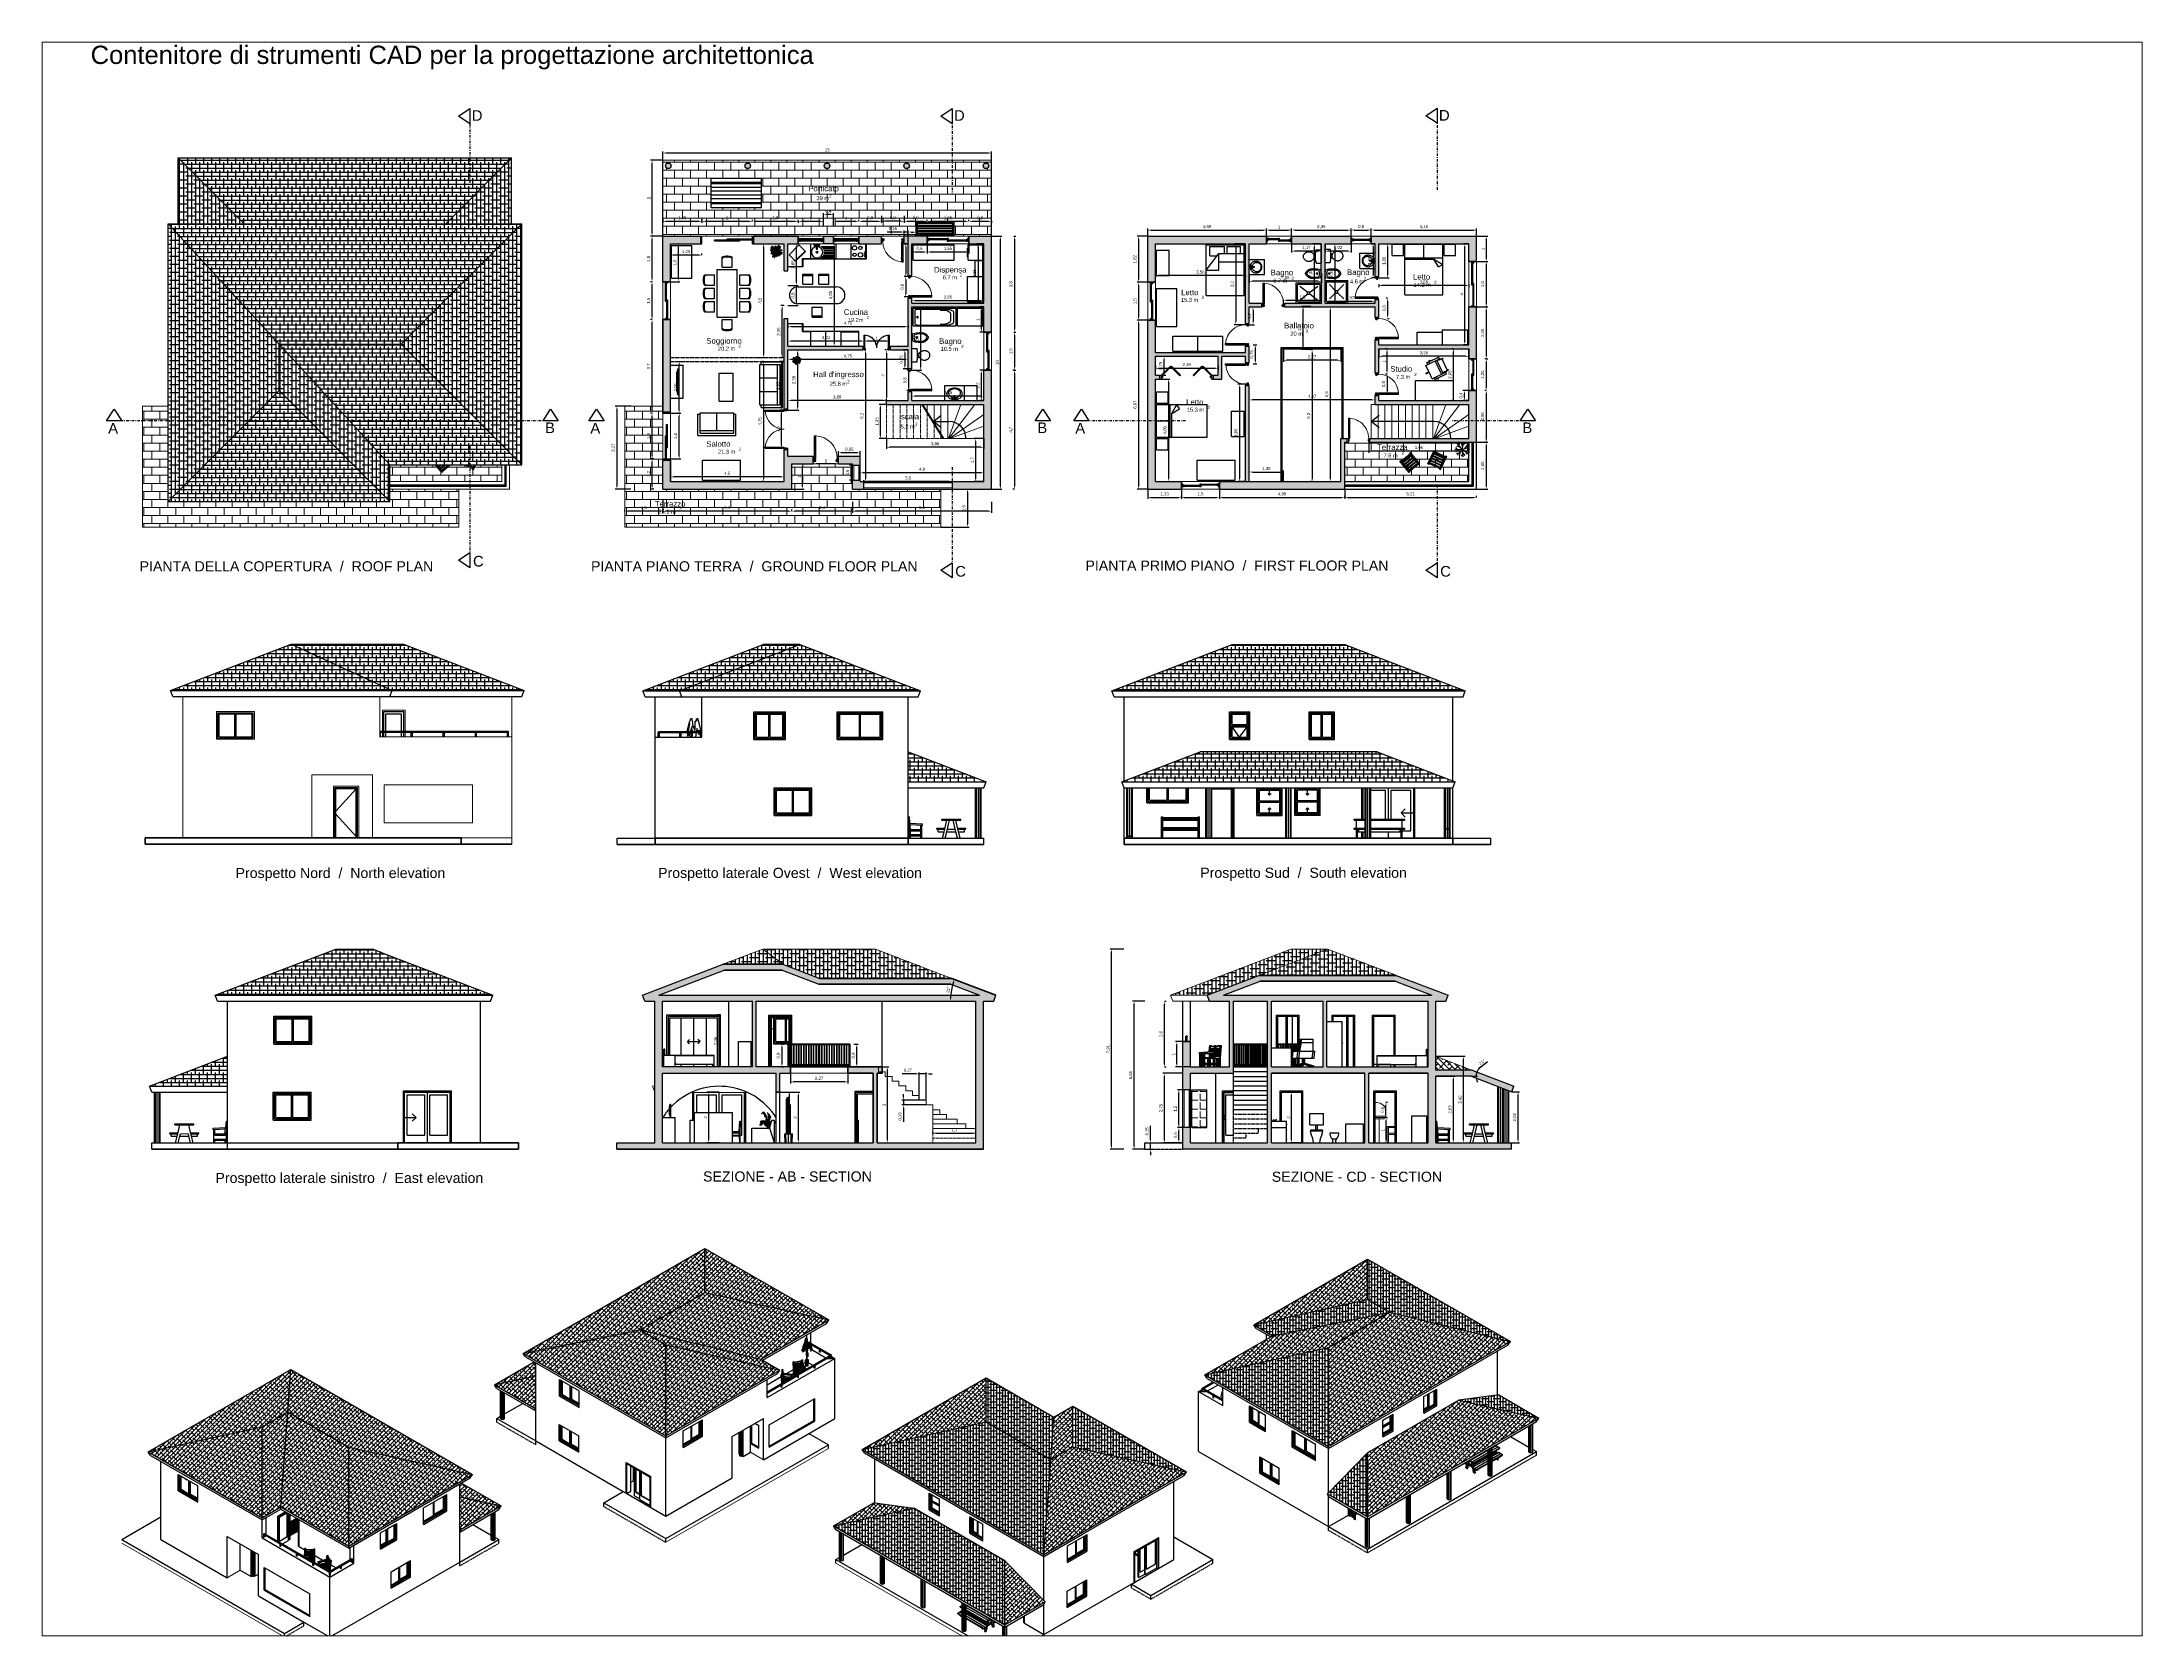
# Paper-space layout 'Layout1' of a CAD drawing. Header units: millimetres. Extents: x 26 to 231, y 20 to 176.
# The model-space entities are those that its viewports show. They can reach past a viewport. Long polylines and large blocks are cut down to what shows.
import ezdxf

# ---------------------------------------------------------------- set-up
doc = ezdxf.new("R2010")
doc.units = ezdxf.units.MM
doc.header["$PDMODE"] = 35
for name, pattern in [('HIDDEN2', [0.1875, 0.125, -0.0625]), ('TRATTEGGIATA2', [9.525, 6.35, -3.175]), ('TRATTOPUNTO', [25.4, 12.7, -6.35, 0, -6.35])]:
    doc.linetypes.add(name, pattern=pattern)
for name, color, linetype, lineweight in [('ARREDI attrezzature - furniture', 175, 'Continuous', 9), ('MURATURA sezioni - section wall', 7, 'Continuous', 40), ('MURATURE tratteggi - wall hatch', 252, 'Continuous', 18), ('PAVIMENTAZIONE - flooring', 250, 'Continuous', 5), ('PORTE finestre - doors windows', 252, 'Continuous', 5), ('PROIEZIONI - projections', 145, 'Continuous', 13), ('PROIEZIONI finissime - fine lines', 251, 'Continuous', 9), ('SEZIONI medie - small section', 2, 'Continuous', 25)]:
    doc.layers.add(name, color=color, linetype=linetype, lineweight=lineweight)
for name, color, linetype in [('ARREDI_BAGNO 2', 175, 'Continuous'), ('COPERTURA - roof', 25, 'Continuous'), ('CORRIMANO', 252, 'Continuous'), ('LINEA SEZIONE', 2, 'Continuous'), ('PROIEZIONI_finissime', 251, 'Continuous'), ('QUOTE - dimension', 251, 'Continuous'), ('SCRITTE - txt', 252, 'Continuous'), ('TERRAZZA', 252, 'Continuous'), ('TESTO superfici - surface txt', 2, 'Continuous'), ('TXT AMBIENTI', 252, 'Continuous'), ('VETRATE sezioni - windows sections', 171, 'Continuous'), ('www.archweb.it - blocchi dwg', 2, 'Continuous')]:
    doc.layers.add(name, color=color, linetype=linetype)
doc.styles.get("Standard").update_dxf_attribs({"font": 'arial.ttf'})
doc.dimstyles.new('ISO-25', dxfattribs={"dimtxt": 0.12, "dimasz": 0.12, "dimexe": 0.06, "dimexo": 0, "dimgap": 0.06, "dimtad": 1, "dimtxsty": 'Standard', "dimcen": 0.12, "dimadec": 0, "dimazin": 0, "dimtfac": 1, "dimtmove": 0, "dimatfit": 3, "dimfxl": 0, "dimarcsym": 0})
pattern_1 = [(0, (0, 2.0912), (4e-17, 0.15875), []), (90, (0, 2.0912), (-0.15875, 0.3175), [0.396875, -0.238125])]
pattern_2 = [(0, (-58.10882, -9.94595), (4e-17, 0.15875), []), (90, (-58.10882, -9.94595), (-0.15875, 0.3175), [0.396875, -0.238125])]
pattern_3 = [(45, (-12087.71468, -15428.61644), (-0.081605686, 0.081605686), []), (135, (-12087.71468, -15428.61644), (-0.24481705805, 0.081605686), [0.2885196698, -0.173111802])]
pattern_4 = [(45, (-12088.9947, -15429.36098), (-0.081605686, 0.081605686), []), (135, (-12088.9947, -15429.36098), (-0.24481705805, 0.081605686), [0.2885196698, -0.173111802])]

# ---------------------------------------------------------------- blocks, each defined once
blk = doc.blocks.new('*D0')
at = {"layer": 'DefPoints', "color": 0}
for p in [(2525.132, 1372.433), (2525.144, 1372.114), (2521.572, 1371.53), (2526.786, 1371.53), (2526.876, 1371.764)]:
    blk.add_point(p, dxfattribs=at)
at = {"layer": 'QUOTE - dimension', "color": 0, "lineweight": -2}
blk.add_arc((2527.484, 1371.53), 2.412, 161.85123, 177.14891, dxfattribs=at)
at = {"layer": 'QUOTE - dimension', "color": 0}
for points in [[(2525.173, 1372.288), (2525.211, 1372.275), (2525.232, 1372.394)], [(2525.095, 1371.65), (2525.055, 1371.651), (2525.072, 1371.53)]]:
    blk.add_solid(points, dxfattribs=at)
at = {"layer": 'QUOTE - dimension', "color": 0, "insert": (2524.994, 1371.992), "char_height": 0.12, "attachment_point": 5, "rotation": 79.50007}
blk.add_mtext('21°', dxfattribs=at)
blk = doc.blocks.new('*D1')
at = {"layer": 'DefPoints', "color": 0}
for p in [(2544.266, 1368.566), (2545.665, 1368.566, 10189.409), (2545.708, 1368.799), (2545.865, 1368.621), (2547.356, 1368.167)]:
    blk.add_point(p, dxfattribs=at)
at = {"layer": 'QUOTE - dimension', "color": 0, "lineweight": -2}
for p, q in [((2545.665, 1368.566), (2545.922, 1368.566)), ((2546.034, 1368.922), (2546.315, 1369.143))]:
    blk.add_line(p, q, dxfattribs=at)
for start, end in [(159.00114, 180), (128.29775, 159.00114), (128.5745, 143.78782), (195.21332, 210.42664)]:
    blk.add_arc((2546.315, 1368.566), 0.453, start, end, dxfattribs=at)
at = {"layer": 'QUOTE - dimension', "color": 0}
for points in [[(2545.858, 1368.444), (2545.898, 1368.45), (2545.862, 1368.566)], [(2545.967, 1368.824), (2545.932, 1368.843), (2545.892, 1368.728)]]:
    blk.add_solid(points, dxfattribs=at)
at = {"layer": 'QUOTE - dimension', "color": 0, "insert": (2546.1, 1369.127), "char_height": 0.12, "attachment_point": 5, "rotation": 38.29775}
blk.add_mtext('21°', dxfattribs=at)
blk = doc.blocks.new('*D2')
at = {"layer": 'DefPoints', "color": 0}
for p in [(2531.447, 1373.593), (2531.927, 1373.593), (2531.927, 1365.683)]:
    blk.add_point(p, dxfattribs=at)
at = {"layer": 'QUOTE - dimension', "color": 0, "lineweight": -2}
for p, q in [((2531.927, 1373.593), (2531.387, 1373.593)), ((2531.447, 1365.803), (2531.447, 1373.473)), ((2531.927, 1365.683), (2531.387, 1365.683))]:
    blk.add_line(p, q, dxfattribs=at)
at = {"layer": 'QUOTE - dimension', "color": 0}
for points in [[(2531.427, 1373.473), (2531.467, 1373.473), (2531.447, 1373.593)], [(2531.427, 1365.803), (2531.467, 1365.803), (2531.447, 1365.683)]]:
    blk.add_solid(points, dxfattribs=at)
at = {"layer": 'QUOTE - dimension', "color": 0, "insert": (2531.315, 1369.638), "char_height": 0.12, "attachment_point": 5, "rotation": 90}
blk.add_mtext('7,91', dxfattribs=at)
blk = doc.blocks.new('*D3')
at = {"layer": 'DefPoints', "color": 0}
for p in [(2533.541, 1371.53), (2533.541, 1371.53), (2533.541, 1368.933)]:
    blk.add_point(p, dxfattribs=at)
at = {"layer": 'QUOTE - dimension', "color": 0, "lineweight": -2}
for p, q in [((2533.541, 1371.53), (2533.601, 1371.53)), ((2533.541, 1369.053), (2533.541, 1371.41)), ((2533.541, 1368.933), (2533.601, 1368.933))]:
    blk.add_line(p, q, dxfattribs=at)
at = {"layer": 'QUOTE - dimension', "color": 0}
for points in [[(2533.521, 1371.41), (2533.561, 1371.41), (2533.541, 1371.53)], [(2533.521, 1369.053), (2533.561, 1369.053), (2533.541, 1368.933)]]:
    blk.add_solid(points, dxfattribs=at)
at = {"layer": 'QUOTE - dimension', "color": 0, "insert": (2533.409, 1370.232), "char_height": 0.12, "attachment_point": 5, "rotation": 90}
blk.add_mtext('2,6', dxfattribs=at)
blk = doc.blocks.new('*D4')
at = {"layer": 'DefPoints', "color": 0}
for p in [(2534.031, 1369.933), (2534.566, 1369.933), (2534.566, 1368.933)]:
    blk.add_point(p, dxfattribs=at)
at = {"layer": 'QUOTE - dimension', "color": 0, "lineweight": -2}
for p, q in [((2534.566, 1369.933), (2533.971, 1369.933)), ((2534.031, 1369.053), (2534.031, 1369.813)), ((2534.566, 1368.933), (2533.971, 1368.933))]:
    blk.add_line(p, q, dxfattribs=at)
at = {"layer": 'QUOTE - dimension', "color": 0}
for points in [[(2534.011, 1369.813), (2534.051, 1369.813), (2534.031, 1369.933)], [(2534.011, 1369.053), (2534.051, 1369.053), (2534.031, 1368.933)]]:
    blk.add_solid(points, dxfattribs=at)
at = {"layer": 'QUOTE - dimension', "color": 0, "insert": (2533.911, 1369.433), "char_height": 0.12, "attachment_point": 5, "rotation": 90}
blk.add_mtext('1', dxfattribs=at)
blk = doc.blocks.new('*D5')
at = {"layer": 'DefPoints', "color": 0}
for p in [(2532.341, 1371.53), (2532.766, 1371.53), (2532.766, 1365.683)]:
    blk.add_point(p, dxfattribs=at)
at = {"layer": 'QUOTE - dimension', "color": 0, "lineweight": -2}
for p, q in [((2532.766, 1371.53), (2532.281, 1371.53)), ((2532.341, 1365.803), (2532.341, 1371.41)), ((2532.766, 1365.683), (2532.281, 1365.683))]:
    blk.add_line(p, q, dxfattribs=at)
at = {"layer": 'QUOTE - dimension', "color": 0}
for points in [[(2532.321, 1371.41), (2532.361, 1371.41), (2532.341, 1371.53)], [(2532.321, 1365.803), (2532.361, 1365.803), (2532.341, 1365.683)]]:
    blk.add_solid(points, dxfattribs=at)
at = {"layer": 'QUOTE - dimension', "color": 0, "insert": (2532.209, 1368.607), "char_height": 0.12, "attachment_point": 5, "rotation": 90}
blk.add_mtext('5,85', dxfattribs=at)
blk = doc.blocks.new('*D6')
at = {"layer": 'DefPoints', "color": 0}
for p in [(2515.936, 1367.937), (2515.509, 1365.933), (2515.936, 1365.933)]:
    blk.add_point(p, dxfattribs=at)
at = {"layer": 'QUOTE - dimension', "color": 0, "lineweight": -2}
for p, q in [((2515.936, 1367.937), (2515.449, 1367.937)), ((2515.509, 1367.817), (2515.509, 1366.053)), ((2515.936, 1365.933), (2515.449, 1365.933))]:
    blk.add_line(p, q, dxfattribs=at)
at = {"layer": 'QUOTE - dimension', "color": 0}
for points in [[(2515.489, 1367.817), (2515.529, 1367.817), (2515.509, 1367.937)], [(2515.489, 1366.053), (2515.529, 1366.053), (2515.509, 1365.933)]]:
    blk.add_solid(points, dxfattribs=at)
at = {"layer": 'QUOTE - dimension', "color": 0, "insert": (2515.389, 1366.935), "char_height": 0.12, "attachment_point": 5, "rotation": 90}
blk.add_mtext('2', dxfattribs=at)
blk = doc.blocks.new('*D7')
at = {"layer": 'DefPoints', "color": 0}
for p in [(2518.336, 1367.933), (2519.062, 1367.933), (2518.336, 1365.933)]:
    blk.add_point(p, dxfattribs=at)
at = {"layer": 'QUOTE - dimension', "color": 0, "lineweight": -2}
for p, q in [((2518.336, 1367.933), (2519.122, 1367.933)), ((2519.062, 1366.053), (2519.062, 1367.813)), ((2518.336, 1365.933), (2519.122, 1365.933))]:
    blk.add_line(p, q, dxfattribs=at)
at = {"layer": 'QUOTE - dimension', "color": 0}
for points in [[(2519.042, 1367.813), (2519.082, 1367.813), (2519.062, 1367.933)], [(2519.042, 1366.053), (2519.082, 1366.053), (2519.062, 1365.933)]]:
    blk.add_solid(points, dxfattribs=at)
at = {"layer": 'QUOTE - dimension', "color": 0, "insert": (2518.942, 1366.933), "char_height": 0.12, "attachment_point": 5, "rotation": 90}
blk.add_mtext('2', dxfattribs=at)
blk = doc.blocks.new('*D8')
at = {"layer": 'DefPoints', "color": 0}
for p in [(2518.75, 1368.683), (2521.022, 1368.683), (2518.75, 1368.339)]:
    blk.add_point(p, dxfattribs=at)
at = {"layer": 'QUOTE - dimension', "color": 0, "lineweight": -2}
for p, q in [((2518.75, 1368.683), (2518.75, 1368.279)), ((2521.022, 1368.683), (2521.022, 1368.279)), ((2520.902, 1368.339), (2518.87, 1368.339))]:
    blk.add_line(p, q, dxfattribs=at)
at = {"layer": 'QUOTE - dimension', "color": 0}
for points in [[(2518.87, 1368.359), (2518.87, 1368.319), (2518.75, 1368.339)], [(2520.902, 1368.359), (2520.902, 1368.319), (2521.022, 1368.339)]]:
    blk.add_solid(points, dxfattribs=at)
at = {"layer": 'QUOTE - dimension', "color": 0, "insert": (2519.886, 1368.471), "char_height": 0.12, "attachment_point": 5}
blk.add_mtext('2,27', dxfattribs=at)
blk = doc.blocks.new('*D9')
at = {"layer": 'DefPoints', "color": 0}
for p in [(2524.386, 1366.308), (2526.086, 1366.308), (2526.086, 1366.308)]:
    blk.add_point(p, dxfattribs=at)
at = {"layer": 'QUOTE - dimension', "color": 0, "lineweight": -2}
for p, q in [((2524.386, 1366.308), (2524.386, 1366.368)), ((2524.506, 1366.308), (2525.966, 1366.308)), ((2526.086, 1366.308), (2526.086, 1366.368))]:
    blk.add_line(p, q, dxfattribs=at)
at = {"layer": 'QUOTE - dimension', "color": 0}
for points in [[(2524.506, 1366.328), (2524.506, 1366.288), (2524.386, 1366.308)], [(2525.966, 1366.328), (2525.966, 1366.288), (2526.086, 1366.308)]]:
    blk.add_solid(points, dxfattribs=at)
at = {"layer": 'QUOTE - dimension', "color": 0, "insert": (2525.236, 1366.44), "char_height": 0.12, "attachment_point": 5}
blk.add_mtext('1,7', dxfattribs=at)
blk = doc.blocks.new('*D10')
at = {"layer": 'DefPoints', "color": 0}
for p in [(2522.226, 1368.933), (2522.226, 1365.933), (2522.577, 1365.933)]:
    blk.add_point(p, dxfattribs=at)
at = {"layer": 'QUOTE - dimension', "color": 0, "lineweight": -2}
for p, q in [((2522.226, 1368.933), (2522.637, 1368.933)), ((2522.577, 1368.813), (2522.577, 1366.053)), ((2522.226, 1365.933), (2522.637, 1365.933))]:
    blk.add_line(p, q, dxfattribs=at)
at = {"layer": 'QUOTE - dimension', "color": 0}
for points in [[(2522.557, 1368.813), (2522.597, 1368.813), (2522.577, 1368.933)], [(2522.557, 1366.053), (2522.597, 1366.053), (2522.577, 1365.933)]]:
    blk.add_solid(points, dxfattribs=at)
at = {"layer": 'QUOTE - dimension', "color": 0, "insert": (2522.456, 1367.433), "char_height": 0.12, "attachment_point": 5, "rotation": 90}
blk.add_mtext('3', dxfattribs=at)
blk = doc.blocks.new('*D11')
at = {"layer": 'DefPoints', "color": 0}
for p in [(2521.256, 1369.833), (2521.373, 1369.833), (2521.26, 1368.933)]:
    blk.add_point(p, dxfattribs=at)
at = {"layer": 'QUOTE - dimension', "color": 0, "lineweight": -2}
for p, q in [((2521.256, 1369.833), (2521.433, 1369.833)), ((2521.373, 1369.053), (2521.373, 1369.713)), ((2521.26, 1368.933), (2521.433, 1368.933))]:
    blk.add_line(p, q, dxfattribs=at)
at = {"layer": 'QUOTE - dimension', "color": 0}
for points in [[(2521.353, 1369.713), (2521.393, 1369.713), (2521.373, 1369.833)], [(2521.353, 1369.053), (2521.393, 1369.053), (2521.373, 1368.933)]]:
    blk.add_solid(points, dxfattribs=at)
at = {"layer": 'QUOTE - dimension', "color": 0, "insert": (2521.241, 1369.383), "char_height": 0.12, "attachment_point": 5, "rotation": 90}
blk.add_mtext('0,9', dxfattribs=at)
blk = doc.blocks.new('*D12')
at = {"layer": 'DefPoints', "color": 0}
for p in [(2518.411, 1369.833), (2518.411, 1368.933), (2518.411, 1368.933)]:
    blk.add_point(p, dxfattribs=at)
at = {"layer": 'QUOTE - dimension', "color": 0, "lineweight": -2}
for p, q in [((2518.411, 1369.833), (2518.471, 1369.833)), ((2518.411, 1369.713), (2518.411, 1369.053)), ((2518.411, 1368.933), (2518.471, 1368.933))]:
    blk.add_line(p, q, dxfattribs=at)
at = {"layer": 'QUOTE - dimension', "color": 0}
for points in [[(2518.391, 1369.713), (2518.431, 1369.713), (2518.411, 1369.833)], [(2518.391, 1369.053), (2518.431, 1369.053), (2518.411, 1368.933)]]:
    blk.add_solid(points, dxfattribs=at)
at = {"layer": 'QUOTE - dimension', "color": 0, "insert": (2518.279, 1369.383), "char_height": 0.12, "attachment_point": 5, "rotation": 90}
blk.add_mtext('0,9', dxfattribs=at)
blk = doc.blocks.new('*D13')
at = {"layer": 'DefPoints', "color": 0}
for p in [(2515.985, 1370.993), (2515.925, 1368.933), (2515.985, 1368.933)]:
    blk.add_point(p, dxfattribs=at)
at = {"layer": 'QUOTE - dimension', "color": 0, "lineweight": -2}
for p, q in [((2515.985, 1370.993), (2515.865, 1370.993)), ((2515.925, 1370.873), (2515.925, 1369.053)), ((2515.985, 1368.933), (2515.865, 1368.933))]:
    blk.add_line(p, q, dxfattribs=at)
at = {"layer": 'QUOTE - dimension', "color": 0}
for points in [[(2515.905, 1370.873), (2515.945, 1370.873), (2515.925, 1370.993)], [(2515.905, 1369.053), (2515.945, 1369.053), (2515.925, 1368.933)]]:
    blk.add_solid(points, dxfattribs=at)
at = {"layer": 'QUOTE - dimension', "color": 0, "insert": (2515.793, 1369.963), "char_height": 0.12, "attachment_point": 5, "rotation": 90}
blk.add_mtext('2,06', dxfattribs=at)
blk = doc.blocks.new('*D14')
at = {"layer": 'DefPoints', "color": 0}
for p in [(2523.846, 1368.658), (2523.846, 1367.617), (2524.116, 1367.617)]:
    blk.add_point(p, dxfattribs=at)
at = {"layer": 'QUOTE - dimension', "color": 0, "lineweight": -2}
for p, q in [((2523.726, 1368.658), (2523.174, 1368.658)), ((2523.846, 1367.617), (2523.846, 1368.718)), ((2524.116, 1368.658), (2523.846, 1368.658)), ((2524.116, 1367.617), (2524.116, 1368.718)), ((2524.236, 1368.658), (2524.356, 1368.658))]:
    blk.add_line(p, q, dxfattribs=at)
at = {"layer": 'QUOTE - dimension', "color": 0}
for points in [[(2523.726, 1368.678), (2523.726, 1368.638), (2523.846, 1368.658)], [(2524.236, 1368.678), (2524.236, 1368.638), (2524.116, 1368.658)]]:
    blk.add_solid(points, dxfattribs=at)
at = {"layer": 'QUOTE - dimension', "color": 0, "insert": (2523.39, 1368.79), "char_height": 0.12, "attachment_point": 5}
blk.add_mtext('0,27', dxfattribs=at)
blk = doc.blocks.new('*D15')
at = {"layer": 'DefPoints', "color": 0}
for p in [(2523.216, 1367.43), (2524.116, 1367.617), (2524.116, 1367.43)]:
    blk.add_point(p, dxfattribs=at)
at = {"layer": 'QUOTE - dimension', "color": 0, "lineweight": -2}
for p, q in [((2523.216, 1367.737), (2523.216, 1367.857)), ((2524.116, 1367.617), (2523.156, 1367.617)), ((2524.116, 1367.43), (2523.156, 1367.43)), ((2523.216, 1367.617), (2523.216, 1367.43)), ((2523.216, 1367.31), (2523.216, 1366.758))]:
    blk.add_line(p, q, dxfattribs=at)
at = {"layer": 'QUOTE - dimension', "color": 0}
for points in [[(2523.196, 1367.737), (2523.236, 1367.737), (2523.216, 1367.617)], [(2523.196, 1367.31), (2523.236, 1367.31), (2523.216, 1367.43)]]:
    blk.add_solid(points, dxfattribs=at)
at = {"layer": 'QUOTE - dimension', "color": 0, "insert": (2523.084, 1366.974), "char_height": 0.12, "attachment_point": 5, "rotation": 90}
blk.add_mtext('0,19', dxfattribs=at)
blk = doc.blocks.new('*D16')
at = {"layer": 'DefPoints', "color": 0}
for p in [(2547.272, 1367.949), (2547.523, 1367.949), (2547.266, 1365.933)]:
    blk.add_point(p, dxfattribs=at)
at = {"layer": 'QUOTE - dimension', "color": 0, "lineweight": -2}
for p, q in [((2547.272, 1367.949), (2547.583, 1367.949)), ((2547.523, 1366.053), (2547.523, 1367.829)), ((2547.266, 1365.933), (2547.583, 1365.933))]:
    blk.add_line(p, q, dxfattribs=at)
at = {"layer": 'QUOTE - dimension', "color": 0}
for points in [[(2547.503, 1367.829), (2547.543, 1367.829), (2547.523, 1367.949)], [(2547.503, 1366.053), (2547.543, 1366.053), (2547.523, 1365.933)]]:
    blk.add_solid(points, dxfattribs=at)
at = {"layer": 'QUOTE - dimension', "color": 0, "insert": (2547.391, 1366.941), "char_height": 0.12, "attachment_point": 5, "rotation": 90}
blk.add_mtext('2,02', dxfattribs=at)
blk = doc.blocks.new('*D17')
at = {"layer": 'DefPoints', "color": 0}
for p in [(2544.266, 1369.352), (2545.369, 1369.352), (2544.266, 1365.933)]:
    blk.add_point(p, dxfattribs=at)
at = {"layer": 'QUOTE - dimension', "color": 0, "lineweight": -2}
for p, q in [((2544.266, 1369.352), (2545.429, 1369.352)), ((2545.369, 1366.053), (2545.369, 1369.232)), ((2544.266, 1365.933), (2545.429, 1365.933))]:
    blk.add_line(p, q, dxfattribs=at)
at = {"layer": 'QUOTE - dimension', "color": 0}
for points in [[(2545.349, 1369.232), (2545.389, 1369.232), (2545.369, 1369.352)], [(2545.349, 1366.053), (2545.389, 1366.053), (2545.369, 1365.933)]]:
    blk.add_solid(points, dxfattribs=at)
at = {"layer": 'QUOTE - dimension', "color": 0, "insert": (2545.237, 1367.643), "char_height": 0.12, "attachment_point": 5, "rotation": 90}
blk.add_mtext('3,42', dxfattribs=at)
blk = doc.blocks.new('*D18')
at = {"layer": 'DefPoints', "color": 0}
for p in [(2544.266, 1368.566), (2544.966, 1368.566), (2544.266, 1365.933)]:
    blk.add_point(p, dxfattribs=at)
at = {"layer": 'QUOTE - dimension', "color": 0, "lineweight": -2}
for p, q in [((2544.266, 1368.566), (2545.026, 1368.566)), ((2544.966, 1366.053), (2544.966, 1368.446)), ((2544.266, 1365.933), (2545.026, 1365.933))]:
    blk.add_line(p, q, dxfattribs=at)
at = {"layer": 'QUOTE - dimension', "color": 0}
for points in [[(2544.946, 1368.446), (2544.986, 1368.446), (2544.966, 1368.566)], [(2544.946, 1366.053), (2544.986, 1366.053), (2544.966, 1365.933)]]:
    blk.add_solid(points, dxfattribs=at)
at = {"layer": 'QUOTE - dimension', "color": 0, "insert": (2544.834, 1367.25), "char_height": 0.12, "attachment_point": 5, "rotation": 90}
blk.add_mtext('2,63', dxfattribs=at)
blk = doc.blocks.new('*D19')
at = {"layer": 'DefPoints', "color": 0}
for p in [(2542.297, 1367.533), (2542.297, 1367.533), (2542.297, 1366.933)]:
    blk.add_point(p, dxfattribs=at)
at = {"layer": 'QUOTE - dimension', "color": 0, "lineweight": -2}
for p, q in [((2542.297, 1367.533), (2542.357, 1367.533)), ((2542.297, 1367.053), (2542.297, 1367.413)), ((2542.297, 1366.933), (2542.357, 1366.933))]:
    blk.add_line(p, q, dxfattribs=at)
at = {"layer": 'QUOTE - dimension', "color": 0}
for points in [[(2542.277, 1367.413), (2542.317, 1367.413), (2542.297, 1367.533)], [(2542.277, 1367.053), (2542.317, 1367.053), (2542.297, 1366.933)]]:
    blk.add_solid(points, dxfattribs=at)
at = {"layer": 'QUOTE - dimension', "color": 0, "insert": (2542.165, 1367.233), "char_height": 0.12, "attachment_point": 5, "rotation": 90}
blk.add_mtext('0,6', dxfattribs=at)
blk = doc.blocks.new('*D20')
at = {"layer": 'DefPoints', "color": 0}
for p in [(2542.297, 1366.933), (2542.297, 1365.933), (2542.297, 1365.933)]:
    blk.add_point(p, dxfattribs=at)
at = {"layer": 'QUOTE - dimension', "color": 0, "lineweight": -2}
for p, q in [((2542.297, 1366.933), (2542.357, 1366.933)), ((2542.297, 1366.813), (2542.297, 1366.053)), ((2542.297, 1365.933), (2542.357, 1365.933))]:
    blk.add_line(p, q, dxfattribs=at)
at = {"layer": 'QUOTE - dimension', "color": 0}
for points in [[(2542.277, 1366.813), (2542.317, 1366.813), (2542.297, 1366.933)], [(2542.277, 1366.053), (2542.317, 1366.053), (2542.297, 1365.933)]]:
    blk.add_solid(points, dxfattribs=at)
at = {"layer": 'QUOTE - dimension', "color": 0, "insert": (2542.176, 1366.433), "char_height": 0.12, "attachment_point": 5, "rotation": 90}
blk.add_mtext('1', dxfattribs=at)
blk = doc.blocks.new('*D21')
at = {"layer": 'DefPoints', "color": 0}
for p in [(2538.566, 1367.933), (2538.966, 1367.933), (2538.966, 1365.933)]:
    blk.add_point(p, dxfattribs=at)
at = {"layer": 'QUOTE - dimension', "color": 0, "lineweight": -2}
for p, q in [((2538.966, 1367.933), (2538.506, 1367.933)), ((2538.566, 1366.053), (2538.566, 1367.813)), ((2538.966, 1365.933), (2538.506, 1365.933))]:
    blk.add_line(p, q, dxfattribs=at)
at = {"layer": 'QUOTE - dimension', "color": 0}
for points in [[(2538.546, 1367.813), (2538.586, 1367.813), (2538.566, 1367.933)], [(2538.546, 1366.053), (2538.586, 1366.053), (2538.566, 1365.933)]]:
    blk.add_solid(points, dxfattribs=at)
at = {"layer": 'QUOTE - dimension', "color": 0, "insert": (2538.446, 1366.933), "char_height": 0.12, "attachment_point": 5, "rotation": 90}
blk.add_mtext('2', dxfattribs=at)
blk = doc.blocks.new('*D22')
at = {"layer": 'DefPoints', "color": 0}
for p in [(2533.541, 1368.683), (2534.266, 1368.683), (2534.266, 1365.933)]:
    blk.add_point(p, dxfattribs=at)
at = {"layer": 'QUOTE - dimension', "color": 0, "lineweight": -2}
for p, q in [((2534.266, 1368.683), (2533.481, 1368.683)), ((2533.541, 1366.053), (2533.541, 1368.563)), ((2534.266, 1365.933), (2533.481, 1365.933))]:
    blk.add_line(p, q, dxfattribs=at)
at = {"layer": 'QUOTE - dimension', "color": 0}
for points in [[(2533.521, 1368.563), (2533.561, 1368.563), (2533.541, 1368.683)], [(2533.521, 1366.053), (2533.561, 1366.053), (2533.541, 1365.933)]]:
    blk.add_solid(points, dxfattribs=at)
at = {"layer": 'QUOTE - dimension', "color": 0, "insert": (2533.409, 1367.308), "char_height": 0.12, "attachment_point": 5, "rotation": 90}
blk.add_mtext('2,75', dxfattribs=at)
blk = doc.blocks.new('*D23')
at = {"layer": 'DefPoints', "color": 0}
for p in [(2534.112, 1368.033), (2534.266, 1368.033), (2534.266, 1366.533)]:
    blk.add_point(p, dxfattribs=at)
at = {"layer": 'QUOTE - dimension', "color": 0, "lineweight": -2}
for p, q in [((2534.266, 1368.033), (2534.052, 1368.033)), ((2534.112, 1366.653), (2534.112, 1367.913)), ((2534.266, 1366.533), (2534.052, 1366.533))]:
    blk.add_line(p, q, dxfattribs=at)
at = {"layer": 'QUOTE - dimension', "color": 0}
for points in [[(2534.092, 1367.913), (2534.132, 1367.913), (2534.112, 1368.033)], [(2534.092, 1366.653), (2534.132, 1366.653), (2534.112, 1366.533)]]:
    blk.add_solid(points, dxfattribs=at)
at = {"layer": 'QUOTE - dimension', "color": 0, "insert": (2533.98, 1367.283), "char_height": 0.12, "attachment_point": 5, "rotation": 90}
blk.add_mtext('1,5', dxfattribs=at)
blk = doc.blocks.new('*D24')
at = {"layer": 'DefPoints', "color": 0}
for p in [(2534.112, 1366.533), (2534.266, 1366.533), (2534.266, 1365.933)]:
    blk.add_point(p, dxfattribs=at)
at = {"layer": 'QUOTE - dimension', "color": 0, "lineweight": -2}
for p, q in [((2534.266, 1366.533), (2534.052, 1366.533)), ((2534.112, 1366.053), (2534.112, 1366.413)), ((2534.266, 1365.933), (2534.052, 1365.933))]:
    blk.add_line(p, q, dxfattribs=at)
at = {"layer": 'QUOTE - dimension', "color": 0}
for points in [[(2534.092, 1366.413), (2534.132, 1366.413), (2534.112, 1366.533)], [(2534.092, 1366.053), (2534.132, 1366.053), (2534.112, 1365.933)]]:
    blk.add_solid(points, dxfattribs=at)
at = {"layer": 'QUOTE - dimension', "color": 0, "insert": (2533.98, 1366.233), "char_height": 0.12, "attachment_point": 5, "rotation": 90}
blk.add_mtext('0,6', dxfattribs=at)
blk = doc.blocks.new('*D25')
at = {"layer": 'DefPoints', "color": 0}
for p in [(2532.766, 1365.933), (2532.766, 1365.683), (2532.99, 1365.933)]:
    blk.add_point(p, dxfattribs=at)
at = {"layer": 'QUOTE - dimension', "color": 0, "lineweight": -2}
for p, q in [((2532.99, 1366.053), (2532.99, 1366.606)), ((2532.766, 1365.933), (2533.05, 1365.933)), ((2532.766, 1365.683), (2533.05, 1365.683)), ((2532.99, 1365.683), (2532.99, 1365.933)), ((2532.99, 1365.563), (2532.99, 1365.443))]:
    blk.add_line(p, q, dxfattribs=at)
at = {"layer": 'QUOTE - dimension', "color": 0}
for points in [[(2532.97, 1366.053), (2533.01, 1366.053), (2532.99, 1365.933)], [(2532.97, 1365.563), (2533.01, 1365.563), (2532.99, 1365.683)]]:
    blk.add_solid(points, dxfattribs=at)
at = {"layer": 'QUOTE - dimension', "color": 0, "insert": (2532.858, 1366.39), "char_height": 0.12, "attachment_point": 5, "rotation": 90}
blk.add_mtext('0,25', dxfattribs=at)
blk = doc.blocks.new('*D26')
at = {"layer": 'DefPoints', "color": 0}
for p in [(2513.279, 1404.772), (2513.702, 1404.772), (2513.702, 1401.772)]:
    blk.add_point(p, dxfattribs=at)
at = {"layer": 'QUOTE - dimension', "color": 0, "lineweight": -2}
for p, q in [((2513.702, 1404.772), (2513.219, 1404.772)), ((2513.279, 1401.892), (2513.279, 1404.652)), ((2513.702, 1401.772), (2513.219, 1401.772))]:
    blk.add_line(p, q, dxfattribs=at)
at = {"layer": 'QUOTE - dimension', "color": 0}
for points in [[(2513.259, 1404.652), (2513.299, 1404.652), (2513.279, 1404.772)], [(2513.259, 1401.892), (2513.299, 1401.892), (2513.279, 1401.772)]]:
    blk.add_solid(points, dxfattribs=at)
at = {"layer": 'QUOTE - dimension', "color": 0, "insert": (2513.158, 1403.272), "char_height": 0.12, "attachment_point": 5, "rotation": 90}
blk.add_mtext('3', dxfattribs=at)
blk = doc.blocks.new('*D27')
at = {"layer": 'DefPoints', "color": 0}
for p in [(2513.702, 1405.057), (2513.702, 1404.772), (2526.702, 1404.772)]:
    blk.add_point(p, dxfattribs=at)
at = {"layer": 'QUOTE - dimension', "color": 0, "lineweight": -2}
for p, q in [((2513.702, 1404.772), (2513.702, 1405.117)), ((2526.582, 1405.057), (2513.822, 1405.057)), ((2526.702, 1404.772), (2526.702, 1405.117))]:
    blk.add_line(p, q, dxfattribs=at)
at = {"layer": 'QUOTE - dimension', "color": 0}
for points in [[(2513.822, 1405.077), (2513.822, 1405.037), (2513.702, 1405.057)], [(2526.582, 1405.077), (2526.582, 1405.037), (2526.702, 1405.057)]]:
    blk.add_solid(points, dxfattribs=at)
at = {"layer": 'QUOTE - dimension', "color": 0, "insert": (2520.202, 1405.179), "char_height": 0.12, "attachment_point": 5}
blk.add_mtext('13', dxfattribs=at)
blk = doc.blocks.new('*D28')
at = {"layer": 'DefPoints', "color": 0}
for p in [(2514.002, 1401.021), (2514.002, 1401.021), (2515.252, 1401.021)]:
    blk.add_point(p, dxfattribs=at)
at = {"layer": 'QUOTE - dimension', "color": 0, "lineweight": -2}
for p, q in [((2514.002, 1401.021), (2514.002, 1401.081)), ((2515.132, 1401.021), (2514.122, 1401.021)), ((2515.252, 1401.021), (2515.252, 1401.081))]:
    blk.add_line(p, q, dxfattribs=at)
at = {"layer": 'QUOTE - dimension', "color": 0}
for points in [[(2514.122, 1401.041), (2514.122, 1401.001), (2514.002, 1401.021)], [(2515.132, 1401.041), (2515.132, 1401.001), (2515.252, 1401.021)]]:
    blk.add_solid(points, dxfattribs=at)
at = {"layer": 'QUOTE - dimension', "color": 0, "insert": (2514.627, 1401.153), "char_height": 0.12, "attachment_point": 5}
blk.add_mtext('1,25', dxfattribs=at)
blk = doc.blocks.new('*D29')
at = {"layer": 'DefPoints', "color": 0}
for p in [(2517.302, 1401.472), (2517.302, 1396.972), (2517.689, 1396.972)]:
    blk.add_point(p, dxfattribs=at)
at = {"layer": 'QUOTE - dimension', "color": 0, "lineweight": -2}
for p, q in [((2517.302, 1401.472), (2517.749, 1401.472)), ((2517.689, 1401.352), (2517.689, 1397.092)), ((2517.302, 1396.972), (2517.749, 1396.972))]:
    blk.add_line(p, q, dxfattribs=at)
at = {"layer": 'QUOTE - dimension', "color": 0}
for points in [[(2517.669, 1401.352), (2517.709, 1401.352), (2517.689, 1401.472)], [(2517.669, 1397.092), (2517.709, 1397.092), (2517.689, 1396.972)]]:
    blk.add_solid(points, dxfattribs=at)
at = {"layer": 'QUOTE - dimension', "color": 0, "insert": (2517.557, 1399.222), "char_height": 0.12, "attachment_point": 5, "rotation": 90}
blk.add_mtext('4,5', dxfattribs=at)
blk = doc.blocks.new('*D30')
at = {"layer": 'DefPoints', "color": 0}
for p in [(2514.002, 1401.472), (2514.002, 1399.972), (2514.316, 1399.972)]:
    blk.add_point(p, dxfattribs=at)
at = {"layer": 'QUOTE - dimension', "color": 0, "lineweight": -2}
for p, q in [((2514.002, 1401.472), (2514.376, 1401.472)), ((2514.316, 1401.352), (2514.316, 1400.092)), ((2514.002, 1399.972), (2514.376, 1399.972))]:
    blk.add_line(p, q, dxfattribs=at)
at = {"layer": 'QUOTE - dimension', "color": 0}
for points in [[(2514.296, 1401.352), (2514.336, 1401.352), (2514.316, 1401.472)], [(2514.296, 1400.092), (2514.336, 1400.092), (2514.316, 1399.972)]]:
    blk.add_solid(points, dxfattribs=at)
at = {"layer": 'QUOTE - dimension', "color": 0, "insert": (2514.184, 1400.722), "char_height": 0.12, "attachment_point": 5, "rotation": 90}
blk.add_mtext('1,5', dxfattribs=at)
blk = doc.blocks.new('*D31')
at = {"layer": 'DefPoints', "color": 0}
for p in [(2518.427, 1399.025), (2518.502, 1399.025), (2518.502, 1396.972)]:
    blk.add_point(p, dxfattribs=at)
at = {"layer": 'QUOTE - dimension', "color": 0, "lineweight": -2}
for p, q in [((2518.502, 1399.025), (2518.367, 1399.025)), ((2518.427, 1397.092), (2518.427, 1398.905)), ((2518.502, 1396.972), (2518.367, 1396.972))]:
    blk.add_line(p, q, dxfattribs=at)
at = {"layer": 'QUOTE - dimension', "color": 0}
for points in [[(2518.407, 1398.905), (2518.447, 1398.905), (2518.427, 1399.025)], [(2518.407, 1397.092), (2518.447, 1397.092), (2518.427, 1396.972)]]:
    blk.add_solid(points, dxfattribs=at)
at = {"layer": 'QUOTE - dimension', "color": 0, "insert": (2518.295, 1397.999), "char_height": 0.12, "attachment_point": 5, "rotation": 90}
blk.add_mtext('2,05', dxfattribs=at)
blk = doc.blocks.new('*D32')
at = {"layer": 'DefPoints', "color": 0}
for p in [(2518.394, 1396.822), (2518.502, 1396.822), (2518.502, 1394.891)]:
    blk.add_point(p, dxfattribs=at)
at = {"layer": 'QUOTE - dimension', "color": 0, "lineweight": -2}
for p, q in [((2518.502, 1396.822), (2518.334, 1396.822)), ((2518.394, 1395.011), (2518.394, 1396.702)), ((2518.502, 1394.891), (2518.334, 1394.891))]:
    blk.add_line(p, q, dxfattribs=at)
at = {"layer": 'QUOTE - dimension', "color": 0}
for points in [[(2518.374, 1396.702), (2518.414, 1396.702), (2518.394, 1396.822)], [(2518.374, 1395.011), (2518.414, 1395.011), (2518.394, 1394.891)]]:
    blk.add_solid(points, dxfattribs=at)
at = {"layer": 'QUOTE - dimension', "color": 0, "insert": (2518.262, 1395.857), "char_height": 0.12, "attachment_point": 5, "rotation": 90}
blk.add_mtext('1,93', dxfattribs=at)
blk = doc.blocks.new('*D33')
at = {"layer": 'DefPoints', "color": 0}
for p in [(2521.662, 1397.623), (2521.662, 1397.362), (2522.662, 1397.362)]:
    blk.add_point(p, dxfattribs=at)
at = {"layer": 'QUOTE - dimension', "color": 0, "lineweight": -2}
for p, q in [((2521.662, 1397.362), (2521.662, 1397.683)), ((2522.542, 1397.623), (2521.782, 1397.623)), ((2522.662, 1397.362), (2522.662, 1397.683))]:
    blk.add_line(p, q, dxfattribs=at)
at = {"layer": 'QUOTE - dimension', "color": 0}
for points in [[(2521.782, 1397.643), (2521.782, 1397.603), (2521.662, 1397.623)], [(2522.542, 1397.643), (2522.542, 1397.603), (2522.662, 1397.623)]]:
    blk.add_solid(points, dxfattribs=at)
at = {"layer": 'QUOTE - dimension', "color": 0, "insert": (2522.162, 1397.743), "char_height": 0.12, "attachment_point": 5}
blk.add_mtext('1', dxfattribs=at)
blk = doc.blocks.new('*D34')
at = {"layer": 'DefPoints', "color": 0}
for p in [(2518.652, 1397.623), (2518.652, 1397.422), (2521.662, 1397.362)]:
    blk.add_point(p, dxfattribs=at)
at = {"layer": 'QUOTE - dimension', "color": 0, "lineweight": -2}
for p, q in [((2518.652, 1397.422), (2518.652, 1397.683)), ((2521.542, 1397.623), (2518.772, 1397.623)), ((2521.662, 1397.362), (2521.662, 1397.683))]:
    blk.add_line(p, q, dxfattribs=at)
at = {"layer": 'QUOTE - dimension', "color": 0}
for points in [[(2518.772, 1397.643), (2518.772, 1397.603), (2518.652, 1397.623)], [(2521.542, 1397.643), (2521.542, 1397.603), (2521.662, 1397.623)]]:
    blk.add_solid(points, dxfattribs=at)
at = {"layer": 'QUOTE - dimension', "color": 0, "insert": (2520.157, 1397.755), "char_height": 0.12, "attachment_point": 5}
blk.add_mtext('3,01', dxfattribs=at)
blk = doc.blocks.new('*D35')
at = {"layer": 'DefPoints', "color": 0}
for p in [(2518.652, 1399.825), (2518.989, 1399.825), (2518.652, 1399.025)]:
    blk.add_point(p, dxfattribs=at)
at = {"layer": 'QUOTE - dimension', "color": 0, "lineweight": -2}
for p, q in [((2518.652, 1399.825), (2519.049, 1399.825)), ((2518.989, 1399.145), (2518.989, 1399.705)), ((2518.652, 1399.025), (2519.049, 1399.025))]:
    blk.add_line(p, q, dxfattribs=at)
at = {"layer": 'QUOTE - dimension', "color": 0}
for points in [[(2518.969, 1399.705), (2519.009, 1399.705), (2518.989, 1399.825)], [(2518.969, 1399.145), (2519.009, 1399.145), (2518.989, 1399.025)]]:
    blk.add_solid(points, dxfattribs=at)
at = {"layer": 'QUOTE - dimension', "color": 0, "insert": (2518.857, 1399.425), "char_height": 0.12, "attachment_point": 5, "rotation": 90}
blk.add_mtext('0,8', dxfattribs=at)
blk = doc.blocks.new('*D36')
at = {"layer": 'DefPoints', "color": 0}
for p in [(2518.652, 1401.472), (2518.989, 1401.472), (2518.652, 1399.825)]:
    blk.add_point(p, dxfattribs=at)
at = {"layer": 'QUOTE - dimension', "color": 0, "lineweight": -2}
for p, q in [((2518.652, 1401.472), (2519.049, 1401.472)), ((2518.989, 1399.945), (2518.989, 1401.352)), ((2518.652, 1399.825), (2519.049, 1399.825))]:
    blk.add_line(p, q, dxfattribs=at)
at = {"layer": 'QUOTE - dimension', "color": 0}
for points in [[(2518.969, 1401.352), (2519.009, 1401.352), (2518.989, 1401.472)], [(2518.969, 1399.945), (2519.009, 1399.945), (2518.989, 1399.825)]]:
    blk.add_solid(points, dxfattribs=at)
at = {"layer": 'QUOTE - dimension', "color": 0, "insert": (2518.857, 1400.649), "char_height": 0.12, "attachment_point": 5, "rotation": 90}
blk.add_mtext('1,65', dxfattribs=at)
blk = doc.blocks.new('*D37')
at = {"layer": 'DefPoints', "color": 0}
for p in [(2523.252, 1401.934), (2523.252, 1401.472), (2523.402, 1401.472)]:
    blk.add_point(p, dxfattribs=at)
at = {"layer": 'QUOTE - dimension', "color": 0, "lineweight": -2}
for p, q in [((2523.132, 1401.934), (2522.58, 1401.934)), ((2523.252, 1401.472), (2523.252, 1401.994)), ((2523.402, 1401.934), (2523.252, 1401.934)), ((2523.402, 1401.472), (2523.402, 1401.994)), ((2523.522, 1401.934), (2523.642, 1401.934))]:
    blk.add_line(p, q, dxfattribs=at)
at = {"layer": 'QUOTE - dimension', "color": 0}
for points in [[(2523.132, 1401.954), (2523.132, 1401.914), (2523.252, 1401.934)], [(2523.522, 1401.954), (2523.522, 1401.914), (2523.402, 1401.934)]]:
    blk.add_solid(points, dxfattribs=at)
at = {"layer": 'QUOTE - dimension', "color": 0, "insert": (2522.796, 1402.066), "char_height": 0.12, "attachment_point": 5}
blk.add_mtext('0,15', dxfattribs=at)
blk = doc.blocks.new('*D38')
at = {"layer": 'DefPoints', "color": 0}
for p in [(2522.349, 1402.578), (2523.249, 1402.578), (2522.349, 1402.358)]:
    blk.add_point(p, dxfattribs=at)
at = {"layer": 'QUOTE - dimension', "color": 0, "lineweight": -2}
for p, q in [((2522.349, 1402.578), (2522.349, 1402.298)), ((2523.249, 1402.578), (2523.249, 1402.298)), ((2523.129, 1402.358), (2522.469, 1402.358))]:
    blk.add_line(p, q, dxfattribs=at)
at = {"layer": 'QUOTE - dimension', "color": 0}
for points in [[(2522.469, 1402.378), (2522.469, 1402.338), (2522.349, 1402.358)], [(2523.129, 1402.378), (2523.129, 1402.338), (2523.249, 1402.358)]]:
    blk.add_solid(points, dxfattribs=at)
at = {"layer": 'QUOTE - dimension', "color": 0, "insert": (2522.799, 1402.49), "char_height": 0.12, "attachment_point": 5}
blk.add_mtext('0,9', dxfattribs=at)
blk = doc.blocks.new('*D39')
at = {"layer": 'DefPoints', "color": 0}
for p in [(2520.052, 1402.621), (2520.052, 1402.158), (2520.452, 1402.158)]:
    blk.add_point(p, dxfattribs=at)
at = {"layer": 'QUOTE - dimension', "color": 0, "lineweight": -2}
for p, q in [((2520.052, 1402.158), (2520.052, 1402.681)), ((2520.332, 1402.621), (2520.172, 1402.621)), ((2520.452, 1402.158), (2520.452, 1402.681))]:
    blk.add_line(p, q, dxfattribs=at)
at = {"layer": 'QUOTE - dimension', "color": 0}
for points in [[(2520.172, 1402.641), (2520.172, 1402.601), (2520.052, 1402.621)], [(2520.332, 1402.641), (2520.332, 1402.601), (2520.452, 1402.621)]]:
    blk.add_solid(points, dxfattribs=at)
at = {"layer": 'QUOTE - dimension', "color": 0, "insert": (2520.252, 1402.753), "char_height": 0.12, "attachment_point": 5}
blk.add_mtext('0,4', dxfattribs=at)
blk = doc.blocks.new('*D40')
at = {"layer": 'DefPoints', "color": 0}
for p in [(2523.402, 1401.472), (2523.308, 1400.172), (2523.402, 1400.172)]:
    blk.add_point(p, dxfattribs=at)
at = {"layer": 'QUOTE - dimension', "color": 0, "lineweight": -2}
for p, q in [((2523.402, 1401.472), (2523.248, 1401.472)), ((2523.308, 1401.352), (2523.308, 1400.292)), ((2523.402, 1400.172), (2523.248, 1400.172))]:
    blk.add_line(p, q, dxfattribs=at)
at = {"layer": 'QUOTE - dimension', "color": 0}
for points in [[(2523.288, 1401.352), (2523.328, 1401.352), (2523.308, 1401.472)], [(2523.288, 1400.292), (2523.328, 1400.292), (2523.308, 1400.172)]]:
    blk.add_solid(points, dxfattribs=at)
at = {"layer": 'QUOTE - dimension', "color": 0, "insert": (2523.176, 1400.822), "char_height": 0.12, "attachment_point": 5, "rotation": 90}
blk.add_mtext('1,3', dxfattribs=at)
blk = doc.blocks.new('*D41')
at = {"layer": 'DefPoints', "color": 0}
for p in [(2523.308, 1400.172), (2523.308, 1399.372), (2523.417, 1399.372)]:
    blk.add_point(p, dxfattribs=at)
at = {"layer": 'QUOTE - dimension', "color": 0, "lineweight": -2}
for p, q in [((2523.308, 1400.172), (2523.248, 1400.172)), ((2523.308, 1400.052), (2523.308, 1399.492)), ((2523.417, 1399.372), (2523.248, 1399.372))]:
    blk.add_line(p, q, dxfattribs=at)
at = {"layer": 'QUOTE - dimension', "color": 0}
for points in [[(2523.288, 1400.052), (2523.328, 1400.052), (2523.308, 1400.172)], [(2523.288, 1399.492), (2523.328, 1399.492), (2523.308, 1399.372)]]:
    blk.add_solid(points, dxfattribs=at)
at = {"layer": 'QUOTE - dimension', "color": 0, "insert": (2523.176, 1399.772), "char_height": 0.12, "attachment_point": 5, "rotation": 90}
blk.add_mtext('0,8', dxfattribs=at)
blk = doc.blocks.new('*D42')
at = {"layer": 'DefPoints', "color": 0}
for p in [(2523.552, 1401.472), (2524.152, 1401.472), (2524.152, 1401.147)]:
    blk.add_point(p, dxfattribs=at)
at = {"layer": 'QUOTE - dimension', "color": 0, "lineweight": -2}
for p, q in [((2523.552, 1401.472), (2523.552, 1401.087)), ((2523.672, 1401.147), (2524.032, 1401.147)), ((2524.152, 1401.472), (2524.152, 1401.087))]:
    blk.add_line(p, q, dxfattribs=at)
at = {"layer": 'QUOTE - dimension', "color": 0}
for points in [[(2523.672, 1401.167), (2523.672, 1401.127), (2523.552, 1401.147)], [(2524.032, 1401.167), (2524.032, 1401.127), (2524.152, 1401.147)]]:
    blk.add_solid(points, dxfattribs=at)
at = {"layer": 'QUOTE - dimension', "color": 0, "insert": (2523.852, 1401.279), "char_height": 0.12, "attachment_point": 5}
blk.add_mtext('0,6', dxfattribs=at)
blk = doc.blocks.new('*D43')
at = {"layer": 'DefPoints', "color": 0}
for p in [(2524.152, 1401.472), (2525.802, 1401.472), (2525.802, 1401.147)]:
    blk.add_point(p, dxfattribs=at)
at = {"layer": 'QUOTE - dimension', "color": 0, "lineweight": -2}
for p, q in [((2524.152, 1401.472), (2524.152, 1401.087)), ((2524.272, 1401.147), (2525.682, 1401.147)), ((2525.802, 1401.472), (2525.802, 1401.087))]:
    blk.add_line(p, q, dxfattribs=at)
at = {"layer": 'QUOTE - dimension', "color": 0}
for points in [[(2524.272, 1401.167), (2524.272, 1401.127), (2524.152, 1401.147)], [(2525.682, 1401.167), (2525.682, 1401.127), (2525.802, 1401.147)]]:
    blk.add_solid(points, dxfattribs=at)
at = {"layer": 'QUOTE - dimension', "color": 0, "insert": (2524.977, 1401.279), "char_height": 0.12, "attachment_point": 5}
blk.add_mtext('1,65', dxfattribs=at)
blk = doc.blocks.new('*D44')
at = {"layer": 'DefPoints', "color": 0}
for p in [(2526.402, 1401.472), (2526.172, 1399.122), (2526.402, 1399.122)]:
    blk.add_point(p, dxfattribs=at)
at = {"layer": 'QUOTE - dimension', "color": 0, "lineweight": -2}
for p, q in [((2526.402, 1401.472), (2526.112, 1401.472)), ((2526.172, 1401.352), (2526.172, 1399.242)), ((2526.402, 1399.122), (2526.112, 1399.122))]:
    blk.add_line(p, q, dxfattribs=at)
at = {"layer": 'QUOTE - dimension', "color": 0}
for points in [[(2526.152, 1401.352), (2526.192, 1401.352), (2526.172, 1401.472)], [(2526.152, 1399.242), (2526.192, 1399.242), (2526.172, 1399.122)]]:
    blk.add_solid(points, dxfattribs=at)
at = {"layer": 'QUOTE - dimension', "color": 0, "insert": (2526.039, 1400.297), "char_height": 0.12, "attachment_point": 5, "rotation": 90}
blk.add_mtext('2,35', dxfattribs=at)
blk = doc.blocks.new('*D45')
at = {"layer": 'DefPoints', "color": 0}
for p in [(2523.552, 1399.222), (2526.402, 1399.222), (2526.402, 1399.222)]:
    blk.add_point(p, dxfattribs=at)
at = {"layer": 'QUOTE - dimension', "color": 0, "lineweight": -2}
for p, q in [((2523.552, 1399.222), (2523.552, 1399.282)), ((2523.672, 1399.222), (2526.282, 1399.222)), ((2526.402, 1399.222), (2526.402, 1399.282))]:
    blk.add_line(p, q, dxfattribs=at)
at = {"layer": 'QUOTE - dimension', "color": 0}
for points in [[(2523.672, 1399.242), (2523.672, 1399.202), (2523.552, 1399.222)], [(2526.282, 1399.242), (2526.282, 1399.202), (2526.402, 1399.222)]]:
    blk.add_solid(points, dxfattribs=at)
at = {"layer": 'QUOTE - dimension', "color": 0, "insert": (2524.977, 1399.354), "char_height": 0.12, "attachment_point": 5}
blk.add_mtext('2,85', dxfattribs=at)
blk = doc.blocks.new('*D46')
at = {"layer": 'DefPoints', "color": 0}
for p in [(2526.402, 1398.972), (2526.296, 1397.972), (2526.402, 1397.972)]:
    blk.add_point(p, dxfattribs=at)
at = {"layer": 'QUOTE - dimension', "color": 0, "lineweight": -2}
for p, q in [((2526.402, 1398.972), (2526.236, 1398.972)), ((2526.296, 1398.852), (2526.296, 1398.092)), ((2526.402, 1397.972), (2526.236, 1397.972))]:
    blk.add_line(p, q, dxfattribs=at)
at = {"layer": 'QUOTE - dimension', "color": 0}
for points in [[(2526.276, 1398.852), (2526.316, 1398.852), (2526.296, 1398.972)], [(2526.276, 1398.092), (2526.316, 1398.092), (2526.296, 1397.972)]]:
    blk.add_solid(points, dxfattribs=at)
at = {"layer": 'QUOTE - dimension', "color": 0, "insert": (2526.176, 1398.472), "char_height": 0.12, "attachment_point": 5, "rotation": 90}
blk.add_mtext('1', dxfattribs=at)
blk = doc.blocks.new('*D47')
at = {"layer": 'DefPoints', "color": 0}
for p in [(2526.402, 1396.472), (2526.296, 1395.272), (2526.402, 1395.272)]:
    blk.add_point(p, dxfattribs=at)
at = {"layer": 'QUOTE - dimension', "color": 0, "lineweight": -2}
for p, q in [((2526.402, 1396.472), (2526.236, 1396.472)), ((2526.296, 1396.352), (2526.296, 1395.392)), ((2526.402, 1395.272), (2526.236, 1395.272))]:
    blk.add_line(p, q, dxfattribs=at)
at = {"layer": 'QUOTE - dimension', "color": 0}
for points in [[(2526.276, 1396.352), (2526.316, 1396.352), (2526.296, 1396.472)], [(2526.276, 1395.392), (2526.316, 1395.392), (2526.296, 1395.272)]]:
    blk.add_solid(points, dxfattribs=at)
at = {"layer": 'QUOTE - dimension', "color": 0, "insert": (2526.164, 1395.872), "char_height": 0.12, "attachment_point": 5, "rotation": 90}
blk.add_mtext('1,2', dxfattribs=at)
blk = doc.blocks.new('*D48')
at = {"layer": 'DefPoints', "color": 0}
for p in [(2523.552, 1395.447), (2523.552, 1395.272), (2526.402, 1395.272)]:
    blk.add_point(p, dxfattribs=at)
at = {"layer": 'QUOTE - dimension', "color": 0, "lineweight": -2}
for p, q in [((2523.552, 1395.272), (2523.552, 1395.507)), ((2526.282, 1395.447), (2523.672, 1395.447)), ((2526.402, 1395.272), (2526.402, 1395.507))]:
    blk.add_line(p, q, dxfattribs=at)
at = {"layer": 'QUOTE - dimension', "color": 0}
for points in [[(2523.672, 1395.467), (2523.672, 1395.427), (2523.552, 1395.447)], [(2526.282, 1395.467), (2526.282, 1395.427), (2526.402, 1395.447)]]:
    blk.add_solid(points, dxfattribs=at)
at = {"layer": 'QUOTE - dimension', "color": 0, "insert": (2524.977, 1395.579), "char_height": 0.12, "attachment_point": 5}
blk.add_mtext('2,85', dxfattribs=at)
blk = doc.blocks.new('*D49')
at = {"layer": 'DefPoints', "color": 0}
for p in [(2523.552, 1398.972), (2523.537, 1396.472), (2523.886, 1396.472)]:
    blk.add_point(p, dxfattribs=at)
at = {"layer": 'QUOTE - dimension', "color": 0, "lineweight": -2}
for p, q in [((2523.552, 1398.972), (2523.946, 1398.972)), ((2523.886, 1398.852), (2523.886, 1396.592)), ((2523.537, 1396.472), (2523.946, 1396.472))]:
    blk.add_line(p, q, dxfattribs=at)
at = {"layer": 'QUOTE - dimension', "color": 0}
for points in [[(2523.866, 1398.852), (2523.906, 1398.852), (2523.886, 1398.972)], [(2523.866, 1396.592), (2523.906, 1396.592), (2523.886, 1396.472)]]:
    blk.add_solid(points, dxfattribs=at)
at = {"layer": 'QUOTE - dimension', "color": 0, "insert": (2523.754, 1397.722), "char_height": 0.12, "attachment_point": 5, "rotation": 90}
blk.add_mtext('2,5', dxfattribs=at)
blk = doc.blocks.new('*D50')
at = {"layer": 'DefPoints', "color": 0}
for p in [(2518.652, 1396.897), (2518.652, 1396.897), (2523.402, 1396.897)]:
    blk.add_point(p, dxfattribs=at)
at = {"layer": 'QUOTE - dimension', "color": 0, "lineweight": -2}
for p, q in [((2518.652, 1396.897), (2518.652, 1396.957)), ((2523.282, 1396.897), (2518.772, 1396.897)), ((2523.402, 1396.897), (2523.402, 1396.957))]:
    blk.add_line(p, q, dxfattribs=at)
at = {"layer": 'QUOTE - dimension', "color": 0}
for points in [[(2518.772, 1396.917), (2518.772, 1396.877), (2518.652, 1396.897)], [(2523.282, 1396.917), (2523.282, 1396.877), (2523.402, 1396.897)]]:
    blk.add_solid(points, dxfattribs=at)
at = {"layer": 'QUOTE - dimension', "color": 0, "insert": (2521.027, 1397.029), "char_height": 0.12, "attachment_point": 5}
blk.add_mtext('4,75', dxfattribs=at)
blk = doc.blocks.new('*D51')
at = {"layer": 'DefPoints', "color": 0}
for p in [(2518.652, 1397.272), (2518.652, 1394.891), (2519.026, 1394.891)]:
    blk.add_point(p, dxfattribs=at)
at = {"layer": 'QUOTE - dimension', "color": 0, "lineweight": -2}
for p, q in [((2518.652, 1397.272), (2519.086, 1397.272)), ((2519.026, 1397.152), (2519.026, 1395.011)), ((2518.652, 1394.891), (2519.086, 1394.891))]:
    blk.add_line(p, q, dxfattribs=at)
at = {"layer": 'QUOTE - dimension', "color": 0}
for points in [[(2519.006, 1397.152), (2519.046, 1397.152), (2519.026, 1397.272)], [(2519.006, 1395.011), (2519.046, 1395.011), (2519.026, 1394.891)]]:
    blk.add_solid(points, dxfattribs=at)
at = {"layer": 'QUOTE - dimension', "color": 0, "insert": (2518.894, 1396.082), "char_height": 0.12, "attachment_point": 5, "rotation": 90}
blk.add_mtext('2,38', dxfattribs=at)
blk = doc.blocks.new('*D52')
at = {"layer": 'DefPoints', "color": 0}
for p in [(2523.402, 1397.272), (2523.272, 1396.522), (2523.402, 1396.522)]:
    blk.add_point(p, dxfattribs=at)
at = {"layer": 'QUOTE - dimension', "color": 0, "lineweight": -2}
for p, q in [((2523.402, 1397.272), (2523.212, 1397.272)), ((2523.272, 1397.152), (2523.272, 1396.642)), ((2523.402, 1396.522), (2523.212, 1396.522))]:
    blk.add_line(p, q, dxfattribs=at)
at = {"layer": 'QUOTE - dimension', "color": 0}
for points in [[(2523.252, 1397.152), (2523.292, 1397.152), (2523.272, 1397.272)], [(2523.252, 1396.642), (2523.292, 1396.642), (2523.272, 1396.522)]]:
    blk.add_solid(points, dxfattribs=at)
at = {"layer": 'QUOTE - dimension', "color": 0, "insert": (2523.14, 1396.897), "char_height": 0.12, "attachment_point": 5, "rotation": 90}
blk.add_mtext('0,75', dxfattribs=at)
blk = doc.blocks.new('*D53')
at = {"layer": 'DefPoints', "color": 0}
for p in [(2512.441, 1395.047), (2511.885, 1391.772), (2512.441, 1391.772)]:
    blk.add_point(p, dxfattribs=at)
at = {"layer": 'QUOTE - dimension', "color": 0, "lineweight": -2}
for p, q in [((2512.441, 1395.047), (2511.825, 1395.047)), ((2511.885, 1394.927), (2511.885, 1391.892)), ((2512.441, 1391.772), (2511.825, 1391.772))]:
    blk.add_line(p, q, dxfattribs=at)
at = {"layer": 'QUOTE - dimension', "color": 0}
for points in [[(2511.865, 1394.927), (2511.905, 1394.927), (2511.885, 1395.047)], [(2511.865, 1391.892), (2511.905, 1391.892), (2511.885, 1391.772)]]:
    blk.add_solid(points, dxfattribs=at)
at = {"layer": 'QUOTE - dimension', "color": 0, "insert": (2511.752, 1393.41), "char_height": 0.12, "attachment_point": 5, "rotation": 90}
blk.add_mtext('3,27', dxfattribs=at)
blk = doc.blocks.new('*D54')
at = {"layer": 'DefPoints', "color": 0}
for p in [(2526.702, 1401.772), (2527.053, 1401.772), (2526.702, 1391.772)]:
    blk.add_point(p, dxfattribs=at)
at = {"layer": 'QUOTE - dimension', "color": 0, "lineweight": -2}
for p, q in [((2526.702, 1401.772), (2527.113, 1401.772)), ((2527.053, 1391.892), (2527.053, 1401.652)), ((2526.702, 1391.772), (2527.113, 1391.772))]:
    blk.add_line(p, q, dxfattribs=at)
at = {"layer": 'QUOTE - dimension', "color": 0}
for points in [[(2527.033, 1401.652), (2527.073, 1401.652), (2527.053, 1401.772)], [(2527.033, 1391.892), (2527.073, 1391.892), (2527.053, 1391.772)]]:
    blk.add_solid(points, dxfattribs=at)
at = {"layer": 'QUOTE - dimension', "color": 0, "insert": (2526.932, 1396.772), "char_height": 0.12, "attachment_point": 5, "rotation": 90}
blk.add_mtext('10', dxfattribs=at)
blk = doc.blocks.new('*D55')
at = {"layer": 'DefPoints', "color": 0}
for p in [(2536.744, 1401.472), (2536.36, 1398.272), (2536.76, 1398.272)]:
    blk.add_point(p, dxfattribs=at)
at = {"layer": 'QUOTE - dimension', "color": 0, "lineweight": -2}
for p, q in [((2536.744, 1401.472), (2536.3, 1401.472)), ((2536.36, 1401.352), (2536.36, 1398.392)), ((2536.76, 1398.272), (2536.3, 1398.272))]:
    blk.add_line(p, q, dxfattribs=at)
at = {"layer": 'QUOTE - dimension', "color": 0}
for points in [[(2536.34, 1401.352), (2536.38, 1401.352), (2536.36, 1401.472)], [(2536.34, 1398.392), (2536.38, 1398.392), (2536.36, 1398.272)]]:
    blk.add_solid(points, dxfattribs=at)
at = {"layer": 'QUOTE - dimension', "color": 0, "insert": (2536.228, 1399.872), "char_height": 0.12, "attachment_point": 5, "rotation": 90}
blk.add_mtext('3,2', dxfattribs=at)
blk = doc.blocks.new('*D56')
at = {"layer": 'DefPoints', "color": 0}
for p in [(2533.18, 1400.222), (2533.18, 1400.211), (2536.744, 1400.222)]:
    blk.add_point(p, dxfattribs=at)
at = {"layer": 'QUOTE - dimension', "color": 0, "lineweight": -2}
for p, q in [((2533.18, 1400.222), (2533.18, 1400.151)), ((2536.624, 1400.211), (2533.3, 1400.211)), ((2536.744, 1400.222), (2536.744, 1400.151))]:
    blk.add_line(p, q, dxfattribs=at)
at = {"layer": 'QUOTE - dimension', "color": 0}
for points in [[(2533.3, 1400.231), (2533.3, 1400.191), (2533.18, 1400.211)], [(2536.624, 1400.231), (2536.624, 1400.191), (2536.744, 1400.211)]]:
    blk.add_solid(points, dxfattribs=at)
at = {"layer": 'QUOTE - dimension', "color": 0, "insert": (2534.962, 1400.343), "char_height": 0.12, "attachment_point": 5}
blk.add_mtext('3,56', dxfattribs=at)
blk = doc.blocks.new('*D57')
at = {"layer": 'DefPoints', "color": 0}
for p in [(2533.18, 1397.022), (2533.527, 1397.022), (2533.18, 1396.272)]:
    blk.add_point(p, dxfattribs=at)
at = {"layer": 'QUOTE - dimension', "color": 0, "lineweight": -2}
for p, q in [((2533.18, 1397.022), (2533.587, 1397.022)), ((2533.527, 1396.392), (2533.527, 1396.902)), ((2533.18, 1396.272), (2533.587, 1396.272))]:
    blk.add_line(p, q, dxfattribs=at)
at = {"layer": 'QUOTE - dimension', "color": 0}
for points in [[(2533.507, 1396.902), (2533.547, 1396.902), (2533.527, 1397.022)], [(2533.507, 1396.392), (2533.547, 1396.392), (2533.527, 1396.272)]]:
    blk.add_solid(points, dxfattribs=at)
at = {"layer": 'QUOTE - dimension', "color": 0, "insert": (2533.394, 1396.647), "char_height": 0.12, "attachment_point": 5, "rotation": 90}
blk.add_mtext('0,75', dxfattribs=at)
blk = doc.blocks.new('*D58')
at = {"layer": 'DefPoints', "color": 0}
for p in [(2533.18, 1396.647), (2535.659, 1396.647), (2535.659, 1396.55)]:
    blk.add_point(p, dxfattribs=at)
at = {"layer": 'QUOTE - dimension', "color": 0, "lineweight": -2}
for p, q in [((2533.18, 1396.647), (2533.18, 1396.49)), ((2533.3, 1396.55), (2535.539, 1396.55)), ((2535.659, 1396.647), (2535.659, 1396.49))]:
    blk.add_line(p, q, dxfattribs=at)
at = {"layer": 'QUOTE - dimension', "color": 0}
for points in [[(2533.3, 1396.57), (2533.3, 1396.53), (2533.18, 1396.55)], [(2535.539, 1396.57), (2535.539, 1396.53), (2535.659, 1396.55)]]:
    blk.add_solid(points, dxfattribs=at)
at = {"layer": 'QUOTE - dimension', "color": 0, "insert": (2534.419, 1396.682), "char_height": 0.12, "attachment_point": 5}
blk.add_mtext('2,48', dxfattribs=at)
blk = doc.blocks.new('*D59')
at = {"layer": 'DefPoints', "color": 0}
for p in [(2533.18, 1396.122), (2533.18, 1392.072), (2533.696, 1392.072)]:
    blk.add_point(p, dxfattribs=at)
at = {"layer": 'QUOTE - dimension', "color": 0, "lineweight": -2}
for p, q in [((2533.18, 1396.122), (2533.756, 1396.122)), ((2533.696, 1396.002), (2533.696, 1392.192)), ((2533.18, 1392.072), (2533.756, 1392.072))]:
    blk.add_line(p, q, dxfattribs=at)
at = {"layer": 'QUOTE - dimension', "color": 0}
for points in [[(2533.676, 1396.002), (2533.716, 1396.002), (2533.696, 1396.122)], [(2533.676, 1392.192), (2533.716, 1392.192), (2533.696, 1392.072)]]:
    blk.add_solid(points, dxfattribs=at)
at = {"layer": 'QUOTE - dimension', "color": 0, "insert": (2533.563, 1394.097), "char_height": 0.12, "attachment_point": 5, "rotation": 90}
blk.add_mtext('4,05', dxfattribs=at)
blk = doc.blocks.new('*D60')
at = {"layer": 'DefPoints', "color": 0}
for p in [(2536.759, 1395.922), (2536.503, 1392.072), (2536.744, 1392.072)]:
    blk.add_point(p, dxfattribs=at)
at = {"layer": 'QUOTE - dimension', "color": 0, "lineweight": -2}
for p, q in [((2536.759, 1395.922), (2536.443, 1395.922)), ((2536.503, 1395.802), (2536.503, 1392.192)), ((2536.744, 1392.072), (2536.443, 1392.072))]:
    blk.add_line(p, q, dxfattribs=at)
at = {"layer": 'QUOTE - dimension', "color": 0}
for points in [[(2536.483, 1395.802), (2536.523, 1395.802), (2536.503, 1395.922)], [(2536.483, 1392.192), (2536.523, 1392.192), (2536.503, 1392.072)]]:
    blk.add_solid(points, dxfattribs=at)
at = {"layer": 'QUOTE - dimension', "color": 0, "insert": (2536.371, 1393.997), "char_height": 0.12, "attachment_point": 5, "rotation": 90}
blk.add_mtext('3,85', dxfattribs=at)
blk = doc.blocks.new('*D61')
at = {"layer": 'DefPoints', "color": 0}
for p in [(2536.894, 1392.072), (2538.244, 1392.448), (2538.244, 1392.072)]:
    blk.add_point(p, dxfattribs=at)
at = {"layer": 'QUOTE - dimension', "color": 0, "lineweight": -2}
for p, q in [((2536.894, 1392.072), (2536.894, 1392.508)), ((2537.014, 1392.448), (2538.124, 1392.448)), ((2538.244, 1392.072), (2538.244, 1392.508))]:
    blk.add_line(p, q, dxfattribs=at)
at = {"layer": 'QUOTE - dimension', "color": 0}
for points in [[(2537.014, 1392.468), (2537.014, 1392.428), (2536.894, 1392.448)], [(2538.124, 1392.468), (2538.124, 1392.428), (2538.244, 1392.448)]]:
    blk.add_solid(points, dxfattribs=at)
at = {"layer": 'QUOTE - dimension', "color": 0, "insert": (2537.569, 1392.58), "char_height": 0.12, "attachment_point": 5}
blk.add_mtext('1,35', dxfattribs=at)
blk = doc.blocks.new('*D62')
at = {"layer": 'DefPoints', "color": 0}
for p in [(2536.894, 1398.972), (2536.894, 1398.272), (2537.041, 1398.272)]:
    blk.add_point(p, dxfattribs=at)
at = {"layer": 'QUOTE - dimension', "color": 0, "lineweight": -2}
for p, q in [((2536.894, 1398.972), (2537.101, 1398.972)), ((2537.041, 1398.852), (2537.041, 1398.392)), ((2536.894, 1398.272), (2537.101, 1398.272))]:
    blk.add_line(p, q, dxfattribs=at)
at = {"layer": 'QUOTE - dimension', "color": 0}
for points in [[(2537.021, 1398.852), (2537.061, 1398.852), (2537.041, 1398.972)], [(2537.021, 1398.392), (2537.061, 1398.392), (2537.041, 1398.272)]]:
    blk.add_solid(points, dxfattribs=at)
at = {"layer": 'QUOTE - dimension', "color": 0, "insert": (2536.908, 1398.622), "char_height": 0.12, "attachment_point": 5, "rotation": 90}
blk.add_mtext('0,7', dxfattribs=at)
blk = doc.blocks.new('*D63')
at = {"layer": 'DefPoints', "color": 0}
for p in [(2537.041, 1397.472), (2537.041, 1396.722), (2537.129, 1396.722)]:
    blk.add_point(p, dxfattribs=at)
at = {"layer": 'QUOTE - dimension', "color": 0, "lineweight": -2}
for p, q in [((2537.041, 1397.472), (2537.189, 1397.472)), ((2537.041, 1396.722), (2537.189, 1396.722)), ((2537.129, 1397.352), (2537.129, 1396.842))]:
    blk.add_line(p, q, dxfattribs=at)
at = {"layer": 'QUOTE - dimension', "color": 0}
for points in [[(2537.109, 1397.352), (2537.149, 1397.352), (2537.129, 1397.472)], [(2537.109, 1396.842), (2537.149, 1396.842), (2537.129, 1396.722)]]:
    blk.add_solid(points, dxfattribs=at)
at = {"layer": 'QUOTE - dimension', "color": 0, "insert": (2536.997, 1397.097), "char_height": 0.12, "attachment_point": 5, "rotation": 90}
blk.add_mtext('0,75', dxfattribs=at)
blk = doc.blocks.new('*D64')
at = {"layer": 'DefPoints', "color": 0}
for p in [(2532.88, 1401.772), (2537.569, 1402.012), (2537.569, 1401.772)]:
    blk.add_point(p, dxfattribs=at)
at = {"layer": 'QUOTE - dimension', "color": 0, "lineweight": -2}
for p, q in [((2532.88, 1401.772), (2532.88, 1402.072)), ((2533, 1402.012), (2537.449, 1402.012)), ((2537.569, 1401.772), (2537.569, 1402.072))]:
    blk.add_line(p, q, dxfattribs=at)
at = {"layer": 'QUOTE - dimension', "color": 0}
for points in [[(2533, 1402.032), (2533, 1401.992), (2532.88, 1402.012)], [(2537.449, 1402.032), (2537.449, 1401.992), (2537.569, 1402.012)]]:
    blk.add_solid(points, dxfattribs=at)
at = {"layer": 'QUOTE - dimension', "color": 0, "insert": (2535.224, 1402.144), "char_height": 0.12, "attachment_point": 5}
blk.add_mtext('4,69', dxfattribs=at)
blk = doc.blocks.new('*D65')
at = {"layer": 'DefPoints', "color": 0}
for p in [(2537.569, 1401.772), (2538.569, 1402.012), (2538.569, 1401.772)]:
    blk.add_point(p, dxfattribs=at)
at = {"layer": 'QUOTE - dimension', "color": 0, "lineweight": -2}
for p, q in [((2537.569, 1401.772), (2537.569, 1402.072)), ((2537.689, 1402.012), (2538.449, 1402.012)), ((2538.569, 1401.772), (2538.569, 1402.072))]:
    blk.add_line(p, q, dxfattribs=at)
at = {"layer": 'QUOTE - dimension', "color": 0}
for points in [[(2537.689, 1402.032), (2537.689, 1401.992), (2537.569, 1402.012)], [(2538.449, 1402.032), (2538.449, 1401.992), (2538.569, 1402.012)]]:
    blk.add_solid(points, dxfattribs=at)
at = {"layer": 'QUOTE - dimension', "color": 0, "insert": (2538.069, 1402.132), "char_height": 0.12, "attachment_point": 5}
blk.add_mtext('1', dxfattribs=at)
blk = doc.blocks.new('*D66')
at = {"layer": 'DefPoints', "color": 0}
for p in [(2538.569, 1401.772), (2540.916, 1402.012), (2540.916, 1401.772)]:
    blk.add_point(p, dxfattribs=at)
at = {"layer": 'QUOTE - dimension', "color": 0, "lineweight": -2}
for p, q in [((2538.569, 1401.772), (2538.569, 1402.072)), ((2538.689, 1402.012), (2540.796, 1402.012)), ((2540.916, 1401.772), (2540.916, 1402.072))]:
    blk.add_line(p, q, dxfattribs=at)
at = {"layer": 'QUOTE - dimension', "color": 0}
for points in [[(2538.689, 1402.032), (2538.689, 1401.992), (2538.569, 1402.012)], [(2540.796, 1402.032), (2540.796, 1401.992), (2540.916, 1402.012)]]:
    blk.add_solid(points, dxfattribs=at)
at = {"layer": 'QUOTE - dimension', "color": 0, "insert": (2539.742, 1402.144), "char_height": 0.12, "attachment_point": 5}
blk.add_mtext('2,35', dxfattribs=at)
blk = doc.blocks.new('*D67')
at = {"layer": 'DefPoints', "color": 0}
for p in [(2532.88, 1401.772), (2532.514, 1399.947), (2532.88, 1399.947)]:
    blk.add_point(p, dxfattribs=at)
at = {"layer": 'QUOTE - dimension', "color": 0, "lineweight": -2}
for p, q in [((2532.88, 1401.772), (2532.454, 1401.772)), ((2532.514, 1401.652), (2532.514, 1400.067)), ((2532.88, 1399.947), (2532.454, 1399.947))]:
    blk.add_line(p, q, dxfattribs=at)
at = {"layer": 'QUOTE - dimension', "color": 0}
for points in [[(2532.494, 1401.652), (2532.534, 1401.652), (2532.514, 1401.772)], [(2532.494, 1400.067), (2532.534, 1400.067), (2532.514, 1399.947)]]:
    blk.add_solid(points, dxfattribs=at)
at = {"layer": 'QUOTE - dimension', "color": 0, "insert": (2532.382, 1400.86), "char_height": 0.12, "attachment_point": 5, "rotation": 90}
blk.add_mtext('1,82', dxfattribs=at)
blk = doc.blocks.new('*D68')
at = {"layer": 'DefPoints', "color": 0}
for p in [(2532.88, 1399.947), (2532.514, 1398.447), (2532.88, 1398.447)]:
    blk.add_point(p, dxfattribs=at)
at = {"layer": 'QUOTE - dimension', "color": 0, "lineweight": -2}
for p, q in [((2532.88, 1399.947), (2532.454, 1399.947)), ((2532.514, 1399.827), (2532.514, 1398.567)), ((2532.88, 1398.447), (2532.454, 1398.447))]:
    blk.add_line(p, q, dxfattribs=at)
at = {"layer": 'QUOTE - dimension', "color": 0}
for points in [[(2532.494, 1399.827), (2532.534, 1399.827), (2532.514, 1399.947)], [(2532.494, 1398.567), (2532.534, 1398.567), (2532.514, 1398.447)]]:
    blk.add_solid(points, dxfattribs=at)
at = {"layer": 'QUOTE - dimension', "color": 0, "insert": (2532.382, 1399.197), "char_height": 0.12, "attachment_point": 5, "rotation": 90}
blk.add_mtext('1,5', dxfattribs=at)
blk = doc.blocks.new('*D69')
at = {"layer": 'DefPoints', "color": 0}
for p in [(2532.88, 1398.447), (2532.514, 1391.772), (2532.88, 1391.772)]:
    blk.add_point(p, dxfattribs=at)
at = {"layer": 'QUOTE - dimension', "color": 0, "lineweight": -2}
for p, q in [((2532.88, 1398.447), (2532.454, 1398.447)), ((2532.514, 1398.327), (2532.514, 1391.892)), ((2532.88, 1391.772), (2532.454, 1391.772))]:
    blk.add_line(p, q, dxfattribs=at)
at = {"layer": 'QUOTE - dimension', "color": 0}
for points in [[(2532.494, 1398.327), (2532.534, 1398.327), (2532.514, 1398.447)], [(2532.494, 1391.892), (2532.534, 1391.892), (2532.514, 1391.772)]]:
    blk.add_solid(points, dxfattribs=at)
at = {"layer": 'QUOTE - dimension', "color": 0, "insert": (2532.382, 1395.11), "char_height": 0.12, "attachment_point": 5, "rotation": 90}
blk.add_mtext('6,67', dxfattribs=at)
blk = doc.blocks.new('*D70')
at = {"layer": 'DefPoints', "color": 0}
for p in [(2532.88, 1391.772), (2534.212, 1391.772), (2534.212, 1391.443)]:
    blk.add_point(p, dxfattribs=at)
at = {"layer": 'QUOTE - dimension', "color": 0, "lineweight": -2}
for p, q in [((2532.88, 1391.772), (2532.88, 1391.383)), ((2534.212, 1391.772), (2534.212, 1391.383)), ((2533, 1391.443), (2534.092, 1391.443))]:
    blk.add_line(p, q, dxfattribs=at)
at = {"layer": 'QUOTE - dimension', "color": 0}
for points in [[(2533, 1391.463), (2533, 1391.423), (2532.88, 1391.443)], [(2534.092, 1391.463), (2534.092, 1391.423), (2534.212, 1391.443)]]:
    blk.add_solid(points, dxfattribs=at)
at = {"layer": 'QUOTE - dimension', "color": 0, "insert": (2533.546, 1391.576), "char_height": 0.12, "attachment_point": 5}
blk.add_mtext('1,33', dxfattribs=at)
blk = doc.blocks.new('*D71')
at = {"layer": 'DefPoints', "color": 0}
for p in [(2534.212, 1391.443), (2535.712, 1391.443), (2535.712, 1391.443)]:
    blk.add_point(p, dxfattribs=at)
at = {"layer": 'QUOTE - dimension', "color": 0, "lineweight": -2}
for p, q in [((2534.212, 1391.443), (2534.212, 1391.503)), ((2534.332, 1391.443), (2535.592, 1391.443)), ((2535.712, 1391.443), (2535.712, 1391.383))]:
    blk.add_line(p, q, dxfattribs=at)
at = {"layer": 'QUOTE - dimension', "color": 0}
for points in [[(2534.332, 1391.463), (2534.332, 1391.423), (2534.212, 1391.443)], [(2535.592, 1391.463), (2535.592, 1391.423), (2535.712, 1391.443)]]:
    blk.add_solid(points, dxfattribs=at)
at = {"layer": 'QUOTE - dimension', "color": 0, "insert": (2534.962, 1391.576), "char_height": 0.12, "attachment_point": 5}
blk.add_mtext('1,5', dxfattribs=at)
blk = doc.blocks.new('*D72')
at = {"layer": 'DefPoints', "color": 0}
for p in [(2535.712, 1391.772), (2540.666, 1391.772), (2540.666, 1391.443)]:
    blk.add_point(p, dxfattribs=at)
at = {"layer": 'QUOTE - dimension', "color": 0, "lineweight": -2}
for p, q in [((2535.712, 1391.772), (2535.712, 1391.383)), ((2540.666, 1391.772), (2540.666, 1391.383)), ((2535.832, 1391.443), (2540.546, 1391.443))]:
    blk.add_line(p, q, dxfattribs=at)
at = {"layer": 'QUOTE - dimension', "color": 0}
for points in [[(2535.832, 1391.463), (2535.832, 1391.423), (2535.712, 1391.443)], [(2540.546, 1391.463), (2540.546, 1391.423), (2540.666, 1391.443)]]:
    blk.add_solid(points, dxfattribs=at)
at = {"layer": 'QUOTE - dimension', "color": 0, "insert": (2538.189, 1391.576), "char_height": 0.12, "attachment_point": 5}
blk.add_mtext('4,95', dxfattribs=at)
blk = doc.blocks.new('*D73')
at = {"layer": 'DefPoints', "color": 0}
for p in [(2538.244, 1399.227), (2538.244, 1399.107), (2539.744, 1399.122)]:
    blk.add_point(p, dxfattribs=at)
at = {"layer": 'QUOTE - dimension', "color": 0, "lineweight": -2}
for p, q in [((2538.244, 1399.107), (2538.244, 1399.287)), ((2539.624, 1399.227), (2538.364, 1399.227)), ((2539.744, 1399.122), (2539.744, 1399.287))]:
    blk.add_line(p, q, dxfattribs=at)
at = {"layer": 'QUOTE - dimension', "color": 0}
for points in [[(2538.364, 1399.247), (2538.364, 1399.207), (2538.244, 1399.227)], [(2539.624, 1399.247), (2539.624, 1399.207), (2539.744, 1399.227)]]:
    blk.add_solid(points, dxfattribs=at)
at = {"layer": 'QUOTE - dimension', "color": 0, "insert": (2538.994, 1399.359), "char_height": 0.12, "attachment_point": 5}
blk.add_mtext('1,5', dxfattribs=at)
blk = doc.blocks.new('*D74')
at = {"layer": 'DefPoints', "color": 0}
for p in [(2536.894, 1400.293), (2539.743, 1400.293), (2536.894, 1399.988)]:
    blk.add_point(p, dxfattribs=at)
at = {"layer": 'QUOTE - dimension', "color": 0, "lineweight": -2}
for p, q in [((2536.894, 1400.293), (2536.894, 1399.928)), ((2539.743, 1400.293), (2539.743, 1399.928)), ((2539.623, 1399.988), (2537.014, 1399.988))]:
    blk.add_line(p, q, dxfattribs=at)
at = {"layer": 'QUOTE - dimension', "color": 0}
for points in [[(2537.014, 1400.008), (2537.014, 1399.968), (2536.894, 1399.988)], [(2539.623, 1400.008), (2539.623, 1399.968), (2539.743, 1399.988)]]:
    blk.add_solid(points, dxfattribs=at)
at = {"layer": 'QUOTE - dimension', "color": 0, "insert": (2538.318, 1400.12), "char_height": 0.12, "attachment_point": 5}
blk.add_mtext('2,85', dxfattribs=at)
blk = doc.blocks.new('*D75')
at = {"layer": 'DefPoints', "color": 0}
for p in [(2539.742, 1401.472), (2539.463, 1399.122), (2539.744, 1399.122)]:
    blk.add_point(p, dxfattribs=at)
at = {"layer": 'QUOTE - dimension', "color": 0, "lineweight": -2}
for p, q in [((2539.742, 1401.472), (2539.403, 1401.472)), ((2539.463, 1401.352), (2539.463, 1399.242)), ((2539.744, 1399.122), (2539.403, 1399.122))]:
    blk.add_line(p, q, dxfattribs=at)
at = {"layer": 'QUOTE - dimension', "color": 0}
for points in [[(2539.443, 1401.352), (2539.483, 1401.352), (2539.463, 1401.472)], [(2539.443, 1399.242), (2539.483, 1399.242), (2539.463, 1399.122)]]:
    blk.add_solid(points, dxfattribs=at)
at = {"layer": 'QUOTE - dimension', "color": 0, "insert": (2539.331, 1400.297), "char_height": 0.12, "attachment_point": 5, "rotation": 90}
blk.add_mtext('2,35', dxfattribs=at)
blk = doc.blocks.new('*D76')
at = {"layer": 'DefPoints', "color": 0}
for p in [(2538.569, 1401.472), (2538.569, 1401.18), (2539.742, 1401.472)]:
    blk.add_point(p, dxfattribs=at)
at = {"layer": 'QUOTE - dimension', "color": 0, "lineweight": -2}
for p, q in [((2538.569, 1401.472), (2538.569, 1401.12)), ((2539.622, 1401.18), (2538.689, 1401.18)), ((2539.742, 1401.472), (2539.742, 1401.12))]:
    blk.add_line(p, q, dxfattribs=at)
at = {"layer": 'QUOTE - dimension', "color": 0}
for points in [[(2538.689, 1401.2), (2538.689, 1401.16), (2538.569, 1401.18)], [(2539.622, 1401.2), (2539.622, 1401.16), (2539.742, 1401.18)]]:
    blk.add_solid(points, dxfattribs=at)
at = {"layer": 'QUOTE - dimension', "color": 0, "insert": (2539.155, 1401.312), "char_height": 0.12, "attachment_point": 5}
blk.add_mtext('1,17', dxfattribs=at)
blk = doc.blocks.new('*D77')
at = {"layer": 'DefPoints', "color": 0}
for p in [(2538.244, 1397.272), (2538.244, 1396.864), (2540.516, 1397.272)]:
    blk.add_point(p, dxfattribs=at)
at = {"layer": 'QUOTE - dimension', "color": 0, "lineweight": -2}
for p, q in [((2538.244, 1397.272), (2538.244, 1396.804)), ((2540.396, 1396.864), (2538.364, 1396.864)), ((2540.516, 1397.272), (2540.516, 1396.804))]:
    blk.add_line(p, q, dxfattribs=at)
at = {"layer": 'QUOTE - dimension', "color": 0}
for points in [[(2538.364, 1396.884), (2538.364, 1396.844), (2538.244, 1396.864)], [(2540.396, 1396.884), (2540.396, 1396.844), (2540.516, 1396.864)]]:
    blk.add_solid(points, dxfattribs=at)
at = {"layer": 'QUOTE - dimension', "color": 0, "insert": (2539.38, 1396.997), "char_height": 0.12, "attachment_point": 5}
blk.add_mtext('2,27', dxfattribs=at)
blk = doc.blocks.new('*D78')
at = {"layer": 'DefPoints', "color": 0}
for p in [(2539.38, 1397.272), (2539.38, 1392.072), (2539.38, 1392.072)]:
    blk.add_point(p, dxfattribs=at)
at = {"layer": 'QUOTE - dimension', "color": 0, "lineweight": -2}
for p, q in [((2539.38, 1397.272), (2539.32, 1397.272)), ((2539.38, 1397.152), (2539.38, 1392.192)), ((2539.38, 1392.072), (2539.32, 1392.072))]:
    blk.add_line(p, q, dxfattribs=at)
at = {"layer": 'QUOTE - dimension', "color": 0}
for points in [[(2539.36, 1397.152), (2539.4, 1397.152), (2539.38, 1397.272)], [(2539.36, 1392.192), (2539.4, 1392.192), (2539.38, 1392.072)]]:
    blk.add_solid(points, dxfattribs=at)
at = {"layer": 'QUOTE - dimension', "color": 0, "insert": (2539.247, 1394.672), "char_height": 0.12, "attachment_point": 5, "rotation": 90}
blk.add_mtext('5,2', dxfattribs=at)
blk = doc.blocks.new('*D79')
at = {"layer": 'DefPoints', "color": 0}
for p in [(2539.025, 1398.988), (2539.333, 1398.988), (2539.333, 1397.288)]:
    blk.add_point(p, dxfattribs=at)
at = {"layer": 'QUOTE - dimension', "color": 0, "lineweight": -2}
for p, q in [((2539.333, 1398.988), (2538.965, 1398.988)), ((2539.025, 1397.408), (2539.025, 1398.868)), ((2539.333, 1397.288), (2538.965, 1397.288))]:
    blk.add_line(p, q, dxfattribs=at)
at = {"layer": 'QUOTE - dimension', "color": 0}
for points in [[(2539.005, 1398.868), (2539.045, 1398.868), (2539.025, 1398.988)], [(2539.005, 1397.408), (2539.045, 1397.408), (2539.025, 1397.288)]]:
    blk.add_solid(points, dxfattribs=at)
at = {"layer": 'QUOTE - dimension', "color": 0, "insert": (2538.893, 1398.138), "char_height": 0.12, "attachment_point": 5, "rotation": 90}
blk.add_mtext('1,7', dxfattribs=at)
blk = doc.blocks.new('*D80')
at = {"layer": 'DefPoints', "color": 0}
for p in [(2520.452, 1401.472), (2520.452, 1397.422), (2520.477, 1397.422)]:
    blk.add_point(p, dxfattribs=at)
at = {"layer": 'QUOTE - dimension', "color": 0, "lineweight": -2}
for p, q in [((2520.452, 1401.472), (2520.537, 1401.472)), ((2520.477, 1401.352), (2520.477, 1397.542)), ((2520.452, 1397.422), (2520.537, 1397.422))]:
    blk.add_line(p, q, dxfattribs=at)
at = {"layer": 'QUOTE - dimension', "color": 0}
for points in [[(2520.457, 1401.352), (2520.497, 1401.352), (2520.477, 1401.472)], [(2520.457, 1397.542), (2520.497, 1397.542), (2520.477, 1397.422)]]:
    blk.add_solid(points, dxfattribs=at)
at = {"layer": 'QUOTE - dimension', "color": 0, "insert": (2520.345, 1399.447), "char_height": 0.12, "attachment_point": 5, "rotation": 90}
blk.add_mtext('4,05', dxfattribs=at)
blk = doc.blocks.new('*D81')
at = {"layer": 'DefPoints', "color": 0}
for p in [(2513.702, 1402.455), (2515.252, 1402.455), (2515.252, 1402.358)]:
    blk.add_point(p, dxfattribs=at)
at = {"layer": 'QUOTE - dimension', "color": 0, "lineweight": -2}
for p, q in [((2513.702, 1402.455), (2513.702, 1402.298)), ((2513.822, 1402.358), (2515.132, 1402.358)), ((2515.252, 1402.455), (2515.252, 1402.298))]:
    blk.add_line(p, q, dxfattribs=at)
at = {"layer": 'QUOTE - dimension', "color": 0}
for points in [[(2513.822, 1402.378), (2513.822, 1402.338), (2513.702, 1402.358)], [(2515.132, 1402.378), (2515.132, 1402.338), (2515.252, 1402.358)]]:
    blk.add_solid(points, dxfattribs=at)
at = {"layer": 'QUOTE - dimension', "color": 0, "insert": (2514.477, 1402.491), "char_height": 0.12, "attachment_point": 5}
blk.add_mtext('1,55', dxfattribs=at)
blk = doc.blocks.new('*D82')
at = {"layer": 'DefPoints', "color": 0}
for p in [(2515.252, 1402.358), (2517.252, 1402.358), (2517.252, 1402.358)]:
    blk.add_point(p, dxfattribs=at)
at = {"layer": 'QUOTE - dimension', "color": 0, "lineweight": -2}
for p, q in [((2515.252, 1402.358), (2515.252, 1402.418)), ((2515.372, 1402.358), (2517.132, 1402.358)), ((2517.252, 1402.358), (2517.252, 1402.418))]:
    blk.add_line(p, q, dxfattribs=at)
at = {"layer": 'QUOTE - dimension', "color": 0}
for points in [[(2515.372, 1402.378), (2515.372, 1402.338), (2515.252, 1402.358)], [(2517.132, 1402.378), (2517.132, 1402.338), (2517.252, 1402.358)]]:
    blk.add_solid(points, dxfattribs=at)
at = {"layer": 'QUOTE - dimension', "color": 0, "insert": (2516.252, 1402.479), "char_height": 0.12, "attachment_point": 5}
blk.add_mtext('2', dxfattribs=at)
blk = doc.blocks.new('*D83')
at = {"layer": 'DefPoints', "color": 0}
for p in [(2517.252, 1402.358), (2519.052, 1402.358), (2519.052, 1402.358)]:
    blk.add_point(p, dxfattribs=at)
at = {"layer": 'QUOTE - dimension', "color": 0, "lineweight": -2}
for p, q in [((2517.252, 1402.358), (2517.252, 1402.418)), ((2517.372, 1402.358), (2518.932, 1402.358)), ((2519.052, 1402.358), (2519.052, 1402.298))]:
    blk.add_line(p, q, dxfattribs=at)
at = {"layer": 'QUOTE - dimension', "color": 0}
for points in [[(2517.372, 1402.378), (2517.372, 1402.338), (2517.252, 1402.358)], [(2518.932, 1402.378), (2518.932, 1402.338), (2519.052, 1402.358)]]:
    blk.add_solid(points, dxfattribs=at)
at = {"layer": 'QUOTE - dimension', "color": 0, "insert": (2518.152, 1402.491), "char_height": 0.12, "attachment_point": 5}
blk.add_mtext('1,8', dxfattribs=at)
blk = doc.blocks.new('*D84')
at = {"layer": 'DefPoints', "color": 0}
for p in [(2519.052, 1402.358), (2520.052, 1402.358), (2520.052, 1402.358)]:
    blk.add_point(p, dxfattribs=at)
at = {"layer": 'QUOTE - dimension', "color": 0, "lineweight": -2}
for p, q in [((2519.052, 1402.358), (2519.052, 1402.418)), ((2519.172, 1402.358), (2519.932, 1402.358)), ((2520.052, 1402.358), (2520.052, 1402.418))]:
    blk.add_line(p, q, dxfattribs=at)
at = {"layer": 'QUOTE - dimension', "color": 0}
for points in [[(2519.172, 1402.378), (2519.172, 1402.338), (2519.052, 1402.358)], [(2519.932, 1402.378), (2519.932, 1402.338), (2520.052, 1402.358)]]:
    blk.add_solid(points, dxfattribs=at)
at = {"layer": 'QUOTE - dimension', "color": 0, "insert": (2519.552, 1402.479), "char_height": 0.12, "attachment_point": 5}
blk.add_mtext('1', dxfattribs=at)
blk = doc.blocks.new('*D85')
at = {"layer": 'DefPoints', "color": 0}
for p in [(2520.452, 1402.358), (2521.452, 1402.358), (2521.452, 1402.358)]:
    blk.add_point(p, dxfattribs=at)
at = {"layer": 'QUOTE - dimension', "color": 0, "lineweight": -2}
for p, q in [((2520.452, 1402.358), (2520.452, 1402.418)), ((2520.572, 1402.358), (2521.332, 1402.358)), ((2521.452, 1402.358), (2521.452, 1402.418))]:
    blk.add_line(p, q, dxfattribs=at)
at = {"layer": 'QUOTE - dimension', "color": 0}
for points in [[(2520.572, 1402.378), (2520.572, 1402.338), (2520.452, 1402.358)], [(2521.332, 1402.378), (2521.332, 1402.338), (2521.452, 1402.358)]]:
    blk.add_solid(points, dxfattribs=at)
at = {"layer": 'QUOTE - dimension', "color": 0, "insert": (2520.952, 1402.479), "char_height": 0.12, "attachment_point": 5}
blk.add_mtext('1', dxfattribs=at)
blk = doc.blocks.new('*D86')
at = {"layer": 'DefPoints', "color": 0}
for p in [(2521.452, 1402.358), (2522.352, 1402.358), (2522.352, 1402.358)]:
    blk.add_point(p, dxfattribs=at)
at = {"layer": 'QUOTE - dimension', "color": 0, "lineweight": -2}
for p, q in [((2521.452, 1402.358), (2521.452, 1402.418)), ((2521.572, 1402.358), (2522.232, 1402.358)), ((2522.352, 1402.358), (2522.352, 1402.418))]:
    blk.add_line(p, q, dxfattribs=at)
at = {"layer": 'QUOTE - dimension', "color": 0}
for points in [[(2521.572, 1402.378), (2521.572, 1402.338), (2521.452, 1402.358)], [(2522.232, 1402.378), (2522.232, 1402.338), (2522.352, 1402.358)]]:
    blk.add_solid(points, dxfattribs=at)
at = {"layer": 'QUOTE - dimension', "color": 0, "insert": (2521.902, 1402.491), "char_height": 0.12, "attachment_point": 5}
blk.add_mtext('0,9', dxfattribs=at)
blk = doc.blocks.new('*D87')
at = {"layer": 'DefPoints', "color": 0}
for p in [(2523.249, 1402.358), (2524.152, 1402.358), (2524.152, 1402.358)]:
    blk.add_point(p, dxfattribs=at)
at = {"layer": 'QUOTE - dimension', "color": 0, "lineweight": -2}
for p, q in [((2523.249, 1402.358), (2523.249, 1402.298)), ((2523.369, 1402.358), (2524.032, 1402.358)), ((2524.152, 1402.358), (2524.152, 1402.418))]:
    blk.add_line(p, q, dxfattribs=at)
at = {"layer": 'QUOTE - dimension', "color": 0}
for points in [[(2523.369, 1402.378), (2523.369, 1402.338), (2523.249, 1402.358)], [(2524.032, 1402.378), (2524.032, 1402.338), (2524.152, 1402.358)]]:
    blk.add_solid(points, dxfattribs=at)
at = {"layer": 'QUOTE - dimension', "color": 0, "insert": (2523.701, 1402.49), "char_height": 0.12, "attachment_point": 5}
blk.add_mtext('0,9', dxfattribs=at)
blk = doc.blocks.new('*D88')
at = {"layer": 'DefPoints', "color": 0}
for p in [(2524.152, 1402.358), (2525.802, 1402.358), (2525.802, 1402.358)]:
    blk.add_point(p, dxfattribs=at)
at = {"layer": 'QUOTE - dimension', "color": 0, "lineweight": -2}
for p, q in [((2524.152, 1402.358), (2524.152, 1402.418)), ((2524.272, 1402.358), (2525.682, 1402.358)), ((2525.802, 1402.358), (2525.802, 1402.418))]:
    blk.add_line(p, q, dxfattribs=at)
at = {"layer": 'QUOTE - dimension', "color": 0}
for points in [[(2524.272, 1402.378), (2524.272, 1402.338), (2524.152, 1402.358)], [(2525.682, 1402.378), (2525.682, 1402.338), (2525.802, 1402.358)]]:
    blk.add_solid(points, dxfattribs=at)
at = {"layer": 'QUOTE - dimension', "color": 0, "insert": (2524.977, 1402.49), "char_height": 0.12, "attachment_point": 5}
blk.add_mtext('1,65', dxfattribs=at)
blk = doc.blocks.new('*D89')
at = {"layer": 'DefPoints', "color": 0}
for p in [(2525.802, 1402.358), (2526.702, 1402.358), (2526.702, 1402.358)]:
    blk.add_point(p, dxfattribs=at)
at = {"layer": 'QUOTE - dimension', "color": 0, "lineweight": -2}
for p, q in [((2525.802, 1402.358), (2525.802, 1402.418)), ((2525.922, 1402.358), (2526.582, 1402.358)), ((2526.702, 1402.358), (2526.702, 1402.298))]:
    blk.add_line(p, q, dxfattribs=at)
at = {"layer": 'QUOTE - dimension', "color": 0}
for points in [[(2525.922, 1402.378), (2525.922, 1402.338), (2525.802, 1402.358)], [(2526.582, 1402.378), (2526.582, 1402.338), (2526.702, 1402.358)]]:
    blk.add_solid(points, dxfattribs=at)
at = {"layer": 'QUOTE - dimension', "color": 0, "insert": (2526.252, 1402.49), "char_height": 0.12, "attachment_point": 5}
blk.add_mtext('0,9', dxfattribs=at)
blk = doc.blocks.new('*D90')
at = {"layer": 'DefPoints', "color": 0}
for p in [(2527.582, 1401.772), (2527.582, 1397.972), (2527.604, 1397.972)]:
    blk.add_point(p, dxfattribs=at)
at = {"layer": 'QUOTE - dimension', "color": 0, "lineweight": -2}
for p, q in [((2527.582, 1401.772), (2527.664, 1401.772)), ((2527.604, 1401.652), (2527.604, 1398.092)), ((2527.582, 1397.972), (2527.664, 1397.972))]:
    blk.add_line(p, q, dxfattribs=at)
at = {"layer": 'QUOTE - dimension', "color": 0}
for points in [[(2527.584, 1401.652), (2527.624, 1401.652), (2527.604, 1401.772)], [(2527.584, 1398.092), (2527.624, 1398.092), (2527.604, 1397.972)]]:
    blk.add_solid(points, dxfattribs=at)
at = {"layer": 'QUOTE - dimension', "color": 0, "insert": (2527.472, 1399.872), "char_height": 0.12, "attachment_point": 5, "rotation": 90}
blk.add_mtext('3,8', dxfattribs=at)
blk = doc.blocks.new('*D91')
at = {"layer": 'DefPoints', "color": 0}
for p in [(2527.582, 1397.972), (2527.582, 1396.472), (2527.604, 1396.472)]:
    blk.add_point(p, dxfattribs=at)
at = {"layer": 'QUOTE - dimension', "color": 0, "lineweight": -2}
for p, q in [((2527.582, 1397.972), (2527.664, 1397.972)), ((2527.604, 1397.852), (2527.604, 1396.592)), ((2527.582, 1396.472), (2527.664, 1396.472))]:
    blk.add_line(p, q, dxfattribs=at)
at = {"layer": 'QUOTE - dimension', "color": 0}
for points in [[(2527.584, 1397.852), (2527.624, 1397.852), (2527.604, 1397.972)], [(2527.584, 1396.592), (2527.624, 1396.592), (2527.604, 1396.472)]]:
    blk.add_solid(points, dxfattribs=at)
at = {"layer": 'QUOTE - dimension', "color": 0, "insert": (2527.472, 1397.222), "char_height": 0.12, "attachment_point": 5, "rotation": 90}
blk.add_mtext('1,5', dxfattribs=at)
blk = doc.blocks.new('*D92')
at = {"layer": 'DefPoints', "color": 0}
for p in [(2527.604, 1396.472), (2527.604, 1391.772), (2527.604, 1391.772)]:
    blk.add_point(p, dxfattribs=at)
at = {"layer": 'QUOTE - dimension', "color": 0, "lineweight": -2}
for p, q in [((2527.604, 1396.472), (2527.544, 1396.472)), ((2527.604, 1396.352), (2527.604, 1391.892)), ((2527.604, 1391.772), (2527.544, 1391.772))]:
    blk.add_line(p, q, dxfattribs=at)
at = {"layer": 'QUOTE - dimension', "color": 0}
for points in [[(2527.584, 1396.352), (2527.624, 1396.352), (2527.604, 1396.472)], [(2527.584, 1391.892), (2527.624, 1391.892), (2527.604, 1391.772)]]:
    blk.add_solid(points, dxfattribs=at)
at = {"layer": 'QUOTE - dimension', "color": 0, "insert": (2527.473, 1394.122), "char_height": 0.12, "attachment_point": 5, "rotation": 90}
blk.add_mtext('4,7', dxfattribs=at)
blk = doc.blocks.new('*D93')
at = {"layer": 'DefPoints', "color": 0}
for p in [(2513.279, 1392.972), (2513.347, 1392.972), (2513.347, 1391.772)]:
    blk.add_point(p, dxfattribs=at)
at = {"layer": 'QUOTE - dimension', "color": 0, "lineweight": -2}
for p, q in [((2513.347, 1392.972), (2513.219, 1392.972)), ((2513.279, 1391.892), (2513.279, 1392.852)), ((2513.347, 1391.772), (2513.219, 1391.772))]:
    blk.add_line(p, q, dxfattribs=at)
at = {"layer": 'QUOTE - dimension', "color": 0}
for points in [[(2513.259, 1392.852), (2513.299, 1392.852), (2513.279, 1392.972)], [(2513.259, 1391.892), (2513.299, 1391.892), (2513.279, 1391.772)]]:
    blk.add_solid(points, dxfattribs=at)
at = {"layer": 'QUOTE - dimension', "color": 0, "insert": (2513.147, 1392.372), "char_height": 0.12, "attachment_point": 5, "rotation": 90}
blk.add_mtext('1,2', dxfattribs=at)
blk = doc.blocks.new('*D94')
at = {"layer": 'DefPoints', "color": 0}
for p in [(2513.279, 1394.772), (2513.279, 1394.772), (2513.279, 1392.972)]:
    blk.add_point(p, dxfattribs=at)
at = {"layer": 'QUOTE - dimension', "color": 0, "lineweight": -2}
for p, q in [((2513.279, 1394.772), (2513.219, 1394.772)), ((2513.279, 1393.092), (2513.279, 1394.652)), ((2513.279, 1392.972), (2513.219, 1392.972))]:
    blk.add_line(p, q, dxfattribs=at)
at = {"layer": 'QUOTE - dimension', "color": 0}
for points in [[(2513.259, 1394.652), (2513.299, 1394.652), (2513.279, 1394.772)], [(2513.259, 1393.092), (2513.299, 1393.092), (2513.279, 1392.972)]]:
    blk.add_solid(points, dxfattribs=at)
at = {"layer": 'QUOTE - dimension', "color": 0, "insert": (2513.147, 1393.872), "char_height": 0.12, "attachment_point": 5, "rotation": 90}
blk.add_mtext('1,8', dxfattribs=at)
blk = doc.blocks.new('*D95')
at = {"layer": 'DefPoints', "color": 0}
for p in [(2513.279, 1398.472), (2513.279, 1398.472), (2513.279, 1394.772)]:
    blk.add_point(p, dxfattribs=at)
at = {"layer": 'QUOTE - dimension', "color": 0, "lineweight": -2}
for p, q in [((2513.279, 1398.472), (2513.219, 1398.472)), ((2513.279, 1394.892), (2513.279, 1398.352)), ((2513.279, 1394.772), (2513.219, 1394.772))]:
    blk.add_line(p, q, dxfattribs=at)
at = {"layer": 'QUOTE - dimension', "color": 0}
for points in [[(2513.259, 1398.352), (2513.299, 1398.352), (2513.279, 1398.472)], [(2513.259, 1394.892), (2513.299, 1394.892), (2513.279, 1394.772)]]:
    blk.add_solid(points, dxfattribs=at)
at = {"layer": 'QUOTE - dimension', "color": 0, "insert": (2513.147, 1396.622), "char_height": 0.12, "attachment_point": 5, "rotation": 90}
blk.add_mtext('3,7', dxfattribs=at)
blk = doc.blocks.new('*D96')
at = {"layer": 'DefPoints', "color": 0}
for p in [(2513.279, 1399.972), (2513.279, 1399.972), (2513.279, 1398.472)]:
    blk.add_point(p, dxfattribs=at)
at = {"layer": 'QUOTE - dimension', "color": 0, "lineweight": -2}
for p, q in [((2513.279, 1399.972), (2513.219, 1399.972)), ((2513.279, 1398.592), (2513.279, 1399.852)), ((2513.279, 1398.472), (2513.219, 1398.472))]:
    blk.add_line(p, q, dxfattribs=at)
at = {"layer": 'QUOTE - dimension', "color": 0}
for points in [[(2513.259, 1399.852), (2513.299, 1399.852), (2513.279, 1399.972)], [(2513.259, 1398.592), (2513.299, 1398.592), (2513.279, 1398.472)]]:
    blk.add_solid(points, dxfattribs=at)
at = {"layer": 'QUOTE - dimension', "color": 0, "insert": (2513.147, 1399.222), "char_height": 0.12, "attachment_point": 5, "rotation": 90}
blk.add_mtext('1,5', dxfattribs=at)
blk = doc.blocks.new('*D97')
at = {"layer": 'DefPoints', "color": 0}
for p in [(2513.279, 1401.772), (2513.279, 1401.772), (2513.279, 1399.972)]:
    blk.add_point(p, dxfattribs=at)
at = {"layer": 'QUOTE - dimension', "color": 0, "lineweight": -2}
for p, q in [((2513.279, 1401.772), (2513.219, 1401.772)), ((2513.279, 1400.092), (2513.279, 1401.652)), ((2513.279, 1399.972), (2513.219, 1399.972))]:
    blk.add_line(p, q, dxfattribs=at)
at = {"layer": 'QUOTE - dimension', "color": 0}
for points in [[(2513.259, 1401.652), (2513.299, 1401.652), (2513.279, 1401.772)], [(2513.259, 1400.092), (2513.299, 1400.092), (2513.279, 1399.972)]]:
    blk.add_solid(points, dxfattribs=at)
at = {"layer": 'QUOTE - dimension', "color": 0, "insert": (2513.147, 1400.872), "char_height": 0.12, "attachment_point": 5, "rotation": 90}
blk.add_mtext('1,8', dxfattribs=at)
blk = doc.blocks.new('*D98')
at = {"layer": 'DefPoints', "color": 0}
for p in [(2518.652, 1398.224), (2523.402, 1398.224), (2523.402, 1398.197)]:
    blk.add_point(p, dxfattribs=at)
at = {"layer": 'QUOTE - dimension', "color": 0, "lineweight": -2}
for p, q in [((2518.652, 1398.224), (2518.652, 1398.137)), ((2518.772, 1398.197), (2523.282, 1398.197)), ((2523.402, 1398.224), (2523.402, 1398.137))]:
    blk.add_line(p, q, dxfattribs=at)
at = {"layer": 'QUOTE - dimension', "color": 0}
for points in [[(2518.772, 1398.217), (2518.772, 1398.177), (2518.652, 1398.197)], [(2523.282, 1398.217), (2523.282, 1398.177), (2523.402, 1398.197)]]:
    blk.add_solid(points, dxfattribs=at)
at = {"layer": 'QUOTE - dimension', "color": 0, "insert": (2521.027, 1398.329), "char_height": 0.12, "attachment_point": 5}
blk.add_mtext('4,75', dxfattribs=at)
blk = doc.blocks.new('*D99')
at = {"layer": 'DefPoints', "color": 0}
for p in [(2523.417, 1396.472), (2523.417, 1395.672), (2523.527, 1395.672)]:
    blk.add_point(p, dxfattribs=at)
at = {"layer": 'QUOTE - dimension', "color": 0, "lineweight": -2}
for p, q in [((2523.417, 1396.472), (2523.357, 1396.472)), ((2523.417, 1396.352), (2523.417, 1395.792)), ((2523.527, 1395.672), (2523.357, 1395.672))]:
    blk.add_line(p, q, dxfattribs=at)
at = {"layer": 'QUOTE - dimension', "color": 0}
for points in [[(2523.397, 1396.352), (2523.437, 1396.352), (2523.417, 1396.472)], [(2523.397, 1395.792), (2523.437, 1395.792), (2523.417, 1395.672)]]:
    blk.add_solid(points, dxfattribs=at)
at = {"layer": 'QUOTE - dimension', "color": 0, "insert": (2523.285, 1396.072), "char_height": 0.12, "attachment_point": 5, "rotation": 90}
blk.add_mtext('0,8', dxfattribs=at)
blk = doc.blocks.new('*D100')
at = {"layer": 'DefPoints', "color": 0}
for p in [(2522.542, 1397.272), (2522.542, 1395.272), (2522.542, 1395.272)]:
    blk.add_point(p, dxfattribs=at)
at = {"layer": 'QUOTE - dimension', "color": 0, "lineweight": -2}
for p, q in [((2522.542, 1397.272), (2522.482, 1397.272)), ((2522.542, 1397.152), (2522.542, 1395.392)), ((2522.542, 1395.272), (2522.482, 1395.272))]:
    blk.add_line(p, q, dxfattribs=at)
at = {"layer": 'QUOTE - dimension', "color": 0}
for points in [[(2522.522, 1397.152), (2522.562, 1397.152), (2522.542, 1397.272)], [(2522.522, 1395.392), (2522.562, 1395.392), (2522.542, 1395.272)]]:
    blk.add_solid(points, dxfattribs=at)
at = {"layer": 'QUOTE - dimension', "color": 0, "insert": (2522.422, 1396.272), "char_height": 0.12, "attachment_point": 5, "rotation": 90}
blk.add_mtext('2', dxfattribs=at)
blk = doc.blocks.new('*D101')
at = {"layer": 'DefPoints', "color": 0}
for p in [(2518.652, 1395.272), (2518.652, 1395.272), (2522.542, 1395.272)]:
    blk.add_point(p, dxfattribs=at)
at = {"layer": 'QUOTE - dimension', "color": 0, "lineweight": -2}
for p, q in [((2518.652, 1395.272), (2518.652, 1395.332)), ((2522.422, 1395.272), (2518.772, 1395.272)), ((2522.542, 1395.272), (2522.542, 1395.332))]:
    blk.add_line(p, q, dxfattribs=at)
at = {"layer": 'QUOTE - dimension', "color": 0}
for points in [[(2518.772, 1395.292), (2518.772, 1395.252), (2518.652, 1395.272)], [(2522.422, 1395.292), (2522.422, 1395.252), (2522.542, 1395.272)]]:
    blk.add_solid(points, dxfattribs=at)
at = {"layer": 'QUOTE - dimension', "color": 0, "insert": (2520.597, 1395.404), "char_height": 0.12, "attachment_point": 5}
blk.add_mtext('3,89', dxfattribs=at)
blk = doc.blocks.new('*D102')
at = {"layer": 'DefPoints', "color": 0}
for p in [(2536.894, 1395.297), (2536.894, 1395.297), (2541.865, 1395.297)]:
    blk.add_point(p, dxfattribs=at)
at = {"layer": 'QUOTE - dimension', "color": 0, "lineweight": -2}
for p, q in [((2536.894, 1395.297), (2536.894, 1395.357)), ((2541.745, 1395.297), (2537.014, 1395.297)), ((2541.865, 1395.297), (2541.865, 1395.357))]:
    blk.add_line(p, q, dxfattribs=at)
at = {"layer": 'QUOTE - dimension', "color": 0}
for points in [[(2537.014, 1395.317), (2537.014, 1395.277), (2536.894, 1395.297)], [(2541.745, 1395.317), (2541.745, 1395.277), (2541.865, 1395.297)]]:
    blk.add_solid(points, dxfattribs=at)
at = {"layer": 'QUOTE - dimension', "color": 0, "insert": (2539.38, 1395.429), "char_height": 0.12, "attachment_point": 5}
blk.add_mtext('4,97', dxfattribs=at)
blk = doc.blocks.new('*D103')
at = {"layer": 'DefPoints', "color": 0}
for p in [(2514.002, 1394.772), (2514.351, 1394.772), (2514.002, 1392.972)]:
    blk.add_point(p, dxfattribs=at)
at = {"layer": 'QUOTE - dimension', "color": 0, "lineweight": -2}
for p, q in [((2514.002, 1394.772), (2514.411, 1394.772)), ((2514.351, 1393.092), (2514.351, 1394.652)), ((2514.002, 1392.972), (2514.411, 1392.972))]:
    blk.add_line(p, q, dxfattribs=at)
at = {"layer": 'QUOTE - dimension', "color": 0}
for points in [[(2514.331, 1394.652), (2514.371, 1394.652), (2514.351, 1394.772)], [(2514.331, 1393.092), (2514.371, 1393.092), (2514.351, 1392.972)]]:
    blk.add_solid(points, dxfattribs=at)
at = {"layer": 'QUOTE - dimension', "color": 0, "insert": (2514.219, 1393.872), "char_height": 0.12, "attachment_point": 5, "rotation": 90}
blk.add_mtext('1,8', dxfattribs=at)
blk = doc.blocks.new('*D104')
at = {"layer": 'DefPoints', "color": 0}
for p in [(2514.351, 1396.822), (2514.351, 1396.822), (2514.351, 1394.772)]:
    blk.add_point(p, dxfattribs=at)
at = {"layer": 'QUOTE - dimension', "color": 0, "lineweight": -2}
for p, q in [((2514.351, 1396.822), (2514.411, 1396.822)), ((2514.351, 1394.892), (2514.351, 1396.702)), ((2514.351, 1394.772), (2514.291, 1394.772))]:
    blk.add_line(p, q, dxfattribs=at)
at = {"layer": 'QUOTE - dimension', "color": 0}
for points in [[(2514.331, 1396.702), (2514.371, 1396.702), (2514.351, 1396.822)], [(2514.331, 1394.892), (2514.371, 1394.892), (2514.351, 1394.772)]]:
    blk.add_solid(points, dxfattribs=at)
at = {"layer": 'QUOTE - dimension', "color": 0, "insert": (2514.219, 1395.797), "char_height": 0.12, "attachment_point": 5, "rotation": 90}
blk.add_mtext('2,05', dxfattribs=at)
blk = doc.blocks.new('*D105')
at = {"layer": 'DefPoints', "color": 0}
for p in [(2514.002, 1392.253), (2514.002, 1392.072), (2518.502, 1392.072)]:
    blk.add_point(p, dxfattribs=at)
at = {"layer": 'QUOTE - dimension', "color": 0, "lineweight": -2}
for p, q in [((2514.002, 1392.072), (2514.002, 1392.313)), ((2518.382, 1392.253), (2514.122, 1392.253)), ((2518.502, 1392.072), (2518.502, 1392.313))]:
    blk.add_line(p, q, dxfattribs=at)
at = {"layer": 'QUOTE - dimension', "color": 0}
for points in [[(2514.122, 1392.273), (2514.122, 1392.233), (2514.002, 1392.253)], [(2518.382, 1392.273), (2518.382, 1392.233), (2518.502, 1392.253)]]:
    blk.add_solid(points, dxfattribs=at)
at = {"layer": 'QUOTE - dimension', "color": 0, "insert": (2516.252, 1392.385), "char_height": 0.12, "attachment_point": 5}
blk.add_mtext('4,5', dxfattribs=at)
blk = doc.blocks.new('*D106')
at = {"layer": 'DefPoints', "color": 0}
for p in [(2518.394, 1394.891), (2518.502, 1394.891), (2518.502, 1393.391)]:
    blk.add_point(p, dxfattribs=at)
at = {"layer": 'QUOTE - dimension', "color": 0, "lineweight": -2}
for p, q in [((2518.502, 1394.891), (2518.334, 1394.891)), ((2518.394, 1393.511), (2518.394, 1394.771)), ((2518.502, 1393.391), (2518.334, 1393.391))]:
    blk.add_line(p, q, dxfattribs=at)
at = {"layer": 'QUOTE - dimension', "color": 0}
for points in [[(2518.374, 1394.771), (2518.414, 1394.771), (2518.394, 1394.891)], [(2518.374, 1393.511), (2518.414, 1393.511), (2518.394, 1393.391)]]:
    blk.add_solid(points, dxfattribs=at)
at = {"layer": 'QUOTE - dimension', "color": 0, "insert": (2518.262, 1394.141), "char_height": 0.12, "attachment_point": 5, "rotation": 90}
blk.add_mtext('1,5', dxfattribs=at)
blk = doc.blocks.new('*D107')
at = {"layer": 'DefPoints', "color": 0}
for p in [(2517.689, 1396.822), (2517.689, 1392.072), (2517.689, 1392.072)]:
    blk.add_point(p, dxfattribs=at)
at = {"layer": 'QUOTE - dimension', "color": 0, "lineweight": -2}
for p, q in [((2517.689, 1396.822), (2517.629, 1396.822)), ((2517.689, 1396.702), (2517.689, 1392.192)), ((2517.689, 1392.072), (2517.629, 1392.072))]:
    blk.add_line(p, q, dxfattribs=at)
at = {"layer": 'QUOTE - dimension', "color": 0}
for points in [[(2517.669, 1396.702), (2517.709, 1396.702), (2517.689, 1396.822)], [(2517.669, 1392.192), (2517.709, 1392.192), (2517.689, 1392.072)]]:
    blk.add_solid(points, dxfattribs=at)
at = {"layer": 'QUOTE - dimension', "color": 0, "insert": (2517.557, 1394.447), "char_height": 0.12, "attachment_point": 5, "rotation": 90}
blk.add_mtext('4,75', dxfattribs=at)
blk = doc.blocks.new('*D108')
at = {"layer": 'DefPoints', "color": 0}
for p in [(2521.502, 1392.415), (2521.502, 1392.072), (2526.402, 1392.072)]:
    blk.add_point(p, dxfattribs=at)
at = {"layer": 'QUOTE - dimension', "color": 0, "lineweight": -2}
for p, q in [((2521.502, 1392.072), (2521.502, 1392.475)), ((2526.282, 1392.415), (2521.622, 1392.415)), ((2526.402, 1392.072), (2526.402, 1392.475))]:
    blk.add_line(p, q, dxfattribs=at)
at = {"layer": 'QUOTE - dimension', "color": 0}
for points in [[(2521.622, 1392.435), (2521.622, 1392.395), (2521.502, 1392.415)], [(2526.282, 1392.435), (2526.282, 1392.395), (2526.402, 1392.415)]]:
    blk.add_solid(points, dxfattribs=at)
at = {"layer": 'QUOTE - dimension', "color": 0, "insert": (2523.952, 1392.547), "char_height": 0.12, "attachment_point": 5}
blk.add_mtext('4,9', dxfattribs=at)
blk = doc.blocks.new('*D109')
at = {"layer": 'DefPoints', "color": 0}
for p in [(2521.652, 1392.072), (2521.652, 1392.072), (2525.152, 1392.072)]:
    blk.add_point(p, dxfattribs=at)
at = {"layer": 'QUOTE - dimension', "color": 0, "lineweight": -2}
for p, q in [((2521.652, 1392.072), (2521.652, 1392.132)), ((2525.032, 1392.072), (2521.772, 1392.072)), ((2525.152, 1392.072), (2525.152, 1392.132))]:
    blk.add_line(p, q, dxfattribs=at)
at = {"layer": 'QUOTE - dimension', "color": 0}
for points in [[(2521.772, 1392.092), (2521.772, 1392.052), (2521.652, 1392.072)], [(2525.032, 1392.092), (2525.032, 1392.052), (2525.152, 1392.072)]]:
    blk.add_solid(points, dxfattribs=at)
at = {"layer": 'QUOTE - dimension', "color": 0, "insert": (2523.402, 1392.204), "char_height": 0.12, "attachment_point": 5}
blk.add_mtext('3,5', dxfattribs=at)
blk = doc.blocks.new('*D110')
at = {"layer": 'DefPoints', "color": 0}
for p in [(2521.151, 1392.722), (2521.202, 1392.722), (2521.202, 1392.122)]:
    blk.add_point(p, dxfattribs=at)
at = {"layer": 'QUOTE - dimension', "color": 0, "lineweight": -2}
for p, q in [((2521.202, 1392.722), (2521.091, 1392.722)), ((2521.151, 1392.242), (2521.151, 1392.602)), ((2521.202, 1392.122), (2521.091, 1392.122))]:
    blk.add_line(p, q, dxfattribs=at)
at = {"layer": 'QUOTE - dimension', "color": 0}
for points in [[(2521.131, 1392.602), (2521.171, 1392.602), (2521.151, 1392.722)], [(2521.131, 1392.242), (2521.171, 1392.242), (2521.151, 1392.122)]]:
    blk.add_solid(points, dxfattribs=at)
at = {"layer": 'QUOTE - dimension', "color": 0, "insert": (2521.019, 1392.422), "char_height": 0.12, "attachment_point": 5, "rotation": 90}
blk.add_mtext('0,6', dxfattribs=at)
blk = doc.blocks.new('*D111')
at = {"layer": 'DefPoints', "color": 0}
for p in [(2526.078, 1393.772), (2526.402, 1393.772), (2526.402, 1392.072)]:
    blk.add_point(p, dxfattribs=at)
at = {"layer": 'QUOTE - dimension', "color": 0, "lineweight": -2}
for p, q in [((2526.402, 1393.772), (2526.018, 1393.772)), ((2526.078, 1392.192), (2526.078, 1393.652)), ((2526.402, 1392.072), (2526.018, 1392.072))]:
    blk.add_line(p, q, dxfattribs=at)
at = {"layer": 'QUOTE - dimension', "color": 0}
for points in [[(2526.058, 1393.652), (2526.098, 1393.652), (2526.078, 1393.772)], [(2526.058, 1392.192), (2526.098, 1392.192), (2526.078, 1392.072)]]:
    blk.add_solid(points, dxfattribs=at)
at = {"layer": 'QUOTE - dimension', "color": 0, "insert": (2525.946, 1392.922), "char_height": 0.12, "attachment_point": 5, "rotation": 90}
blk.add_mtext('1,7', dxfattribs=at)
blk = doc.blocks.new('*D112')
at = {"layer": 'DefPoints', "color": 0}
for p in [(2519.652, 1392.772), (2519.652, 1392.772), (2520.652, 1392.772)]:
    blk.add_point(p, dxfattribs=at)
at = {"layer": 'QUOTE - dimension', "color": 0, "lineweight": -2}
for p, q in [((2519.652, 1392.772), (2519.652, 1392.832)), ((2520.532, 1392.772), (2519.772, 1392.772)), ((2520.652, 1392.772), (2520.652, 1392.832))]:
    blk.add_line(p, q, dxfattribs=at)
at = {"layer": 'QUOTE - dimension', "color": 0}
for points in [[(2519.772, 1392.792), (2519.772, 1392.752), (2519.652, 1392.772)], [(2520.532, 1392.792), (2520.532, 1392.752), (2520.652, 1392.772)]]:
    blk.add_solid(points, dxfattribs=at)
at = {"layer": 'QUOTE - dimension', "color": 0, "insert": (2520.152, 1392.892), "char_height": 0.12, "attachment_point": 5}
blk.add_mtext('1', dxfattribs=at)
blk = doc.blocks.new('*D113')
at = {"layer": 'DefPoints', "color": 0}
for p in [(2521.202, 1391.267), (2526.702, 1391.267), (2521.202, 1390.9)]:
    blk.add_point(p, dxfattribs=at)
at = {"layer": 'QUOTE - dimension', "color": 0, "lineweight": -2}
for p, q in [((2521.202, 1391.267), (2521.202, 1390.84)), ((2526.702, 1391.267), (2526.702, 1390.84)), ((2526.582, 1390.9), (2521.322, 1390.9))]:
    blk.add_line(p, q, dxfattribs=at)
at = {"layer": 'QUOTE - dimension', "color": 0}
for points in [[(2521.322, 1390.92), (2521.322, 1390.88), (2521.202, 1390.9)], [(2526.582, 1390.92), (2526.582, 1390.88), (2526.702, 1390.9)]]:
    blk.add_solid(points, dxfattribs=at)
at = {"layer": 'QUOTE - dimension', "color": 0, "insert": (2523.952, 1391.032), "char_height": 0.12, "attachment_point": 5}
blk.add_mtext('5,5', dxfattribs=at)
blk = doc.blocks.new('*D114')
at = {"layer": 'DefPoints', "color": 0}
for p in [(2518.802, 1392.772), (2519.227, 1392.772), (2518.802, 1391.772)]:
    blk.add_point(p, dxfattribs=at)
at = {"layer": 'QUOTE - dimension', "color": 0, "lineweight": -2}
for p, q in [((2518.802, 1392.772), (2519.287, 1392.772)), ((2519.227, 1391.892), (2519.227, 1392.652)), ((2518.802, 1391.772), (2519.287, 1391.772))]:
    blk.add_line(p, q, dxfattribs=at)
at = {"layer": 'QUOTE - dimension', "color": 0}
for points in [[(2519.207, 1392.652), (2519.247, 1392.652), (2519.227, 1392.772)], [(2519.207, 1391.892), (2519.247, 1391.892), (2519.227, 1391.772)]]:
    blk.add_solid(points, dxfattribs=at)
at = {"layer": 'QUOTE - dimension', "color": 0, "insert": (2519.107, 1392.272), "char_height": 0.12, "attachment_point": 5, "rotation": 90}
blk.add_mtext('1', dxfattribs=at)
blk = doc.blocks.new('*D115')
at = {"layer": 'DefPoints', "color": 0}
for p in [(2520.652, 1393.207), (2520.652, 1393.072), (2521.502, 1393.072)]:
    blk.add_point(p, dxfattribs=at)
at = {"layer": 'QUOTE - dimension', "color": 0, "lineweight": -2}
for p, q in [((2520.652, 1393.072), (2520.652, 1393.267)), ((2521.382, 1393.207), (2520.772, 1393.207)), ((2521.502, 1393.072), (2521.502, 1393.267))]:
    blk.add_line(p, q, dxfattribs=at)
at = {"layer": 'QUOTE - dimension', "color": 0}
for points in [[(2520.772, 1393.227), (2520.772, 1393.187), (2520.652, 1393.207)], [(2521.382, 1393.227), (2521.382, 1393.187), (2521.502, 1393.207)]]:
    blk.add_solid(points, dxfattribs=at)
at = {"layer": 'QUOTE - dimension', "color": 0, "insert": (2521.077, 1393.339), "char_height": 0.12, "attachment_point": 5}
blk.add_mtext('0,85', dxfattribs=at)
blk = doc.blocks.new('*D116')
at = {"layer": 'DefPoints', "color": 0}
for p in [(2524.702, 1391.772), (2524.702, 1390.272), (2525.751, 1390.272)]:
    blk.add_point(p, dxfattribs=at)
at = {"layer": 'QUOTE - dimension', "color": 0, "lineweight": -2}
for p, q in [((2524.702, 1391.772), (2525.811, 1391.772)), ((2525.751, 1391.652), (2525.751, 1390.392)), ((2524.702, 1390.272), (2525.811, 1390.272))]:
    blk.add_line(p, q, dxfattribs=at)
at = {"layer": 'QUOTE - dimension', "color": 0}
for points in [[(2525.731, 1391.652), (2525.771, 1391.652), (2525.751, 1391.772)], [(2525.731, 1390.392), (2525.771, 1390.392), (2525.751, 1390.272)]]:
    blk.add_solid(points, dxfattribs=at)
at = {"layer": 'QUOTE - dimension', "color": 0, "insert": (2525.618, 1391.022), "char_height": 0.12, "attachment_point": 5, "rotation": 90}
blk.add_mtext('1,5', dxfattribs=at)
blk = doc.blocks.new('*D117')
at = {"layer": 'DefPoints', "color": 0}
for p in [(2518.802, 1390.9), (2518.802, 1390.9), (2521.202, 1390.9)]:
    blk.add_point(p, dxfattribs=at)
at = {"layer": 'QUOTE - dimension', "color": 0, "lineweight": -2}
for p, q in [((2518.802, 1390.9), (2518.802, 1390.96)), ((2521.202, 1390.9), (2521.202, 1390.96)), ((2521.082, 1390.9), (2518.922, 1390.9))]:
    blk.add_line(p, q, dxfattribs=at)
at = {"layer": 'QUOTE - dimension', "color": 0}
for points in [[(2518.922, 1390.92), (2518.922, 1390.88), (2518.802, 1390.9)], [(2521.082, 1390.92), (2521.082, 1390.88), (2521.202, 1390.9)]]:
    blk.add_solid(points, dxfattribs=at)
at = {"layer": 'QUOTE - dimension', "color": 0, "insert": (2520.002, 1391.032), "char_height": 0.12, "attachment_point": 5}
blk.add_mtext('2,4', dxfattribs=at)
blk = doc.blocks.new('*D118')
at = {"layer": 'DefPoints', "color": 0}
for p in [(2513.702, 1391.332), (2513.702, 1390.9), (2518.802, 1390.9)]:
    blk.add_point(p, dxfattribs=at)
at = {"layer": 'QUOTE - dimension', "color": 0, "lineweight": -2}
for p, q in [((2513.702, 1391.332), (2513.702, 1390.84)), ((2518.802, 1390.9), (2518.802, 1390.96)), ((2518.682, 1390.9), (2513.822, 1390.9))]:
    blk.add_line(p, q, dxfattribs=at)
at = {"layer": 'QUOTE - dimension', "color": 0}
for points in [[(2513.822, 1390.92), (2513.822, 1390.88), (2513.702, 1390.9)], [(2518.682, 1390.92), (2518.682, 1390.88), (2518.802, 1390.9)]]:
    blk.add_solid(points, dxfattribs=at)
at = {"layer": 'QUOTE - dimension', "color": 0, "insert": (2516.252, 1391.032), "char_height": 0.12, "attachment_point": 5}
blk.add_mtext('5,1', dxfattribs=at)
blk = doc.blocks.new('*D119')
at = {"layer": 'DefPoints', "color": 0}
for p in [(2512.202, 1390.9), (2512.202, 1390.9), (2513.702, 1390.9)]:
    blk.add_point(p, dxfattribs=at)
at = {"layer": 'QUOTE - dimension', "color": 0, "lineweight": -2}
for p, q in [((2512.202, 1390.9), (2512.202, 1390.96)), ((2513.702, 1390.9), (2513.702, 1390.96)), ((2513.582, 1390.9), (2512.322, 1390.9))]:
    blk.add_line(p, q, dxfattribs=at)
at = {"layer": 'QUOTE - dimension', "color": 0}
for points in [[(2512.322, 1390.92), (2512.322, 1390.88), (2512.202, 1390.9)], [(2513.582, 1390.92), (2513.582, 1390.88), (2513.702, 1390.9)]]:
    blk.add_solid(points, dxfattribs=at)
at = {"layer": 'QUOTE - dimension', "color": 0, "insert": (2512.952, 1391.032), "char_height": 0.12, "attachment_point": 5}
blk.add_mtext('1,5', dxfattribs=at)
blk = doc.blocks.new('*D120')
at = {"layer": 'DefPoints', "color": 0}
for p in [(2521.722, 1397.272), (2521.721, 1392.072), (2521.722, 1392.072)]:
    blk.add_point(p, dxfattribs=at)
at = {"layer": 'QUOTE - dimension', "color": 0, "lineweight": -2}
for p, q in [((2521.722, 1397.272), (2521.661, 1397.272)), ((2521.721, 1397.152), (2521.721, 1392.192)), ((2521.722, 1392.072), (2521.661, 1392.072))]:
    blk.add_line(p, q, dxfattribs=at)
at = {"layer": 'QUOTE - dimension', "color": 0}
for points in [[(2521.701, 1397.152), (2521.741, 1397.152), (2521.721, 1397.272)], [(2521.701, 1392.192), (2521.741, 1392.192), (2521.721, 1392.072)]]:
    blk.add_solid(points, dxfattribs=at)
at = {"layer": 'QUOTE - dimension', "color": 0, "insert": (2521.588, 1394.672), "char_height": 0.12, "attachment_point": 5, "rotation": 90}
blk.add_mtext('5,2', dxfattribs=at)
blk = doc.blocks.new('*D121')
at = {"layer": 'DefPoints', "color": 0}
for p in [(2522.542, 1393.772), (2522.542, 1393.425), (2526.402, 1393.772)]:
    blk.add_point(p, dxfattribs=at)
at = {"layer": 'QUOTE - dimension', "color": 0, "lineweight": -2}
for p, q in [((2522.542, 1393.772), (2522.542, 1393.365)), ((2526.282, 1393.425), (2522.662, 1393.425)), ((2526.402, 1393.772), (2526.402, 1393.365))]:
    blk.add_line(p, q, dxfattribs=at)
at = {"layer": 'QUOTE - dimension', "color": 0}
for points in [[(2522.662, 1393.445), (2522.662, 1393.405), (2522.542, 1393.425)], [(2526.282, 1393.445), (2526.282, 1393.405), (2526.402, 1393.425)]]:
    blk.add_solid(points, dxfattribs=at)
at = {"layer": 'QUOTE - dimension', "color": 0, "insert": (2524.472, 1393.557), "char_height": 0.12, "attachment_point": 5}
blk.add_mtext('3,86', dxfattribs=at)
blk = doc.blocks.new('*D122')
at = {"layer": 'DefPoints', "color": 0}
for p in [(2522.317, 1395.122), (2522.542, 1395.122), (2522.542, 1393.772)]:
    blk.add_point(p, dxfattribs=at)
at = {"layer": 'QUOTE - dimension', "color": 0, "lineweight": -2}
for p, q in [((2522.542, 1395.122), (2522.257, 1395.122)), ((2522.317, 1393.892), (2522.317, 1395.002)), ((2522.542, 1393.772), (2522.257, 1393.772))]:
    blk.add_line(p, q, dxfattribs=at)
at = {"layer": 'QUOTE - dimension', "color": 0}
for points in [[(2522.297, 1395.002), (2522.337, 1395.002), (2522.317, 1395.122)], [(2522.297, 1393.892), (2522.337, 1393.892), (2522.317, 1393.772)]]:
    blk.add_solid(points, dxfattribs=at)
at = {"layer": 'QUOTE - dimension', "color": 0, "insert": (2522.185, 1394.447), "char_height": 0.12, "attachment_point": 5, "rotation": 90}
blk.add_mtext('1,35', dxfattribs=at)
blk = doc.blocks.new('*D123')
at = {"layer": 'DefPoints', "color": 0}
for p in [(2539.593, 1398.972), (2539.593, 1392.072), (2540.093, 1392.072)]:
    blk.add_point(p, dxfattribs=at)
at = {"layer": 'QUOTE - dimension', "color": 0, "lineweight": -2}
for p, q in [((2539.593, 1398.972), (2540.153, 1398.972)), ((2540.093, 1398.852), (2540.093, 1392.192)), ((2539.593, 1392.072), (2540.153, 1392.072))]:
    blk.add_line(p, q, dxfattribs=at)
at = {"layer": 'QUOTE - dimension', "color": 0}
for points in [[(2540.073, 1398.852), (2540.113, 1398.852), (2540.093, 1398.972)], [(2540.073, 1392.192), (2540.113, 1392.192), (2540.093, 1392.072)]]:
    blk.add_solid(points, dxfattribs=at)
at = {"layer": 'QUOTE - dimension', "color": 0, "insert": (2539.961, 1395.522), "char_height": 0.12, "attachment_point": 5, "rotation": 90}
blk.add_mtext('6,9', dxfattribs=at)
blk = doc.blocks.new('*D124')
at = {"layer": 'DefPoints', "color": 0}
for p in [(2540.916, 1401.772), (2541.715, 1402.012), (2541.715, 1401.772)]:
    blk.add_point(p, dxfattribs=at)
at = {"layer": 'QUOTE - dimension', "color": 0, "lineweight": -2}
for p, q in [((2540.916, 1401.772), (2540.916, 1402.072)), ((2541.036, 1402.012), (2541.595, 1402.012)), ((2541.715, 1401.772), (2541.715, 1402.072))]:
    blk.add_line(p, q, dxfattribs=at)
at = {"layer": 'QUOTE - dimension', "color": 0}
for points in [[(2541.036, 1402.032), (2541.036, 1401.992), (2540.916, 1402.012)], [(2541.595, 1402.032), (2541.595, 1401.992), (2541.715, 1402.012)]]:
    blk.add_solid(points, dxfattribs=at)
at = {"layer": 'QUOTE - dimension', "color": 0, "insert": (2541.315, 1402.144), "char_height": 0.12, "attachment_point": 5}
blk.add_mtext('0,8', dxfattribs=at)
blk = doc.blocks.new('*D125')
at = {"layer": 'DefPoints', "color": 0}
for p in [(2541.715, 1402.012), (2545.879, 1402.012), (2545.879, 1401.772)]:
    blk.add_point(p, dxfattribs=at)
at = {"layer": 'QUOTE - dimension', "color": 0, "lineweight": -2}
for p, q in [((2541.715, 1402.012), (2541.715, 1402.072)), ((2541.835, 1402.012), (2545.759, 1402.012)), ((2545.879, 1401.772), (2545.879, 1402.072))]:
    blk.add_line(p, q, dxfattribs=at)
at = {"layer": 'QUOTE - dimension', "color": 0}
for points in [[(2541.835, 1402.032), (2541.835, 1401.992), (2541.715, 1402.012)], [(2545.759, 1402.032), (2545.759, 1401.992), (2545.879, 1402.012)]]:
    blk.add_solid(points, dxfattribs=at)
at = {"layer": 'QUOTE - dimension', "color": 0, "insert": (2543.797, 1402.144), "char_height": 0.12, "attachment_point": 5}
blk.add_mtext('4,16', dxfattribs=at)
blk = doc.blocks.new('*D126')
at = {"layer": 'DefPoints', "color": 0}
for p in [(2545.879, 1401.772), (2545.879, 1400.772), (2546.262, 1400.772)]:
    blk.add_point(p, dxfattribs=at)
at = {"layer": 'QUOTE - dimension', "color": 0, "lineweight": -2}
for p, q in [((2545.879, 1401.772), (2546.322, 1401.772)), ((2546.262, 1401.652), (2546.262, 1400.892)), ((2545.879, 1400.772), (2546.322, 1400.772))]:
    blk.add_line(p, q, dxfattribs=at)
at = {"layer": 'QUOTE - dimension', "color": 0}
for points in [[(2546.242, 1401.652), (2546.282, 1401.652), (2546.262, 1401.772)], [(2546.242, 1400.892), (2546.282, 1400.892), (2546.262, 1400.772)]]:
    blk.add_solid(points, dxfattribs=at)
at = {"layer": 'QUOTE - dimension', "color": 0, "insert": (2546.141, 1401.272), "char_height": 0.12, "attachment_point": 5, "rotation": 90}
blk.add_mtext('1', dxfattribs=at)
blk = doc.blocks.new('*D127')
at = {"layer": 'DefPoints', "color": 0}
for p in [(2545.879, 1400.772), (2545.879, 1398.972), (2546.262, 1398.972)]:
    blk.add_point(p, dxfattribs=at)
at = {"layer": 'QUOTE - dimension', "color": 0, "lineweight": -2}
for p, q in [((2545.879, 1400.772), (2546.322, 1400.772)), ((2546.262, 1400.652), (2546.262, 1399.092)), ((2545.879, 1398.972), (2546.322, 1398.972))]:
    blk.add_line(p, q, dxfattribs=at)
at = {"layer": 'QUOTE - dimension', "color": 0}
for points in [[(2546.242, 1400.652), (2546.282, 1400.652), (2546.262, 1400.772)], [(2546.242, 1399.092), (2546.282, 1399.092), (2546.262, 1398.972)]]:
    blk.add_solid(points, dxfattribs=at)
at = {"layer": 'QUOTE - dimension', "color": 0, "insert": (2546.13, 1399.872), "char_height": 0.12, "attachment_point": 5, "rotation": 90}
blk.add_mtext('1,8', dxfattribs=at)
blk = doc.blocks.new('*D128')
at = {"layer": 'DefPoints', "color": 0}
for p in [(2546.262, 1398.972), (2546.262, 1396.922), (2546.262, 1396.922)]:
    blk.add_point(p, dxfattribs=at)
at = {"layer": 'QUOTE - dimension', "color": 0, "lineweight": -2}
for p, q in [((2546.262, 1398.972), (2546.202, 1398.972)), ((2546.262, 1398.852), (2546.262, 1397.042)), ((2546.262, 1396.922), (2546.322, 1396.922))]:
    blk.add_line(p, q, dxfattribs=at)
at = {"layer": 'QUOTE - dimension', "color": 0}
for points in [[(2546.242, 1398.852), (2546.282, 1398.852), (2546.262, 1398.972)], [(2546.242, 1397.042), (2546.282, 1397.042), (2546.262, 1396.922)]]:
    blk.add_solid(points, dxfattribs=at)
at = {"layer": 'QUOTE - dimension', "color": 0, "insert": (2546.13, 1397.947), "char_height": 0.12, "attachment_point": 5, "rotation": 90}
blk.add_mtext('2,05', dxfattribs=at)
blk = doc.blocks.new('*D129')
at = {"layer": 'DefPoints', "color": 0}
for p in [(2546.262, 1396.922), (2546.262, 1395.672), (2546.262, 1395.672)]:
    blk.add_point(p, dxfattribs=at)
at = {"layer": 'QUOTE - dimension', "color": 0, "lineweight": -2}
for p, q in [((2546.262, 1396.922), (2546.202, 1396.922)), ((2546.262, 1396.802), (2546.262, 1395.792)), ((2546.262, 1395.672), (2546.202, 1395.672))]:
    blk.add_line(p, q, dxfattribs=at)
at = {"layer": 'QUOTE - dimension', "color": 0}
for points in [[(2546.242, 1396.802), (2546.282, 1396.802), (2546.262, 1396.922)], [(2546.242, 1395.792), (2546.282, 1395.792), (2546.262, 1395.672)]]:
    blk.add_solid(points, dxfattribs=at)
at = {"layer": 'QUOTE - dimension', "color": 0, "insert": (2546.13, 1396.297), "char_height": 0.12, "attachment_point": 5, "rotation": 90}
blk.add_mtext('1,25', dxfattribs=at)
blk = doc.blocks.new('*D130')
at = {"layer": 'DefPoints', "color": 0}
for p in [(2546.262, 1395.672), (2546.262, 1393.622), (2546.262, 1393.622)]:
    blk.add_point(p, dxfattribs=at)
at = {"layer": 'QUOTE - dimension', "color": 0, "lineweight": -2}
for p, q in [((2546.262, 1395.672), (2546.202, 1395.672)), ((2546.262, 1395.552), (2546.262, 1393.742)), ((2546.262, 1393.622), (2546.202, 1393.622))]:
    blk.add_line(p, q, dxfattribs=at)
at = {"layer": 'QUOTE - dimension', "color": 0}
for points in [[(2546.242, 1395.552), (2546.282, 1395.552), (2546.262, 1395.672)], [(2546.242, 1393.742), (2546.282, 1393.742), (2546.262, 1393.622)]]:
    blk.add_solid(points, dxfattribs=at)
at = {"layer": 'QUOTE - dimension', "color": 0, "insert": (2546.13, 1394.647), "char_height": 0.12, "attachment_point": 5, "rotation": 90}
blk.add_mtext('2,05', dxfattribs=at)
blk = doc.blocks.new('*D131')
at = {"layer": 'DefPoints', "color": 0}
for p in [(2545.879, 1393.622), (2545.879, 1391.772), (2546.262, 1391.772)]:
    blk.add_point(p, dxfattribs=at)
at = {"layer": 'QUOTE - dimension', "color": 0, "lineweight": -2}
for p, q in [((2545.879, 1393.622), (2546.322, 1393.622)), ((2546.262, 1393.502), (2546.262, 1391.892)), ((2545.879, 1391.772), (2546.322, 1391.772))]:
    blk.add_line(p, q, dxfattribs=at)
at = {"layer": 'QUOTE - dimension', "color": 0}
for points in [[(2546.242, 1393.502), (2546.282, 1393.502), (2546.262, 1393.622)], [(2546.242, 1391.892), (2546.282, 1391.892), (2546.262, 1391.772)]]:
    blk.add_solid(points, dxfattribs=at)
at = {"layer": 'QUOTE - dimension', "color": 0, "insert": (2546.13, 1392.697), "char_height": 0.12, "attachment_point": 5, "rotation": 90}
blk.add_mtext('1,85', dxfattribs=at)
blk = doc.blocks.new('*D132')
at = {"layer": 'DefPoints', "color": 0}
for p in [(2540.666, 1391.443), (2545.879, 1391.443), (2545.879, 1391.443)]:
    blk.add_point(p, dxfattribs=at)
at = {"layer": 'QUOTE - dimension', "color": 0, "lineweight": -2}
for p, q in [((2540.666, 1391.443), (2540.666, 1391.503)), ((2540.786, 1391.443), (2545.759, 1391.443)), ((2545.879, 1391.443), (2545.879, 1391.503))]:
    blk.add_line(p, q, dxfattribs=at)
at = {"layer": 'QUOTE - dimension', "color": 0}
for points in [[(2540.786, 1391.463), (2540.786, 1391.423), (2540.666, 1391.443)], [(2545.759, 1391.463), (2545.759, 1391.423), (2545.879, 1391.443)]]:
    blk.add_solid(points, dxfattribs=at)
at = {"layer": 'QUOTE - dimension', "color": 0, "insert": (2543.272, 1391.576), "char_height": 0.12, "attachment_point": 5}
blk.add_mtext('5,21', dxfattribs=at)
blk = doc.blocks.new('*D133')
at = {"layer": 'DefPoints', "color": 0}
for p in [(2539.892, 1401.472), (2539.892, 1399.122), (2540.278, 1399.122)]:
    blk.add_point(p, dxfattribs=at)
at = {"layer": 'QUOTE - dimension', "color": 0, "lineweight": -2}
for p, q in [((2539.892, 1401.472), (2540.338, 1401.472)), ((2540.278, 1401.352), (2540.278, 1399.242)), ((2539.892, 1399.122), (2540.338, 1399.122))]:
    blk.add_line(p, q, dxfattribs=at)
at = {"layer": 'QUOTE - dimension', "color": 0}
for points in [[(2540.258, 1401.352), (2540.298, 1401.352), (2540.278, 1401.472)], [(2540.258, 1399.242), (2540.298, 1399.242), (2540.278, 1399.122)]]:
    blk.add_solid(points, dxfattribs=at)
at = {"layer": 'QUOTE - dimension', "color": 0, "insert": (2540.146, 1400.297), "char_height": 0.12, "attachment_point": 5, "rotation": 90}
blk.add_mtext('2,35', dxfattribs=at)
blk = doc.blocks.new('*D134')
at = {"layer": 'DefPoints', "color": 0}
for p in [(2541.865, 1401.472), (2541.79, 1400.122), (2541.865, 1400.122)]:
    blk.add_point(p, dxfattribs=at)
at = {"layer": 'QUOTE - dimension', "color": 0, "lineweight": -2}
for p, q in [((2541.865, 1401.472), (2541.73, 1401.472)), ((2541.79, 1401.352), (2541.79, 1400.242)), ((2541.865, 1400.122), (2541.73, 1400.122))]:
    blk.add_line(p, q, dxfattribs=at)
at = {"layer": 'QUOTE - dimension', "color": 0}
for points in [[(2541.77, 1401.352), (2541.81, 1401.352), (2541.79, 1401.472)], [(2541.77, 1400.242), (2541.81, 1400.242), (2541.79, 1400.122)]]:
    blk.add_solid(points, dxfattribs=at)
at = {"layer": 'QUOTE - dimension', "color": 0, "insert": (2541.658, 1400.797), "char_height": 0.12, "attachment_point": 5, "rotation": 90}
blk.add_mtext('1,35', dxfattribs=at)
blk = doc.blocks.new('*D135')
at = {"layer": 'DefPoints', "color": 0}
for p in [(2539.894, 1399.122), (2541.865, 1399.197), (2541.865, 1399.122)]:
    blk.add_point(p, dxfattribs=at)
at = {"layer": 'QUOTE - dimension', "color": 0, "lineweight": -2}
for p, q in [((2539.894, 1399.122), (2539.894, 1399.257)), ((2541.865, 1399.122), (2541.865, 1399.257)), ((2540.014, 1399.197), (2541.745, 1399.197))]:
    blk.add_line(p, q, dxfattribs=at)
at = {"layer": 'QUOTE - dimension', "color": 0}
for points in [[(2540.014, 1399.217), (2540.014, 1399.177), (2539.894, 1399.197)], [(2541.745, 1399.217), (2541.745, 1399.177), (2541.865, 1399.197)]]:
    blk.add_solid(points, dxfattribs=at)
at = {"layer": 'QUOTE - dimension', "color": 0, "insert": (2540.88, 1399.329), "char_height": 0.12, "attachment_point": 5}
blk.add_mtext('1,97', dxfattribs=at)
blk = doc.blocks.new('*D136')
at = {"layer": 'DefPoints', "color": 0}
for p in [(2539.892, 1401.472), (2539.892, 1401.18), (2540.916, 1401.472)]:
    blk.add_point(p, dxfattribs=at)
at = {"layer": 'QUOTE - dimension', "color": 0, "lineweight": -2}
for p, q in [((2539.892, 1401.472), (2539.892, 1401.12)), ((2540.796, 1401.18), (2540.012, 1401.18)), ((2540.916, 1401.472), (2540.916, 1401.12))]:
    blk.add_line(p, q, dxfattribs=at)
at = {"layer": 'QUOTE - dimension', "color": 0}
for points in [[(2540.012, 1401.2), (2540.012, 1401.16), (2539.892, 1401.18)], [(2540.796, 1401.2), (2540.796, 1401.16), (2540.916, 1401.18)]]:
    blk.add_solid(points, dxfattribs=at)
at = {"layer": 'QUOTE - dimension', "color": 0, "insert": (2540.404, 1401.312), "char_height": 0.12, "attachment_point": 5}
blk.add_mtext('1,02', dxfattribs=at)
blk = doc.blocks.new('*D137')
at = {"layer": 'DefPoints', "color": 0}
for p in [(2542.015, 1401.472), (2542.015, 1400.122), (2542.363, 1400.122)]:
    blk.add_point(p, dxfattribs=at)
at = {"layer": 'QUOTE - dimension', "color": 0, "lineweight": -2}
for p, q in [((2542.015, 1401.472), (2542.423, 1401.472)), ((2542.363, 1401.352), (2542.363, 1400.242)), ((2542.015, 1400.122), (2542.423, 1400.122))]:
    blk.add_line(p, q, dxfattribs=at)
at = {"layer": 'QUOTE - dimension', "color": 0}
for points in [[(2542.343, 1401.352), (2542.383, 1401.352), (2542.363, 1401.472)], [(2542.343, 1400.242), (2542.383, 1400.242), (2542.363, 1400.122)]]:
    blk.add_solid(points, dxfattribs=at)
at = {"layer": 'QUOTE - dimension', "color": 0, "insert": (2542.231, 1400.797), "char_height": 0.12, "attachment_point": 5, "rotation": 90}
blk.add_mtext('1,35', dxfattribs=at)
blk = doc.blocks.new('*D138')
at = {"layer": 'DefPoints', "color": 0}
for p in [(2542.363, 1399.322), (2542.363, 1398.522), (2542.363, 1398.522)]:
    blk.add_point(p, dxfattribs=at)
at = {"layer": 'QUOTE - dimension', "color": 0, "lineweight": -2}
for p, q in [((2542.363, 1399.322), (2542.303, 1399.322)), ((2542.363, 1399.202), (2542.363, 1398.642)), ((2542.363, 1398.522), (2542.423, 1398.522))]:
    blk.add_line(p, q, dxfattribs=at)
at = {"layer": 'QUOTE - dimension', "color": 0}
for points in [[(2542.343, 1399.202), (2542.383, 1399.202), (2542.363, 1399.322)], [(2542.343, 1398.642), (2542.383, 1398.642), (2542.363, 1398.522)]]:
    blk.add_solid(points, dxfattribs=at)
at = {"layer": 'QUOTE - dimension', "color": 0, "insert": (2542.231, 1398.922), "char_height": 0.12, "attachment_point": 5, "rotation": 90}
blk.add_mtext('0,8', dxfattribs=at)
blk = doc.blocks.new('*D139')
at = {"layer": 'DefPoints', "color": 0}
for p in [(2545.418, 1401.472), (2545.579, 1401.472), (2545.579, 1397.472)]:
    blk.add_point(p, dxfattribs=at)
at = {"layer": 'QUOTE - dimension', "color": 0, "lineweight": -2}
for p, q in [((2545.579, 1401.472), (2545.358, 1401.472)), ((2545.418, 1397.592), (2545.418, 1401.352)), ((2545.579, 1397.472), (2545.358, 1397.472))]:
    blk.add_line(p, q, dxfattribs=at)
at = {"layer": 'QUOTE - dimension', "color": 0}
for points in [[(2545.398, 1401.352), (2545.438, 1401.352), (2545.418, 1401.472)], [(2545.398, 1397.592), (2545.438, 1397.592), (2545.418, 1397.472)]]:
    blk.add_solid(points, dxfattribs=at)
at = {"layer": 'QUOTE - dimension', "color": 0, "insert": (2545.298, 1399.472), "char_height": 0.12, "attachment_point": 5, "rotation": 90}
blk.add_mtext('4', dxfattribs=at)
blk = doc.blocks.new('*D140')
at = {"layer": 'DefPoints', "color": 0}
for p in [(2542.015, 1399.872), (2542.015, 1399.82), (2545.579, 1399.872)]:
    blk.add_point(p, dxfattribs=at)
at = {"layer": 'QUOTE - dimension', "color": 0, "lineweight": -2}
for p, q in [((2542.015, 1399.872), (2542.015, 1399.76)), ((2545.459, 1399.82), (2542.135, 1399.82)), ((2545.579, 1399.872), (2545.579, 1399.76))]:
    blk.add_line(p, q, dxfattribs=at)
at = {"layer": 'QUOTE - dimension', "color": 0}
for points in [[(2542.135, 1399.84), (2542.135, 1399.8), (2542.015, 1399.82)], [(2545.459, 1399.84), (2545.459, 1399.8), (2545.579, 1399.82)]]:
    blk.add_solid(points, dxfattribs=at)
at = {"layer": 'QUOTE - dimension', "color": 0, "insert": (2543.797, 1399.952), "char_height": 0.12, "attachment_point": 5}
blk.add_mtext('3,56', dxfattribs=at)
blk = doc.blocks.new('*D141')
at = {"layer": 'DefPoints', "color": 0}
for p in [(2545.401, 1395.672), (2545.579, 1395.672), (2545.579, 1395.272)]:
    blk.add_point(p, dxfattribs=at)
at = {"layer": 'QUOTE - dimension', "color": 0, "lineweight": -2}
for p, q in [((2545.579, 1395.672), (2545.341, 1395.672)), ((2545.579, 1395.272), (2545.341, 1395.272)), ((2545.401, 1395.392), (2545.401, 1395.552))]:
    blk.add_line(p, q, dxfattribs=at)
at = {"layer": 'QUOTE - dimension', "color": 0}
for points in [[(2545.381, 1395.552), (2545.421, 1395.552), (2545.401, 1395.672)], [(2545.381, 1395.392), (2545.421, 1395.392), (2545.401, 1395.272)]]:
    blk.add_solid(points, dxfattribs=at)
at = {"layer": 'QUOTE - dimension', "color": 0, "insert": (2545.269, 1395.472), "char_height": 0.12, "attachment_point": 5, "rotation": 90}
blk.add_mtext('0,4', dxfattribs=at)
blk = doc.blocks.new('*D142')
at = {"layer": 'DefPoints', "color": 0}
for p in [(2544.964, 1397.322), (2544.964, 1397.322), (2544.964, 1395.272)]:
    blk.add_point(p, dxfattribs=at)
at = {"layer": 'QUOTE - dimension', "color": 0, "lineweight": -2}
for p, q in [((2544.964, 1397.322), (2544.904, 1397.322)), ((2544.964, 1395.392), (2544.964, 1397.202)), ((2544.964, 1395.272), (2544.904, 1395.272))]:
    blk.add_line(p, q, dxfattribs=at)
at = {"layer": 'QUOTE - dimension', "color": 0}
for points in [[(2544.944, 1397.202), (2544.984, 1397.202), (2544.964, 1397.322)], [(2544.944, 1395.392), (2544.984, 1395.392), (2544.964, 1395.272)]]:
    blk.add_solid(points, dxfattribs=at)
at = {"layer": 'QUOTE - dimension', "color": 0, "insert": (2544.832, 1396.297), "char_height": 0.12, "attachment_point": 5, "rotation": 90}
blk.add_mtext('2,05', dxfattribs=at)
blk = doc.blocks.new('*D143')
at = {"layer": 'DefPoints', "color": 0}
for p in [(2542.342, 1397.322), (2542.342, 1397.322), (2542.342, 1396.322)]:
    blk.add_point(p, dxfattribs=at)
at = {"layer": 'QUOTE - dimension', "color": 0, "lineweight": -2}
for p, q in [((2542.342, 1397.322), (2542.282, 1397.322)), ((2542.342, 1396.442), (2542.342, 1397.202)), ((2542.342, 1396.322), (2542.282, 1396.322))]:
    blk.add_line(p, q, dxfattribs=at)
at = {"layer": 'QUOTE - dimension', "color": 0}
for points in [[(2542.322, 1397.202), (2542.362, 1397.202), (2542.342, 1397.322)], [(2542.322, 1396.442), (2542.362, 1396.442), (2542.342, 1396.322)]]:
    blk.add_solid(points, dxfattribs=at)
at = {"layer": 'QUOTE - dimension', "color": 0, "insert": (2542.222, 1396.822), "char_height": 0.12, "attachment_point": 5, "rotation": 90}
blk.add_mtext('1', dxfattribs=at)
blk = doc.blocks.new('*D144')
at = {"layer": 'DefPoints', "color": 0}
for p in [(2542.342, 1396.322), (2542.342, 1395.522), (2542.342, 1395.522)]:
    blk.add_point(p, dxfattribs=at)
at = {"layer": 'QUOTE - dimension', "color": 0, "lineweight": -2}
for p, q in [((2542.342, 1396.322), (2542.282, 1396.322)), ((2542.342, 1396.202), (2542.342, 1395.642)), ((2542.342, 1395.522), (2542.402, 1395.522))]:
    blk.add_line(p, q, dxfattribs=at)
at = {"layer": 'QUOTE - dimension', "color": 0}
for points in [[(2542.322, 1396.202), (2542.362, 1396.202), (2542.342, 1396.322)], [(2542.322, 1395.642), (2542.362, 1395.642), (2542.342, 1395.522)]]:
    blk.add_solid(points, dxfattribs=at)
at = {"layer": 'QUOTE - dimension', "color": 0, "insert": (2542.21, 1395.922), "char_height": 0.12, "attachment_point": 5, "rotation": 90}
blk.add_mtext('0,8', dxfattribs=at)
blk = doc.blocks.new('*D145')
at = {"layer": 'DefPoints', "color": 0}
for p in [(2542.015, 1397.322), (2542.015, 1397.021), (2545.579, 1397.322)]:
    blk.add_point(p, dxfattribs=at)
at = {"layer": 'QUOTE - dimension', "color": 0, "lineweight": -2}
for p, q in [((2542.015, 1397.322), (2542.015, 1396.961)), ((2545.459, 1397.021), (2542.135, 1397.021)), ((2545.579, 1397.322), (2545.579, 1396.961))]:
    blk.add_line(p, q, dxfattribs=at)
at = {"layer": 'QUOTE - dimension', "color": 0}
for points in [[(2542.135, 1397.041), (2542.135, 1397.001), (2542.015, 1397.021)], [(2545.459, 1397.041), (2545.459, 1397.001), (2545.579, 1397.021)]]:
    blk.add_solid(points, dxfattribs=at)
at = {"layer": 'QUOTE - dimension', "color": 0, "insert": (2543.797, 1397.153), "char_height": 0.12, "attachment_point": 5}
blk.add_mtext('3,56', dxfattribs=at)
blk = doc.blocks.new('*D146')
at = {"layer": 'DefPoints', "color": 0}
for p in [(2541.616, 1393.622), (2545.579, 1393.622), (2541.616, 1393.27)]:
    blk.add_point(p, dxfattribs=at)
at = {"layer": 'QUOTE - dimension', "color": 0, "lineweight": -2}
for p, q in [((2541.616, 1393.622), (2541.616, 1393.21)), ((2545.579, 1393.622), (2545.579, 1393.21)), ((2545.459, 1393.27), (2541.736, 1393.27))]:
    blk.add_line(p, q, dxfattribs=at)
at = {"layer": 'QUOTE - dimension', "color": 0}
for points in [[(2541.736, 1393.29), (2541.736, 1393.25), (2541.616, 1393.27)], [(2545.459, 1393.29), (2545.459, 1393.25), (2545.579, 1393.27)]]:
    blk.add_solid(points, dxfattribs=at)
at = {"layer": 'QUOTE - dimension', "color": 0, "insert": (2543.597, 1393.402), "char_height": 0.12, "attachment_point": 5}
blk.add_mtext('3,96', dxfattribs=at)

msp = doc.modelspace()

# ---------------------------------------------------------------- hatches: boundary and pattern name
at = {"layer": 'COPERTURA - roof'}
h = msp.add_hatch(dxfattribs=at)
h.set_pattern_fill('ANSI38', color=256, scale=0.05, angle=315, style=0)
h.paths.add_polyline_path([(2503.361, 1397.498), (2506.077, 1400.214), (2506.077, 1402.263), (2494.146, 1402.263), (2498.529, 1397.498)])
h.paths.add_polyline_path([(2498.529, 1397.498), (2501.308, 1394.477), (2506.077, 1394.477), (2506.077, 1394.782), (2503.361, 1397.498)])
h.paths.add_polyline_path([(2506.077, 1392.733), (2506.077, 1394.477), (2501.308, 1394.477), (2502.911, 1392.733)])
h.paths.add_polyline_path([(2508.125, 1392.733), (2506.382, 1394.477), (2506.077, 1394.477), (2506.077, 1392.733)])
h.paths.add_polyline_path([(2502.911, 1391.283), (2499.718, 1394.477), (2497.34, 1394.477), (2494.146, 1391.283)])
h.paths.add_polyline_path([(2494.545, 1404.861), (2497.143, 1402.263), (2505.126, 1402.263), (2506.077, 1403.214), (2506.077, 1404.862)])
h.paths.add_polyline_path([(2499.718, 1394.477), (2498.529, 1395.666), (2497.34, 1394.477)])
h.paths.add_polyline_path([(2508.125, 1402.263), (2506.077, 1402.263), (2506.077, 1400.214)])
h.paths.add_polyline_path([(2507.725, 1404.862), (2506.077, 1404.862), (2506.077, 1403.214)])
at = {"layer": 'COPERTURA - roof', "linetype": 'Continuous', "lineweight": -3}
h = msp.add_hatch(dxfattribs=at)
h.set_pattern_fill('ANSI38', color=256, scale=0.05, angle=45, style=0)
h.paths.add_polyline_path([(2498.529, 1397.498), (2494.146, 1402.263), (2494.146, 1394.477), (2497.34, 1394.477), (2498.529, 1395.666)])
h.paths.add_polyline_path([(2497.34, 1394.477), (2494.146, 1394.477), (2494.146, 1391.283)])
h.paths.add_polyline_path([(2501.308, 1394.477), (2499.718, 1394.477), (2502.911, 1391.283), (2502.911, 1392.733)])
h.paths.add_polyline_path([(2498.529, 1397.498), (2498.529, 1395.666), (2499.718, 1394.477), (2501.308, 1394.477)])
h.paths.add_polyline_path([(2506.077, 1400.214), (2503.361, 1397.498), (2506.077, 1394.782)])
h.paths.add_polyline_path([(2508.125, 1402.263), (2506.077, 1400.214), (2506.077, 1394.782), (2506.382, 1394.477), (2508.125, 1394.477)])
h.paths.add_polyline_path([(2507.725, 1404.862), (2506.077, 1403.214), (2506.077, 1402.263), (2507.725, 1402.263)])
h.paths.add_polyline_path([(2494.545, 1404.861), (2494.545, 1402.263), (2497.143, 1402.263)])
h.paths.add_polyline_path([(2506.077, 1403.214), (2505.126, 1402.263), (2506.077, 1402.263)])
h.paths.add_polyline_path([(2508.125, 1394.477), (2506.382, 1394.477), (2508.125, 1392.733)])
at = {"layer": 'COPERTURA - roof'}
h = msp.add_hatch(dxfattribs=at)
h.set_pattern_fill('ANSI38', color=256, scale=0.05, angle=315, style=0)
h.set_pattern_definition(pattern_1)
h.paths.add_polyline_path([(2503.005, 1383.815), (2498.622, 1385.497), (2494.24, 1383.815)])
h.paths.add_polyline_path([(2499.004, 1385.644), (2498.622, 1385.497), (2503.005, 1383.815), (2508.219, 1383.815), (2503.454, 1385.644)])
h = msp.add_hatch(dxfattribs=at)
h.set_pattern_fill('ANSI38', color=256, scale=0.05, angle=315, style=0)
h.set_pattern_definition(pattern_1)
h.paths.add_polyline_path([(2519.127, 1385.63), (2514.362, 1383.801), (2523.891, 1383.801)])
h.paths.add_polyline_path([(2519.127, 1385.63), (2517.677, 1385.63), (2517.295, 1385.483), (2512.912, 1383.801), (2514.362, 1383.801)])
h = msp.add_hatch(dxfattribs=at)
h.set_pattern_fill('ANSI38', color=256, scale=0.05, angle=315, style=0)
h.set_pattern_definition(pattern_1)
h.paths.add_polyline_path([(2540.67, 1385.63), (2536.22, 1385.63), (2531.456, 1383.801), (2545.435, 1383.801)])
h = msp.add_hatch(dxfattribs=at)
h.set_pattern_fill('ANSI38', color=256, scale=0.05, angle=315, style=0)
h.set_pattern_definition(pattern_1)
h.paths.add_polyline_path([(2523.399, 1380.204), (2526.49, 1380.204), (2523.4, 1381.39)])
h = msp.add_hatch(dxfattribs=at)
h.set_pattern_fill('ANSI38', color=256, scale=0.05, angle=315, style=0)
h.set_pattern_definition(pattern_1)
h.paths.add_polyline_path([(2545.036, 1380.204), (2541.947, 1381.389), (2534.946, 1381.39), (2531.856, 1380.204)])
h = msp.add_hatch(dxfattribs=at)
h.set_pattern_fill('ANSI38', color=256, scale=0.05, angle=315, style=0)
h.set_pattern_definition(pattern_2)
h.paths.add_polyline_path([(2502.219, 1373.593), (2500.769, 1373.593), (2496.005, 1371.764), (2506.984, 1371.764), (2502.601, 1373.446)])
h = msp.add_hatch(dxfattribs=at)
h.set_pattern_fill('ANSI38', color=256, scale=0.05, angle=45, style=0)
h.set_pattern_definition([(90, (-17484.33614, -21756.31653), (-0.15875, 3e-17), []), (180, (-17484.33614, -21756.31653), (-0.3175, -0.15875), [0.396875, -0.238125])])
h.paths.add_polyline_path([(2517.279, 1373.446), (2516.09, 1372.989), (2518.468, 1372.989)])
h.paths.add_polyline_path([(2522.111, 1373.593), (2517.661, 1373.593), (2517.279, 1373.446), (2519.918, 1372.433), (2525.132, 1372.433)])
h = msp.add_hatch(dxfattribs=at)
h.set_pattern_fill('ANSI38', color=256, scale=0.05, angle=45, style=0)
h.set_pattern_definition([(90, (-17528.2026, -21746.68221), (-0.15875, 3e-17), []), (180, (-17528.2026, -21746.68221), (-0.3175, -0.15875), [0.396875, -0.238125])])
h.paths.add_polyline_path([(2539.992, 1373.593), (2537.276, 1372.55), (2542.708, 1372.55)])
h = msp.add_hatch(dxfattribs=at)
h.set_pattern_fill('ANSI38', color=256, scale=0.05, angle=315, style=0)
h.set_pattern_definition(pattern_2)
h.paths.add_polyline_path([(2496.495, 1369.352), (2493.406, 1368.167), (2496.495, 1368.167)])
h = msp.add_hatch(dxfattribs=at)
h.set_pattern_fill('ANSI38', color=256, scale=0.05, angle=90, style=0)
h.set_pattern_definition([(135, (-17528.2026, -21746.68221), (-0.1122532015, -0.1122532015), []), (225, (-17528.2026, -21746.68221), (-0.1122532015, -0.3367596045), [0.396875, -0.238125])])
h.paths.add_polyline_path([(2544.266, 1369.352), (2544.266, 1368.799), (2545.708, 1368.799)])
h = msp.add_hatch(dxfattribs=at)
h.set_pattern_fill('ANSI38', color=256, scale=0.036349, style=0)
h.set_pattern_definition(pattern_3)
h.paths.add_polyline_path([(2515.365, 1361.758), (2515.365, 1360.015), (2520.263, 1358.93)])
h = msp.add_hatch(dxfattribs=at)
h.set_pattern_fill('ANSI38', color=256, scale=0.036349, style=0)
h.set_pattern_definition(pattern_3)
h.paths.add_polyline_path([(2512.806, 1358.538), (2513.823, 1357.951), (2518.328, 1356.952), (2517.583, 1357.382)])
h = msp.add_hatch(dxfattribs=at)
h.set_pattern_fill('ANSI38', color=256, scale=0.036349, style=0)
h.set_pattern_definition(pattern_4)
h.paths.add_polyline_path([(2498.998, 1356.972), (2498.877, 1355.299), (2501.285, 1353.909), (2506.184, 1352.823)])
h = msp.add_hatch(dxfattribs=at)
h.set_pattern_fill('ANSI38', color=256, scale=0.036349, style=0)
h.set_pattern_definition(pattern_3)
h.paths.add_polyline_path([(2508.682, 1356.463), (2508.682, 1356.726), (2507.048, 1356.363), (2508.636, 1355.446), (2508.682, 1355.493), (2508.682, 1355.78)])
h = msp.add_hatch(dxfattribs=at)
h.set_pattern_fill('ANSI38', color=256, scale=0.036349, style=0)
h.set_pattern_definition([(45, (680.58938, 377.0237), (-0.081605686, 0.081605686), []), (135, (680.58938, 377.0237), (-0.244817058, 0.081605686), [0.28851967, -0.173111802])])
h.paths.add_polyline_path([(2497.859, 1354.712), (2493.354, 1353.713), (2497.859, 1351.112)])
h = msp.add_hatch(dxfattribs=at)
h.set_pattern_fill('ANSI38', color=256, scale=0.036349, style=0)
h.set_pattern_definition(pattern_4)
h.paths.add_polyline_path([(2505.745, 1352.484), (2505.679, 1352.447), (2505.679, 1351.94), (2507.314, 1351.578)])
at = {"layer": 'MURATURE tratteggi - wall hatch'}
h = msp.add_hatch(color=256, dxfattribs=at)
h.dxf.hatch_style = 1
edge = h.paths.add_edge_path()
edge.add_arc((2513.922, 1404.552), 0.11, 0, 360)
edge = h.paths.add_edge_path()
edge.add_arc((2517.062, 1404.552), 0.11, 0, 360)
edge = h.paths.add_edge_path()
edge.add_arc((2520.198, 1404.552), 0.11, 0, 360)
edge = h.paths.add_edge_path()
edge.add_arc((2523.342, 1404.552), 0.11, 0, 360)
edge = h.paths.add_edge_path()
edge.add_arc((2526.482, 1404.552), 0.11, 0, 360)
h = msp.add_hatch(color=256, dxfattribs=at)
h.dxf.hatch_style = 1
h.paths.add_polyline_path([(2515.202, 1401.772), (2513.702, 1401.772), (2513.702, 1399.972), (2514.002, 1399.972), (2514.002, 1401.472), (2515.202, 1401.472)])
h.paths.add_polyline_path([(2514.002, 1398.472), (2513.702, 1398.472), (2513.702, 1394.822), (2514.002, 1394.822)])
h.paths.add_polyline_path([(2518.802, 1392.772), (2519.652, 1392.772), (2519.652, 1393.072), (2518.652, 1393.072), (2518.652, 1393.341), (2518.502, 1393.341), (2518.502, 1393.072), (2518.502, 1392.072), (2514.002, 1392.072), (2514.002, 1392.922), (2513.702, 1392.922), (2513.702, 1391.772), (2518.802, 1391.772)])
h.paths.add_polyline_path([(2521.502, 1393.072), (2520.652, 1393.072), (2520.652, 1392.772), (2521.202, 1392.772), (2521.202, 1392.722), (2521.502, 1392.722)])
h.paths.add_polyline_path([(2521.652, 1392.072), (2521.502, 1392.072), (2521.502, 1392.122), (2521.202, 1392.122), (2521.202, 1391.772), (2521.652, 1391.772)])
h.paths.add_polyline_path([(2526.702, 1396.472), (2526.402, 1396.472), (2526.402, 1395.272), (2523.552, 1395.272), (2523.552, 1395.622), (2523.537, 1395.622), (2523.402, 1395.622), (2523.402, 1395.272), (2522.542, 1395.272), (2522.542, 1395.122), (2526.402, 1395.122), (2526.402, 1392.072), (2525.152, 1392.072), (2525.152, 1391.772), (2526.702, 1391.772)])
h.paths.add_polyline_path([(2526.702, 1401.772), (2525.802, 1401.772), (2525.802, 1401.472), (2526.402, 1401.472), (2526.402, 1399.122), (2523.552, 1399.122), (2523.552, 1399.322), (2523.402, 1399.322), (2523.402, 1398.972), (2523.402, 1397.422), (2522.702, 1397.422), (2522.702, 1397.272), (2523.402, 1397.272), (2523.402, 1396.522), (2523.417, 1396.522), (2523.552, 1396.522), (2523.552, 1398.972), (2526.402, 1398.972), (2526.402, 1397.972), (2526.702, 1397.972)])
h.paths.add_polyline_path([(2524.152, 1401.772), (2523.252, 1401.772), (2523.252, 1401.472), (2523.402, 1401.472), (2523.402, 1400.222), (2523.552, 1400.222), (2523.552, 1401.472), (2524.152, 1401.472)], flags=17)
h.paths.add_polyline_path([(2522.352, 1401.772), (2521.452, 1401.772), (2521.452, 1401.472), (2522.352, 1401.472)])
h.paths.add_polyline_path([(2520.452, 1401.772), (2520.052, 1401.772), (2520.052, 1401.472), (2520.452, 1401.472)])
h.paths.add_polyline_path([(2518.652, 1398.512), (2518.502, 1398.512), (2518.502, 1394.941), (2518.652, 1394.941), (2518.652, 1397.272), (2521.622, 1397.272), (2521.622, 1397.422), (2518.652, 1397.422)])
h.paths.add_polyline_path([(2518.502, 1400.401), (2518.652, 1400.401), (2518.652, 1401.472), (2519.052, 1401.472), (2519.052, 1401.772), (2517.302, 1401.772), (2517.302, 1401.472), (2518.502, 1401.472)])
h = msp.add_hatch(color=256, dxfattribs=at)
h.dxf.hatch_style = 1
h.paths.add_polyline_path([(2545.879, 1401.772), (2541.715, 1401.772), (2541.715, 1401.472), (2541.865, 1401.472), (2541.865, 1400.172), (2542.015, 1400.172), (2542.015, 1401.472), (2545.579, 1401.472), (2545.579, 1400.772), (2545.879, 1400.772)])
h.paths.add_polyline_path([(2540.916, 1401.772), (2538.569, 1401.772), (2538.569, 1401.472), (2539.742, 1401.472), (2539.743, 1399.122), (2538.294, 1399.122), (2538.294, 1398.972), (2539.744, 1398.972), (2541.865, 1398.972), (2541.865, 1398.572), (2542.015, 1398.572), (2542.015, 1398.972), (2542.015, 1399.272), (2541.865, 1399.272), (2541.865, 1399.122), (2539.893, 1399.122), (2539.892, 1401.472), (2540.916, 1401.472)])
h.paths.add_polyline_path([(2537.569, 1401.772), (2532.88, 1401.772), (2532.88, 1399.947), (2533.18, 1399.947), (2533.18, 1401.472), (2536.744, 1401.472), (2536.744, 1398.972), (2536.744, 1398.322), (2536.894, 1398.322), (2536.894, 1398.972), (2537.394, 1398.972), (2537.394, 1399.122), (2536.894, 1399.122), (2536.894, 1401.472), (2537.569, 1401.472)])
h.paths.add_polyline_path([(2533.359, 1396.272), (2533.18, 1396.272), (2533.18, 1397.022), (2535.659, 1397.022), (2535.659, 1396.272), (2535.479, 1396.272), (2535.479, 1396.122), (2535.809, 1396.122), (2535.809, 1397.022), (2536.744, 1397.022), (2536.744, 1396.772), (2536.894, 1396.772), (2536.894, 1397.172), (2536.894, 1397.422), (2536.744, 1397.422), (2536.744, 1397.172), (2533.18, 1397.172), (2533.18, 1398.447), (2532.88, 1398.447), (2532.88, 1391.772), (2534.212, 1391.772), (2534.212, 1392.072), (2533.18, 1392.072), (2533.18, 1396.122), (2533.359, 1396.122)])
h.paths.add_polyline_path([(2536.894, 1395.872), (2536.744, 1395.872), (2536.744, 1392.072), (2536.894, 1392.072)], flags=17)
h.paths.add_polyline_path([(2545.879, 1398.972), (2545.579, 1398.972), (2545.579, 1397.472), (2542.015, 1397.472), (2542.015, 1397.672), (2541.865, 1397.672), (2541.865, 1397.472), (2541.865, 1396.372), (2542.015, 1396.372), (2542.015, 1397.322), (2545.579, 1397.322), (2545.579, 1396.922), (2545.879, 1396.922)])
h.paths.add_polyline_path([(2541.665, 1393.622), (2545.879, 1393.622), (2545.879, 1395.672), (2545.579, 1395.672), (2545.579, 1395.272), (2542.015, 1395.272), (2542.015, 1395.472), (2541.865, 1395.472), (2541.865, 1395.122), (2545.579, 1395.122), (2545.579, 1393.772), (2541.665, 1393.772)])
h.paths.add_polyline_path([(2540.666, 1391.772), (2540.666, 1393.622), (2540.765, 1393.622), (2540.765, 1393.772), (2540.516, 1393.772), (2540.516, 1392.072), (2535.712, 1392.072), (2535.712, 1391.772)])
h = msp.add_hatch(color=256, dxfattribs=at)
h.dxf.hatch_style = 1
h.paths.add_polyline_path([(2526.386, 1371.53), (2526.786, 1371.53), (2526.876, 1371.764), (2525.132, 1372.433), (2519.918, 1372.433), (2518.468, 1372.989), (2516.09, 1372.989), (2512.897, 1371.764), (2512.986, 1371.53), (2513.386, 1371.53), (2513.386, 1365.933), (2511.886, 1365.933), (2511.886, 1365.683), (2526.386, 1365.683)])
h.paths.add_polyline_path([(2513.686, 1368.683), (2518.186, 1368.683), (2518.186, 1367.933), (2518.336, 1367.933), (2518.336, 1368.683), (2518.75, 1368.683), (2518.75, 1368.933), (2517.4, 1368.933), (2517.4, 1371.53), (2526.086, 1371.53), (2526.086, 1365.933), (2522.176, 1365.933), (2522.176, 1368.683), (2522.372, 1368.683), (2522.372, 1368.933), (2521.022, 1368.933), (2521.022, 1368.683), (2522.026, 1368.683), (2522.026, 1365.933), (2513.686, 1365.933)], flags=16)
h.paths.add_polyline_path([(2513.686, 1368.933), (2513.686, 1371.53), (2517.25, 1371.53), (2517.25, 1368.933)], flags=16)
h.paths.add_polyline_path([(2513.547, 1371.764), (2516.134, 1372.756), (2518.425, 1372.756), (2519.875, 1372.2), (2525.089, 1372.2), (2526.226, 1371.764)], flags=16)
h = msp.add_hatch(color=256, dxfattribs=at)
h.dxf.hatch_style = 1
h.paths.add_polyline_path([(2536.266, 1371.53), (2537.616, 1371.53), (2537.616, 1365.933), (2534.566, 1365.933), (2534.566, 1366.533), (2534.266, 1366.533), (2534.266, 1365.683), (2547.266, 1365.683), (2547.266, 1365.933), (2544.266, 1365.933), (2544.266, 1368.566), (2545.665, 1368.566), (2547.272, 1367.949), (2547.356, 1368.167), (2545.708, 1368.799), (2544.266, 1368.799), (2544.266, 1371.53), (2544.667, 1371.53), (2544.757, 1371.764), (2542.708, 1372.55), (2537.276, 1372.55), (2535.227, 1371.764), (2535.317, 1371.53), (2536.116, 1371.53), (2536.116, 1368.933), (2534.566, 1368.933), (2534.566, 1369.933), (2534.266, 1369.933), (2534.266, 1368.033), (2534.566, 1368.033), (2534.566, 1368.683), (2536.266, 1368.683)])
h.paths.add_polyline_path([(2537.766, 1368.933), (2537.766, 1371.53), (2539.816, 1371.53), (2539.816, 1368.933)], flags=16)
h.paths.add_polyline_path([(2537.766, 1368.683), (2541.466, 1368.683), (2541.466, 1365.933), (2537.766, 1365.933)], flags=16)
h.paths.add_polyline_path([(2535.878, 1371.764), (2537.319, 1372.317), (2542.665, 1372.317), (2544.106, 1371.764)], flags=16)
h.paths.add_polyline_path([(2539.966, 1368.933), (2539.966, 1371.53), (2543.966, 1371.53), (2543.966, 1368.933)], flags=16)
h.paths.add_polyline_path([(2541.616, 1368.683), (2543.966, 1368.683), (2543.966, 1365.933), (2541.616, 1365.933)], flags=16)
at = {"layer": 'PROIEZIONI finissime - fine lines'}
h = msp.add_hatch(dxfattribs=at)
h.set_pattern_fill('ANGLE', color=256, scale=0.05, style=0)
h.set_pattern_definition([(0, (-17461.7011, -21769.49753), (0, 0.34925), [0.254, -0.09525]), (90, (-17461.7011, -21769.49753), (-0.34925, 2e-17), [0.254, -0.09525])])
h.paths.add_polyline_path([(2534.616, 1366.533), (2535.216, 1366.533), (2535.216, 1368.033), (2534.616, 1368.033)])

# ---------------------------------------------------------------- linework, layer by layer
at = {"layer": 'ARREDI attrezzature - furniture', "linetype": 'Continuous', "lineweight": -3}
for p, q in [((2515.61, 1404.058), (2517.61, 1404.058)), ((2515.61, 1402.908), (2515.61, 1404.058)), ((2515.61, 1403.908), (2517.61, 1403.908)), ((2515.61, 1403.858), (2517.61, 1403.858)), ((2515.61, 1403.708), (2517.61, 1403.708)), ((2515.61, 1403.558), (2517.61, 1403.558)), ((2515.61, 1403.408), (2517.61, 1403.408)), ((2517.61, 1402.908), (2517.61, 1404.058)), ((2515.61, 1403.258), (2517.61, 1403.258)), ((2515.61, 1403.108), (2517.61, 1403.108)), ((2515.61, 1403.058), (2517.61, 1403.058)), ((2515.61, 1402.908), (2517.61, 1402.908)), ((2523.727, 1402.347), (2523.777, 1402.347)), ((2523.727, 1401.772), (2523.727, 1402.347)), ((2523.727, 1401.822), (2523.777, 1401.822)), ((2523.777, 1401.772), (2523.777, 1402.347)), ((2523.777, 1402.322), (2525.177, 1402.322)), ((2523.777, 1402.272), (2525.177, 1402.272)), ((2523.777, 1402.197), (2525.177, 1402.197)), ((2523.777, 1402.172), (2525.177, 1402.172)), ((2523.777, 1402.097), (2525.177, 1402.097)), ((2523.777, 1402.072), (2525.177, 1402.072)), ((2523.777, 1401.997), (2525.177, 1401.997)), ((2523.777, 1401.972), (2525.177, 1401.972)), ((2523.777, 1401.897), (2525.177, 1401.897)), ((2523.777, 1401.872), (2525.177, 1401.872)), ((2523.777, 1401.825), (2525.177, 1401.825)), ((2523.777, 1401.8), (2525.177, 1401.8)), ((2523.815, 1401.825), (2523.815, 1401.872)), ((2523.84, 1401.825), (2523.84, 1401.872)), ((2523.915, 1401.825), (2523.915, 1401.872)), ((2523.94, 1401.825), (2523.94, 1401.872)), ((2524.015, 1401.825), (2524.015, 1401.872)), ((2524.04, 1401.825), (2524.04, 1401.872)), ((2524.115, 1401.825), (2524.115, 1401.872)), ((2524.14, 1401.825), (2524.14, 1401.872)), ((2524.215, 1401.825), (2524.215, 1401.872)), ((2524.24, 1401.825), (2524.24, 1401.872)), ((2524.315, 1401.825), (2524.315, 1401.872)), ((2524.34, 1401.825), (2524.34, 1401.872)), ((2524.415, 1401.825), (2524.415, 1401.872)), ((2524.44, 1401.825), (2524.44, 1401.872)), ((2524.515, 1401.825), (2524.515, 1401.872)), ((2524.54, 1401.825), (2524.54, 1401.872)), ((2524.615, 1401.825), (2524.615, 1401.872)), ((2524.64, 1401.825), (2524.64, 1401.872)), ((2524.715, 1401.825), (2524.715, 1401.872)), ((2524.74, 1401.825), (2524.74, 1401.872)), ((2524.815, 1401.825), (2524.815, 1401.872)), ((2524.84, 1401.825), (2524.84, 1401.872)), ((2524.915, 1401.825), (2524.915, 1401.872)), ((2524.94, 1401.825), (2524.94, 1401.872)), ((2525.015, 1401.825), (2525.015, 1401.872)), ((2525.04, 1401.825), (2525.04, 1401.872)), ((2525.115, 1401.825), (2525.115, 1401.872)), ((2525.14, 1401.825), (2525.14, 1401.872)), ((2525.177, 1402.347), (2525.227, 1402.347)), ((2525.177, 1401.772), (2525.177, 1402.347)), ((2525.177, 1401.822), (2525.227, 1401.822)), ((2525.227, 1401.772), (2525.227, 1402.347)), ((2514.052, 1401.404), (2514.852, 1401.404)), ((2514.052, 1400.104), (2514.052, 1401.404)), ((2514.852, 1400.104), (2514.852, 1401.404)), ((2516.046, 1400.95), (2516.066, 1400.95)), ((2516.046, 1400.55), (2516.046, 1400.95)), ((2516.046, 1400.93), (2516.066, 1400.93)), ((2516.046, 1400.91), (2516.086, 1400.91)), ((2516.066, 1400.95), (2516.104, 1400.965)), ((2516.066, 1400.93), (2516.066, 1400.95)), ((2516.066, 1400.93), (2516.1, 1400.947)), ((2516.086, 1400.91), (2516.086, 1400.941)), ((2516.1, 1400.947), (2516.135, 1400.96)), ((2516.104, 1400.965), (2516.144, 1400.976)), ((2516.107, 1400.95), (2516.385, 1400.95)), ((2516.135, 1400.96), (2516.171, 1400.97)), ((2516.144, 1400.976), (2516.185, 1400.984)), ((2516.171, 1400.97), (2516.208, 1400.976)), ((2516.185, 1400.984), (2516.225, 1400.987)), ((2516.208, 1400.976), (2516.246, 1400.978)), ((2516.225, 1400.987), (2516.267, 1400.987)), ((2516.246, 1400.978), (2516.284, 1400.976)), ((2516.267, 1400.987), (2516.308, 1400.984)), ((2516.284, 1400.976), (2516.321, 1400.97)), ((2516.308, 1400.984), (2516.348, 1400.976)), ((2516.321, 1400.97), (2516.357, 1400.96)), ((2516.348, 1400.976), (2516.388, 1400.965)), ((2516.357, 1400.96), (2516.392, 1400.947)), ((2516.388, 1400.965), (2516.426, 1400.95)), ((2516.392, 1400.947), (2516.426, 1400.93)), ((2516.406, 1400.91), (2516.406, 1400.941)), ((2516.406, 1400.91), (2516.446, 1400.91)), ((2516.426, 1400.95), (2516.446, 1400.95)), ((2516.426, 1400.93), (2516.426, 1400.95)), ((2516.426, 1400.93), (2516.446, 1400.93)), ((2516.446, 1400.55), (2516.446, 1400.95)), ((2517.967, 1401.306), (2517.987, 1401.316)), ((2517.967, 1401.306), (2517.973, 1401.315)), ((2517.973, 1401.315), (2517.982, 1401.321)), ((2517.975, 1401.215), (2517.976, 1401.22)), ((2517.975, 1401.209), (2517.975, 1401.215)), ((2517.975, 1401.204), (2517.975, 1401.209)), ((2517.977, 1401.199), (2517.975, 1401.204)), ((2517.976, 1401.22), (2517.979, 1401.225)), ((2517.979, 1401.194), (2517.977, 1401.199)), ((2517.979, 1401.225), (2517.982, 1401.229)), ((2517.983, 1401.19), (2517.979, 1401.194)), ((2517.982, 1401.321), (2517.991, 1401.326)), ((2517.982, 1401.229), (2517.986, 1401.233)), ((2517.986, 1401.233), (2517.991, 1401.236)), ((2517.986, 1401.215), (2517.989, 1401.227)), ((2517.986, 1401.203), (2517.986, 1401.215)), ((2517.988, 1401.192), (2517.986, 1401.203)), ((2517.987, 1401.316), (2518.008, 1401.321)), ((2517.989, 1401.227), (2517.994, 1401.238)), ((2517.991, 1401.326), (2518.001, 1401.33)), ((2517.991, 1401.283), (2518.011, 1401.292)), ((2517.991, 1401.283), (2517.998, 1401.291)), ((2517.991, 1401.236), (2517.996, 1401.238)), ((2517.993, 1401.096), (2517.994, 1401.101)), ((2517.993, 1401.09), (2517.993, 1401.096)), ((2517.994, 1401.085), (2517.993, 1401.09)), ((2517.994, 1401.101), (2517.996, 1401.106)), ((2517.995, 1401.081), (2517.994, 1401.085)), ((2517.995, 1401.246), (2518.018, 1401.257)), ((2517.995, 1401.246), (2518.004, 1401.256)), ((2517.998, 1401.076), (2517.995, 1401.081)), ((2517.996, 1401.106), (2517.998, 1401.11)), ((2517.998, 1401.291), (2518.006, 1401.297)), ((2517.998, 1401.133), (2518.041, 1401.156)), ((2517.998, 1401.11), (2518.002, 1401.114)), ((2518.002, 1401.072), (2517.998, 1401.076)), ((2518.001, 1401.33), (2518.012, 1401.331)), ((2518.002, 1401.072), (2518.006, 1401.069)), ((2518.004, 1401.256), (2518.016, 1401.264)), ((2518.004, 1401.103), (2518.006, 1401.11)), ((2518.004, 1401.095), (2518.004, 1401.103)), ((2518.005, 1401.088), (2518.004, 1401.095)), ((2518.007, 1401.081), (2518.005, 1401.088)), ((2518.006, 1401.347), (2518.184, 1401.172)), ((2518.006, 1401.297), (2518.015, 1401.303)), ((2518.006, 1401.11), (2518.009, 1401.116)), ((2518.006, 1401.069), (2518.01, 1401.067)), ((2518.01, 1401.075), (2518.007, 1401.081)), ((2518.008, 1401.321), (2518.03, 1401.323)), ((2518.015, 1401.069), (2518.01, 1401.075)), ((2518.01, 1401.067), (2518.015, 1401.065)), ((2518.011, 1401.292), (2518.033, 1401.297)), ((2518.012, 1401.331), (2518.022, 1401.331)), ((2518.015, 1401.303), (2518.025, 1401.306)), ((2518.015, 1401.069), (2518.02, 1401.064)), ((2518.015, 1401.065), (2518.02, 1401.064)), ((2518.016, 1401.264), (2518.028, 1401.27)), ((2518.016, 1401.129), (2518.017, 1401.134)), ((2518.016, 1401.124), (2518.016, 1401.129)), ((2518.017, 1401.119), (2518.016, 1401.124)), ((2518.017, 1401.134), (2518.019, 1401.139)), ((2518.018, 1401.114), (2518.017, 1401.119)), ((2518.018, 1401.257), (2518.043, 1401.263)), ((2518.018, 1401.168), (2518.019, 1401.173)), ((2518.019, 1401.163), (2518.018, 1401.168)), ((2518.021, 1401.11), (2518.018, 1401.114)), ((2518.019, 1401.173), (2518.02, 1401.179)), ((2518.021, 1401.157), (2518.019, 1401.163)), ((2518.019, 1401.139), (2518.021, 1401.144)), ((2518.02, 1401.179), (2518.023, 1401.183)), ((2518.021, 1401.341), (2518.023, 1401.352)), ((2518.022, 1401.331), (2518.021, 1401.341)), ((2518.023, 1401.153), (2518.021, 1401.157)), ((2518.021, 1401.144), (2518.025, 1401.147)), ((2518.025, 1401.106), (2518.021, 1401.11)), ((2518.023, 1401.352), (2518.026, 1401.362)), ((2518.023, 1401.183), (2518.026, 1401.188)), ((2518.027, 1401.148), (2518.023, 1401.153)), ((2518.025, 1401.306), (2518.036, 1401.307)), ((2518.025, 1401.106), (2518.029, 1401.103)), ((2518.026, 1401.362), (2518.031, 1401.371)), ((2518.026, 1401.188), (2518.03, 1401.191)), ((2518.027, 1401.214), (2518.05, 1401.225)), ((2518.027, 1401.214), (2518.037, 1401.224)), ((2518.027, 1401.136), (2518.029, 1401.143)), ((2518.027, 1401.129), (2518.027, 1401.136)), ((2518.028, 1401.122), (2518.027, 1401.129)), ((2518.028, 1401.27), (2518.042, 1401.274)), ((2518.03, 1401.115), (2518.028, 1401.122)), ((2518.029, 1401.143), (2518.032, 1401.15)), ((2518.029, 1401.103), (2518.033, 1401.1)), ((2518.03, 1401.323), (2518.032, 1401.345)), ((2518.03, 1401.191), (2518.034, 1401.194)), ((2518.03, 1401.174), (2518.033, 1401.185)), ((2518.03, 1401.162), (2518.03, 1401.174)), ((2518.031, 1401.15), (2518.03, 1401.162)), ((2518.033, 1401.108), (2518.03, 1401.115)), ((2518.03, 1400.968), (2518.039, 1400.963)), ((2518.03, 1400.968), (2518.052, 1400.966)), ((2518.031, 1401.371), (2518.037, 1401.38)), ((2518.032, 1401.345), (2518.037, 1401.366)), ((2518.033, 1401.297), (2518.055, 1401.299)), ((2518.033, 1401.185), (2518.038, 1401.196)), ((2518.038, 1401.103), (2518.033, 1401.108)), ((2518.033, 1401.1), (2518.038, 1401.099)), ((2518.034, 1401.194), (2518.04, 1401.196)), ((2518.034, 1401.034), (2518.06, 1401.033)), ((2518.034, 1401.034), (2518.047, 1401.028)), ((2518.036, 1401.307), (2518.047, 1401.307)), ((2518.037, 1401.38), (2518.045, 1401.387)), ((2518.037, 1401.366), (2518.045, 1401.387)), ((2518.037, 1401.224), (2518.048, 1401.232)), ((2518.038, 1401.103), (2518.043, 1401.098)), ((2518.038, 1401.099), (2518.043, 1401.098)), ((2518.039, 1400.963), (2518.049, 1400.959)), ((2518.041, 1401.156), (2518.088, 1401.169)), ((2518.042, 1401.274), (2518.056, 1401.275)), ((2518.043, 1401.263), (2518.068, 1401.264)), ((2518.044, 1400.999), (2518.066, 1400.998)), ((2518.044, 1400.999), (2518.053, 1400.994)), ((2518.046, 1401.317), (2518.047, 1401.328)), ((2518.047, 1401.307), (2518.046, 1401.317)), ((2518.047, 1401.328), (2518.05, 1401.338)), ((2518.047, 1401.173), (2518.064, 1401.185)), ((2518.047, 1401.173), (2518.056, 1401.185)), ((2518.047, 1401.028), (2518.06, 1401.025)), ((2518.048, 1401.232), (2518.061, 1401.238)), ((2518.048, 1401.13), (2518.049, 1401.137)), ((2518.049, 1401.123), (2518.048, 1401.13)), ((2518.049, 1401.137), (2518.051, 1401.144)), ((2518.051, 1401.116), (2518.049, 1401.123)), ((2518.049, 1400.959), (2518.06, 1400.958)), ((2518.05, 1401.338), (2518.055, 1401.347)), ((2518.05, 1401.225), (2518.075, 1401.231)), ((2518.051, 1401.144), (2518.054, 1401.151)), ((2518.054, 1401.11), (2518.051, 1401.116)), ((2518.052, 1400.966), (2518.074, 1400.969)), ((2518.053, 1401.076), (2518.066, 1401.07)), ((2518.053, 1401.076), (2518.078, 1401.074)), ((2518.053, 1400.994), (2518.063, 1400.99)), ((2518.054, 1401.151), (2518.059, 1401.156)), ((2518.059, 1401.104), (2518.054, 1401.11)), ((2518.055, 1401.347), (2518.062, 1401.356)), ((2518.055, 1401.299), (2518.056, 1401.321)), ((2518.056, 1401.321), (2518.061, 1401.342)), ((2518.056, 1401.275), (2518.07, 1401.274)), ((2518.056, 1401.185), (2518.067, 1401.195)), ((2518.056, 1401.121), (2518.077, 1401.117)), ((2518.056, 1401.121), (2518.069, 1401.113)), ((2518.059, 1401.156), (2518.064, 1401.161)), ((2518.059, 1401.104), (2518.064, 1401.099)), ((2518.06, 1401.033), (2518.085, 1401.036)), ((2518.06, 1401.025), (2518.074, 1401.024)), ((2518.06, 1400.958), (2518.07, 1400.958)), ((2518.061, 1401.342), (2518.07, 1401.363)), ((2518.061, 1401.238), (2518.074, 1401.242)), ((2518.062, 1401.356), (2518.07, 1401.363)), ((2518.062, 1401.188), (2518.063, 1401.197)), ((2518.062, 1401.18), (2518.062, 1401.188)), ((2518.064, 1401.172), (2518.062, 1401.18)), ((2518.062, 1401.127), (2518.063, 1401.138)), ((2518.063, 1401.116), (2518.062, 1401.127)), ((2518.063, 1401.197), (2518.066, 1401.204)), ((2518.063, 1401.138), (2518.066, 1401.148)), ((2518.066, 1401.105), (2518.063, 1401.116)), ((2518.063, 1400.99), (2518.074, 1400.989)), ((2518.064, 1401.185), (2518.084, 1401.193)), ((2518.068, 1401.164), (2518.064, 1401.172)), ((2518.064, 1401.161), (2518.07, 1401.165)), ((2518.064, 1401.099), (2518.07, 1401.095)), ((2518.066, 1401.204), (2518.07, 1401.212)), ((2518.066, 1401.148), (2518.071, 1401.158)), ((2518.07, 1401.095), (2518.066, 1401.105)), ((2518.066, 1401.07), (2518.079, 1401.066)), ((2518.066, 1400.998), (2518.088, 1401)), ((2518.067, 1401.195), (2518.08, 1401.203)), ((2518.068, 1401.264), (2518.093, 1401.261)), ((2518.069, 1401.113), (2518.083, 1401.107)), ((2518.07, 1401.274), (2518.083, 1401.271)), ((2518.07, 1401.212), (2518.076, 1401.218)), ((2518.07, 1401.165), (2518.077, 1401.167)), ((2518.07, 1400.958), (2518.081, 1400.961)), ((2518.071, 1401.158), (2518.077, 1401.167)), ((2518.074, 1401.242), (2518.088, 1401.244)), ((2518.074, 1401.024), (2518.088, 1401.025)), ((2518.074, 1400.989), (2518.084, 1400.989)), ((2518.074, 1400.969), (2518.095, 1400.975)), ((2518.075, 1401.231), (2518.1, 1401.233)), ((2518.076, 1401.218), (2518.083, 1401.223)), ((2518.077, 1401.167), (2518.078, 1401.188)), ((2518.077, 1401.117), (2518.098, 1401.116)), ((2518.078, 1401.298), (2518.079, 1401.312)), ((2518.079, 1401.284), (2518.078, 1401.298)), ((2518.078, 1401.188), (2518.082, 1401.208)), ((2518.078, 1401.074), (2518.104, 1401.077)), ((2518.079, 1401.312), (2518.083, 1401.326)), ((2518.083, 1401.271), (2518.079, 1401.284)), ((2518.079, 1401.066), (2518.093, 1401.065)), ((2518.08, 1401.203), (2518.094, 1401.208)), ((2518.081, 1400.944), (2518.184, 1401.172)), ((2518.081, 1400.961), (2518.09, 1400.965)), ((2518.082, 1401.208), (2518.09, 1401.227)), ((2518.083, 1401.326), (2518.089, 1401.338)), ((2518.083, 1401.223), (2518.09, 1401.227)), ((2518.083, 1401.107), (2518.098, 1401.105)), ((2518.084, 1401.193), (2518.104, 1401.198)), ((2518.084, 1400.989), (2518.095, 1400.992)), ((2518.085, 1401.036), (2518.109, 1401.043)), ((2518.088, 1401.244), (2518.102, 1401.243)), ((2518.088, 1401.169), (2518.136, 1401.175)), ((2518.088, 1401.025), (2518.102, 1401.029)), ((2518.088, 1401), (2518.109, 1401.006)), ((2518.089, 1401.338), (2518.097, 1401.35)), ((2518.089, 1401.286), (2518.09, 1401.312)), ((2518.093, 1401.261), (2518.089, 1401.286)), ((2518.09, 1401.312), (2518.096, 1401.337)), ((2518.094, 1400.955), (2518.09, 1400.965)), ((2518.092, 1401.119), (2518.093, 1401.132)), ((2518.094, 1401.107), (2518.092, 1401.119)), ((2518.093, 1401.132), (2518.096, 1401.144)), ((2518.093, 1401.065), (2518.107, 1401.066)), ((2518.094, 1401.208), (2518.109, 1401.211)), ((2518.098, 1401.095), (2518.094, 1401.107)), ((2518.098, 1400.946), (2518.094, 1400.955)), ((2518.095, 1400.992), (2518.105, 1400.996)), ((2518.104, 1400.955), (2518.095, 1400.975)), ((2518.096, 1401.337), (2518.106, 1401.36)), ((2518.096, 1401.144), (2518.101, 1401.155)), ((2518.097, 1401.35), (2518.106, 1401.36)), ((2518.098, 1401.095), (2518.103, 1401.122)), ((2518.098, 1401.116), (2518.119, 1401.119)), ((2518.098, 1401.105), (2518.113, 1401.105)), ((2518.105, 1400.937), (2518.098, 1400.946)), ((2518.1, 1401.233), (2518.126, 1401.229)), ((2518.101, 1401.155), (2518.109, 1401.165)), ((2518.102, 1401.243), (2518.116, 1401.239)), ((2518.102, 1401.029), (2518.114, 1401.035)), ((2518.103, 1401.122), (2518.112, 1401.149)), ((2518.104, 1401.198), (2518.125, 1401.199)), ((2518.104, 1401.077), (2518.128, 1401.085)), ((2518.117, 1400.937), (2518.104, 1400.955)), ((2518.108, 1400.986), (2518.105, 1400.996)), ((2518.105, 1400.937), (2518.113, 1400.93)), ((2518.107, 1401.066), (2518.12, 1401.07)), ((2518.113, 1400.977), (2518.108, 1400.986)), ((2518.109, 1401.211), (2518.124, 1401.21)), ((2518.109, 1401.165), (2518.118, 1401.174)), ((2518.109, 1401.043), (2518.132, 1401.056)), ((2518.118, 1400.986), (2518.109, 1401.006)), ((2518.111, 1401.267), (2518.112, 1401.28)), ((2518.112, 1401.253), (2518.111, 1401.267)), ((2518.111, 1401.193), (2518.112, 1401.198)), ((2518.111, 1401.187), (2518.111, 1401.193)), ((2518.113, 1401.182), (2518.111, 1401.187)), ((2518.112, 1401.28), (2518.115, 1401.294)), ((2518.116, 1401.239), (2518.112, 1401.253)), ((2518.112, 1401.198), (2518.114, 1401.203)), ((2518.112, 1401.149), (2518.124, 1401.174)), ((2518.115, 1401.177), (2518.113, 1401.182)), ((2518.113, 1401.105), (2518.128, 1401.108)), ((2518.119, 1400.968), (2518.113, 1400.977)), ((2518.113, 1400.93), (2518.122, 1400.925)), ((2518.114, 1401.203), (2518.116, 1401.207)), ((2518.114, 1401.035), (2518.126, 1401.043)), ((2518.115, 1401.294), (2518.121, 1401.307)), ((2518.118, 1401.173), (2518.115, 1401.177)), ((2518.116, 1401.207), (2518.12, 1401.211)), ((2518.132, 1400.921), (2518.117, 1400.937)), ((2518.131, 1400.968), (2518.118, 1400.986)), ((2518.119, 1401.119), (2518.139, 1401.125)), ((2518.119, 1400.968), (2518.127, 1400.961)), ((2518.12, 1401.211), (2518.124, 1401.215)), ((2518.12, 1401.07), (2518.133, 1401.076)), ((2518.121, 1401.307), (2518.129, 1401.318)), ((2518.122, 1401.254), (2518.123, 1401.28)), ((2518.126, 1401.229), (2518.122, 1401.254)), ((2518.122, 1401.182), (2518.123, 1401.189)), ((2518.124, 1401.174), (2518.122, 1401.182)), ((2518.122, 1400.925), (2518.132, 1400.921)), ((2518.123, 1401.28), (2518.129, 1401.305)), ((2518.123, 1401.189), (2518.125, 1401.197)), ((2518.124, 1401.215), (2518.129, 1401.217)), ((2518.124, 1401.21), (2518.139, 1401.207)), ((2518.125, 1401.197), (2518.128, 1401.204)), ((2518.125, 1401.199), (2518.146, 1401.196)), ((2518.127, 1401.029), (2518.126, 1401.043)), ((2518.131, 1401.015), (2518.127, 1401.029)), ((2518.127, 1400.961), (2518.136, 1400.956)), ((2518.128, 1401.204), (2518.132, 1401.21)), ((2518.128, 1401.108), (2518.142, 1401.114)), ((2518.128, 1401.085), (2518.15, 1401.097)), ((2518.129, 1401.305), (2518.139, 1401.328)), ((2518.129, 1401.318), (2518.139, 1401.328)), ((2518.129, 1401.217), (2518.134, 1401.219)), ((2518.137, 1401.003), (2518.131, 1401.015)), ((2518.146, 1400.952), (2518.131, 1400.968)), ((2518.132, 1401.21), (2518.138, 1401.215)), ((2518.137, 1401.031), (2518.132, 1401.056)), ((2518.133, 1401.076), (2518.144, 1401.084)), ((2518.134, 1401.219), (2518.139, 1401.219)), ((2518.136, 1401.175), (2518.184, 1401.172)), ((2518.136, 1400.956), (2518.146, 1400.952)), ((2518.147, 1401.007), (2518.137, 1401.031)), ((2518.145, 1400.992), (2518.137, 1401.003)), ((2518.138, 1401.215), (2518.144, 1401.219)), ((2518.139, 1401.219), (2518.144, 1401.219)), ((2518.139, 1401.207), (2518.152, 1401.201)), ((2518.139, 1401.125), (2518.157, 1401.135)), ((2518.142, 1401.114), (2518.154, 1401.123)), ((2518.144, 1401.247), (2518.146, 1401.261)), ((2518.145, 1401.231), (2518.144, 1401.247)), ((2518.146, 1401.07), (2518.144, 1401.084)), ((2518.148, 1401.217), (2518.145, 1401.231)), ((2518.145, 1400.992), (2518.155, 1400.982)), ((2518.146, 1401.261), (2518.151, 1401.276)), ((2518.146, 1401.196), (2518.166, 1401.19)), ((2518.15, 1401.057), (2518.146, 1401.07)), ((2518.161, 1400.986), (2518.147, 1401.007)), ((2518.155, 1401.203), (2518.148, 1401.217)), ((2518.156, 1401.072), (2518.15, 1401.097)), ((2518.156, 1401.044), (2518.15, 1401.057)), ((2518.151, 1401.276), (2518.158, 1401.289)), ((2518.152, 1401.201), (2518.165, 1401.192)), ((2518.154, 1401.123), (2518.165, 1401.133)), ((2518.164, 1401.191), (2518.155, 1401.203)), ((2518.155, 1400.982), (2518.167, 1400.974)), ((2518.156, 1401.23), (2518.157, 1401.251)), ((2518.159, 1401.21), (2518.156, 1401.23)), ((2518.166, 1401.049), (2518.156, 1401.072)), ((2518.164, 1401.033), (2518.156, 1401.044)), ((2518.157, 1401.251), (2518.161, 1401.272)), ((2518.157, 1401.135), (2518.174, 1401.148)), ((2518.158, 1401.361), (2518.159, 1401.366)), ((2518.159, 1401.355), (2518.158, 1401.361)), ((2518.158, 1401.289), (2518.168, 1401.3)), ((2518.159, 1401.366), (2518.16, 1401.371)), ((2518.16, 1401.35), (2518.159, 1401.355)), ((2518.166, 1401.19), (2518.159, 1401.21)), ((2518.16, 1401.371), (2518.162, 1401.376)), ((2518.163, 1401.345), (2518.16, 1401.35)), ((2518.161, 1401.272), (2518.169, 1401.292)), ((2518.161, 1400.986), (2518.18, 1400.968)), ((2518.162, 1401.376), (2518.166, 1401.381)), ((2518.162, 1401.308), (2518.175, 1401.301)), ((2518.176, 1401.292), (2518.162, 1401.308)), ((2518.166, 1401.341), (2518.163, 1401.345)), ((2518.164, 1401.033), (2518.174, 1401.023)), ((2518.165, 1401.133), (2518.173, 1401.146)), ((2518.166, 1401.381), (2518.17, 1401.384)), ((2518.18, 1401.028), (2518.166, 1401.049)), ((2518.167, 1401.117), (2518.168, 1401.132)), ((2518.169, 1401.102), (2518.167, 1401.117)), ((2518.167, 1400.974), (2518.18, 1400.968)), ((2518.168, 1401.3), (2518.18, 1401.309)), ((2518.168, 1401.132), (2518.172, 1401.146)), ((2518.169, 1401.292), (2518.18, 1401.309)), ((2518.173, 1401.087), (2518.169, 1401.102)), ((2518.17, 1401.384), (2518.174, 1401.387)), ((2518.17, 1401.367), (2518.173, 1401.378)), ((2518.17, 1401.355), (2518.17, 1401.367)), ((2518.171, 1401.343), (2518.17, 1401.355)), ((2518.173, 1401.378), (2518.178, 1401.389)), ((2518.181, 1401.074), (2518.173, 1401.087)), ((2518.174, 1401.387), (2518.179, 1401.389)), ((2518.175, 1401.127), (2518.174, 1401.148)), ((2518.174, 1401.023), (2518.186, 1401.015)), ((2518.175, 1401.301), (2518.187, 1401.292)), ((2518.179, 1401.107), (2518.175, 1401.127)), ((2518.188, 1401.275), (2518.176, 1401.292)), ((2518.187, 1401.087), (2518.179, 1401.107)), ((2518.18, 1401.028), (2518.198, 1401.01)), ((2518.191, 1401.063), (2518.181, 1401.074)), ((2518.184, 1401.172), (2518.326, 1401.378)), ((2518.184, 1401.172), (2518.412, 1401.068)), ((2518.186, 1401.015), (2518.198, 1401.01)), ((2518.197, 1401.28), (2518.187, 1401.292)), ((2518.199, 1401.07), (2518.187, 1401.087)), ((2518.196, 1401.255), (2518.188, 1401.275)), ((2518.191, 1401.063), (2518.202, 1401.053)), ((2518.201, 1401.235), (2518.196, 1401.255)), ((2518.205, 1401.267), (2518.197, 1401.28)), ((2518.199, 1401.334), (2518.21, 1401.326)), ((2518.213, 1401.313), (2518.199, 1401.334)), ((2518.199, 1401.193), (2518.202, 1401.214)), ((2518.199, 1401.193), (2518.217, 1401.203)), ((2518.213, 1401.055), (2518.199, 1401.07)), ((2518.2, 1401.195), (2518.21, 1401.206)), ((2518.202, 1401.214), (2518.201, 1401.235)), ((2518.201, 1401.195), (2518.207, 1401.208)), ((2518.202, 1401.053), (2518.216, 1401.046)), ((2518.204, 1400.976), (2518.205, 1400.982)), ((2518.204, 1400.972), (2518.212, 1400.981)), ((2518.204, 1400.971), (2518.204, 1400.976)), ((2518.21, 1401.253), (2518.205, 1401.267)), ((2518.205, 1400.982), (2518.207, 1400.987)), ((2518.207, 1401.208), (2518.211, 1401.223)), ((2518.207, 1400.987), (2518.21, 1400.991)), ((2518.208, 1401.161), (2518.229, 1401.162)), ((2518.221, 1401.145), (2518.208, 1401.161)), ((2518.21, 1401.326), (2518.22, 1401.316)), ((2518.212, 1401.238), (2518.21, 1401.253)), ((2518.21, 1401.206), (2518.222, 1401.215)), ((2518.21, 1401.161), (2518.223, 1401.152)), ((2518.21, 1401.16), (2518.224, 1401.156)), ((2518.21, 1400.991), (2518.214, 1400.995)), ((2518.211, 1401.223), (2518.212, 1401.238)), ((2518.212, 1400.981), (2518.222, 1400.988)), ((2518.224, 1401.29), (2518.213, 1401.313)), ((2518.213, 1401.055), (2518.23, 1401.042)), ((2518.214, 1400.995), (2518.218, 1400.999)), ((2518.216, 1401.046), (2518.23, 1401.042)), ((2518.217, 1401.203), (2518.237, 1401.21)), ((2518.218, 1400.999), (2518.223, 1401.001)), ((2518.228, 1401.305), (2518.22, 1401.316)), ((2518.231, 1401.126), (2518.221, 1401.145)), ((2518.222, 1401.215), (2518.236, 1401.221)), ((2518.222, 1400.988), (2518.233, 1400.992)), ((2518.223, 1401.152), (2518.233, 1401.142)), ((2518.223, 1401.001), (2518.228, 1401.002)), ((2518.224, 1401.371), (2518.236, 1401.363)), ((2518.239, 1401.35), (2518.224, 1401.371)), ((2518.23, 1401.265), (2518.224, 1401.29)), ((2518.224, 1401.156), (2518.239, 1401.154)), ((2518.235, 1401.292), (2518.228, 1401.305)), ((2518.228, 1401.002), (2518.234, 1401.003)), ((2518.229, 1401.162), (2518.249, 1401.167)), ((2518.231, 1401.239), (2518.23, 1401.265)), ((2518.231, 1401.239), (2518.255, 1401.248)), ((2518.237, 1401.106), (2518.231, 1401.126)), ((2518.242, 1401.129), (2518.233, 1401.142)), ((2518.233, 1400.992), (2518.244, 1400.995)), ((2518.234, 1401.003), (2518.239, 1401.002)), ((2518.238, 1401.279), (2518.235, 1401.292)), ((2518.235, 1401.044), (2518.24, 1401.064)), ((2518.235, 1401.044), (2518.243, 1401.057)), ((2518.236, 1401.363), (2518.246, 1401.354)), ((2518.236, 1401.221), (2518.251, 1401.225)), ((2518.237, 1401.21), (2518.258, 1401.213)), ((2518.24, 1401.085), (2518.237, 1401.106)), ((2518.24, 1401.265), (2518.238, 1401.279)), ((2518.249, 1401.327), (2518.239, 1401.35)), ((2518.239, 1401.251), (2518.24, 1401.265)), ((2518.239, 1401.251), (2518.251, 1401.257)), ((2518.239, 1401.154), (2518.254, 1401.156)), ((2518.239, 1401.002), (2518.244, 1401)), ((2518.24, 1401.064), (2518.24, 1401.085)), ((2518.248, 1401.115), (2518.242, 1401.129)), ((2518.243, 1401.057), (2518.249, 1401.071)), ((2518.254, 1401.342), (2518.246, 1401.354)), ((2518.251, 1401.101), (2518.248, 1401.115)), ((2518.255, 1401.302), (2518.249, 1401.327)), ((2518.249, 1401.167), (2518.269, 1401.175)), ((2518.249, 1401.071), (2518.251, 1401.085)), ((2518.251, 1401.257), (2518.265, 1401.261)), ((2518.251, 1401.225), (2518.266, 1401.225)), ((2518.251, 1401.085), (2518.251, 1401.101)), ((2518.26, 1401.33), (2518.254, 1401.342)), ((2518.254, 1401.156), (2518.269, 1401.161)), ((2518.256, 1401.277), (2518.255, 1401.302)), ((2518.255, 1401.248), (2518.28, 1401.251)), ((2518.256, 1401.277), (2518.281, 1401.285)), ((2518.258, 1401.213), (2518.279, 1401.212)), ((2518.259, 1401.138), (2518.284, 1401.143)), ((2518.271, 1401.115), (2518.259, 1401.138)), ((2518.26, 1401.381), (2518.269, 1401.376)), ((2518.272, 1401.363), (2518.26, 1401.381)), ((2518.264, 1401.316), (2518.26, 1401.33)), ((2518.264, 1401.021), (2518.261, 1401.031)), ((2518.265, 1401.303), (2518.264, 1401.316)), ((2518.264, 1401.289), (2518.265, 1401.303)), ((2518.264, 1401.289), (2518.277, 1401.295)), ((2518.269, 1401.011), (2518.264, 1401.021)), ((2518.265, 1401.261), (2518.279, 1401.262)), ((2518.275, 1401.021), (2518.265, 1401.041)), ((2518.266, 1401.225), (2518.281, 1401.223)), ((2518.269, 1401.376), (2518.277, 1401.369)), ((2518.269, 1401.175), (2518.286, 1401.186)), ((2518.269, 1401.161), (2518.282, 1401.168)), ((2518.275, 1401.003), (2518.269, 1401.011)), ((2518.279, 1401.091), (2518.271, 1401.115)), ((2518.281, 1401.343), (2518.272, 1401.363)), ((2518.272, 1401.132), (2518.286, 1401.133)), ((2518.28, 1401.121), (2518.272, 1401.132)), ((2518.287, 1401.003), (2518.275, 1401.021)), ((2518.275, 1401.003), (2518.283, 1400.996)), ((2518.284, 1401.361), (2518.277, 1401.369)), ((2518.277, 1401.295), (2518.291, 1401.298)), ((2518.279, 1401.409), (2518.288, 1401.404)), ((2518.292, 1401.391), (2518.279, 1401.409)), ((2518.279, 1401.262), (2518.293, 1401.261)), ((2518.279, 1401.212), (2518.3, 1401.208)), ((2518.282, 1401.066), (2518.279, 1401.091)), ((2518.28, 1401.251), (2518.306, 1401.25)), ((2518.286, 1401.108), (2518.28, 1401.121)), ((2518.28, 1401.04), (2518.282, 1401.066)), ((2518.28, 1401.04), (2518.286, 1401.053)), ((2518.287, 1401.321), (2518.281, 1401.343)), ((2518.281, 1401.285), (2518.306, 1401.289)), ((2518.281, 1401.223), (2518.295, 1401.218)), ((2518.282, 1401.168), (2518.293, 1401.178)), ((2518.283, 1400.996), (2518.292, 1400.99)), ((2518.289, 1401.351), (2518.284, 1401.361)), ((2518.284, 1401.143), (2518.307, 1401.153)), ((2518.286, 1401.186), (2518.302, 1401.201)), ((2518.286, 1401.133), (2518.299, 1401.137)), ((2518.29, 1401.094), (2518.286, 1401.108)), ((2518.286, 1401.053), (2518.29, 1401.067)), ((2518.287, 1401.321), (2518.309, 1401.324)), ((2518.302, 1400.987), (2518.287, 1401.003)), ((2518.288, 1401.404), (2518.296, 1401.397)), ((2518.292, 1401.341), (2518.289, 1401.351)), ((2518.291, 1401.081), (2518.29, 1401.094)), ((2518.29, 1401.067), (2518.291, 1401.081)), ((2518.291, 1401.298), (2518.304, 1401.3)), ((2518.301, 1401.371), (2518.292, 1401.391)), ((2518.293, 1401.331), (2518.292, 1401.341)), ((2518.292, 1400.99), (2518.302, 1400.987)), ((2518.293, 1401.331), (2518.304, 1401.333)), ((2518.293, 1401.261), (2518.306, 1401.257)), ((2518.293, 1401.178), (2518.303, 1401.19)), ((2518.295, 1401.218), (2518.308, 1401.21)), ((2518.303, 1401.389), (2518.296, 1401.397)), ((2518.299, 1401.137), (2518.312, 1401.143)), ((2518.3, 1401.208), (2518.319, 1401.199)), ((2518.3, 1401.119), (2518.325, 1401.124)), ((2518.313, 1401.097), (2518.3, 1401.119)), ((2518.306, 1401.35), (2518.301, 1401.371)), ((2518.302, 1401.201), (2518.314, 1401.218)), ((2518.308, 1401.38), (2518.303, 1401.389)), ((2518.303, 1401.19), (2518.31, 1401.203)), ((2518.304, 1401.333), (2518.314, 1401.334)), ((2518.304, 1401.3), (2518.318, 1401.298)), ((2518.306, 1401.35), (2518.328, 1401.352)), ((2518.306, 1401.289), (2518.331, 1401.287)), ((2518.306, 1401.257), (2518.319, 1401.251)), ((2518.306, 1401.25), (2518.33, 1401.244)), ((2518.307, 1401.153), (2518.328, 1401.168)), ((2518.311, 1401.37), (2518.308, 1401.38)), ((2518.308, 1401.21), (2518.319, 1401.199)), ((2518.309, 1401.324), (2518.331, 1401.323)), ((2518.31, 1401.203), (2518.314, 1401.218)), ((2518.313, 1401.359), (2518.311, 1401.37)), ((2518.312, 1401.143), (2518.323, 1401.151)), ((2518.313, 1401.359), (2518.323, 1401.362)), ((2518.313, 1401.113), (2518.327, 1401.115)), ((2518.321, 1401.102), (2518.313, 1401.113)), ((2518.32, 1401.072), (2518.313, 1401.097)), ((2518.314, 1401.334), (2518.325, 1401.333)), ((2518.318, 1401.298), (2518.332, 1401.295)), ((2518.319, 1401.251), (2518.33, 1401.244)), ((2518.324, 1401.047), (2518.32, 1401.072)), ((2518.327, 1401.089), (2518.321, 1401.102)), ((2518.322, 1401.022), (2518.324, 1401.047)), ((2518.322, 1401.022), (2518.328, 1401.034)), ((2518.323, 1401.362), (2518.334, 1401.362)), ((2518.323, 1401.151), (2518.333, 1401.161)), ((2518.325, 1401.333), (2518.335, 1401.33)), ((2518.325, 1401.124), (2518.349, 1401.135)), ((2518.327, 1401.115), (2518.341, 1401.118)), ((2518.331, 1401.076), (2518.327, 1401.089)), ((2518.328, 1401.352), (2518.35, 1401.351)), ((2518.328, 1401.168), (2518.346, 1401.186)), ((2518.328, 1401.034), (2518.331, 1401.048)), ((2518.331, 1401.323), (2518.353, 1401.318)), ((2518.331, 1401.287), (2518.356, 1401.281)), ((2518.332, 1401.062), (2518.331, 1401.076)), ((2518.331, 1401.048), (2518.332, 1401.062)), ((2518.332, 1401.295), (2518.345, 1401.289)), ((2518.333, 1401.161), (2518.341, 1401.173)), ((2518.334, 1401.362), (2518.344, 1401.361)), ((2518.335, 1401.33), (2518.344, 1401.325)), ((2518.341, 1401.173), (2518.346, 1401.186)), ((2518.341, 1401.118), (2518.353, 1401.124)), ((2518.344, 1401.361), (2518.354, 1401.358)), ((2518.344, 1401.325), (2518.353, 1401.318)), ((2518.345, 1401.289), (2518.356, 1401.281)), ((2518.349, 1401.135), (2518.37, 1401.149)), ((2518.35, 1401.351), (2518.372, 1401.346)), ((2518.35, 1401.097), (2518.37, 1401.106)), ((2518.356, 1401.075), (2518.35, 1401.097)), ((2518.353, 1401.124), (2518.365, 1401.133)), ((2518.354, 1401.358), (2518.364, 1401.353)), ((2518.359, 1401.054), (2518.356, 1401.075)), ((2518.357, 1401.212), (2518.379, 1401.215)), ((2518.357, 1401.031), (2518.359, 1401.054)), ((2518.357, 1401.031), (2518.362, 1401.041)), ((2518.36, 1401.092), (2518.37, 1401.095)), ((2518.364, 1401.082), (2518.36, 1401.092)), ((2518.362, 1401.041), (2518.366, 1401.051)), ((2518.363, 1401.222), (2518.373, 1401.224)), ((2518.364, 1401.353), (2518.372, 1401.346)), ((2518.367, 1401.072), (2518.364, 1401.082)), ((2518.365, 1401.133), (2518.374, 1401.143)), ((2518.366, 1401.051), (2518.367, 1401.061)), ((2518.367, 1401.061), (2518.367, 1401.072)), ((2518.37, 1401.149), (2518.388, 1401.167)), ((2518.37, 1401.106), (2518.388, 1401.118)), ((2518.37, 1401.095), (2518.379, 1401.1)), ((2518.373, 1401.224), (2518.384, 1401.225)), ((2518.374, 1401.143), (2518.382, 1401.154)), ((2518.379, 1401.215), (2518.401, 1401.214)), ((2518.379, 1401.1), (2518.388, 1401.107)), ((2518.381, 1401.083), (2518.401, 1401.092)), ((2518.382, 1401.154), (2518.388, 1401.167)), ((2518.384, 1401.225), (2518.394, 1401.224)), ((2518.388, 1401.118), (2518.404, 1401.134)), ((2518.388, 1401.107), (2518.395, 1401.115)), ((2518.391, 1401.078), (2518.401, 1401.081)), ((2518.394, 1401.224), (2518.405, 1401.221)), ((2518.395, 1401.115), (2518.4, 1401.124)), ((2518.4, 1401.124), (2518.404, 1401.134)), ((2518.401, 1401.214), (2518.422, 1401.209)), ((2518.401, 1401.092), (2518.419, 1401.104)), ((2518.401, 1401.081), (2518.411, 1401.086)), ((2518.405, 1401.221), (2518.414, 1401.216)), ((2518.411, 1401.086), (2518.419, 1401.092)), ((2518.414, 1401.216), (2518.422, 1401.209)), ((2518.419, 1401.104), (2518.435, 1401.12)), ((2518.419, 1401.092), (2518.426, 1401.1)), ((2518.426, 1401.1), (2518.431, 1401.11)), ((2518.431, 1401.11), (2518.435, 1401.12)), ((2518.698, 1401.033), (2519.087, 1401.422)), ((2518.698, 1401.033), (2518.953, 1400.778)), ((2518.94, 1400.791), (2519.329, 1401.18)), ((2518.953, 1400.778), (2519.342, 1401.167)), ((2519.087, 1401.422), (2519.342, 1401.167)), ((2519.232, 1400.892), (2520.552, 1400.892)), ((2519.232, 1400.572), (2519.232, 1400.892)), ((2519.252, 1400.872), (2520.552, 1400.872)), ((2519.252, 1400.572), (2519.252, 1400.872)), ((2519.552, 1400.892), (2519.552, 1401.472)), ((2519.693, 1401.453), (2519.909, 1401.453)), ((2519.693, 1401.408), (2519.693, 1401.453)), ((2519.693, 1401.408), (2519.782, 1401.408)), ((2519.77, 1401.143), (2519.772, 1401.148)), ((2519.77, 1401.137), (2519.77, 1401.143)), ((2519.771, 1401.131), (2519.77, 1401.137)), ((2519.773, 1401.125), (2519.771, 1401.131)), ((2519.772, 1401.148), (2519.774, 1401.154)), ((2519.776, 1401.12), (2519.773, 1401.125)), ((2519.774, 1401.154), (2519.778, 1401.159)), ((2519.78, 1401.115), (2519.776, 1401.12)), ((2519.778, 1401.159), (2519.782, 1401.163)), ((2519.78, 1401.115), (2519.784, 1401.112)), ((2519.782, 1401.445), (2519.815, 1401.445)), ((2519.782, 1401.259), (2519.782, 1401.445)), ((2519.782, 1401.256), (2519.782, 1401.259)), ((2519.784, 1401.253), (2519.782, 1401.256)), ((2519.782, 1401.163), (2519.787, 1401.166)), ((2519.786, 1401.251), (2519.784, 1401.253)), ((2519.784, 1401.112), (2519.79, 1401.109)), ((2519.786, 1401.251), (2519.788, 1401.249)), ((2519.787, 1401.166), (2519.792, 1401.168)), ((2519.788, 1401.249), (2519.791, 1401.247)), ((2519.79, 1401.109), (2519.795, 1401.107)), ((2519.791, 1401.247), (2519.794, 1401.246)), ((2519.792, 1401.168), (2519.798, 1401.169)), ((2519.794, 1401.246), (2519.797, 1401.245)), ((2519.795, 1401.107), (2519.801, 1401.107)), ((2519.797, 1401.245), (2519.8, 1401.245)), ((2519.798, 1401.169), (2519.804, 1401.169)), ((2519.8, 1401.245), (2519.803, 1401.246)), ((2519.801, 1401.107), (2519.807, 1401.107)), ((2519.803, 1401.246), (2519.806, 1401.247)), ((2519.804, 1401.169), (2519.81, 1401.168)), ((2519.806, 1401.247), (2519.809, 1401.249)), ((2519.807, 1401.107), (2519.813, 1401.109)), ((2519.809, 1401.249), (2519.811, 1401.251)), ((2519.81, 1401.168), (2519.816, 1401.166)), ((2519.811, 1401.251), (2519.813, 1401.253)), ((2519.813, 1401.253), (2519.814, 1401.256)), ((2519.813, 1401.109), (2519.818, 1401.112)), ((2519.814, 1401.256), (2519.815, 1401.259)), ((2519.815, 1401.259), (2519.815, 1401.445)), ((2519.815, 1401.408), (2519.909, 1401.408)), ((2519.816, 1401.166), (2519.821, 1401.163)), ((2519.818, 1401.112), (2519.823, 1401.115)), ((2519.821, 1401.163), (2519.825, 1401.159)), ((2519.823, 1401.115), (2519.827, 1401.12)), ((2519.829, 1401.154), (2519.825, 1401.159)), ((2519.827, 1401.12), (2519.83, 1401.125)), ((2519.831, 1401.148), (2519.829, 1401.154)), ((2519.83, 1401.125), (2519.832, 1401.131)), ((2519.833, 1401.143), (2519.831, 1401.148)), ((2519.832, 1401.131), (2519.833, 1401.137)), ((2519.833, 1401.137), (2519.833, 1401.143)), ((2519.909, 1401.408), (2519.909, 1401.453)), ((2519.959, 1401.363), (2520.504, 1401.363)), ((2519.967, 1400.927), (2520.504, 1400.927)), ((2519.998, 1401.324), (2520.504, 1401.324)), ((2520.004, 1400.964), (2520.504, 1400.964)), ((2520.041, 1401.264), (2520.504, 1401.264)), ((2520.044, 1401.024), (2520.504, 1401.024)), ((2520.066, 1401.204), (2520.504, 1401.204)), ((2520.068, 1401.084), (2520.504, 1401.084)), ((2520.07, 1401.144), (2520.504, 1401.144)), ((2520.552, 1400.872), (2520.552, 1401.472)), ((2520.552, 1400.872), (2521.152, 1400.872)), ((2521.152, 1400.872), (2521.152, 1401.472)), ((2521.152, 1400.892), (2521.732, 1400.892)), ((2521.152, 1400.872), (2521.752, 1400.872)), ((2521.732, 1400.892), (2521.732, 1401.472)), ((2521.752, 1400.872), (2521.752, 1401.472)), ((2523.602, 1401.422), (2525.222, 1401.422)), ((2523.602, 1400.822), (2523.602, 1401.422)), ((2525.222, 1400.822), (2525.222, 1401.422)), ((2525.754, 1401.302), (2525.782, 1401.302)), ((2525.754, 1400.942), (2525.754, 1401.302)), ((2525.754, 1400.942), (2525.782, 1400.942)), ((2525.782, 1401.422), (2526.352, 1401.422)), ((2525.782, 1400.822), (2525.782, 1401.422)), ((2526.352, 1400.822), (2526.352, 1401.422)), ((2533.23, 1401.211), (2533.73, 1401.211)), ((2533.23, 1400.211), (2533.23, 1401.211)), ((2533.73, 1400.211), (2533.73, 1401.211)), ((2535.191, 1401.422), (2536.691, 1401.422)), ((2535.191, 1399.422), (2535.191, 1401.422)), ((2535.191, 1400.425), (2535.684, 1401.083)), ((2535.338, 1401.367), (2535.908, 1401.367)), ((2535.338, 1400.992), (2535.338, 1401.367)), ((2535.338, 1400.992), (2535.615, 1400.992)), ((2535.684, 1401.083), (2536.691, 1401.083)), ((2535.684, 1400.425), (2535.684, 1401.083)), ((2535.908, 1401.083), (2535.908, 1401.367)), ((2536.024, 1401.367), (2536.541, 1401.367)), ((2536.024, 1401.083), (2536.024, 1401.367)), ((2536.541, 1401.083), (2536.541, 1401.367)), ((2536.691, 1399.422), (2536.691, 1401.422)), ((2542.547, 1401.452), (2542.997, 1401.452)), ((2542.547, 1401.002), (2542.547, 1401.452)), ((2542.547, 1401.002), (2542.997, 1401.002)), ((2542.997, 1401.002), (2542.997, 1401.452)), ((2543.047, 1401.452), (2544.547, 1401.452)), ((2543.047, 1399.452), (2543.047, 1401.452)), ((2543.047, 1400.912), (2544.547, 1400.912)), ((2543.797, 1400.912), (2543.797, 1401.452)), ((2544.547, 1399.452), (2544.547, 1401.452)), ((2544.597, 1401.452), (2545.047, 1401.452)), ((2544.597, 1401.002), (2544.597, 1401.452)), ((2544.597, 1401.002), (2545.047, 1401.002)), ((2545.047, 1401.002), (2545.047, 1401.452)), ((2514.052, 1400.104), (2514.852, 1400.104)), ((2515.309, 1400.061), (2515.313, 1400.102)), ((2515.309, 1400.02), (2515.309, 1400.061)), ((2515.313, 1400.102), (2515.32, 1400.142)), ((2515.318, 1400.04), (2515.32, 1400.078)), ((2515.32, 1400.003), (2515.318, 1400.04)), ((2515.32, 1400.142), (2515.331, 1400.182)), ((2515.32, 1400.078), (2515.326, 1400.115)), ((2515.326, 1400.115), (2515.336, 1400.151)), ((2515.331, 1400.182), (2515.346, 1400.22)), ((2515.336, 1400.151), (2515.349, 1400.186)), ((2515.346, 1400.24), (2515.746, 1400.24)), ((2515.346, 1400.24), (2515.366, 1400.24)), ((2515.346, 1400.22), (2515.346, 1400.24)), ((2515.346, 1400.22), (2515.366, 1400.22)), ((2515.346, 1399.901), (2515.346, 1400.179)), ((2515.349, 1400.186), (2515.366, 1400.22)), ((2515.355, 1400.2), (2515.386, 1400.2)), ((2515.366, 1400.22), (2515.366, 1400.24)), ((2515.386, 1400.2), (2515.386, 1400.24)), ((2515.746, 1399.84), (2515.746, 1400.24)), ((2515.846, 1400.45), (2516.646, 1400.45)), ((2515.846, 1398.575), (2515.846, 1400.45)), ((2516.046, 1400.55), (2516.446, 1400.55)), ((2516.646, 1398.575), (2516.646, 1400.45)), ((2516.746, 1400.24), (2517.146, 1400.24)), ((2516.746, 1399.84), (2516.746, 1400.24)), ((2517.106, 1400.2), (2517.106, 1400.24)), ((2517.106, 1400.2), (2517.137, 1400.2)), ((2517.126, 1400.22), (2517.126, 1400.24)), ((2517.126, 1400.22), (2517.146, 1400.22)), ((2517.143, 1400.186), (2517.126, 1400.22)), ((2517.156, 1400.151), (2517.143, 1400.186)), ((2517.146, 1400.22), (2517.146, 1400.24)), ((2517.161, 1400.182), (2517.146, 1400.22)), ((2517.146, 1399.901), (2517.146, 1400.179)), ((2517.166, 1400.115), (2517.156, 1400.151)), ((2517.172, 1400.142), (2517.161, 1400.182)), ((2517.172, 1400.078), (2517.166, 1400.115)), ((2517.179, 1400.102), (2517.172, 1400.142)), ((2517.174, 1400.04), (2517.172, 1400.078)), ((2517.172, 1400.003), (2517.174, 1400.04)), ((2517.183, 1400.061), (2517.179, 1400.102)), ((2517.183, 1400.02), (2517.183, 1400.061)), ((2518.652, 1400.572), (2519.252, 1400.572)), ((2519.235, 1400.27), (2519.635, 1400.27)), ((2519.235, 1399.87), (2519.235, 1400.27)), ((2519.235, 1400.22), (2519.635, 1400.22)), ((2519.635, 1399.87), (2519.635, 1400.27)), ((2519.873, 1400.273), (2520.273, 1400.273)), ((2519.873, 1399.873), (2519.873, 1400.273)), ((2519.873, 1400.223), (2520.273, 1400.223)), ((2520.273, 1399.873), (2520.273, 1400.273)), ((2523.602, 1400.822), (2525.222, 1400.822)), ((2525.752, 1400.172), (2526.352, 1400.172)), ((2525.752, 1399.172), (2525.752, 1400.172)), ((2525.782, 1400.822), (2526.352, 1400.822)), ((2526.052, 1400.812), (2526.352, 1400.812)), ((2526.052, 1400.182), (2526.052, 1400.812)), ((2526.052, 1400.182), (2526.352, 1400.182)), ((2526.352, 1400.182), (2526.352, 1400.812)), ((2526.352, 1399.172), (2526.352, 1400.172)), ((2533.23, 1400.211), (2533.73, 1400.211)), ((2535.191, 1400.425), (2535.684, 1400.425)), ((2535.684, 1400.754), (2536.691, 1400.754)), ((2543.047, 1400.858), (2544.19, 1400.858)), ((2544.375, 1400.552), (2544.19, 1400.858)), ((2544.19, 1400.858), (2544.547, 1400.656)), ((2544.375, 1400.552), (2544.547, 1400.656)), ((2515.313, 1399.979), (2515.309, 1400.02)), ((2515.309, 1399.533), (2515.313, 1399.574)), ((2515.309, 1399.492), (2515.309, 1399.533)), ((2515.313, 1399.451), (2515.309, 1399.492)), ((2515.32, 1399.938), (2515.313, 1399.979)), ((2515.313, 1399.574), (2515.32, 1399.615)), ((2515.32, 1399.411), (2515.313, 1399.451)), ((2515.318, 1399.513), (2515.32, 1399.55)), ((2515.32, 1399.475), (2515.318, 1399.513)), ((2515.326, 1399.965), (2515.32, 1400.003)), ((2515.331, 1399.899), (2515.32, 1399.938)), ((2515.32, 1399.615), (2515.331, 1399.654)), ((2515.32, 1399.55), (2515.326, 1399.587)), ((2515.326, 1399.438), (2515.32, 1399.475)), ((2515.331, 1399.371), (2515.32, 1399.411)), ((2515.336, 1399.929), (2515.326, 1399.965)), ((2515.326, 1399.587), (2515.336, 1399.624)), ((2515.336, 1399.402), (2515.326, 1399.438)), ((2515.346, 1399.86), (2515.331, 1399.899)), ((2515.331, 1399.654), (2515.346, 1399.693)), ((2515.346, 1399.333), (2515.331, 1399.371)), ((2515.349, 1399.894), (2515.336, 1399.929)), ((2515.336, 1399.624), (2515.349, 1399.659)), ((2515.349, 1399.366), (2515.336, 1399.402)), ((2515.346, 1399.86), (2515.366, 1399.86)), ((2515.346, 1399.84), (2515.346, 1399.86)), ((2515.346, 1399.84), (2515.746, 1399.84)), ((2515.346, 1399.84), (2515.366, 1399.84)), ((2515.346, 1399.713), (2515.746, 1399.713)), ((2515.346, 1399.713), (2515.366, 1399.713)), ((2515.346, 1399.693), (2515.346, 1399.713)), ((2515.346, 1399.693), (2515.366, 1399.693)), ((2515.346, 1399.374), (2515.346, 1399.652)), ((2515.346, 1399.333), (2515.366, 1399.333)), ((2515.346, 1399.313), (2515.346, 1399.333)), ((2515.346, 1399.313), (2515.746, 1399.313)), ((2515.346, 1399.313), (2515.366, 1399.313)), ((2515.366, 1399.86), (2515.349, 1399.894)), ((2515.349, 1399.659), (2515.366, 1399.693)), ((2515.366, 1399.333), (2515.349, 1399.366)), ((2515.355, 1399.88), (2515.386, 1399.88)), ((2515.355, 1399.673), (2515.386, 1399.673)), ((2515.355, 1399.353), (2515.386, 1399.353)), ((2515.366, 1399.84), (2515.366, 1399.86)), ((2515.366, 1399.693), (2515.366, 1399.713)), ((2515.366, 1399.313), (2515.366, 1399.333)), ((2515.386, 1399.84), (2515.386, 1399.88)), ((2515.386, 1399.673), (2515.386, 1399.713)), ((2515.386, 1399.313), (2515.386, 1399.353)), ((2515.746, 1399.313), (2515.746, 1399.713)), ((2516.746, 1399.84), (2517.146, 1399.84)), ((2516.746, 1399.713), (2517.146, 1399.713)), ((2516.746, 1399.313), (2516.746, 1399.713)), ((2516.746, 1399.313), (2517.146, 1399.313)), ((2517.106, 1399.88), (2517.137, 1399.88)), ((2517.106, 1399.84), (2517.106, 1399.88)), ((2517.106, 1399.673), (2517.106, 1399.713)), ((2517.106, 1399.673), (2517.137, 1399.673)), ((2517.106, 1399.353), (2517.137, 1399.353)), ((2517.106, 1399.313), (2517.106, 1399.353)), ((2517.126, 1399.86), (2517.143, 1399.894)), ((2517.126, 1399.86), (2517.146, 1399.86)), ((2517.126, 1399.84), (2517.126, 1399.86)), ((2517.126, 1399.693), (2517.126, 1399.713)), ((2517.126, 1399.693), (2517.146, 1399.693)), ((2517.143, 1399.659), (2517.126, 1399.693)), ((2517.126, 1399.333), (2517.143, 1399.366)), ((2517.126, 1399.333), (2517.146, 1399.333)), ((2517.126, 1399.313), (2517.126, 1399.333)), ((2517.143, 1399.894), (2517.156, 1399.929)), ((2517.156, 1399.624), (2517.143, 1399.659)), ((2517.143, 1399.366), (2517.156, 1399.402)), ((2517.146, 1399.86), (2517.161, 1399.899)), ((2517.146, 1399.84), (2517.146, 1399.86)), ((2517.146, 1399.693), (2517.146, 1399.713)), ((2517.161, 1399.654), (2517.146, 1399.693)), ((2517.146, 1399.374), (2517.146, 1399.652)), ((2517.146, 1399.333), (2517.161, 1399.371)), ((2517.146, 1399.313), (2517.146, 1399.333)), ((2517.156, 1399.929), (2517.166, 1399.965)), ((2517.166, 1399.587), (2517.156, 1399.624)), ((2517.156, 1399.402), (2517.166, 1399.438)), ((2517.161, 1399.899), (2517.172, 1399.938)), ((2517.172, 1399.615), (2517.161, 1399.654)), ((2517.161, 1399.371), (2517.172, 1399.411)), ((2517.166, 1399.965), (2517.172, 1400.003)), ((2517.172, 1399.55), (2517.166, 1399.587)), ((2517.166, 1399.438), (2517.172, 1399.475)), ((2517.172, 1399.938), (2517.179, 1399.979)), ((2517.179, 1399.574), (2517.172, 1399.615)), ((2517.174, 1399.513), (2517.172, 1399.55)), ((2517.172, 1399.475), (2517.174, 1399.513)), ((2517.172, 1399.411), (2517.179, 1399.451)), ((2517.179, 1399.979), (2517.183, 1400.02)), ((2517.183, 1399.533), (2517.179, 1399.574)), ((2517.179, 1399.451), (2517.183, 1399.492)), ((2517.183, 1399.492), (2517.183, 1399.533)), ((2519.037, 1399.763), (2520.577, 1399.763)), ((2519.235, 1399.87), (2519.635, 1399.87)), ((2519.873, 1399.873), (2520.273, 1399.873)), ((2533.23, 1399.699), (2534.03, 1399.699)), ((2533.23, 1398.199), (2533.23, 1399.699)), ((2534.03, 1398.199), (2534.03, 1399.699)), ((2535.191, 1399.422), (2536.691, 1399.422)), ((2543.047, 1399.452), (2544.547, 1399.452)), ((2515.309, 1399.006), (2515.313, 1399.047)), ((2515.309, 1398.965), (2515.309, 1399.006)), ((2515.313, 1398.924), (2515.309, 1398.965)), ((2515.313, 1399.047), (2515.32, 1399.087)), ((2515.32, 1398.883), (2515.313, 1398.924)), ((2515.318, 1398.985), (2515.32, 1399.023)), ((2515.32, 1398.948), (2515.318, 1398.985)), ((2515.32, 1399.087), (2515.331, 1399.127)), ((2515.32, 1399.023), (2515.326, 1399.06)), ((2515.326, 1398.911), (2515.32, 1398.948)), ((2515.331, 1398.844), (2515.32, 1398.883)), ((2515.326, 1399.06), (2515.336, 1399.096)), ((2515.336, 1398.874), (2515.326, 1398.911)), ((2515.331, 1399.127), (2515.346, 1399.165)), ((2515.346, 1398.805), (2515.331, 1398.844)), ((2515.336, 1399.096), (2515.349, 1399.132)), ((2515.349, 1398.839), (2515.336, 1398.874)), ((2515.346, 1399.185), (2515.746, 1399.185)), ((2515.346, 1399.185), (2515.366, 1399.185)), ((2515.346, 1399.165), (2515.346, 1399.185)), ((2515.346, 1399.165), (2515.366, 1399.165)), ((2515.346, 1398.846), (2515.346, 1399.124)), ((2515.346, 1398.805), (2515.366, 1398.805)), ((2515.346, 1398.785), (2515.346, 1398.805)), ((2515.346, 1398.785), (2515.746, 1398.785)), ((2515.346, 1398.785), (2515.366, 1398.785)), ((2515.349, 1399.132), (2515.366, 1399.165)), ((2515.366, 1398.805), (2515.349, 1398.839)), ((2515.355, 1399.145), (2515.386, 1399.145)), ((2515.355, 1398.825), (2515.386, 1398.825)), ((2515.366, 1399.165), (2515.366, 1399.185)), ((2515.366, 1398.785), (2515.366, 1398.805)), ((2515.386, 1399.145), (2515.386, 1399.185)), ((2515.386, 1398.785), (2515.386, 1398.825)), ((2515.746, 1398.785), (2515.746, 1399.185)), ((2515.846, 1398.575), (2516.646, 1398.575)), ((2516.046, 1398.475), (2516.446, 1398.475)), ((2516.046, 1398.075), (2516.046, 1398.475)), ((2516.446, 1398.075), (2516.446, 1398.475)), ((2516.746, 1399.185), (2517.146, 1399.185)), ((2516.746, 1398.785), (2516.746, 1399.185)), ((2516.746, 1398.785), (2517.146, 1398.785)), ((2517.106, 1399.145), (2517.106, 1399.185)), ((2517.106, 1399.145), (2517.137, 1399.145)), ((2517.106, 1398.825), (2517.137, 1398.825)), ((2517.106, 1398.785), (2517.106, 1398.825)), ((2517.126, 1399.165), (2517.126, 1399.185)), ((2517.126, 1399.165), (2517.146, 1399.165)), ((2517.143, 1399.132), (2517.126, 1399.165)), ((2517.126, 1398.805), (2517.143, 1398.839)), ((2517.126, 1398.805), (2517.146, 1398.805)), ((2517.126, 1398.785), (2517.126, 1398.805)), ((2517.156, 1399.096), (2517.143, 1399.132)), ((2517.143, 1398.839), (2517.156, 1398.874)), ((2517.146, 1399.165), (2517.146, 1399.185)), ((2517.161, 1399.127), (2517.146, 1399.165)), ((2517.146, 1398.846), (2517.146, 1399.124)), ((2517.146, 1398.805), (2517.161, 1398.844)), ((2517.146, 1398.785), (2517.146, 1398.805)), ((2517.166, 1399.06), (2517.156, 1399.096)), ((2517.156, 1398.874), (2517.166, 1398.911)), ((2517.172, 1399.087), (2517.161, 1399.127)), ((2517.161, 1398.844), (2517.172, 1398.883)), ((2517.172, 1399.023), (2517.166, 1399.06)), ((2517.166, 1398.911), (2517.172, 1398.948)), ((2517.179, 1399.047), (2517.172, 1399.087)), ((2517.174, 1398.985), (2517.172, 1399.023)), ((2517.172, 1398.948), (2517.174, 1398.985)), ((2517.172, 1398.883), (2517.179, 1398.924)), ((2517.183, 1399.006), (2517.179, 1399.047)), ((2517.179, 1398.924), (2517.183, 1398.965)), ((2517.183, 1398.965), (2517.183, 1399.006)), ((2519.037, 1399.103), (2520.577, 1399.103)), ((2519.608, 1398.966), (2520.008, 1398.966)), ((2519.608, 1398.566), (2519.608, 1398.966)), ((2519.608, 1398.616), (2520.008, 1398.616)), ((2519.608, 1398.566), (2520.008, 1398.566)), ((2520.008, 1398.566), (2520.008, 1398.966)), ((2525.752, 1399.172), (2526.352, 1399.172)), ((2516.046, 1398.115), (2516.086, 1398.115)), ((2516.046, 1398.095), (2516.066, 1398.095)), ((2516.046, 1398.075), (2516.046, 1398.095)), ((2516.046, 1398.075), (2516.066, 1398.075)), ((2516.066, 1398.075), (2516.066, 1398.095)), ((2516.066, 1398.095), (2516.1, 1398.078)), ((2516.066, 1398.075), (2516.104, 1398.061)), ((2516.086, 1398.085), (2516.086, 1398.115)), ((2516.1, 1398.078), (2516.135, 1398.065)), ((2516.104, 1398.061), (2516.144, 1398.049)), ((2516.107, 1398.075), (2516.385, 1398.075)), ((2516.135, 1398.065), (2516.171, 1398.055)), ((2516.144, 1398.049), (2516.185, 1398.042)), ((2516.171, 1398.055), (2516.208, 1398.05)), ((2516.185, 1398.042), (2516.225, 1398.038)), ((2516.208, 1398.05), (2516.246, 1398.048)), ((2516.225, 1398.038), (2516.267, 1398.038)), ((2516.246, 1398.048), (2516.284, 1398.05)), ((2516.267, 1398.038), (2516.308, 1398.042)), ((2516.284, 1398.05), (2516.321, 1398.055)), ((2516.308, 1398.042), (2516.348, 1398.049)), ((2516.321, 1398.055), (2516.357, 1398.065)), ((2516.348, 1398.049), (2516.388, 1398.061)), ((2516.357, 1398.065), (2516.392, 1398.078)), ((2516.388, 1398.061), (2516.426, 1398.075)), ((2516.392, 1398.078), (2516.426, 1398.095)), ((2516.406, 1398.115), (2516.446, 1398.115)), ((2516.406, 1398.085), (2516.406, 1398.115)), ((2516.426, 1398.095), (2516.446, 1398.095)), ((2516.426, 1398.075), (2516.426, 1398.095)), ((2516.426, 1398.075), (2516.446, 1398.075)), ((2516.446, 1398.075), (2516.446, 1398.095)), ((2518.652, 1398.322), (2519.252, 1398.322)), ((2519.232, 1398.002), (2519.232, 1398.322)), ((2519.232, 1398.002), (2519.552, 1398.002)), ((2519.252, 1398.022), (2519.252, 1398.322)), ((2519.252, 1398.022), (2519.552, 1398.022)), ((2519.552, 1398.022), (2520.152, 1398.022)), ((2519.552, 1397.422), (2519.552, 1398.022)), ((2520.152, 1398.022), (2520.752, 1398.022)), ((2520.152, 1397.422), (2520.152, 1398.022)), ((2520.752, 1397.422), (2520.752, 1398.022)), ((2520.756, 1398.022), (2521.456, 1398.022)), ((2520.756, 1397.422), (2520.756, 1398.022)), ((2520.756, 1397.992), (2521.456, 1397.992)), ((2521.456, 1397.422), (2521.456, 1398.022)), ((2533.23, 1398.199), (2534.03, 1398.199)), ((2533.865, 1397.822), (2534.865, 1397.822)), ((2533.865, 1397.222), (2533.865, 1397.822)), ((2534.854, 1397.822), (2535.854, 1397.822)), ((2534.854, 1397.222), (2534.854, 1397.822)), ((2534.865, 1397.222), (2534.865, 1397.822)), ((2535.854, 1397.222), (2535.854, 1397.822)), ((2543.529, 1397.972), (2544.529, 1397.972)), ((2543.529, 1397.472), (2543.529, 1397.972)), ((2544.529, 1398.072), (2545.529, 1398.072)), ((2544.529, 1397.472), (2544.529, 1398.072)), ((2544.529, 1397.472), (2544.529, 1397.972)), ((2545.529, 1397.472), (2545.529, 1398.072)), ((2517.589, 1396.799), (2518.439, 1396.799)), ((2517.589, 1396.699), (2517.589, 1396.799)), ((2518.439, 1394.999), (2518.439, 1396.799)), ((2518.838, 1396.825), (2518.845, 1396.823)), ((2518.841, 1396.82), (2518.838, 1396.825)), ((2518.845, 1396.816), (2518.841, 1396.82)), ((2518.854, 1396.899), (2518.844, 1396.911)), ((2518.844, 1396.911), (2518.851, 1396.91)), ((2518.845, 1396.823), (2518.851, 1396.82)), ((2518.845, 1396.816), (2518.849, 1396.812)), ((2518.849, 1396.812), (2518.854, 1396.809)), ((2518.851, 1396.91), (2518.858, 1396.908)), ((2518.851, 1396.82), (2518.857, 1396.816)), ((2518.854, 1396.92), (2518.859, 1396.925)), ((2518.854, 1396.92), (2518.87, 1396.922)), ((2518.854, 1396.899), (2518.866, 1396.888)), ((2518.854, 1396.809), (2518.86, 1396.807)), ((2518.859, 1396.873), (2518.856, 1396.878)), ((2518.856, 1396.878), (2518.863, 1396.876)), ((2518.862, 1396.811), (2518.857, 1396.816)), ((2518.858, 1396.908), (2518.864, 1396.904)), ((2518.859, 1396.925), (2518.865, 1396.93)), ((2518.863, 1396.868), (2518.859, 1396.873)), ((2518.86, 1396.807), (2518.866, 1396.806)), ((2518.866, 1396.806), (2518.862, 1396.811)), ((2518.863, 1396.876), (2518.869, 1396.873)), ((2518.863, 1396.868), (2518.867, 1396.865)), ((2518.864, 1396.904), (2518.87, 1396.899)), ((2518.865, 1396.93), (2518.871, 1396.934)), ((2518.866, 1396.888), (2518.88, 1396.879)), ((2518.866, 1396.806), (2518.998, 1396.868)), ((2518.867, 1396.865), (2518.872, 1396.862)), ((2518.868, 1396.852), (2518.884, 1396.847)), ((2518.875, 1396.844), (2518.868, 1396.852)), ((2518.869, 1396.873), (2518.874, 1396.869)), ((2518.87, 1396.922), (2518.886, 1396.927)), ((2518.875, 1396.893), (2518.87, 1396.899)), ((2518.871, 1396.934), (2518.878, 1396.936)), ((2518.872, 1396.862), (2518.877, 1396.86)), ((2518.879, 1396.864), (2518.874, 1396.869)), ((2518.875, 1396.968), (2518.876, 1396.974)), ((2518.875, 1396.963), (2518.875, 1396.968)), ((2518.876, 1396.957), (2518.875, 1396.963)), ((2518.878, 1396.887), (2518.875, 1396.893)), ((2518.875, 1396.844), (2518.883, 1396.838)), ((2518.876, 1396.974), (2518.878, 1396.979)), ((2518.877, 1396.951), (2518.876, 1396.957)), ((2518.877, 1396.951), (2518.88, 1396.958)), ((2518.877, 1396.951), (2518.998, 1396.868)), ((2518.877, 1396.86), (2518.883, 1396.858)), ((2518.878, 1396.979), (2518.881, 1396.984)), ((2518.878, 1396.936), (2518.886, 1396.937)), ((2518.88, 1396.88), (2518.878, 1396.887)), ((2518.878, 1396.792), (2518.879, 1396.799)), ((2518.878, 1396.784), (2518.878, 1396.792)), ((2518.879, 1396.777), (2518.878, 1396.784)), ((2518.883, 1396.858), (2518.879, 1396.864)), ((2518.879, 1396.799), (2518.882, 1396.806)), ((2518.881, 1396.77), (2518.879, 1396.777)), ((2518.88, 1396.958), (2518.882, 1396.964)), ((2518.882, 1396.978), (2518.881, 1396.984)), ((2518.881, 1396.77), (2518.887, 1396.785)), ((2518.883, 1396.971), (2518.882, 1396.978)), ((2518.882, 1396.964), (2518.883, 1396.971)), ((2518.882, 1396.806), (2518.885, 1396.812)), ((2518.883, 1396.838), (2518.891, 1396.833)), ((2518.884, 1396.847), (2518.899, 1396.84)), ((2518.885, 1396.812), (2518.89, 1396.818)), ((2518.886, 1396.937), (2518.893, 1396.937)), ((2518.886, 1396.927), (2518.9, 1396.935)), ((2518.887, 1396.892), (2518.892, 1396.898)), ((2518.887, 1396.892), (2518.915, 1396.897)), ((2518.887, 1396.785), (2518.891, 1396.801)), ((2518.891, 1396.833), (2518.901, 1396.829)), ((2518.891, 1396.801), (2518.891, 1396.817)), ((2518.892, 1396.898), (2518.898, 1396.903)), ((2518.893, 1396.937), (2518.9, 1396.936)), ((2518.898, 1396.903), (2518.905, 1396.907)), ((2518.899, 1396.84), (2518.913, 1396.831)), ((2518.901, 1396.829), (2518.911, 1396.827)), ((2518.905, 1396.907), (2518.912, 1396.91)), ((2518.908, 1396.876), (2518.916, 1396.877)), ((2518.918, 1396.866), (2518.908, 1396.876)), ((2518.912, 1396.91), (2518.92, 1396.911)), ((2518.914, 1396.952), (2518.915, 1396.963)), ((2518.914, 1396.942), (2518.914, 1396.952)), ((2518.915, 1396.932), (2518.914, 1396.942)), ((2518.915, 1396.963), (2518.918, 1396.972)), ((2518.919, 1396.923), (2518.915, 1396.932)), ((2518.915, 1396.897), (2518.941, 1396.905)), ((2518.916, 1396.877), (2518.923, 1396.876)), ((2518.917, 1396.807), (2518.918, 1396.815)), ((2518.917, 1396.799), (2518.917, 1396.807)), ((2518.919, 1396.792), (2518.917, 1396.799)), ((2518.922, 1396.956), (2518.918, 1396.972)), ((2518.918, 1396.866), (2518.929, 1396.858)), ((2518.918, 1396.815), (2518.921, 1396.822)), ((2518.922, 1396.785), (2518.919, 1396.792)), ((2518.92, 1396.911), (2518.928, 1396.911)), ((2518.921, 1396.822), (2518.925, 1396.829)), ((2518.924, 1396.94), (2518.922, 1396.956)), ((2518.922, 1396.785), (2518.931, 1396.811)), ((2518.923, 1396.923), (2518.924, 1396.94)), ((2518.923, 1396.876), (2518.93, 1396.874)), ((2518.925, 1396.829), (2518.931, 1396.835)), ((2518.925, 1396.75), (2518.926, 1396.754)), ((2518.926, 1396.746), (2518.925, 1396.75)), ((2518.926, 1396.754), (2518.927, 1396.758)), ((2518.926, 1396.746), (2518.931, 1396.747)), ((2518.927, 1396.758), (2518.929, 1396.762)), ((2518.928, 1396.911), (2518.935, 1396.909)), ((2518.929, 1396.858), (2518.942, 1396.852)), ((2518.929, 1396.762), (2518.931, 1396.765)), ((2518.93, 1396.874), (2518.937, 1396.871)), ((2518.931, 1396.835), (2518.937, 1396.84)), ((2518.931, 1396.811), (2518.937, 1396.838)), ((2518.931, 1396.765), (2518.934, 1396.768)), ((2518.931, 1396.747), (2518.935, 1396.75)), ((2518.934, 1396.768), (2518.938, 1396.77)), ((2518.935, 1396.909), (2518.943, 1396.906)), ((2518.935, 1396.75), (2518.939, 1396.754)), ((2518.937, 1396.871), (2518.943, 1396.867)), ((2518.938, 1396.877), (2518.94, 1396.881)), ((2518.938, 1396.877), (2518.942, 1396.876)), ((2518.938, 1396.77), (2518.942, 1396.772)), ((2518.939, 1396.754), (2518.942, 1396.758)), ((2518.94, 1396.881), (2518.943, 1396.884)), ((2518.942, 1396.876), (2518.947, 1396.876)), ((2518.942, 1396.852), (2518.955, 1396.848)), ((2518.942, 1396.772), (2518.946, 1396.773)), ((2518.942, 1396.758), (2518.944, 1396.763)), ((2518.943, 1396.884), (2518.946, 1396.887)), ((2518.948, 1396.861), (2518.943, 1396.867)), ((2518.944, 1396.763), (2518.945, 1396.768)), ((2518.945, 1396.768), (2518.946, 1396.773)), ((2518.946, 1396.887), (2518.95, 1396.889)), ((2518.946, 1396.795), (2518.949, 1396.802)), ((2518.946, 1396.795), (2518.96, 1396.798)), ((2518.947, 1396.876), (2518.951, 1396.877)), ((2518.947, 1396.748), (2518.959, 1396.759)), ((2518.947, 1396.748), (2518.957, 1396.75)), ((2518.952, 1396.855), (2518.948, 1396.861)), ((2518.949, 1396.802), (2518.953, 1396.808)), ((2518.95, 1396.889), (2518.954, 1396.89)), ((2518.951, 1396.877), (2518.955, 1396.878)), ((2518.955, 1396.848), (2518.952, 1396.855)), ((2518.953, 1396.808), (2518.959, 1396.813)), ((2518.954, 1396.922), (2518.956, 1396.936)), ((2518.955, 1396.908), (2518.954, 1396.922)), ((2518.954, 1396.89), (2518.958, 1396.891)), ((2518.959, 1396.895), (2518.955, 1396.908)), ((2518.955, 1396.878), (2518.958, 1396.88)), ((2518.956, 1396.936), (2518.96, 1396.949)), ((2518.956, 1396.837), (2518.957, 1396.841)), ((2518.956, 1396.833), (2518.956, 1396.837)), ((2518.957, 1396.829), (2518.956, 1396.833)), ((2518.957, 1396.841), (2518.958, 1396.845)), ((2518.958, 1396.825), (2518.957, 1396.829)), ((2518.957, 1396.75), (2518.966, 1396.753)), ((2518.958, 1396.891), (2518.962, 1396.891)), ((2518.958, 1396.88), (2518.962, 1396.883)), ((2518.958, 1396.845), (2518.961, 1396.849)), ((2518.96, 1396.821), (2518.958, 1396.825)), ((2518.959, 1396.895), (2518.963, 1396.901)), ((2518.959, 1396.813), (2518.965, 1396.817)), ((2518.959, 1396.759), (2518.972, 1396.769)), ((2518.964, 1396.943), (2518.96, 1396.949)), ((2518.96, 1396.821), (2518.963, 1396.824)), ((2518.96, 1396.798), (2518.972, 1396.804)), ((2518.961, 1396.849), (2518.963, 1396.852)), ((2518.962, 1396.891), (2518.966, 1396.89)), ((2518.962, 1396.883), (2518.964, 1396.886)), ((2518.981, 1396.954), (2518.963, 1396.975)), ((2518.963, 1396.975), (2518.971, 1396.974)), ((2518.963, 1396.901), (2518.967, 1396.907)), ((2518.966, 1396.848), (2518.963, 1396.852)), ((2518.963, 1396.824), (2518.965, 1396.828)), ((2518.968, 1396.937), (2518.964, 1396.943)), ((2518.964, 1396.886), (2518.966, 1396.89)), ((2518.965, 1396.828), (2518.967, 1396.832)), ((2518.965, 1396.817), (2518.972, 1396.82)), ((2518.967, 1396.844), (2518.966, 1396.848)), ((2518.966, 1396.753), (2518.975, 1396.759)), ((2518.966, 1396.718), (2518.972, 1396.72)), ((2518.967, 1396.907), (2518.969, 1396.915)), ((2518.968, 1396.84), (2518.967, 1396.844)), ((2518.967, 1396.832), (2518.968, 1396.836)), ((2518.969, 1396.929), (2518.968, 1396.937)), ((2518.968, 1396.836), (2518.968, 1396.84)), ((2518.97, 1396.922), (2518.969, 1396.929)), ((2518.969, 1396.915), (2518.97, 1396.922)), ((2518.981, 1397.005), (2518.971, 1397.018)), ((2518.971, 1397.018), (2518.978, 1397.017)), ((2518.971, 1396.974), (2518.978, 1396.972)), ((2518.972, 1396.82), (2518.979, 1396.822)), ((2518.972, 1396.804), (2518.984, 1396.812)), ((2518.972, 1396.769), (2518.987, 1396.776)), ((2518.972, 1396.72), (2518.979, 1396.722)), ((2518.975, 1396.759), (2518.983, 1396.765)), ((2518.977, 1396.92), (2518.976, 1396.924)), ((2518.976, 1396.924), (2518.98, 1396.924)), ((2518.979, 1396.916), (2518.977, 1396.92)), ((2518.977, 1396.715), (2518.982, 1396.718)), ((2518.978, 1397.017), (2518.985, 1397.014)), ((2518.978, 1396.972), (2518.985, 1396.968)), ((2518.981, 1396.913), (2518.979, 1396.916)), ((2518.979, 1396.822), (2518.986, 1396.822)), ((2518.979, 1396.722), (2518.986, 1396.723)), ((2518.98, 1396.924), (2518.984, 1396.923)), ((2518.981, 1397.005), (2518.993, 1396.994)), ((2518.981, 1396.954), (2519.001, 1396.935)), ((2518.981, 1396.913), (2518.985, 1396.91)), ((2518.982, 1396.718), (2518.986, 1396.723)), ((2518.983, 1396.765), (2518.99, 1396.773)), ((2518.984, 1396.923), (2518.988, 1396.922)), ((2518.984, 1396.812), (2518.994, 1396.821)), ((2518.985, 1397.014), (2518.991, 1397.01)), ((2518.985, 1396.968), (2518.991, 1396.963)), ((2518.985, 1396.91), (2518.988, 1396.908)), ((2518.986, 1396.723), (2518.998, 1396.868)), ((2518.986, 1396.822), (2518.994, 1396.821)), ((2518.988, 1396.922), (2518.992, 1396.92)), ((2518.988, 1396.908), (2518.992, 1396.906)), ((2518.99, 1396.743), (2518.988, 1396.75)), ((2518.989, 1396.751), (2519.002, 1396.742)), ((2518.994, 1396.737), (2518.99, 1396.743)), ((2518.991, 1397.01), (2518.997, 1397.006)), ((2518.996, 1396.957), (2518.991, 1396.963)), ((2518.992, 1396.92), (2518.995, 1396.917)), ((2518.992, 1396.906), (2518.996, 1396.906)), ((2518.993, 1396.794), (2518.992, 1396.802)), ((2518.993, 1396.994), (2519.007, 1396.986)), ((2518.995, 1396.786), (2518.993, 1396.794)), ((2518.994, 1396.83), (2518.999, 1396.831)), ((2518.996, 1396.826), (2518.994, 1396.83)), ((2518.994, 1396.801), (2519.014, 1396.782)), ((2518.998, 1396.731), (2518.994, 1396.737)), ((2518.997, 1396.914), (2518.995, 1396.917)), ((2518.999, 1396.779), (2518.995, 1396.786)), ((2519, 1396.95), (2518.996, 1396.957)), ((2518.996, 1396.906), (2519.001, 1396.906)), ((2518.998, 1396.823), (2518.996, 1396.826)), ((2519.001, 1397), (2518.997, 1397.006)), ((2518.999, 1396.91), (2518.997, 1396.914)), ((2518.998, 1396.868), (2519.009, 1397.014)), ((2518.998, 1396.868), (2519.13, 1396.931)), ((2518.998, 1396.868), (2519.118, 1396.785)), ((2519, 1396.82), (2518.998, 1396.823)), ((2518.998, 1396.731), (2519.004, 1396.726)), ((2519.001, 1396.906), (2518.999, 1396.91)), ((2518.999, 1396.831), (2519.003, 1396.83)), ((2519.004, 1396.773), (2518.999, 1396.779)), ((2519.002, 1396.943), (2519, 1396.95)), ((2519, 1396.82), (2519.004, 1396.817)), ((2519.005, 1396.993), (2519.001, 1397)), ((2519.001, 1396.915), (2519.011, 1396.925)), ((2519.001, 1396.915), (2519.009, 1396.914)), ((2519.003, 1396.935), (2519.002, 1396.943)), ((2519.002, 1396.742), (2519.014, 1396.731)), ((2519.003, 1396.83), (2519.007, 1396.828)), ((2519.004, 1396.817), (2519.007, 1396.815)), ((2519.004, 1396.773), (2519.01, 1396.768)), ((2519.004, 1396.726), (2519.01, 1396.722)), ((2519.007, 1396.986), (2519.005, 1396.993)), ((2519.005, 1396.964), (2519.012, 1396.971)), ((2519.007, 1396.828), (2519.01, 1396.826)), ((2519.007, 1396.815), (2519.011, 1396.813)), ((2519.008, 1396.96), (2519.023, 1396.968)), ((2519.009, 1397.014), (2519.013, 1397.018)), ((2519.009, 1397.014), (2519.016, 1397.014)), ((2519.009, 1396.914), (2519.016, 1396.914)), ((2519.01, 1396.826), (2519.014, 1396.823)), ((2519.01, 1396.768), (2519.017, 1396.764)), ((2519.01, 1396.722), (2519.017, 1396.72)), ((2519.011, 1396.925), (2519.023, 1396.933)), ((2519.011, 1396.813), (2519.015, 1396.812)), ((2519.012, 1396.971), (2519.02, 1396.978)), ((2519.013, 1397.018), (2519.018, 1397.022)), ((2519.016, 1396.82), (2519.014, 1396.823)), ((2519.032, 1396.761), (2519.014, 1396.782)), ((2519.024, 1396.718), (2519.014, 1396.731)), ((2519.015, 1396.812), (2519.019, 1396.812)), ((2519.016, 1397.014), (2519.023, 1397.016)), ((2519.016, 1396.914), (2519.023, 1396.916)), ((2519.018, 1396.816), (2519.016, 1396.82)), ((2519.017, 1396.764), (2519.024, 1396.762)), ((2519.017, 1396.72), (2519.024, 1396.718)), ((2519.018, 1397.022), (2519.023, 1397.024)), ((2519.019, 1396.812), (2519.018, 1396.816)), ((2519.02, 1396.978), (2519.029, 1396.983)), ((2519.023, 1397.024), (2519.028, 1397.026)), ((2519.023, 1397.016), (2519.029, 1397.019)), ((2519.023, 1396.968), (2519.036, 1396.977)), ((2519.023, 1396.933), (2519.035, 1396.938)), ((2519.023, 1396.916), (2519.03, 1396.919)), ((2519.024, 1396.762), (2519.032, 1396.761)), ((2519.025, 1396.814), (2519.026, 1396.822)), ((2519.026, 1396.807), (2519.025, 1396.814)), ((2519.026, 1396.822), (2519.028, 1396.829)), ((2519.028, 1396.8), (2519.026, 1396.807)), ((2519.027, 1396.9), (2519.028, 1396.904)), ((2519.027, 1396.896), (2519.027, 1396.9)), ((2519.028, 1396.892), (2519.027, 1396.896)), ((2519.028, 1397.026), (2519.034, 1397.027)), ((2519.028, 1396.904), (2519.03, 1396.908)), ((2519.03, 1396.888), (2519.028, 1396.892)), ((2519.028, 1396.829), (2519.032, 1396.836)), ((2519.031, 1396.793), (2519.028, 1396.8)), ((2519.029, 1397.019), (2519.035, 1397.023)), ((2519.029, 1396.983), (2519.038, 1396.987)), ((2519.029, 1396.847), (2519.031, 1396.85)), ((2519.029, 1396.847), (2519.033, 1396.846)), ((2519.03, 1396.919), (2519.036, 1396.923)), ((2519.03, 1396.908), (2519.032, 1396.912)), ((2519.032, 1396.884), (2519.03, 1396.888)), ((2519.031, 1396.85), (2519.033, 1396.854)), ((2519.035, 1396.787), (2519.031, 1396.793)), ((2519.032, 1396.912), (2519.035, 1396.915)), ((2519.032, 1396.884), (2519.035, 1396.888)), ((2519.032, 1396.836), (2519.036, 1396.841)), ((2519.033, 1396.854), (2519.037, 1396.856)), ((2519.033, 1396.846), (2519.037, 1396.846)), ((2519.034, 1397.027), (2519.04, 1397.027)), ((2519.035, 1397.023), (2519.04, 1397.027)), ((2519.035, 1396.938), (2519.049, 1396.941)), ((2519.037, 1396.911), (2519.035, 1396.915)), ((2519.035, 1396.888), (2519.037, 1396.891)), ((2519.035, 1396.787), (2519.039, 1396.8)), ((2519.036, 1396.977), (2519.048, 1396.989)), ((2519.036, 1396.923), (2519.042, 1396.928)), ((2519.04, 1396.828), (2519.036, 1396.841)), ((2519.038, 1396.907), (2519.037, 1396.911)), ((2519.037, 1396.891), (2519.038, 1396.895)), ((2519.037, 1396.856), (2519.04, 1396.858)), ((2519.037, 1396.846), (2519.041, 1396.846)), ((2519.038, 1396.987), (2519.048, 1396.989)), ((2519.039, 1396.903), (2519.038, 1396.907)), ((2519.038, 1396.895), (2519.039, 1396.899)), ((2519.039, 1396.899), (2519.039, 1396.903)), ((2519.039, 1396.8), (2519.041, 1396.814)), ((2519.043, 1396.881), (2519.04, 1396.888)), ((2519.04, 1396.888), (2519.054, 1396.885)), ((2519.04, 1396.858), (2519.044, 1396.86)), ((2519.041, 1396.814), (2519.04, 1396.828)), ((2519.041, 1396.846), (2519.045, 1396.848)), ((2519.042, 1396.928), (2519.046, 1396.935)), ((2519.047, 1396.875), (2519.043, 1396.881)), ((2519.044, 1396.86), (2519.049, 1396.86)), ((2519.044, 1396.751), (2519.045, 1396.758)), ((2519.044, 1396.745), (2519.044, 1396.751)), ((2519.045, 1396.738), (2519.044, 1396.745)), ((2519.045, 1396.848), (2519.049, 1396.85)), ((2519.045, 1396.758), (2519.048, 1396.765)), ((2519.047, 1396.731), (2519.045, 1396.738)), ((2519.046, 1396.935), (2519.049, 1396.941)), ((2519.052, 1396.87), (2519.047, 1396.875)), ((2519.047, 1396.731), (2519.052, 1396.735)), ((2519.048, 1396.765), (2519.052, 1396.77)), ((2519.049, 1396.86), (2519.053, 1396.86)), ((2519.049, 1396.85), (2519.052, 1396.852)), ((2519.052, 1396.87), (2519.058, 1396.865)), ((2519.052, 1396.852), (2519.055, 1396.855)), ((2519.052, 1396.77), (2519.056, 1396.775)), ((2519.052, 1396.735), (2519.056, 1396.74)), ((2519.053, 1396.86), (2519.057, 1396.859)), ((2519.053, 1396.83), (2519.06, 1396.827)), ((2519.054, 1396.885), (2519.066, 1396.878)), ((2519.054, 1396.831), (2519.08, 1396.84)), ((2519.055, 1396.855), (2519.057, 1396.859)), ((2519.059, 1396.77), (2519.056, 1396.775)), ((2519.056, 1396.74), (2519.059, 1396.746)), ((2519.058, 1396.898), (2519.064, 1396.926)), ((2519.058, 1396.897), (2519.064, 1396.901)), ((2519.058, 1396.865), (2519.065, 1396.862)), ((2519.061, 1396.764), (2519.059, 1396.77)), ((2519.059, 1396.746), (2519.061, 1396.751)), ((2519.06, 1396.827), (2519.067, 1396.825)), ((2519.061, 1396.758), (2519.061, 1396.764)), ((2519.061, 1396.751), (2519.061, 1396.758)), ((2519.064, 1396.926), (2519.073, 1396.952)), ((2519.064, 1396.901), (2519.07, 1396.907)), ((2519.065, 1396.862), (2519.072, 1396.86)), ((2519.066, 1396.991), (2519.067, 1396.995)), ((2519.066, 1396.987), (2519.066, 1396.991)), ((2519.067, 1396.983), (2519.066, 1396.987)), ((2519.066, 1396.878), (2519.077, 1396.87)), ((2519.067, 1396.995), (2519.068, 1396.999)), ((2519.068, 1396.979), (2519.067, 1396.983)), ((2519.067, 1396.825), (2519.075, 1396.825)), ((2519.068, 1396.999), (2519.071, 1397.003)), ((2519.07, 1396.975), (2519.068, 1396.979)), ((2519.07, 1396.975), (2519.073, 1396.978)), ((2519.07, 1396.907), (2519.074, 1396.914)), ((2519.071, 1397.003), (2519.074, 1397.006)), ((2519.071, 1396.797), (2519.072, 1396.813)), ((2519.073, 1396.78), (2519.071, 1396.797)), ((2519.072, 1396.86), (2519.079, 1396.859)), ((2519.073, 1396.978), (2519.075, 1396.982)), ((2519.076, 1396.945), (2519.073, 1396.952)), ((2519.077, 1396.764), (2519.073, 1396.78)), ((2519.076, 1397.002), (2519.074, 1397.006)), ((2519.074, 1396.914), (2519.077, 1396.921)), ((2519.075, 1396.982), (2519.077, 1396.986)), ((2519.075, 1396.825), (2519.083, 1396.826)), ((2519.077, 1396.998), (2519.076, 1397.002)), ((2519.078, 1396.937), (2519.076, 1396.945)), ((2519.08, 1396.804), (2519.076, 1396.814)), ((2519.078, 1396.994), (2519.077, 1396.998)), ((2519.077, 1396.986), (2519.078, 1396.99)), ((2519.077, 1396.921), (2519.078, 1396.929)), ((2519.087, 1396.86), (2519.077, 1396.87)), ((2519.077, 1396.764), (2519.08, 1396.774)), ((2519.078, 1396.99), (2519.078, 1396.994)), ((2519.078, 1396.929), (2519.078, 1396.937)), ((2519.079, 1396.859), (2519.087, 1396.86)), ((2519.08, 1396.84), (2519.108, 1396.845)), ((2519.081, 1396.794), (2519.08, 1396.804)), ((2519.08, 1396.774), (2519.081, 1396.784)), ((2519.081, 1396.784), (2519.081, 1396.794)), ((2519.083, 1396.905), (2519.096, 1396.896)), ((2519.083, 1396.826), (2519.09, 1396.829)), ((2519.084, 1396.909), (2519.094, 1396.907)), ((2519.09, 1396.829), (2519.097, 1396.833)), ((2519.094, 1396.907), (2519.104, 1396.904)), ((2519.095, 1396.802), (2519.109, 1396.809)), ((2519.095, 1396.801), (2519.102, 1396.799)), ((2519.096, 1396.896), (2519.111, 1396.889)), ((2519.097, 1396.833), (2519.103, 1396.838)), ((2519.102, 1396.799), (2519.11, 1396.799)), ((2519.103, 1396.838), (2519.108, 1396.845)), ((2519.104, 1396.935), (2519.108, 1396.951)), ((2519.104, 1396.919), (2519.104, 1396.935)), ((2519.104, 1396.904), (2519.113, 1396.899)), ((2519.105, 1396.919), (2519.11, 1396.924)), ((2519.108, 1396.951), (2519.114, 1396.966)), ((2519.109, 1396.809), (2519.125, 1396.814)), ((2519.11, 1396.924), (2519.113, 1396.931)), ((2519.11, 1396.799), (2519.117, 1396.8)), ((2519.111, 1396.889), (2519.127, 1396.885)), ((2519.112, 1396.765), (2519.113, 1396.772)), ((2519.113, 1396.759), (2519.112, 1396.765)), ((2519.113, 1396.931), (2519.116, 1396.937)), ((2519.113, 1396.899), (2519.12, 1396.892)), ((2519.113, 1396.772), (2519.115, 1396.779)), ((2519.114, 1396.752), (2519.113, 1396.759)), ((2519.116, 1396.959), (2519.114, 1396.966)), ((2519.114, 1396.752), (2519.117, 1396.757)), ((2519.115, 1396.779), (2519.118, 1396.785)), ((2519.118, 1396.952), (2519.116, 1396.959)), ((2519.116, 1396.937), (2519.118, 1396.945)), ((2519.117, 1396.8), (2519.124, 1396.803)), ((2519.117, 1396.757), (2519.119, 1396.762)), ((2519.118, 1396.945), (2519.118, 1396.952)), ((2519.119, 1396.78), (2519.118, 1396.785)), ((2519.12, 1396.774), (2519.119, 1396.78)), ((2519.119, 1396.762), (2519.12, 1396.768)), ((2519.127, 1396.885), (2519.12, 1396.892)), ((2519.12, 1396.768), (2519.12, 1396.774)), ((2519.122, 1396.854), (2519.127, 1396.856)), ((2519.125, 1396.851), (2519.122, 1396.854)), ((2519.124, 1396.803), (2519.13, 1396.806)), ((2519.125, 1396.851), (2519.128, 1396.848)), ((2519.125, 1396.814), (2519.141, 1396.817)), ((2519.127, 1396.856), (2519.132, 1396.858)), ((2519.128, 1396.848), (2519.132, 1396.846)), ((2519.133, 1396.925), (2519.13, 1396.931)), ((2519.13, 1396.931), (2519.135, 1396.929)), ((2519.13, 1396.806), (2519.136, 1396.811)), ((2519.132, 1396.858), (2519.137, 1396.858)), ((2519.132, 1396.846), (2519.136, 1396.845)), ((2519.138, 1396.92), (2519.133, 1396.925)), ((2519.135, 1396.929), (2519.141, 1396.927)), ((2519.136, 1396.845), (2519.14, 1396.845)), ((2519.136, 1396.811), (2519.141, 1396.817)), ((2519.137, 1396.858), (2519.142, 1396.858)), ((2519.138, 1396.92), (2519.144, 1396.916)), ((2519.14, 1396.845), (2519.145, 1396.845)), ((2519.141, 1396.927), (2519.146, 1396.924)), ((2519.142, 1396.858), (2519.147, 1396.856)), ((2519.144, 1396.916), (2519.15, 1396.913)), ((2519.145, 1396.845), (2519.149, 1396.846)), ((2519.146, 1396.924), (2519.15, 1396.921)), ((2519.147, 1396.856), (2519.152, 1396.854)), ((2519.149, 1396.846), (2519.152, 1396.848)), ((2519.154, 1396.916), (2519.15, 1396.921)), ((2519.15, 1396.913), (2519.157, 1396.911)), ((2519.152, 1396.854), (2519.156, 1396.85)), ((2519.152, 1396.848), (2519.156, 1396.85)), ((2519.157, 1396.911), (2519.154, 1396.916)), ((2533.865, 1397.222), (2534.865, 1397.222)), ((2534.854, 1397.222), (2535.854, 1397.222)), ((2543.917, 1396.773), (2544.02, 1396.823)), ((2543.952, 1396.7), (2543.917, 1396.773)), ((2543.952, 1396.7), (2544.409, 1396.919)), ((2544.022, 1396.734), (2543.987, 1396.807)), ((2543.997, 1396.846), (2544.016, 1396.863)), ((2543.997, 1396.846), (2544.02, 1396.823)), ((2544.016, 1396.863), (2544.045, 1396.835)), ((2544.02, 1396.823), (2544.045, 1396.835)), ((2544.045, 1396.835), (2544.374, 1396.993)), ((2544.496, 1396.318), (2544.245, 1396.841)), ((2544.304, 1396.869), (2544.401, 1396.877)), ((2544.554, 1396.346), (2544.304, 1396.869)), ((2544.409, 1396.919), (2544.374, 1396.993)), ((2544.401, 1396.877), (2544.506, 1396.927)), ((2544.409, 1396.919), (2544.506, 1396.927)), ((2544.516, 1396.906), (2544.506, 1396.927)), ((2544.516, 1396.906), (2544.544, 1396.951)), ((2544.529, 1396.88), (2544.516, 1396.906)), ((2544.529, 1396.88), (2544.566, 1396.941)), ((2544.704, 1396.515), (2544.529, 1396.88)), ((2544.544, 1396.951), (2544.566, 1396.941)), ((2514.002, 1396.672), (2514.502, 1396.672)), ((2514.257, 1396.376), (2514.281, 1396.426)), ((2514.257, 1395.644), (2514.257, 1396.376)), ((2514.281, 1396.426), (2514.299, 1396.526)), ((2514.281, 1395.594), (2514.281, 1396.426)), ((2514.299, 1396.526), (2514.321, 1396.526)), ((2514.299, 1395.494), (2514.299, 1396.526)), ((2514.321, 1395.494), (2514.321, 1396.526)), ((2514.502, 1395.372), (2514.502, 1396.672)), ((2515.932, 1396.349), (2516.482, 1396.349)), ((2515.932, 1395.249), (2515.932, 1396.349)), ((2516.482, 1395.249), (2516.482, 1396.349)), ((2517.539, 1396.699), (2518.339, 1396.699)), ((2517.539, 1395.099), (2517.539, 1396.699)), ((2517.539, 1396.165), (2518.239, 1396.165)), ((2518.239, 1395.099), (2518.239, 1396.699)), ((2518.339, 1395.099), (2518.339, 1396.699)), ((2518.955, 1396.709), (2518.96, 1396.714)), ((2518.955, 1396.709), (2518.961, 1396.709)), ((2518.96, 1396.714), (2518.966, 1396.718)), ((2518.961, 1396.709), (2518.967, 1396.71)), ((2518.967, 1396.71), (2518.972, 1396.712)), ((2518.972, 1396.712), (2518.977, 1396.715)), ((2543.464, 1396.072), (2544.964, 1396.072)), ((2543.464, 1395.272), (2543.464, 1396.072)), ((2543.87, 1396.661), (2543.952, 1396.7)), ((2543.99, 1396.41), (2543.87, 1396.661)), ((2543.879, 1396.356), (2543.99, 1396.41)), ((2543.889, 1396.335), (2543.879, 1396.356)), ((2543.889, 1396.335), (2544, 1396.389)), ((2544, 1396.389), (2543.99, 1396.41)), ((2544.121, 1396.138), (2544, 1396.389)), ((2544.121, 1396.138), (2544.203, 1396.177)), ((2544.203, 1396.177), (2544.66, 1396.397)), ((2544.238, 1396.104), (2544.203, 1396.177)), ((2544.238, 1396.104), (2544.341, 1396.154)), ((2544.308, 1396.138), (2544.273, 1396.211)), ((2544.341, 1396.154), (2544.366, 1396.165)), ((2544.344, 1396.121), (2544.341, 1396.154)), ((2544.344, 1396.121), (2544.37, 1396.125)), ((2544.366, 1396.165), (2544.695, 1396.323)), ((2544.37, 1396.125), (2544.366, 1396.165)), ((2544.554, 1396.346), (2544.621, 1396.417)), ((2544.621, 1396.417), (2544.727, 1396.467)), ((2544.66, 1396.397), (2544.727, 1396.467)), ((2544.695, 1396.323), (2544.66, 1396.397)), ((2544.717, 1396.489), (2544.704, 1396.515)), ((2544.704, 1396.515), (2544.774, 1396.506)), ((2544.727, 1396.467), (2544.717, 1396.489)), ((2544.717, 1396.489), (2544.769, 1396.482)), ((2544.769, 1396.482), (2544.774, 1396.506)), ((2544.964, 1395.272), (2544.964, 1396.072)), ((2514.002, 1395.372), (2514.502, 1395.372)), ((2514.257, 1395.644), (2514.281, 1395.594)), ((2514.299, 1395.494), (2514.281, 1395.594)), ((2514.299, 1395.494), (2514.321, 1395.494)), ((2515.932, 1395.249), (2516.482, 1395.249)), ((2517.539, 1395.632), (2518.239, 1395.632)), ((2517.539, 1395.099), (2518.339, 1395.099)), ((2517.589, 1394.999), (2517.589, 1395.099)), ((2533.231, 1395.621), (2533.681, 1395.621)), ((2533.231, 1395.171), (2533.231, 1395.621)), ((2533.231, 1395.171), (2533.681, 1395.171)), ((2533.231, 1395.121), (2535.231, 1395.121)), ((2533.231, 1393.821), (2533.231, 1395.121)), ((2533.681, 1395.171), (2533.681, 1395.621)), ((2533.771, 1393.821), (2533.771, 1395.121)), ((2533.826, 1394.763), (2534.027, 1395.121)), ((2534.131, 1394.948), (2534.027, 1395.121)), ((2535.231, 1393.821), (2535.231, 1395.121)), ((2515.094, 1394.738), (2515.178, 1394.738)), ((2515.094, 1393.888), (2515.094, 1394.738)), ((2515.178, 1394.788), (2516.511, 1394.788)), ((2515.178, 1393.988), (2515.178, 1394.788)), ((2515.844, 1394.088), (2515.844, 1394.788)), ((2516.511, 1393.988), (2516.511, 1394.788)), ((2516.511, 1394.738), (2516.594, 1394.738)), ((2516.594, 1393.888), (2516.594, 1394.738)), ((2517.589, 1394.999), (2518.439, 1394.999)), ((2533.231, 1394.471), (2533.771, 1394.471)), ((2533.826, 1394.763), (2534.131, 1394.948)), ((2533.826, 1393.821), (2533.826, 1394.763)), ((2536.194, 1394.853), (2536.694, 1394.853)), ((2536.194, 1393.853), (2536.194, 1394.853)), ((2536.694, 1393.853), (2536.694, 1394.853)), ((2515.094, 1393.888), (2516.594, 1393.888)), ((2515.178, 1394.088), (2516.511, 1394.088)), ((2515.178, 1393.988), (2516.511, 1393.988)), ((2533.231, 1393.821), (2535.231, 1393.821)), ((2533.231, 1393.771), (2533.681, 1393.771)), ((2533.231, 1393.321), (2533.231, 1393.771)), ((2533.681, 1393.321), (2533.681, 1393.771)), ((2536.194, 1393.853), (2536.694, 1393.853)), ((2545.112, 1393.35), (2545.055, 1393.413)), ((2545.084, 1393.487), (2545.246, 1393.426)), ((2545.311, 1393.342), (2545.13, 1393.576)), ((2545.189, 1393.499), (2545.201, 1393.584)), ((2545.333, 1393.446), (2545.276, 1393.609)), ((2545.311, 1393.342), (2545.373, 1393.631)), ((2545.311, 1393.342), (2545.592, 1393.432)), ((2545.353, 1393.537), (2545.425, 1393.582)), ((2545.412, 1393.375), (2545.524, 1393.506)), ((2545.5, 1393.403), (2545.575, 1393.363)), ((2504.965, 1392.431), (2504.719, 1392.733)), ((2505.004, 1392.462), (2504.783, 1392.733)), ((2504.831, 1392.675), (2504.902, 1392.733)), ((2504.846, 1392.656), (2504.941, 1392.733)), ((2504.894, 1392.598), (2505.06, 1392.733)), ((2504.91, 1392.578), (2505.1, 1392.733)), ((2504.957, 1392.52), (2505.219, 1392.733)), ((2504.988, 1392.481), (2505.298, 1392.733)), ((2505.872, 1392.733), (2506.18, 1392.592)), ((2505.992, 1392.733), (2506.201, 1392.638)), ((2506.17, 1392.57), (2506.245, 1392.733)), ((2506.17, 1392.57), (2506.216, 1392.549)), ((2506.173, 1392.733), (2506.232, 1392.706)), ((2506.216, 1392.549), (2506.3, 1392.733)), ((2506.233, 1392.733), (2506.243, 1392.729)), ((2515.27, 1392.922), (2516.77, 1392.922)), ((2515.27, 1392.122), (2515.27, 1392.922)), ((2516.77, 1392.122), (2516.77, 1392.922)), ((2533.231, 1393.321), (2533.681, 1393.321)), ((2534.835, 1392.921), (2536.335, 1392.921)), ((2534.835, 1392.121), (2534.835, 1392.921)), ((2536.335, 1392.121), (2536.335, 1392.921)), ((2542.847, 1392.877), (2542.885, 1392.908)), ((2543.21, 1392.431), (2542.847, 1392.877)), ((2542.878, 1392.838), (2542.917, 1392.869)), ((2543.249, 1392.462), (2542.885, 1392.908)), ((2542.903, 1392.886), (2543.252, 1393.171)), ((2542.919, 1392.867), (2542.903, 1392.886)), ((2542.919, 1392.867), (2543.268, 1393.151)), ((2542.949, 1392.831), (2543.298, 1393.115)), ((2542.965, 1392.811), (2543.313, 1393.095)), ((2542.997, 1392.87), (2542.967, 1392.906)), ((2543.016, 1392.886), (2542.986, 1392.922)), ((2543.012, 1392.753), (2543.361, 1393.037)), ((2543.028, 1392.733), (2543.377, 1393.018)), ((2543.074, 1392.933), (2543.045, 1392.969)), ((2543.094, 1392.949), (2543.064, 1392.985)), ((2543.075, 1392.675), (2543.424, 1392.959)), ((2543.091, 1392.656), (2543.44, 1392.94)), ((2543.152, 1392.996), (2543.122, 1393.033)), ((2543.138, 1392.598), (2543.487, 1392.882)), ((2543.171, 1393.012), (2543.141, 1393.048)), ((2543.154, 1392.578), (2543.503, 1392.863)), ((2543.229, 1393.059), (2543.2, 1393.096)), ((2543.201, 1392.52), (2543.55, 1392.804)), ((2543.249, 1393.075), (2543.219, 1393.112)), ((2543.233, 1392.481), (2543.582, 1392.766)), ((2543.234, 1393.192), (2543.273, 1393.224)), ((2543.597, 1392.746), (2543.234, 1393.192)), ((2543.266, 1393.154), (2543.305, 1393.185)), ((2543.636, 1392.778), (2543.273, 1393.224)), ((2543.597, 1392.746), (2543.636, 1392.778)), ((2543.96, 1392.778), (2544.199, 1393.301)), ((2543.96, 1392.778), (2544.005, 1392.757)), ((2544.005, 1392.757), (2544.244, 1393.28)), ((2544.016, 1392.779), (2544.425, 1392.592)), ((2544.036, 1392.825), (2544.446, 1392.638)), ((2544.068, 1392.893), (2544.477, 1392.706)), ((2544.078, 1392.916), (2544.487, 1392.729)), ((2544.109, 1392.984), (2544.518, 1392.797)), ((2544.12, 1393.007), (2544.529, 1392.82)), ((2544.151, 1393.075), (2544.56, 1392.888)), ((2544.161, 1393.098), (2544.57, 1392.911)), ((2544.178, 1393.255), (2544.224, 1393.234)), ((2544.192, 1393.166), (2544.602, 1392.979)), ((2544.199, 1393.301), (2544.244, 1393.28)), ((2544.203, 1393.189), (2544.612, 1393.002)), ((2544.222, 1393.232), (2544.233, 1393.254)), ((2544.222, 1393.232), (2544.632, 1393.045)), ((2544.233, 1393.254), (2544.642, 1393.067)), ((2544.259, 1393.163), (2544.279, 1393.206)), ((2544.282, 1393.153), (2544.302, 1393.196)), ((2544.35, 1393.122), (2544.37, 1393.164)), ((2544.373, 1393.111), (2544.393, 1393.154)), ((2544.415, 1392.57), (2544.654, 1393.093)), ((2544.415, 1392.57), (2544.46, 1392.549)), ((2544.441, 1393.08), (2544.461, 1393.123)), ((2544.46, 1392.549), (2544.699, 1393.072)), ((2544.464, 1393.07), (2544.484, 1393.112)), ((2544.532, 1393.038), (2544.552, 1393.081)), ((2544.555, 1393.028), (2544.574, 1393.071)), ((2544.633, 1393.047), (2544.678, 1393.027)), ((2544.654, 1393.093), (2544.699, 1393.072)), ((2545.015, 1393.354), (2545.311, 1393.342)), ((2545.054, 1393.261), (2545.205, 1393.346)), ((2545.092, 1393.192), (2545.177, 1393.195)), ((2545.112, 1393.123), (2545.311, 1393.342)), ((2545.208, 1393.093), (2545.24, 1393.264)), ((2545.285, 1393.078), (2545.338, 1393.145)), ((2545.351, 1393.049), (2545.311, 1393.342)), ((2545.311, 1393.342), (2545.561, 1393.185)), ((2545.435, 1393.103), (2545.325, 1393.237)), ((2545.401, 1393.286), (2545.574, 1393.284)), ((2545.497, 1393.153), (2545.479, 1393.236)), ((2504.965, 1392.431), (2505.004, 1392.462)), ((2515.27, 1392.122), (2516.77, 1392.122)), ((2534.835, 1392.121), (2536.335, 1392.121)), ((2543.21, 1392.431), (2543.249, 1392.462)), ((2514.751, 1382.516), (2514.817, 1382.711)), ((2514.817, 1382.711), (2514.824, 1382.711)), ((2514.824, 1382.711), (2514.854, 1382.711)), ((2514.873, 1382.613), (2514.854, 1382.711)), ((2514.908, 1382.396), (2514.873, 1382.613)), ((2514.985, 1382.426), (2514.988, 1382.606)), ((2514.988, 1382.606), (2515.017, 1382.606)), ((2515.017, 1382.606), (2515.032, 1382.711)), ((2515.041, 1382.613), (2515.032, 1382.711)), ((2515.041, 1382.613), (2515.064, 1382.711)), ((2515.064, 1382.711), (2515.085, 1382.711)), ((2515.144, 1382.516), (2515.085, 1382.711)), ((2514.645, 1382.126), (2514.651, 1382.146)), ((2514.645, 1382.126), (2514.652, 1382.146)), ((2514.664, 1382.196), (2514.751, 1382.516)), ((2514.669, 1382.196), (2514.776, 1382.516)), ((2514.685, 1382.006), (2514.71, 1382.146)), ((2514.685, 1382.006), (2514.743, 1382.126)), ((2514.719, 1382.196), (2514.776, 1382.516)), ((2514.743, 1382.006), (2514.788, 1382.146)), ((2514.743, 1382.006), (2514.743, 1382.126)), ((2514.804, 1382.196), (2514.875, 1382.418)), ((2514.805, 1381.971), (2514.832, 1382.146)), ((2514.808, 1381.971), (2514.852, 1382.146)), ((2514.84, 1382.196), (2514.875, 1382.418)), ((2514.865, 1382.196), (2514.878, 1382.246)), ((2514.874, 1381.971), (2514.877, 1382.146)), ((2514.877, 1382.196), (2514.878, 1382.246)), ((2514.908, 1382.396), (2514.917, 1382.396)), ((2514.931, 1382.321), (2514.917, 1382.396)), ((2514.931, 1382.321), (2514.941, 1382.396)), ((2514.952, 1382.238), (2514.941, 1382.396)), ((2514.952, 1382.238), (2514.971, 1382.238)), ((2514.971, 1382.238), (2514.988, 1382.252)), ((2514.988, 1382.252), (2514.985, 1382.426)), ((2515.015, 1381.971), (2515.037, 1382.146)), ((2515.043, 1382.196), (2515.058, 1382.321)), ((2515.073, 1382.196), (2515.058, 1382.321)), ((2515.081, 1382.126), (2515.079, 1382.146)), ((2515.081, 1382.126), (2515.084, 1382.146)), ((2515.091, 1382.196), (2515.099, 1382.252)), ((2515.114, 1382.196), (2515.099, 1382.252)), ((2515.147, 1382.066), (2515.127, 1382.146)), ((2515.141, 1382.196), (2515.138, 1382.246)), ((2515.152, 1382.196), (2515.138, 1382.246)), ((2515.147, 1382.066), (2515.143, 1382.146)), ((2515.215, 1382.196), (2515.144, 1382.516)), ((2515.164, 1382.196), (2515.153, 1382.246)), ((2515.185, 1382.196), (2515.153, 1382.246)), ((2515.212, 1381.971), (2515.165, 1382.146)), ((2515.213, 1381.971), (2515.175, 1382.146)), ((2515.226, 1382.132), (2515.217, 1382.146)), ((2515.226, 1382.145), (2515.226, 1382.146)), ((2523.401, 1378.821), (2523.451, 1378.821)), ((2523.451, 1378.321), (2523.401, 1378.821)), ((2523.476, 1378.571), (2523.451, 1378.821)), ((2523.476, 1378.571), (2523.976, 1378.546)), ((2523.501, 1378.321), (2523.476, 1378.571)), ((2523.481, 1378.521), (2523.951, 1378.493)), ((2523.901, 1378.121), (2523.901, 1378.496)), ((2523.951, 1377.971), (2523.951, 1378.493)), ((2523.951, 1378.493), (2523.976, 1378.491)), ((2523.976, 1378.491), (2523.976, 1378.546)), ((2524.737, 1378.681), (2524.737, 1378.721)), ((2524.737, 1378.721), (2525.487, 1378.721)), ((2524.737, 1378.681), (2524.937, 1378.681)), ((2524.851, 1378.331), (2524.937, 1378.681)), ((2524.929, 1378.231), (2525.04, 1378.681)), ((2524.937, 1378.681), (2525.04, 1378.681)), ((2525.04, 1378.681), (2525.287, 1378.681)), ((2525.295, 1378.231), (2525.184, 1378.681)), ((2525.287, 1378.681), (2525.487, 1378.681)), ((2525.373, 1378.331), (2525.287, 1378.681)), ((2525.487, 1378.681), (2525.487, 1378.721)), ((2533.421, 1377.971), (2533.421, 1378.821)), ((2533.421, 1378.821), (2533.471, 1378.821)), ((2533.421, 1378.571), (2533.471, 1378.571)), ((2533.421, 1378.546), (2533.471, 1378.546)), ((2533.421, 1378.491), (2533.471, 1378.491)), ((2533.471, 1378.791), (2533.471, 1378.821)), ((2533.471, 1377.971), (2533.471, 1378.821)), ((2533.471, 1378.716), (2533.471, 1378.791)), ((2533.471, 1378.791), (2534.871, 1378.791)), ((2533.471, 1378.741), (2534.871, 1378.741)), ((2533.471, 1378.691), (2534.871, 1378.691)), ((2534.871, 1378.791), (2534.871, 1378.821)), ((2534.871, 1378.821), (2534.921, 1378.821)), ((2534.871, 1377.971), (2534.871, 1378.821)), ((2534.871, 1378.716), (2534.871, 1378.791)), ((2534.871, 1378.571), (2534.921, 1378.571)), ((2534.871, 1378.546), (2534.921, 1378.546)), ((2534.871, 1378.491), (2534.921, 1378.491)), ((2534.921, 1377.971), (2534.921, 1378.821)), ((2541.039, 1378.681), (2541.039, 1378.721)), ((2541.039, 1378.721), (2541.477, 1378.721)), ((2541.039, 1378.681), (2541.139, 1378.681)), ((2541.139, 1378.371), (2541.139, 1378.681)), ((2541.139, 1378.681), (2541.477, 1378.681)), ((2541.696, 1378.721), (2543.039, 1378.721)), ((2541.696, 1378.681), (2542.939, 1378.681)), ((2542.939, 1378.371), (2542.939, 1378.681)), ((2542.939, 1378.681), (2543.039, 1378.681)), ((2543.039, 1378.681), (2543.039, 1378.721)), ((2523.451, 1377.971), (2523.451, 1378.321)), ((2523.451, 1377.971), (2523.501, 1377.971)), ((2523.501, 1378.121), (2523.501, 1378.321)), ((2523.501, 1378.321), (2523.901, 1378.321)), ((2523.501, 1378.271), (2523.901, 1378.271)), ((2523.501, 1378.071), (2523.501, 1378.121)), ((2523.501, 1378.121), (2523.901, 1378.121)), ((2523.501, 1377.971), (2523.501, 1378.071)), ((2523.501, 1378.071), (2523.901, 1378.071)), ((2523.901, 1378.071), (2523.901, 1378.121)), ((2523.901, 1377.971), (2523.901, 1378.071)), ((2523.901, 1377.971), (2523.951, 1377.971)), ((2524.537, 1378.331), (2524.537, 1378.371)), ((2524.537, 1378.371), (2524.837, 1378.371)), ((2524.537, 1378.331), (2524.587, 1378.331)), ((2524.587, 1378.231), (2524.587, 1378.331)), ((2524.587, 1378.331), (2524.837, 1378.331)), ((2524.587, 1378.231), (2524.826, 1378.231)), ((2524.762, 1377.971), (2524.826, 1378.231)), ((2524.826, 1378.231), (2524.851, 1378.331)), ((2524.837, 1378.331), (2524.837, 1378.371)), ((2524.837, 1378.331), (2524.851, 1378.331)), ((2524.837, 1378.331), (2524.851, 1378.331)), ((2524.865, 1377.971), (2524.929, 1378.231)), ((2524.929, 1378.231), (2525.295, 1378.231)), ((2524.954, 1378.331), (2525.27, 1378.331)), ((2525.359, 1377.971), (2525.295, 1378.231)), ((2525.373, 1378.331), (2525.387, 1378.331)), ((2525.398, 1378.231), (2525.373, 1378.331)), ((2525.373, 1378.331), (2525.637, 1378.331)), ((2525.387, 1378.331), (2525.387, 1378.371)), ((2525.387, 1378.371), (2525.687, 1378.371)), ((2525.398, 1378.231), (2525.637, 1378.231)), ((2525.462, 1377.971), (2525.398, 1378.231)), ((2525.637, 1378.231), (2525.637, 1378.331)), ((2525.637, 1378.331), (2525.687, 1378.331)), ((2525.687, 1378.331), (2525.687, 1378.371)), ((2533.421, 1377.971), (2533.471, 1377.971)), ((2533.471, 1378.296), (2533.471, 1378.396)), ((2533.471, 1378.396), (2534.871, 1378.396)), ((2533.471, 1378.346), (2534.871, 1378.346)), ((2533.471, 1377.971), (2533.471, 1378.296)), ((2533.471, 1378.296), (2534.871, 1378.296)), ((2533.507, 1378.396), (2533.532, 1378.396)), ((2533.607, 1378.396), (2533.632, 1378.396)), ((2533.707, 1378.396), (2533.732, 1378.396)), ((2533.807, 1378.396), (2533.832, 1378.396)), ((2533.907, 1378.396), (2533.932, 1378.396)), ((2534.007, 1378.396), (2534.032, 1378.396)), ((2534.107, 1378.396), (2534.132, 1378.396)), ((2534.207, 1378.396), (2534.232, 1378.396)), ((2534.307, 1378.396), (2534.332, 1378.396)), ((2534.407, 1378.396), (2534.432, 1378.396)), ((2534.507, 1378.396), (2534.532, 1378.396)), ((2534.607, 1378.396), (2534.632, 1378.396)), ((2534.707, 1378.396), (2534.732, 1378.396)), ((2534.807, 1378.396), (2534.832, 1378.396)), ((2534.871, 1378.296), (2534.871, 1378.396)), ((2534.871, 1377.971), (2534.871, 1378.296)), ((2534.871, 1377.971), (2534.921, 1377.971)), ((2541.039, 1378.331), (2541.039, 1378.371)), ((2541.039, 1378.371), (2541.139, 1378.371)), ((2541.039, 1378.331), (2541.139, 1378.331)), ((2541.139, 1378.371), (2541.477, 1378.371)), ((2541.139, 1377.971), (2541.139, 1378.331)), ((2541.139, 1378.331), (2541.477, 1378.331)), ((2541.179, 1378.231), (2541.179, 1378.331)), ((2541.179, 1377.971), (2541.179, 1378.231)), ((2541.179, 1378.231), (2541.477, 1378.231)), ((2541.219, 1378.231), (2541.219, 1378.331)), ((2541.696, 1378.371), (2542.939, 1378.371)), ((2541.696, 1378.331), (2542.939, 1378.331)), ((2541.696, 1378.231), (2542.899, 1378.231)), ((2542.859, 1378.231), (2542.859, 1378.331)), ((2542.899, 1378.231), (2542.899, 1378.331)), ((2542.899, 1377.971), (2542.899, 1378.231)), ((2542.939, 1378.371), (2543.039, 1378.371)), ((2542.939, 1377.971), (2542.939, 1378.331)), ((2542.939, 1378.331), (2543.039, 1378.331)), ((2543.039, 1378.331), (2543.039, 1378.371)), ((2539.966, 1370.733), (2540.566, 1370.733)), ((2540.566, 1369.896), (2540.566, 1370.733)), ((2513.787, 1369.64), (2513.737, 1369.64)), ((2513.737, 1369.39), (2513.737, 1369.64)), ((2513.737, 1368.933), (2513.737, 1369.39)), ((2514.187, 1369.39), (2513.737, 1369.39)), ((2513.787, 1369.39), (2513.787, 1369.64)), ((2515.687, 1369.388), (2514.187, 1369.39)), ((2515.687, 1369.39), (2514.187, 1369.39)), ((2514.187, 1368.933), (2514.187, 1369.39)), ((2515.687, 1369.388), (2514.187, 1369.388)), ((2515.687, 1369.38), (2514.187, 1369.386)), ((2515.687, 1369.38), (2514.187, 1369.38)), ((2515.687, 1369.37), (2514.187, 1369.378)), ((2515.687, 1369.37), (2514.187, 1369.37)), ((2515.737, 1369.39), (2515.687, 1369.39)), ((2515.687, 1369.37), (2515.687, 1369.39)), ((2515.737, 1368.933), (2515.737, 1369.39)), ((2516.693, 1369.842), (2516.693, 1369.862)), ((2516.693, 1369.862), (2516.7, 1369.862)), ((2516.693, 1369.842), (2516.7, 1369.842)), ((2516.693, 1369.68), (2516.693, 1369.7)), ((2516.693, 1369.7), (2516.7, 1369.7)), ((2516.693, 1369.68), (2516.7, 1369.68)), ((2516.693, 1369.537), (2516.7, 1369.537)), ((2516.693, 1369.517), (2516.693, 1369.537)), ((2516.693, 1369.517), (2516.7, 1369.517)), ((2516.693, 1369.375), (2516.7, 1369.375)), ((2516.693, 1369.355), (2516.693, 1369.375)), ((2516.693, 1369.355), (2516.7, 1369.355)), ((2516.7, 1369.862), (2516.7, 1369.933)), ((2516.7, 1369.933), (2517.2, 1369.933)), ((2516.7, 1369.842), (2516.7, 1369.862)), ((2516.7, 1369.68), (2516.7, 1369.842)), ((2516.7, 1369.517), (2516.7, 1369.68)), ((2516.7, 1369.355), (2516.7, 1369.517)), ((2516.7, 1369.192), (2516.7, 1369.355)), ((2517.2, 1368.933), (2517.2, 1369.933)), ((2534.925, 1369.508), (2535.24, 1369.529)), ((2534.925, 1369.454), (2534.925, 1369.508)), ((2534.925, 1369.508), (2534.956, 1369.508)), ((2534.925, 1369.454), (2534.956, 1369.454)), ((2534.944, 1369.183), (2534.944, 1369.454)), ((2534.956, 1369.508), (2535.24, 1369.527)), ((2534.956, 1369.454), (2534.956, 1369.508)), ((2534.956, 1369.454), (2534.976, 1369.455)), ((2534.976, 1369.455), (2535.043, 1369.461)), ((2534.976, 1369.455), (2535.015, 1369.458)), ((2534.976, 1369.183), (2534.976, 1369.455)), ((2535.015, 1369.458), (2535.043, 1369.461)), ((2535.015, 1369.308), (2535.015, 1369.458)), ((2535.043, 1369.508), (2535.24, 1369.519)), ((2535.043, 1369.454), (2535.043, 1369.508)), ((2535.043, 1369.454), (2535.066, 1369.455)), ((2535.043, 1369.454), (2535.066, 1369.455)), ((2535.043, 1369.454), (2535.064, 1369.454)), ((2535.064, 1369.454), (2535.066, 1369.454)), ((2535.066, 1369.455), (2535.24, 1369.467)), ((2535.066, 1369.455), (2535.111, 1369.458)), ((2535.066, 1369.183), (2535.066, 1369.455)), ((2535.111, 1369.458), (2535.24, 1369.467)), ((2535.111, 1369.183), (2535.111, 1369.458)), ((2535.111, 1369.458), (2535.132, 1369.458)), ((2535.112, 1369.457), (2535.132, 1369.458)), ((2535.132, 1369.446), (2535.492, 1369.47)), ((2535.132, 1369.458), (2535.24, 1369.465)), ((2535.132, 1369.183), (2535.132, 1369.458)), ((2535.24, 1369.529), (2535.313, 1369.533)), ((2535.24, 1369.527), (2535.344, 1369.533)), ((2535.24, 1369.519), (2535.498, 1369.533)), ((2535.24, 1369.467), (2535.493, 1369.483)), ((2535.24, 1369.465), (2535.493, 1369.482)), ((2535.29, 1369.456), (2535.319, 1369.458)), ((2535.313, 1369.533), (2535.324, 1369.683)), ((2535.313, 1369.533), (2535.344, 1369.533)), ((2535.319, 1369.458), (2535.492, 1369.47)), ((2535.319, 1369.308), (2535.319, 1369.458)), ((2535.319, 1369.458), (2535.34, 1369.458)), ((2535.319, 1369.457), (2535.34, 1369.458)), ((2535.324, 1369.684), (2535.332, 1369.783)), ((2535.332, 1369.783), (2535.363, 1369.783)), ((2535.34, 1369.458), (2535.492, 1369.468)), ((2535.34, 1369.308), (2535.34, 1369.458)), ((2535.34, 1369.358), (2535.37, 1369.358)), ((2535.343, 1369.525), (2535.344, 1369.533)), ((2535.343, 1369.525), (2535.344, 1369.533)), ((2535.344, 1369.533), (2535.356, 1369.683)), ((2535.355, 1369.679), (2535.356, 1369.683)), ((2535.356, 1369.681), (2535.363, 1369.783)), ((2535.36, 1369.733), (2535.361, 1369.754)), ((2535.361, 1369.754), (2535.518, 1369.754)), ((2535.363, 1369.783), (2535.402, 1369.783)), ((2535.369, 1369.358), (2535.377, 1369.461)), ((2535.37, 1369.358), (2535.378, 1369.461)), ((2535.37, 1369.358), (2535.386, 1369.358)), ((2535.382, 1369.527), (2535.394, 1369.679)), ((2535.383, 1369.527), (2535.395, 1369.679)), ((2535.386, 1369.358), (2535.394, 1369.462)), ((2535.386, 1369.358), (2535.433, 1369.358)), ((2535.395, 1369.679), (2535.411, 1369.679)), ((2535.399, 1369.528), (2535.411, 1369.679)), ((2535.4, 1369.754), (2535.402, 1369.783)), ((2535.405, 1369.358), (2535.413, 1369.463)), ((2535.411, 1369.679), (2535.493, 1369.679)), ((2535.418, 1369.529), (2535.43, 1369.679)), ((2535.433, 1369.358), (2535.441, 1369.465)), ((2535.433, 1369.358), (2535.449, 1369.358)), ((2535.446, 1369.531), (2535.458, 1369.679)), ((2535.449, 1369.358), (2535.457, 1369.466)), ((2535.458, 1369.679), (2535.493, 1369.679)), ((2535.462, 1369.531), (2535.474, 1369.679)), ((2535.468, 1369.358), (2535.477, 1369.467)), ((2535.475, 1369.283), (2535.512, 1369.683)), ((2535.475, 1369.283), (2535.493, 1369.483)), ((2535.482, 1369.533), (2535.493, 1369.679)), ((2535.493, 1369.483), (2535.498, 1369.533)), ((2535.498, 1369.533), (2535.512, 1369.683)), ((2535.512, 1369.683), (2535.521, 1369.783)), ((2535.521, 1369.783), (2535.566, 1369.783)), ((2535.521, 1369.283), (2535.557, 1369.683)), ((2535.541, 1369.283), (2535.578, 1369.683)), ((2535.548, 1369.358), (2535.552, 1369.358)), ((2535.548, 1369.358), (2535.552, 1369.358)), ((2535.552, 1369.358), (2535.581, 1369.679)), ((2535.552, 1369.358), (2535.562, 1369.358)), ((2535.557, 1369.683), (2535.566, 1369.783)), ((2535.562, 1369.358), (2535.591, 1369.679)), ((2535.562, 1369.358), (2535.57, 1369.358)), ((2535.566, 1369.783), (2535.587, 1369.783)), ((2535.57, 1369.358), (2535.6, 1369.679)), ((2535.57, 1369.358), (2535.676, 1369.358)), ((2535.572, 1369.474), (2535.581, 1369.474)), ((2535.573, 1369.475), (2535.581, 1369.476)), ((2535.577, 1369.679), (2535.581, 1369.679)), ((2535.577, 1369.528), (2535.586, 1369.529)), ((2535.577, 1369.526), (2535.586, 1369.527)), ((2535.578, 1369.683), (2535.587, 1369.783)), ((2535.578, 1369.53), (2535.586, 1369.531)), ((2535.581, 1369.679), (2535.591, 1369.679)), ((2535.584, 1369.754), (2535.749, 1369.754)), ((2535.591, 1369.679), (2535.622, 1369.679)), ((2535.593, 1369.358), (2535.622, 1369.679)), ((2535.603, 1369.358), (2535.633, 1369.679)), ((2535.612, 1369.358), (2535.641, 1369.679)), ((2535.614, 1369.478), (2535.623, 1369.478)), ((2535.614, 1369.476), (2535.623, 1369.477)), ((2535.614, 1369.476), (2535.623, 1369.477)), ((2535.619, 1369.533), (2535.628, 1369.533)), ((2535.619, 1369.531), (2535.628, 1369.531)), ((2535.619, 1369.529), (2535.627, 1369.529)), ((2535.622, 1369.679), (2535.622, 1369.679)), ((2535.622, 1369.679), (2535.633, 1369.679)), ((2535.631, 1369.564), (2535.64, 1369.679)), ((2535.631, 1369.564), (2535.64, 1369.679)), ((2535.633, 1369.679), (2535.674, 1369.679)), ((2535.635, 1369.358), (2535.664, 1369.679)), ((2535.645, 1369.754), (2535.648, 1369.783)), ((2535.645, 1369.358), (2535.674, 1369.679)), ((2535.646, 1369.358), (2535.653, 1369.448)), ((2535.646, 1369.358), (2535.653, 1369.448)), ((2535.648, 1369.783), (2535.679, 1369.783)), ((2535.654, 1369.358), (2535.683, 1369.679)), ((2535.656, 1369.48), (2535.665, 1369.481)), ((2535.656, 1369.479), (2535.665, 1369.48)), ((2535.661, 1369.531), (2535.669, 1369.531)), ((2535.664, 1369.679), (2535.674, 1369.679)), ((2535.674, 1369.679), (2535.674, 1369.679)), ((2535.676, 1369.358), (2535.705, 1369.679)), ((2535.676, 1369.358), (2535.687, 1369.358)), ((2535.677, 1369.754), (2535.679, 1369.783)), ((2535.679, 1369.783), (2535.718, 1369.783)), ((2535.687, 1369.358), (2535.716, 1369.679)), ((2535.687, 1369.358), (2535.69, 1369.358)), ((2535.69, 1369.358), (2535.706, 1369.533)), ((2535.69, 1369.358), (2535.701, 1369.483)), ((2535.698, 1369.483), (2535.701, 1369.483)), ((2535.698, 1369.482), (2535.701, 1369.482)), ((2535.701, 1369.483), (2535.706, 1369.533)), ((2535.703, 1369.533), (2535.706, 1369.533)), ((2535.705, 1369.679), (2535.716, 1369.679)), ((2535.706, 1369.533), (2535.719, 1369.679)), ((2535.716, 1369.754), (2535.718, 1369.783)), ((2535.716, 1369.679), (2535.742, 1369.679)), ((2535.726, 1369.754), (2535.729, 1369.783)), ((2535.729, 1369.783), (2535.797, 1369.783)), ((2535.729, 1369.283), (2535.771, 1369.783)), ((2535.742, 1369.683), (2535.749, 1369.754)), ((2535.742, 1369.679), (2535.742, 1369.683)), ((2535.749, 1369.283), (2535.797, 1369.783)), ((2537.766, 1369.683), (2538.566, 1369.683)), ((2538.566, 1368.933), (2538.566, 1369.683)), ((2538.598, 1369.285), (2538.632, 1369.558)), ((2538.632, 1369.558), (2538.817, 1369.558)), ((2538.784, 1369.285), (2538.817, 1369.558)), ((2538.817, 1369.558), (2538.891, 1369.558)), ((2538.84, 1369.558), (2538.911, 1369.901)), ((2538.857, 1369.285), (2538.891, 1369.558)), ((2538.891, 1369.558), (2538.961, 1369.901)), ((2538.891, 1369.558), (2539.414, 1369.558)), ((2538.911, 1369.901), (2538.911, 1370.033)), ((2538.911, 1370.033), (2538.961, 1370.033)), ((2538.911, 1369.901), (2538.961, 1369.901)), ((2538.961, 1369.901), (2538.961, 1370.033)), ((2538.961, 1370.033), (2539.422, 1370.033)), ((2538.961, 1369.901), (2539.422, 1369.901)), ((2539.38, 1369.285), (2539.414, 1369.558)), ((2539.414, 1369.558), (2539.422, 1369.901)), ((2539.414, 1369.558), (2539.487, 1369.558)), ((2539.422, 1369.901), (2539.422, 1370.033)), ((2539.453, 1369.285), (2539.487, 1369.558)), ((2540.566, 1369.86), (2540.566, 1369.896)), ((2540.566, 1369.896), (2540.574, 1369.896)), ((2540.566, 1368.933), (2540.566, 1369.86)), ((2540.566, 1369.86), (2540.574, 1369.86)), ((2540.574, 1369.86), (2540.574, 1369.896)), ((2541.946, 1368.933), (2541.946, 1369.39)), ((2541.946, 1369.39), (2541.996, 1369.39)), ((2541.996, 1369.37), (2541.996, 1369.39)), ((2541.996, 1369.39), (2543.496, 1369.39)), ((2541.996, 1369.388), (2543.496, 1369.39)), ((2541.996, 1369.388), (2543.496, 1369.388)), ((2541.996, 1369.38), (2543.496, 1369.386)), ((2541.996, 1369.38), (2543.496, 1369.38)), ((2541.996, 1369.37), (2543.496, 1369.378)), ((2541.996, 1369.37), (2543.496, 1369.37)), ((2543.496, 1368.933), (2543.496, 1369.39)), ((2543.496, 1369.39), (2543.946, 1369.39)), ((2543.896, 1369.39), (2543.896, 1369.64)), ((2543.896, 1369.64), (2543.946, 1369.64)), ((2543.946, 1369.39), (2543.946, 1369.64)), ((2543.946, 1368.933), (2543.946, 1369.39)), ((2514.217, 1369.067), (2514.187, 1369.069)), ((2514.217, 1369.069), (2514.187, 1369.069)), ((2514.217, 1369.062), (2514.187, 1369.067)), ((2514.217, 1369.067), (2514.187, 1369.067)), ((2514.217, 1369.054), (2514.187, 1369.062)), ((2514.217, 1369.062), (2514.187, 1369.062)), ((2514.217, 1369.047), (2514.187, 1369.054)), ((2514.217, 1369.054), (2514.187, 1369.054)), ((2514.217, 1369.041), (2514.187, 1369.047)), ((2514.217, 1369.047), (2514.187, 1369.047)), ((2514.217, 1369.039), (2514.187, 1369.041)), ((2514.217, 1369.041), (2514.187, 1369.041)), ((2514.217, 1369.039), (2514.187, 1369.039)), ((2515.687, 1369.035), (2514.187, 1369.035)), ((2514.217, 1369.067), (2514.217, 1369.069)), ((2514.217, 1369.062), (2514.217, 1369.067)), ((2514.217, 1369.054), (2514.217, 1369.062)), ((2514.217, 1369.047), (2514.217, 1369.054)), ((2514.217, 1369.041), (2514.217, 1369.047)), ((2514.217, 1369.039), (2514.217, 1369.041)), ((2515.687, 1368.933), (2515.687, 1369.035)), ((2516.693, 1369.212), (2516.7, 1369.212)), ((2516.693, 1369.192), (2516.693, 1369.212)), ((2516.693, 1369.192), (2516.7, 1369.192)), ((2516.693, 1369.05), (2516.7, 1369.05)), ((2516.693, 1369.03), (2516.693, 1369.05)), ((2516.693, 1369.03), (2516.7, 1369.03)), ((2516.7, 1368.933), (2516.7, 1369.192)), ((2534.944, 1368.933), (2534.944, 1369.183)), ((2534.976, 1369.308), (2535.066, 1369.308)), ((2534.976, 1369.258), (2535.066, 1369.258)), ((2534.976, 1368.933), (2534.976, 1369.183)), ((2535.015, 1369.183), (2535.015, 1369.258)), ((2535.015, 1368.933), (2535.015, 1369.183)), ((2535.015, 1369.083), (2535.066, 1369.083)), ((2535.015, 1368.933), (2535.015, 1369.033)), ((2535.015, 1369.033), (2535.066, 1369.033)), ((2535.066, 1368.933), (2535.066, 1369.183)), ((2535.111, 1369.308), (2535.18, 1369.308)), ((2535.111, 1369.233), (2535.111, 1369.283)), ((2535.111, 1369.283), (2535.293, 1369.283)), ((2535.111, 1368.933), (2535.111, 1369.183)), ((2535.111, 1369.083), (2535.475, 1369.083)), ((2535.111, 1368.933), (2535.111, 1369.033)), ((2535.111, 1369.033), (2535.475, 1369.033)), ((2535.132, 1369.083), (2535.132, 1369.183)), ((2535.132, 1368.933), (2535.132, 1369.033)), ((2535.18, 1369.283), (2535.18, 1369.308)), ((2535.18, 1369.308), (2535.202, 1369.308)), ((2535.18, 1369.308), (2535.202, 1369.308)), ((2535.202, 1369.283), (2535.202, 1369.308)), ((2535.202, 1369.308), (2535.293, 1369.308)), ((2535.26, 1369.083), (2535.26, 1369.283)), ((2535.26, 1368.933), (2535.26, 1369.033)), ((2535.274, 1369.083), (2535.274, 1369.283)), ((2535.274, 1368.933), (2535.274, 1369.033)), ((2535.293, 1369.283), (2535.293, 1369.308)), ((2535.293, 1369.308), (2535.361, 1369.308)), ((2535.293, 1369.283), (2535.475, 1369.283)), ((2535.319, 1369.083), (2535.319, 1369.283)), ((2535.319, 1368.933), (2535.319, 1369.033)), ((2535.34, 1369.083), (2535.34, 1369.283)), ((2535.34, 1368.933), (2535.34, 1369.033)), ((2535.361, 1369.283), (2535.361, 1369.308)), ((2535.361, 1369.308), (2535.384, 1369.308)), ((2535.361, 1369.308), (2535.384, 1369.308)), ((2535.363, 1369.083), (2535.363, 1369.283)), ((2535.363, 1368.933), (2535.363, 1369.033)), ((2535.384, 1369.283), (2535.384, 1369.308)), ((2535.384, 1369.308), (2535.452, 1369.308)), ((2535.452, 1369.283), (2535.452, 1369.308)), ((2535.452, 1369.308), (2535.477, 1369.308)), ((2535.475, 1369.233), (2535.475, 1369.283)), ((2535.475, 1369.283), (2535.521, 1369.283)), ((2535.475, 1368.933), (2535.475, 1369.233)), ((2535.475, 1368.933), (2535.475, 1369.033)), ((2535.521, 1369.233), (2535.521, 1369.283)), ((2535.521, 1369.283), (2535.541, 1369.283)), ((2535.521, 1368.933), (2535.521, 1369.233)), ((2535.541, 1369.233), (2535.541, 1369.283)), ((2535.541, 1369.283), (2535.706, 1369.283)), ((2535.541, 1368.933), (2535.541, 1369.233)), ((2535.541, 1369.083), (2535.683, 1369.083)), ((2535.541, 1369.033), (2535.683, 1369.033)), ((2535.609, 1369.083), (2535.609, 1369.283)), ((2535.609, 1368.933), (2535.609, 1369.033)), ((2535.64, 1369.083), (2535.64, 1369.283)), ((2535.64, 1368.933), (2535.64, 1369.033)), ((2535.679, 1369.083), (2535.679, 1369.283)), ((2535.679, 1368.933), (2535.679, 1369.033)), ((2535.683, 1368.933), (2535.683, 1369.283)), ((2535.683, 1368.933), (2535.683, 1369.033)), ((2535.706, 1369.283), (2535.729, 1369.283)), ((2535.729, 1369.183), (2535.729, 1369.283)), ((2535.729, 1369.283), (2535.749, 1369.283)), ((2535.729, 1368.933), (2535.729, 1369.183)), ((2535.749, 1368.933), (2535.749, 1369.283)), ((2538.598, 1369.285), (2538.784, 1369.285)), ((2538.615, 1368.982), (2539.007, 1369.087)), ((2538.615, 1368.933), (2538.615, 1368.982)), ((2538.615, 1368.982), (2538.619, 1368.982)), ((2538.619, 1368.982), (2539.011, 1369.087)), ((2538.619, 1368.933), (2539.004, 1369.037)), ((2538.619, 1368.933), (2538.619, 1368.982)), ((2538.784, 1369.285), (2538.857, 1369.285)), ((2538.83, 1368.933), (2539, 1369.029)), ((2538.83, 1368.982), (2538.858, 1368.998)), ((2538.83, 1368.933), (2538.83, 1368.982)), ((2538.851, 1368.933), (2538.992, 1369.013)), ((2538.851, 1368.933), (2538.851, 1368.945)), ((2538.857, 1369.285), (2539.38, 1369.285)), ((2538.976, 1368.982), (2539.03, 1369.087)), ((2538.976, 1368.933), (2538.976, 1368.982)), ((2538.976, 1368.982), (2539, 1368.982)), ((2539, 1368.982), (2539.053, 1369.087)), ((2539, 1368.933), (2539.053, 1369.039)), ((2539, 1368.933), (2539, 1368.982)), ((2539.004, 1369.087), (2539.004, 1369.285)), ((2539.007, 1369.087), (2539.011, 1369.087)), ((2539.011, 1369.05), (2539.011, 1369.087)), ((2539.014, 1369.056), (2539.014, 1369.285)), ((2539.03, 1369.087), (2539.053, 1369.087)), ((2539.053, 1369.039), (2539.053, 1369.087)), ((2539.053, 1369.039), (2539.069, 1369.039)), ((2539.065, 1369.039), (2539.34, 1368.933)), ((2539.069, 1369.039), (2539.069, 1369.285)), ((2539.069, 1369.039), (2539.076, 1369.039)), ((2539.076, 1369.039), (2539.076, 1369.087)), ((2539.076, 1369.087), (2539.087, 1369.087)), ((2539.076, 1369.087), (2539.435, 1368.982)), ((2539.076, 1369.039), (2539.435, 1368.933)), ((2539.087, 1369.087), (2539.445, 1368.982)), ((2539.094, 1369.085), (2539.094, 1369.285)), ((2539.101, 1369.032), (2539.357, 1368.933)), ((2539.34, 1368.933), (2539.34, 1368.94)), ((2539.357, 1368.933), (2539.357, 1368.956)), ((2539.38, 1369.285), (2539.453, 1369.285)), ((2539.435, 1368.933), (2539.435, 1368.982)), ((2539.435, 1368.982), (2539.445, 1368.982)), ((2539.445, 1368.933), (2539.445, 1368.982)), ((2541.996, 1368.933), (2541.996, 1369.035)), ((2541.996, 1369.035), (2543.496, 1369.035)), ((2543.466, 1369.067), (2543.466, 1369.069)), ((2543.466, 1369.069), (2543.496, 1369.069)), ((2543.466, 1369.067), (2543.496, 1369.069)), ((2543.466, 1369.062), (2543.466, 1369.067)), ((2543.466, 1369.067), (2543.496, 1369.067)), ((2543.466, 1369.062), (2543.496, 1369.067)), ((2543.466, 1369.054), (2543.466, 1369.062)), ((2543.466, 1369.062), (2543.496, 1369.062)), ((2543.466, 1369.054), (2543.496, 1369.062)), ((2543.466, 1369.047), (2543.466, 1369.054)), ((2543.466, 1369.054), (2543.496, 1369.054)), ((2543.466, 1369.047), (2543.496, 1369.054)), ((2543.466, 1369.041), (2543.466, 1369.047)), ((2543.466, 1369.047), (2543.496, 1369.047)), ((2543.466, 1369.041), (2543.496, 1369.047)), ((2543.466, 1369.039), (2543.466, 1369.041)), ((2543.466, 1369.041), (2543.496, 1369.041)), ((2543.466, 1369.039), (2543.496, 1369.041)), ((2543.466, 1369.039), (2543.496, 1369.039)), ((2518.6, 1367.319), (2518.6, 1367.661)), ((2518.617, 1367.319), (2518.6, 1367.661)), ((2518.626, 1367.373), (2518.626, 1367.733)), ((2518.636, 1367.373), (2518.626, 1367.733)), ((2518.65, 1367.373), (2518.626, 1367.733)), ((2518.644, 1367.461), (2518.648, 1367.733)), ((2518.648, 1367.403), (2518.648, 1367.733)), ((2518.671, 1367.457), (2518.648, 1367.733)), ((2518.669, 1367.481), (2518.672, 1367.733)), ((2518.672, 1367.48), (2518.672, 1367.733)), ((2518.691, 1367.504), (2518.672, 1367.733)), ((2518.69, 1367.481), (2518.715, 1367.877)), ((2518.703, 1367.481), (2518.715, 1367.877)), ((2518.715, 1367.481), (2518.715, 1367.877)), ((2513.686, 1366.933), (2514.186, 1366.933)), ((2513.963, 1367.357), (2513.992, 1367.457)), ((2513.963, 1367.033), (2513.963, 1367.357)), ((2513.963, 1367.033), (2513.992, 1366.933)), ((2513.992, 1366.933), (2513.992, 1367.457)), ((2513.992, 1367.457), (2514.016, 1367.457)), ((2514.016, 1366.933), (2514.016, 1367.457)), ((2514.186, 1366.825), (2514.186, 1366.933)), ((2514.186, 1366.805), (2514.186, 1366.825)), ((2514.186, 1366.825), (2514.196, 1366.825)), ((2514.196, 1366.805), (2514.196, 1366.825)), ((2514.778, 1365.933), (2514.778, 1366.833)), ((2514.778, 1366.833), (2514.953, 1366.833)), ((2514.953, 1365.933), (2514.953, 1367.133)), ((2514.953, 1367.133), (2516.453, 1367.133)), ((2516.453, 1365.933), (2516.453, 1367.133)), ((2517.609, 1367.089), (2517.611, 1367.09)), ((2517.609, 1367.089), (2517.614, 1367.085)), ((2517.611, 1367.09), (2517.628, 1367.109)), ((2517.611, 1367.09), (2517.62, 1367.09)), ((2517.614, 1367.085), (2517.616, 1367.09)), ((2517.62, 1367.09), (2517.628, 1367.109)), ((2517.621, 1367.104), (2517.626, 1367.107)), ((2517.621, 1367.104), (2517.623, 1367.104)), ((2517.623, 1367.104), (2517.623, 1367.104)), ((2517.626, 1367.106), (2517.643, 1367.117)), ((2517.626, 1367.099), (2517.64, 1367.112)), ((2517.626, 1367.099), (2517.635, 1367.098)), ((2517.627, 1367.108), (2517.645, 1367.119)), ((2517.633, 1367.101), (2517.646, 1367.12)), ((2517.641, 1367.09), (2517.633, 1367.101)), ((2517.641, 1367.09), (2517.647, 1367.104)), ((2517.646, 1367.12), (2517.661, 1367.13)), ((2517.646, 1367.118), (2517.663, 1367.13)), ((2517.646, 1367.117), (2517.65, 1367.121)), ((2517.646, 1367.115), (2517.65, 1367.121)), ((2517.647, 1367.104), (2517.646, 1367.12)), ((2517.653, 1367.114), (2517.661, 1367.115)), ((2517.674, 1367.087), (2517.653, 1367.114)), ((2517.656, 1367.124), (2517.675, 1367.127)), ((2517.665, 1367.109), (2517.656, 1367.124)), ((2517.661, 1367.13), (2517.663, 1367.13)), ((2517.662, 1367.129), (2517.675, 1367.127)), ((2517.663, 1367.129), (2517.663, 1367.129)), ((2517.663, 1367.129), (2517.707, 1367.12)), ((2517.665, 1367.109), (2517.677, 1367.126)), ((2517.667, 1367.11), (2517.694, 1367.121)), ((2517.674, 1367.087), (2517.667, 1367.11)), ((2517.671, 1367.117), (2517.694, 1367.121)), ((2517.676, 1367.127), (2517.677, 1367.127)), ((2517.676, 1367.126), (2517.698, 1367.122)), ((2517.677, 1367.127), (2517.677, 1367.127)), ((2517.677, 1367.106), (2517.698, 1367.122)), ((2517.677, 1367.106), (2517.7, 1367.086)), ((2517.689, 1367.124), (2517.685, 1367.152)), ((2517.719, 1367.118), (2517.685, 1367.152)), ((2517.69, 1367.121), (2517.689, 1367.123)), ((2517.69, 1367.116), (2517.69, 1367.12)), ((2517.692, 1367.1), (2517.698, 1367.122)), ((2517.7, 1367.086), (2517.692, 1367.1)), ((2517.693, 1367.098), (2517.693, 1367.101)), ((2517.698, 1367.062), (2517.694, 1367.091)), ((2517.698, 1367.122), (2517.698, 1367.122)), ((2517.698, 1367.122), (2517.707, 1367.12)), ((2517.698, 1367.122), (2517.698, 1367.122)), ((2517.698, 1367.062), (2517.699, 1367.087)), ((2517.699, 1367.088), (2517.7, 1367.121)), ((2517.7, 1367.125), (2517.706, 1367.122)), ((2517.7, 1367.122), (2517.7, 1367.125)), ((2517.703, 1367.129), (2517.727, 1367.107)), ((2517.721, 1367.087), (2517.703, 1367.129)), ((2517.708, 1367.104), (2517.716, 1367.097)), ((2517.718, 1367.043), (2517.708, 1367.104)), ((2517.715, 1367.118), (2517.721, 1367.117)), ((2517.715, 1367.118), (2517.723, 1367.117)), ((2517.715, 1367.109), (2517.727, 1367.107)), ((2517.721, 1367.087), (2517.715, 1367.109)), ((2517.717, 1367.116), (2517.722, 1367.114)), ((2517.718, 1367.095), (2517.749, 1367.07)), ((2517.718, 1367.043), (2517.72, 1367.076)), ((2517.722, 1367.114), (2517.719, 1367.117)), ((2517.72, 1367.076), (2517.733, 1367.074)), ((2517.721, 1367.117), (2517.723, 1367.117)), ((2517.721, 1367.116), (2517.723, 1367.116)), ((2517.726, 1367.108), (2517.721, 1367.116)), ((2517.813, 1366.964), (2517.723, 1367.116)), ((2517.726, 1367.087), (2517.75, 1367.069)), ((2517.773, 1366.992), (2517.726, 1367.087)), ((2517.748, 1367.071), (2517.727, 1367.107)), ((2517.733, 1367.057), (2517.746, 1367.047)), ((2517.741, 1366.979), (2517.733, 1367.057)), ((2517.741, 1367.065), (2517.75, 1367.069)), ((2517.773, 1366.992), (2517.741, 1367.065)), ((2517.741, 1366.979), (2517.747, 1367.033)), ((2517.747, 1367.033), (2517.754, 1367.031)), ((2517.748, 1367.07), (2517.749, 1367.07)), ((2517.749, 1367.069), (2517.748, 1367.07)), ((2517.777, 1367.022), (2517.749, 1367.068)), ((2517.75, 1367.044), (2517.761, 1367.036)), ((2517.755, 1367.011), (2517.768, 1367.003)), ((2517.768, 1366.937), (2517.755, 1367.011)), ((2517.756, 1367.031), (2517.763, 1367.028)), ((2517.778, 1367.021), (2517.758, 1367.043)), ((2517.786, 1366.97), (2517.758, 1367.043)), ((2517.768, 1367.003), (2517.775, 1366.999)), ((2517.768, 1366.937), (2517.77, 1366.985)), ((2517.77, 1366.985), (2517.78, 1366.985)), ((2517.774, 1367.026), (2517.774, 1367.025)), ((2517.774, 1367.025), (2517.774, 1367.025)), ((2517.776, 1367.01), (2517.778, 1367.021)), ((2517.786, 1366.97), (2517.776, 1367.01)), ((2517.803, 1366.977), (2517.778, 1367.02)), ((2517.779, 1366.996), (2517.79, 1366.99)), ((2517.782, 1366.984), (2517.792, 1366.984)), ((2517.786, 1366.927), (2517.791, 1366.984)), ((2517.786, 1366.927), (2517.798, 1366.959)), ((2517.805, 1366.975), (2517.788, 1366.994)), ((2517.802, 1366.952), (2517.788, 1366.994)), ((2517.792, 1366.99), (2517.792, 1366.996)), ((2517.793, 1366.999), (2517.793, 1367.007)), ((2517.798, 1366.989), (2517.793, 1367.007)), ((2517.793, 1366.846), (2517.799, 1366.914)), ((2517.793, 1366.846), (2517.808, 1366.886)), ((2517.796, 1366.986), (2517.799, 1366.984)), ((2517.797, 1366.984), (2517.799, 1366.984)), ((2517.801, 1366.954), (2517.798, 1366.959)), ((2517.818, 1366.874), (2517.799, 1366.914)), ((2517.801, 1366.98), (2517.8, 1366.982)), ((2517.8, 1366.965), (2517.805, 1366.975)), ((2517.802, 1366.952), (2517.8, 1366.965)), ((2517.81, 1366.941), (2517.802, 1366.953)), ((2517.809, 1366.952), (2517.803, 1366.971)), ((2517.808, 1366.969), (2517.805, 1366.974)), ((2517.815, 1366.931), (2517.808, 1366.973)), ((2517.811, 1366.913), (2517.808, 1366.973)), ((2517.811, 1366.964), (2517.808, 1366.968)), ((2517.818, 1366.871), (2517.808, 1366.886)), ((2517.811, 1366.964), (2517.813, 1366.964)), ((2517.811, 1366.964), (2517.813, 1366.964)), ((2517.814, 1366.936), (2517.811, 1366.964)), ((2517.811, 1366.913), (2517.812, 1366.941)), ((2517.811, 1366.812), (2517.814, 1366.846)), ((2517.815, 1366.931), (2517.812, 1366.941)), ((2517.814, 1366.934), (2517.812, 1366.937)), ((2517.83, 1366.81), (2517.813, 1366.964)), ((2517.821, 1366.874), (2517.814, 1366.933)), ((2517.825, 1366.811), (2517.814, 1366.846)), ((2517.823, 1366.861), (2517.815, 1366.915)), ((2517.818, 1366.861), (2517.815, 1366.915)), ((2517.818, 1366.861), (2517.819, 1366.877)), ((2517.823, 1366.86), (2517.819, 1366.877)), ((2517.822, 1366.864), (2517.819, 1366.871)), ((2517.822, 1366.864), (2517.819, 1366.869)), ((2517.828, 1366.81), (2517.822, 1366.864)), ((2517.828, 1366.81), (2517.822, 1366.854)), ((2517.823, 1366.819), (2517.822, 1366.854)), ((2517.849, 1367.117), (2517.854, 1367.128)), ((2517.849, 1367.117), (2517.857, 1367.124)), ((2517.86, 1367.065), (2517.876, 1367.101)), ((2517.86, 1367.065), (2517.879, 1367.081)), ((2517.864, 1367.023), (2517.878, 1367.058)), ((2517.864, 1367.023), (2517.875, 1367.024)), ((2517.892, 1367), (2517.875, 1367.024)), ((2517.892, 1367), (2517.878, 1367.058)), ((2517.896, 1367.064), (2517.879, 1367.081)), ((2517.88, 1366.792), (2517.885, 1366.896)), ((2517.882, 1366.792), (2517.887, 1366.896)), ((2517.885, 1366.896), (2517.898, 1367.076)), ((2517.885, 1366.896), (2517.887, 1366.896)), ((2517.887, 1366.896), (2517.899, 1367.073)), ((2517.889, 1366.789), (2517.9, 1366.846)), ((2517.89, 1366.846), (2517.904, 1366.914)), ((2517.89, 1366.846), (2517.904, 1366.886)), ((2517.896, 1367.064), (2517.893, 1367.081)), ((2517.895, 1367.012), (2517.906, 1367.05)), ((2517.895, 1367.007), (2517.903, 1367.02)), ((2517.896, 1367.067), (2517.897, 1367.069)), ((2517.896, 1367.067), (2517.897, 1367.069)), ((2517.898, 1366.937), (2517.942, 1367.011)), ((2517.898, 1366.937), (2517.927, 1366.985)), ((2517.899, 1367.072), (2517.9, 1367.073)), ((2517.899, 1367.072), (2517.9, 1367.073)), ((2517.9, 1366.927), (2517.909, 1366.956)), ((2517.9, 1366.927), (2517.904, 1366.946)), ((2517.9, 1366.801), (2517.907, 1366.865)), ((2517.9, 1366.799), (2517.9, 1366.846)), ((2517.901, 1366.783), (2517.92, 1366.964)), ((2517.903, 1367.02), (2517.93, 1366.994)), ((2517.903, 1366.806), (2517.919, 1366.854)), ((2517.904, 1366.947), (2517.916, 1367.007)), ((2517.907, 1366.865), (2517.904, 1366.914)), ((2517.907, 1366.864), (2517.904, 1366.886)), ((2517.932, 1366.997), (2517.906, 1367.05)), ((2517.906, 1366.86), (2517.907, 1366.861)), ((2517.906, 1366.86), (2517.907, 1366.86)), ((2517.907, 1366.865), (2517.915, 1366.935)), ((2517.909, 1366.863), (2517.922, 1366.877)), ((2517.911, 1366.958), (2517.91, 1366.959)), ((2517.91, 1366.957), (2517.91, 1366.959)), ((2517.91, 1366.871), (2517.924, 1366.915)), ((2517.915, 1366.934), (2517.911, 1366.958)), ((2517.914, 1366.931), (2517.914, 1366.931)), ((2517.914, 1366.931), (2517.914, 1366.931)), ((2517.915, 1366.966), (2517.916, 1367.007)), ((2517.915, 1366.934), (2517.915, 1366.965)), ((2517.915, 1366.936), (2517.918, 1366.964)), ((2517.916, 1366.932), (2517.931, 1366.941)), ((2517.917, 1366.935), (2517.94, 1366.97)), ((2517.918, 1366.964), (2517.929, 1366.984)), ((2517.918, 1366.964), (2517.92, 1366.964)), ((2517.918, 1366.964), (2517.92, 1366.964)), ((2517.938, 1366.819), (2517.919, 1366.854)), ((2517.92, 1366.964), (2517.948, 1367.015)), ((2517.921, 1366.979), (2517.945, 1367.019)), ((2517.921, 1366.979), (2517.946, 1367.018)), ((2517.922, 1366.877), (2517.948, 1366.861)), ((2517.923, 1366.975), (2517.924, 1366.975)), ((2517.923, 1366.975), (2517.924, 1366.975)), ((2517.948, 1366.861), (2517.924, 1366.915)), ((2517.925, 1366.974), (2517.956, 1366.965)), ((2517.927, 1366.978), (2517.953, 1366.994)), ((2517.927, 1366.985), (2517.929, 1366.984)), ((2517.929, 1366.984), (2517.942, 1367.011)), ((2517.93, 1366.987), (2517.947, 1367.017)), ((2517.931, 1366.994), (2517.931, 1366.993)), ((2517.931, 1366.941), (2517.965, 1366.913)), ((2517.933, 1366.996), (2517.932, 1366.997)), ((2517.933, 1366.992), (2517.933, 1366.992)), ((2517.934, 1366.993), (2517.934, 1366.994)), ((2517.934, 1366.99), (2517.936, 1366.989)), ((2517.936, 1366.989), (2517.935, 1366.991)), ((2517.937, 1366.518), (2518.013, 1366.833)), ((2517.965, 1366.913), (2517.944, 1366.969)), ((2517.968, 1366.952), (2517.953, 1366.994)), ((2517.968, 1366.952), (2517.956, 1366.965)), ((2518.013, 1366.833), (2518.122, 1366.833)), ((2518.122, 1365.933), (2518.122, 1366.833)), ((2518.589, 1366.833), (2518.591, 1366.941)), ((2518.589, 1366.293), (2518.589, 1366.833)), ((2518.589, 1366.833), (2518.6, 1366.833)), ((2518.591, 1366.941), (2518.6, 1367.09)), ((2518.591, 1366.941), (2518.6, 1366.941)), ((2518.6, 1367.148), (2518.6, 1367.319)), ((2518.6, 1367.319), (2518.617, 1367.319)), ((2518.6, 1366.293), (2518.6, 1367.148)), ((2518.6, 1367.148), (2518.62, 1367.148)), ((2518.62, 1367.148), (2518.617, 1367.319)), ((2518.62, 1366.293), (2518.62, 1367.148)), ((2518.621, 1366.833), (2518.62, 1366.923)), ((2518.62, 1366.833), (2518.621, 1366.833)), ((2518.621, 1366.293), (2518.621, 1366.833)), ((2518.624, 1366.923), (2518.625, 1367.049)), ((2518.624, 1366.293), (2518.624, 1366.923)), ((2518.624, 1366.923), (2518.626, 1366.923)), ((2518.625, 1367.049), (2518.626, 1367.074)), ((2518.625, 1367.049), (2518.626, 1367.049)), ((2518.626, 1367.193), (2518.626, 1367.373)), ((2518.626, 1367.373), (2518.636, 1367.373)), ((2518.626, 1366.293), (2518.626, 1367.193)), ((2518.626, 1367.193), (2518.638, 1367.193)), ((2518.636, 1367.373), (2518.65, 1367.373)), ((2518.638, 1367.193), (2518.636, 1367.373)), ((2518.638, 1366.293), (2518.638, 1367.193)), ((2518.638, 1367.193), (2518.654, 1367.193)), ((2518.65, 1367.373), (2518.665, 1367.373)), ((2518.654, 1367.193), (2518.65, 1367.373)), ((2518.654, 1367.108), (2518.657, 1367.265)), ((2518.654, 1366.293), (2518.654, 1367.193)), ((2518.654, 1367.193), (2518.655, 1367.193)), ((2518.654, 1367.103), (2518.677, 1367.103)), ((2518.657, 1367.265), (2518.68, 1367.589)), ((2518.657, 1367.265), (2518.68, 1367.265)), ((2518.677, 1366.941), (2518.677, 1367.157)), ((2518.689, 1366.941), (2518.677, 1367.157)), ((2518.677, 1366.833), (2518.677, 1366.941)), ((2518.677, 1366.941), (2518.689, 1366.941)), ((2518.677, 1366.293), (2518.677, 1366.833)), ((2518.677, 1366.833), (2518.691, 1366.833)), ((2518.68, 1367.265), (2518.68, 1367.589)), ((2518.699, 1367.265), (2518.68, 1367.589)), ((2518.68, 1367.103), (2518.68, 1367.265)), ((2518.68, 1367.265), (2518.699, 1367.265)), ((2518.68, 1367.093), (2518.68, 1367.103)), ((2518.68, 1367.103), (2518.702, 1367.103)), ((2518.68, 1367.103), (2518.68, 1367.103)), ((2518.689, 1367.44), (2518.69, 1367.481)), ((2518.691, 1366.833), (2518.689, 1366.941)), ((2518.69, 1367.481), (2518.703, 1367.481)), ((2518.691, 1366.293), (2518.691, 1366.833)), ((2518.698, 1367.283), (2518.7, 1367.283)), ((2518.702, 1367.103), (2518.699, 1367.265)), ((2518.7, 1367.283), (2518.703, 1367.481)), ((2518.7, 1367.197), (2518.7, 1367.283)), ((2518.7, 1367.283), (2518.715, 1367.283)), ((2518.702, 1366.293), (2518.702, 1367.103)), ((2518.703, 1367.481), (2518.715, 1367.481)), ((2518.715, 1367.283), (2518.715, 1367.481)), ((2518.715, 1366.293), (2518.715, 1367.283)), ((2518.73, 1367.017), (2518.73, 1367.258)), ((2518.733, 1367.115), (2518.73, 1367.258)), ((2518.736, 1367.175), (2518.73, 1367.258)), ((2518.73, 1366.896), (2518.73, 1367.017)), ((2518.73, 1367.017), (2518.731, 1367.017)), ((2518.73, 1366.293), (2518.73, 1366.896)), ((2518.73, 1366.896), (2518.731, 1366.896)), ((2518.731, 1367.013), (2518.734, 1367.157)), ((2518.731, 1366.293), (2518.731, 1367.013)), ((2518.731, 1367.013), (2518.757, 1367.013)), ((2518.734, 1367.157), (2518.757, 1367.445)), ((2518.734, 1367.157), (2518.757, 1367.157)), ((2518.757, 1367.157), (2518.757, 1367.445)), ((2518.757, 1367.013), (2518.757, 1367.157)), ((2518.757, 1366.293), (2518.757, 1367.013)), ((2543.316, 1366.803), (2543.316, 1366.993)), ((2543.316, 1366.993), (2543.916, 1366.993)), ((2543.916, 1366.803), (2543.916, 1366.993)), ((2494.209, 1366.293), (2494.209, 1366.333)), ((2494.209, 1366.333), (2494.509, 1366.333)), ((2494.209, 1366.293), (2494.259, 1366.293)), ((2494.259, 1366.193), (2494.259, 1366.293)), ((2494.259, 1366.293), (2494.509, 1366.293)), ((2494.259, 1366.193), (2494.498, 1366.193)), ((2494.409, 1366.643), (2494.409, 1366.683)), ((2494.409, 1366.683), (2495.159, 1366.683)), ((2494.409, 1366.643), (2494.609, 1366.643)), ((2494.434, 1365.933), (2494.498, 1366.193)), ((2494.498, 1366.193), (2494.523, 1366.293)), ((2494.509, 1366.293), (2494.509, 1366.333)), ((2494.509, 1366.293), (2494.523, 1366.293)), ((2494.523, 1366.293), (2494.609, 1366.643)), ((2494.537, 1365.933), (2494.601, 1366.193)), ((2494.601, 1366.193), (2494.626, 1366.293)), ((2494.601, 1366.193), (2494.967, 1366.193)), ((2494.609, 1366.643), (2494.856, 1366.643)), ((2494.856, 1366.643), (2494.959, 1366.643)), ((2494.967, 1366.193), (2494.942, 1366.293)), ((2494.959, 1366.643), (2495.159, 1366.643)), ((2495.045, 1366.293), (2494.959, 1366.643)), ((2495.031, 1365.933), (2494.967, 1366.193)), ((2495.045, 1366.293), (2495.059, 1366.293)), ((2495.07, 1366.193), (2495.045, 1366.293)), ((2495.059, 1366.293), (2495.059, 1366.333)), ((2495.059, 1366.333), (2495.359, 1366.333)), ((2495.059, 1366.293), (2495.309, 1366.293)), ((2495.07, 1366.193), (2495.309, 1366.193)), ((2495.134, 1365.933), (2495.07, 1366.193)), ((2495.159, 1366.643), (2495.159, 1366.683)), ((2495.309, 1366.193), (2495.309, 1366.293)), ((2495.309, 1366.293), (2495.359, 1366.293)), ((2495.359, 1366.293), (2495.359, 1366.333)), ((2495.92, 1366.508), (2496.42, 1366.533)), ((2495.92, 1366.454), (2495.92, 1366.508)), ((2495.92, 1366.454), (2495.945, 1366.455)), ((2495.945, 1366.455), (2496.415, 1366.483)), ((2495.945, 1365.933), (2495.945, 1366.455)), ((2495.995, 1366.233), (2495.995, 1366.458)), ((2495.995, 1366.283), (2496.395, 1366.283)), ((2495.995, 1366.233), (2496.395, 1366.233)), ((2495.995, 1366.033), (2495.995, 1366.083)), ((2495.995, 1366.083), (2496.395, 1366.083)), ((2495.995, 1365.933), (2495.995, 1366.033)), ((2495.995, 1366.033), (2496.395, 1366.033)), ((2496.395, 1366.233), (2496.395, 1366.482)), ((2496.395, 1366.033), (2496.395, 1366.083)), ((2496.395, 1365.933), (2496.395, 1366.033)), ((2496.415, 1366.483), (2496.42, 1366.533)), ((2496.42, 1366.533), (2496.445, 1366.783)), ((2496.445, 1366.783), (2496.495, 1366.783)), ((2496.445, 1366.283), (2496.495, 1366.783)), ((2496.445, 1365.933), (2496.445, 1366.283)), ((2514.186, 1366.587), (2514.186, 1366.805)), ((2514.186, 1366.805), (2514.196, 1366.805)), ((2514.186, 1366.567), (2514.186, 1366.587)), ((2514.186, 1366.587), (2514.196, 1366.587)), ((2514.186, 1366.35), (2514.186, 1366.567)), ((2514.186, 1366.567), (2514.196, 1366.567)), ((2514.186, 1366.33), (2514.186, 1366.35)), ((2514.186, 1366.35), (2514.196, 1366.35)), ((2514.186, 1366.112), (2514.186, 1366.33)), ((2514.186, 1366.33), (2514.196, 1366.33)), ((2514.186, 1366.092), (2514.186, 1366.112)), ((2514.186, 1366.112), (2514.196, 1366.112)), ((2514.186, 1365.933), (2514.186, 1366.092)), ((2514.186, 1366.092), (2514.196, 1366.092)), ((2514.196, 1366.567), (2514.196, 1366.587)), ((2514.196, 1366.33), (2514.196, 1366.35)), ((2514.196, 1366.092), (2514.196, 1366.112)), ((2516.453, 1366.383), (2516.724, 1366.383)), ((2516.453, 1366.333), (2516.724, 1366.333)), ((2516.453, 1366.233), (2516.729, 1366.233)), ((2516.453, 1366.213), (2516.73, 1366.213)), ((2516.724, 1366.383), (2516.744, 1366.783)), ((2516.729, 1366.233), (2516.724, 1366.333)), ((2516.744, 1365.933), (2516.73, 1366.213)), ((2516.734, 1366.584), (2516.744, 1366.783)), ((2516.744, 1366.783), (2516.764, 1366.783)), ((2516.764, 1365.933), (2516.764, 1366.783)), ((2516.764, 1366.782), (2516.783, 1366.781)), ((2516.764, 1366.581), (2516.769, 1366.581)), ((2516.769, 1366.581), (2516.783, 1366.781)), ((2516.769, 1366.581), (2516.785, 1366.58)), ((2516.777, 1366.781), (2516.79, 1366.78)), ((2516.783, 1366.781), (2516.799, 1366.779)), ((2516.785, 1366.58), (2516.799, 1366.779)), ((2516.785, 1366.58), (2516.788, 1366.58)), ((2516.788, 1366.58), (2516.803, 1366.779)), ((2516.79, 1366.78), (2516.793, 1366.78)), ((2516.799, 1366.779), (2516.803, 1366.779)), ((2517.222, 1365.933), (2517.222, 1366.518)), ((2517.222, 1366.518), (2517.937, 1366.518)), ((2517.547, 1366.655), (2517.566, 1366.683)), ((2517.547, 1366.655), (2517.565, 1366.66)), ((2517.551, 1366.626), (2517.579, 1366.664)), ((2517.555, 1366.616), (2517.551, 1366.626)), ((2517.555, 1366.616), (2517.579, 1366.664)), ((2517.562, 1366.732), (2517.58, 1366.741)), ((2517.562, 1366.732), (2517.573, 1366.726)), ((2517.564, 1366.712), (2517.608, 1366.751)), ((2517.564, 1366.712), (2517.584, 1366.721)), ((2517.565, 1366.66), (2517.591, 1366.704)), ((2517.566, 1366.683), (2517.591, 1366.704)), ((2517.568, 1366.762), (2517.582, 1366.789)), ((2517.568, 1366.762), (2517.595, 1366.784)), ((2517.573, 1366.726), (2517.606, 1366.758)), ((2517.574, 1366.648), (2517.602, 1366.738)), ((2517.574, 1366.648), (2517.576, 1366.648)), ((2517.576, 1366.648), (2517.604, 1366.737)), ((2517.578, 1366.66), (2517.578, 1366.66)), ((2517.578, 1366.66), (2517.578, 1366.66)), ((2517.605, 1366.625), (2517.579, 1366.659)), ((2517.586, 1366.619), (2517.579, 1366.657)), ((2517.58, 1366.741), (2517.605, 1366.761)), ((2517.582, 1366.789), (2517.663, 1366.813)), ((2517.584, 1366.721), (2517.609, 1366.75)), ((2517.586, 1366.619), (2517.605, 1366.625)), ((2517.595, 1366.784), (2517.663, 1366.813)), ((2517.618, 1366.682), (2517.597, 1366.712)), ((2517.599, 1366.655), (2517.597, 1366.712)), ((2517.599, 1366.776), (2517.689, 1366.806)), ((2517.614, 1366.735), (2517.599, 1366.776)), ((2517.599, 1366.655), (2517.645, 1366.685)), ((2517.602, 1366.737), (2517.61, 1366.748)), ((2517.602, 1366.738), (2517.603, 1366.738)), ((2517.602, 1366.737), (2517.605, 1366.737)), ((2517.605, 1366.737), (2517.61, 1366.746)), ((2517.614, 1366.735), (2517.625, 1366.776)), ((2517.618, 1366.682), (2517.645, 1366.685)), ((2517.622, 1366.762), (2517.634, 1366.78)), ((2517.623, 1366.767), (2517.631, 1366.778)), ((2517.625, 1366.776), (2517.689, 1366.806)), ((2517.628, 1366.73), (2517.665, 1366.782)), ((2517.628, 1366.73), (2517.679, 1366.772)), ((2517.632, 1366.715), (2517.633, 1366.734)), ((2517.632, 1366.715), (2517.685, 1366.725)), ((2517.642, 1366.75), (2517.633, 1366.779)), ((2517.633, 1366.736), (2517.633, 1366.779)), ((2517.638, 1366.788), (2517.651, 1366.808)), ((2517.64, 1366.789), (2517.654, 1366.809)), ((2517.648, 1366.732), (2517.644, 1366.743)), ((2517.648, 1366.805), (2517.651, 1366.807)), ((2517.648, 1366.805), (2517.649, 1366.805)), ((2517.648, 1366.732), (2517.673, 1366.73)), ((2517.65, 1366.804), (2517.663, 1366.797)), ((2517.652, 1366.81), (2517.656, 1366.814)), ((2517.655, 1366.811), (2517.657, 1366.814)), ((2517.656, 1366.814), (2517.658, 1366.814)), ((2517.656, 1366.814), (2517.658, 1366.814)), ((2517.656, 1366.814), (2517.661, 1366.812)), ((2517.656, 1366.812), (2517.657, 1366.813)), ((2517.657, 1366.814), (2517.658, 1366.814)), ((2517.658, 1366.812), (2517.657, 1366.813)), ((2517.658, 1366.814), (2517.662, 1366.813)), ((2517.669, 1366.799), (2517.659, 1366.811)), ((2517.659, 1366.723), (2517.76, 1366.778)), ((2517.659, 1366.723), (2517.763, 1366.773)), ((2517.661, 1366.812), (2517.688, 1366.805)), ((2517.662, 1366.813), (2517.689, 1366.805)), ((2517.663, 1366.744), (2517.771, 1366.805)), ((2517.663, 1366.744), (2517.77, 1366.798)), ((2517.665, 1366.782), (2517.723, 1366.797)), ((2517.667, 1366.795), (2517.683, 1366.787)), ((2517.671, 1366.797), (2517.687, 1366.788)), ((2517.671, 1366.717), (2517.752, 1366.764)), ((2517.671, 1366.717), (2517.754, 1366.758)), ((2517.671, 1366.74), (2517.688, 1366.757)), ((2517.671, 1366.74), (2517.695, 1366.757)), ((2517.675, 1366.73), (2517.687, 1366.729)), ((2517.677, 1366.709), (2517.717, 1366.74)), ((2517.677, 1366.709), (2517.684, 1366.723)), ((2517.679, 1366.772), (2517.723, 1366.797)), ((2517.684, 1366.724), (2517.692, 1366.739)), ((2517.687, 1366.805), (2517.687, 1366.805)), ((2517.687, 1366.805), (2517.702, 1366.791)), ((2517.687, 1366.805), (2517.687, 1366.805)), ((2517.689, 1366.79), (2517.687, 1366.805)), ((2517.688, 1366.805), (2517.721, 1366.796)), ((2517.689, 1366.805), (2517.722, 1366.796)), ((2517.689, 1366.79), (2517.691, 1366.789)), ((2517.691, 1366.76), (2517.709, 1366.778)), ((2517.692, 1366.75), (2517.762, 1366.79)), ((2517.692, 1366.75), (2517.753, 1366.78)), ((2517.693, 1366.741), (2517.699, 1366.754)), ((2517.694, 1366.781), (2517.706, 1366.774)), ((2517.695, 1366.757), (2517.703, 1366.761)), ((2517.697, 1366.782), (2517.708, 1366.776)), ((2517.7, 1366.784), (2517.711, 1366.778)), ((2517.7, 1366.755), (2517.706, 1366.766)), ((2517.706, 1366.787), (2517.713, 1366.78)), ((2517.706, 1366.728), (2517.761, 1366.732)), ((2517.706, 1366.728), (2517.762, 1366.715)), ((2517.708, 1366.769), (2517.713, 1366.78)), ((2517.709, 1366.778), (2517.712, 1366.778)), ((2517.713, 1366.78), (2517.715, 1366.779)), ((2517.713, 1366.78), (2517.721, 1366.777)), ((2517.713, 1366.669), (2517.744, 1366.719)), ((2517.713, 1366.669), (2517.738, 1366.684)), ((2517.715, 1366.779), (2517.731, 1366.783)), ((2517.72, 1366.795), (2517.732, 1366.783)), ((2517.724, 1366.781), (2517.72, 1366.795)), ((2517.721, 1366.796), (2517.744, 1366.79)), ((2517.722, 1366.796), (2517.745, 1366.79)), ((2517.724, 1366.775), (2517.731, 1366.772)), ((2517.725, 1366.649), (2517.744, 1366.679)), ((2517.725, 1366.649), (2517.755, 1366.671)), ((2517.728, 1366.774), (2517.754, 1366.788)), ((2517.73, 1366.775), (2517.733, 1366.774)), ((2517.73, 1366.73), (2517.747, 1366.755)), ((2517.734, 1366.771), (2517.742, 1366.768)), ((2517.734, 1366.73), (2517.786, 1366.768)), ((2517.736, 1366.772), (2517.742, 1366.768)), ((2517.736, 1366.685), (2517.766, 1366.682)), ((2517.736, 1366.685), (2517.777, 1366.655)), ((2517.737, 1366.779), (2517.738, 1366.777)), ((2517.737, 1366.633), (2517.761, 1366.667)), ((2517.737, 1366.633), (2517.777, 1366.646)), ((2517.739, 1366.685), (2517.754, 1366.694)), ((2517.741, 1366.774), (2517.742, 1366.773)), ((2517.742, 1366.773), (2517.746, 1366.771)), ((2517.745, 1366.754), (2517.746, 1366.753)), ((2517.746, 1366.786), (2517.754, 1366.788)), ((2517.746, 1366.754), (2517.746, 1366.754)), ((2517.747, 1366.765), (2517.752, 1366.764)), ((2517.747, 1366.684), (2517.773, 1366.723)), ((2517.749, 1366.787), (2517.748, 1366.787)), ((2517.748, 1366.766), (2517.751, 1366.764)), ((2517.749, 1366.787), (2517.749, 1366.787)), ((2517.75, 1366.788), (2517.753, 1366.787)), ((2517.75, 1366.786), (2517.752, 1366.784)), ((2517.751, 1366.784), (2517.75, 1366.785)), ((2517.751, 1366.788), (2517.754, 1366.788)), ((2517.751, 1366.768), (2517.755, 1366.766)), ((2517.752, 1366.764), (2517.814, 1366.781)), ((2517.752, 1366.732), (2517.753, 1366.734)), ((2517.753, 1366.78), (2517.817, 1366.802)), ((2517.753, 1366.787), (2517.756, 1366.787)), ((2517.756, 1366.776), (2517.753, 1366.78)), ((2517.755, 1366.732), (2517.753, 1366.734)), ((2517.754, 1366.788), (2517.757, 1366.787)), ((2517.754, 1366.758), (2517.814, 1366.779)), ((2517.754, 1366.764), (2517.758, 1366.771)), ((2517.756, 1366.781), (2517.76, 1366.778)), ((2517.756, 1366.625), (2517.802, 1366.66)), ((2517.756, 1366.625), (2517.775, 1366.619)), ((2517.757, 1366.747), (2517.762, 1366.744)), ((2517.757, 1366.747), (2517.762, 1366.744)), ((2517.76, 1366.778), (2517.816, 1366.792)), ((2517.761, 1366.732), (2517.812, 1366.779)), ((2517.762, 1366.79), (2517.817, 1366.803)), ((2517.763, 1366.779), (2517.762, 1366.783)), ((2517.762, 1366.715), (2517.812, 1366.779)), ((2517.763, 1366.773), (2517.815, 1366.79)), ((2517.763, 1366.751), (2517.765, 1366.75)), ((2517.763, 1366.751), (2517.765, 1366.75)), ((2517.763, 1366.601), (2517.81, 1366.639)), ((2517.763, 1366.601), (2517.775, 1366.619)), ((2517.764, 1366.779), (2517.768, 1366.785)), ((2517.765, 1366.781), (2517.764, 1366.784)), ((2517.769, 1366.717), (2517.765, 1366.72)), ((2517.766, 1366.682), (2517.802, 1366.712)), ((2517.768, 1366.755), (2517.772, 1366.753)), ((2517.768, 1366.755), (2517.771, 1366.755)), ((2517.769, 1366.756), (2517.771, 1366.755)), ((2517.77, 1366.798), (2517.819, 1366.813)), ((2517.77, 1366.756), (2517.771, 1366.756)), ((2517.771, 1366.805), (2517.819, 1366.813)), ((2517.771, 1366.755), (2517.771, 1366.757)), ((2517.774, 1366.745), (2517.771, 1366.755)), ((2517.776, 1366.746), (2517.772, 1366.758)), ((2517.773, 1366.793), (2517.779, 1366.801)), ((2517.773, 1366.759), (2517.784, 1366.753)), ((2517.773, 1366.755), (2517.781, 1366.75)), ((2517.773, 1366.723), (2517.806, 1366.71)), ((2517.774, 1366.793), (2517.774, 1366.799)), ((2517.774, 1366.759), (2517.79, 1366.767)), ((2517.774, 1366.751), (2517.779, 1366.749)), ((2517.775, 1366.806), (2517.776, 1366.812)), ((2517.775, 1366.619), (2517.802, 1366.66)), ((2517.779, 1366.806), (2517.776, 1366.812)), ((2517.782, 1366.72), (2517.777, 1366.735)), ((2517.777, 1366.655), (2517.802, 1366.712)), ((2517.777, 1366.646), (2517.781, 1366.644)), ((2517.778, 1366.623), (2517.802, 1366.659)), ((2517.779, 1366.762), (2517.782, 1366.758)), ((2517.785, 1366.719), (2517.779, 1366.737)), ((2517.792, 1366.652), (2517.781, 1366.664)), ((2517.782, 1366.758), (2517.787, 1366.756)), ((2517.783, 1366.807), (2517.787, 1366.812)), ((2517.785, 1366.745), (2517.807, 1366.733)), ((2517.786, 1366.768), (2517.798, 1366.766)), ((2517.787, 1366.812), (2517.791, 1366.808)), ((2517.787, 1366.747), (2517.807, 1366.734)), ((2517.789, 1366.641), (2517.79, 1366.641)), ((2517.79, 1366.75), (2517.808, 1366.741)), ((2517.796, 1366.764), (2517.792, 1366.767)), ((2517.792, 1366.753), (2517.808, 1366.743)), ((2517.802, 1366.66), (2517.792, 1366.689)), ((2517.802, 1366.664), (2517.793, 1366.692)), ((2517.794, 1366.805), (2517.801, 1366.799)), ((2517.795, 1366.696), (2517.805, 1366.701)), ((2517.795, 1366.649), (2517.795, 1366.649)), ((2517.797, 1366.701), (2517.8, 1366.703)), ((2517.809, 1366.749), (2517.798, 1366.761)), ((2517.8, 1366.703), (2517.805, 1366.702)), ((2517.801, 1366.648), (2517.802, 1366.664)), ((2517.801, 1366.648), (2517.803, 1366.648)), ((2517.802, 1366.765), (2517.811, 1366.763)), ((2517.802, 1366.664), (2517.805, 1366.704)), ((2517.803, 1366.662), (2517.802, 1366.664)), ((2517.803, 1366.664), (2517.802, 1366.664)), ((2517.802, 1366.659), (2517.802, 1366.66)), ((2517.803, 1366.797), (2517.81, 1366.79)), ((2517.803, 1366.648), (2517.81, 1366.738)), ((2517.804, 1366.711), (2517.806, 1366.714)), ((2517.804, 1366.662), (2517.808, 1366.668)), ((2517.834, 1366.626), (2517.804, 1366.662)), ((2517.817, 1366.616), (2517.804, 1366.659)), ((2517.804, 1366.634), (2517.811, 1366.632)), ((2517.805, 1366.704), (2517.807, 1366.738)), ((2517.805, 1366.704), (2517.806, 1366.704)), ((2517.806, 1366.703), (2517.805, 1366.704)), ((2517.811, 1366.758), (2517.807, 1366.764)), ((2517.807, 1366.738), (2517.81, 1366.738)), ((2517.807, 1366.703), (2517.846, 1366.683)), ((2517.829, 1366.66), (2517.807, 1366.701)), ((2517.811, 1366.632), (2517.807, 1366.636)), ((2517.808, 1366.738), (2517.811, 1366.758)), ((2517.808, 1366.717), (2517.813, 1366.723)), ((2517.808, 1366.71), (2517.849, 1366.693)), ((2517.808, 1366.668), (2517.853, 1366.634)), ((2517.809, 1366.791), (2517.81, 1366.799)), ((2517.809, 1366.733), (2517.827, 1366.723)), ((2517.809, 1366.732), (2517.827, 1366.723)), ((2517.81, 1366.632), (2517.809, 1366.638)), ((2517.81, 1366.737), (2517.821, 1366.814)), ((2517.81, 1366.801), (2517.811, 1366.81)), ((2517.81, 1366.79), (2517.813, 1366.8)), ((2517.81, 1366.742), (2517.821, 1366.736)), ((2517.81, 1366.74), (2517.822, 1366.733)), ((2517.81, 1366.737), (2517.81, 1366.737)), ((2517.81, 1366.634), (2517.81, 1366.634)), ((2517.81, 1366.634), (2517.81, 1366.634)), ((2517.811, 1366.789), (2517.815, 1366.785)), ((2517.811, 1366.758), (2517.815, 1366.786)), ((2517.811, 1366.758), (2517.812, 1366.758)), ((2517.811, 1366.756), (2517.811, 1366.758)), ((2517.819, 1366.739), (2517.811, 1366.747)), ((2517.841, 1366.536), (2517.811, 1366.632)), ((2517.812, 1366.757), (2517.871, 1366.712)), ((2517.828, 1366.721), (2517.812, 1366.755)), ((2517.813, 1366.802), (2517.816, 1366.812)), ((2517.813, 1366.763), (2517.843, 1366.757)), ((2517.826, 1366.702), (2517.813, 1366.723)), ((2517.813, 1366.7), (2517.849, 1366.693)), ((2517.815, 1366.786), (2517.819, 1366.814)), ((2517.815, 1366.786), (2517.816, 1366.785)), ((2517.815, 1366.786), (2517.816, 1366.785)), ((2517.816, 1366.813), (2517.817, 1366.816)), ((2517.816, 1366.782), (2517.818, 1366.782)), ((2517.816, 1366.78), (2517.819, 1366.781)), ((2517.816, 1366.662), (2517.817, 1366.668)), ((2517.819, 1366.814), (2517.817, 1366.816)), ((2517.817, 1366.785), (2517.887, 1366.741)), ((2517.817, 1366.784), (2517.818, 1366.782)), ((2517.817, 1366.784), (2517.875, 1366.726)), ((2517.826, 1366.654), (2517.817, 1366.668)), ((2517.817, 1366.616), (2517.834, 1366.626)), ((2517.818, 1366.791), (2517.831, 1366.796)), ((2517.818, 1366.792), (2517.831, 1366.796)), ((2517.844, 1366.536), (2517.818, 1366.616)), ((2517.819, 1366.814), (2517.821, 1366.814)), ((2517.819, 1366.803), (2517.827, 1366.805)), ((2517.819, 1366.803), (2517.827, 1366.805)), ((2517.819, 1366.781), (2517.827, 1366.773)), ((2517.82, 1366.783), (2517.839, 1366.788)), ((2517.821, 1366.814), (2517.821, 1366.814)), ((2517.844, 1366.785), (2517.821, 1366.814)), ((2517.826, 1366.805), (2517.821, 1366.812)), ((2517.825, 1366.805), (2517.821, 1366.811)), ((2517.821, 1366.782), (2517.839, 1366.788)), ((2517.822, 1366.812), (2517.89, 1366.789)), ((2517.823, 1366.819), (2517.826, 1366.82)), ((2517.823, 1366.812), (2517.894, 1366.784)), ((2517.824, 1366.639), (2517.853, 1366.634)), ((2517.826, 1366.807), (2517.825, 1366.811)), ((2517.829, 1366.799), (2517.825, 1366.805)), ((2517.827, 1366.811), (2517.826, 1366.82)), ((2517.842, 1366.785), (2517.826, 1366.805)), ((2517.828, 1366.805), (2517.827, 1366.81)), ((2517.847, 1366.616), (2517.827, 1366.638)), ((2517.829, 1366.805), (2517.828, 1366.81)), ((2517.828, 1366.809), (2517.828, 1366.81)), ((2517.828, 1366.805), (2517.909, 1366.776)), ((2517.828, 1366.805), (2517.901, 1366.776)), ((2517.829, 1366.799), (2517.828, 1366.803)), ((2517.828, 1366.721), (2517.871, 1366.712)), ((2517.829, 1366.804), (2517.829, 1366.805)), ((2517.83, 1366.796), (2517.829, 1366.802)), ((2517.83, 1366.797), (2517.829, 1366.801)), ((2517.83, 1366.795), (2517.829, 1366.801)), ((2517.829, 1366.66), (2517.868, 1366.655)), ((2517.831, 1366.804), (2517.83, 1366.809)), ((2517.831, 1366.786), (2517.83, 1366.795)), ((2517.835, 1366.689), (2517.83, 1366.697)), ((2517.831, 1366.802), (2517.831, 1366.804)), ((2517.833, 1366.787), (2517.831, 1366.799)), ((2517.832, 1366.775), (2517.831, 1366.785)), ((2517.834, 1366.774), (2517.833, 1366.786)), ((2517.836, 1366.739), (2517.834, 1366.759)), ((2517.835, 1366.796), (2517.877, 1366.782)), ((2517.836, 1366.796), (2517.892, 1366.772)), ((2517.838, 1366.737), (2517.836, 1366.759)), ((2517.846, 1366.623), (2517.837, 1366.636)), ((2517.841, 1366.697), (2517.838, 1366.719)), ((2517.843, 1366.696), (2517.84, 1366.718)), ((2517.841, 1366.692), (2517.841, 1366.695)), ((2517.841, 1366.692), (2517.843, 1366.692)), ((2517.842, 1366.685), (2517.841, 1366.692)), ((2517.841, 1366.536), (2517.844, 1366.536)), ((2517.843, 1366.518), (2517.841, 1366.536)), ((2517.842, 1366.787), (2517.873, 1366.778)), ((2517.842, 1366.785), (2517.844, 1366.785)), ((2517.843, 1366.768), (2517.842, 1366.785)), ((2517.843, 1366.787), (2517.916, 1366.757)), ((2517.843, 1366.692), (2517.843, 1366.694)), ((2517.844, 1366.684), (2517.843, 1366.692)), ((2517.844, 1366.785), (2517.844, 1366.785)), ((2517.846, 1366.767), (2517.844, 1366.785)), ((2517.846, 1366.731), (2517.844, 1366.757)), ((2517.845, 1366.64), (2517.844, 1366.658)), ((2517.845, 1366.518), (2517.844, 1366.536)), ((2517.854, 1366.518), (2517.845, 1366.635)), ((2517.848, 1366.729), (2517.846, 1366.754)), ((2517.868, 1366.655), (2517.846, 1366.683)), ((2517.847, 1366.638), (2517.846, 1366.657)), ((2517.849, 1366.694), (2517.847, 1366.717)), ((2517.856, 1366.518), (2517.847, 1366.635)), ((2517.854, 1366.61), (2517.848, 1366.619)), ((2517.852, 1366.675), (2517.849, 1366.716)), ((2517.85, 1366.678), (2517.849, 1366.693)), ((2517.855, 1366.607), (2517.849, 1366.614)), ((2517.851, 1366.693), (2517.863, 1366.713)), ((2517.851, 1366.691), (2517.882, 1366.698)), ((2517.86, 1366.536), (2517.851, 1366.657)), ((2517.86, 1366.649), (2517.853, 1366.656)), ((2517.862, 1366.536), (2517.853, 1366.656)), ((2517.855, 1366.634), (2517.868, 1366.655)), ((2517.855, 1366.632), (2517.886, 1366.646)), ((2517.856, 1366.76), (2517.881, 1366.771)), ((2517.86, 1366.649), (2517.856, 1366.656)), ((2517.86, 1366.601), (2517.857, 1366.606)), ((2517.86, 1366.601), (2517.857, 1366.605)), ((2517.86, 1366.536), (2517.862, 1366.536)), ((2517.86, 1366.518), (2517.86, 1366.536)), ((2517.862, 1366.518), (2517.862, 1366.536)), ((2517.864, 1366.755), (2517.883, 1366.755)), ((2517.865, 1366.717), (2517.872, 1366.729)), ((2517.868, 1366.655), (2517.882, 1366.677)), ((2517.869, 1366.56), (2517.873, 1366.64)), ((2517.869, 1366.56), (2517.871, 1366.56)), ((2517.871, 1366.56), (2517.875, 1366.641)), ((2517.873, 1366.778), (2517.955, 1366.74)), ((2517.874, 1366.664), (2517.875, 1366.697)), ((2517.875, 1366.726), (2517.925, 1366.732)), ((2517.876, 1366.668), (2517.877, 1366.697)), ((2517.877, 1366.782), (2517.986, 1366.73)), ((2517.877, 1366.518), (2517.886, 1366.646)), ((2517.878, 1366.747), (2517.878, 1366.755)), ((2517.879, 1366.786), (2517.88, 1366.79)), ((2517.879, 1366.781), (2517.879, 1366.785)), ((2517.879, 1366.775), (2517.879, 1366.778)), ((2517.879, 1366.77), (2517.879, 1366.772)), ((2517.879, 1366.518), (2517.888, 1366.645)), ((2517.88, 1366.745), (2517.88, 1366.755)), ((2517.881, 1366.786), (2517.882, 1366.789)), ((2517.881, 1366.781), (2517.881, 1366.784)), ((2517.881, 1366.774), (2517.881, 1366.777)), ((2517.881, 1366.771), (2517.881, 1366.771)), ((2517.882, 1366.727), (2517.948, 1366.669)), ((2517.882, 1366.698), (2517.948, 1366.669)), ((2517.882, 1366.677), (2517.937, 1366.633)), ((2517.883, 1366.755), (2517.972, 1366.709)), ((2517.884, 1366.773), (2517.887, 1366.774)), ((2517.886, 1366.646), (2517.937, 1366.633)), ((2517.887, 1366.741), (2517.925, 1366.732)), ((2517.888, 1366.785), (2517.888, 1366.787)), ((2517.888, 1366.785), (2517.888, 1366.787)), ((2517.888, 1366.672), (2517.889, 1366.692)), ((2517.889, 1366.789), (2517.897, 1366.816)), ((2517.889, 1366.692), (2517.889, 1366.695)), ((2517.889, 1366.692), (2517.891, 1366.692)), ((2517.89, 1366.789), (2517.945, 1366.762)), ((2517.89, 1366.671), (2517.891, 1366.692)), ((2517.891, 1366.776), (2517.896, 1366.778)), ((2517.891, 1366.692), (2517.891, 1366.694)), ((2517.891, 1366.518), (2517.893, 1366.536)), ((2517.892, 1366.772), (2517.986, 1366.73)), ((2517.892, 1366.718), (2517.893, 1366.728)), ((2517.893, 1366.536), (2517.932, 1366.634)), ((2517.893, 1366.536), (2517.895, 1366.536)), ((2517.893, 1366.518), (2517.895, 1366.536)), ((2517.894, 1366.784), (2517.945, 1366.762)), ((2517.894, 1366.739), (2517.895, 1366.749)), ((2517.894, 1366.717), (2517.895, 1366.728)), ((2517.895, 1366.536), (2517.933, 1366.634)), ((2517.896, 1366.739), (2517.897, 1366.748)), ((2517.9, 1366.799), (2517.897, 1366.816)), ((2517.898, 1366.78), (2517.898, 1366.782)), ((2517.899, 1366.784), (2517.9, 1366.8)), ((2517.899, 1366.779), (2517.9, 1366.78)), ((2517.9, 1366.796), (2517.9, 1366.797)), ((2517.9, 1366.796), (2517.9, 1366.797)), ((2517.9, 1366.78), (2517.9, 1366.782)), ((2517.9, 1366.78), (2517.901, 1366.778)), ((2517.901, 1366.776), (2517.981, 1366.735)), ((2517.902, 1366.8), (2517.916, 1366.82)), ((2517.907, 1366.773), (2517.917, 1366.763)), ((2517.909, 1366.776), (2517.981, 1366.735)), ((2517.916, 1366.82), (2517.938, 1366.819)), ((2517.916, 1366.757), (2517.955, 1366.74)), ((2517.92, 1366.633), (2517.922, 1366.637)), ((2517.92, 1366.633), (2517.923, 1366.636)), ((2517.921, 1366.759), (2517.928, 1366.752)), ((2517.925, 1366.642), (2517.941, 1366.672)), ((2517.927, 1366.641), (2517.932, 1366.646)), ((2517.929, 1366.751), (2517.972, 1366.709)), ((2517.93, 1366.632), (2517.93, 1366.635)), ((2517.93, 1366.632), (2517.931, 1366.634)), ((2517.931, 1366.638), (2517.932, 1366.646)), ((2517.932, 1366.637), (2517.942, 1366.671)), ((2517.932, 1366.637), (2517.945, 1366.67)), ((2517.932, 1366.634), (2517.933, 1366.634)), ((2517.933, 1366.669), (2517.936, 1366.674)), ((2517.933, 1366.669), (2517.936, 1366.674)), ((2517.934, 1366.636), (2517.947, 1366.669)), ((2517.934, 1366.636), (2517.969, 1366.668)), ((2517.935, 1366.635), (2517.957, 1366.641)), ((2518.122, 1365.933), (2517.937, 1366.518)), ((2517.938, 1366.678), (2517.958, 1366.717)), ((2517.938, 1366.677), (2517.952, 1366.698)), ((2517.942, 1366.674), (2517.944, 1366.677)), ((2517.943, 1366.673), (2517.944, 1366.677)), ((2517.945, 1366.709), (2517.951, 1366.72)), ((2517.945, 1366.709), (2517.952, 1366.72)), ((2517.946, 1366.671), (2517.963, 1366.714)), ((2517.947, 1366.669), (2517.957, 1366.694)), ((2517.953, 1366.69), (2517.952, 1366.698)), ((2517.953, 1366.69), (2517.961, 1366.715)), ((2517.954, 1366.727), (2517.962, 1366.741)), ((2517.954, 1366.693), (2517.955, 1366.693)), ((2517.954, 1366.693), (2517.955, 1366.693)), ((2517.955, 1366.726), (2517.964, 1366.74)), ((2517.955, 1366.694), (2517.983, 1366.709)), ((2517.955, 1366.693), (2517.981, 1366.701)), ((2517.957, 1366.695), (2517.965, 1366.713)), ((2517.963, 1366.625), (2517.957, 1366.641)), ((2517.96, 1366.721), (2517.966, 1366.734)), ((2517.962, 1366.742), (2517.963, 1366.744)), ((2517.962, 1366.719), (2517.966, 1366.734)), ((2517.963, 1366.745), (2517.981, 1366.78)), ((2517.964, 1366.717), (2517.972, 1366.737)), ((2517.965, 1366.741), (2517.966, 1366.743)), ((2517.966, 1366.743), (2517.974, 1366.755)), ((2517.966, 1366.716), (2517.973, 1366.736)), ((2517.968, 1366.74), (2517.969, 1366.741)), ((2517.968, 1366.74), (2517.969, 1366.741)), ((2517.969, 1366.742), (2517.977, 1366.75)), ((2517.969, 1366.652), (2517.969, 1366.668)), ((2517.97, 1366.741), (2517.975, 1366.746)), ((2517.972, 1366.737), (2517.973, 1366.739)), ((2517.973, 1366.74), (2517.991, 1366.785)), ((2517.973, 1366.736), (2517.974, 1366.739)), ((2517.974, 1366.739), (2517.982, 1366.758)), ((2517.974, 1366.755), (2517.978, 1366.755)), ((2517.978, 1366.755), (2517.981, 1366.78)), ((2517.978, 1366.749), (2517.992, 1366.761)), ((2517.98, 1366.758), (2518, 1366.778)), ((2517.98, 1366.757), (2517.996, 1366.762)), ((2517.98, 1366.73), (2517.982, 1366.732)), ((2517.98, 1366.73), (2517.982, 1366.732)), ((2517.981, 1366.754), (2517.983, 1366.757)), ((2517.982, 1366.732), (2517.991, 1366.741)), ((2517.982, 1366.732), (2517.99, 1366.738)), ((2517.983, 1366.76), (2517.993, 1366.785)), ((2517.983, 1366.757), (2517.984, 1366.758)), ((2517.987, 1366.765), (2517.998, 1366.786)), ((2517.99, 1366.785), (2517.993, 1366.785)), ((2517.991, 1366.785), (2518.002, 1366.788)), ((2517.991, 1366.785), (2517.993, 1366.785)), ((2517.993, 1366.785), (2518.002, 1366.787)), ((2517.998, 1366.787), (2517.999, 1366.788)), ((2517.999, 1366.788), (2518, 1366.787)), ((2518, 1366.787), (2518.002, 1366.786)), ((2518.122, 1366.795), (2518.137, 1366.792)), ((2518.122, 1366.783), (2518.128, 1366.78)), ((2518.122, 1366.739), (2518.127, 1366.741)), ((2518.122, 1366.729), (2518.146, 1366.726)), ((2518.127, 1366.741), (2518.134, 1366.76)), ((2518.137, 1366.75), (2518.128, 1366.78)), ((2518.137, 1366.75), (2518.143, 1366.785)), ((2518.142, 1366.78), (2518.143, 1366.784)), ((2518.146, 1366.726), (2518.144, 1366.783)), ((2518.159, 1366.712), (2518.166, 1366.752)), ((2518.159, 1366.712), (2518.183, 1366.721)), ((2518.168, 1366.744), (2518.165, 1366.758)), ((2518.168, 1366.744), (2518.169, 1366.753)), ((2518.183, 1366.721), (2518.17, 1366.752)), ((2518.186, 1366.732), (2518.17, 1366.752)), ((2518.186, 1366.733), (2518.179, 1366.741)), ((2518.18, 1366.655), (2518.182, 1366.683)), ((2518.18, 1366.655), (2518.186, 1366.656)), ((2518.182, 1366.683), (2518.186, 1366.688)), ((2518.186, 1366.732), (2518.186, 1366.732)), ((2518.531, 1366.293), (2518.572, 1366.293)), ((2518.546, 1365.933), (2518.531, 1366.293)), ((2518.572, 1366.293), (2518.676, 1366.293)), ((2518.583, 1365.933), (2518.572, 1366.293)), ((2518.676, 1366.293), (2518.784, 1366.293)), ((2518.677, 1365.933), (2518.676, 1366.293)), ((2518.773, 1365.933), (2518.784, 1366.293)), ((2518.784, 1366.293), (2518.831, 1366.293)), ((2518.816, 1365.933), (2518.831, 1366.293)), ((2540.707, 1366.587), (2540.707, 1366.602)), ((2540.707, 1366.602), (2540.716, 1366.602)), ((2540.707, 1366.587), (2540.716, 1366.587)), ((2540.707, 1366.409), (2540.707, 1366.424)), ((2540.707, 1366.424), (2540.716, 1366.424)), ((2540.707, 1366.409), (2540.716, 1366.409)), ((2540.707, 1366.231), (2540.707, 1366.246)), ((2540.707, 1366.246), (2540.716, 1366.246)), ((2540.707, 1366.231), (2540.716, 1366.231)), ((2540.707, 1366.052), (2540.707, 1366.067)), ((2540.707, 1366.067), (2540.716, 1366.067)), ((2540.707, 1366.052), (2540.716, 1366.052)), ((2540.716, 1366.602), (2540.716, 1366.683)), ((2540.716, 1366.683), (2541.416, 1366.683)), ((2540.716, 1366.587), (2540.716, 1366.602)), ((2540.716, 1366.424), (2540.716, 1366.587)), ((2540.716, 1366.409), (2540.716, 1366.424)), ((2540.716, 1366.246), (2540.716, 1366.409)), ((2540.716, 1366.231), (2540.716, 1366.246)), ((2540.716, 1366.067), (2540.716, 1366.231)), ((2540.716, 1366.052), (2540.716, 1366.067)), ((2540.716, 1365.933), (2540.716, 1366.052)), ((2541.416, 1365.933), (2541.416, 1366.683)), ((2543.316, 1365.933), (2543.316, 1366.803)), ((2543.916, 1365.933), (2543.916, 1366.803)), ((2544.316, 1366.283), (2544.266, 1366.783)), ((2544.266, 1366.783), (2544.316, 1366.783)), ((2544.341, 1366.533), (2544.316, 1366.783)), ((2544.316, 1365.933), (2544.316, 1366.283)), ((2544.366, 1366.283), (2544.341, 1366.533)), ((2544.341, 1366.533), (2544.841, 1366.508)), ((2544.346, 1366.483), (2544.816, 1366.455)), ((2544.366, 1366.083), (2544.366, 1366.283)), ((2544.366, 1366.283), (2544.766, 1366.283)), ((2544.366, 1366.233), (2544.766, 1366.233)), ((2544.366, 1366.033), (2544.366, 1366.083)), ((2544.366, 1366.083), (2544.766, 1366.083)), ((2544.366, 1365.933), (2544.366, 1366.033)), ((2544.366, 1366.033), (2544.766, 1366.033)), ((2544.766, 1366.083), (2544.766, 1366.458)), ((2544.766, 1366.033), (2544.766, 1366.083)), ((2544.766, 1365.933), (2544.766, 1366.033)), ((2544.816, 1365.933), (2544.816, 1366.455)), ((2544.816, 1366.455), (2544.841, 1366.454)), ((2544.841, 1366.454), (2544.841, 1366.508)), ((2545.402, 1366.293), (2545.402, 1366.333)), ((2545.402, 1366.333), (2545.702, 1366.333)), ((2545.402, 1366.293), (2545.452, 1366.293)), ((2545.452, 1366.193), (2545.452, 1366.293)), ((2545.452, 1366.293), (2545.702, 1366.293)), ((2545.452, 1366.193), (2545.691, 1366.193)), ((2545.602, 1366.643), (2545.602, 1366.683)), ((2545.602, 1366.683), (2546.352, 1366.683)), ((2545.602, 1366.643), (2545.802, 1366.643)), ((2545.627, 1365.933), (2545.691, 1366.193)), ((2545.691, 1366.193), (2545.716, 1366.293)), ((2545.702, 1366.293), (2545.702, 1366.333)), ((2545.702, 1366.293), (2545.716, 1366.293)), ((2545.702, 1366.293), (2545.716, 1366.293)), ((2545.716, 1366.293), (2545.802, 1366.643)), ((2545.73, 1365.933), (2545.794, 1366.193)), ((2545.794, 1366.193), (2545.905, 1366.643)), ((2545.794, 1366.193), (2546.16, 1366.193)), ((2545.802, 1366.643), (2545.905, 1366.643)), ((2545.819, 1366.293), (2546.135, 1366.293)), ((2545.905, 1366.643), (2546.152, 1366.643)), ((2546.16, 1366.193), (2546.049, 1366.643)), ((2546.239, 1366.293), (2546.152, 1366.643)), ((2546.152, 1366.643), (2546.352, 1366.643)), ((2546.224, 1365.933), (2546.16, 1366.193)), ((2546.239, 1366.293), (2546.502, 1366.293)), ((2546.263, 1366.193), (2546.239, 1366.293)), ((2546.239, 1366.293), (2546.252, 1366.293)), ((2546.252, 1366.293), (2546.252, 1366.333)), ((2546.252, 1366.333), (2546.552, 1366.333)), ((2546.327, 1365.933), (2546.263, 1366.193)), ((2546.263, 1366.193), (2546.502, 1366.193)), ((2546.352, 1366.643), (2546.352, 1366.683)), ((2546.502, 1366.193), (2546.502, 1366.293)), ((2546.502, 1366.293), (2546.552, 1366.293)), ((2546.552, 1366.293), (2546.552, 1366.333)), ((2495.945, 1365.933), (2495.995, 1365.933)), ((2496.395, 1365.933), (2496.445, 1365.933)), ((2544.316, 1365.933), (2544.366, 1365.933)), ((2544.766, 1365.933), (2544.816, 1365.933)), ((2519.199, 1357.715), (2519.237, 1357.817)), ((2519.199, 1357.715), (2519.234, 1357.81)), ((2519.217, 1357.704), (2519.248, 1357.802)), ((2519.217, 1357.704), (2519.251, 1357.795)), ((2519.234, 1357.81), (2519.264, 1357.899)), ((2519.234, 1357.81), (2519.237, 1357.818)), ((2519.237, 1357.819), (2519.265, 1357.915)), ((2519.242, 1357.655), (2519.259, 1357.776)), ((2519.242, 1357.655), (2519.271, 1357.771)), ((2519.248, 1357.802), (2519.275, 1357.894)), ((2519.251, 1357.795), (2519.248, 1357.802)), ((2519.251, 1357.795), (2519.268, 1357.85)), ((2519.252, 1357.759), (2519.263, 1357.805)), ((2519.252, 1357.759), (2519.259, 1357.778)), ((2519.253, 1357.671), (2519.282, 1357.751)), ((2519.253, 1357.671), (2519.281, 1357.744)), ((2519.259, 1357.776), (2519.273, 1357.886)), ((2519.259, 1357.776), (2519.271, 1357.771)), ((2519.264, 1357.899), (2519.304, 1358.002)), ((2519.264, 1357.899), (2519.265, 1357.915)), ((2519.265, 1357.915), (2519.308, 1358.013)), ((2519.271, 1357.771), (2519.293, 1357.876)), ((2519.273, 1357.886), (2519.307, 1357.997)), ((2519.273, 1357.886), (2519.293, 1357.876)), ((2519.275, 1357.894), (2519.276, 1357.895)), ((2519.275, 1357.893), (2519.275, 1357.894)), ((2519.281, 1357.744), (2519.303, 1357.814)), ((2519.281, 1357.744), (2519.282, 1357.751)), ((2519.282, 1357.751), (2519.305, 1357.825)), ((2519.289, 1357.676), (2519.312, 1357.818)), ((2519.289, 1357.676), (2519.324, 1357.811)), ((2519.293, 1357.876), (2519.324, 1357.992)), ((2519.302, 1357.712), (2519.32, 1357.777)), ((2519.302, 1357.712), (2519.306, 1357.74)), ((2519.303, 1357.814), (2519.315, 1357.841)), ((2519.303, 1357.814), (2519.305, 1357.825)), ((2519.304, 1358.002), (2519.308, 1358.013)), ((2519.307, 1357.997), (2519.304, 1358.002)), ((2519.305, 1357.825), (2519.316, 1357.851)), ((2519.307, 1357.997), (2519.324, 1357.992)), ((2519.31, 1357.94), (2519.32, 1357.964)), ((2519.312, 1357.818), (2519.329, 1357.947)), ((2519.312, 1357.818), (2519.324, 1357.811)), ((2519.315, 1358.001), (2519.321, 1358.026)), ((2519.315, 1357.776), (2519.32, 1357.777)), ((2519.329, 1357.952), (2519.318, 1357.969)), ((2519.329, 1357.949), (2519.318, 1357.968)), ((2519.33, 1357.954), (2519.319, 1357.974)), ((2519.32, 1357.966), (2519.322, 1357.969)), ((2519.32, 1357.777), (2519.334, 1357.84)), ((2519.321, 1358.026), (2519.336, 1358.12)), ((2519.321, 1358.026), (2519.333, 1358.032)), ((2519.321, 1357.994), (2519.333, 1358.032)), ((2519.332, 1357.966), (2519.321, 1357.98)), ((2519.333, 1357.971), (2519.324, 1357.992)), ((2519.324, 1357.811), (2519.353, 1357.936)), ((2519.326, 1357.988), (2519.329, 1357.989)), ((2519.329, 1357.947), (2519.357, 1358.087)), ((2519.334, 1357.973), (2519.329, 1357.989)), ((2519.329, 1357.947), (2519.353, 1357.936)), ((2519.331, 1357.839), (2519.334, 1357.84)), ((2519.333, 1358.032), (2519.361, 1358.131)), ((2519.334, 1357.84), (2519.344, 1357.87)), ((2519.336, 1358.12), (2519.362, 1358.211)), ((2519.336, 1358.12), (2519.361, 1358.131)), ((2519.356, 1357.849), (2519.34, 1357.877)), ((2519.354, 1357.857), (2519.341, 1357.882)), ((2519.354, 1357.86), (2519.342, 1357.888)), ((2519.344, 1357.898), (2519.347, 1357.899)), ((2519.345, 1357.875), (2519.346, 1357.878)), ((2519.366, 1357.789), (2519.346, 1357.905)), ((2519.363, 1357.82), (2519.347, 1357.907)), ((2519.366, 1357.816), (2519.348, 1357.913)), ((2519.35, 1357.902), (2519.348, 1357.913)), ((2519.35, 1357.899), (2519.353, 1357.9)), ((2519.353, 1357.936), (2519.373, 1358.077)), ((2519.361, 1357.85), (2519.353, 1357.9)), ((2519.357, 1358.087), (2519.373, 1358.077)), ((2519.36, 1357.849), (2519.361, 1357.85)), ((2519.36, 1357.849), (2519.361, 1357.85)), ((2519.361, 1358.131), (2519.371, 1358.183)), ((2519.379, 1357.729), (2519.361, 1357.85)), ((2519.362, 1358.211), (2519.378, 1358.22)), ((2519.386, 1358.138), (2519.362, 1358.211)), ((2519.366, 1357.816), (2519.363, 1357.82)), ((2519.385, 1357.63), (2519.363, 1357.82)), ((2519.367, 1357.781), (2519.364, 1357.802)), ((2519.388, 1357.625), (2519.366, 1357.816)), ((2519.366, 1357.789), (2519.366, 1357.79)), ((2519.386, 1357.612), (2519.366, 1357.789)), ((2519.369, 1357.793), (2519.368, 1357.798)), ((2519.368, 1357.793), (2519.369, 1357.793)), ((2519.375, 1357.737), (2519.369, 1357.793)), ((2519.382, 1358.043), (2519.371, 1358.063)), ((2519.382, 1358.054), (2519.373, 1358.077)), ((2519.376, 1357.727), (2519.379, 1357.729)), ((2519.39, 1358.139), (2519.378, 1358.22)), ((2519.394, 1357.572), (2519.379, 1357.729)), ((2519.381, 1357.932), (2519.382, 1358.076)), ((2519.381, 1357.932), (2519.412, 1357.937)), ((2519.398, 1357.802), (2519.381, 1357.932)), ((2519.382, 1358.076), (2519.403, 1358.081)), ((2519.386, 1358.138), (2519.39, 1358.139)), ((2519.387, 1358.077), (2519.386, 1358.138)), ((2519.388, 1358.221), (2519.409, 1358.215)), ((2519.39, 1358.139), (2519.388, 1358.221)), ((2519.389, 1358.149), (2519.388, 1358.221)), ((2519.39, 1358.139), (2519.395, 1358.139)), ((2519.395, 1357.673), (2519.39, 1357.866)), ((2519.395, 1358.139), (2519.409, 1358.215)), ((2519.397, 1358.08), (2519.395, 1358.139)), ((2519.395, 1358.132), (2519.419, 1358.128)), ((2519.399, 1358.08), (2519.396, 1358.097)), ((2519.398, 1357.802), (2519.414, 1357.805)), ((2519.418, 1357.66), (2519.398, 1357.802)), ((2519.404, 1357.671), (2519.401, 1357.779)), ((2519.412, 1357.937), (2519.403, 1358.081)), ((2519.403, 1357.699), (2519.405, 1357.699)), ((2519.405, 1357.699), (2519.404, 1357.758)), ((2519.408, 1358.04), (2519.405, 1358.053)), ((2519.407, 1357.51), (2519.405, 1357.699)), ((2519.408, 1358.04), (2519.423, 1358.036)), ((2519.43, 1357.942), (2519.408, 1358.04)), ((2519.419, 1358.128), (2519.409, 1358.215)), ((2519.414, 1357.805), (2519.412, 1357.937)), ((2519.418, 1357.66), (2519.414, 1357.805)), ((2519.416, 1357.623), (2519.43, 1357.801)), ((2519.423, 1358.036), (2519.419, 1358.128)), ((2519.43, 1357.942), (2519.423, 1358.036)), ((2519.423, 1357.651), (2519.446, 1357.858)), ((2519.426, 1357.655), (2519.45, 1357.863)), ((2519.426, 1357.68), (2519.436, 1357.798)), ((2519.43, 1357.801), (2519.448, 1357.945)), ((2519.43, 1357.801), (2519.436, 1357.798)), ((2519.436, 1357.798), (2519.454, 1357.942)), ((2519.446, 1357.858), (2519.474, 1358.011)), ((2519.446, 1357.858), (2519.45, 1357.863)), ((2519.448, 1357.945), (2519.454, 1358.004)), ((2519.448, 1357.945), (2519.451, 1357.944)), ((2519.448, 1357.945), (2519.454, 1357.942)), ((2519.45, 1357.863), (2519.477, 1358.015)), ((2519.451, 1357.944), (2519.472, 1358.003)), ((2519.451, 1357.944), (2519.468, 1357.982)), ((2519.451, 1357.944), (2519.454, 1357.942)), ((2519.454, 1358.004), (2519.472, 1358.003)), ((2519.454, 1357.942), (2519.465, 1357.963)), ((2519.462, 1357.967), (2519.461, 1357.972)), ((2519.464, 1357.958), (2519.463, 1357.96)), ((2519.469, 1357.936), (2519.466, 1357.95)), ((2519.469, 1357.936), (2519.492, 1357.932)), ((2519.482, 1357.863), (2519.469, 1357.936)), ((2519.47, 1357.972), (2519.479, 1357.99)), ((2519.472, 1358.001), (2519.472, 1358.003)), ((2519.473, 1357.993), (2519.477, 1358)), ((2519.474, 1358.011), (2519.49, 1358.049)), ((2519.474, 1358.011), (2519.476, 1358.013)), ((2519.474, 1358.011), (2519.476, 1358.013)), ((2519.474, 1357.994), (2519.474, 1357.995)), ((2519.476, 1358.013), (2519.493, 1358.035)), ((2519.476, 1358.013), (2519.493, 1358.035)), ((2519.476, 1358.013), (2519.477, 1358.015)), ((2519.476, 1358.013), (2519.477, 1358.015)), ((2519.477, 1358.015), (2519.478, 1358.015)), ((2519.479, 1357.99), (2519.477, 1358)), ((2519.494, 1357.958), (2519.477, 1358)), ((2519.492, 1357.932), (2519.477, 1357.985)), ((2519.515, 1357.909), (2519.479, 1357.99)), ((2519.482, 1357.863), (2519.494, 1357.862)), ((2519.497, 1357.789), (2519.482, 1357.863)), ((2519.49, 1358.049), (2519.509, 1358.054)), ((2519.522, 1357.922), (2519.49, 1358.049)), ((2519.494, 1357.862), (2519.492, 1357.932)), ((2519.497, 1357.789), (2519.494, 1357.862)), ((2519.515, 1357.909), (2519.508, 1357.923)), ((2519.536, 1357.838), (2519.508, 1357.923)), ((2519.513, 1358.059), (2519.509, 1358.071)), ((2519.555, 1357.963), (2519.509, 1358.071)), ((2519.509, 1358.054), (2519.513, 1358.059)), ((2519.545, 1357.932), (2519.509, 1358.054)), ((2519.556, 1357.946), (2519.513, 1358.059)), ((2519.538, 1357.831), (2519.515, 1357.909)), ((2519.522, 1357.922), (2519.545, 1357.932)), ((2519.545, 1357.806), (2519.522, 1357.922)), ((2519.538, 1357.831), (2519.536, 1357.838)), ((2519.542, 1357.82), (2519.537, 1357.833)), ((2519.542, 1357.819), (2519.538, 1357.831)), ((2519.559, 1357.811), (2519.545, 1357.932)), ((2519.545, 1357.806), (2519.559, 1357.811)), ((2519.575, 1357.679), (2519.545, 1357.806)), ((2519.556, 1357.946), (2519.555, 1357.963)), ((2519.586, 1357.856), (2519.555, 1357.963)), ((2519.589, 1357.847), (2519.556, 1357.946)), ((2519.575, 1357.679), (2519.559, 1357.811)), ((2519.569, 1357.748), (2519.565, 1357.759)), ((2519.569, 1357.748), (2519.565, 1357.758)), ((2519.589, 1357.847), (2519.586, 1357.856)), ((2519.628, 1357.743), (2519.586, 1357.856)), ((2519.628, 1357.743), (2519.589, 1357.847)), ((2518.406, 1356.771), (2518.436, 1356.942)), ((2518.416, 1356.96), (2518.419, 1356.981)), ((2518.416, 1356.96), (2518.452, 1356.958)), ((2518.425, 1356.881), (2518.416, 1356.96)), ((2518.419, 1356.981), (2518.455, 1356.979)), ((2518.421, 1356.753), (2518.454, 1356.94)), ((2518.436, 1356.942), (2518.454, 1356.94)), ((2518.452, 1356.958), (2518.455, 1356.979)), ((2518.454, 1356.94), (2518.452, 1356.958)), ((2518.453, 1356.859), (2518.455, 1356.87)), ((2518.476, 1356.667), (2518.453, 1356.859)), ((2518.459, 1356.896), (2518.454, 1356.94)), ((2518.459, 1356.896), (2518.454, 1356.94)), ((2518.474, 1356.829), (2518.455, 1356.979)), ((2518.455, 1356.87), (2518.459, 1356.896)), ((2518.478, 1356.678), (2518.455, 1356.87)), ((2518.47, 1356.808), (2518.459, 1356.896)), ((2518.856, 1357.278), (2518.89, 1357.286)), ((2518.868, 1356.962), (2518.856, 1357.278)), ((2518.868, 1357.259), (2518.856, 1357.278)), ((2518.868, 1357.259), (2518.902, 1357.266)), ((2518.875, 1357.101), (2518.868, 1357.259)), ((2518.868, 1356.754), (2518.868, 1356.962)), ((2518.881, 1356.942), (2518.868, 1356.962)), ((2518.875, 1357.101), (2518.909, 1357.108)), ((2519.002, 1356.889), (2518.875, 1357.101)), ((2518.876, 1357.069), (2518.875, 1357.101)), ((2518.876, 1357.069), (2518.875, 1357.101)), ((2518.881, 1356.942), (2518.876, 1357.069)), ((2518.995, 1356.867), (2518.876, 1357.069)), ((2518.983, 1356.889), (2518.876, 1357.069)), ((2518.881, 1356.942), (2518.887, 1356.944)), ((2518.881, 1356.824), (2518.881, 1356.942)), ((2518.887, 1356.933), (2518.881, 1356.942)), ((2518.881, 1356.824), (2518.881, 1356.913)), ((2518.98, 1356.759), (2518.881, 1356.913)), ((2518.887, 1356.947), (2518.941, 1356.959)), ((2518.887, 1356.933), (2518.887, 1356.947)), ((2518.906, 1356.918), (2518.887, 1356.947)), ((2518.906, 1356.903), (2518.887, 1356.933)), ((2518.902, 1357.266), (2518.89, 1357.286)), ((2518.909, 1357.108), (2518.902, 1357.266)), ((2518.903, 1357.259), (2519.203, 1357.323)), ((2518.903, 1357.248), (2519.21, 1357.314)), ((2518.905, 1357.2), (2518.903, 1357.248)), ((2518.905, 1357.2), (2518.948, 1357.209)), ((2518.906, 1356.918), (2518.959, 1356.929)), ((2518.906, 1356.903), (2518.906, 1356.918)), ((2518.906, 1356.903), (2518.913, 1356.904)), ((2518.913, 1356.893), (2518.906, 1356.903)), ((2519.036, 1356.896), (2518.909, 1357.108)), ((2518.915, 1356.953), (2518.913, 1357.007)), ((2518.913, 1356.997), (2518.918, 1356.998)), ((2518.915, 1356.953), (2518.913, 1356.997)), ((2518.913, 1356.908), (2518.965, 1356.919)), ((2518.913, 1356.893), (2518.913, 1356.908)), ((2518.932, 1356.879), (2518.913, 1356.908)), ((2518.932, 1356.864), (2518.913, 1356.893)), ((2518.915, 1356.831), (2518.915, 1356.86)), ((2518.932, 1356.879), (2518.982, 1356.889)), ((2518.932, 1356.864), (2518.932, 1356.879)), ((2518.932, 1356.864), (2518.938, 1356.865)), ((2518.938, 1356.854), (2518.932, 1356.864)), ((2518.938, 1356.869), (2518.983, 1356.878)), ((2518.938, 1356.854), (2518.938, 1356.869)), ((2518.957, 1356.839), (2518.938, 1356.869)), ((2518.948, 1357.042), (2518.942, 1357.208)), ((2518.948, 1357.209), (2518.965, 1357.213)), ((2518.955, 1357.031), (2518.948, 1357.209)), ((2518.959, 1357.212), (2519.084, 1357.239)), ((2518.973, 1357.01), (2518.965, 1357.213)), ((2518.968, 1357.009), (2518.973, 1357.01)), ((2518.972, 1357.021), (2519.018, 1357.031)), ((2518.973, 1357.01), (2519.024, 1357.021)), ((2518.983, 1356.76), (2518.983, 1356.889)), ((2518.995, 1356.867), (2518.983, 1356.889)), ((2518.992, 1356.97), (2519.262, 1357.028)), ((2518.995, 1356.768), (2518.995, 1356.867)), ((2519.002, 1356.857), (2518.995, 1356.867)), ((2519.002, 1356.857), (2518.995, 1356.867)), ((2519.002, 1356.889), (2519.036, 1356.896)), ((2519.002, 1356.857), (2519.002, 1356.889)), ((2519.002, 1356.857), (2519.036, 1356.864)), ((2519.018, 1357.031), (2519.01, 1357.223)), ((2519.01, 1356.94), (2519.281, 1356.998)), ((2519.015, 1356.93), (2519.288, 1356.989)), ((2519.016, 1357.224), (2519.033, 1357.228)), ((2519.024, 1357.021), (2519.016, 1357.224)), ((2519.024, 1357.021), (2519.041, 1357.025)), ((2519.024, 1357.021), (2519.041, 1357.025)), ((2519.029, 1356.855), (2519.215, 1356.895)), ((2519.029, 1356.844), (2519.184, 1356.877)), ((2519.029, 1356.788), (2519.029, 1356.863)), ((2519.041, 1357.025), (2519.033, 1357.228)), ((2519.033, 1356.9), (2519.307, 1356.959)), ((2519.036, 1356.89), (2519.308, 1356.948)), ((2519.036, 1356.864), (2519.036, 1356.896)), ((2519.041, 1357.036), (2519.086, 1357.045)), ((2519.041, 1357.025), (2519.092, 1357.036)), ((2519.086, 1357.045), (2519.078, 1357.237)), ((2519.084, 1357.239), (2519.101, 1357.242)), ((2519.092, 1357.036), (2519.084, 1357.239)), ((2519.092, 1357.036), (2519.22, 1357.063)), ((2519.092, 1357.036), (2519.109, 1357.039)), ((2519.109, 1357.039), (2519.101, 1357.242)), ((2519.109, 1357.05), (2519.154, 1357.06)), ((2519.154, 1357.06), (2519.146, 1357.252)), ((2519.152, 1357.253), (2519.169, 1357.257)), ((2519.16, 1357.05), (2519.152, 1357.253)), ((2519.154, 1357.06), (2519.159, 1357.061)), ((2519.16, 1357.05), (2519.154, 1357.06)), ((2519.16, 1357.05), (2519.177, 1357.054)), ((2519.177, 1357.054), (2519.169, 1357.257)), ((2519.177, 1357.065), (2519.213, 1357.073)), ((2519.196, 1357.352), (2519.23, 1357.359)), ((2519.198, 1357.322), (2519.196, 1357.352)), ((2519.209, 1357.332), (2519.196, 1357.352)), ((2519.208, 1357.072), (2519.2, 1357.264)), ((2519.21, 1357.314), (2519.203, 1357.323)), ((2519.209, 1357.332), (2519.243, 1357.339)), ((2519.215, 1357.174), (2519.209, 1357.332)), ((2519.215, 1357.174), (2519.209, 1357.332)), ((2519.212, 1357.266), (2519.21, 1357.314)), ((2519.22, 1357.063), (2519.213, 1357.073)), ((2519.215, 1357.174), (2519.249, 1357.181)), ((2519.34, 1356.967), (2519.215, 1357.174)), ((2519.217, 1357.142), (2519.215, 1357.174)), ((2519.217, 1357.142), (2519.215, 1357.174)), ((2519.222, 1357.019), (2519.217, 1357.142)), ((2519.323, 1356.962), (2519.217, 1357.142)), ((2519.222, 1357.019), (2519.217, 1357.142)), ((2519.323, 1356.962), (2519.217, 1357.142)), ((2519.222, 1357.019), (2519.22, 1357.063)), ((2519.243, 1357.339), (2519.23, 1357.359)), ((2519.249, 1357.181), (2519.243, 1357.339)), ((2519.368, 1356.983), (2519.249, 1357.181)), ((2519.251, 1357.15), (2519.249, 1357.181)), ((2519.256, 1357.027), (2519.254, 1357.08)), ((2519.281, 1356.998), (2519.262, 1357.028)), ((2519.281, 1356.987), (2519.281, 1356.998)), ((2519.307, 1356.959), (2519.288, 1356.989)), ((2519.3, 1356.902), (2519.319, 1356.906)), ((2519.307, 1356.948), (2519.307, 1356.959)), ((2519.323, 1356.957), (2519.323, 1356.962)), ((2519.325, 1356.958), (2519.323, 1356.962)), ((2519.323, 1356.908), (2519.323, 1356.915)), ((2519.336, 1356.916), (2519.336, 1356.922)), ((2519.34, 1357.347), (2519.357, 1357.365)), ((2519.34, 1357.327), (2519.34, 1357.347)), ((2519.34, 1357.347), (2519.4, 1357.338)), ((2519.34, 1357.327), (2519.403, 1357.337)), ((2519.357, 1357.309), (2519.34, 1357.327)), ((2519.352, 1357.107), (2519.34, 1357.327)), ((2519.353, 1356.932), (2519.372, 1356.936)), ((2519.357, 1357.365), (2519.387, 1357.375)), ((2519.357, 1357.365), (2519.4, 1357.34)), ((2519.357, 1357.309), (2519.403, 1357.337)), ((2519.357, 1357.309), (2519.387, 1357.298)), ((2519.366, 1357.093), (2519.357, 1357.309)), ((2519.37, 1356.935), (2519.37, 1356.936)), ((2519.376, 1356.939), (2519.376, 1356.946)), ((2519.388, 1357.625), (2519.385, 1357.63)), ((2519.399, 1357.404), (2519.385, 1357.63)), ((2519.387, 1357.375), (2519.4, 1357.375)), ((2519.4, 1357.348), (2519.387, 1357.375)), ((2519.387, 1357.298), (2519.404, 1357.337)), ((2519.387, 1357.298), (2519.422, 1357.298)), ((2519.391, 1357.085), (2519.387, 1357.298)), ((2519.398, 1357.462), (2519.388, 1357.625)), ((2519.389, 1357.611), (2519.388, 1357.616)), ((2519.389, 1357.611), (2519.389, 1357.611)), ((2519.391, 1357.578), (2519.389, 1357.611)), ((2519.391, 1357.57), (2519.394, 1357.572)), ((2519.398, 1357.501), (2519.394, 1357.572)), ((2519.395, 1357.673), (2519.404, 1357.671)), ((2519.4, 1357.352), (2519.395, 1357.673)), ((2519.399, 1357.405), (2519.395, 1357.473)), ((2519.405, 1357.363), (2519.399, 1357.448)), ((2519.403, 1357.341), (2519.4, 1357.383)), ((2519.4, 1357.338), (2519.4, 1357.352)), ((2519.4, 1357.338), (2519.403, 1357.338)), ((2519.403, 1357.337), (2519.401, 1357.368)), ((2519.403, 1357.336), (2519.408, 1357.415)), ((2519.403, 1357.35), (2519.404, 1357.366)), ((2519.403, 1357.336), (2519.403, 1357.339)), ((2519.403, 1357.336), (2519.405, 1357.338)), ((2519.403, 1357.336), (2519.403, 1357.337)), ((2519.407, 1357.496), (2519.404, 1357.671)), ((2519.404, 1357.375), (2519.405, 1357.433)), ((2519.404, 1357.337), (2519.405, 1357.337)), ((2519.404, 1357.337), (2519.404, 1357.337)), ((2519.406, 1357.336), (2519.405, 1357.362)), ((2519.406, 1357.336), (2519.405, 1357.338)), ((2519.405, 1357.337), (2519.406, 1357.337)), ((2519.422, 1357.298), (2519.405, 1357.337)), ((2519.406, 1357.474), (2519.408, 1357.527)), ((2519.406, 1357.337), (2519.407, 1357.337)), ((2519.406, 1357.337), (2519.452, 1357.309)), ((2519.406, 1357.337), (2519.406, 1357.337)), ((2519.407, 1357.511), (2519.408, 1357.528)), ((2519.409, 1357.338), (2519.407, 1357.483)), ((2519.407, 1357.467), (2519.408, 1357.467)), ((2519.407, 1357.337), (2519.408, 1357.353)), ((2519.407, 1357.338), (2519.409, 1357.338)), ((2519.407, 1357.337), (2519.47, 1357.327)), ((2519.408, 1357.568), (2519.409, 1357.624)), ((2519.408, 1357.568), (2519.42, 1357.567)), ((2519.408, 1357.518), (2519.408, 1357.568)), ((2519.408, 1357.518), (2519.415, 1357.517)), ((2519.408, 1357.462), (2519.408, 1357.518)), ((2519.408, 1357.462), (2519.415, 1357.517)), ((2519.408, 1357.42), (2519.414, 1357.51)), ((2519.408, 1357.423), (2519.409, 1357.467)), ((2519.409, 1357.624), (2519.418, 1357.622)), ((2519.409, 1357.467), (2519.409, 1357.474)), ((2519.409, 1357.467), (2519.409, 1357.467)), ((2519.409, 1357.37), (2519.411, 1357.414)), ((2519.409, 1357.375), (2519.422, 1357.376)), ((2519.409, 1357.348), (2519.422, 1357.376)), ((2519.409, 1357.339), (2519.409, 1357.373)), ((2519.409, 1357.34), (2519.452, 1357.365)), ((2519.409, 1357.338), (2519.47, 1357.347)), ((2519.41, 1357.662), (2519.418, 1357.663)), ((2519.41, 1357.63), (2519.41, 1357.662)), ((2519.414, 1357.633), (2519.41, 1357.662)), ((2519.41, 1357.63), (2519.413, 1357.63)), ((2519.41, 1357.624), (2519.41, 1357.63)), ((2519.41, 1357.396), (2519.423, 1357.61)), ((2519.413, 1357.623), (2519.414, 1357.633)), ((2519.414, 1357.633), (2519.415, 1357.633)), ((2519.415, 1357.633), (2519.418, 1357.66)), ((2519.415, 1357.633), (2519.417, 1357.642)), ((2519.415, 1357.633), (2519.417, 1357.633)), ((2519.415, 1357.517), (2519.42, 1357.567)), ((2519.418, 1357.663), (2519.419, 1357.663)), ((2519.418, 1357.66), (2519.419, 1357.663)), ((2519.418, 1357.616), (2519.421, 1357.623)), ((2519.42, 1357.567), (2519.418, 1357.622)), ((2519.418, 1357.613), (2519.422, 1357.619)), ((2519.418, 1357.612), (2519.42, 1357.611)), ((2519.419, 1357.661), (2519.419, 1357.663)), ((2519.419, 1357.594), (2519.42, 1357.617)), ((2519.419, 1357.085), (2519.422, 1357.298)), ((2519.421, 1357.622), (2519.423, 1357.651)), ((2519.421, 1357.623), (2519.427, 1357.627)), ((2519.43, 1357.569), (2519.421, 1357.623)), ((2519.422, 1357.376), (2519.452, 1357.365)), ((2519.422, 1357.298), (2519.452, 1357.309)), ((2519.423, 1357.651), (2519.426, 1357.655)), ((2519.424, 1357.626), (2519.426, 1357.655)), ((2519.431, 1357.629), (2519.426, 1357.648)), ((2519.427, 1357.659), (2519.427, 1357.658)), ((2519.427, 1357.658), (2519.427, 1357.658)), ((2519.439, 1357.624), (2519.427, 1357.658)), ((2519.439, 1357.574), (2519.427, 1357.627)), ((2519.43, 1357.569), (2519.439, 1357.574)), ((2519.442, 1357.522), (2519.43, 1357.569)), ((2519.431, 1357.629), (2519.439, 1357.624)), ((2519.443, 1357.591), (2519.431, 1357.629)), ((2519.447, 1357.588), (2519.439, 1357.624)), ((2519.446, 1357.525), (2519.439, 1357.574)), ((2519.442, 1357.522), (2519.446, 1357.525)), ((2519.457, 1357.471), (2519.442, 1357.522)), ((2519.443, 1357.591), (2519.447, 1357.588)), ((2519.457, 1357.552), (2519.443, 1357.591)), ((2519.443, 1357.093), (2519.452, 1357.309)), ((2519.457, 1357.471), (2519.446, 1357.525)), ((2519.457, 1357.552), (2519.447, 1357.588)), ((2519.47, 1357.347), (2519.452, 1357.365)), ((2519.452, 1357.309), (2519.47, 1357.327)), ((2519.457, 1357.107), (2519.47, 1357.327)), ((2519.47, 1357.327), (2519.47, 1357.347)), ((2518.379, 1356.751), (2518.382, 1356.772)), ((2518.379, 1356.751), (2518.415, 1356.749)), ((2518.415, 1356.452), (2518.379, 1356.751)), ((2518.382, 1356.772), (2518.418, 1356.77)), ((2518.415, 1356.749), (2518.418, 1356.77)), ((2518.433, 1356.6), (2518.415, 1356.749)), ((2518.433, 1356.6), (2518.415, 1356.749)), ((2518.415, 1356.433), (2518.415, 1356.452)), ((2518.415, 1356.452), (2518.446, 1356.45)), ((2518.426, 1356.708), (2518.421, 1356.753)), ((2518.437, 1356.621), (2518.426, 1356.708)), ((2518.431, 1356.734), (2518.432, 1356.744)), ((2518.444, 1356.62), (2518.431, 1356.734)), ((2518.432, 1356.744), (2518.445, 1356.817)), ((2518.448, 1356.619), (2518.432, 1356.744)), ((2518.433, 1356.6), (2518.437, 1356.621)), ((2518.433, 1356.6), (2518.664, 1356.577)), ((2518.436, 1356.57), (2518.433, 1356.6)), ((2518.436, 1356.57), (2518.433, 1356.6)), ((2518.436, 1356.57), (2518.618, 1356.55)), ((2518.436, 1356.57), (2518.618, 1356.55)), ((2518.451, 1356.453), (2518.436, 1356.57)), ((2518.437, 1356.621), (2518.695, 1356.595)), ((2518.439, 1356.599), (2518.437, 1356.621)), ((2518.438, 1356.776), (2518.44, 1356.786)), ((2518.457, 1356.618), (2518.438, 1356.776)), ((2518.455, 1356.471), (2518.443, 1356.569)), ((2518.445, 1356.817), (2518.447, 1356.828)), ((2518.469, 1356.626), (2518.445, 1356.817)), ((2518.446, 1356.542), (2518.454, 1356.542)), ((2518.47, 1356.636), (2518.447, 1356.828)), ((2518.449, 1356.516), (2518.454, 1356.542)), ((2518.455, 1356.471), (2518.449, 1356.516)), ((2518.454, 1356.542), (2518.451, 1356.568)), ((2518.451, 1356.405), (2518.451, 1356.412)), ((2518.452, 1356.454), (2518.455, 1356.471)), ((2518.456, 1356.552), (2518.454, 1356.568)), ((2518.454, 1356.542), (2518.456, 1356.552)), ((2518.455, 1356.471), (2518.471, 1356.566)), ((2518.455, 1356.471), (2518.47, 1356.47)), ((2518.455, 1356.407), (2518.455, 1356.414)), ((2518.459, 1356.626), (2518.469, 1356.626)), ((2518.465, 1356.42), (2518.476, 1356.419)), ((2518.467, 1356.617), (2518.483, 1356.704)), ((2518.467, 1356.668), (2518.476, 1356.667)), ((2518.469, 1356.626), (2518.47, 1356.636)), ((2518.469, 1356.464), (2518.487, 1356.564)), ((2518.469, 1356.464), (2518.469, 1356.464)), ((2518.469, 1356.464), (2518.469, 1356.464)), ((2518.47, 1356.808), (2518.474, 1356.829)), ((2518.47, 1356.808), (2518.831, 1356.772)), ((2518.473, 1356.779), (2518.47, 1356.808)), ((2518.473, 1356.779), (2518.777, 1356.746)), ((2518.483, 1356.704), (2518.473, 1356.779)), ((2518.474, 1356.829), (2518.835, 1356.793)), ((2518.476, 1356.808), (2518.474, 1356.829)), ((2518.475, 1356.704), (2518.483, 1356.704)), ((2518.476, 1356.667), (2518.478, 1356.678)), ((2518.492, 1356.68), (2518.48, 1356.778)), ((2518.48, 1356.616), (2518.488, 1356.659)), ((2518.488, 1356.659), (2518.483, 1356.704)), ((2518.488, 1356.659), (2518.492, 1356.68)), ((2518.488, 1356.615), (2518.488, 1356.659)), ((2518.488, 1356.659), (2518.503, 1356.658)), ((2518.488, 1356.629), (2518.498, 1356.629)), ((2518.492, 1356.68), (2518.507, 1356.679)), ((2518.492, 1356.615), (2518.492, 1356.629)), ((2518.496, 1356.615), (2518.51, 1356.694)), ((2518.51, 1356.694), (2518.564, 1356.69)), ((2518.512, 1356.447), (2518.523, 1356.446)), ((2518.523, 1356.446), (2518.523, 1356.453)), ((2518.53, 1356.499), (2518.541, 1356.559)), ((2518.533, 1356.501), (2518.543, 1356.558)), ((2518.534, 1356.508), (2518.544, 1356.507)), ((2518.539, 1356.537), (2518.555, 1356.536)), ((2518.541, 1356.46), (2518.542, 1356.464)), ((2518.541, 1356.457), (2518.541, 1356.46)), ((2518.541, 1356.46), (2518.546, 1356.459)), ((2518.543, 1356.558), (2518.547, 1356.558)), ((2518.55, 1356.609), (2518.564, 1356.69)), ((2518.55, 1356.511), (2518.559, 1356.557)), ((2518.552, 1356.609), (2518.564, 1356.676)), ((2518.555, 1356.625), (2518.571, 1356.624)), ((2518.56, 1356.655), (2518.576, 1356.654)), ((2518.564, 1356.676), (2518.564, 1356.69)), ((2518.564, 1356.676), (2518.579, 1356.675)), ((2518.568, 1356.607), (2518.582, 1356.689)), ((2518.582, 1356.689), (2518.636, 1356.686)), ((2518.602, 1356.492), (2518.603, 1356.499)), ((2518.605, 1356.493), (2518.606, 1356.501)), ((2518.61, 1356.503), (2518.621, 1356.503)), ((2518.611, 1356.546), (2518.612, 1356.551)), ((2518.614, 1356.548), (2518.615, 1356.551)), ((2518.621, 1356.602), (2518.636, 1356.686)), ((2518.622, 1356.503), (2518.624, 1356.511)), ((2518.624, 1356.602), (2518.636, 1356.671)), ((2518.627, 1356.621), (2518.643, 1356.62)), ((2518.633, 1356.65), (2518.648, 1356.65)), ((2518.636, 1356.671), (2518.636, 1356.686)), ((2518.636, 1356.671), (2518.652, 1356.67)), ((2518.639, 1356.6), (2518.654, 1356.685)), ((2518.654, 1356.685), (2518.709, 1356.682)), ((2518.68, 1356.544), (2518.69, 1356.542)), ((2518.683, 1356.539), (2518.684, 1356.543)), ((2518.686, 1356.54), (2518.687, 1356.543)), ((2518.693, 1356.595), (2518.709, 1356.682)), ((2518.696, 1356.595), (2518.709, 1356.667)), ((2518.7, 1356.617), (2518.715, 1356.616)), ((2518.705, 1356.646), (2518.72, 1356.645)), ((2518.709, 1356.667), (2518.709, 1356.682)), ((2518.709, 1356.667), (2518.724, 1356.666)), ((2518.713, 1356.605), (2518.727, 1356.681)), ((2518.726, 1356.57), (2518.736, 1356.569)), ((2518.727, 1356.681), (2518.777, 1356.678)), ((2518.757, 1356.588), (2518.768, 1356.587)), ((2518.765, 1356.588), (2518.766, 1356.593)), ((2518.765, 1356.588), (2518.766, 1356.593)), ((2518.774, 1356.64), (2518.777, 1356.657)), ((2518.774, 1356.64), (2518.777, 1356.657)), ((2518.777, 1356.657), (2518.777, 1356.746)), ((2518.777, 1356.746), (2518.831, 1356.74)), ((2518.777, 1356.746), (2518.813, 1356.742)), ((2518.777, 1356.657), (2518.801, 1356.655)), ((2518.805, 1356.609), (2518.807, 1356.617)), ((2518.811, 1356.613), (2518.813, 1356.62)), ((2518.813, 1356.663), (2518.813, 1356.742)), ((2518.813, 1356.742), (2518.831, 1356.74)), ((2518.813, 1356.614), (2518.813, 1356.621)), ((2518.817, 1356.665), (2518.817, 1356.741)), ((2518.817, 1356.616), (2518.817, 1356.623)), ((2518.831, 1356.772), (2518.835, 1356.793)), ((2518.831, 1356.74), (2518.831, 1356.772)), ((2518.831, 1356.74), (2518.835, 1356.761)), ((2518.835, 1356.761), (2518.835, 1356.793)), ((2518.881, 1356.735), (2518.868, 1356.754)), ((2518.881, 1356.824), (2518.915, 1356.831)), ((2518.881, 1356.794), (2518.881, 1356.824)), ((2518.938, 1356.735), (2518.881, 1356.824)), ((2518.924, 1356.727), (2518.881, 1356.794)), ((2518.881, 1356.735), (2518.915, 1356.742)), ((2518.967, 1356.751), (2518.915, 1356.831)), ((2518.957, 1356.824), (2518.938, 1356.854)), ((2518.957, 1356.824), (2518.938, 1356.854)), ((2518.947, 1356.691), (2518.944, 1356.696)), ((2518.957, 1356.839), (2518.983, 1356.845)), ((2518.957, 1356.824), (2518.957, 1356.839)), ((2518.957, 1356.824), (2518.964, 1356.826)), ((2518.964, 1356.815), (2518.957, 1356.824)), ((2518.961, 1356.699), (2518.958, 1356.704)), ((2518.964, 1356.829), (2518.983, 1356.833)), ((2518.964, 1356.815), (2518.964, 1356.829)), ((2518.983, 1356.8), (2518.964, 1356.829)), ((2518.983, 1356.785), (2518.964, 1356.815)), ((2518.983, 1356.785), (2518.964, 1356.815)), ((2518.983, 1356.712), (2518.983, 1356.718)), ((2518.995, 1356.719), (2518.995, 1356.726)), ((2519.029, 1356.81), (2519.091, 1356.823)), ((2519.029, 1356.81), (2519.091, 1356.823)), ((2519.029, 1356.787), (2519.029, 1356.788)), ((2519.029, 1356.788), (2519.03, 1356.788)), ((2519.029, 1356.739), (2519.029, 1356.745)), ((2519.07, 1356.767), (2519.083, 1356.769)), ((2519.145, 1356.812), (2519.165, 1356.817)), ((2519.207, 1356.848), (2519.226, 1356.852)), ((2519.207, 1356.848), (2519.226, 1356.852)), ((2535.808, 1356.002), (2535.84, 1356.111)), ((2535.81, 1355.993), (2535.841, 1356.094)), ((2535.821, 1355.95), (2535.838, 1356.039)), ((2535.838, 1356.039), (2535.842, 1356.065)), ((2535.838, 1356.039), (2535.842, 1356.04)), ((2535.84, 1356.111), (2535.842, 1356.114)), ((2535.841, 1356.094), (2535.84, 1356.111)), ((2535.841, 1356.094), (2535.842, 1356.096)), ((2535.768, 1355.886), (2535.808, 1356.002)), ((2535.768, 1355.886), (2535.81, 1355.993)), ((2535.81, 1355.993), (2535.808, 1356.002)), ((2535.821, 1355.95), (2535.842, 1356.014)), ((2535.828, 1355.741), (2535.829, 1355.747)), ((2535.828, 1355.741), (2535.83, 1355.746)), ((2535.84, 1355.782), (2535.842, 1355.787)), ((2545.624, 1353.373), (2546.336, 1353.784)), ((2545.701, 1353.329), (2546.336, 1353.695)), ((2545.778, 1353.284), (2546.336, 1353.606)), ((2545.778, 1353.26), (2546.336, 1353.583)), ((2546.496, 1353.876), (2546.652, 1353.967)), ((2546.496, 1353.787), (2546.729, 1353.922)), ((2546.496, 1353.698), (2546.806, 1353.878)), ((2546.496, 1353.675), (2546.806, 1353.854)), ((2546.496, 1353.55), (2546.755, 1353.7)), ((2546.496, 1353.461), (2546.832, 1353.655)), ((2546.496, 1353.618), (2546.531, 1353.639)), ((2546.496, 1353.372), (2546.909, 1353.61)), ((2546.496, 1353.348), (2546.909, 1353.587)), ((2546.531, 1353.639), (2546.531, 1353.695)), ((2546.531, 1353.639), (2546.59, 1353.605)), ((2546.534, 1353.697), (2546.642, 1353.634)), ((2546.554, 1353.708), (2546.662, 1353.646)), ((2546.623, 1353.669), (2546.609, 1353.74)), ((2546.631, 1353.978), (2546.806, 1353.878)), ((2546.652, 1353.967), (2546.729, 1353.922)), ((2546.673, 1353.652), (2546.652, 1353.765)), ((2546.693, 1353.664), (2546.672, 1353.777)), ((2546.729, 1353.922), (2546.806, 1353.878)), ((2546.755, 1353.7), (2546.832, 1353.655)), ((2546.755, 1353.7), (2546.909, 1353.61)), ((2546.806, 1353.854), (2546.806, 1353.878)), ((2546.909, 1353.587), (2546.909, 1353.61)), ((2512.435, 1353.109), (2512.486, 1353.139)), ((2512.538, 1352.575), (2512.538, 1353.109)), ((2545.403, 1353.269), (2545.444, 1353.245)), ((2545.423, 1353.281), (2545.444, 1353.269)), ((2545.444, 1353.269), (2545.511, 1353.308)), ((2545.444, 1353.245), (2545.505, 1353.281)), ((2545.444, 1353.245), (2545.444, 1353.269)), ((2545.457, 1353.084), (2545.518, 1353.336)), ((2545.457, 1353.084), (2545.51, 1353.053)), ((2545.464, 1353.257), (2545.495, 1353.24)), ((2545.51, 1353.053), (2545.587, 1353.371)), ((2545.51, 1353.053), (2545.53, 1353.065)), ((2545.53, 1353.065), (2545.563, 1353.2)), ((2545.563, 1353.2), (2545.576, 1353.252)), ((2545.563, 1353.2), (2545.725, 1353.107)), ((2545.576, 1353.252), (2545.602, 1353.362)), ((2545.576, 1353.252), (2545.713, 1353.173)), ((2545.581, 1353.273), (2545.667, 1353.223)), ((2545.583, 1353.373), (2545.778, 1353.26)), ((2545.595, 1353.333), (2545.624, 1353.349)), ((2545.602, 1353.361), (2545.603, 1353.361)), ((2545.603, 1353.385), (2545.624, 1353.373)), ((2545.605, 1353.384), (2545.778, 1353.284)), ((2545.624, 1353.373), (2545.701, 1353.329)), ((2545.667, 1353.223), (2545.7, 1353.242)), ((2545.667, 1353.223), (2545.688, 1353.211)), ((2545.726, 1353.101), (2545.686, 1353.313)), ((2545.688, 1353.211), (2545.704, 1353.22)), ((2545.701, 1353.329), (2545.778, 1353.284)), ((2545.726, 1353.106), (2546.336, 1353.458)), ((2545.726, 1353.082), (2545.726, 1353.106)), ((2545.726, 1353.106), (2545.881, 1353.017)), ((2545.726, 1353.106), (2545.804, 1353.061)), ((2545.726, 1353.082), (2545.881, 1352.993)), ((2545.763, 1352.907), (2545.731, 1353.08)), ((2545.768, 1353.13), (2545.739, 1353.283)), ((2545.763, 1352.907), (2545.816, 1352.876)), ((2545.789, 1353.142), (2545.765, 1353.268)), ((2545.767, 1353.257), (2545.775, 1353.262)), ((2545.777, 1353.203), (2546.336, 1353.526)), ((2545.778, 1353.26), (2545.778, 1353.284)), ((2545.816, 1352.876), (2545.784, 1353.049)), ((2545.786, 1353.155), (2545.798, 1353.148)), ((2545.804, 1353.061), (2546.336, 1353.369)), ((2545.804, 1353.061), (2545.881, 1353.017)), ((2545.837, 1352.888), (2545.809, 1353.034)), ((2545.816, 1352.876), (2545.837, 1352.888)), ((2545.881, 1353.017), (2546.336, 1353.28)), ((2545.881, 1352.993), (2546.336, 1353.256)), ((2545.881, 1352.993), (2545.881, 1353.017)), ((2545.901, 1353.005), (2545.927, 1352.99)), ((2545.927, 1352.99), (2545.927, 1353.02)), ((2545.927, 1352.99), (2545.948, 1353.002)), ((2545.948, 1353.002), (2545.948, 1353.032)), ((2546.668, 1353.429), (2546.665, 1353.446)), ((2546.668, 1353.429), (2546.721, 1353.398)), ((2546.721, 1353.398), (2546.707, 1353.471)), ((2546.721, 1353.398), (2546.742, 1353.41)), ((2546.742, 1353.41), (2546.728, 1353.482)), ((2546.765, 1353.504), (2546.791, 1353.489)), ((2546.791, 1353.489), (2546.791, 1353.518)), ((2546.791, 1353.489), (2546.811, 1353.501)), ((2546.811, 1353.501), (2546.811, 1353.53)), ((2512.435, 1352.516), (2512.538, 1352.575)), ((2540.815, 1351.392), (2540.806, 1351.501)), ((2540.815, 1351.184), (2540.815, 1351.392)), ((2540.815, 1351.392), (2540.841, 1351.377)), ((2540.815, 1351.184), (2540.841, 1351.169)), ((2540.841, 1351.377), (2540.832, 1351.486)), ((2540.841, 1351.377), (2540.832, 1351.486)), ((2540.841, 1351.377), (2540.867, 1351.392)), ((2540.841, 1351.259), (2540.841, 1351.377)), ((2540.841, 1351.377), (2540.905, 1351.34)), ((2540.841, 1351.348), (2541.047, 1351.229)), ((2540.841, 1351.259), (2540.867, 1351.273)), ((2540.841, 1351.169), (2540.841, 1351.259)), ((2540.841, 1351.259), (2541.047, 1351.14)), ((2540.841, 1351.229), (2541.047, 1351.11)), ((2540.841, 1351.169), (2540.867, 1351.184)), ((2540.854, 1351.385), (2540.931, 1351.429)), ((2540.854, 1351.37), (2540.854, 1351.385)), ((2540.854, 1351.385), (2540.892, 1351.362)), ((2540.854, 1351.37), (2540.892, 1351.348)), ((2540.867, 1351.392), (2540.86, 1351.47)), ((2540.867, 1351.392), (2540.86, 1351.47)), ((2540.862, 1351.453), (2540.869, 1351.457)), ((2540.863, 1351.439), (2540.888, 1351.454)), ((2540.867, 1351.392), (2540.863, 1351.439)), ((2540.867, 1351.392), (2540.931, 1351.429)), ((2540.867, 1351.273), (2540.867, 1351.333)), ((2540.867, 1351.273), (2541.047, 1351.169)), ((2540.867, 1351.184), (2540.867, 1351.214)), ((2540.869, 1351.457), (2540.868, 1351.465)), ((2540.869, 1351.457), (2540.876, 1351.461)), ((2540.869, 1351.457), (2540.881, 1351.45)), ((2540.881, 1351.45), (2540.881, 1351.458)), ((2540.881, 1351.45), (2540.888, 1351.454)), ((2540.892, 1351.362), (2540.969, 1351.407)), ((2540.892, 1351.348), (2540.892, 1351.362)), ((2540.892, 1351.348), (2540.918, 1351.362)), ((2540.892, 1351.259), (2540.944, 1351.288)), ((2540.905, 1351.355), (2540.982, 1351.399)), ((2540.905, 1351.34), (2540.905, 1351.355)), ((2540.905, 1351.355), (2540.944, 1351.333)), ((2540.905, 1351.34), (2540.944, 1351.318)), ((2540.905, 1351.34), (2540.957, 1351.31)), ((2540.918, 1351.362), (2540.982, 1351.399)), ((2540.944, 1351.333), (2541.021, 1351.377)), ((2540.944, 1351.318), (2541.034, 1351.37)), ((2540.944, 1351.318), (2540.944, 1351.333)), ((2540.957, 1351.325), (2541.034, 1351.37)), ((2540.957, 1351.31), (2540.957, 1351.325)), ((2540.957, 1351.325), (2540.995, 1351.303)), ((2540.957, 1351.31), (2540.995, 1351.288)), ((2540.957, 1351.31), (2541.008, 1351.281)), ((2540.995, 1351.303), (2541.047, 1351.333)), ((2540.995, 1351.288), (2541.047, 1351.318)), ((2540.995, 1351.288), (2540.995, 1351.303)), ((2541.008, 1351.296), (2541.047, 1351.318)), ((2541.008, 1351.281), (2541.008, 1351.296)), ((2541.008, 1351.296), (2541.047, 1351.273)), ((2541.008, 1351.281), (2541.047, 1351.259)), ((2541.047, 1351.273), (2541.047, 1351.362)), ((2541.047, 1351.259), (2541.047, 1351.273)), ((2541.047, 1351.229), (2541.047, 1351.259)), ((2541.047, 1351.14), (2541.047, 1351.229)), ((2541.047, 1351.11), (2541.047, 1351.14)), ((2541.047, 1351.051), (2541.047, 1351.11)), ((2541.047, 1351.051), (2541.072, 1351.036)), ((2541.049, 1351.361), (2541.085, 1351.337)), ((2541.049, 1351.361), (2541.072, 1351.346)), ((2541.072, 1351.036), (2541.072, 1351.346)), ((2541.072, 1351.346), (2541.085, 1351.337)), ((2541.072, 1351.036), (2541.098, 1351.051)), ((2541.085, 1351.337), (2541.085, 1351.34)), ((2541.085, 1351.337), (2541.087, 1351.339)), ((2541.098, 1351.273), (2541.098, 1351.333)), ((2541.098, 1351.303), (2541.124, 1351.318)), ((2541.098, 1351.273), (2541.149, 1351.303)), ((2541.098, 1351.244), (2541.175, 1351.288)), ((2541.098, 1351.051), (2541.098, 1351.273)), ((2499.511, 1349.54), (2499.512, 1349.547)), ((2499.518, 1349.585), (2499.542, 1349.728)), ((2499.542, 1349.728), (2499.544, 1349.887)), ((2499.542, 1349.728), (2499.544, 1349.887)), ((2499.542, 1349.728), (2499.578, 1349.726)), ((2499.544, 1349.887), (2499.548, 1349.908)), ((2499.544, 1349.887), (2499.58, 1349.885)), ((2499.544, 1349.521), (2499.545, 1349.527)), ((2499.548, 1349.908), (2499.584, 1349.905)), ((2499.549, 1349.518), (2499.55, 1349.525)), ((2499.552, 1349.566), (2499.578, 1349.726)), ((2499.556, 1349.563), (2499.578, 1349.694)), ((2499.558, 1349.572), (2499.878, 1349.553)), ((2499.576, 1349.571), (2499.58, 1349.885)), ((2499.576, 1349.571), (2499.578, 1349.694)), ((2499.576, 1349.571), (2499.577, 1349.615)), ((2499.577, 1349.615), (2499.579, 1349.625)), ((2499.577, 1349.615), (2499.622, 1349.612)), ((2499.578, 1349.726), (2499.58, 1349.885)), ((2499.578, 1349.694), (2499.578, 1349.726)), ((2499.579, 1349.818), (2499.58, 1349.866)), ((2499.579, 1349.625), (2499.622, 1349.622)), ((2499.58, 1349.885), (2499.584, 1349.905)), ((2499.58, 1349.866), (2499.582, 1349.876)), ((2499.58, 1349.866), (2499.905, 1349.847)), ((2499.58, 1349.625), (2499.583, 1349.818)), ((2499.582, 1349.876), (2499.905, 1349.857)), ((2499.583, 1349.876), (2499.584, 1349.905)), ((2499.583, 1349.818), (2499.643, 1349.815)), ((2499.586, 1349.497), (2499.6, 1349.496)), ((2499.599, 1349.538), (2499.873, 1349.522)), ((2499.607, 1349.485), (2499.62, 1349.484)), ((2499.62, 1349.526), (2499.871, 1349.512)), ((2499.622, 1349.612), (2499.624, 1349.816)), ((2499.622, 1349.612), (2499.64, 1349.611)), ((2499.64, 1349.611), (2499.643, 1349.815)), ((2499.64, 1349.621), (2499.642, 1349.621)), ((2499.64, 1349.611), (2499.642, 1349.621)), ((2499.642, 1349.621), (2499.644, 1349.815)), ((2499.642, 1349.621), (2499.695, 1349.618)), ((2499.643, 1349.815), (2499.841, 1349.803)), ((2499.668, 1349.45), (2499.681, 1349.449)), ((2499.681, 1349.491), (2499.867, 1349.48)), ((2499.688, 1349.438), (2499.701, 1349.437)), ((2499.694, 1349.608), (2499.697, 1349.811)), ((2499.694, 1349.608), (2499.713, 1349.607)), ((2499.697, 1349.811), (2499.715, 1349.81)), ((2499.701, 1349.479), (2499.867, 1349.47)), ((2499.713, 1349.607), (2499.715, 1349.81)), ((2499.713, 1349.607), (2499.885, 1349.596)), ((2499.714, 1349.617), (2499.717, 1349.81)), ((2499.714, 1349.617), (2499.767, 1349.614)), ((2499.749, 1349.403), (2499.763, 1349.402)), ((2499.749, 1349.403), (2499.763, 1349.402)), ((2499.762, 1349.444), (2499.869, 1349.438)), ((2499.767, 1349.603), (2499.769, 1349.807)), ((2499.767, 1349.603), (2499.785, 1349.602)), ((2499.769, 1349.807), (2499.787, 1349.806)), ((2499.782, 1349.432), (2499.869, 1349.427)), ((2499.785, 1349.602), (2499.787, 1349.806)), ((2499.785, 1349.602), (2499.787, 1349.613)), ((2499.787, 1349.613), (2499.789, 1349.806)), ((2499.787, 1349.613), (2499.839, 1349.61)), ((2499.839, 1349.599), (2499.841, 1349.803)), ((2499.839, 1349.599), (2499.857, 1349.598)), ((2499.841, 1349.803), (2499.905, 1349.799)), ((2499.844, 1349.397), (2499.869, 1349.396)), ((2499.844, 1349.397), (2499.869, 1349.396)), ((2499.857, 1349.598), (2499.86, 1349.802)), ((2499.857, 1349.598), (2499.859, 1349.608)), ((2499.859, 1349.608), (2499.861, 1349.802)), ((2499.859, 1349.608), (2499.887, 1349.607)), ((2499.867, 1349.483), (2499.904, 1349.706)), ((2499.867, 1349.451), (2499.867, 1349.483)), ((2499.867, 1349.483), (2499.903, 1349.481)), ((2499.867, 1349.451), (2499.903, 1349.448)), ((2499.869, 1349.383), (2499.869, 1349.45)), ((2499.903, 1349.481), (2499.94, 1349.704)), ((2499.903, 1349.448), (2499.903, 1349.481)), ((2499.903, 1349.448), (2499.905, 1349.46)), ((2499.904, 1349.706), (2499.905, 1349.865)), ((2499.904, 1349.706), (2499.94, 1349.704)), ((2499.905, 1349.865), (2499.909, 1349.886)), ((2499.905, 1349.865), (2499.942, 1349.863)), ((2499.905, 1349.799), (2499.905, 1349.847)), ((2499.905, 1349.46), (2499.908, 1349.482)), ((2499.905, 1349.362), (2499.905, 1349.46)), ((2499.908, 1349.482), (2499.939, 1349.673)), ((2499.908, 1349.482), (2499.939, 1349.673)), ((2499.908, 1349.393), (2499.908, 1349.482)), ((2499.908, 1349.478), (2499.923, 1349.477)), ((2499.908, 1349.467), (2499.921, 1349.466)), ((2499.908, 1349.379), (2499.923, 1349.462)), ((2499.908, 1349.436), (2499.916, 1349.435)), ((2499.908, 1349.425), (2499.914, 1349.425)), ((2499.908, 1349.393), (2499.914, 1349.425)), ((2499.908, 1349.379), (2499.914, 1349.41)), ((2499.908, 1349.379), (2499.908, 1349.393)), ((2499.909, 1349.886), (2499.945, 1349.884)), ((2499.91, 1349.359), (2499.938, 1349.516)), ((2499.913, 1349.509), (2499.929, 1349.508)), ((2499.914, 1349.52), (2499.931, 1349.519)), ((2499.914, 1349.41), (2499.914, 1349.425)), ((2499.914, 1349.42), (2499.916, 1349.42)), ((2499.916, 1349.435), (2499.921, 1349.466)), ((2499.916, 1349.42), (2499.921, 1349.452)), ((2499.916, 1349.42), (2499.916, 1349.435)), ((2499.92, 1349.551), (2499.936, 1349.55)), ((2499.921, 1349.452), (2499.921, 1349.466)), ((2499.921, 1349.462), (2499.923, 1349.462)), ((2499.922, 1349.428), (2499.938, 1349.427)), ((2499.923, 1349.477), (2499.929, 1349.508)), ((2499.923, 1349.462), (2499.929, 1349.493)), ((2499.923, 1349.462), (2499.923, 1349.477)), ((2499.924, 1349.35), (2499.938, 1349.427)), ((2499.929, 1349.493), (2499.929, 1349.508)), ((2499.929, 1349.504), (2499.931, 1349.504)), ((2499.929, 1349.348), (2499.938, 1349.397)), ((2499.931, 1349.519), (2499.936, 1349.55)), ((2499.931, 1349.504), (2499.936, 1349.535)), ((2499.931, 1349.504), (2499.931, 1349.519)), ((2499.936, 1349.535), (2499.936, 1349.55)), ((2499.936, 1349.546), (2499.938, 1349.546)), ((2499.936, 1349.535), (2499.938, 1349.546)), ((2499.938, 1349.546), (2499.94, 1349.704)), ((2499.938, 1349.546), (2499.939, 1349.673)), ((2499.938, 1349.546), (2499.942, 1349.566)), ((2499.938, 1349.427), (2499.938, 1349.546)), ((2499.938, 1349.427), (2499.938, 1349.516)), ((2499.938, 1349.397), (2499.938, 1349.427)), ((2499.938, 1349.343), (2499.938, 1349.397)), ((2499.939, 1349.673), (2499.94, 1349.704)), ((2499.94, 1349.704), (2499.942, 1349.863)), ((2499.942, 1349.566), (2499.945, 1349.884)), ((2499.942, 1349.863), (2499.945, 1349.884)), ((2499.942, 1349.359), (2499.942, 1349.566)), ((2500.069, 1349.385), (2500.41, 1349.473)), ((2500.082, 1349.365), (2500.422, 1349.453)), ((2500.133, 1349.346), (2500.419, 1349.423)), ((2500.393, 1349.321), (2500.404, 1349.419)), ((2500.393, 1349.321), (2500.404, 1349.419)), ((2500.405, 1349.301), (2500.432, 1349.542)), ((2500.405, 1349.301), (2500.419, 1349.423)), ((2500.41, 1349.473), (2500.427, 1349.625)), ((2500.422, 1349.453), (2500.41, 1349.473)), ((2500.419, 1349.423), (2500.422, 1349.453)), ((2500.422, 1349.453), (2500.432, 1349.542)), ((2500.426, 1349.322), (2500.448, 1349.517)), ((2500.427, 1349.625), (2500.461, 1349.632)), ((2500.439, 1349.605), (2500.427, 1349.625)), ((2500.432, 1349.542), (2500.437, 1349.587)), ((2500.432, 1349.542), (2500.437, 1349.587)), ((2500.454, 1349.507), (2500.432, 1349.542)), ((2500.433, 1349.312), (2500.454, 1349.507)), ((2500.437, 1349.587), (2500.439, 1349.605)), ((2500.437, 1349.587), (2500.454, 1349.591)), ((2500.552, 1349.41), (2500.437, 1349.587)), ((2500.439, 1349.605), (2500.473, 1349.612)), ((2500.454, 1349.507), (2500.448, 1349.517)), ((2500.45, 1349.316), (2500.469, 1349.485)), ((2500.452, 1349.283), (2500.474, 1349.478)), ((2500.559, 1349.429), (2500.454, 1349.591)), ((2500.546, 1349.365), (2500.454, 1349.507)), ((2500.458, 1349.273), (2500.48, 1349.468)), ((2500.473, 1349.612), (2500.461, 1349.632)), ((2500.469, 1349.569), (2500.473, 1349.612)), ((2500.48, 1349.468), (2500.474, 1349.478)), ((2500.475, 1349.277), (2500.494, 1349.446)), ((2500.479, 1349.261), (2500.499, 1349.439)), ((2500.487, 1349.263), (2500.505, 1349.429)), ((2500.505, 1349.429), (2500.499, 1349.439)), ((2500.504, 1349.268), (2500.519, 1349.407)), ((2500.51, 1349.269), (2500.524, 1349.399)), ((2500.517, 1349.271), (2500.531, 1349.389)), ((2500.531, 1349.389), (2500.524, 1349.399)), ((2500.532, 1349.104), (2500.566, 1349.408)), ((2500.537, 1349.276), (2500.552, 1349.41)), ((2500.537, 1349.276), (2500.552, 1349.41)), ((2500.546, 1349.365), (2500.552, 1349.41)), ((2500.549, 1349.256), (2500.566, 1349.408)), ((2500.554, 1349.428), (2500.588, 1349.435)), ((2500.566, 1349.408), (2500.554, 1349.428)), ((2500.566, 1349.408), (2500.6, 1349.416)), ((2500.566, 1349.112), (2500.6, 1349.416)), ((2500.6, 1349.416), (2500.588, 1349.435)), ((2532.371, 1349.721), (2532.496, 1349.649)), ((2532.371, 1349.705), (2532.505, 1349.628)), ((2532.371, 1349.669), (2532.505, 1349.592)), ((2532.455, 1349.807), (2532.496, 1349.783)), ((2532.486, 1349.824), (2532.496, 1349.818)), ((2532.496, 1349.818), (2532.496, 1349.83)), ((2532.496, 1349.649), (2532.496, 1349.783)), ((2499.79, 1349.379), (2499.803, 1349.378)), ((2499.847, 1349.346), (2499.86, 1349.345)), ((2499.869, 1349.334), (2499.869, 1349.341)), ((2499.908, 1349.36), (2499.908, 1349.379)), ((2499.908, 1349.311), (2499.908, 1349.318)), ((2499.917, 1349.306), (2499.918, 1349.312)), ((2499.921, 1349.303), (2499.922, 1349.31)), ((2499.939, 1349.342), (2499.942, 1349.359)), ((2500.069, 1349.352), (2500.069, 1349.385)), ((2500.082, 1349.365), (2500.069, 1349.385)), ((2500.082, 1349.333), (2500.069, 1349.352)), ((2500.082, 1349.333), (2500.082, 1349.365)), ((2500.082, 1349.333), (2500.099, 1349.337)), ((2500.086, 1349.257), (2500.086, 1349.334)), ((2500.086, 1349.208), (2500.086, 1349.215)), ((2500.099, 1349.337), (2500.133, 1349.346)), ((2500.099, 1349.25), (2500.099, 1349.337)), ((2500.099, 1349.25), (2500.133, 1349.257)), ((2500.099, 1349.25), (2500.099, 1349.25)), ((2500.099, 1349.25), (2500.099, 1349.25)), ((2500.099, 1349.201), (2500.099, 1349.208)), ((2500.119, 1349.189), (2500.111, 1349.2)), ((2500.133, 1349.257), (2500.133, 1349.346)), ((2500.133, 1349.28), (2500.171, 1349.288)), ((2500.161, 1349.214), (2500.133, 1349.257)), ((2500.149, 1349.172), (2500.142, 1349.183)), ((2500.23, 1349.197), (2500.171, 1349.288)), ((2500.18, 1349.275), (2500.188, 1349.277)), ((2500.188, 1349.292), (2500.239, 1349.303)), ((2500.188, 1349.277), (2500.188, 1349.292)), ((2500.247, 1349.201), (2500.188, 1349.292)), ((2500.188, 1349.277), (2500.197, 1349.279)), ((2500.238, 1349.199), (2500.188, 1349.277)), ((2500.192, 1349.255), (2500.201, 1349.257)), ((2500.207, 1349.138), (2500.2, 1349.149)), ((2500.203, 1349.19), (2500.537, 1349.276)), ((2500.209, 1349.229), (2500.218, 1349.231)), ((2500.209, 1349.138), (2500.209, 1349.144)), ((2500.21, 1349.136), (2500.219, 1349.139)), ((2500.211, 1349.136), (2500.211, 1349.137)), ((2500.213, 1349.135), (2500.213, 1349.137)), ((2500.226, 1349.128), (2500.226, 1349.135)), ((2500.23, 1349.174), (2500.549, 1349.256)), ((2500.296, 1349.214), (2500.239, 1349.303)), ((2500.248, 1349.289), (2500.256, 1349.291)), ((2500.256, 1349.306), (2500.307, 1349.317)), ((2500.256, 1349.291), (2500.256, 1349.306)), ((2500.313, 1349.218), (2500.256, 1349.306)), ((2500.305, 1349.216), (2500.256, 1349.291)), ((2500.26, 1349.27), (2500.269, 1349.272)), ((2500.26, 1349.108), (2500.26, 1349.115)), ((2500.268, 1349.152), (2500.546, 1349.226)), ((2500.269, 1349.151), (2500.269, 1349.152)), ((2500.277, 1349.244), (2500.286, 1349.246)), ((2500.284, 1349.143), (2500.277, 1349.154)), ((2500.304, 1349.083), (2500.297, 1349.094)), ((2500.363, 1349.231), (2500.307, 1349.317)), ((2500.31, 1349.079), (2500.315, 1349.08)), ((2500.315, 1349.08), (2500.312, 1349.085)), ((2500.316, 1349.304), (2500.325, 1349.306)), ((2500.325, 1349.321), (2500.376, 1349.332)), ((2500.325, 1349.306), (2500.325, 1349.321)), ((2500.38, 1349.235), (2500.325, 1349.321)), ((2500.325, 1349.306), (2500.333, 1349.308)), ((2500.337, 1349.286), (2500.325, 1349.306)), ((2500.377, 1349.089), (2500.327, 1349.167)), ((2500.328, 1349.075), (2500.327, 1349.076)), ((2500.328, 1349.166), (2500.336, 1349.167)), ((2500.328, 1349.069), (2500.328, 1349.075)), ((2500.328, 1349.075), (2500.328, 1349.075)), ((2500.329, 1349.284), (2500.337, 1349.286)), ((2500.393, 1349.08), (2500.335, 1349.17)), ((2500.371, 1349.233), (2500.337, 1349.286)), ((2500.338, 1349.063), (2500.347, 1349.065)), ((2500.338, 1349.063), (2500.347, 1349.065)), ((2500.396, 1349.09), (2500.343, 1349.172)), ((2500.345, 1349.258), (2500.354, 1349.26)), ((2500.345, 1349.14), (2500.353, 1349.141)), ((2500.375, 1349.093), (2500.383, 1349.095)), ((2500.429, 1349.248), (2500.376, 1349.332)), ((2500.376, 1349.041), (2500.384, 1349.043)), ((2500.384, 1349.319), (2500.393, 1349.321)), ((2500.405, 1349.301), (2500.393, 1349.321)), ((2500.447, 1349.101), (2500.393, 1349.185)), ((2500.396, 1349.18), (2500.404, 1349.182)), ((2500.396, 1349.09), (2500.447, 1349.101)), ((2500.396, 1349.078), (2500.396, 1349.09)), ((2500.397, 1349.299), (2500.405, 1349.301)), ((2500.4, 1349.076), (2500.532, 1349.104)), ((2500.4, 1349.076), (2500.447, 1349.086)), ((2500.451, 1349.109), (2500.401, 1349.187)), ((2500.405, 1349.301), (2500.41, 1349.347)), ((2500.405, 1349.286), (2500.405, 1349.301)), ((2500.438, 1349.251), (2500.405, 1349.301)), ((2500.405, 1349.166), (2500.405, 1349.181)), ((2500.464, 1349.105), (2500.409, 1349.19)), ((2500.41, 1349.347), (2500.427, 1349.35)), ((2500.427, 1349.321), (2500.41, 1349.347)), ((2500.433, 1349.312), (2500.426, 1349.322)), ((2500.429, 1349.348), (2500.427, 1349.35)), ((2500.433, 1349.312), (2500.45, 1349.316)), ((2500.437, 1349.054), (2500.532, 1349.075)), ((2500.439, 1349.113), (2500.439, 1349.128)), ((2500.443, 1349.107), (2500.451, 1349.109)), ((2500.447, 1349.086), (2500.447, 1349.101)), ((2500.455, 1349.308), (2500.45, 1349.316)), ((2500.458, 1349.273), (2500.452, 1349.283)), ((2500.458, 1349.273), (2500.475, 1349.277)), ((2500.467, 1349.258), (2500.458, 1349.273)), ((2500.515, 1349.116), (2500.459, 1349.203)), ((2500.46, 1348.992), (2500.469, 1348.994)), ((2500.464, 1349.105), (2500.515, 1349.116)), ((2500.464, 1349.09), (2500.464, 1349.105)), ((2500.464, 1349.09), (2500.515, 1349.101)), ((2500.52, 1349.124), (2500.467, 1349.205)), ((2500.48, 1349.269), (2500.475, 1349.277)), ((2500.488, 1348.976), (2500.497, 1348.978)), ((2500.502, 1349.204), (2500.497, 1349.213)), ((2500.502, 1349.204), (2500.504, 1349.215)), ((2500.509, 1349.194), (2500.502, 1349.204)), ((2500.525, 1349.17), (2500.502, 1349.204)), ((2500.509, 1349.194), (2500.511, 1349.217)), ((2500.509, 1349.194), (2500.526, 1349.198)), ((2500.511, 1349.122), (2500.52, 1349.124)), ((2500.515, 1349.101), (2500.515, 1349.116)), ((2500.52, 1349.124), (2500.53, 1349.222)), ((2500.52, 1349.124), (2500.525, 1349.17)), ((2500.532, 1349.104), (2500.52, 1349.124)), ((2500.52, 1349.007), (2500.52, 1349.072)), ((2500.525, 1349.17), (2500.53, 1349.222)), ((2500.526, 1349.198), (2500.528, 1349.221)), ((2500.527, 1349.195), (2500.526, 1349.198)), ((2500.526, 1348.967), (2500.539, 1348.96)), ((2500.532, 1349.104), (2500.546, 1349.226)), ((2500.532, 1349.104), (2500.566, 1349.112)), ((2500.532, 1349), (2500.532, 1349.104)), ((2500.532, 1349), (2500.532, 1349.075)), ((2500.534, 1349.276), (2500.545, 1349.367)), ((2500.549, 1349.256), (2500.537, 1349.276)), ((2500.539, 1348.989), (2500.539, 1348.996)), ((2500.539, 1348.975), (2500.539, 1348.989)), ((2500.539, 1348.96), (2500.539, 1348.975)), ((2500.539, 1348.96), (2500.552, 1348.967)), ((2500.539, 1348.954), (2500.539, 1348.96)), ((2500.546, 1349.226), (2500.549, 1349.256)), ((2500.566, 1349.011), (2500.566, 1349.112)), ((2500.566, 1348.963), (2500.566, 1348.969)), ((2525.363, 1347.341), (2525.517, 1347.43)), ((2525.363, 1347.341), (2525.44, 1347.385)), ((2525.363, 1347.317), (2525.363, 1347.341)), ((2525.363, 1347.341), (2525.537, 1347.24)), ((2525.363, 1347.317), (2525.537, 1347.216)), ((2525.44, 1347.385), (2525.537, 1347.329)), ((2525.461, 1347.231), (2525.461, 1347.26)), ((2525.461, 1347.231), (2525.481, 1347.219)), ((2525.466, 1347.608), (2525.537, 1347.649)), ((2525.466, 1347.584), (2525.466, 1347.608)), ((2525.466, 1347.608), (2525.537, 1347.567)), ((2525.466, 1347.584), (2525.537, 1347.543)), ((2525.481, 1347.219), (2525.481, 1347.249)), ((2525.481, 1347.219), (2525.507, 1347.234)), ((2525.517, 1347.43), (2525.537, 1347.418)), ((2525.53, 1347.14), (2525.537, 1347.176)), ((2525.53, 1347.14), (2525.537, 1347.136)), ((2525.696, 1347.653), (2526.648, 1347.103)), ((2525.696, 1347.564), (2526.571, 1347.059)), ((2525.696, 1347.475), (2526.494, 1347.014)), ((2525.696, 1347.451), (2526.494, 1346.99)), ((2525.696, 1347.426), (2525.718, 1347.438)), ((2525.696, 1347.402), (2525.738, 1347.427)), ((2525.696, 1347.343), (2525.741, 1347.369)), ((2525.696, 1347.326), (2526.545, 1346.836)), ((2525.696, 1347.237), (2526.468, 1346.791)), ((2525.696, 1347.148), (2526.391, 1346.747)), ((2525.696, 1347.124), (2526.391, 1346.723)), ((2525.741, 1347.369), (2525.741, 1347.425)), ((2525.741, 1347.369), (2526.495, 1346.933)), ((2526.483, 1346.872), (2526.507, 1346.998)), ((2526.494, 1347.014), (2526.669, 1347.115)), ((2526.494, 1346.99), (2526.689, 1347.103)), ((2526.494, 1347.014), (2526.571, 1347.059)), ((2526.494, 1346.99), (2526.494, 1347.014)), ((2526.497, 1346.992), (2526.505, 1346.987)), ((2526.504, 1346.86), (2526.533, 1347.013)), ((2526.545, 1346.831), (2526.586, 1347.043)), ((2526.546, 1346.837), (2526.709, 1346.93)), ((2526.559, 1346.903), (2526.696, 1346.982)), ((2526.564, 1346.93), (2526.584, 1346.941)), ((2526.568, 1346.95), (2526.584, 1346.941)), ((2526.571, 1347.059), (2526.648, 1347.103)), ((2526.572, 1346.972), (2526.605, 1346.953)), ((2526.584, 1346.941), (2526.691, 1347.003)), ((2526.584, 1346.941), (2526.605, 1346.953)), ((2526.648, 1347.079), (2526.676, 1347.063)), ((2526.742, 1346.795), (2526.67, 1347.092)), ((2526.762, 1346.783), (2526.685, 1347.101)), ((2526.815, 1346.814), (2526.754, 1347.066)), ((2526.761, 1347.038), (2526.828, 1346.999)), ((2526.767, 1347.011), (2526.828, 1346.975)), ((2526.777, 1346.97), (2526.808, 1346.987)), ((2526.828, 1346.999), (2526.849, 1347.011)), ((2526.828, 1346.975), (2526.828, 1346.999)), ((2526.828, 1346.975), (2526.869, 1346.999)), ((2526.324, 1346.732), (2526.324, 1346.762)), ((2526.324, 1346.732), (2526.345, 1346.72)), ((2526.345, 1346.72), (2526.345, 1346.75)), ((2526.345, 1346.72), (2526.371, 1346.735)), ((2526.391, 1346.723), (2526.545, 1346.812)), ((2526.391, 1346.747), (2526.468, 1346.791)), ((2526.391, 1346.723), (2526.391, 1346.747)), ((2526.435, 1346.618), (2526.463, 1346.765)), ((2526.435, 1346.618), (2526.455, 1346.606)), ((2526.455, 1346.606), (2526.488, 1346.779)), ((2526.455, 1346.606), (2526.508, 1346.637)), ((2526.468, 1346.791), (2526.545, 1346.836)), ((2526.473, 1346.878), (2526.486, 1346.885)), ((2526.508, 1346.637), (2526.541, 1346.81)), ((2526.545, 1346.812), (2526.545, 1346.836)), ((2526.742, 1346.795), (2526.762, 1346.783)), ((2526.762, 1346.783), (2526.815, 1346.814))]:
    msp.add_line(p, q, dxfattribs=at)
at = {"layer": 'ARREDI attrezzature - furniture'}
for p, q in [((2521.436, 1366.833), (2521.406, 1366.833)), ((2521.436, 1365.933), (2521.436, 1366.833)), ((2542.233, 1366.933), (2541.866, 1366.933)), ((2542.233, 1366.883), (2541.866, 1366.883)), ((2542.035, 1366.883), (2542.035, 1365.933)), ((2542.233, 1366.933), (2542.233, 1366.883)), ((2494.942, 1366.293), (2494.626, 1366.293)), ((2542.345, 1366.583), (2542.666, 1366.583)), ((2542.345, 1366.583), (2542.345, 1365.933)), ((2542.395, 1365.933), (2542.395, 1366.583)), ((2542.395, 1366.583), (2542.395, 1365.933)), ((2542.395, 1366.533), (2542.666, 1366.533)), ((2542.395, 1366.308), (2542.666, 1366.308)), ((2542.395, 1366.258), (2542.666, 1366.258))]:
    msp.add_line(p, q, dxfattribs=at)
at = {"layer": 'ARREDI attrezzature - furniture', "linetype": 'Continuous', "lineweight": -3}
for centre, radius in [((2521.284, 1401.304), 0.086), ((2521.285, 1401.034), 0.0647), ((2521.515, 1401.034), 0.087), ((2521.518, 1401.305), 0.064), ((2521.692, 1401.142), 0.0141), ((2521.692, 1401.082), 0.0141), ((2521.692, 1401.022), 0.0141), ((2521.692, 1400.963), 0.0141)]:
    msp.add_circle(centre, radius, dxfattribs=at)
for centre, radius, start, end in [((2519.801, 1401.137), 0.225, 95.0206, 86.47194), ((2519.037, 1399.433), 0.33, 90, 270), ((2520.577, 1399.433), 0.33, 270, 90)]:
    msp.add_arc(centre, radius, start, end, dxfattribs=at)
at = {"layer": 'ARREDI_BAGNO 2', "linetype": 'Continuous', "lineweight": -3}
for p, q in [((2539.034, 1400.967), (2539.035, 1400.986)), ((2539.035, 1400.947), (2539.034, 1400.967)), ((2539.035, 1400.986), (2539.038, 1401.005)), ((2539.038, 1400.928), (2539.035, 1400.947)), ((2539.038, 1401.005), (2539.043, 1401.024)), ((2539.043, 1400.91), (2539.038, 1400.928)), ((2539.043, 1401.024), (2539.05, 1401.041)), ((2539.05, 1400.893), (2539.043, 1400.91)), ((2539.05, 1401.041), (2539.06, 1401.058)), ((2539.06, 1400.876), (2539.05, 1400.893)), ((2539.06, 1401.058), (2539.071, 1401.074)), ((2539.071, 1400.86), (2539.06, 1400.876)), ((2539.071, 1401.074), (2539.083, 1401.088)), ((2539.083, 1401.088), (2539.097, 1401.102)), ((2539.097, 1401.102), (2539.113, 1401.115)), ((2539.113, 1401.115), (2539.131, 1401.126)), ((2539.131, 1401.126), (2539.149, 1401.136)), ((2539.149, 1401.136), (2539.169, 1401.143)), ((2539.169, 1401.143), (2539.189, 1401.149)), ((2539.189, 1401.149), (2539.209, 1401.154)), ((2539.209, 1401.154), (2539.229, 1401.156)), ((2539.229, 1401.156), (2539.249, 1401.157)), ((2539.249, 1401.157), (2539.27, 1401.156)), ((2539.27, 1401.156), (2539.29, 1401.154)), ((2539.29, 1401.154), (2539.31, 1401.149)), ((2539.31, 1401.149), (2539.33, 1401.143)), ((2539.33, 1401.143), (2539.349, 1401.136)), ((2539.349, 1401.136), (2539.368, 1401.126)), ((2539.368, 1401.126), (2539.385, 1401.115)), ((2539.385, 1401.115), (2539.402, 1401.102)), ((2539.402, 1401.102), (2539.416, 1401.088)), ((2539.428, 1401.074), (2539.416, 1401.088)), ((2539.439, 1401.058), (2539.428, 1401.074)), ((2539.428, 1400.86), (2539.439, 1400.876)), ((2539.448, 1401.041), (2539.439, 1401.058)), ((2539.439, 1400.876), (2539.448, 1400.893)), ((2539.445, 1400.886), (2539.516, 1400.886)), ((2539.446, 1401.045), (2539.516, 1401.045)), ((2539.456, 1401.024), (2539.448, 1401.041)), ((2539.448, 1400.893), (2539.456, 1400.91)), ((2539.461, 1401.005), (2539.456, 1401.024)), ((2539.456, 1400.91), (2539.461, 1400.928)), ((2539.464, 1400.986), (2539.461, 1401.005)), ((2539.461, 1400.928), (2539.464, 1400.947)), ((2539.465, 1400.967), (2539.464, 1400.986)), ((2539.464, 1400.947), (2539.465, 1400.967)), ((2539.516, 1401.124), (2539.537, 1401.158)), ((2539.516, 1400.807), (2539.516, 1401.124)), ((2539.537, 1401.217), (2539.538, 1401.221)), ((2539.537, 1401.158), (2539.537, 1401.217)), ((2539.538, 1401.221), (2539.54, 1401.223)), ((2539.54, 1401.223), (2539.543, 1401.226)), ((2539.543, 1401.226), (2539.545, 1401.228)), ((2539.545, 1401.228), (2539.548, 1401.229)), ((2539.548, 1401.229), (2539.552, 1401.23)), ((2539.552, 1401.23), (2539.555, 1401.231)), ((2539.555, 1401.231), (2539.726, 1401.231)), ((2539.726, 1401.231), (2539.728, 1401.231)), ((2539.728, 1401.231), (2539.731, 1401.231)), ((2539.731, 1401.231), (2539.733, 1401.231)), ((2539.733, 1401.231), (2539.736, 1401.23)), ((2539.736, 1401.23), (2539.738, 1401.229)), ((2539.738, 1401.229), (2539.74, 1401.227)), ((2539.741, 1401.225), (2539.74, 1401.227)), ((2539.743, 1401.222), (2539.741, 1401.225)), ((2539.743, 1401.22), (2539.743, 1401.222)), ((2539.744, 1401.217), (2539.743, 1401.22)), ((2539.744, 1400.714), (2539.744, 1401.217)), ((2539.892, 1401.244), (2539.894, 1401.247)), ((2539.892, 1400.74), (2539.892, 1401.244)), ((2539.894, 1401.247), (2539.895, 1401.25)), ((2539.895, 1401.25), (2539.898, 1401.252)), ((2539.898, 1401.252), (2539.9, 1401.254)), ((2539.9, 1401.254), (2539.904, 1401.256)), ((2539.904, 1401.256), (2539.907, 1401.257)), ((2539.907, 1401.257), (2539.91, 1401.257)), ((2539.91, 1401.257), (2540.081, 1401.257)), ((2540.081, 1401.257), (2540.084, 1401.257)), ((2540.084, 1401.257), (2540.086, 1401.257)), ((2540.086, 1401.257), (2540.089, 1401.257)), ((2540.089, 1401.257), (2540.091, 1401.256)), ((2540.091, 1401.256), (2540.093, 1401.255)), ((2540.093, 1401.255), (2540.095, 1401.253)), ((2540.097, 1401.251), (2540.095, 1401.253)), ((2540.098, 1401.249), (2540.097, 1401.251)), ((2540.099, 1401.246), (2540.098, 1401.249)), ((2540.099, 1401.244), (2540.099, 1401.246)), ((2540.099, 1401.184), (2540.099, 1401.244)), ((2540.12, 1401.15), (2540.099, 1401.184)), ((2540.12, 1400.834), (2540.12, 1401.15)), ((2540.12, 1401.071), (2540.191, 1401.071)), ((2540.12, 1400.912), (2540.19, 1400.912)), ((2540.171, 1400.991), (2540.172, 1401.01)), ((2540.172, 1400.971), (2540.171, 1400.991)), ((2540.172, 1401.01), (2540.175, 1401.029)), ((2540.175, 1400.952), (2540.172, 1400.971)), ((2540.175, 1401.029), (2540.18, 1401.048)), ((2540.18, 1400.934), (2540.175, 1400.952)), ((2540.18, 1401.048), (2540.188, 1401.065)), ((2540.188, 1400.917), (2540.18, 1400.934)), ((2540.188, 1401.065), (2540.197, 1401.082)), ((2540.197, 1400.9), (2540.188, 1400.917)), ((2540.197, 1401.082), (2540.208, 1401.098)), ((2540.208, 1400.884), (2540.197, 1400.9)), ((2540.208, 1401.098), (2540.22, 1401.112)), ((2540.22, 1400.869), (2540.208, 1400.884)), ((2540.22, 1401.112), (2540.234, 1401.126)), ((2540.234, 1401.126), (2540.251, 1401.139)), ((2540.251, 1401.139), (2540.268, 1401.15)), ((2540.268, 1401.15), (2540.287, 1401.16)), ((2540.287, 1401.16), (2540.306, 1401.167)), ((2540.306, 1401.167), (2540.326, 1401.173)), ((2540.326, 1401.173), (2540.346, 1401.178)), ((2540.346, 1401.178), (2540.366, 1401.18)), ((2540.366, 1401.18), (2540.387, 1401.181)), ((2540.387, 1401.181), (2540.407, 1401.18)), ((2540.407, 1401.18), (2540.427, 1401.178)), ((2540.427, 1401.178), (2540.447, 1401.173)), ((2540.447, 1401.173), (2540.467, 1401.167)), ((2540.467, 1401.167), (2540.486, 1401.16)), ((2540.486, 1401.16), (2540.505, 1401.15)), ((2540.505, 1401.15), (2540.523, 1401.139)), ((2540.523, 1401.139), (2540.539, 1401.126)), ((2540.539, 1401.126), (2540.553, 1401.112)), ((2540.565, 1401.098), (2540.553, 1401.112)), ((2540.553, 1400.869), (2540.565, 1400.884)), ((2540.576, 1401.082), (2540.565, 1401.098)), ((2540.565, 1400.884), (2540.576, 1400.9)), ((2540.585, 1401.065), (2540.576, 1401.082)), ((2540.576, 1400.9), (2540.585, 1400.917)), ((2540.593, 1401.048), (2540.585, 1401.065)), ((2540.585, 1400.917), (2540.593, 1400.934)), ((2540.598, 1401.029), (2540.593, 1401.048)), ((2540.593, 1400.934), (2540.598, 1400.952)), ((2540.601, 1401.01), (2540.598, 1401.029)), ((2540.598, 1400.952), (2540.601, 1400.971)), ((2540.602, 1400.991), (2540.601, 1401.01)), ((2540.601, 1400.971), (2540.602, 1400.991)), ((2541.266, 1401.095), (2541.865, 1401.095)), ((2541.266, 1400.495), (2541.266, 1401.095)), ((2541.377, 1400.869), (2541.388, 1400.896)), ((2541.388, 1400.896), (2541.403, 1400.922)), ((2541.4, 1400.847), (2541.409, 1400.872)), ((2541.403, 1400.922), (2541.421, 1400.946)), ((2541.409, 1400.872), (2541.422, 1400.895)), ((2541.421, 1400.946), (2541.442, 1400.968)), ((2541.422, 1400.895), (2541.438, 1400.916)), ((2541.438, 1400.916), (2541.457, 1400.934)), ((2541.442, 1400.968), (2541.465, 1400.987)), ((2541.457, 1400.934), (2541.479, 1400.949)), ((2541.465, 1400.987), (2541.49, 1401.002)), ((2541.479, 1400.949), (2541.502, 1400.961)), ((2541.49, 1401.002), (2541.518, 1401.014)), ((2541.502, 1400.961), (2541.527, 1400.97)), ((2541.518, 1401.014), (2541.546, 1401.023)), ((2541.527, 1400.97), (2541.553, 1400.974)), ((2541.546, 1401.023), (2541.576, 1401.028)), ((2541.553, 1400.974), (2541.58, 1400.975)), ((2541.576, 1401.028), (2541.606, 1401.029)), ((2541.58, 1400.975), (2541.606, 1400.972)), ((2541.606, 1401.029), (2541.635, 1401.026)), ((2541.606, 1400.972), (2541.631, 1400.965)), ((2541.631, 1400.965), (2541.656, 1400.955)), ((2541.635, 1401.026), (2541.665, 1401.02)), ((2541.656, 1400.955), (2541.678, 1400.941)), ((2541.665, 1401.02), (2541.693, 1401.01)), ((2541.678, 1400.941), (2541.698, 1400.924)), ((2541.693, 1401.01), (2541.719, 1400.996)), ((2541.716, 1400.905), (2541.698, 1400.924)), ((2541.73, 1400.882), (2541.716, 1400.905)), ((2541.719, 1400.996), (2541.744, 1400.979)), ((2541.741, 1400.859), (2541.73, 1400.882)), ((2541.744, 1400.979), (2541.766, 1400.959)), ((2541.752, 1400.871), (2541.802, 1400.871)), ((2541.752, 1400.719), (2541.752, 1400.871)), ((2541.786, 1400.936), (2541.766, 1400.959)), ((2541.802, 1400.912), (2541.786, 1400.936)), ((2541.815, 1400.885), (2541.802, 1400.912)), ((2541.802, 1400.719), (2541.802, 1400.871)), ((2541.815, 1400.706), (2541.815, 1400.885)), ((2536.894, 1400.854), (2537.494, 1400.854)), ((2536.894, 1400.254), (2537.494, 1400.254)), ((2536.944, 1400.644), (2536.957, 1400.671)), ((2536.944, 1400.465), (2536.944, 1400.644)), ((2536.957, 1400.438), (2536.944, 1400.465)), ((2536.957, 1400.671), (2536.973, 1400.695)), ((2536.957, 1400.63), (2537.007, 1400.63)), ((2536.957, 1400.478), (2536.957, 1400.63)), ((2536.957, 1400.478), (2537.007, 1400.478)), ((2536.973, 1400.413), (2536.957, 1400.438)), ((2536.963, 1400.605), (2536.972, 1400.621)), ((2536.972, 1400.588), (2536.963, 1400.605)), ((2536.963, 1400.503), (2536.972, 1400.52)), ((2536.972, 1400.487), (2536.963, 1400.503)), ((2536.972, 1400.621), (2536.991, 1400.621)), ((2536.972, 1400.588), (2536.991, 1400.588)), ((2536.972, 1400.52), (2536.991, 1400.52)), ((2536.972, 1400.487), (2536.991, 1400.487)), ((2536.973, 1400.695), (2536.993, 1400.718)), ((2536.993, 1400.39), (2536.973, 1400.413)), ((2537.001, 1400.605), (2536.991, 1400.621)), ((2536.991, 1400.588), (2537.001, 1400.605)), ((2537.001, 1400.503), (2536.991, 1400.52)), ((2536.991, 1400.487), (2537.001, 1400.503)), ((2536.993, 1400.718), (2537.015, 1400.738)), ((2536.993, 1400.39), (2537.015, 1400.37)), ((2537.007, 1400.478), (2537.007, 1400.63)), ((2537.007, 1400.566), (2537.01, 1400.592)), ((2537.007, 1400.566), (2537.095, 1400.566)), ((2537.01, 1400.516), (2537.007, 1400.542)), ((2537.007, 1400.542), (2537.095, 1400.542)), ((2537.01, 1400.592), (2537.018, 1400.618)), ((2537.018, 1400.491), (2537.01, 1400.516)), ((2537.015, 1400.738), (2537.04, 1400.755)), ((2537.015, 1400.37), (2537.04, 1400.353)), ((2537.018, 1400.618), (2537.029, 1400.641)), ((2537.029, 1400.467), (2537.018, 1400.491)), ((2537.029, 1400.641), (2537.043, 1400.664)), ((2537.043, 1400.445), (2537.029, 1400.467)), ((2537.04, 1400.755), (2537.066, 1400.769)), ((2537.04, 1400.353), (2537.066, 1400.34)), ((2537.043, 1400.664), (2537.061, 1400.683)), ((2537.061, 1400.425), (2537.043, 1400.445)), ((2537.061, 1400.683), (2537.081, 1400.7)), ((2537.061, 1400.425), (2537.081, 1400.408)), ((2537.066, 1400.769), (2537.094, 1400.779)), ((2537.066, 1400.34), (2537.094, 1400.329)), ((2537.078, 1400.542), (2537.078, 1400.566)), ((2537.081, 1400.7), (2537.103, 1400.714)), ((2537.081, 1400.408), (2537.103, 1400.394)), ((2537.094, 1400.779), (2537.124, 1400.785)), ((2537.094, 1400.329), (2537.124, 1400.323)), ((2537.095, 1400.542), (2537.095, 1400.566)), ((2537.103, 1400.714), (2537.128, 1400.724)), ((2537.103, 1400.394), (2537.128, 1400.384)), ((2537.124, 1400.785), (2537.153, 1400.788)), ((2537.124, 1400.323), (2537.153, 1400.32)), ((2537.128, 1400.724), (2537.153, 1400.731)), ((2537.128, 1400.384), (2537.153, 1400.377)), ((2537.153, 1400.788), (2537.183, 1400.787)), ((2537.153, 1400.731), (2537.179, 1400.734)), ((2537.153, 1400.377), (2537.179, 1400.374)), ((2537.153, 1400.32), (2537.183, 1400.321)), ((2537.179, 1400.734), (2537.206, 1400.733)), ((2537.179, 1400.374), (2537.206, 1400.375)), ((2537.183, 1400.787), (2537.213, 1400.782)), ((2537.183, 1400.321), (2537.213, 1400.326)), ((2537.206, 1400.733), (2537.232, 1400.729)), ((2537.206, 1400.375), (2537.232, 1400.38)), ((2537.213, 1400.782), (2537.241, 1400.773)), ((2537.213, 1400.326), (2537.241, 1400.335)), ((2537.232, 1400.729), (2537.257, 1400.72)), ((2537.232, 1400.38), (2537.257, 1400.388)), ((2537.241, 1400.773), (2537.269, 1400.761)), ((2537.241, 1400.335), (2537.269, 1400.347)), ((2537.257, 1400.72), (2537.28, 1400.708)), ((2537.257, 1400.388), (2537.28, 1400.4)), ((2537.269, 1400.761), (2537.294, 1400.746)), ((2537.269, 1400.347), (2537.294, 1400.363)), ((2537.28, 1400.708), (2537.302, 1400.693)), ((2537.28, 1400.4), (2537.302, 1400.415)), ((2537.294, 1400.746), (2537.317, 1400.727)), ((2537.294, 1400.363), (2537.317, 1400.381)), ((2537.302, 1400.693), (2537.321, 1400.675)), ((2537.302, 1400.415), (2537.321, 1400.434)), ((2537.338, 1400.705), (2537.317, 1400.727)), ((2537.317, 1400.381), (2537.338, 1400.403)), ((2537.337, 1400.654), (2537.321, 1400.675)), ((2537.321, 1400.434), (2537.337, 1400.455)), ((2537.35, 1400.631), (2537.337, 1400.654)), ((2537.337, 1400.455), (2537.35, 1400.478)), ((2537.356, 1400.681), (2537.338, 1400.705)), ((2537.338, 1400.403), (2537.356, 1400.427)), ((2537.359, 1400.606), (2537.35, 1400.631)), ((2537.35, 1400.478), (2537.359, 1400.502)), ((2537.371, 1400.655), (2537.356, 1400.681)), ((2537.356, 1400.427), (2537.371, 1400.453)), ((2537.365, 1400.58), (2537.359, 1400.606)), ((2537.359, 1400.502), (2537.365, 1400.528)), ((2537.367, 1400.554), (2537.365, 1400.58)), ((2537.365, 1400.528), (2537.367, 1400.554)), ((2537.382, 1400.628), (2537.371, 1400.655)), ((2537.371, 1400.453), (2537.382, 1400.481)), ((2537.389, 1400.599), (2537.382, 1400.628)), ((2537.382, 1400.481), (2537.389, 1400.51)), ((2537.393, 1400.569), (2537.389, 1400.599)), ((2537.389, 1400.51), (2537.393, 1400.539)), ((2537.393, 1400.539), (2537.393, 1400.569)), ((2537.494, 1400.254), (2537.494, 1400.854)), ((2539.083, 1400.845), (2539.071, 1400.86)), ((2539.083, 1400.845), (2539.097, 1400.832)), ((2539.097, 1400.832), (2539.113, 1400.819)), ((2539.113, 1400.819), (2539.131, 1400.808)), ((2539.119, 1400.297), (2539.12, 1400.309)), ((2539.12, 1400.285), (2539.119, 1400.297)), ((2539.12, 1400.309), (2539.123, 1400.321)), ((2539.123, 1400.273), (2539.12, 1400.285)), ((2539.123, 1400.321), (2539.128, 1400.333)), ((2539.128, 1400.262), (2539.123, 1400.273)), ((2539.128, 1400.333), (2539.135, 1400.343)), ((2539.135, 1400.252), (2539.128, 1400.262)), ((2539.131, 1400.808), (2539.149, 1400.798)), ((2539.135, 1400.343), (2539.144, 1400.351)), ((2539.144, 1400.243), (2539.135, 1400.252)), ((2539.144, 1400.351), (2539.161, 1400.377)), ((2539.161, 1400.217), (2539.144, 1400.243)), ((2539.149, 1400.798), (2539.169, 1400.79)), ((2539.161, 1400.377), (2539.18, 1400.401)), ((2539.18, 1400.193), (2539.161, 1400.217)), ((2539.169, 1400.79), (2539.189, 1400.784)), ((2539.179, 1400.297), (2539.181, 1400.308)), ((2539.181, 1400.286), (2539.179, 1400.297)), ((2539.18, 1400.401), (2539.203, 1400.422)), ((2539.18, 1400.193), (2539.203, 1400.172)), ((2539.181, 1400.308), (2539.184, 1400.319)), ((2539.184, 1400.275), (2539.181, 1400.286)), ((2539.184, 1400.319), (2539.189, 1400.329)), ((2539.189, 1400.265), (2539.184, 1400.275)), ((2539.189, 1400.784), (2539.209, 1400.78)), ((2539.189, 1400.329), (2539.196, 1400.338)), ((2539.196, 1400.257), (2539.189, 1400.265)), ((2539.196, 1400.338), (2539.211, 1400.359)), ((2539.211, 1400.235), (2539.196, 1400.257)), ((2539.203, 1400.422), (2539.227, 1400.441)), ((2539.203, 1400.172), (2539.227, 1400.153)), ((2539.209, 1400.78), (2539.229, 1400.777)), ((2539.211, 1400.359), (2539.228, 1400.379)), ((2539.228, 1400.215), (2539.211, 1400.235)), ((2539.227, 1400.441), (2539.254, 1400.457)), ((2539.227, 1400.153), (2539.254, 1400.138)), ((2539.228, 1400.379), (2539.247, 1400.397)), ((2539.228, 1400.215), (2539.247, 1400.197)), ((2539.229, 1400.777), (2539.249, 1400.776)), ((2539.247, 1400.397), (2539.268, 1400.413)), ((2539.247, 1400.197), (2539.268, 1400.182)), ((2539.249, 1400.776), (2539.27, 1400.777)), ((2539.254, 1400.457), (2539.282, 1400.469)), ((2539.254, 1400.138), (2539.282, 1400.125)), ((2539.268, 1400.413), (2539.291, 1400.426)), ((2539.268, 1400.182), (2539.291, 1400.169)), ((2539.27, 1400.777), (2539.29, 1400.78)), ((2539.282, 1400.469), (2539.311, 1400.479)), ((2539.282, 1400.125), (2539.311, 1400.116)), ((2539.29, 1400.78), (2539.31, 1400.784)), ((2539.291, 1400.426), (2539.315, 1400.436)), ((2539.291, 1400.169), (2539.315, 1400.158)), ((2539.31, 1400.784), (2539.33, 1400.79)), ((2539.311, 1400.479), (2539.342, 1400.484)), ((2539.311, 1400.116), (2539.342, 1400.11)), ((2539.315, 1400.436), (2539.34, 1400.444)), ((2539.315, 1400.158), (2539.34, 1400.151)), ((2539.33, 1400.79), (2539.349, 1400.798)), ((2539.34, 1400.444), (2539.393, 1400.448)), ((2539.34, 1400.151), (2539.393, 1400.146)), ((2539.342, 1400.484), (2539.404, 1400.488)), ((2539.342, 1400.11), (2539.404, 1400.107)), ((2539.349, 1400.798), (2539.368, 1400.808)), ((2539.368, 1400.808), (2539.385, 1400.819)), ((2539.385, 1400.819), (2539.402, 1400.832)), ((2539.393, 1400.448), (2539.447, 1400.449)), ((2539.393, 1400.146), (2539.447, 1400.146)), ((2539.402, 1400.832), (2539.416, 1400.845)), ((2539.404, 1400.488), (2539.467, 1400.487)), ((2539.404, 1400.107), (2539.467, 1400.107)), ((2539.416, 1400.845), (2539.428, 1400.86)), ((2539.447, 1400.449), (2539.5, 1400.446)), ((2539.447, 1400.146), (2539.5, 1400.148)), ((2539.467, 1400.487), (2539.53, 1400.484)), ((2539.467, 1400.107), (2539.53, 1400.111)), ((2539.5, 1400.446), (2539.553, 1400.44)), ((2539.5, 1400.148), (2539.553, 1400.154)), ((2539.537, 1400.774), (2539.516, 1400.807)), ((2539.53, 1400.484), (2539.592, 1400.476)), ((2539.53, 1400.111), (2539.592, 1400.118)), ((2539.537, 1400.714), (2539.537, 1400.774)), ((2539.537, 1400.711), (2539.537, 1400.714)), ((2539.538, 1400.709), (2539.537, 1400.711)), ((2539.539, 1400.707), (2539.538, 1400.709)), ((2539.541, 1400.705), (2539.539, 1400.707)), ((2539.541, 1400.705), (2539.543, 1400.703)), ((2539.543, 1400.703), (2539.545, 1400.701)), ((2539.545, 1400.701), (2539.547, 1400.701)), ((2539.547, 1400.701), (2539.55, 1400.7)), ((2539.55, 1400.7), (2539.552, 1400.7)), ((2539.552, 1400.7), (2539.555, 1400.701)), ((2539.553, 1400.44), (2539.605, 1400.431)), ((2539.553, 1400.302), (2539.555, 1400.307)), ((2539.553, 1400.297), (2539.553, 1400.302)), ((2539.553, 1400.292), (2539.553, 1400.297)), ((2539.555, 1400.287), (2539.553, 1400.292)), ((2539.553, 1400.154), (2539.605, 1400.164)), ((2539.555, 1400.701), (2539.726, 1400.701)), ((2539.555, 1400.307), (2539.557, 1400.312)), ((2539.557, 1400.282), (2539.555, 1400.287)), ((2539.557, 1400.312), (2539.56, 1400.316)), ((2539.56, 1400.278), (2539.557, 1400.282)), ((2539.56, 1400.316), (2539.564, 1400.319)), ((2539.56, 1400.278), (2539.564, 1400.275)), ((2539.564, 1400.319), (2539.568, 1400.322)), ((2539.564, 1400.275), (2539.568, 1400.272)), ((2539.568, 1400.322), (2539.573, 1400.324)), ((2539.568, 1400.272), (2539.573, 1400.271)), ((2539.573, 1400.324), (2539.578, 1400.324)), ((2539.573, 1400.271), (2539.578, 1400.27)), ((2539.578, 1400.324), (2539.584, 1400.324)), ((2539.578, 1400.27), (2539.584, 1400.27)), ((2539.584, 1400.324), (2539.589, 1400.323)), ((2539.584, 1400.27), (2539.589, 1400.272)), ((2539.589, 1400.323), (2539.593, 1400.321)), ((2539.589, 1400.272), (2539.593, 1400.274)), ((2539.592, 1400.476), (2539.654, 1400.465)), ((2539.592, 1400.118), (2539.654, 1400.129)), ((2539.593, 1400.321), (2539.597, 1400.318)), ((2539.593, 1400.274), (2539.597, 1400.277)), ((2539.601, 1400.314), (2539.597, 1400.318)), ((2539.597, 1400.277), (2539.601, 1400.28)), ((2539.604, 1400.31), (2539.601, 1400.314)), ((2539.601, 1400.28), (2539.604, 1400.285)), ((2539.606, 1400.305), (2539.604, 1400.31)), ((2539.604, 1400.285), (2539.606, 1400.29)), ((2539.605, 1400.431), (2539.657, 1400.418)), ((2539.605, 1400.164), (2539.657, 1400.177)), ((2539.607, 1400.3), (2539.606, 1400.305)), ((2539.606, 1400.29), (2539.607, 1400.295)), ((2539.607, 1400.295), (2539.607, 1400.3)), ((2539.654, 1400.465), (2539.715, 1400.451)), ((2539.654, 1400.129), (2539.715, 1400.143)), ((2539.679, 1400.297), (2539.657, 1400.418)), ((2539.657, 1400.177), (2539.679, 1400.297)), ((2539.744, 1400.297), (2539.715, 1400.451)), ((2539.715, 1400.143), (2539.744, 1400.297)), ((2539.726, 1400.701), (2539.729, 1400.701)), ((2539.729, 1400.701), (2539.732, 1400.702)), ((2539.732, 1400.702), (2539.735, 1400.703)), ((2539.735, 1400.703), (2539.738, 1400.705)), ((2539.738, 1400.705), (2539.74, 1400.708)), ((2539.74, 1400.708), (2539.742, 1400.711)), ((2539.742, 1400.711), (2539.744, 1400.714)), ((2539.893, 1400.738), (2539.892, 1400.74)), ((2539.893, 1400.735), (2539.893, 1400.738)), ((2539.895, 1400.733), (2539.893, 1400.735)), ((2539.893, 1400.294), (2539.921, 1400.448)), ((2539.921, 1400.14), (2539.893, 1400.294)), ((2539.896, 1400.731), (2539.895, 1400.733)), ((2539.896, 1400.731), (2539.898, 1400.729)), ((2539.898, 1400.729), (2539.9, 1400.728)), ((2539.9, 1400.728), (2539.903, 1400.727)), ((2539.903, 1400.727), (2539.905, 1400.726)), ((2539.905, 1400.726), (2539.908, 1400.726)), ((2539.908, 1400.726), (2539.91, 1400.727)), ((2539.91, 1400.727), (2540.081, 1400.727)), ((2539.921, 1400.448), (2539.982, 1400.462)), ((2539.921, 1400.14), (2539.982, 1400.126)), ((2539.957, 1400.294), (2539.98, 1400.415)), ((2539.98, 1400.174), (2539.957, 1400.294)), ((2539.98, 1400.415), (2540.031, 1400.428)), ((2539.98, 1400.174), (2540.031, 1400.161)), ((2539.982, 1400.462), (2540.044, 1400.473)), ((2539.982, 1400.126), (2540.044, 1400.115)), ((2540.03, 1400.297), (2540.031, 1400.302)), ((2540.03, 1400.292), (2540.03, 1400.297)), ((2540.031, 1400.287), (2540.03, 1400.292)), ((2540.031, 1400.428), (2540.084, 1400.437)), ((2540.031, 1400.302), (2540.032, 1400.307)), ((2540.032, 1400.282), (2540.031, 1400.287)), ((2540.031, 1400.161), (2540.084, 1400.151)), ((2540.032, 1400.307), (2540.035, 1400.311)), ((2540.035, 1400.277), (2540.032, 1400.282)), ((2540.035, 1400.311), (2540.039, 1400.315)), ((2540.039, 1400.274), (2540.035, 1400.277)), ((2540.039, 1400.315), (2540.043, 1400.318)), ((2540.039, 1400.274), (2540.043, 1400.271)), ((2540.043, 1400.318), (2540.048, 1400.32)), ((2540.043, 1400.271), (2540.048, 1400.269)), ((2540.044, 1400.473), (2540.106, 1400.481)), ((2540.044, 1400.115), (2540.106, 1400.108)), ((2540.048, 1400.32), (2540.053, 1400.321)), ((2540.048, 1400.269), (2540.053, 1400.267)), ((2540.053, 1400.321), (2540.058, 1400.321)), ((2540.053, 1400.267), (2540.058, 1400.267)), ((2540.058, 1400.321), (2540.063, 1400.321)), ((2540.058, 1400.267), (2540.063, 1400.268)), ((2540.063, 1400.321), (2540.068, 1400.319)), ((2540.063, 1400.268), (2540.068, 1400.269)), ((2540.068, 1400.319), (2540.072, 1400.316)), ((2540.068, 1400.269), (2540.072, 1400.272)), ((2540.072, 1400.316), (2540.076, 1400.313)), ((2540.072, 1400.272), (2540.076, 1400.275)), ((2540.079, 1400.309), (2540.076, 1400.313)), ((2540.076, 1400.275), (2540.079, 1400.279)), ((2540.082, 1400.304), (2540.079, 1400.309)), ((2540.079, 1400.279), (2540.082, 1400.284)), ((2540.081, 1400.727), (2540.084, 1400.727)), ((2540.083, 1400.299), (2540.082, 1400.304)), ((2540.082, 1400.284), (2540.083, 1400.289)), ((2540.084, 1400.294), (2540.083, 1400.299)), ((2540.083, 1400.289), (2540.084, 1400.294)), ((2540.084, 1400.727), (2540.088, 1400.728)), ((2540.084, 1400.437), (2540.136, 1400.443)), ((2540.084, 1400.151), (2540.136, 1400.145)), ((2540.088, 1400.728), (2540.091, 1400.73)), ((2540.091, 1400.73), (2540.093, 1400.732)), ((2540.093, 1400.732), (2540.096, 1400.734)), ((2540.096, 1400.734), (2540.098, 1400.737)), ((2540.098, 1400.737), (2540.099, 1400.74)), ((2540.099, 1400.8), (2540.12, 1400.834)), ((2540.099, 1400.74), (2540.099, 1400.8)), ((2540.106, 1400.481), (2540.169, 1400.484)), ((2540.106, 1400.108), (2540.169, 1400.104)), ((2540.136, 1400.443), (2540.19, 1400.446)), ((2540.136, 1400.145), (2540.19, 1400.143)), ((2540.169, 1400.484), (2540.232, 1400.485)), ((2540.169, 1400.104), (2540.232, 1400.104)), ((2540.19, 1400.446), (2540.243, 1400.445)), ((2540.19, 1400.143), (2540.243, 1400.143)), ((2540.22, 1400.869), (2540.234, 1400.856)), ((2540.232, 1400.485), (2540.295, 1400.481)), ((2540.232, 1400.104), (2540.295, 1400.107)), ((2540.234, 1400.856), (2540.251, 1400.843)), ((2540.243, 1400.445), (2540.296, 1400.44)), ((2540.243, 1400.143), (2540.296, 1400.148)), ((2540.251, 1400.843), (2540.268, 1400.832)), ((2540.268, 1400.832), (2540.287, 1400.822)), ((2540.287, 1400.822), (2540.306, 1400.814)), ((2540.295, 1400.481), (2540.325, 1400.476)), ((2540.295, 1400.107), (2540.325, 1400.113)), ((2540.296, 1400.44), (2540.321, 1400.433)), ((2540.296, 1400.148), (2540.321, 1400.155)), ((2540.306, 1400.814), (2540.326, 1400.808)), ((2540.321, 1400.433), (2540.345, 1400.423)), ((2540.321, 1400.155), (2540.345, 1400.166)), ((2540.325, 1400.476), (2540.354, 1400.466)), ((2540.325, 1400.113), (2540.354, 1400.122)), ((2540.326, 1400.808), (2540.346, 1400.804)), ((2540.345, 1400.423), (2540.368, 1400.41)), ((2540.345, 1400.166), (2540.368, 1400.179)), ((2540.346, 1400.804), (2540.366, 1400.801)), ((2540.354, 1400.466), (2540.383, 1400.454)), ((2540.354, 1400.122), (2540.383, 1400.134)), ((2540.366, 1400.801), (2540.387, 1400.8)), ((2540.368, 1400.41), (2540.389, 1400.394)), ((2540.368, 1400.179), (2540.389, 1400.194)), ((2540.383, 1400.454), (2540.409, 1400.438)), ((2540.383, 1400.134), (2540.409, 1400.15)), ((2540.387, 1400.8), (2540.407, 1400.801)), ((2540.389, 1400.394), (2540.408, 1400.376)), ((2540.389, 1400.194), (2540.408, 1400.212)), ((2540.407, 1400.801), (2540.427, 1400.804)), ((2540.425, 1400.356), (2540.408, 1400.376)), ((2540.408, 1400.212), (2540.425, 1400.232)), ((2540.409, 1400.438), (2540.434, 1400.419)), ((2540.409, 1400.15), (2540.434, 1400.169)), ((2540.44, 1400.335), (2540.425, 1400.356)), ((2540.425, 1400.232), (2540.44, 1400.254)), ((2540.427, 1400.804), (2540.447, 1400.808)), ((2540.434, 1400.419), (2540.456, 1400.398)), ((2540.434, 1400.169), (2540.456, 1400.19)), ((2540.447, 1400.326), (2540.44, 1400.335)), ((2540.44, 1400.254), (2540.447, 1400.262)), ((2540.447, 1400.808), (2540.467, 1400.814)), ((2540.453, 1400.316), (2540.447, 1400.326)), ((2540.447, 1400.262), (2540.453, 1400.272)), ((2540.456, 1400.305), (2540.453, 1400.316)), ((2540.453, 1400.272), (2540.456, 1400.283)), ((2540.476, 1400.374), (2540.456, 1400.398)), ((2540.457, 1400.294), (2540.456, 1400.305)), ((2540.456, 1400.283), (2540.457, 1400.294)), ((2540.456, 1400.19), (2540.476, 1400.214)), ((2540.467, 1400.814), (2540.486, 1400.822)), ((2540.493, 1400.348), (2540.476, 1400.374)), ((2540.476, 1400.214), (2540.493, 1400.24)), ((2540.486, 1400.822), (2540.505, 1400.832)), ((2540.501, 1400.34), (2540.493, 1400.348)), ((2540.493, 1400.24), (2540.501, 1400.249)), ((2540.508, 1400.33), (2540.501, 1400.34)), ((2540.501, 1400.249), (2540.508, 1400.259)), ((2540.505, 1400.832), (2540.523, 1400.843)), ((2540.513, 1400.318), (2540.508, 1400.33)), ((2540.508, 1400.259), (2540.513, 1400.27)), ((2540.517, 1400.306), (2540.513, 1400.318)), ((2540.513, 1400.27), (2540.517, 1400.282)), ((2540.518, 1400.294), (2540.517, 1400.306)), ((2540.517, 1400.282), (2540.518, 1400.294)), ((2540.523, 1400.843), (2540.539, 1400.856)), ((2540.539, 1400.856), (2540.553, 1400.869)), ((2541.266, 1400.495), (2541.865, 1400.495)), ((2541.366, 1400.81), (2541.37, 1400.84)), ((2541.366, 1400.78), (2541.366, 1400.81)), ((2541.37, 1400.751), (2541.366, 1400.78)), ((2541.37, 1400.84), (2541.377, 1400.869)), ((2541.377, 1400.722), (2541.37, 1400.751)), ((2541.388, 1400.694), (2541.377, 1400.722)), ((2541.403, 1400.668), (2541.388, 1400.694)), ((2541.392, 1400.795), (2541.394, 1400.821)), ((2541.394, 1400.769), (2541.392, 1400.795)), ((2541.394, 1400.821), (2541.4, 1400.847)), ((2541.4, 1400.743), (2541.394, 1400.769)), ((2541.409, 1400.719), (2541.4, 1400.743)), ((2541.421, 1400.644), (2541.403, 1400.668)), ((2541.422, 1400.696), (2541.409, 1400.719)), ((2541.442, 1400.622), (2541.421, 1400.644)), ((2541.438, 1400.675), (2541.422, 1400.696)), ((2541.438, 1400.675), (2541.457, 1400.656)), ((2541.442, 1400.622), (2541.465, 1400.604)), ((2541.457, 1400.656), (2541.479, 1400.641)), ((2541.465, 1400.604), (2541.49, 1400.588)), ((2541.479, 1400.641), (2541.502, 1400.629)), ((2541.49, 1400.588), (2541.518, 1400.576)), ((2541.502, 1400.629), (2541.527, 1400.621)), ((2541.518, 1400.576), (2541.546, 1400.567)), ((2541.527, 1400.621), (2541.553, 1400.616)), ((2541.546, 1400.567), (2541.576, 1400.562)), ((2541.553, 1400.616), (2541.58, 1400.615)), ((2541.576, 1400.562), (2541.606, 1400.561)), ((2541.58, 1400.615), (2541.606, 1400.618)), ((2541.606, 1400.618), (2541.631, 1400.625)), ((2541.606, 1400.561), (2541.635, 1400.564)), ((2541.631, 1400.625), (2541.656, 1400.635)), ((2541.635, 1400.564), (2541.665, 1400.57)), ((2541.656, 1400.635), (2541.678, 1400.649)), ((2541.664, 1400.807), (2541.752, 1400.807)), ((2541.664, 1400.783), (2541.664, 1400.807)), ((2541.664, 1400.783), (2541.752, 1400.783)), ((2541.665, 1400.57), (2541.693, 1400.581)), ((2541.678, 1400.649), (2541.698, 1400.666)), ((2541.681, 1400.783), (2541.681, 1400.807)), ((2541.693, 1400.581), (2541.719, 1400.594)), ((2541.698, 1400.666), (2541.716, 1400.686)), ((2541.716, 1400.686), (2541.73, 1400.708)), ((2541.719, 1400.594), (2541.744, 1400.611)), ((2541.73, 1400.708), (2541.741, 1400.732)), ((2541.749, 1400.833), (2541.741, 1400.859)), ((2541.741, 1400.732), (2541.749, 1400.757)), ((2541.744, 1400.611), (2541.766, 1400.631)), ((2541.752, 1400.807), (2541.749, 1400.833)), ((2541.749, 1400.757), (2541.752, 1400.783)), ((2541.752, 1400.719), (2541.802, 1400.719)), ((2541.758, 1400.846), (2541.768, 1400.862)), ((2541.768, 1400.829), (2541.758, 1400.846)), ((2541.758, 1400.744), (2541.768, 1400.761)), ((2541.768, 1400.728), (2541.758, 1400.744)), ((2541.766, 1400.631), (2541.786, 1400.654)), ((2541.768, 1400.862), (2541.787, 1400.862)), ((2541.768, 1400.829), (2541.787, 1400.829)), ((2541.768, 1400.761), (2541.787, 1400.761)), ((2541.768, 1400.728), (2541.787, 1400.728)), ((2541.786, 1400.654), (2541.802, 1400.679)), ((2541.796, 1400.846), (2541.787, 1400.862)), ((2541.787, 1400.829), (2541.796, 1400.846)), ((2541.796, 1400.744), (2541.787, 1400.761)), ((2541.787, 1400.728), (2541.796, 1400.744)), ((2541.802, 1400.679), (2541.815, 1400.706)), ((2538.744, 1399.922), (2539.744, 1399.922)), ((2538.744, 1399.122), (2538.744, 1399.922)), ((2538.794, 1399.831), (2538.797, 1399.839)), ((2538.794, 1399.822), (2538.794, 1399.831)), ((2538.794, 1399.222), (2538.794, 1399.822)), ((2538.794, 1399.212), (2538.794, 1399.222)), ((2538.797, 1399.203), (2538.794, 1399.212)), ((2538.797, 1399.839), (2538.8, 1399.847)), ((2538.8, 1399.847), (2538.805, 1399.854)), ((2538.805, 1399.854), (2538.811, 1399.86)), ((2538.811, 1399.86), (2538.819, 1399.865)), ((2538.819, 1399.865), (2538.826, 1399.869)), ((2538.826, 1399.869), (2538.835, 1399.871)), ((2538.835, 1399.871), (2538.844, 1399.872)), ((2538.844, 1399.872), (2539.644, 1399.872)), ((2538.888, 1399.798), (2539.204, 1399.553)), ((2538.888, 1399.246), (2539.204, 1399.491)), ((2539.194, 1399.532), (2539.197, 1399.541)), ((2539.194, 1399.522), (2539.194, 1399.532)), ((2539.194, 1399.513), (2539.194, 1399.522)), ((2539.197, 1399.504), (2539.194, 1399.513)), ((2539.197, 1399.541), (2539.201, 1399.549)), ((2539.201, 1399.495), (2539.197, 1399.504)), ((2539.201, 1399.549), (2539.207, 1399.557)), ((2539.207, 1399.488), (2539.201, 1399.495)), ((2539.207, 1399.557), (2539.214, 1399.563)), ((2539.207, 1399.488), (2539.214, 1399.481)), ((2539.214, 1399.563), (2539.223, 1399.568)), ((2539.214, 1399.481), (2539.223, 1399.477)), ((2539.223, 1399.568), (2539.232, 1399.571)), ((2539.223, 1399.477), (2539.232, 1399.474)), ((2539.232, 1399.571), (2539.241, 1399.572)), ((2539.232, 1399.474), (2539.241, 1399.472)), ((2539.241, 1399.572), (2539.251, 1399.572)), ((2539.241, 1399.472), (2539.251, 1399.473)), ((2539.251, 1399.572), (2539.26, 1399.569)), ((2539.251, 1399.473), (2539.26, 1399.475)), ((2539.26, 1399.569), (2539.269, 1399.565)), ((2539.26, 1399.475), (2539.269, 1399.479)), ((2539.269, 1399.565), (2539.276, 1399.56)), ((2539.269, 1399.479), (2539.276, 1399.484)), ((2539.283, 1399.553), (2539.276, 1399.56)), ((2539.276, 1399.484), (2539.283, 1399.491)), ((2539.283, 1399.553), (2539.599, 1399.798)), ((2539.288, 1399.545), (2539.283, 1399.553)), ((2539.283, 1399.491), (2539.288, 1399.499)), ((2539.283, 1399.491), (2539.599, 1399.246)), ((2539.291, 1399.536), (2539.288, 1399.545)), ((2539.288, 1399.499), (2539.291, 1399.508)), ((2539.293, 1399.527), (2539.291, 1399.536)), ((2539.291, 1399.508), (2539.293, 1399.517)), ((2539.293, 1399.517), (2539.293, 1399.527)), ((2539.644, 1399.872), (2539.653, 1399.871)), ((2539.653, 1399.871), (2539.663, 1399.868)), ((2539.663, 1399.868), (2539.671, 1399.864)), ((2539.671, 1399.864), (2539.679, 1399.858)), ((2539.685, 1399.85), (2539.679, 1399.858)), ((2539.69, 1399.841), (2539.685, 1399.85)), ((2539.693, 1399.832), (2539.69, 1399.841)), ((2539.69, 1399.203), (2539.693, 1399.212)), ((2539.694, 1399.822), (2539.693, 1399.832)), ((2539.693, 1399.212), (2539.694, 1399.222)), ((2539.694, 1399.222), (2539.694, 1399.822)), ((2539.744, 1399.122), (2539.744, 1399.922)), ((2539.894, 1400.022), (2540.794, 1400.022)), ((2539.894, 1399.122), (2539.894, 1400.022)), ((2539.943, 1399.922), (2539.944, 1399.931)), ((2539.943, 1399.222), (2539.943, 1399.922)), ((2539.944, 1399.213), (2539.943, 1399.222)), ((2539.944, 1399.931), (2539.947, 1399.939)), ((2539.947, 1399.205), (2539.944, 1399.213)), ((2539.947, 1399.939), (2539.95, 1399.947)), ((2539.95, 1399.947), (2539.955, 1399.954)), ((2539.955, 1399.954), (2539.961, 1399.96)), ((2539.961, 1399.96), (2539.969, 1399.965)), ((2539.969, 1399.965), (2539.976, 1399.969)), ((2539.976, 1399.969), (2539.985, 1399.971)), ((2539.985, 1399.971), (2539.994, 1399.972)), ((2539.994, 1399.972), (2540.693, 1399.972)), ((2540.061, 1399.855), (2540.308, 1399.608)), ((2540.061, 1399.289), (2540.308, 1399.537)), ((2540.294, 1399.577), (2540.296, 1399.586)), ((2540.294, 1399.567), (2540.294, 1399.577)), ((2540.296, 1399.558), (2540.294, 1399.567)), ((2540.296, 1399.586), (2540.299, 1399.595)), ((2540.299, 1399.549), (2540.296, 1399.558)), ((2540.299, 1399.595), (2540.304, 1399.603)), ((2540.304, 1399.541), (2540.299, 1399.549)), ((2540.304, 1399.603), (2540.311, 1399.61)), ((2540.311, 1399.534), (2540.304, 1399.541)), ((2540.311, 1399.61), (2540.319, 1399.615)), ((2540.311, 1399.534), (2540.319, 1399.529)), ((2540.319, 1399.615), (2540.327, 1399.619)), ((2540.319, 1399.529), (2540.327, 1399.525)), ((2540.327, 1399.619), (2540.336, 1399.622)), ((2540.327, 1399.525), (2540.336, 1399.523)), ((2540.336, 1399.622), (2540.346, 1399.622)), ((2540.336, 1399.523), (2540.346, 1399.522)), ((2540.346, 1399.622), (2540.355, 1399.621)), ((2540.346, 1399.522), (2540.355, 1399.524)), ((2540.355, 1399.621), (2540.364, 1399.618)), ((2540.355, 1399.524), (2540.364, 1399.527)), ((2540.364, 1399.618), (2540.373, 1399.613)), ((2540.364, 1399.527), (2540.373, 1399.531)), ((2540.373, 1399.613), (2540.38, 1399.607)), ((2540.373, 1399.531), (2540.38, 1399.538)), ((2540.379, 1399.608), (2540.626, 1399.855)), ((2540.379, 1399.537), (2540.626, 1399.289)), ((2540.386, 1399.599), (2540.38, 1399.607)), ((2540.38, 1399.538), (2540.386, 1399.545)), ((2540.39, 1399.591), (2540.386, 1399.599)), ((2540.386, 1399.545), (2540.39, 1399.554)), ((2540.393, 1399.582), (2540.39, 1399.591)), ((2540.39, 1399.554), (2540.393, 1399.563)), ((2540.394, 1399.572), (2540.393, 1399.582)), ((2540.393, 1399.563), (2540.394, 1399.572)), ((2540.693, 1399.972), (2540.702, 1399.971)), ((2540.702, 1399.971), (2540.711, 1399.969)), ((2540.711, 1399.969), (2540.719, 1399.965)), ((2540.719, 1399.965), (2540.726, 1399.96)), ((2540.726, 1399.96), (2540.732, 1399.954)), ((2540.737, 1399.947), (2540.732, 1399.954)), ((2540.74, 1399.939), (2540.737, 1399.947)), ((2540.743, 1399.931), (2540.74, 1399.939)), ((2540.74, 1399.205), (2540.743, 1399.213)), ((2540.744, 1399.922), (2540.743, 1399.931)), ((2540.743, 1399.213), (2540.744, 1399.222)), ((2540.744, 1399.222), (2540.744, 1399.922)), ((2540.794, 1399.122), (2540.794, 1400.022)), ((2523.602, 1398.922), (2525.302, 1398.922)), ((2523.602, 1398.222), (2523.602, 1398.922)), ((2523.687, 1398.849), (2523.689, 1398.855)), ((2523.687, 1398.296), (2523.687, 1398.849)), ((2523.689, 1398.855), (2523.693, 1398.862)), ((2523.693, 1398.862), (2523.7, 1398.868)), ((2523.7, 1398.868), (2523.709, 1398.873)), ((2523.709, 1398.873), (2523.721, 1398.878)), ((2523.721, 1398.878), (2523.734, 1398.882)), ((2523.734, 1398.882), (2523.749, 1398.885)), ((2523.745, 1398.572), (2523.747, 1398.583)), ((2523.748, 1398.561), (2523.745, 1398.572)), ((2523.747, 1398.583), (2523.75, 1398.588)), ((2523.75, 1398.556), (2523.748, 1398.561)), ((2523.749, 1398.885), (2523.765, 1398.887)), ((2523.75, 1398.588), (2523.754, 1398.592)), ((2523.754, 1398.552), (2523.75, 1398.556)), ((2523.754, 1398.592), (2523.757, 1398.595)), ((2523.754, 1398.552), (2523.757, 1398.55)), ((2523.757, 1398.595), (2523.761, 1398.597)), ((2523.757, 1398.55), (2523.761, 1398.547)), ((2523.761, 1398.597), (2523.765, 1398.599)), ((2523.761, 1398.547), (2523.765, 1398.545)), ((2523.765, 1398.887), (2523.781, 1398.887)), ((2523.765, 1398.599), (2523.775, 1398.601)), ((2523.765, 1398.545), (2523.775, 1398.544)), ((2523.775, 1398.601), (2523.785, 1398.599)), ((2523.775, 1398.544), (2523.785, 1398.545)), ((2523.781, 1398.887), (2524.866, 1398.887)), ((2523.785, 1398.599), (2523.79, 1398.597)), ((2523.785, 1398.545), (2523.79, 1398.547)), ((2523.79, 1398.597), (2523.793, 1398.595)), ((2523.79, 1398.547), (2523.793, 1398.55)), ((2523.793, 1398.595), (2523.796, 1398.592)), ((2523.793, 1398.55), (2523.796, 1398.552)), ((2523.8, 1398.588), (2523.796, 1398.592)), ((2523.796, 1398.552), (2523.8, 1398.556)), ((2523.803, 1398.584), (2523.8, 1398.588)), ((2523.8, 1398.556), (2523.803, 1398.561)), ((2523.805, 1398.572), (2523.803, 1398.584)), ((2523.803, 1398.561), (2523.805, 1398.572)), ((2524.664, 1398.852), (2524.726, 1398.852)), ((2524.726, 1398.852), (2524.797, 1398.849)), ((2524.797, 1398.849), (2524.865, 1398.841)), ((2524.865, 1398.841), (2524.928, 1398.827)), ((2524.866, 1398.887), (2524.927, 1398.885)), ((2524.927, 1398.885), (2524.986, 1398.878)), ((2524.928, 1398.827), (2524.983, 1398.808)), ((2524.983, 1398.808), (2525.028, 1398.786)), ((2524.986, 1398.878), (2525.042, 1398.868)), ((2525.028, 1398.786), (2525.062, 1398.76)), ((2525.041, 1398.367), (2525.068, 1398.391)), ((2525.042, 1398.868), (2525.092, 1398.853)), ((2525.083, 1398.732), (2525.062, 1398.76)), ((2525.068, 1398.391), (2525.084, 1398.416)), ((2525.089, 1398.702), (2525.083, 1398.732)), ((2525.084, 1398.416), (2525.089, 1398.442)), ((2525.089, 1398.442), (2525.089, 1398.702)), ((2525.092, 1398.853), (2525.135, 1398.835)), ((2525.135, 1398.835), (2525.17, 1398.815)), ((2525.17, 1398.815), (2525.196, 1398.792)), ((2525.212, 1398.768), (2525.196, 1398.792)), ((2525.211, 1398.374), (2525.217, 1398.402)), ((2525.217, 1398.742), (2525.212, 1398.768)), ((2525.217, 1398.402), (2525.217, 1398.742)), ((2525.302, 1398.222), (2525.302, 1398.922)), ((2525.352, 1398.922), (2526.352, 1398.922)), ((2525.352, 1398.222), (2525.352, 1398.922)), ((2526.352, 1398.222), (2526.352, 1398.922)), ((2538.744, 1399.122), (2539.744, 1399.122)), ((2538.802, 1399.194), (2538.797, 1399.203)), ((2538.808, 1399.187), (2538.802, 1399.194)), ((2538.808, 1399.187), (2538.816, 1399.181)), ((2538.816, 1399.181), (2538.824, 1399.176)), ((2538.824, 1399.176), (2538.834, 1399.173)), ((2538.834, 1399.173), (2538.844, 1399.172)), ((2538.844, 1399.172), (2539.644, 1399.172)), ((2539.644, 1399.172), (2539.653, 1399.173)), ((2539.653, 1399.173), (2539.663, 1399.176)), ((2539.663, 1399.176), (2539.671, 1399.181)), ((2539.671, 1399.181), (2539.679, 1399.187)), ((2539.679, 1399.187), (2539.685, 1399.194)), ((2539.685, 1399.194), (2539.69, 1399.203)), ((2539.95, 1399.197), (2539.947, 1399.205)), ((2539.955, 1399.19), (2539.95, 1399.197)), ((2539.961, 1399.184), (2539.955, 1399.19)), ((2539.961, 1399.184), (2539.969, 1399.179)), ((2539.969, 1399.179), (2539.976, 1399.175)), ((2539.976, 1399.175), (2539.985, 1399.173)), ((2539.985, 1399.173), (2539.994, 1399.172)), ((2539.994, 1399.172), (2540.693, 1399.172)), ((2540.693, 1399.172), (2540.702, 1399.173)), ((2540.702, 1399.173), (2540.711, 1399.175)), ((2540.711, 1399.175), (2540.719, 1399.179)), ((2540.719, 1399.179), (2540.726, 1399.184)), ((2540.726, 1399.184), (2540.732, 1399.19)), ((2540.732, 1399.19), (2540.737, 1399.197)), ((2540.737, 1399.197), (2540.74, 1399.205)), ((2523.58, 1397.768), (2523.608, 1397.921)), ((2523.608, 1397.614), (2523.58, 1397.768)), ((2523.602, 1398.222), (2525.302, 1398.222)), ((2523.608, 1397.921), (2523.67, 1397.936)), ((2523.608, 1397.614), (2523.67, 1397.6)), ((2523.645, 1397.768), (2523.667, 1397.888)), ((2523.667, 1397.647), (2523.645, 1397.768)), ((2523.667, 1397.888), (2523.719, 1397.901)), ((2523.667, 1397.647), (2523.719, 1397.634)), ((2523.67, 1397.936), (2523.732, 1397.947)), ((2523.67, 1397.6), (2523.732, 1397.589)), ((2523.689, 1398.288), (2523.687, 1398.296)), ((2523.695, 1398.281), (2523.689, 1398.288)), ((2523.695, 1398.281), (2523.703, 1398.274)), ((2523.703, 1398.274), (2523.715, 1398.268)), ((2523.715, 1398.268), (2523.729, 1398.264)), ((2523.717, 1397.77), (2523.718, 1397.775)), ((2523.717, 1397.765), (2523.717, 1397.77)), ((2523.718, 1397.76), (2523.717, 1397.765)), ((2523.718, 1397.775), (2523.72, 1397.78)), ((2523.72, 1397.755), (2523.718, 1397.76)), ((2523.719, 1397.901), (2523.771, 1397.911)), ((2523.719, 1397.634), (2523.771, 1397.625)), ((2523.72, 1397.78), (2523.723, 1397.784)), ((2523.723, 1397.751), (2523.72, 1397.755)), ((2523.723, 1397.784), (2523.726, 1397.788)), ((2523.726, 1397.747), (2523.723, 1397.751)), ((2523.726, 1397.788), (2523.731, 1397.791)), ((2523.726, 1397.747), (2523.731, 1397.744)), ((2523.729, 1398.264), (2523.745, 1398.26)), ((2523.731, 1397.791), (2523.735, 1397.793)), ((2523.731, 1397.744), (2523.735, 1397.742)), ((2523.732, 1397.947), (2523.794, 1397.954)), ((2523.732, 1397.589), (2523.794, 1397.581)), ((2523.735, 1397.793), (2523.74, 1397.794)), ((2523.735, 1397.742), (2523.74, 1397.741)), ((2523.74, 1397.794), (2523.746, 1397.795)), ((2523.74, 1397.741), (2523.746, 1397.741)), ((2523.745, 1398.26), (2523.763, 1398.258)), ((2523.746, 1397.795), (2523.751, 1397.794)), ((2523.746, 1397.741), (2523.751, 1397.741)), ((2523.751, 1397.794), (2523.756, 1397.792)), ((2523.751, 1397.741), (2523.756, 1397.743)), ((2523.756, 1397.792), (2523.76, 1397.79)), ((2523.756, 1397.743), (2523.76, 1397.746)), ((2523.76, 1397.79), (2523.764, 1397.786)), ((2523.76, 1397.746), (2523.764, 1397.749)), ((2523.763, 1398.258), (2523.781, 1398.257)), ((2523.767, 1397.782), (2523.764, 1397.786)), ((2523.764, 1397.749), (2523.767, 1397.753)), ((2523.769, 1397.778), (2523.767, 1397.782)), ((2523.767, 1397.753), (2523.769, 1397.758)), ((2523.771, 1397.773), (2523.769, 1397.778)), ((2523.769, 1397.758), (2523.771, 1397.762)), ((2523.771, 1397.911), (2523.824, 1397.917)), ((2523.771, 1397.768), (2523.771, 1397.773)), ((2523.771, 1397.762), (2523.771, 1397.768)), ((2523.771, 1397.625), (2523.824, 1397.619)), ((2523.781, 1398.257), (2524.866, 1398.257)), ((2523.794, 1397.954), (2523.857, 1397.958)), ((2523.794, 1397.581), (2523.857, 1397.577)), ((2523.824, 1397.917), (2523.877, 1397.919)), ((2523.824, 1397.619), (2523.877, 1397.616)), ((2523.857, 1397.958), (2523.92, 1397.958)), ((2523.857, 1397.577), (2523.92, 1397.577)), ((2523.877, 1397.919), (2523.931, 1397.918)), ((2523.877, 1397.616), (2523.931, 1397.617)), ((2523.92, 1397.958), (2523.982, 1397.955)), ((2523.92, 1397.577), (2523.982, 1397.58)), ((2523.931, 1397.918), (2523.984, 1397.914)), ((2523.931, 1397.617), (2523.984, 1397.621)), ((2523.982, 1397.955), (2524.013, 1397.949)), ((2523.982, 1397.58), (2524.013, 1397.586)), ((2523.984, 1397.914), (2524.009, 1397.906)), ((2523.984, 1397.621), (2524.009, 1397.629)), ((2524.009, 1397.906), (2524.033, 1397.896)), ((2524.009, 1397.629), (2524.033, 1397.639)), ((2524.013, 1397.949), (2524.042, 1397.94)), ((2524.013, 1397.586), (2524.042, 1397.595)), ((2524.033, 1397.896), (2524.056, 1397.883)), ((2524.033, 1397.639), (2524.056, 1397.652)), ((2524.042, 1397.94), (2524.07, 1397.927)), ((2524.042, 1397.595), (2524.07, 1397.608)), ((2524.056, 1397.883), (2524.077, 1397.868)), ((2524.056, 1397.652), (2524.077, 1397.668)), ((2524.07, 1397.927), (2524.097, 1397.912)), ((2524.07, 1397.608), (2524.097, 1397.624)), ((2524.077, 1397.868), (2524.096, 1397.85)), ((2524.077, 1397.668), (2524.096, 1397.685)), ((2524.113, 1397.83), (2524.096, 1397.85)), ((2524.096, 1397.685), (2524.113, 1397.705)), ((2524.097, 1397.912), (2524.121, 1397.893)), ((2524.097, 1397.624), (2524.121, 1397.642)), ((2524.128, 1397.808), (2524.113, 1397.83)), ((2524.113, 1397.705), (2524.128, 1397.727)), ((2524.121, 1397.893), (2524.144, 1397.872)), ((2524.121, 1397.642), (2524.144, 1397.664)), ((2524.135, 1397.799), (2524.128, 1397.808)), ((2524.128, 1397.727), (2524.135, 1397.736)), ((2524.14, 1397.79), (2524.135, 1397.799)), ((2524.135, 1397.736), (2524.14, 1397.746)), ((2524.143, 1397.779), (2524.14, 1397.79)), ((2524.14, 1397.746), (2524.143, 1397.756)), ((2524.145, 1397.768), (2524.143, 1397.779)), ((2524.143, 1397.756), (2524.145, 1397.768)), ((2524.163, 1397.848), (2524.144, 1397.872)), ((2524.144, 1397.664), (2524.163, 1397.687)), ((2524.18, 1397.822), (2524.163, 1397.848)), ((2524.163, 1397.687), (2524.18, 1397.713)), ((2524.189, 1397.813), (2524.18, 1397.822)), ((2524.18, 1397.713), (2524.189, 1397.722)), ((2524.196, 1397.803), (2524.189, 1397.813)), ((2524.189, 1397.722), (2524.196, 1397.732)), ((2524.201, 1397.792), (2524.196, 1397.803)), ((2524.196, 1397.732), (2524.201, 1397.743)), ((2524.204, 1397.78), (2524.201, 1397.792)), ((2524.201, 1397.743), (2524.204, 1397.755)), ((2524.205, 1397.768), (2524.204, 1397.78)), ((2524.204, 1397.755), (2524.205, 1397.768)), ((2524.664, 1398.292), (2524.726, 1398.292)), ((2524.726, 1398.292), (2524.789, 1398.294)), ((2524.789, 1398.294), (2524.85, 1398.301)), ((2524.85, 1398.301), (2524.908, 1398.312)), ((2524.866, 1398.257), (2524.934, 1398.26)), ((2524.908, 1398.312), (2524.96, 1398.327)), ((2524.934, 1398.26), (2525, 1398.268)), ((2524.96, 1398.327), (2525.004, 1398.346)), ((2525, 1398.268), (2525.061, 1398.282)), ((2525.004, 1398.346), (2525.041, 1398.367)), ((2525.061, 1398.282), (2525.114, 1398.3)), ((2525.114, 1398.3), (2525.158, 1398.322)), ((2525.158, 1398.322), (2525.191, 1398.347)), ((2525.191, 1398.347), (2525.211, 1398.374)), ((2525.352, 1398.222), (2526.352, 1398.222)), ((2523.552, 1397.315), (2523.554, 1397.318)), ((2523.552, 1396.812), (2523.552, 1397.315)), ((2523.552, 1396.522), (2523.552, 1397.272)), ((2523.553, 1396.809), (2523.552, 1396.812)), ((2523.553, 1396.807), (2523.553, 1396.809)), ((2523.554, 1396.804), (2523.553, 1396.807)), ((2523.554, 1397.318), (2523.555, 1397.321)), ((2523.556, 1396.802), (2523.554, 1396.804)), ((2523.555, 1397.321), (2523.558, 1397.324)), ((2523.556, 1396.802), (2523.558, 1396.801)), ((2523.558, 1397.324), (2523.56, 1397.326)), ((2523.558, 1396.801), (2523.56, 1396.799)), ((2523.56, 1397.326), (2523.564, 1397.327)), ((2523.56, 1396.799), (2523.563, 1396.798)), ((2523.563, 1396.798), (2523.565, 1396.798)), ((2523.564, 1397.327), (2523.567, 1397.328)), ((2523.565, 1396.798), (2523.568, 1396.798)), ((2523.567, 1397.328), (2523.57, 1397.328)), ((2523.568, 1396.798), (2523.57, 1396.798)), ((2523.57, 1397.328), (2523.741, 1397.328)), ((2523.57, 1396.798), (2523.741, 1396.798)), ((2523.741, 1397.328), (2523.744, 1397.329)), ((2523.741, 1396.798), (2523.744, 1396.799)), ((2523.744, 1397.329), (2523.746, 1397.329)), ((2523.744, 1396.799), (2523.748, 1396.8)), ((2523.746, 1397.329), (2523.749, 1397.329)), ((2523.748, 1396.8), (2523.751, 1396.801)), ((2523.749, 1397.329), (2523.751, 1397.328)), ((2523.751, 1397.328), (2523.753, 1397.326)), ((2523.751, 1396.801), (2523.753, 1396.803)), ((2523.753, 1397.326), (2523.755, 1397.325)), ((2523.753, 1396.803), (2523.756, 1396.806)), ((2523.757, 1397.323), (2523.755, 1397.325)), ((2523.756, 1396.806), (2523.758, 1396.809)), ((2523.758, 1397.32), (2523.757, 1397.323)), ((2523.759, 1397.318), (2523.758, 1397.32)), ((2523.758, 1396.809), (2523.759, 1396.812)), ((2523.759, 1397.315), (2523.759, 1397.318)), ((2523.759, 1397.255), (2523.759, 1397.315)), ((2523.78, 1397.222), (2523.759, 1397.255)), ((2523.759, 1396.872), (2523.78, 1396.905)), ((2523.759, 1396.812), (2523.759, 1396.872)), ((2523.78, 1396.905), (2523.78, 1397.222)), ((2523.78, 1397.143), (2523.851, 1397.143)), ((2523.78, 1396.984), (2523.85, 1396.984)), ((2523.831, 1397.062), (2523.832, 1397.082)), ((2523.832, 1397.043), (2523.831, 1397.062)), ((2523.832, 1397.082), (2523.835, 1397.101)), ((2523.835, 1397.024), (2523.832, 1397.043)), ((2523.835, 1397.101), (2523.84, 1397.119)), ((2523.84, 1397.006), (2523.835, 1397.024)), ((2523.84, 1397.119), (2523.848, 1397.137)), ((2523.848, 1396.988), (2523.84, 1397.006)), ((2523.848, 1397.137), (2523.857, 1397.154)), ((2523.857, 1396.971), (2523.848, 1396.988)), ((2523.857, 1397.154), (2523.868, 1397.169)), ((2523.868, 1396.955), (2523.857, 1396.971)), ((2523.868, 1397.169), (2523.88, 1397.184)), ((2523.88, 1396.941), (2523.868, 1396.955)), ((2523.88, 1397.184), (2523.894, 1397.197)), ((2523.88, 1396.941), (2523.894, 1396.928)), ((2523.894, 1397.197), (2523.911, 1397.21)), ((2523.894, 1396.928), (2523.911, 1396.915)), ((2523.911, 1397.21), (2523.928, 1397.222)), ((2523.911, 1396.915), (2523.928, 1396.903)), ((2523.928, 1397.222), (2523.947, 1397.231)), ((2523.928, 1396.903), (2523.947, 1396.894)), ((2523.947, 1397.231), (2523.966, 1397.239)), ((2523.947, 1396.894), (2523.966, 1396.886)), ((2523.966, 1397.239), (2523.986, 1397.245)), ((2523.966, 1396.886), (2523.986, 1396.88)), ((2523.986, 1397.245), (2524.006, 1397.249)), ((2523.986, 1396.88), (2524.006, 1396.875)), ((2524.006, 1397.249), (2524.026, 1397.252)), ((2524.006, 1396.875), (2524.026, 1396.873)), ((2524.026, 1397.252), (2524.047, 1397.253)), ((2524.026, 1396.873), (2524.047, 1396.872)), ((2524.047, 1397.253), (2524.067, 1397.252)), ((2524.047, 1396.872), (2524.067, 1396.873)), ((2524.067, 1397.252), (2524.087, 1397.249)), ((2524.067, 1396.873), (2524.087, 1396.875)), ((2524.087, 1397.249), (2524.107, 1397.245)), ((2524.087, 1396.875), (2524.107, 1396.88)), ((2524.107, 1397.245), (2524.127, 1397.239)), ((2524.107, 1396.88), (2524.127, 1396.886)), ((2524.127, 1397.239), (2524.146, 1397.231)), ((2524.127, 1396.886), (2524.146, 1396.894)), ((2524.146, 1397.231), (2524.165, 1397.222)), ((2524.146, 1396.894), (2524.165, 1396.903)), ((2524.165, 1397.222), (2524.183, 1397.21)), ((2524.165, 1396.903), (2524.183, 1396.915)), ((2524.183, 1397.21), (2524.199, 1397.197)), ((2524.183, 1396.915), (2524.199, 1396.928)), ((2524.199, 1397.197), (2524.213, 1397.184)), ((2524.199, 1396.928), (2524.213, 1396.941)), ((2524.225, 1397.169), (2524.213, 1397.184)), ((2524.213, 1396.941), (2524.225, 1396.955)), ((2524.236, 1397.154), (2524.225, 1397.169)), ((2524.225, 1396.955), (2524.236, 1396.971)), ((2524.245, 1397.137), (2524.236, 1397.154)), ((2524.236, 1396.971), (2524.245, 1396.988)), ((2524.253, 1397.119), (2524.245, 1397.137)), ((2524.245, 1396.988), (2524.253, 1397.006)), ((2524.258, 1397.101), (2524.253, 1397.119)), ((2524.253, 1397.006), (2524.258, 1397.024)), ((2524.261, 1397.082), (2524.258, 1397.101)), ((2524.258, 1397.024), (2524.261, 1397.043)), ((2524.262, 1397.062), (2524.261, 1397.082)), ((2524.261, 1397.043), (2524.262, 1397.062)), ((2524.852, 1395.872), (2525.632, 1395.872)), ((2524.852, 1395.272), (2524.852, 1395.872)), ((2524.937, 1395.532), (2524.939, 1395.562)), ((2524.941, 1395.502), (2524.937, 1395.532)), ((2524.939, 1395.562), (2524.945, 1395.591)), ((2524.949, 1395.473), (2524.941, 1395.502)), ((2524.945, 1395.591), (2524.956, 1395.62)), ((2524.963, 1395.445), (2524.949, 1395.473)), ((2524.956, 1395.62), (2524.972, 1395.647)), ((2524.98, 1395.418), (2524.963, 1395.445)), ((2524.972, 1395.647), (2524.993, 1395.673)), ((2525.002, 1395.394), (2524.98, 1395.418)), ((2524.993, 1395.673), (2525.017, 1395.696)), ((2525.002, 1395.394), (2525.028, 1395.371)), ((2525.007, 1395.558), (2525.009, 1395.584)), ((2525.011, 1395.532), (2525.007, 1395.558)), ((2525.009, 1395.584), (2525.015, 1395.61)), ((2525.02, 1395.506), (2525.011, 1395.532)), ((2525.015, 1395.61), (2525.026, 1395.635)), ((2525.017, 1395.696), (2525.045, 1395.717)), ((2525.034, 1395.482), (2525.02, 1395.506)), ((2525.026, 1395.635), (2525.041, 1395.659)), ((2525.028, 1395.371), (2525.058, 1395.352)), ((2525.052, 1395.46), (2525.034, 1395.482)), ((2525.041, 1395.659), (2525.061, 1395.68)), ((2525.045, 1395.717), (2525.076, 1395.735)), ((2525.052, 1395.46), (2525.074, 1395.439)), ((2525.058, 1395.352), (2525.09, 1395.335)), ((2525.061, 1395.68), (2525.085, 1395.699)), ((2525.074, 1395.439), (2525.099, 1395.422)), ((2525.076, 1395.735), (2525.11, 1395.749)), ((2525.085, 1395.699), (2525.112, 1395.715)), ((2525.09, 1395.335), (2525.125, 1395.322)), ((2525.099, 1395.422), (2525.128, 1395.408)), ((2525.11, 1395.749), (2525.146, 1395.761)), ((2525.112, 1395.715), (2525.142, 1395.728)), ((2525.125, 1395.322), (2525.358, 1395.322)), ((2525.128, 1395.408), (2525.159, 1395.396)), ((2525.142, 1395.728), (2525.174, 1395.738)), ((2525.142, 1395.385), (2525.341, 1395.385)), ((2525.142, 1395.335), (2525.142, 1395.385)), ((2525.142, 1395.335), (2525.341, 1395.335)), ((2525.146, 1395.761), (2525.184, 1395.768)), ((2525.154, 1395.37), (2525.175, 1395.379)), ((2525.154, 1395.351), (2525.154, 1395.37)), ((2525.154, 1395.351), (2525.175, 1395.341)), ((2525.159, 1395.396), (2525.192, 1395.389)), ((2525.174, 1395.738), (2525.207, 1395.743)), ((2525.175, 1395.379), (2525.197, 1395.37)), ((2525.175, 1395.341), (2525.197, 1395.351)), ((2525.184, 1395.768), (2525.222, 1395.772)), ((2525.192, 1395.389), (2525.226, 1395.385)), ((2525.197, 1395.351), (2525.197, 1395.37)), ((2525.207, 1395.743), (2525.242, 1395.745)), ((2525.222, 1395.772), (2525.261, 1395.772)), ((2525.226, 1395.474), (2525.257, 1395.474)), ((2525.226, 1395.385), (2525.226, 1395.474)), ((2525.226, 1395.456), (2525.257, 1395.456)), ((2525.242, 1395.745), (2525.276, 1395.743)), ((2525.257, 1395.385), (2525.257, 1395.474)), ((2525.257, 1395.385), (2525.291, 1395.389)), ((2525.261, 1395.772), (2525.3, 1395.768)), ((2525.276, 1395.743), (2525.309, 1395.738)), ((2525.286, 1395.37), (2525.308, 1395.379)), ((2525.286, 1395.351), (2525.286, 1395.37)), ((2525.286, 1395.351), (2525.308, 1395.341)), ((2525.291, 1395.389), (2525.324, 1395.396)), ((2525.3, 1395.768), (2525.337, 1395.761)), ((2525.308, 1395.379), (2525.329, 1395.37)), ((2525.308, 1395.341), (2525.329, 1395.351)), ((2525.309, 1395.738), (2525.341, 1395.728)), ((2525.324, 1395.396), (2525.355, 1395.408)), ((2525.329, 1395.351), (2525.329, 1395.37)), ((2525.337, 1395.761), (2525.373, 1395.749)), ((2525.341, 1395.728), (2525.371, 1395.715)), ((2525.341, 1395.335), (2525.341, 1395.385)), ((2525.355, 1395.408), (2525.384, 1395.422)), ((2525.358, 1395.322), (2525.393, 1395.335)), ((2525.371, 1395.715), (2525.398, 1395.699)), ((2525.373, 1395.749), (2525.407, 1395.735)), ((2525.384, 1395.422), (2525.409, 1395.439)), ((2525.393, 1395.335), (2525.425, 1395.352)), ((2525.398, 1395.699), (2525.422, 1395.68)), ((2525.407, 1395.735), (2525.438, 1395.717)), ((2525.409, 1395.439), (2525.431, 1395.46)), ((2525.442, 1395.659), (2525.422, 1395.68)), ((2525.425, 1395.352), (2525.455, 1395.371)), ((2525.431, 1395.46), (2525.449, 1395.482)), ((2525.438, 1395.717), (2525.466, 1395.696)), ((2525.457, 1395.635), (2525.442, 1395.659)), ((2525.449, 1395.482), (2525.463, 1395.506)), ((2525.455, 1395.371), (2525.481, 1395.394)), ((2525.468, 1395.61), (2525.457, 1395.635)), ((2525.463, 1395.506), (2525.472, 1395.532)), ((2525.466, 1395.696), (2525.491, 1395.673)), ((2525.474, 1395.584), (2525.468, 1395.61)), ((2525.472, 1395.532), (2525.476, 1395.558)), ((2525.476, 1395.558), (2525.474, 1395.584)), ((2525.481, 1395.394), (2525.503, 1395.418)), ((2525.511, 1395.647), (2525.491, 1395.673)), ((2525.503, 1395.418), (2525.52, 1395.445)), ((2525.527, 1395.62), (2525.511, 1395.647)), ((2525.52, 1395.445), (2525.534, 1395.473)), ((2525.538, 1395.591), (2525.527, 1395.62)), ((2525.534, 1395.473), (2525.542, 1395.502)), ((2525.544, 1395.562), (2525.538, 1395.591)), ((2525.542, 1395.502), (2525.546, 1395.532)), ((2525.546, 1395.532), (2525.544, 1395.562)), ((2525.632, 1395.872), (2526.132, 1395.872)), ((2525.632, 1395.272), (2525.632, 1395.872)), ((2526.132, 1395.272), (2526.132, 1395.872)), ((2537.835, 1366.817), (2537.835, 1366.845)), ((2537.835, 1366.845), (2537.874, 1366.845)), ((2537.874, 1366.817), (2537.874, 1366.845)), ((2537.879, 1366.807), (2537.951, 1366.849)), ((2537.881, 1366.783), (2537.953, 1366.834)), ((2537.951, 1366.849), (2537.968, 1366.849)), ((2537.953, 1366.834), (2537.968, 1366.834)), ((2537.968, 1366.834), (2537.968, 1366.849)), ((2539.292, 1366.641), (2539.292, 1367.09)), ((2539.292, 1367.09), (2539.823, 1367.09)), ((2539.823, 1366.641), (2539.823, 1367.09)), ((2537.766, 1366.783), (2537.829, 1366.783)), ((2537.766, 1366.533), (2538.366, 1366.533)), ((2537.829, 1366.783), (2537.829, 1366.807)), ((2537.829, 1366.807), (2537.841, 1366.807)), ((2537.829, 1366.783), (2537.881, 1366.783)), ((2537.835, 1366.817), (2537.841, 1366.817)), ((2537.841, 1366.807), (2537.841, 1366.817)), ((2537.841, 1366.817), (2537.868, 1366.817)), ((2537.841, 1366.807), (2537.868, 1366.807)), ((2537.868, 1366.807), (2537.868, 1366.817)), ((2537.868, 1366.817), (2537.874, 1366.817)), ((2537.868, 1366.807), (2537.879, 1366.807)), ((2537.881, 1366.783), (2538.366, 1366.783)), ((2538.366, 1366.676), (2538.366, 1366.783)), ((2538.372, 1366.676), (2538.366, 1366.683)), ((2538.366, 1366.641), (2538.366, 1366.676)), ((2538.366, 1366.676), (2538.381, 1366.676)), ((2538.366, 1366.533), (2538.366, 1366.641)), ((2538.366, 1366.641), (2538.381, 1366.641)), ((2538.366, 1366.444), (2538.366, 1366.533)), ((2538.366, 1366.432), (2538.366, 1366.444)), ((2538.366, 1366.444), (2538.374, 1366.444)), ((2538.366, 1366.254), (2538.366, 1366.432)), ((2538.366, 1366.432), (2538.374, 1366.432)), ((2538.366, 1366.242), (2538.366, 1366.254)), ((2538.366, 1366.254), (2538.368, 1366.254)), ((2538.366, 1366.064), (2538.366, 1366.242)), ((2538.366, 1366.242), (2538.374, 1366.242)), ((2538.366, 1366.052), (2538.366, 1366.064)), ((2538.366, 1366.064), (2538.374, 1366.064)), ((2538.366, 1365.933), (2538.366, 1366.052)), ((2538.366, 1366.052), (2538.374, 1366.052)), ((2538.368, 1366.254), (2538.374, 1366.254)), ((2538.374, 1366.432), (2538.374, 1366.444)), ((2538.374, 1366.242), (2538.374, 1366.254)), ((2538.374, 1366.052), (2538.374, 1366.064)), ((2538.381, 1366.641), (2538.381, 1366.676)), ((2539.292, 1366.641), (2539.527, 1366.641)), ((2539.32, 1366.405), (2539.332, 1366.417)), ((2539.32, 1366.405), (2539.796, 1366.405)), ((2539.332, 1366.322), (2539.32, 1366.405)), ((2539.332, 1366.417), (2539.332, 1366.441)), ((2539.332, 1366.441), (2539.527, 1366.441)), ((2539.332, 1366.417), (2539.784, 1366.417)), ((2539.353, 1366.241), (2539.332, 1366.322)), ((2539.377, 1366.166), (2539.353, 1366.241)), ((2539.402, 1366.098), (2539.377, 1366.166)), ((2539.423, 1366.017), (2539.402, 1366.098)), ((2539.435, 1365.933), (2539.423, 1366.017)), ((2539.527, 1366.441), (2539.527, 1366.641)), ((2539.527, 1366.641), (2539.588, 1366.641)), ((2539.527, 1366.441), (2539.588, 1366.441)), ((2539.588, 1366.441), (2539.588, 1366.641)), ((2539.588, 1366.641), (2539.823, 1366.641)), ((2539.588, 1366.441), (2539.784, 1366.441)), ((2539.68, 1365.933), (2539.692, 1366.017)), ((2539.692, 1366.017), (2539.713, 1366.098)), ((2539.713, 1366.098), (2539.738, 1366.166)), ((2539.738, 1366.166), (2539.763, 1366.241)), ((2539.763, 1366.241), (2539.783, 1366.322)), ((2539.783, 1366.322), (2539.796, 1366.405)), ((2539.784, 1366.417), (2539.784, 1366.441)), ((2539.784, 1366.417), (2539.796, 1366.405)), ((2540.086, 1366.333), (2540.437, 1366.333)), ((2540.09, 1366.272), (2540.086, 1366.333)), ((2540.099, 1366.224), (2540.09, 1366.272)), ((2540.114, 1366.176), (2540.099, 1366.224)), ((2540.135, 1366.132), (2540.114, 1366.176)), ((2540.135, 1366.132), (2540.18, 1366.093)), ((2540.197, 1366.07), (2540.18, 1366.093)), ((2540.193, 1365.933), (2540.201, 1365.994)), ((2540.197, 1366.077), (2540.199, 1366.081)), ((2540.197, 1366.07), (2540.197, 1366.077)), ((2540.201, 1365.994), (2540.197, 1366.07)), ((2540.199, 1366.081), (2540.209, 1366.084)), ((2540.209, 1366.084), (2540.225, 1366.087)), ((2540.225, 1366.087), (2540.262, 1366.088)), ((2540.262, 1366.088), (2540.299, 1366.087)), ((2540.299, 1366.087), (2540.314, 1366.084)), ((2540.314, 1366.084), (2540.324, 1366.081)), ((2540.322, 1365.993), (2540.326, 1366.07)), ((2540.327, 1366.077), (2540.324, 1366.081)), ((2540.326, 1366.07), (2540.388, 1366.132)), ((2540.326, 1366.07), (2540.327, 1366.077)), ((2540.388, 1366.132), (2540.41, 1366.176)), ((2540.41, 1366.176), (2540.424, 1366.224)), ((2540.424, 1366.224), (2540.434, 1366.272)), ((2540.434, 1366.272), (2540.437, 1366.333)), ((2540.331, 1365.933), (2540.322, 1365.993))]:
    msp.add_line(p, q, dxfattribs=at)
at = {"layer": 'ARREDI_BAGNO 2'}
for p, q in [((2541.946, 1369.033), (2541.816, 1369.033)), ((2542.494, 1369.033), (2541.996, 1369.033)), ((2542.494, 1368.933), (2542.494, 1369.033))]:
    msp.add_line(p, q, dxfattribs=at)
at = {"layer": 'COPERTURA - roof', "linetype": 'Continuous', "lineweight": -3}
for p, q in [((2538.28, 1372.935), (2538.28, 1373.492)), ((2538.439, 1372.996), (2538.439, 1373.553)), ((2538.597, 1373.057), (2538.597, 1373.593)), ((2538.756, 1373.118), (2538.756, 1373.593)), ((2538.915, 1373.179), (2538.915, 1373.593)), ((2539.074, 1373.24), (2539.074, 1373.593)), ((2539.232, 1373.301), (2539.232, 1373.593)), ((2539.391, 1373.362), (2539.391, 1373.593)), ((2539.55, 1373.423), (2539.55, 1373.593)), ((2539.709, 1373.484), (2539.709, 1373.593)), ((2539.867, 1373.545), (2539.867, 1373.593)), ((2536.057, 1372.082), (2536.057, 1372.639)), ((2536.375, 1372.648), (2536.082, 1372.648)), ((2536.216, 1372.143), (2536.216, 1372.7)), ((2536.375, 1372.204), (2536.375, 1372.761)), ((2536.692, 1372.807), (2536.496, 1372.807)), ((2536.534, 1372.265), (2536.534, 1372.822)), ((2537.01, 1372.648), (2536.613, 1372.648)), ((2536.692, 1372.326), (2536.692, 1372.882)), ((2536.851, 1372.387), (2536.851, 1372.943)), ((2537.01, 1372.966), (2536.909, 1372.966)), ((2537.327, 1372.807), (2536.931, 1372.807)), ((2537.01, 1372.448), (2537.01, 1373.004)), ((2537.169, 1372.509), (2537.169, 1373.065)), ((2537.645, 1372.966), (2537.248, 1372.966)), ((2537.532, 1372.648), (2537.248, 1372.648)), ((2537.327, 1373.124), (2537.323, 1373.124)), ((2537.327, 1372.57), (2537.327, 1373.126)), ((2537.486, 1372.631), (2537.486, 1373.187)), ((2537.962, 1373.124), (2537.566, 1373.124)), ((2537.946, 1372.807), (2537.566, 1372.807)), ((2537.645, 1372.692), (2537.645, 1373.248)), ((2537.804, 1372.752), (2537.804, 1373.309)), ((2538.28, 1373.283), (2537.883, 1373.283)), ((2538.28, 1372.966), (2537.883, 1372.966)), ((2537.962, 1372.813), (2537.962, 1373.37)), ((2538.121, 1372.874), (2538.121, 1373.431)), ((2538.597, 1373.442), (2538.201, 1373.442)), ((2538.597, 1373.124), (2538.201, 1373.124)), ((2538.915, 1373.283), (2538.518, 1373.283)), ((2539.232, 1373.442), (2538.836, 1373.442)), ((2539.186, 1373.283), (2539.153, 1373.283)), ((2539.6, 1373.442), (2539.471, 1373.442)), ((2533.994, 1371.764), (2533.994, 1371.847)), ((2534.152, 1371.854), (2534.014, 1371.854)), ((2534.152, 1371.764), (2534.152, 1371.907)), ((2534.311, 1371.764), (2534.311, 1371.968)), ((2534.787, 1371.854), (2534.391, 1371.854)), ((2534.47, 1372.013), (2534.428, 1372.013)), ((2534.47, 1371.764), (2534.47, 1372.029)), ((2534.629, 1371.764), (2534.629, 1372.09)), ((2535.105, 1372.013), (2534.708, 1372.013)), ((2534.787, 1371.764), (2534.787, 1372.151)), ((2534.946, 1371.764), (2534.946, 1372.212)), ((2535.422, 1372.172), (2535.026, 1372.172)), ((2535.422, 1371.854), (2535.026, 1371.854)), ((2535.105, 1371.764), (2535.105, 1372.273)), ((2535.227, 1371.764), (2537.272, 1372.548)), ((2535.264, 1371.777), (2535.264, 1372.334)), ((2535.74, 1372.331), (2535.343, 1372.331)), ((2535.74, 1372.013), (2535.343, 1372.013)), ((2535.422, 1371.838), (2535.422, 1372.395)), ((2535.581, 1371.899), (2535.581, 1372.456)), ((2536.057, 1372.172), (2535.661, 1372.172)), ((2536.057, 1372.489), (2535.669, 1372.489)), ((2535.74, 1371.96), (2535.74, 1372.517)), ((2535.899, 1372.021), (2535.899, 1372.578)), ((2536.375, 1372.331), (2535.978, 1372.331)), ((2536.692, 1372.489), (2536.296, 1372.489)), ((2536.705, 1372.331), (2536.613, 1372.331)), ((2537.119, 1372.489), (2536.931, 1372.489)), ((2533.835, 1371.764), (2533.835, 1371.786)), ((2493.405, 1368.167), (2496.495, 1369.352)), ((2493.405, 1368.167), (2493.406, 1368.167)), ((2493.495, 1367.933), (2493.496, 1367.933)), ((2508.683, 1355.334), (2508.683, 1355.335)), ((2505.679, 1351.94), (2507.314, 1351.578)), ((2505.745, 1352.484), (2507.314, 1351.578)), ((2540.031, 1351.949), (2540.031, 1351.948)), ((2497.859, 1351.027), (2497.859, 1351.112)), ((2505.679, 1350.549), (2507.222, 1351.44)), ((2505.725, 1350.661), (2507.314, 1351.578)), ((2507.222, 1351.44), (2507.314, 1351.578)), ((2522.045, 1351.704), (2522.09, 1351.698)), ((2505.725, 1350.661), (2505.679, 1350.708)), ((2505.679, 1350.549), (2505.725, 1350.661)), ((2528.772, 1349.578), (2528.772, 1349.664))]:
    msp.add_line(p, q, dxfattribs=at)
at = {"layer": 'COPERTURA - roof'}
for p, q in [((2542.56, 1372.607), (2542.708, 1372.55)), ((2545.708, 1368.799), (2545.678, 1368.811)), ((2511.49, 1358.274), (2514.441, 1361.225)), ((2511.694, 1358.315), (2514.827, 1361.448)), ((2511.899, 1358.356), (2515.213, 1361.671)), ((2512.103, 1358.397), (2515.365, 1361.659)), ((2512.307, 1358.438), (2515.365, 1361.495)), ((2512.511, 1358.479), (2515.365, 1361.332)), ((2512.716, 1358.52), (2515.365, 1361.169)), ((2514.154, 1360.937), (2514.077, 1361.014)), ((2514.399, 1360.856), (2514.195, 1361.06)), ((2514.317, 1361.101), (2514.284, 1361.134)), ((2514.562, 1361.019), (2514.387, 1361.194)), ((2514.725, 1361.182), (2514.594, 1361.313)), ((2514.807, 1360.937), (2514.603, 1361.141)), ((2514.97, 1361.101), (2514.766, 1361.305)), ((2514.888, 1361.345), (2514.801, 1361.433)), ((2515.052, 1360.856), (2514.848, 1361.06)), ((2515.133, 1361.264), (2514.929, 1361.468)), ((2515.052, 1361.509), (2515.008, 1361.552)), ((2515.215, 1361.019), (2515.011, 1361.223)), ((2515.296, 1361.427), (2515.112, 1361.612)), ((2515.365, 1361.195), (2515.174, 1361.386)), ((2515.365, 1361.032), (2515.256, 1361.141)), ((2515.365, 1361.685), (2515.319, 1361.731)), ((2515.365, 1361.522), (2515.337, 1361.549)), ((2539.318, 1359.236), (2541.212, 1361.13)), ((2539.528, 1359.282), (2541.573, 1361.328)), ((2539.737, 1359.329), (2541.573, 1361.165)), ((2541.245, 1360.999), (2541.15, 1361.094)), ((2541.49, 1360.918), (2541.286, 1361.122)), ((2541.408, 1361.163), (2541.357, 1361.214)), ((2541.573, 1361.161), (2541.461, 1361.273)), ((2541.573, 1360.997), (2541.531, 1361.04)), ((2541.572, 1361.326), (2541.564, 1361.333)), ((2541.745, 1361.118), (2541.573, 1361.118)), ((2541.63, 1359.703), (2541.63, 1361.306)), ((2541.756, 1361.233), (2541.688, 1361.233)), ((2541.745, 1359.636), (2541.745, 1361.239)), ((2541.861, 1359.57), (2541.861, 1361.173)), ((2541.956, 1361.118), (2541.918, 1361.118)), ((2541.976, 1359.503), (2541.976, 1361.106)), ((2542.091, 1359.437), (2542.091, 1361.039)), ((2510.673, 1358.11), (2512.897, 1360.333)), ((2510.878, 1358.151), (2513.283, 1360.556)), ((2511.082, 1358.192), (2513.669, 1360.779)), ((2511.286, 1358.233), (2514.055, 1361.002)), ((2512.93, 1360.04), (2512.732, 1360.238)), ((2512.848, 1360.285), (2512.835, 1360.297)), ((2513.093, 1360.203), (2512.939, 1360.357)), ((2513.021, 1358.662), (2515.365, 1361.006)), ((2513.338, 1360.121), (2513.134, 1360.325)), ((2513.256, 1360.366), (2513.146, 1360.477)), ((2513.501, 1360.285), (2513.297, 1360.489)), ((2513.419, 1360.529), (2513.353, 1360.596)), ((2513.583, 1360.04), (2513.379, 1360.244)), ((2513.408, 1358.885), (2515.365, 1360.843)), ((2513.664, 1360.448), (2513.46, 1360.652)), ((2513.746, 1360.203), (2513.542, 1360.407)), ((2513.583, 1360.693), (2513.56, 1360.716)), ((2513.828, 1360.611), (2513.663, 1360.775)), ((2513.909, 1360.366), (2513.705, 1360.57)), ((2513.991, 1360.121), (2513.787, 1360.325)), ((2513.794, 1359.108), (2515.365, 1360.679)), ((2514.072, 1360.529), (2513.868, 1360.733)), ((2513.991, 1360.774), (2513.87, 1360.895)), ((2514.154, 1360.285), (2513.95, 1360.489)), ((2514.236, 1360.693), (2514.032, 1360.897)), ((2514.236, 1360.04), (2514.032, 1360.244)), ((2514.317, 1360.448), (2514.113, 1360.652)), ((2514.18, 1359.331), (2515.365, 1360.516)), ((2514.399, 1360.203), (2514.195, 1360.407)), ((2514.48, 1360.611), (2514.276, 1360.815)), ((2514.562, 1360.366), (2514.358, 1360.57)), ((2514.644, 1360.774), (2514.44, 1360.978)), ((2514.644, 1360.121), (2514.44, 1360.325)), ((2514.725, 1360.529), (2514.521, 1360.733)), ((2514.566, 1359.554), (2515.365, 1360.353)), ((2514.807, 1360.285), (2514.603, 1360.489)), ((2514.888, 1360.693), (2514.684, 1360.897)), ((2514.888, 1360.04), (2514.684, 1360.244)), ((2514.97, 1360.448), (2514.766, 1360.652)), ((2515.052, 1360.203), (2514.848, 1360.407)), ((2515.133, 1360.611), (2514.929, 1360.815)), ((2514.952, 1359.777), (2515.365, 1360.19)), ((2515.215, 1360.366), (2515.011, 1360.57)), ((2515.296, 1360.774), (2515.092, 1360.978)), ((2515.296, 1360.121), (2515.092, 1360.325)), ((2515.365, 1360.543), (2515.174, 1360.733)), ((2515.365, 1360.379), (2515.256, 1360.489)), ((2515.365, 1360.869), (2515.337, 1360.897)), ((2515.365, 1360.216), (2515.337, 1360.244)), ((2538.479, 1359.05), (2539.667, 1360.238)), ((2538.689, 1359.096), (2540.054, 1360.461)), ((2538.899, 1359.143), (2540.44, 1360.684)), ((2539.108, 1359.189), (2540.826, 1360.907)), ((2539.776, 1360.183), (2539.702, 1360.258)), ((2540.021, 1360.102), (2539.817, 1360.306)), ((2539.939, 1360.347), (2539.909, 1360.377)), ((2539.947, 1359.375), (2541.573, 1361.001)), ((2540.184, 1360.265), (2540.012, 1360.437)), ((2540.266, 1360.02), (2540.062, 1360.224)), ((2540.157, 1359.422), (2541.573, 1360.838)), ((2540.347, 1360.428), (2540.219, 1360.556)), ((2540.429, 1360.183), (2540.225, 1360.387)), ((2540.367, 1359.468), (2541.573, 1360.675)), ((2540.592, 1360.347), (2540.388, 1360.551)), ((2540.511, 1360.591), (2540.426, 1360.676)), ((2540.674, 1360.102), (2540.47, 1360.306)), ((2540.755, 1360.51), (2540.551, 1360.714)), ((2540.576, 1359.514), (2541.573, 1360.512)), ((2540.674, 1360.755), (2540.633, 1360.795)), ((2540.837, 1360.265), (2540.633, 1360.469)), ((2540.919, 1360.02), (2540.715, 1360.224)), ((2540.919, 1360.673), (2540.737, 1360.855)), ((2540.786, 1359.561), (2541.573, 1360.349)), ((2541, 1360.428), (2540.796, 1360.632)), ((2541.082, 1360.183), (2540.878, 1360.387)), ((2541.082, 1360.836), (2540.944, 1360.975)), ((2541.163, 1360.591), (2540.959, 1360.795)), ((2540.996, 1359.607), (2541.573, 1360.185)), ((2541.245, 1360.347), (2541.041, 1360.551)), ((2541.327, 1360.755), (2541.123, 1360.959)), ((2541.327, 1360.102), (2541.123, 1360.306)), ((2541.408, 1360.51), (2541.204, 1360.714)), ((2541.49, 1360.265), (2541.286, 1360.469)), ((2541.572, 1360.673), (2541.368, 1360.877)), ((2541.572, 1360.02), (2541.368, 1360.224)), ((2541.573, 1360.508), (2541.449, 1360.632)), ((2541.573, 1360.345), (2541.531, 1360.387)), ((2541.745, 1360.887), (2541.573, 1360.887)), ((2541.745, 1360.656), (2541.573, 1360.656)), ((2541.745, 1360.425), (2541.573, 1360.425)), ((2541.745, 1360.194), (2541.573, 1360.194)), ((2541.976, 1361.002), (2541.688, 1361.002)), ((2541.976, 1360.771), (2541.688, 1360.771)), ((2541.976, 1360.541), (2541.688, 1360.541)), ((2541.976, 1360.31), (2541.688, 1360.31)), ((2542.207, 1360.887), (2541.918, 1360.887)), ((2542.207, 1360.656), (2541.918, 1360.656)), ((2542.207, 1360.425), (2541.918, 1360.425)), ((2542.207, 1360.194), (2541.918, 1360.194)), ((2542.156, 1361.002), (2542.149, 1361.002)), ((2542.438, 1360.771), (2542.149, 1360.771)), ((2542.438, 1360.541), (2542.149, 1360.541)), ((2542.438, 1360.31), (2542.149, 1360.31)), ((2542.207, 1359.37), (2542.207, 1360.973)), ((2542.322, 1359.303), (2542.322, 1360.906)), ((2542.668, 1360.656), (2542.38, 1360.656)), ((2542.668, 1360.425), (2542.38, 1360.425)), ((2542.668, 1360.194), (2542.38, 1360.194)), ((2542.438, 1359.237), (2542.438, 1360.839)), ((2542.553, 1359.208), (2542.553, 1360.773)), ((2542.899, 1360.541), (2542.611, 1360.541)), ((2542.899, 1360.31), (2542.611, 1360.31)), ((2542.668, 1359.18), (2542.668, 1360.706)), ((2542.784, 1359.152), (2542.784, 1360.64)), ((2543.13, 1360.425), (2542.842, 1360.425)), ((2543.13, 1360.194), (2542.842, 1360.194)), ((2542.899, 1359.124), (2542.899, 1360.573)), ((2543.015, 1359.096), (2543.015, 1360.506)), ((2543.355, 1360.31), (2543.072, 1360.31)), ((2543.13, 1359.068), (2543.13, 1360.44)), ((2543.246, 1359.04), (2543.246, 1360.373)), ((2543.555, 1360.194), (2543.303, 1360.194)), ((2543.361, 1359.013), (2543.361, 1360.306)), ((2543.476, 1358.985), (2543.476, 1360.24)), ((2509.857, 1357.946), (2511.352, 1359.441)), ((2510.061, 1357.987), (2511.738, 1359.664)), ((2510.265, 1358.028), (2512.124, 1359.887)), ((2510.469, 1358.069), (2512.51, 1360.11)), ((2511.461, 1359.224), (2511.283, 1359.401)), ((2511.624, 1359.387), (2511.49, 1359.521)), ((2511.869, 1359.305), (2511.665, 1359.509)), ((2511.787, 1359.55), (2511.697, 1359.64)), ((2512.032, 1359.468), (2511.828, 1359.673)), ((2511.951, 1359.713), (2511.904, 1359.76)), ((2512.114, 1359.224), (2511.91, 1359.428)), ((2512.195, 1359.632), (2512.008, 1359.82)), ((2512.277, 1359.387), (2512.073, 1359.591)), ((2512.114, 1359.877), (2512.111, 1359.879)), ((2512.359, 1359.795), (2512.214, 1359.939)), ((2512.44, 1359.55), (2512.236, 1359.754)), ((2512.522, 1359.305), (2512.318, 1359.509)), ((2512.603, 1359.713), (2512.399, 1359.917)), ((2512.522, 1359.958), (2512.421, 1360.059)), ((2512.685, 1359.468), (2512.481, 1359.673)), ((2512.767, 1359.877), (2512.563, 1360.081)), ((2512.767, 1359.224), (2512.563, 1359.428)), ((2512.685, 1360.121), (2512.628, 1360.178)), ((2512.848, 1359.632), (2512.644, 1359.836)), ((2512.93, 1359.387), (2512.726, 1359.591)), ((2513.011, 1359.795), (2512.807, 1359.999)), ((2513.093, 1359.55), (2512.889, 1359.754)), ((2513.175, 1359.958), (2512.971, 1360.162)), ((2513.175, 1359.305), (2512.971, 1359.509)), ((2513.256, 1359.713), (2513.052, 1359.917)), ((2513.338, 1359.468), (2513.134, 1359.673)), ((2513.419, 1359.877), (2513.215, 1360.081)), ((2513.419, 1359.224), (2513.215, 1359.428)), ((2513.501, 1359.632), (2513.297, 1359.836)), ((2513.583, 1359.387), (2513.379, 1359.591)), ((2513.405, 1358.393), (2514.566, 1359.554)), ((2513.664, 1359.795), (2513.46, 1359.999)), ((2513.536, 1358.361), (2514.952, 1359.777)), ((2513.746, 1359.55), (2513.542, 1359.754)), ((2513.828, 1359.958), (2513.623, 1360.162)), ((2513.828, 1359.305), (2513.623, 1359.509)), ((2513.668, 1358.329), (2515.338, 1360)), ((2513.909, 1359.713), (2513.705, 1359.917)), ((2513.991, 1359.468), (2513.787, 1359.673)), ((2513.799, 1358.298), (2515.489, 1359.988)), ((2514.072, 1359.877), (2513.868, 1360.081)), ((2514.043, 1359.253), (2513.868, 1359.428)), ((2513.93, 1358.266), (2515.623, 1359.958)), ((2514.154, 1359.632), (2513.95, 1359.836)), ((2514.236, 1359.387), (2514.032, 1359.591)), ((2514.062, 1358.234), (2515.756, 1359.929)), ((2514.317, 1359.795), (2514.113, 1359.999)), ((2514.193, 1358.202), (2515.89, 1359.899)), ((2514.399, 1359.55), (2514.195, 1359.754)), ((2514.48, 1359.958), (2514.276, 1360.162)), ((2514.354, 1359.432), (2514.276, 1359.509)), ((2514.325, 1358.17), (2516.024, 1359.869)), ((2514.48, 1359.305), (2514.354, 1359.432)), ((2514.562, 1359.713), (2514.358, 1359.917)), ((2514.561, 1359.551), (2514.44, 1359.673)), ((2514.456, 1358.139), (2516.157, 1359.84)), ((2514.725, 1359.877), (2514.521, 1360.081)), ((2514.725, 1359.224), (2514.521, 1359.428)), ((2514.644, 1359.468), (2514.561, 1359.551)), ((2514.588, 1358.107), (2516.291, 1359.81)), ((2514.768, 1359.671), (2514.603, 1359.836)), ((2514.888, 1359.387), (2514.684, 1359.591)), ((2514.719, 1358.075), (2516.425, 1359.781)), ((2514.97, 1359.795), (2514.766, 1359.999)), ((2514.807, 1359.632), (2514.768, 1359.671)), ((2514.871, 1359.73), (2514.848, 1359.754)), ((2514.85, 1358.043), (2516.558, 1359.751)), ((2515.052, 1359.55), (2514.871, 1359.73)), ((2515.133, 1359.958), (2514.929, 1360.162)), ((2515.133, 1359.305), (2514.929, 1359.509)), ((2514.982, 1358.011), (2516.692, 1359.721)), ((2515.078, 1359.85), (2515.011, 1359.917)), ((2515.215, 1359.713), (2515.078, 1359.85)), ((2515.296, 1359.468), (2515.092, 1359.673)), ((2515.113, 1357.98), (2516.825, 1359.692)), ((2515.285, 1359.969), (2515.174, 1360.081)), ((2515.378, 1359.224), (2515.174, 1359.428)), ((2515.245, 1357.948), (2516.959, 1359.662)), ((2515.46, 1359.632), (2515.256, 1359.836)), ((2515.378, 1359.877), (2515.285, 1359.969)), ((2515.541, 1359.387), (2515.337, 1359.591)), ((2515.338, 1360), (2515.365, 1360.027)), ((2515.376, 1357.916), (2517.093, 1359.632)), ((2515.623, 1359.795), (2515.419, 1359.999)), ((2515.704, 1359.55), (2515.5, 1359.754)), ((2515.508, 1357.884), (2517.226, 1359.603)), ((2515.786, 1359.305), (2515.582, 1359.509)), ((2515.639, 1357.852), (2517.36, 1359.573)), ((2515.868, 1359.713), (2515.664, 1359.917)), ((2515.949, 1359.468), (2515.745, 1359.673)), ((2515.77, 1357.821), (2517.493, 1359.544)), ((2516.031, 1359.224), (2515.827, 1359.428)), ((2515.902, 1357.789), (2517.627, 1359.514)), ((2516.112, 1359.632), (2515.908, 1359.836)), ((2516.194, 1359.387), (2515.99, 1359.591)), ((2516.033, 1357.757), (2517.761, 1359.484)), ((2516.357, 1359.55), (2516.153, 1359.754)), ((2516.165, 1357.725), (2517.894, 1359.455)), ((2516.439, 1359.305), (2516.235, 1359.509)), ((2516.276, 1359.795), (2516.252, 1359.819)), ((2516.296, 1357.694), (2518.028, 1359.425)), ((2516.602, 1359.468), (2516.398, 1359.673)), ((2516.427, 1357.662), (2518.161, 1359.396)), ((2516.52, 1359.713), (2516.461, 1359.772)), ((2516.684, 1359.224), (2516.48, 1359.428)), ((2516.559, 1357.63), (2518.295, 1359.366)), ((2516.847, 1359.387), (2516.643, 1359.591)), ((2516.765, 1359.632), (2516.671, 1359.726)), ((2517.01, 1359.55), (2516.881, 1359.679)), ((2517.092, 1359.305), (2516.888, 1359.509)), ((2517.255, 1359.468), (2517.091, 1359.633)), ((2517.337, 1359.224), (2517.133, 1359.428)), ((2517.5, 1359.387), (2517.3, 1359.586)), ((2517.745, 1359.305), (2517.541, 1359.509)), ((2517.989, 1359.224), (2517.785, 1359.428)), ((2518.153, 1359.387), (2518.139, 1359.401)), ((2518.397, 1359.305), (2518.349, 1359.354)), ((2537.85, 1358.91), (2538.509, 1359.569)), ((2538.06, 1358.957), (2538.895, 1359.792)), ((2538.307, 1359.367), (2538.253, 1359.421)), ((2538.27, 1359.003), (2539.281, 1360.015)), ((2538.552, 1359.286), (2538.357, 1359.481)), ((2538.471, 1359.531), (2538.46, 1359.541)), ((2538.715, 1359.449), (2538.564, 1359.601)), ((2538.797, 1359.204), (2538.593, 1359.408)), ((2538.96, 1359.367), (2538.756, 1359.571)), ((2538.879, 1359.612), (2538.771, 1359.72)), ((2539.123, 1359.531), (2538.919, 1359.735)), ((2539.042, 1359.775), (2538.978, 1359.84)), ((2539.205, 1359.286), (2539.001, 1359.49)), ((2539.287, 1359.694), (2539.083, 1359.898)), ((2539.368, 1359.449), (2539.164, 1359.653)), ((2539.205, 1359.939), (2539.184, 1359.959)), ((2539.4, 1359.254), (2539.246, 1359.408)), ((2539.45, 1359.857), (2539.288, 1360.019)), ((2539.531, 1359.612), (2539.327, 1359.816)), ((2539.613, 1359.367), (2539.409, 1359.571)), ((2539.695, 1359.775), (2539.491, 1359.979)), ((2539.613, 1360.02), (2539.495, 1360.138)), ((2539.776, 1359.531), (2539.572, 1359.735)), ((2539.858, 1359.939), (2539.654, 1360.143)), ((2539.801, 1359.343), (2539.654, 1359.49)), ((2539.939, 1359.694), (2539.735, 1359.898)), ((2540.021, 1359.449), (2539.817, 1359.653)), ((2540.103, 1359.857), (2539.899, 1360.061)), ((2539.934, 1359.372), (2539.899, 1359.408)), ((2539.899, 1358.725), (2539.899, 1359.364)), ((2540.184, 1359.612), (2539.98, 1359.816)), ((2540.129, 1359.386), (2539.999, 1359.386)), ((2540.014, 1358.748), (2540.014, 1359.39)), ((2540.202, 1359.431), (2540.062, 1359.571)), ((2540.129, 1358.772), (2540.129, 1359.415)), ((2540.347, 1359.775), (2540.143, 1359.979)), ((2540.429, 1359.531), (2540.225, 1359.735)), ((2540.245, 1358.795), (2540.245, 1359.441)), ((2540.591, 1359.386), (2540.303, 1359.386)), ((2540.511, 1359.939), (2540.307, 1360.143)), ((2540.335, 1359.461), (2540.307, 1359.49)), ((2540.36, 1358.818), (2540.36, 1359.467)), ((2540.592, 1359.694), (2540.388, 1359.898)), ((2540.602, 1359.52), (2540.47, 1359.653)), ((2540.476, 1358.841), (2540.476, 1359.492)), ((2540.822, 1359.502), (2540.533, 1359.502)), ((2540.755, 1359.857), (2540.551, 1360.061)), ((2540.591, 1358.864), (2540.591, 1359.518)), ((2540.837, 1359.612), (2540.633, 1359.816)), ((2540.707, 1358.887), (2540.707, 1359.543)), ((2540.736, 1359.55), (2540.715, 1359.571)), ((2541.053, 1359.386), (2540.764, 1359.386)), ((2541, 1359.775), (2540.796, 1359.979)), ((2540.822, 1358.911), (2540.822, 1359.569)), ((2541.003, 1359.609), (2540.878, 1359.735)), ((2540.937, 1358.934), (2540.937, 1359.595)), ((2541.163, 1359.939), (2540.959, 1360.143)), ((2541.284, 1359.502), (2540.995, 1359.502)), ((2541.053, 1359.617), (2541.04, 1359.617)), ((2541.245, 1359.694), (2541.041, 1359.898)), ((2541.053, 1358.957), (2541.053, 1359.62)), ((2541.137, 1359.639), (2541.123, 1359.653)), ((2541.168, 1358.98), (2541.168, 1359.646)), ((2541.408, 1359.857), (2541.204, 1360.061)), ((2541.205, 1359.654), (2541.573, 1360.022)), ((2541.514, 1359.617), (2541.226, 1359.617)), ((2541.514, 1359.386), (2541.226, 1359.386)), ((2541.284, 1359.003), (2541.284, 1359.671)), ((2541.404, 1359.698), (2541.286, 1359.816)), ((2541.399, 1359.026), (2541.399, 1359.697)), ((2541.415, 1359.7), (2541.573, 1359.859)), ((2541.573, 1359.855), (2541.449, 1359.979)), ((2541.745, 1359.502), (2541.457, 1359.502)), ((2541.514, 1359.05), (2541.514, 1359.722)), ((2541.538, 1359.728), (2541.531, 1359.735)), ((2541.578, 1359.733), (2541.561, 1359.733)), ((2541.745, 1359.964), (2541.573, 1359.964)), ((2541.745, 1359.733), (2541.578, 1359.733)), ((2541.63, 1359.073), (2541.63, 1359.703)), ((2541.976, 1360.079), (2541.688, 1360.079)), ((2541.976, 1359.848), (2541.688, 1359.848)), ((2541.778, 1359.617), (2541.688, 1359.617)), ((2541.976, 1359.386), (2541.688, 1359.386)), ((2541.745, 1359.096), (2541.745, 1359.636)), ((2541.976, 1359.617), (2541.778, 1359.617)), ((2541.861, 1359.119), (2541.861, 1359.57)), ((2542.207, 1359.964), (2541.918, 1359.964)), ((2542.207, 1359.733), (2541.918, 1359.733)), ((2541.978, 1359.502), (2541.918, 1359.502)), ((2541.976, 1359.142), (2541.976, 1359.503)), ((2542.207, 1359.502), (2541.978, 1359.502)), ((2542.091, 1359.165), (2542.091, 1359.437)), ((2542.438, 1360.079), (2542.149, 1360.079)), ((2542.438, 1359.848), (2542.149, 1359.848)), ((2542.438, 1359.617), (2542.149, 1359.617)), ((2542.178, 1359.386), (2542.149, 1359.386)), ((2542.438, 1359.386), (2542.178, 1359.386)), ((2542.207, 1359.189), (2542.207, 1359.37)), ((2542.668, 1359.964), (2542.38, 1359.964)), ((2542.668, 1359.733), (2542.38, 1359.733)), ((2542.668, 1359.502), (2542.38, 1359.502)), ((2542.899, 1360.079), (2542.611, 1360.079)), ((2542.899, 1359.848), (2542.611, 1359.848)), ((2542.899, 1359.617), (2542.611, 1359.617)), ((2542.899, 1359.386), (2542.611, 1359.386)), ((2543.13, 1359.964), (2542.842, 1359.964)), ((2543.13, 1359.733), (2542.842, 1359.733)), ((2543.13, 1359.502), (2542.842, 1359.502)), ((2543.361, 1360.079), (2543.072, 1360.079)), ((2543.361, 1359.848), (2543.072, 1359.848)), ((2543.361, 1359.617), (2543.072, 1359.617)), ((2543.361, 1359.386), (2543.072, 1359.386)), ((2543.592, 1359.964), (2543.303, 1359.964)), ((2543.592, 1359.733), (2543.303, 1359.733)), ((2543.592, 1359.502), (2543.303, 1359.502)), ((2543.755, 1360.079), (2543.534, 1360.079)), ((2543.823, 1359.848), (2543.534, 1359.848)), ((2543.823, 1359.617), (2543.534, 1359.617)), ((2543.823, 1359.386), (2543.534, 1359.386)), ((2543.592, 1358.957), (2543.592, 1360.173)), ((2543.707, 1358.929), (2543.707, 1360.106)), ((2543.955, 1359.964), (2543.765, 1359.964)), ((2544.053, 1359.733), (2543.765, 1359.733)), ((2544.053, 1359.502), (2543.765, 1359.502)), ((2543.823, 1358.901), (2543.823, 1360.04)), ((2543.938, 1358.873), (2543.938, 1359.973)), ((2544.155, 1359.848), (2543.996, 1359.848)), ((2544.284, 1359.617), (2543.996, 1359.617)), ((2544.284, 1359.386), (2543.996, 1359.386)), ((2544.053, 1358.845), (2544.053, 1359.907)), ((2544.169, 1358.817), (2544.169, 1359.84)), ((2544.355, 1359.733), (2544.226, 1359.733)), ((2544.515, 1359.502), (2544.226, 1359.502)), ((2544.284, 1358.789), (2544.284, 1359.773)), ((2544.4, 1358.761), (2544.4, 1359.707)), ((2544.554, 1359.617), (2544.457, 1359.617)), ((2544.746, 1359.386), (2544.457, 1359.386)), ((2544.515, 1358.733), (2544.515, 1359.64)), ((2544.63, 1358.706), (2544.63, 1359.573)), ((2544.754, 1359.502), (2544.688, 1359.502)), ((2544.746, 1358.678), (2544.746, 1359.507)), ((2544.861, 1358.65), (2544.861, 1359.44)), ((2544.954, 1359.386), (2544.919, 1359.386)), ((2544.977, 1358.622), (2544.977, 1359.374)), ((2509.04, 1357.782), (2509.807, 1358.549)), ((2509.244, 1357.823), (2510.193, 1358.772)), ((2509.448, 1357.864), (2510.58, 1358.995)), ((2509.652, 1357.905), (2510.966, 1359.218)), ((2509.992, 1358.408), (2509.835, 1358.565)), ((2510.237, 1358.326), (2510.033, 1358.53)), ((2510.155, 1358.571), (2510.042, 1358.685)), ((2510.4, 1358.489), (2510.196, 1358.693)), ((2510.318, 1358.734), (2510.249, 1358.804)), ((2510.563, 1358.652), (2510.359, 1358.856)), ((2510.645, 1358.408), (2510.441, 1358.612)), ((2510.482, 1358.897), (2510.455, 1358.923)), ((2510.478, 1356.282), (2512.716, 1358.52)), ((2510.726, 1358.816), (2510.559, 1358.983)), ((2510.808, 1358.571), (2510.604, 1358.775)), ((2510.89, 1358.326), (2510.686, 1358.53)), ((2510.89, 1358.979), (2510.766, 1359.103)), ((2510.971, 1358.734), (2510.767, 1358.938)), ((2511.053, 1358.489), (2510.849, 1358.693)), ((2511.135, 1358.897), (2510.931, 1359.101)), ((2511.053, 1359.142), (2510.973, 1359.222)), ((2511.216, 1358.652), (2511.012, 1358.856)), ((2511.298, 1359.06), (2511.094, 1359.264)), ((2511.298, 1358.408), (2511.094, 1358.612)), ((2511.379, 1358.816), (2511.175, 1359.02)), ((2511.216, 1359.305), (2511.18, 1359.342)), ((2511.461, 1358.571), (2511.257, 1358.775)), ((2511.543, 1358.979), (2511.339, 1359.183)), ((2511.543, 1358.326), (2511.339, 1358.53)), ((2511.624, 1358.734), (2511.42, 1358.938)), ((2511.706, 1359.142), (2511.502, 1359.346)), ((2511.706, 1358.489), (2511.502, 1358.693)), ((2511.787, 1358.897), (2511.583, 1359.101)), ((2511.869, 1358.652), (2511.665, 1358.856)), ((2511.951, 1359.06), (2511.747, 1359.264)), ((2511.951, 1358.408), (2511.747, 1358.612)), ((2512.032, 1358.816), (2511.828, 1359.02)), ((2512.114, 1358.571), (2511.91, 1358.775)), ((2512.195, 1358.979), (2511.991, 1359.183)), ((2512.121, 1358.4), (2511.991, 1358.53)), ((2512.277, 1358.734), (2512.073, 1358.938)), ((2512.359, 1359.142), (2512.155, 1359.346)), ((2512.359, 1358.489), (2512.155, 1358.693)), ((2512.44, 1358.897), (2512.236, 1359.101)), ((2512.522, 1358.652), (2512.318, 1358.856)), ((2512.603, 1359.06), (2512.399, 1359.264)), ((2512.529, 1358.482), (2512.399, 1358.612)), ((2512.685, 1358.816), (2512.481, 1359.02)), ((2512.767, 1358.571), (2512.563, 1358.775)), ((2512.848, 1358.979), (2512.644, 1359.183)), ((2512.665, 1358.51), (2512.644, 1358.53)), ((2512.93, 1358.734), (2512.726, 1358.938)), ((2513.011, 1359.142), (2512.807, 1359.346)), ((2512.905, 1358.595), (2512.807, 1358.693)), ((2512.879, 1358.52), (2513.021, 1358.662)), ((2513.093, 1358.897), (2512.889, 1359.101)), ((2513.011, 1358.489), (2512.905, 1358.595)), ((2513.112, 1358.715), (2512.971, 1358.856)), ((2513.01, 1358.488), (2513.408, 1358.885)), ((2513.256, 1359.06), (2513.052, 1359.264)), ((2513.228, 1358.436), (2513.052, 1358.612)), ((2513.175, 1358.652), (2513.112, 1358.715)), ((2513.319, 1358.834), (2513.134, 1359.02)), ((2513.142, 1358.456), (2513.794, 1359.108)), ((2513.216, 1358.775), (2513.215, 1358.775)), ((2513.419, 1358.571), (2513.216, 1358.775)), ((2513.273, 1358.425), (2514.18, 1359.331)), ((2513.501, 1358.979), (2513.297, 1359.183)), ((2513.444, 1358.383), (2513.297, 1358.53)), ((2513.338, 1358.816), (2513.319, 1358.834)), ((2513.423, 1358.894), (2513.379, 1358.938)), ((2513.583, 1358.734), (2513.423, 1358.894)), ((2513.664, 1359.142), (2513.46, 1359.346)), ((2513.664, 1358.489), (2513.46, 1358.693)), ((2513.63, 1359.014), (2513.542, 1359.101)), ((2513.828, 1358.652), (2513.623, 1358.856)), ((2513.746, 1358.897), (2513.63, 1359.014)), ((2513.837, 1359.133), (2513.705, 1359.264)), ((2513.909, 1358.408), (2513.705, 1358.612)), ((2513.991, 1358.816), (2513.787, 1359.02)), ((2513.909, 1359.06), (2513.837, 1359.133)), ((2514.072, 1358.571), (2513.868, 1358.775)), ((2514.154, 1358.979), (2513.95, 1359.183)), ((2514.154, 1358.326), (2513.95, 1358.53)), ((2514.236, 1358.734), (2514.032, 1358.938)), ((2514.072, 1359.224), (2514.043, 1359.253)), ((2514.147, 1359.312), (2514.113, 1359.346)), ((2514.317, 1358.489), (2514.113, 1358.693)), ((2514.317, 1359.142), (2514.147, 1359.312)), ((2514.399, 1358.897), (2514.195, 1359.101)), ((2514.48, 1358.652), (2514.276, 1358.856)), ((2514.562, 1359.06), (2514.358, 1359.264)), ((2514.562, 1358.408), (2514.358, 1358.612)), ((2514.644, 1358.816), (2514.44, 1359.02)), ((2514.725, 1358.571), (2514.521, 1358.775)), ((2514.807, 1358.979), (2514.603, 1359.183)), ((2514.807, 1358.326), (2514.603, 1358.53)), ((2514.888, 1358.734), (2514.684, 1358.938)), ((2514.97, 1359.142), (2514.766, 1359.346)), ((2514.97, 1358.489), (2514.766, 1358.693)), ((2515.052, 1358.897), (2514.848, 1359.101)), ((2515.133, 1358.652), (2514.929, 1358.856)), ((2515.215, 1359.06), (2515.011, 1359.264)), ((2515.215, 1358.408), (2515.011, 1358.612)), ((2515.296, 1358.816), (2515.092, 1359.02)), ((2515.378, 1358.571), (2515.174, 1358.775)), ((2515.46, 1358.979), (2515.256, 1359.183)), ((2515.46, 1358.326), (2515.256, 1358.53)), ((2515.541, 1358.734), (2515.337, 1358.938)), ((2515.623, 1359.142), (2515.419, 1359.346)), ((2515.623, 1358.489), (2515.419, 1358.693)), ((2515.704, 1358.897), (2515.5, 1359.101)), ((2515.786, 1358.652), (2515.582, 1358.856)), ((2515.868, 1359.06), (2515.664, 1359.264)), ((2515.868, 1358.408), (2515.664, 1358.612)), ((2515.949, 1358.816), (2515.745, 1359.02)), ((2516.031, 1358.571), (2515.827, 1358.775)), ((2516.112, 1358.979), (2515.908, 1359.183)), ((2516.112, 1358.326), (2515.908, 1358.53)), ((2516.194, 1358.734), (2515.99, 1358.938)), ((2516.276, 1359.142), (2516.072, 1359.346)), ((2516.276, 1358.489), (2516.072, 1358.693)), ((2516.357, 1358.897), (2516.153, 1359.101)), ((2516.439, 1358.652), (2516.235, 1358.856)), ((2516.52, 1359.06), (2516.316, 1359.264)), ((2516.52, 1358.408), (2516.316, 1358.612)), ((2516.602, 1358.816), (2516.398, 1359.02)), ((2516.684, 1358.571), (2516.48, 1358.775)), ((2516.765, 1358.979), (2516.561, 1359.183)), ((2516.765, 1358.326), (2516.561, 1358.53)), ((2516.847, 1358.734), (2516.643, 1358.938)), ((2516.69, 1357.598), (2518.429, 1359.336)), ((2516.929, 1359.142), (2516.725, 1359.346)), ((2516.929, 1358.489), (2516.725, 1358.693)), ((2517.01, 1358.897), (2516.806, 1359.101)), ((2516.822, 1357.566), (2518.562, 1359.307)), ((2517.092, 1358.652), (2516.888, 1358.856)), ((2516.953, 1357.535), (2518.696, 1359.277)), ((2517.173, 1359.06), (2516.969, 1359.264)), ((2517.173, 1358.408), (2516.969, 1358.612)), ((2517.255, 1358.816), (2517.051, 1359.02)), ((2517.085, 1357.503), (2518.829, 1359.248)), ((2517.337, 1358.571), (2517.133, 1358.775)), ((2517.418, 1358.979), (2517.214, 1359.183)), ((2517.418, 1358.326), (2517.214, 1358.53)), ((2517.216, 1357.471), (2518.963, 1359.218)), ((2517.5, 1358.734), (2517.296, 1358.938)), ((2517.347, 1357.439), (2519.097, 1359.188)), ((2517.581, 1359.142), (2517.377, 1359.346)), ((2517.581, 1358.489), (2517.377, 1358.693)), ((2517.663, 1358.897), (2517.459, 1359.101)), ((2517.479, 1357.407), (2519.23, 1359.159)), ((2517.745, 1358.652), (2517.541, 1358.856)), ((2517.826, 1359.06), (2517.622, 1359.264)), ((2517.826, 1358.408), (2517.622, 1358.612)), ((2517.663, 1357.429), (2519.364, 1359.129)), ((2517.908, 1358.816), (2517.704, 1359.02)), ((2517.989, 1358.571), (2517.785, 1358.775)), ((2518.071, 1358.979), (2517.867, 1359.183)), ((2518.071, 1358.326), (2517.867, 1358.53)), ((2518.153, 1358.734), (2517.949, 1358.938)), ((2518.234, 1359.142), (2518.03, 1359.346)), ((2518.234, 1358.489), (2518.03, 1358.693)), ((2518.049, 1357.651), (2519.497, 1359.1)), ((2518.316, 1358.897), (2518.112, 1359.101)), ((2518.397, 1358.652), (2518.193, 1358.856)), ((2518.479, 1359.06), (2518.275, 1359.264)), ((2518.479, 1358.408), (2518.275, 1358.612)), ((2518.561, 1358.816), (2518.357, 1359.02)), ((2518.435, 1357.874), (2519.631, 1359.07)), ((2518.642, 1358.571), (2518.438, 1358.775)), ((2518.724, 1358.979), (2518.52, 1359.183)), ((2518.724, 1358.326), (2518.52, 1358.53)), ((2518.642, 1359.224), (2518.558, 1359.308)), ((2518.805, 1358.734), (2518.601, 1358.938)), ((2518.887, 1358.489), (2518.683, 1358.693)), ((2518.969, 1358.897), (2518.765, 1359.101)), ((2518.887, 1359.142), (2518.768, 1359.261)), ((2518.822, 1358.097), (2519.765, 1359.04)), ((2519.05, 1358.652), (2518.846, 1358.856)), ((2519.132, 1358.408), (2518.928, 1358.612)), ((2519.132, 1359.06), (2518.978, 1359.215)), ((2519.213, 1358.816), (2519.009, 1359.02)), ((2519.295, 1358.571), (2519.091, 1358.775)), ((2519.318, 1358.384), (2519.173, 1358.53)), ((2519.377, 1358.979), (2519.187, 1359.168)), ((2519.208, 1358.32), (2519.898, 1359.011)), ((2519.458, 1358.734), (2519.254, 1358.938)), ((2519.525, 1358.504), (2519.336, 1358.693)), ((2519.622, 1358.897), (2519.417, 1359.101)), ((2519.703, 1358.652), (2519.499, 1358.856)), ((2519.629, 1358.563), (2519.581, 1358.612)), ((2519.594, 1358.543), (2520.032, 1358.981)), ((2519.866, 1358.816), (2519.662, 1359.02)), ((2519.836, 1358.683), (2519.744, 1358.775)), ((2520.043, 1358.802), (2519.907, 1358.938)), ((2519.98, 1358.766), (2520.165, 1358.951)), ((2520.03, 1358.979), (2520.026, 1358.982)), ((2520.25, 1358.922), (2520.236, 1358.936)), ((2537.129, 1358.75), (2537.115, 1358.764)), ((2537.129, 1358.702), (2537.129, 1358.75)), ((2537.36, 1358.694), (2537.142, 1358.694)), ((2537.221, 1358.771), (2537.351, 1358.9)), ((2537.244, 1358.635), (2537.244, 1358.776)), ((2537.396, 1358.81), (2537.322, 1358.884)), ((2537.591, 1358.579), (2537.342, 1358.579)), ((2537.36, 1358.568), (2537.36, 1358.802)), ((2537.591, 1358.809), (2537.395, 1358.809)), ((2537.431, 1358.817), (2537.737, 1359.123)), ((2537.53, 1358.839), (2537.45, 1358.918)), ((2537.475, 1358.502), (2537.475, 1358.827)), ((2537.573, 1358.959), (2537.529, 1359.003)), ((2537.821, 1358.694), (2537.533, 1358.694)), ((2537.591, 1358.435), (2537.591, 1358.853)), ((2537.797, 1358.899), (2537.632, 1359.063)), ((2537.641, 1358.864), (2538.123, 1359.346)), ((2537.706, 1358.368), (2537.706, 1358.878)), ((2537.736, 1359.123), (2537.736, 1359.123)), ((2537.747, 1357.339), (2538.942, 1358.533)), ((2538.052, 1358.809), (2537.764, 1358.809)), ((2538.052, 1358.579), (2537.764, 1358.579)), ((2537.821, 1358.308), (2537.821, 1358.904)), ((2537.981, 1359.041), (2537.839, 1359.182)), ((2537.93, 1358.928), (2537.858, 1359)), ((2537.937, 1358.331), (2537.937, 1358.93)), ((2537.957, 1357.385), (2539.146, 1358.574)), ((2538.283, 1358.925), (2537.994, 1358.925)), ((2538.283, 1358.694), (2537.994, 1358.694)), ((2538.198, 1358.987), (2538.022, 1359.163)), ((2538.144, 1359.204), (2538.046, 1359.302)), ((2538.052, 1358.355), (2538.052, 1358.955)), ((2538.167, 1357.432), (2539.35, 1358.615)), ((2538.168, 1358.378), (2538.168, 1358.981)), ((2538.389, 1359.123), (2538.185, 1359.327)), ((2538.514, 1358.809), (2538.225, 1358.809)), ((2538.514, 1358.579), (2538.225, 1358.579)), ((2538.331, 1359.017), (2538.266, 1359.082)), ((2538.283, 1358.401), (2538.283, 1359.006)), ((2538.376, 1357.478), (2539.555, 1358.656)), ((2538.398, 1358.424), (2538.398, 1359.032)), ((2538.598, 1359.076), (2538.43, 1359.245)), ((2538.514, 1359.04), (2538.436, 1359.04)), ((2538.745, 1358.925), (2538.456, 1358.925)), ((2538.745, 1358.694), (2538.456, 1358.694)), ((2538.514, 1358.447), (2538.514, 1359.057)), ((2538.586, 1357.524), (2539.759, 1358.697)), ((2538.629, 1358.47), (2538.629, 1359.083)), ((2538.732, 1359.106), (2538.675, 1359.163)), ((2538.975, 1359.04), (2538.687, 1359.04)), ((2538.975, 1358.809), (2538.687, 1358.809)), ((2538.975, 1358.579), (2538.687, 1358.579)), ((2538.745, 1358.494), (2538.745, 1359.109)), ((2538.796, 1357.571), (2539.963, 1358.738)), ((2538.999, 1359.165), (2538.838, 1359.327)), ((2538.86, 1358.517), (2538.86, 1359.134)), ((2539.206, 1358.925), (2538.918, 1358.925)), ((2539.206, 1358.694), (2538.918, 1358.694)), ((2539.206, 1359.156), (2538.957, 1359.156)), ((2539.042, 1358.47), (2538.972, 1358.539)), ((2538.975, 1358.54), (2538.975, 1359.16)), ((2539.006, 1357.617), (2540.167, 1358.779)), ((2539.133, 1359.195), (2539.083, 1359.245)), ((2539.091, 1358.563), (2539.091, 1359.185)), ((2539.287, 1358.388), (2539.108, 1358.567)), ((2539.437, 1359.04), (2539.149, 1359.04)), ((2539.437, 1358.809), (2539.149, 1358.809)), ((2539.168, 1358.579), (2539.149, 1358.579)), ((2539.206, 1358.586), (2539.206, 1359.211)), ((2539.215, 1357.664), (2540.371, 1358.82)), ((2539.322, 1358.609), (2539.322, 1359.236)), ((2539.668, 1359.156), (2539.379, 1359.156)), ((2539.668, 1358.925), (2539.379, 1358.925)), ((2539.668, 1358.694), (2539.379, 1358.694)), ((2539.45, 1358.551), (2539.38, 1358.621)), ((2539.425, 1357.71), (2540.576, 1358.861)), ((2539.437, 1358.633), (2539.437, 1359.262)), ((2539.534, 1359.283), (2539.491, 1359.327)), ((2539.695, 1358.47), (2539.516, 1358.648)), ((2539.552, 1358.656), (2539.552, 1359.288)), ((2539.899, 1359.271), (2539.61, 1359.271)), ((2539.899, 1359.04), (2539.61, 1359.04)), ((2539.899, 1358.809), (2539.61, 1358.809)), ((2539.635, 1357.757), (2540.78, 1358.902)), ((2539.668, 1358.679), (2539.668, 1359.313)), ((2539.939, 1358.388), (2539.735, 1358.592)), ((2539.783, 1358.702), (2539.783, 1359.339)), ((2539.858, 1358.633), (2539.788, 1358.703)), ((2540.129, 1359.156), (2539.841, 1359.156)), ((2540.129, 1358.925), (2539.841, 1358.925)), ((2539.844, 1357.803), (2540.984, 1358.943)), ((2540.103, 1358.551), (2539.924, 1358.73)), ((2540.031, 1356.685), (2542.554, 1359.208)), ((2540.031, 1356.848), (2542.39, 1359.206)), ((2540.031, 1356.521), (2542.686, 1359.176)), ((2540.031, 1356.358), (2542.817, 1359.144)), ((2540.031, 1356.195), (2542.949, 1359.112)), ((2540.031, 1356.032), (2543.08, 1359.08)), ((2540.031, 1355.869), (2543.211, 1359.049)), ((2540.031, 1355.705), (2543.343, 1359.017)), ((2540.031, 1355.542), (2543.474, 1358.985)), ((2540.031, 1357.011), (2542.004, 1358.984)), ((2540.031, 1355.379), (2543.606, 1358.953)), ((2540.031, 1355.216), (2543.737, 1358.922)), ((2540.031, 1355.053), (2543.869, 1358.89)), ((2540.031, 1354.889), (2544, 1358.858)), ((2540.031, 1354.726), (2544.131, 1358.826)), ((2540.031, 1354.563), (2544.263, 1358.794)), ((2540.031, 1354.4), (2544.394, 1358.763)), ((2540.031, 1357.174), (2541.618, 1358.761)), ((2540.031, 1354.237), (2544.526, 1358.731)), ((2540.031, 1354.073), (2544.657, 1358.699)), ((2540.031, 1357.338), (2541.231, 1358.538)), ((2540.36, 1359.271), (2540.072, 1359.271)), ((2540.36, 1359.04), (2540.072, 1359.04)), ((2540.318, 1358.809), (2540.072, 1358.809)), ((2540.073, 1357.869), (2541.188, 1358.984)), ((2540.081, 1353.959), (2544.789, 1358.667)), ((2540.347, 1358.47), (2540.143, 1358.674)), ((2540.266, 1358.714), (2540.196, 1358.785)), ((2540.591, 1359.156), (2540.303, 1359.156)), ((2540.591, 1358.925), (2540.303, 1358.925)), ((2540.511, 1358.633), (2540.331, 1358.812)), ((2540.592, 1358.388), (2540.388, 1358.592)), ((2540.459, 1358.092), (2541.392, 1359.025)), ((2540.467, 1354.182), (2544.92, 1358.635)), ((2540.822, 1359.271), (2540.533, 1359.271)), ((2540.822, 1359.04), (2540.533, 1359.04)), ((2540.755, 1358.551), (2540.551, 1358.755)), ((2540.674, 1358.796), (2540.603, 1358.867)), ((2540.919, 1358.714), (2540.739, 1358.894)), ((2541.053, 1359.156), (2540.764, 1359.156)), ((2540.893, 1358.925), (2540.764, 1358.925)), ((2541, 1358.47), (2540.796, 1358.674)), ((2540.845, 1358.315), (2541.597, 1359.066)), ((2540.853, 1354.405), (2545.051, 1358.604)), ((2541.163, 1358.633), (2540.959, 1358.837)), ((2541.284, 1359.271), (2540.995, 1359.271)), ((2541.284, 1359.04), (2540.995, 1359.04)), ((2541.082, 1358.878), (2541.011, 1358.949)), ((2541.145, 1358.488), (2541.041, 1358.592)), ((2541.327, 1358.796), (2541.147, 1358.976)), ((2541.352, 1358.607), (2541.204, 1358.755)), ((2541.514, 1359.156), (2541.226, 1359.156)), ((2541.231, 1358.538), (2541.801, 1359.107)), ((2541.239, 1354.628), (2545.183, 1358.572)), ((2541.408, 1358.551), (2541.352, 1358.607)), ((2541.559, 1358.727), (2541.368, 1358.918)), ((2541.49, 1358.959), (2541.419, 1359.03)), ((2541.456, 1358.667), (2541.449, 1358.674)), ((2541.653, 1358.47), (2541.456, 1358.667)), ((2541.745, 1359.271), (2541.457, 1359.271)), ((2541.468, 1359.04), (2541.457, 1359.04)), ((2541.735, 1358.878), (2541.555, 1359.058)), ((2541.572, 1358.714), (2541.559, 1358.727)), ((2541.663, 1358.787), (2541.612, 1358.837)), ((2541.618, 1358.761), (2542.005, 1359.148)), ((2541.625, 1354.851), (2545.314, 1358.54)), ((2541.816, 1358.633), (2541.663, 1358.787)), ((2541.976, 1359.156), (2541.688, 1359.156)), ((2541.898, 1358.388), (2541.694, 1358.592)), ((2541.87, 1358.906), (2541.776, 1359)), ((2541.898, 1359.041), (2541.827, 1359.112)), ((2542.061, 1358.551), (2541.857, 1358.755)), ((2541.98, 1358.796), (2541.87, 1358.906)), ((2542.207, 1359.271), (2541.918, 1359.271)), ((2542.077, 1359.026), (2541.963, 1359.14)), ((2542.004, 1358.984), (2542.209, 1359.189)), ((2542.224, 1358.714), (2542.02, 1358.918)), ((2542.143, 1358.959), (2542.077, 1359.026)), ((2542.306, 1358.47), (2542.102, 1358.674)), ((2542.388, 1358.878), (2542.184, 1359.082)), ((2542.283, 1359.145), (2542.234, 1359.194)), ((2542.469, 1358.633), (2542.265, 1358.837)), ((2542.306, 1359.123), (2542.283, 1359.145)), ((2542.322, 1359.212), (2542.322, 1359.303)), ((2542.551, 1358.388), (2542.347, 1358.592)), ((2542.387, 1359.205), (2542.37, 1359.221)), ((2542.668, 1359.271), (2542.38, 1359.271)), ((2542.551, 1359.041), (2542.387, 1359.205)), ((2542.39, 1359.206), (2542.413, 1359.23)), ((2542.632, 1358.796), (2542.428, 1359)), ((2542.438, 1359.235), (2542.438, 1359.237)), ((2542.714, 1358.551), (2542.51, 1358.755)), ((2542.796, 1358.959), (2542.592, 1359.163)), ((2542.877, 1358.714), (2542.673, 1358.918)), ((2542.959, 1358.47), (2542.755, 1358.674)), ((2542.899, 1359.156), (2542.769, 1359.156)), ((2543.04, 1358.878), (2542.836, 1359.082)), ((2543.13, 1359.271), (2542.842, 1359.271)), ((2543.122, 1358.633), (2542.918, 1358.837)), ((2543.204, 1358.388), (2543, 1358.592)), ((2543.361, 1359.156), (2543.072, 1359.156)), ((2543.285, 1358.796), (2543.081, 1359)), ((2543.367, 1358.551), (2543.163, 1358.755)), ((2543.204, 1359.041), (2543.191, 1359.054)), ((2543.592, 1359.271), (2543.303, 1359.271)), ((2543.592, 1359.04), (2543.303, 1359.04)), ((2543.53, 1358.714), (2543.326, 1358.918)), ((2543.448, 1358.959), (2543.406, 1359.002)), ((2543.612, 1358.47), (2543.408, 1358.674)), ((2543.823, 1359.156), (2543.534, 1359.156)), ((2543.775, 1358.633), (2543.571, 1358.837)), ((2543.693, 1358.878), (2543.621, 1358.95)), ((2543.856, 1358.388), (2543.652, 1358.592)), ((2543.823, 1358.925), (2543.724, 1358.925)), ((2544.053, 1359.271), (2543.765, 1359.271)), ((2544.053, 1359.04), (2543.765, 1359.04)), ((2544.02, 1358.551), (2543.816, 1358.755)), ((2543.938, 1358.796), (2543.837, 1358.897)), ((2544.284, 1359.156), (2543.996, 1359.156)), ((2544.284, 1358.925), (2543.996, 1358.925)), ((2544.183, 1358.714), (2544.052, 1358.845)), ((2544.265, 1358.47), (2544.06, 1358.674)), ((2544.515, 1359.271), (2544.226, 1359.271)), ((2544.515, 1359.04), (2544.226, 1359.04)), ((2544.515, 1358.809), (2544.226, 1358.809)), ((2544.428, 1358.633), (2544.267, 1358.793)), ((2544.509, 1358.388), (2544.305, 1358.592)), ((2544.746, 1359.156), (2544.457, 1359.156)), ((2544.746, 1358.925), (2544.457, 1358.925)), ((2544.673, 1358.551), (2544.483, 1358.741)), ((2544.746, 1358.694), (2544.678, 1358.694)), ((2544.977, 1359.271), (2544.688, 1359.271)), ((2544.977, 1359.04), (2544.688, 1359.04)), ((2544.977, 1358.809), (2544.688, 1358.809)), ((2544.917, 1358.47), (2544.713, 1358.674)), ((2545.207, 1359.156), (2544.919, 1359.156)), ((2545.207, 1358.925), (2544.919, 1358.925)), ((2545.207, 1358.694), (2544.919, 1358.694)), ((2545.162, 1358.388), (2544.958, 1358.592)), ((2545.092, 1358.594), (2545.092, 1359.307)), ((2545.154, 1359.271), (2545.15, 1359.271)), ((2545.438, 1359.04), (2545.15, 1359.04)), ((2545.438, 1358.809), (2545.15, 1358.809)), ((2545.438, 1358.579), (2545.155, 1358.579)), ((2545.207, 1358.566), (2545.207, 1359.24)), ((2545.323, 1358.538), (2545.323, 1359.174)), ((2545.669, 1358.925), (2545.381, 1358.925)), ((2545.669, 1358.694), (2545.381, 1358.694)), ((2545.438, 1358.51), (2545.438, 1359.107)), ((2545.554, 1358.482), (2545.554, 1359.04)), ((2545.9, 1358.809), (2545.611, 1358.809)), ((2545.9, 1358.579), (2545.611, 1358.579)), ((2545.669, 1358.454), (2545.669, 1358.974)), ((2545.784, 1358.426), (2545.784, 1358.907)), ((2546.131, 1358.694), (2545.842, 1358.694)), ((2545.9, 1358.398), (2545.9, 1358.841)), ((2546.015, 1358.371), (2546.015, 1358.774)), ((2546.353, 1358.579), (2546.073, 1358.579)), ((2546.131, 1358.343), (2546.131, 1358.707)), ((2546.246, 1358.315), (2546.246, 1358.641)), ((2546.362, 1358.287), (2546.362, 1358.574)), ((2508.451, 1357.664), (2508.386, 1357.729)), ((2508.408, 1357.477), (2508.631, 1357.7)), ((2508.427, 1357.659), (2508.649, 1357.88)), ((2508.512, 1357.417), (2508.836, 1357.741)), ((2508.587, 1357.691), (2508.564, 1357.714)), ((2508.768, 1357.51), (2508.587, 1357.691)), ((2508.686, 1357.755), (2508.593, 1357.848)), ((2508.615, 1357.357), (2509.04, 1357.782)), ((2508.631, 1357.7), (2509.035, 1358.103)), ((2508.719, 1357.297), (2509.244, 1357.823)), ((2508.859, 1357.746), (2508.727, 1357.877)), ((2508.85, 1357.918), (2508.8, 1357.968)), ((2508.822, 1357.238), (2509.448, 1357.864)), ((2508.836, 1357.741), (2509.421, 1358.326)), ((2508.931, 1357.673), (2508.859, 1357.746)), ((2509.094, 1357.836), (2508.903, 1358.027)), ((2508.926, 1357.178), (2509.652, 1357.905)), ((2508.995, 1357.773), (2508.972, 1357.796)), ((2509.176, 1357.592), (2508.995, 1357.773)), ((2509.013, 1358.081), (2509.007, 1358.087)), ((2509.029, 1357.118), (2509.857, 1357.946)), ((2509.258, 1358), (2509.11, 1358.147)), ((2509.132, 1357.058), (2510.061, 1357.987)), ((2509.267, 1357.827), (2509.135, 1357.959)), ((2509.421, 1357.51), (2509.217, 1357.714)), ((2509.236, 1356.999), (2510.265, 1358.028)), ((2509.339, 1357.755), (2509.267, 1357.827)), ((2509.502, 1357.918), (2509.298, 1358.122)), ((2509.421, 1358.163), (2509.317, 1358.266)), ((2509.339, 1356.939), (2510.469, 1358.069)), ((2509.403, 1357.855), (2509.38, 1357.877)), ((2509.584, 1357.673), (2509.403, 1357.855)), ((2509.443, 1356.879), (2510.673, 1358.11)), ((2509.666, 1358.081), (2509.462, 1358.285)), ((2509.584, 1358.326), (2509.524, 1358.386)), ((2509.674, 1357.909), (2509.543, 1358.04)), ((2509.546, 1356.819), (2510.878, 1358.151)), ((2509.829, 1357.592), (2509.625, 1357.796)), ((2509.829, 1358.244), (2509.628, 1358.446)), ((2509.65, 1356.76), (2511.082, 1358.192)), ((2509.747, 1357.836), (2509.674, 1357.909)), ((2509.91, 1358), (2509.706, 1358.204)), ((2509.747, 1358.489), (2509.731, 1358.505)), ((2509.753, 1356.7), (2511.286, 1358.233)), ((2509.81, 1357.937), (2509.788, 1357.959)), ((2509.992, 1357.755), (2509.81, 1357.937)), ((2509.857, 1356.64), (2511.49, 1358.274)), ((2510.074, 1358.163), (2509.87, 1358.367)), ((2510.074, 1357.51), (2509.87, 1357.714)), ((2510.082, 1357.991), (2509.951, 1358.122)), ((2509.96, 1356.581), (2511.694, 1358.315)), ((2510.237, 1357.673), (2510.033, 1357.877)), ((2510.064, 1356.521), (2511.899, 1358.356)), ((2510.155, 1357.918), (2510.082, 1357.991)), ((2510.318, 1358.081), (2510.114, 1358.285)), ((2510.167, 1356.461), (2512.103, 1358.397)), ((2510.218, 1358.018), (2510.196, 1358.04)), ((2510.4, 1357.836), (2510.218, 1358.018)), ((2510.271, 1356.401), (2512.307, 1358.438)), ((2510.482, 1358.244), (2510.278, 1358.448)), ((2510.482, 1357.592), (2510.278, 1357.796)), ((2510.49, 1358.073), (2510.359, 1358.204)), ((2510.374, 1356.342), (2512.511, 1358.479)), ((2510.645, 1357.755), (2510.441, 1357.959)), ((2510.563, 1358), (2510.49, 1358.073)), ((2510.726, 1358.163), (2510.522, 1358.367)), ((2510.726, 1357.51), (2510.522, 1357.714)), ((2510.581, 1356.222), (2512.863, 1358.504)), ((2510.626, 1358.1), (2510.604, 1358.122)), ((2510.808, 1357.918), (2510.626, 1358.1)), ((2510.685, 1356.162), (2512.967, 1358.445)), ((2510.89, 1357.673), (2510.686, 1357.877)), ((2510.898, 1358.155), (2510.767, 1358.285)), ((2510.788, 1356.103), (2513.07, 1358.385)), ((2511.053, 1357.836), (2510.849, 1358.04)), ((2510.891, 1356.043), (2513.174, 1358.325)), ((2510.971, 1358.081), (2510.898, 1358.155)), ((2511.135, 1358.244), (2510.931, 1358.448)), ((2511.135, 1357.592), (2510.931, 1357.796)), ((2510.995, 1355.983), (2513.277, 1358.265)), ((2511.034, 1358.182), (2511.012, 1358.204)), ((2511.216, 1358), (2511.034, 1358.182)), ((2511.298, 1357.755), (2511.094, 1357.959)), ((2511.098, 1355.923), (2513.381, 1358.206)), ((2511.305, 1358.237), (2511.175, 1358.367)), ((2511.379, 1357.51), (2511.175, 1357.714)), ((2511.202, 1355.864), (2513.484, 1358.146)), ((2511.461, 1357.918), (2511.257, 1358.122)), ((2511.379, 1358.163), (2511.305, 1358.237)), ((2511.305, 1355.804), (2513.588, 1358.086)), ((2511.543, 1357.673), (2511.339, 1357.877)), ((2511.409, 1355.744), (2513.691, 1358.026)), ((2511.441, 1358.264), (2511.42, 1358.285)), ((2511.624, 1358.081), (2511.441, 1358.264)), ((2511.706, 1357.836), (2511.502, 1358.04)), ((2511.512, 1355.684), (2513.795, 1357.967)), ((2511.713, 1358.319), (2511.583, 1358.448)), ((2511.787, 1357.592), (2511.583, 1357.796)), ((2511.616, 1355.625), (2513.823, 1357.832)), ((2511.869, 1358), (2511.665, 1358.204)), ((2511.787, 1358.244), (2511.713, 1358.319)), ((2511.951, 1357.755), (2511.747, 1357.959)), ((2511.849, 1358.346), (2511.828, 1358.367)), ((2512.032, 1357.51), (2511.828, 1357.714)), ((2512.032, 1358.163), (2511.849, 1358.346)), ((2512.114, 1357.918), (2511.91, 1358.122)), ((2512.195, 1357.673), (2511.991, 1357.877)), ((2512.277, 1358.081), (2512.073, 1358.285)), ((2512.195, 1358.326), (2512.121, 1358.4)), ((2512.359, 1357.836), (2512.155, 1358.04)), ((2512.257, 1358.428), (2512.236, 1358.448)), ((2512.44, 1357.592), (2512.236, 1357.796)), ((2512.44, 1358.244), (2512.257, 1358.428)), ((2512.522, 1358), (2512.318, 1358.204)), ((2512.603, 1357.755), (2512.399, 1357.959)), ((2512.685, 1358.163), (2512.481, 1358.367)), ((2512.685, 1357.51), (2512.481, 1357.714)), ((2512.603, 1358.408), (2512.529, 1358.482)), ((2512.767, 1357.918), (2512.563, 1358.122)), ((2512.848, 1357.673), (2512.644, 1357.877)), ((2512.848, 1358.326), (2512.665, 1358.51)), ((2512.93, 1358.081), (2512.726, 1358.285)), ((2513.011, 1357.836), (2512.807, 1358.04)), ((2513.093, 1358.244), (2512.889, 1358.448)), ((2513.093, 1357.592), (2512.889, 1357.796)), ((2513.175, 1358), (2512.971, 1358.204)), ((2513.256, 1357.755), (2513.052, 1357.959)), ((2513.338, 1357.51), (2513.134, 1357.714)), ((2513.338, 1358.163), (2513.178, 1358.323)), ((2513.419, 1357.918), (2513.215, 1358.122)), ((2513.501, 1357.673), (2513.297, 1357.877)), ((2513.664, 1357.836), (2513.46, 1358.04)), ((2513.659, 1358.331), (2513.542, 1358.448)), ((2513.746, 1357.592), (2513.542, 1357.796)), ((2513.583, 1358.081), (2513.564, 1358.1)), ((2513.823, 1357.841), (2513.705, 1357.959)), ((2513.874, 1358.279), (2513.787, 1358.367)), ((2513.823, 1357.678), (2513.787, 1357.714)), ((2513.823, 1357.832), (2513.92, 1357.929)), ((2513.823, 1357.668), (2514.054, 1357.899)), ((2513.823, 1357.505), (2514.187, 1357.87)), ((2513.909, 1357.755), (2513.823, 1357.841)), ((2513.823, 1357.342), (2514.321, 1357.84)), ((2513.823, 1357.179), (2514.454, 1357.811)), ((2513.823, 1357.015), (2514.588, 1357.781)), ((2513.823, 1356.852), (2514.722, 1357.751)), ((2513.823, 1356.689), (2514.855, 1357.722)), ((2513.823, 1356.526), (2514.989, 1357.692)), ((2514.154, 1357.673), (2513.95, 1357.877)), ((2514.089, 1358.227), (2514.032, 1358.285)), ((2514.399, 1358.244), (2514.195, 1358.448)), ((2514.399, 1357.592), (2514.195, 1357.796)), ((2514.305, 1358.175), (2514.276, 1358.204)), ((2514.317, 1357.836), (2514.311, 1357.842)), ((2514.644, 1358.163), (2514.44, 1358.367)), ((2514.644, 1357.51), (2514.44, 1357.714)), ((2514.562, 1357.755), (2514.521, 1357.796)), ((2514.888, 1358.081), (2514.684, 1358.285)), ((2514.807, 1357.673), (2514.731, 1357.749)), ((2515.052, 1358.244), (2514.848, 1358.448)), ((2515.133, 1358), (2514.929, 1358.204)), ((2515.052, 1357.592), (2514.94, 1357.703)), ((2515.296, 1358.163), (2515.092, 1358.367)), ((2515.378, 1357.918), (2515.174, 1358.122)), ((2515.541, 1358.081), (2515.337, 1358.285)), ((2515.596, 1357.863), (2515.419, 1358.04)), ((2515.704, 1358.244), (2515.5, 1358.448)), ((2515.786, 1358), (2515.582, 1358.204)), ((2515.812, 1357.811), (2515.664, 1357.959)), ((2515.949, 1358.163), (2515.745, 1358.367)), ((2516.031, 1357.918), (2515.827, 1358.122)), ((2516.027, 1357.759), (2515.908, 1357.877)), ((2516.194, 1358.081), (2515.99, 1358.285)), ((2516.276, 1357.836), (2516.072, 1358.04)), ((2516.357, 1358.244), (2516.153, 1358.448)), ((2516.242, 1357.707), (2516.153, 1357.796)), ((2516.439, 1358), (2516.235, 1358.204)), ((2516.52, 1357.755), (2516.316, 1357.959)), ((2516.602, 1358.163), (2516.398, 1358.367)), ((2516.458, 1357.655), (2516.398, 1357.714)), ((2516.684, 1357.918), (2516.48, 1358.122)), ((2516.765, 1357.673), (2516.561, 1357.877)), ((2516.847, 1358.081), (2516.643, 1358.285)), ((2516.929, 1357.836), (2516.725, 1358.04)), ((2517.01, 1358.244), (2516.806, 1358.448)), ((2517.01, 1357.592), (2516.806, 1357.796)), ((2517.092, 1358), (2516.888, 1358.204)), ((2517.173, 1357.755), (2516.969, 1357.959)), ((2517.255, 1358.163), (2517.051, 1358.367)), ((2517.255, 1357.51), (2517.051, 1357.714)), ((2517.337, 1357.918), (2517.133, 1358.122)), ((2517.418, 1357.673), (2517.214, 1357.877)), ((2517.5, 1358.081), (2517.296, 1358.285)), ((2517.581, 1357.836), (2517.377, 1358.04)), ((2517.663, 1358.244), (2517.459, 1358.448)), ((2517.663, 1357.592), (2517.459, 1357.796)), ((2517.745, 1358), (2517.541, 1358.204)), ((2517.826, 1357.755), (2517.622, 1357.959)), ((2517.908, 1358.163), (2517.704, 1358.367)), ((2517.87, 1357.548), (2517.704, 1357.714)), ((2517.989, 1357.918), (2517.785, 1358.122)), ((2518.071, 1357.673), (2517.867, 1357.877)), ((2518.153, 1358.081), (2517.949, 1358.285)), ((2518.234, 1357.836), (2518.03, 1358.04)), ((2518.316, 1358.244), (2518.112, 1358.448)), ((2518.18, 1357.727), (2518.112, 1357.796)), ((2518.397, 1358), (2518.193, 1358.204)), ((2518.387, 1357.847), (2518.275, 1357.959)), ((2518.561, 1358.163), (2518.357, 1358.367)), ((2518.594, 1357.966), (2518.438, 1358.122)), ((2518.801, 1358.086), (2518.601, 1358.285)), ((2518.698, 1358.026), (2518.683, 1358.04)), ((2518.969, 1358.244), (2518.765, 1358.448)), ((2518.905, 1358.145), (2518.846, 1358.204)), ((2519.112, 1358.265), (2519.009, 1358.367)), ((2519.422, 1358.444), (2519.417, 1358.448)), ((2536.07, 1356.967), (2536.859, 1357.756)), ((2536.28, 1357.013), (2537.245, 1357.979)), ((2536.489, 1357.06), (2537.631, 1358.201)), ((2536.699, 1357.106), (2537.921, 1358.328)), ((2536.92, 1357.654), (2536.833, 1357.741)), ((2536.909, 1357.153), (2538.125, 1358.369)), ((2537.165, 1357.572), (2536.961, 1357.776)), ((2537.083, 1357.817), (2537.04, 1357.86)), ((2537.118, 1357.199), (2538.329, 1358.41)), ((2537.328, 1357.735), (2537.143, 1357.92)), ((2537.41, 1357.49), (2537.206, 1357.694)), ((2537.328, 1357.246), (2538.534, 1358.451)), ((2537.491, 1357.898), (2537.35, 1358.039)), ((2537.573, 1357.654), (2537.369, 1357.858)), ((2537.736, 1357.817), (2537.532, 1358.021)), ((2537.538, 1357.292), (2538.738, 1358.492)), ((2537.821, 1358.463), (2537.542, 1358.463)), ((2537.654, 1358.062), (2537.557, 1358.159)), ((2537.818, 1357.572), (2537.614, 1357.776)), ((2537.899, 1357.98), (2537.695, 1358.184)), ((2538.019, 1358.348), (2537.764, 1358.348)), ((2537.818, 1358.225), (2537.764, 1358.278)), ((2537.981, 1357.735), (2537.777, 1357.939)), ((2538.062, 1357.49), (2537.858, 1357.694)), ((2538.062, 1358.143), (2537.885, 1358.321)), ((2538.144, 1357.898), (2537.94, 1358.102)), ((2538.283, 1358.463), (2537.994, 1358.463)), ((2538.226, 1357.654), (2538.022, 1357.858)), ((2538.307, 1358.062), (2538.103, 1358.266)), ((2538.226, 1358.306), (2538.157, 1358.376)), ((2538.389, 1357.817), (2538.185, 1358.021)), ((2538.471, 1357.572), (2538.266, 1357.776)), ((2538.471, 1358.225), (2538.293, 1358.403)), ((2538.552, 1357.98), (2538.348, 1358.184)), ((2538.634, 1357.735), (2538.43, 1357.939)), ((2538.593, 1358.463), (2538.456, 1358.463)), ((2538.715, 1358.143), (2538.511, 1358.347)), ((2538.664, 1357.542), (2538.511, 1357.694)), ((2538.634, 1358.388), (2538.564, 1358.457)), ((2538.797, 1357.898), (2538.593, 1358.102)), ((2538.879, 1357.654), (2538.675, 1357.858)), ((2538.879, 1358.306), (2538.7, 1358.485)), ((2538.96, 1358.062), (2538.756, 1358.266)), ((2539.042, 1357.817), (2538.838, 1358.021)), ((2539.123, 1358.225), (2538.919, 1358.429)), ((2539.065, 1357.631), (2538.919, 1357.776)), ((2539.205, 1357.98), (2539.001, 1358.184)), ((2539.287, 1357.735), (2539.083, 1357.939)), ((2539.368, 1358.143), (2539.164, 1358.347)), ((2539.198, 1357.66), (2539.164, 1357.694)), ((2539.45, 1357.898), (2539.246, 1358.102)), ((2539.531, 1358.306), (2539.327, 1358.51)), ((2539.466, 1357.719), (2539.327, 1357.858)), ((2539.613, 1358.062), (2539.409, 1358.266)), ((2539.437, 1354.274), (2539.437, 1357.713)), ((2539.695, 1357.817), (2539.491, 1358.021)), ((2539.552, 1354.207), (2539.552, 1357.739)), ((2539.776, 1358.225), (2539.572, 1358.429)), ((2539.599, 1357.749), (2539.572, 1357.776)), ((2539.858, 1357.98), (2539.654, 1358.184)), ((2539.668, 1354.141), (2539.668, 1357.764)), ((2539.866, 1357.808), (2539.735, 1357.939)), ((2539.783, 1354.074), (2539.783, 1357.79)), ((2540.021, 1358.143), (2539.817, 1358.347)), ((2540.031, 1357.771), (2539.841, 1357.771)), ((2540.103, 1357.898), (2539.899, 1358.102)), ((2539.899, 1354.008), (2539.899, 1357.815)), ((2540.184, 1358.306), (2539.98, 1358.51)), ((2540, 1357.838), (2539.98, 1357.858)), ((2540.014, 1353.941), (2540.014, 1357.841)), ((2540.031, 1357.501), (2540.845, 1358.315)), ((2540.031, 1357.664), (2540.459, 1358.092)), ((2540.031, 1357.827), (2540.073, 1357.869)), ((2540.184, 1357.654), (2540.031, 1357.806)), ((2540.266, 1358.062), (2540.062, 1358.266)), ((2540.214, 1357.95), (2540.143, 1358.021)), ((2540.347, 1357.817), (2540.214, 1357.95)), ((2540.429, 1358.225), (2540.225, 1358.429)), ((2540.429, 1357.572), (2540.225, 1357.776)), ((2540.421, 1358.07), (2540.307, 1358.184)), ((2540.592, 1357.735), (2540.388, 1357.939)), ((2540.511, 1357.98), (2540.421, 1358.07)), ((2540.628, 1358.189), (2540.47, 1358.347)), ((2540.674, 1357.49), (2540.47, 1357.694)), ((2540.755, 1357.898), (2540.551, 1358.102)), ((2540.674, 1358.143), (2540.628, 1358.189)), ((2540.835, 1358.309), (2540.633, 1358.51)), ((2540.837, 1357.654), (2540.633, 1357.858)), ((2540.731, 1358.249), (2540.715, 1358.266)), ((2540.919, 1358.062), (2540.731, 1358.249)), ((2541, 1357.817), (2540.796, 1358.021)), ((2540.837, 1358.306), (2540.835, 1358.309)), ((2540.938, 1358.368), (2540.878, 1358.429)), ((2541.082, 1357.572), (2540.878, 1357.776)), ((2541.082, 1358.225), (2540.938, 1358.368)), ((2541.163, 1357.98), (2540.959, 1358.184)), ((2541.245, 1357.735), (2541.041, 1357.939)), ((2541.327, 1358.143), (2541.123, 1358.347)), ((2541.327, 1357.49), (2541.123, 1357.694)), ((2541.245, 1358.388), (2541.145, 1358.488)), ((2541.408, 1357.898), (2541.204, 1358.102)), ((2541.49, 1358.306), (2541.286, 1358.51)), ((2541.49, 1357.654), (2541.286, 1357.858)), ((2541.572, 1358.062), (2541.368, 1358.266)), ((2541.653, 1357.817), (2541.449, 1358.021)), ((2541.735, 1358.225), (2541.531, 1358.429)), ((2541.735, 1357.572), (2541.531, 1357.776)), ((2541.816, 1357.98), (2541.612, 1358.184)), ((2541.898, 1357.735), (2541.694, 1357.939)), ((2541.98, 1358.143), (2541.776, 1358.347)), ((2541.98, 1357.49), (2541.776, 1357.694)), ((2542.061, 1357.898), (2541.857, 1358.102)), ((2542.143, 1358.306), (2541.939, 1358.51)), ((2542.143, 1357.654), (2541.939, 1357.858)), ((2542.012, 1355.074), (2545.446, 1358.508)), ((2542.224, 1358.062), (2542.02, 1358.266)), ((2542.306, 1357.817), (2542.102, 1358.021)), ((2542.388, 1358.225), (2542.184, 1358.429)), ((2542.388, 1357.572), (2542.184, 1357.776)), ((2542.469, 1357.98), (2542.265, 1358.184)), ((2542.551, 1357.735), (2542.347, 1357.939)), ((2542.398, 1355.297), (2545.577, 1358.477)), ((2542.632, 1358.143), (2542.428, 1358.347)), ((2542.632, 1357.49), (2542.428, 1357.694)), ((2542.714, 1357.898), (2542.51, 1358.102)), ((2542.796, 1358.306), (2542.592, 1358.51)), ((2542.796, 1357.654), (2542.592, 1357.858)), ((2542.877, 1358.062), (2542.673, 1358.266)), ((2542.959, 1357.817), (2542.755, 1358.021)), ((2542.784, 1355.52), (2545.709, 1358.445)), ((2543.04, 1358.225), (2542.836, 1358.429)), ((2543.04, 1357.572), (2542.836, 1357.776)), ((2543.122, 1357.98), (2542.918, 1358.184)), ((2543.204, 1357.735), (2543, 1357.939)), ((2543.285, 1358.143), (2543.081, 1358.347)), ((2543.285, 1357.49), (2543.081, 1357.694)), ((2543.367, 1357.898), (2543.163, 1358.102)), ((2543.17, 1355.743), (2545.84, 1358.413)), ((2543.448, 1358.306), (2543.244, 1358.51)), ((2543.448, 1357.654), (2543.244, 1357.858)), ((2543.53, 1358.062), (2543.326, 1358.266)), ((2543.612, 1357.817), (2543.408, 1358.021)), ((2543.693, 1358.225), (2543.489, 1358.429)), ((2543.693, 1357.572), (2543.489, 1357.776)), ((2543.556, 1355.966), (2545.971, 1358.381)), ((2543.775, 1357.98), (2543.571, 1358.184)), ((2543.856, 1357.735), (2543.652, 1357.939)), ((2543.938, 1358.143), (2543.734, 1358.347)), ((2543.938, 1357.49), (2543.734, 1357.694)), ((2544.02, 1357.898), (2543.816, 1358.102)), ((2544.101, 1358.306), (2543.897, 1358.51)), ((2544.101, 1357.654), (2543.897, 1357.858)), ((2543.942, 1356.189), (2546.103, 1358.349)), ((2544.183, 1358.062), (2543.979, 1358.266)), ((2544.265, 1357.817), (2544.06, 1358.021)), ((2544.346, 1358.225), (2544.142, 1358.429)), ((2544.346, 1357.572), (2544.142, 1357.776)), ((2544.428, 1357.98), (2544.224, 1358.184)), ((2544.509, 1357.735), (2544.305, 1357.939)), ((2544.329, 1356.412), (2546.234, 1358.318)), ((2544.591, 1358.143), (2544.387, 1358.347)), ((2544.591, 1357.49), (2544.387, 1357.694)), ((2544.673, 1357.898), (2544.469, 1358.102)), ((2544.754, 1358.306), (2544.55, 1358.51)), ((2544.754, 1357.654), (2544.55, 1357.858)), ((2544.836, 1358.062), (2544.632, 1358.266)), ((2544.917, 1357.817), (2544.713, 1358.021)), ((2544.715, 1356.635), (2546.366, 1358.286)), ((2544.999, 1358.225), (2544.795, 1358.429)), ((2544.999, 1357.572), (2544.795, 1357.776)), ((2545.081, 1357.98), (2544.877, 1358.184)), ((2545.162, 1357.735), (2544.958, 1357.939)), ((2545.244, 1358.143), (2545.04, 1358.347)), ((2545.244, 1357.49), (2545.04, 1357.694)), ((2545.101, 1356.858), (2546.497, 1358.254)), ((2545.325, 1357.898), (2545.121, 1358.102)), ((2545.407, 1358.306), (2545.203, 1358.51)), ((2545.407, 1357.654), (2545.203, 1357.858)), ((2545.489, 1358.062), (2545.285, 1358.266)), ((2545.57, 1357.817), (2545.366, 1358.021)), ((2545.652, 1358.225), (2545.448, 1358.429)), ((2545.652, 1357.572), (2545.448, 1357.776)), ((2545.487, 1357.081), (2546.628, 1358.222)), ((2545.733, 1357.98), (2545.529, 1358.184)), ((2545.57, 1358.47), (2545.559, 1358.481)), ((2545.815, 1357.735), (2545.611, 1357.939)), ((2545.669, 1358.463), (2545.632, 1358.463)), ((2545.897, 1358.143), (2545.693, 1358.347)), ((2545.897, 1357.49), (2545.693, 1357.694)), ((2545.815, 1358.388), (2545.774, 1358.429)), ((2545.978, 1357.898), (2545.774, 1358.102)), ((2546.131, 1358.463), (2545.842, 1358.463)), ((2546.06, 1357.654), (2545.856, 1357.858)), ((2545.873, 1357.304), (2546.76, 1358.19)), ((2546.141, 1358.062), (2545.937, 1358.266)), ((2546.06, 1358.306), (2545.989, 1358.377)), ((2546.223, 1357.817), (2546.019, 1358.021)), ((2546.305, 1357.572), (2546.101, 1357.776)), ((2546.362, 1358.348), (2546.109, 1358.348)), ((2546.386, 1357.98), (2546.182, 1358.184)), ((2546.305, 1358.225), (2546.205, 1358.325)), ((2546.259, 1357.527), (2546.891, 1358.159)), ((2546.468, 1357.735), (2546.264, 1357.939)), ((2546.553, 1358.463), (2546.304, 1358.463)), ((2546.42, 1357.62), (2546.345, 1357.694)), ((2546.549, 1358.143), (2546.42, 1358.273)), ((2546.631, 1357.898), (2546.427, 1358.102)), ((2546.477, 1358.259), (2546.477, 1358.507)), ((2546.627, 1357.739), (2546.509, 1357.858)), ((2546.753, 1358.348), (2546.535, 1358.348)), ((2546.592, 1358.232), (2546.587, 1358.232)), ((2546.592, 1358.231), (2546.592, 1358.441)), ((2546.794, 1358.062), (2546.635, 1358.221)), ((2546.646, 1357.75), (2547.023, 1358.127)), ((2546.834, 1357.859), (2546.672, 1358.021)), ((2546.708, 1358.203), (2546.708, 1358.374)), ((2546.953, 1358.232), (2546.765, 1358.232)), ((2546.823, 1358.175), (2546.823, 1358.307)), ((2547.039, 1357.98), (2546.851, 1358.169)), ((2546.938, 1357.918), (2546.917, 1357.939)), ((2546.939, 1358.147), (2546.939, 1358.241)), ((2547.032, 1357.973), (2547.154, 1358.095)), ((2547.054, 1358.119), (2547.054, 1358.174)), ((2547.153, 1358.117), (2547.064, 1358.117)), ((2547.145, 1358.038), (2547.08, 1358.102)), ((2547.169, 1358.091), (2547.169, 1358.108)), ((2496.478, 1354.406), (2498.994, 1356.922)), ((2498.984, 1356.783), (2498.869, 1356.898)), ((2507.575, 1356.48), (2508.019, 1356.924)), ((2507.785, 1356.527), (2508.405, 1357.147)), ((2507.994, 1356.573), (2508.664, 1357.243)), ((2508.115, 1356.857), (2508.037, 1356.935)), ((2508.36, 1356.776), (2508.156, 1356.98)), ((2508.201, 1357.596), (2508.223, 1357.618)), ((2508.204, 1356.62), (2508.682, 1357.098)), ((2508.223, 1357.618), (2508.263, 1357.657)), ((2508.278, 1357.02), (2508.244, 1357.054)), ((2508.305, 1357.536), (2508.427, 1357.659)), ((2508.523, 1356.939), (2508.348, 1357.114)), ((2508.566, 1357.385), (2508.401, 1357.551)), ((2508.593, 1356.706), (2508.401, 1356.898)), ((2508.414, 1356.666), (2508.682, 1356.935)), ((2508.523, 1357.592), (2508.451, 1357.664)), ((2508.682, 1357.106), (2508.555, 1357.234)), ((2508.682, 1356.943), (2508.564, 1357.061)), ((2508.85, 1357.265), (2508.646, 1357.469)), ((2509.013, 1357.428), (2508.809, 1357.632)), ((2509.094, 1357.184), (2508.89, 1357.388)), ((2509.258, 1357.347), (2509.054, 1357.551)), ((2509.339, 1357.102), (2509.135, 1357.306)), ((2509.338, 1356.94), (2509.217, 1357.061)), ((2509.502, 1357.265), (2509.298, 1357.469)), ((2509.584, 1357.02), (2509.38, 1357.224)), ((2509.666, 1357.428), (2509.462, 1357.632)), ((2509.666, 1356.776), (2509.462, 1356.98)), ((2509.747, 1357.184), (2509.543, 1357.388)), ((2509.829, 1356.939), (2509.625, 1357.143)), ((2509.91, 1357.347), (2509.706, 1357.551)), ((2509.91, 1356.694), (2509.706, 1356.898)), ((2509.992, 1357.102), (2509.788, 1357.306)), ((2510.074, 1356.857), (2509.87, 1357.061)), ((2510.155, 1357.265), (2509.951, 1357.469)), ((2510.237, 1357.02), (2510.033, 1357.224)), ((2510.318, 1357.428), (2510.114, 1357.632)), ((2510.318, 1356.776), (2510.114, 1356.98)), ((2510.4, 1357.184), (2510.196, 1357.388)), ((2510.482, 1356.939), (2510.278, 1357.143)), ((2510.563, 1357.347), (2510.359, 1357.551)), ((2510.563, 1356.694), (2510.359, 1356.898)), ((2510.645, 1357.102), (2510.441, 1357.306)), ((2510.726, 1356.857), (2510.522, 1357.061)), ((2510.808, 1357.265), (2510.604, 1357.469)), ((2510.89, 1357.02), (2510.686, 1357.224)), ((2510.971, 1357.428), (2510.767, 1357.632)), ((2510.971, 1356.776), (2510.767, 1356.98)), ((2511.053, 1357.184), (2510.849, 1357.388)), ((2511.135, 1356.939), (2510.931, 1357.143)), ((2511.216, 1357.347), (2511.012, 1357.551)), ((2511.216, 1356.694), (2511.012, 1356.898)), ((2511.298, 1357.102), (2511.094, 1357.306)), ((2511.379, 1356.857), (2511.175, 1357.061)), ((2511.461, 1357.265), (2511.257, 1357.469)), ((2511.543, 1357.02), (2511.339, 1357.224)), ((2511.624, 1357.428), (2511.42, 1357.632)), ((2511.624, 1356.776), (2511.42, 1356.98)), ((2511.706, 1357.184), (2511.502, 1357.388)), ((2511.787, 1356.939), (2511.583, 1357.143)), ((2511.869, 1357.347), (2511.665, 1357.551)), ((2511.869, 1356.694), (2511.665, 1356.898)), ((2511.719, 1355.565), (2513.823, 1357.668)), ((2511.951, 1357.102), (2511.747, 1357.306)), ((2511.823, 1355.505), (2513.823, 1357.505)), ((2512.032, 1356.857), (2511.828, 1357.061)), ((2512.114, 1357.265), (2511.91, 1357.469)), ((2511.926, 1355.445), (2513.823, 1357.342)), ((2512.195, 1357.02), (2511.991, 1357.224)), ((2512.03, 1355.386), (2513.823, 1357.179)), ((2512.277, 1357.428), (2512.073, 1357.632)), ((2512.277, 1356.776), (2512.073, 1356.98)), ((2512.133, 1355.326), (2513.823, 1357.015)), ((2512.359, 1357.184), (2512.155, 1357.388)), ((2512.44, 1356.939), (2512.236, 1357.143)), ((2512.522, 1357.347), (2512.318, 1357.551)), ((2512.522, 1356.694), (2512.318, 1356.898)), ((2512.603, 1357.102), (2512.399, 1357.306)), ((2512.685, 1356.857), (2512.481, 1357.061)), ((2512.767, 1357.265), (2512.563, 1357.469)), ((2512.848, 1357.02), (2512.644, 1357.224)), ((2512.93, 1357.428), (2512.726, 1357.632)), ((2512.93, 1356.776), (2512.726, 1356.98)), ((2513.011, 1357.184), (2512.807, 1357.388)), ((2513.093, 1356.939), (2512.889, 1357.143)), ((2513.175, 1357.347), (2512.971, 1357.551)), ((2513.175, 1356.694), (2512.971, 1356.898)), ((2513.256, 1357.102), (2513.052, 1357.306)), ((2513.338, 1356.857), (2513.134, 1357.061)), ((2513.419, 1357.265), (2513.215, 1357.469)), ((2513.501, 1357.02), (2513.297, 1357.224)), ((2513.583, 1357.428), (2513.379, 1357.632)), ((2513.583, 1356.776), (2513.379, 1356.98)), ((2513.664, 1357.184), (2513.46, 1357.388)), ((2513.746, 1356.939), (2513.542, 1357.143)), ((2513.823, 1357.352), (2513.623, 1357.551)), ((2513.823, 1356.699), (2513.623, 1356.898)), ((2513.823, 1357.188), (2513.705, 1357.306)), ((2513.823, 1357.025), (2513.787, 1357.061)), ((2513.991, 1357.51), (2513.823, 1357.678)), ((2513.823, 1356.363), (2515.122, 1357.662)), ((2513.823, 1356.199), (2515.256, 1357.633)), ((2513.823, 1356.036), (2515.39, 1357.603)), ((2513.823, 1355.873), (2515.523, 1357.574)), ((2513.823, 1355.71), (2515.657, 1357.544)), ((2513.823, 1355.547), (2515.791, 1357.514)), ((2513.823, 1355.383), (2515.924, 1357.485)), ((2513.823, 1355.22), (2516.058, 1357.455)), ((2513.823, 1355.057), (2516.191, 1357.426)), ((2513.823, 1354.894), (2516.325, 1357.396)), ((2513.823, 1354.731), (2516.459, 1357.366)), ((2513.828, 1357.347), (2513.823, 1357.352)), ((2513.823, 1354.567), (2516.592, 1357.337)), ((2513.823, 1354.404), (2516.726, 1357.307)), ((2513.909, 1357.102), (2513.823, 1357.188)), ((2513.991, 1356.857), (2513.823, 1357.025)), ((2514.072, 1357.265), (2513.868, 1357.469)), ((2514.154, 1357.02), (2513.95, 1357.224)), ((2514.236, 1357.428), (2514.032, 1357.632)), ((2514.236, 1356.776), (2514.032, 1356.98)), ((2514.082, 1354.5), (2516.859, 1357.278)), ((2514.317, 1357.184), (2514.113, 1357.388)), ((2514.399, 1356.939), (2514.195, 1357.143)), ((2514.48, 1357.347), (2514.276, 1357.551)), ((2514.48, 1356.694), (2514.276, 1356.898)), ((2514.562, 1357.102), (2514.358, 1357.306)), ((2514.644, 1356.857), (2514.44, 1357.061)), ((2514.468, 1354.723), (2516.993, 1357.248)), ((2514.725, 1357.265), (2514.521, 1357.469)), ((2514.807, 1357.02), (2514.603, 1357.224)), ((2514.888, 1357.428), (2514.684, 1357.632)), ((2514.888, 1356.776), (2514.684, 1356.98)), ((2514.97, 1357.184), (2514.766, 1357.388)), ((2515.052, 1356.939), (2514.848, 1357.143)), ((2514.854, 1354.946), (2517.127, 1357.218)), ((2515.133, 1357.347), (2514.929, 1357.551)), ((2515.133, 1356.694), (2514.929, 1356.898)), ((2515.215, 1357.102), (2515.011, 1357.306)), ((2515.296, 1356.857), (2515.092, 1357.061)), ((2515.296, 1357.51), (2515.15, 1357.656)), ((2515.378, 1357.265), (2515.174, 1357.469)), ((2515.241, 1355.169), (2517.26, 1357.189)), ((2515.46, 1357.02), (2515.256, 1357.224)), ((2515.541, 1356.776), (2515.337, 1356.98)), ((2515.541, 1357.428), (2515.36, 1357.61)), ((2515.623, 1357.184), (2515.419, 1357.388)), ((2515.704, 1356.939), (2515.5, 1357.143)), ((2515.786, 1357.347), (2515.582, 1357.551)), ((2515.786, 1356.694), (2515.582, 1356.898)), ((2515.627, 1355.392), (2517.394, 1357.159)), ((2515.868, 1357.102), (2515.664, 1357.306)), ((2515.949, 1356.857), (2515.745, 1357.061)), ((2516.031, 1357.265), (2515.827, 1357.469)), ((2516.112, 1357.02), (2515.908, 1357.224)), ((2516.194, 1356.776), (2515.99, 1356.98)), ((2516.013, 1355.615), (2517.527, 1357.129)), ((2516.276, 1357.184), (2516.072, 1357.388)), ((2516.357, 1356.939), (2516.153, 1357.143)), ((2516.439, 1356.694), (2516.235, 1356.898)), ((2516.52, 1357.102), (2516.316, 1357.306)), ((2516.602, 1356.857), (2516.398, 1357.061)), ((2516.399, 1355.838), (2517.661, 1357.1)), ((2516.439, 1357.347), (2516.408, 1357.378)), ((2516.765, 1357.02), (2516.561, 1357.224)), ((2516.684, 1357.265), (2516.618, 1357.331)), ((2516.673, 1357.602), (2516.643, 1357.632)), ((2516.847, 1356.776), (2516.643, 1356.98)), ((2516.785, 1356.061), (2517.795, 1357.07)), ((2517.01, 1356.939), (2516.806, 1357.143)), ((2516.929, 1357.184), (2516.827, 1357.285)), ((2516.888, 1357.55), (2516.888, 1357.551)), ((2517.092, 1356.694), (2516.888, 1356.898)), ((2517.173, 1357.102), (2517.037, 1357.238)), ((2517.255, 1356.857), (2517.051, 1357.061)), ((2517.171, 1356.284), (2517.928, 1357.041)), ((2517.418, 1357.02), (2517.247, 1357.192)), ((2517.5, 1357.428), (2517.296, 1357.632)), ((2517.5, 1356.776), (2517.296, 1356.98)), ((2517.663, 1356.939), (2517.459, 1357.143)), ((2517.663, 1357.428), (2517.541, 1357.551)), ((2517.745, 1356.694), (2517.541, 1356.898)), ((2517.558, 1356.507), (2518.062, 1357.011)), ((2517.908, 1356.857), (2517.704, 1357.061)), ((2517.944, 1356.73), (2518.195, 1356.981)), ((2517.973, 1357.608), (2517.949, 1357.632)), ((2518.105, 1356.823), (2517.949, 1356.98)), ((2518.209, 1356.883), (2518.193, 1356.898)), ((2518.312, 1356.942), (2518.295, 1356.959)), ((2535.231, 1356.781), (2535.314, 1356.864)), ((2535.451, 1356.838), (2535.384, 1356.904)), ((2535.441, 1356.827), (2535.7, 1357.087)), ((2535.591, 1356.861), (2535.492, 1356.96)), ((2535.614, 1357.001), (2535.591, 1357.024)), ((2535.629, 1356.473), (2535.629, 1356.869)), ((2535.651, 1356.874), (2536.086, 1357.31)), ((2535.858, 1356.92), (2535.695, 1357.084)), ((2535.744, 1356.406), (2535.744, 1356.895)), ((2535.859, 1356.34), (2535.859, 1356.92)), ((2535.86, 1356.92), (2536.473, 1357.533)), ((2535.992, 1356.95), (2535.9, 1357.042)), ((2536.022, 1357.082), (2535.902, 1357.203)), ((2535.975, 1356.273), (2535.975, 1356.946)), ((2536.206, 1356.963), (2536.052, 1356.963)), ((2536.259, 1357.009), (2536.063, 1357.205)), ((2536.09, 1356.206), (2536.09, 1356.971)), ((2536.186, 1357.246), (2536.109, 1357.322)), ((2536.206, 1356.14), (2536.206, 1356.997)), ((2536.43, 1357.164), (2536.226, 1357.368)), ((2536.393, 1357.038), (2536.308, 1357.123)), ((2536.349, 1357.409), (2536.316, 1357.442)), ((2536.321, 1356.073), (2536.321, 1357.022)), ((2536.667, 1356.963), (2536.379, 1356.963)), ((2536.594, 1357.327), (2536.419, 1357.502)), ((2536.436, 1356.006), (2536.436, 1357.048)), ((2536.66, 1357.098), (2536.471, 1357.286)), ((2536.552, 1355.94), (2536.552, 1357.074)), ((2536.898, 1357.078), (2536.61, 1357.078)), ((2536.757, 1357.49), (2536.626, 1357.621)), ((2536.838, 1357.246), (2536.634, 1357.45)), ((2536.667, 1355.873), (2536.667, 1357.099)), ((2536.794, 1357.127), (2536.716, 1357.205)), ((2536.783, 1355.807), (2536.783, 1357.125)), ((2537.002, 1357.409), (2536.798, 1357.613)), ((2537.129, 1356.963), (2536.84, 1356.963)), ((2537.061, 1357.186), (2536.879, 1357.368)), ((2536.898, 1355.74), (2536.898, 1357.15)), ((2537.013, 1355.673), (2537.013, 1357.176)), ((2537.246, 1357.327), (2537.042, 1357.531)), ((2537.36, 1357.078), (2537.071, 1357.078)), ((2537.129, 1357.194), (2537.094, 1357.194)), ((2537.194, 1357.216), (2537.124, 1357.286)), ((2537.129, 1355.607), (2537.129, 1357.201)), ((2537.244, 1355.54), (2537.244, 1357.227)), ((2537.462, 1357.275), (2537.287, 1357.45)), ((2537.591, 1357.194), (2537.302, 1357.194)), ((2537.591, 1356.963), (2537.302, 1356.963)), ((2537.36, 1355.473), (2537.36, 1357.253)), ((2537.654, 1357.409), (2537.45, 1357.613)), ((2537.475, 1355.407), (2537.475, 1357.278)), ((2537.595, 1357.305), (2537.532, 1357.368)), ((2537.821, 1357.078), (2537.533, 1357.078)), ((2537.591, 1355.34), (2537.591, 1357.304)), ((2537.821, 1357.309), (2537.615, 1357.309)), ((2537.862, 1357.364), (2537.695, 1357.531)), ((2537.706, 1355.274), (2537.706, 1357.329)), ((2538.052, 1357.194), (2537.764, 1357.194)), ((2538.052, 1356.963), (2537.764, 1356.963)), ((2537.821, 1355.207), (2537.821, 1357.355)), ((2537.937, 1355.14), (2537.937, 1357.381)), ((2537.996, 1357.394), (2537.94, 1357.45)), ((2538.283, 1357.309), (2537.994, 1357.309)), ((2538.283, 1357.078), (2537.994, 1357.078)), ((2538.052, 1355.074), (2538.052, 1357.406)), ((2538.263, 1357.453), (2538.103, 1357.613)), ((2538.168, 1355.007), (2538.168, 1357.432)), ((2538.514, 1357.425), (2538.225, 1357.425)), ((2538.514, 1357.194), (2538.225, 1357.194)), ((2538.514, 1356.963), (2538.225, 1356.963)), ((2538.283, 1354.94), (2538.283, 1357.457)), ((2538.397, 1357.482), (2538.348, 1357.531)), ((2538.398, 1354.874), (2538.398, 1357.483)), ((2538.745, 1357.309), (2538.456, 1357.309)), ((2538.745, 1357.078), (2538.456, 1357.078)), ((2538.514, 1354.807), (2538.514, 1357.508)), ((2538.629, 1354.741), (2538.629, 1357.534)), ((2538.745, 1357.54), (2538.656, 1357.54)), ((2538.975, 1357.425), (2538.687, 1357.425)), ((2538.975, 1357.194), (2538.687, 1357.194)), ((2538.975, 1356.963), (2538.687, 1356.963)), ((2538.745, 1354.674), (2538.745, 1357.56)), ((2538.798, 1357.571), (2538.756, 1357.613)), ((2538.86, 1354.607), (2538.86, 1357.585)), ((2539.206, 1357.54), (2538.918, 1357.54)), ((2539.206, 1357.309), (2538.918, 1357.309)), ((2539.206, 1357.078), (2538.918, 1357.078)), ((2538.975, 1354.541), (2538.975, 1357.611)), ((2539.091, 1354.474), (2539.091, 1357.636)), ((2539.437, 1357.425), (2539.149, 1357.425)), ((2539.437, 1357.194), (2539.149, 1357.194)), ((2539.437, 1356.963), (2539.149, 1356.963)), ((2539.437, 1357.655), (2539.177, 1357.655)), ((2539.206, 1354.407), (2539.206, 1357.662)), ((2539.322, 1354.341), (2539.322, 1357.687)), ((2539.668, 1357.54), (2539.379, 1357.54)), ((2539.668, 1357.309), (2539.379, 1357.309)), ((2539.668, 1357.078), (2539.379, 1357.078)), ((2539.899, 1357.655), (2539.61, 1357.655)), ((2539.899, 1357.425), (2539.61, 1357.425)), ((2539.899, 1357.194), (2539.61, 1357.194)), ((2539.899, 1356.963), (2539.61, 1356.963)), ((2540.031, 1357.54), (2539.841, 1357.54)), ((2540.031, 1357.309), (2539.841, 1357.309)), ((2540.031, 1357.078), (2539.841, 1357.078)), ((2540.103, 1357.246), (2540.031, 1357.317)), ((2540.184, 1357.001), (2540.031, 1357.154)), ((2540.266, 1357.409), (2540.062, 1357.613)), ((2540.266, 1356.756), (2540.062, 1356.96)), ((2540.347, 1357.164), (2540.143, 1357.368)), ((2540.429, 1356.919), (2540.225, 1357.123)), ((2540.511, 1357.327), (2540.307, 1357.531)), ((2540.511, 1356.674), (2540.307, 1356.878)), ((2540.592, 1357.082), (2540.388, 1357.286)), ((2540.674, 1356.838), (2540.47, 1357.042)), ((2540.755, 1357.246), (2540.551, 1357.45)), ((2540.837, 1357.001), (2540.633, 1357.205)), ((2540.919, 1357.409), (2540.715, 1357.613)), ((2540.919, 1356.756), (2540.715, 1356.96)), ((2541, 1357.164), (2540.796, 1357.368)), ((2541.082, 1356.919), (2540.878, 1357.123)), ((2541.163, 1357.327), (2540.959, 1357.531)), ((2541.163, 1356.674), (2540.959, 1356.878)), ((2541.245, 1357.082), (2541.041, 1357.286)), ((2541.327, 1356.838), (2541.123, 1357.042)), ((2541.408, 1357.246), (2541.204, 1357.45)), ((2541.49, 1357.001), (2541.286, 1357.205)), ((2541.572, 1357.409), (2541.368, 1357.613)), ((2541.572, 1356.756), (2541.368, 1356.96)), ((2541.653, 1357.164), (2541.449, 1357.368)), ((2541.735, 1356.919), (2541.531, 1357.123)), ((2541.816, 1357.327), (2541.612, 1357.531)), ((2541.816, 1356.674), (2541.612, 1356.878)), ((2541.898, 1357.082), (2541.694, 1357.286)), ((2541.98, 1356.838), (2541.776, 1357.042)), ((2542.061, 1357.246), (2541.857, 1357.45)), ((2542.143, 1357.001), (2541.939, 1357.205)), ((2542.224, 1357.409), (2542.02, 1357.613)), ((2542.224, 1356.756), (2542.02, 1356.96)), ((2542.306, 1357.164), (2542.102, 1357.368)), ((2542.388, 1356.919), (2542.184, 1357.123)), ((2542.469, 1357.327), (2542.265, 1357.531)), ((2542.469, 1356.674), (2542.265, 1356.878)), ((2542.551, 1357.082), (2542.347, 1357.286)), ((2542.632, 1356.838), (2542.428, 1357.042)), ((2542.714, 1357.246), (2542.51, 1357.45)), ((2542.796, 1357.001), (2542.592, 1357.205)), ((2542.877, 1357.409), (2542.673, 1357.613)), ((2542.877, 1356.756), (2542.673, 1356.96)), ((2542.959, 1357.164), (2542.755, 1357.368)), ((2543.04, 1356.919), (2542.836, 1357.123)), ((2543.122, 1357.327), (2542.918, 1357.531)), ((2543.122, 1356.674), (2542.918, 1356.878)), ((2543.204, 1357.082), (2543, 1357.286)), ((2543.285, 1356.838), (2543.081, 1357.042)), ((2543.367, 1357.246), (2543.163, 1357.45)), ((2543.448, 1357.001), (2543.244, 1357.205)), ((2543.53, 1357.409), (2543.326, 1357.613)), ((2543.53, 1356.756), (2543.326, 1356.96)), ((2543.612, 1357.164), (2543.408, 1357.368)), ((2543.693, 1356.919), (2543.489, 1357.123)), ((2543.775, 1357.327), (2543.571, 1357.531)), ((2543.775, 1356.674), (2543.571, 1356.878)), ((2543.856, 1357.082), (2543.652, 1357.286)), ((2543.938, 1356.838), (2543.734, 1357.042)), ((2544.02, 1357.246), (2543.816, 1357.45)), ((2544.101, 1357.001), (2543.897, 1357.205)), ((2544.183, 1357.409), (2543.979, 1357.613)), ((2544.183, 1356.756), (2543.979, 1356.96)), ((2544.265, 1357.164), (2544.06, 1357.368)), ((2544.346, 1356.919), (2544.142, 1357.123)), ((2544.428, 1357.327), (2544.224, 1357.531)), ((2544.428, 1356.674), (2544.224, 1356.878)), ((2544.509, 1357.082), (2544.305, 1357.286)), ((2544.591, 1356.838), (2544.387, 1357.042)), ((2544.673, 1357.246), (2544.469, 1357.45)), ((2544.754, 1357.001), (2544.55, 1357.205)), ((2544.836, 1357.409), (2544.632, 1357.613)), ((2544.836, 1356.756), (2544.632, 1356.96)), ((2544.917, 1357.164), (2544.713, 1357.368)), ((2544.999, 1356.919), (2544.795, 1357.123)), ((2545.081, 1357.327), (2544.877, 1357.531)), ((2544.972, 1356.783), (2544.877, 1356.878)), ((2545.162, 1357.082), (2544.958, 1357.286)), ((2545.179, 1356.903), (2545.04, 1357.042)), ((2545.325, 1357.246), (2545.121, 1357.45)), ((2545.386, 1357.022), (2545.203, 1357.205)), ((2545.489, 1357.409), (2545.285, 1357.613)), ((2545.57, 1357.164), (2545.366, 1357.368)), ((2545.489, 1357.082), (2545.448, 1357.123)), ((2545.733, 1357.327), (2545.529, 1357.531)), ((2545.696, 1357.201), (2545.611, 1357.286)), ((2545.903, 1357.321), (2545.774, 1357.45)), ((2546.11, 1357.44), (2545.937, 1357.613)), ((2546.213, 1357.5), (2546.182, 1357.531)), ((2495.639, 1354.22), (2497.563, 1356.144)), ((2495.849, 1354.266), (2497.949, 1356.367)), ((2496.059, 1354.313), (2498.335, 1356.59)), ((2496.268, 1354.359), (2498.722, 1356.812)), ((2496.688, 1354.452), (2498.981, 1356.746)), ((2496.897, 1354.499), (2498.968, 1356.57)), ((2497.107, 1354.545), (2498.956, 1356.394)), ((2497.317, 1354.592), (2498.943, 1356.218)), ((2497.532, 1355.949), (2497.42, 1356.061)), ((2497.526, 1354.638), (2498.93, 1356.042)), ((2497.777, 1355.868), (2497.573, 1356.072)), ((2497.695, 1356.113), (2497.627, 1356.181)), ((2497.94, 1356.031), (2497.736, 1356.235)), ((2497.858, 1356.276), (2497.834, 1356.3)), ((2498.103, 1356.194), (2497.938, 1356.36)), ((2498.185, 1355.949), (2497.981, 1356.153)), ((2498.348, 1356.113), (2498.144, 1356.317)), ((2498.266, 1356.357), (2498.145, 1356.479)), ((2498.43, 1355.868), (2498.226, 1356.072)), ((2498.511, 1356.276), (2498.307, 1356.48)), ((2498.43, 1356.521), (2498.351, 1356.599)), ((2498.593, 1356.031), (2498.389, 1356.235)), ((2498.675, 1356.439), (2498.471, 1356.643)), ((2498.756, 1356.194), (2498.552, 1356.398)), ((2498.593, 1356.684), (2498.558, 1356.718)), ((2498.838, 1355.949), (2498.634, 1356.153)), ((2498.838, 1356.602), (2498.662, 1356.778)), ((2498.919, 1356.357), (2498.715, 1356.561)), ((2498.94, 1356.174), (2498.797, 1356.317)), ((2498.973, 1356.63), (2498.879, 1356.725)), ((2498.929, 1356.021), (2498.879, 1356.072)), ((2498.962, 1356.478), (2498.96, 1356.48)), ((2507.123, 1356.38), (2507.106, 1356.397)), ((2507.156, 1356.387), (2507.246, 1356.478)), ((2507.381, 1356.449), (2507.313, 1356.517)), ((2507.365, 1356.434), (2507.633, 1356.701)), ((2507.524, 1356.469), (2507.421, 1356.571)), ((2507.544, 1356.612), (2507.52, 1356.636)), ((2507.789, 1356.531), (2507.624, 1356.696)), ((2507.925, 1356.558), (2507.829, 1356.653)), ((2507.952, 1356.694), (2507.83, 1356.815)), ((2508.192, 1356.617), (2507.993, 1356.816)), ((2508.326, 1356.647), (2508.238, 1356.735)), ((2508.623, 1356.713), (2508.682, 1356.771)), ((2508.682, 1356.78), (2508.646, 1356.816)), ((2510.155, 1356.612), (2509.951, 1356.816)), ((2510.111, 1356.494), (2510.033, 1356.571)), ((2510.4, 1356.531), (2510.196, 1356.735)), ((2510.482, 1356.286), (2510.278, 1356.49)), ((2510.645, 1356.449), (2510.441, 1356.653)), ((2510.726, 1356.204), (2510.522, 1356.408)), ((2510.808, 1356.612), (2510.604, 1356.816)), ((2510.89, 1356.367), (2510.686, 1356.571)), ((2510.971, 1356.123), (2510.767, 1356.327)), ((2511.053, 1356.531), (2510.849, 1356.735)), ((2510.883, 1356.048), (2510.849, 1356.082)), ((2511.135, 1356.286), (2510.931, 1356.49)), ((2511.216, 1356.041), (2511.012, 1356.245)), ((2511.298, 1356.449), (2511.094, 1356.653)), ((2511.379, 1356.204), (2511.175, 1356.408)), ((2511.461, 1356.612), (2511.257, 1356.816)), ((2511.461, 1355.959), (2511.257, 1356.163)), ((2511.543, 1356.367), (2511.339, 1356.571)), ((2511.624, 1356.123), (2511.42, 1356.327)), ((2511.706, 1356.531), (2511.502, 1356.735)), ((2511.706, 1355.878), (2511.502, 1356.082)), ((2511.787, 1356.286), (2511.583, 1356.49)), ((2511.869, 1356.041), (2511.665, 1356.245)), ((2511.951, 1356.449), (2511.747, 1356.653)), ((2512.032, 1356.204), (2511.828, 1356.408)), ((2512.114, 1356.612), (2511.91, 1356.816)), ((2512.114, 1355.959), (2511.91, 1356.163)), ((2512.195, 1356.367), (2511.991, 1356.571)), ((2512.277, 1356.123), (2512.073, 1356.327)), ((2512.359, 1356.531), (2512.155, 1356.735)), ((2512.359, 1355.878), (2512.155, 1356.082)), ((2512.44, 1356.286), (2512.236, 1356.49)), ((2512.237, 1355.266), (2513.823, 1356.852)), ((2512.522, 1356.041), (2512.318, 1356.245)), ((2512.34, 1355.207), (2513.823, 1356.689)), ((2512.603, 1356.449), (2512.399, 1356.653)), ((2512.444, 1355.147), (2513.823, 1356.526)), ((2512.685, 1356.204), (2512.481, 1356.408)), ((2512.547, 1355.087), (2513.823, 1356.363)), ((2512.767, 1356.612), (2512.563, 1356.816)), ((2512.767, 1355.959), (2512.563, 1356.163)), ((2512.848, 1356.367), (2512.644, 1356.571)), ((2512.651, 1355.027), (2513.823, 1356.199)), ((2512.93, 1356.123), (2512.726, 1356.327)), ((2512.754, 1354.968), (2513.823, 1356.036)), ((2513.011, 1356.531), (2512.807, 1356.735)), ((2513.011, 1355.878), (2512.807, 1356.082)), ((2513.093, 1356.286), (2512.889, 1356.49)), ((2513.175, 1356.041), (2512.971, 1356.245)), ((2513.256, 1356.449), (2513.052, 1356.653)), ((2513.338, 1356.204), (2513.134, 1356.408)), ((2513.419, 1356.612), (2513.215, 1356.816)), ((2513.419, 1355.959), (2513.215, 1356.163)), ((2513.501, 1356.367), (2513.297, 1356.571)), ((2513.583, 1356.123), (2513.379, 1356.327)), ((2513.664, 1356.531), (2513.46, 1356.735)), ((2513.664, 1355.878), (2513.46, 1356.082)), ((2513.746, 1356.286), (2513.542, 1356.49)), ((2513.823, 1356.046), (2513.623, 1356.245)), ((2513.823, 1356.536), (2513.705, 1356.653)), ((2513.823, 1356.372), (2513.787, 1356.408)), ((2513.828, 1356.694), (2513.823, 1356.699)), ((2513.909, 1356.449), (2513.823, 1356.536)), ((2513.991, 1356.204), (2513.823, 1356.372)), ((2513.828, 1356.041), (2513.823, 1356.046)), ((2514.072, 1356.612), (2513.868, 1356.816)), ((2514.072, 1355.959), (2513.868, 1356.163)), ((2514.154, 1356.367), (2513.95, 1356.571)), ((2514.236, 1356.123), (2514.032, 1356.327)), ((2514.317, 1356.531), (2514.113, 1356.735)), ((2514.317, 1355.878), (2514.113, 1356.082)), ((2514.399, 1356.286), (2514.195, 1356.49)), ((2514.48, 1356.041), (2514.276, 1356.245)), ((2514.562, 1356.449), (2514.358, 1356.653)), ((2514.644, 1356.204), (2514.44, 1356.408)), ((2514.725, 1356.612), (2514.521, 1356.816)), ((2514.725, 1355.959), (2514.521, 1356.163)), ((2514.807, 1356.367), (2514.603, 1356.571)), ((2514.888, 1356.123), (2514.684, 1356.327)), ((2514.97, 1356.531), (2514.766, 1356.735)), ((2514.97, 1355.878), (2514.766, 1356.082)), ((2515.052, 1356.286), (2514.848, 1356.49)), ((2515.133, 1356.041), (2514.929, 1356.245)), ((2515.215, 1356.449), (2515.011, 1356.653)), ((2515.296, 1356.204), (2515.092, 1356.408)), ((2515.378, 1356.612), (2515.174, 1356.816)), ((2515.378, 1355.959), (2515.174, 1356.163)), ((2515.46, 1356.367), (2515.256, 1356.571)), ((2515.541, 1356.123), (2515.337, 1356.327)), ((2515.623, 1356.531), (2515.419, 1356.735)), ((2515.623, 1355.878), (2515.419, 1356.082)), ((2515.704, 1356.286), (2515.5, 1356.49)), ((2515.786, 1356.041), (2515.582, 1356.245)), ((2515.868, 1356.449), (2515.664, 1356.653)), ((2515.949, 1356.204), (2515.745, 1356.408)), ((2516.031, 1356.612), (2515.827, 1356.816)), ((2516.031, 1355.959), (2515.827, 1356.163)), ((2516.112, 1356.367), (2515.908, 1356.571)), ((2516.194, 1356.123), (2515.99, 1356.327)), ((2516.276, 1356.531), (2516.072, 1356.735)), ((2516.276, 1355.878), (2516.072, 1356.082)), ((2516.357, 1356.286), (2516.153, 1356.49)), ((2516.439, 1356.041), (2516.235, 1356.245)), ((2516.52, 1356.449), (2516.316, 1356.653)), ((2516.602, 1356.204), (2516.398, 1356.408)), ((2516.684, 1356.612), (2516.48, 1356.816)), ((2516.657, 1355.987), (2516.48, 1356.163)), ((2516.765, 1356.367), (2516.561, 1356.571)), ((2516.847, 1356.123), (2516.643, 1356.327)), ((2516.929, 1356.531), (2516.725, 1356.735)), ((2516.76, 1356.046), (2516.725, 1356.082)), ((2517.01, 1356.286), (2516.806, 1356.49)), ((2516.967, 1356.166), (2516.888, 1356.245)), ((2517.173, 1356.449), (2516.969, 1356.653)), ((2517.174, 1356.285), (2517.051, 1356.408)), ((2517.337, 1356.612), (2517.133, 1356.816)), ((2517.381, 1356.405), (2517.214, 1356.571)), ((2517.581, 1356.531), (2517.377, 1356.735)), ((2517.484, 1356.465), (2517.459, 1356.49)), ((2517.691, 1356.584), (2517.622, 1356.653)), ((2517.898, 1356.704), (2517.785, 1356.816)), ((2523.686, 1354.278), (2525.454, 1356.046)), ((2523.896, 1354.324), (2525.84, 1356.269)), ((2524.106, 1354.371), (2526.226, 1356.492)), ((2524.315, 1354.417), (2526.485, 1356.587)), ((2524.525, 1354.464), (2526.485, 1356.423)), ((2524.735, 1354.51), (2526.485, 1356.26)), ((2524.944, 1354.557), (2526.485, 1356.097)), ((2525.641, 1356.069), (2525.587, 1356.123)), ((2525.886, 1355.988), (2525.691, 1356.182)), ((2525.804, 1356.232), (2525.794, 1356.242)), ((2526.049, 1356.151), (2525.898, 1356.302)), ((2526.13, 1355.906), (2525.926, 1356.11)), ((2526.294, 1356.069), (2526.09, 1356.273)), ((2526.212, 1356.314), (2526.105, 1356.421)), ((2526.457, 1356.232), (2526.253, 1356.436)), ((2526.375, 1356.477), (2526.312, 1356.541)), ((2526.485, 1356.042), (2526.334, 1356.192)), ((2526.485, 1356.531), (2526.416, 1356.6)), ((2526.683, 1356.493), (2526.485, 1356.493)), ((2526.683, 1356.262), (2526.485, 1356.262)), ((2526.683, 1356.031), (2526.485, 1356.031)), ((2526.567, 1354.85), (2526.567, 1356.593)), ((2526.913, 1356.377), (2526.625, 1356.377)), ((2526.913, 1356.146), (2526.625, 1356.146)), ((2526.683, 1354.784), (2526.683, 1356.526)), ((2526.798, 1354.717), (2526.798, 1356.46)), ((2527.141, 1356.262), (2526.856, 1356.262)), ((2527.144, 1356.031), (2526.856, 1356.031)), ((2526.913, 1354.651), (2526.913, 1356.393)), ((2527.029, 1354.584), (2527.029, 1356.326)), ((2527.341, 1356.146), (2527.087, 1356.146)), ((2527.144, 1354.517), (2527.144, 1356.26)), ((2527.26, 1354.451), (2527.26, 1356.193)), ((2527.541, 1356.031), (2527.317, 1356.031)), ((2527.375, 1354.384), (2527.375, 1356.127)), ((2527.49, 1354.317), (2527.49, 1356.06)), ((2535.167, 1356.739), (2535.167, 1356.767)), ((2535.19, 1356.772), (2535.177, 1356.785)), ((2535.282, 1356.732), (2535.18, 1356.732)), ((2535.282, 1356.673), (2535.282, 1356.792)), ((2535.513, 1356.617), (2535.38, 1356.617)), ((2535.398, 1356.606), (2535.398, 1356.818)), ((2535.744, 1356.732), (2535.455, 1356.732)), ((2535.513, 1356.54), (2535.513, 1356.843)), ((2535.744, 1356.501), (2535.579, 1356.501)), ((2535.975, 1356.848), (2535.686, 1356.848)), ((2535.975, 1356.617), (2535.686, 1356.617)), ((2535.975, 1356.386), (2535.779, 1356.386)), ((2536.206, 1356.732), (2535.917, 1356.732)), ((2536.206, 1356.501), (2535.917, 1356.501)), ((2536.206, 1356.27), (2535.979, 1356.27)), ((2536.436, 1356.848), (2536.148, 1356.848)), ((2536.436, 1356.617), (2536.148, 1356.617)), ((2536.436, 1356.386), (2536.148, 1356.386)), ((2536.436, 1356.155), (2536.179, 1356.155)), ((2536.667, 1356.732), (2536.379, 1356.732)), ((2536.667, 1356.501), (2536.379, 1356.501)), ((2536.667, 1356.27), (2536.379, 1356.27)), ((2536.667, 1356.04), (2536.379, 1356.04)), ((2536.898, 1356.848), (2536.61, 1356.848)), ((2536.898, 1356.617), (2536.61, 1356.617)), ((2536.898, 1356.386), (2536.61, 1356.386)), ((2536.898, 1356.155), (2536.61, 1356.155)), ((2537.129, 1356.732), (2536.84, 1356.732)), ((2537.129, 1356.501), (2536.84, 1356.501)), ((2537.129, 1356.27), (2536.84, 1356.27)), ((2537.129, 1356.04), (2536.84, 1356.04)), ((2537.36, 1356.848), (2537.071, 1356.848)), ((2537.36, 1356.617), (2537.071, 1356.617)), ((2537.36, 1356.386), (2537.071, 1356.386)), ((2537.36, 1356.155), (2537.071, 1356.155)), ((2537.591, 1356.732), (2537.302, 1356.732)), ((2537.591, 1356.501), (2537.302, 1356.501)), ((2537.591, 1356.27), (2537.302, 1356.27)), ((2537.591, 1356.04), (2537.302, 1356.04)), ((2537.821, 1356.848), (2537.533, 1356.848)), ((2537.821, 1356.617), (2537.533, 1356.617)), ((2537.821, 1356.386), (2537.533, 1356.386)), ((2537.821, 1356.155), (2537.533, 1356.155)), ((2538.052, 1356.732), (2537.764, 1356.732)), ((2538.052, 1356.501), (2537.764, 1356.501)), ((2538.052, 1356.27), (2537.764, 1356.27)), ((2538.052, 1356.04), (2537.764, 1356.04)), ((2538.283, 1356.848), (2537.994, 1356.848)), ((2538.283, 1356.617), (2537.994, 1356.617)), ((2538.283, 1356.386), (2537.994, 1356.386)), ((2538.283, 1356.155), (2537.994, 1356.155)), ((2538.514, 1356.732), (2538.225, 1356.732)), ((2538.514, 1356.501), (2538.225, 1356.501)), ((2538.514, 1356.27), (2538.225, 1356.27)), ((2538.514, 1356.04), (2538.225, 1356.04)), ((2538.745, 1356.848), (2538.456, 1356.848)), ((2538.745, 1356.617), (2538.456, 1356.617)), ((2538.745, 1356.386), (2538.456, 1356.386)), ((2538.745, 1356.155), (2538.456, 1356.155)), ((2538.975, 1356.732), (2538.687, 1356.732)), ((2538.975, 1356.501), (2538.687, 1356.501)), ((2538.975, 1356.27), (2538.687, 1356.27)), ((2538.975, 1356.04), (2538.687, 1356.04)), ((2539.206, 1356.848), (2538.918, 1356.848)), ((2539.206, 1356.617), (2538.918, 1356.617)), ((2539.206, 1356.386), (2538.918, 1356.386)), ((2539.206, 1356.155), (2538.918, 1356.155)), ((2539.437, 1356.732), (2539.149, 1356.732)), ((2539.437, 1356.501), (2539.149, 1356.501)), ((2539.437, 1356.27), (2539.149, 1356.27)), ((2539.437, 1356.04), (2539.149, 1356.04)), ((2539.668, 1356.848), (2539.379, 1356.848)), ((2539.668, 1356.617), (2539.379, 1356.617)), ((2539.668, 1356.386), (2539.379, 1356.386)), ((2539.668, 1356.155), (2539.379, 1356.155)), ((2539.899, 1356.732), (2539.61, 1356.732)), ((2539.899, 1356.501), (2539.61, 1356.501)), ((2539.899, 1356.27), (2539.61, 1356.27)), ((2539.899, 1356.04), (2539.61, 1356.04)), ((2540.031, 1356.848), (2539.841, 1356.848)), ((2540.031, 1356.617), (2539.841, 1356.617)), ((2540.031, 1356.386), (2539.841, 1356.386)), ((2540.031, 1356.155), (2539.841, 1356.155)), ((2540.103, 1356.593), (2540.031, 1356.664)), ((2540.184, 1356.348), (2540.031, 1356.501)), ((2540.266, 1356.103), (2540.062, 1356.307)), ((2540.347, 1356.511), (2540.143, 1356.715)), ((2540.347, 1355.858), (2540.143, 1356.062)), ((2540.429, 1356.266), (2540.225, 1356.47)), ((2540.511, 1356.021), (2540.307, 1356.226)), ((2540.592, 1356.43), (2540.388, 1356.634)), ((2540.674, 1356.185), (2540.47, 1356.389)), ((2540.755, 1356.593), (2540.551, 1356.797)), ((2540.755, 1355.94), (2540.551, 1356.144)), ((2540.837, 1356.348), (2540.633, 1356.552)), ((2540.919, 1356.103), (2540.715, 1356.307)), ((2541, 1356.511), (2540.796, 1356.715)), ((2541, 1355.858), (2540.796, 1356.062)), ((2541.082, 1356.266), (2540.878, 1356.47)), ((2541.163, 1356.021), (2540.959, 1356.226)), ((2541.245, 1356.43), (2541.041, 1356.634)), ((2541.327, 1356.185), (2541.123, 1356.389)), ((2541.408, 1356.593), (2541.204, 1356.797)), ((2541.408, 1355.94), (2541.204, 1356.144)), ((2541.49, 1356.348), (2541.286, 1356.552)), ((2541.572, 1356.103), (2541.368, 1356.307)), ((2541.653, 1356.511), (2541.449, 1356.715)), ((2541.653, 1355.858), (2541.449, 1356.062)), ((2541.735, 1356.266), (2541.531, 1356.47)), ((2541.816, 1356.021), (2541.612, 1356.226)), ((2541.898, 1356.43), (2541.694, 1356.634)), ((2541.98, 1356.185), (2541.776, 1356.389)), ((2542.061, 1356.593), (2541.857, 1356.797)), ((2542.061, 1355.94), (2541.857, 1356.144)), ((2542.143, 1356.348), (2541.939, 1356.552)), ((2542.224, 1356.103), (2542.02, 1356.307)), ((2542.306, 1356.511), (2542.102, 1356.715)), ((2542.306, 1355.858), (2542.102, 1356.062)), ((2542.388, 1356.266), (2542.184, 1356.47)), ((2542.469, 1356.021), (2542.265, 1356.226)), ((2542.551, 1356.43), (2542.347, 1356.634)), ((2542.632, 1356.185), (2542.428, 1356.389)), ((2542.714, 1356.593), (2542.51, 1356.797)), ((2542.714, 1355.94), (2542.51, 1356.144)), ((2542.796, 1356.348), (2542.592, 1356.552)), ((2542.877, 1356.103), (2542.673, 1356.307)), ((2542.959, 1356.511), (2542.755, 1356.715)), ((2542.959, 1355.858), (2542.755, 1356.062)), ((2543.04, 1356.266), (2542.836, 1356.47)), ((2543.122, 1356.021), (2542.918, 1356.226)), ((2543.204, 1356.43), (2543, 1356.634)), ((2543.285, 1356.185), (2543.081, 1356.389)), ((2543.367, 1356.593), (2543.163, 1356.797)), ((2543.367, 1355.94), (2543.163, 1356.144)), ((2543.448, 1356.348), (2543.244, 1356.552)), ((2543.53, 1356.103), (2543.326, 1356.307)), ((2543.612, 1356.511), (2543.408, 1356.715)), ((2543.523, 1355.947), (2543.408, 1356.062)), ((2543.693, 1356.266), (2543.489, 1356.47)), ((2543.73, 1356.066), (2543.571, 1356.226)), ((2543.856, 1356.43), (2543.652, 1356.634)), ((2543.937, 1356.186), (2543.734, 1356.389)), ((2544.02, 1356.593), (2543.816, 1356.797)), ((2543.833, 1356.126), (2543.816, 1356.144)), ((2544.101, 1356.348), (2543.897, 1356.552)), ((2544.04, 1356.246), (2543.979, 1356.307)), ((2544.265, 1356.511), (2544.06, 1356.715)), ((2544.247, 1356.365), (2544.142, 1356.47)), ((2544.454, 1356.485), (2544.305, 1356.634)), ((2544.661, 1356.604), (2544.469, 1356.797)), ((2544.558, 1356.544), (2544.55, 1356.552)), ((2544.765, 1356.664), (2544.713, 1356.715)), ((2494.801, 1354.034), (2496.018, 1355.252)), ((2495.01, 1354.08), (2496.405, 1355.475)), ((2495.22, 1354.127), (2496.791, 1355.698)), ((2495.43, 1354.173), (2497.177, 1355.921)), ((2496.063, 1355.133), (2495.972, 1355.225)), ((2496.308, 1355.052), (2496.104, 1355.256)), ((2496.226, 1355.297), (2496.179, 1355.344)), ((2496.471, 1355.215), (2496.282, 1355.404)), ((2496.39, 1355.46), (2496.386, 1355.464)), ((2496.634, 1355.378), (2496.489, 1355.523)), ((2496.716, 1355.133), (2496.512, 1355.337)), ((2496.879, 1355.297), (2496.675, 1355.501)), ((2496.798, 1355.541), (2496.696, 1355.643)), ((2496.961, 1355.052), (2496.757, 1355.256)), ((2497.042, 1355.46), (2496.838, 1355.664)), ((2496.961, 1355.705), (2496.903, 1355.762)), ((2497.124, 1355.215), (2496.92, 1355.419)), ((2497.206, 1355.623), (2497.006, 1355.822)), ((2497.287, 1355.378), (2497.083, 1355.582)), ((2497.124, 1355.868), (2497.11, 1355.882)), ((2497.369, 1355.133), (2497.165, 1355.337)), ((2497.369, 1355.786), (2497.213, 1355.942)), ((2497.45, 1355.541), (2497.246, 1355.745)), ((2497.532, 1355.297), (2497.328, 1355.501)), ((2497.614, 1355.705), (2497.41, 1355.909)), ((2497.614, 1355.052), (2497.41, 1355.256)), ((2497.695, 1355.46), (2497.491, 1355.664)), ((2497.777, 1355.215), (2497.573, 1355.419)), ((2497.858, 1355.623), (2497.654, 1355.827)), ((2497.736, 1354.685), (2498.918, 1355.866)), ((2497.94, 1355.378), (2497.736, 1355.582)), ((2498.022, 1355.786), (2497.818, 1355.99)), ((2498.022, 1355.133), (2497.818, 1355.337)), ((2497.859, 1354.318), (2498.791, 1355.25)), ((2498.103, 1355.541), (2497.899, 1355.745)), ((2498.185, 1355.297), (2497.981, 1355.501)), ((2498.019, 1354.804), (2498.905, 1355.69)), ((2498.266, 1355.705), (2498.062, 1355.909)), ((2498.266, 1355.052), (2498.062, 1355.256)), ((2498.348, 1355.46), (2498.144, 1355.664)), ((2498.43, 1355.215), (2498.226, 1355.419)), ((2498.511, 1355.623), (2498.307, 1355.827)), ((2498.593, 1355.378), (2498.389, 1355.582)), ((2498.405, 1355.027), (2498.892, 1355.514)), ((2498.675, 1355.786), (2498.471, 1355.99)), ((2498.643, 1355.164), (2498.471, 1355.337)), ((2498.756, 1355.541), (2498.552, 1355.745)), ((2498.838, 1355.297), (2498.634, 1355.501)), ((2498.907, 1355.717), (2498.715, 1355.909)), ((2498.747, 1355.224), (2498.715, 1355.256)), ((2498.863, 1355.108), (2498.747, 1355.224)), ((2498.791, 1355.25), (2498.879, 1355.338)), ((2498.896, 1355.565), (2498.797, 1355.664)), ((2498.867, 1355.162), (2498.957, 1355.253)), ((2498.885, 1355.413), (2498.879, 1355.419)), ((2511.269, 1355.825), (2511.094, 1356)), ((2511.543, 1355.715), (2511.339, 1355.919)), ((2511.787, 1355.633), (2511.583, 1355.837)), ((2511.951, 1355.796), (2511.747, 1356)), ((2512.032, 1355.551), (2511.828, 1355.755)), ((2512.041, 1355.379), (2511.91, 1355.511)), ((2512.195, 1355.715), (2511.991, 1355.919)), ((2512.277, 1355.47), (2512.073, 1355.674)), ((2512.359, 1355.225), (2512.155, 1355.429)), ((2512.44, 1355.633), (2512.236, 1355.837)), ((2512.522, 1355.388), (2512.318, 1355.592)), ((2512.603, 1355.796), (2512.399, 1356)), ((2512.603, 1355.143), (2512.399, 1355.347)), ((2512.685, 1355.551), (2512.481, 1355.755)), ((2512.767, 1355.307), (2512.563, 1355.511)), ((2512.848, 1355.715), (2512.644, 1355.919)), ((2512.848, 1355.062), (2512.644, 1355.266)), ((2512.93, 1355.47), (2512.726, 1355.674)), ((2513.011, 1355.225), (2512.807, 1355.429)), ((2512.857, 1354.908), (2513.823, 1355.873)), ((2513.093, 1355.633), (2512.889, 1355.837)), ((2512.961, 1354.848), (2513.823, 1355.71)), ((2513.175, 1355.388), (2512.971, 1355.592)), ((2513.256, 1355.796), (2513.052, 1356)), ((2513.256, 1355.143), (2513.052, 1355.347)), ((2513.064, 1354.788), (2513.823, 1355.547)), ((2513.338, 1355.551), (2513.134, 1355.755)), ((2513.168, 1354.729), (2513.823, 1355.383)), ((2513.419, 1355.307), (2513.215, 1355.511)), ((2513.271, 1354.669), (2513.823, 1355.22)), ((2513.501, 1355.715), (2513.297, 1355.919)), ((2513.501, 1355.062), (2513.297, 1355.266)), ((2513.583, 1355.47), (2513.379, 1355.674)), ((2513.664, 1355.225), (2513.46, 1355.429)), ((2513.746, 1355.633), (2513.542, 1355.837)), ((2513.823, 1355.393), (2513.623, 1355.592)), ((2513.823, 1355.883), (2513.705, 1356)), ((2513.823, 1355.23), (2513.705, 1355.347)), ((2513.823, 1355.719), (2513.787, 1355.755)), ((2513.909, 1355.796), (2513.823, 1355.883)), ((2513.991, 1355.551), (2513.823, 1355.719)), ((2513.828, 1355.388), (2513.823, 1355.393)), ((2513.909, 1355.143), (2513.823, 1355.23)), ((2514.072, 1355.307), (2513.868, 1355.511)), ((2514.154, 1355.715), (2513.95, 1355.919)), ((2514.154, 1355.062), (2513.95, 1355.266)), ((2514.236, 1355.47), (2514.032, 1355.674)), ((2514.317, 1355.225), (2514.113, 1355.429)), ((2514.399, 1355.633), (2514.195, 1355.837)), ((2514.48, 1355.388), (2514.276, 1355.592)), ((2514.562, 1355.796), (2514.358, 1356)), ((2514.562, 1355.143), (2514.358, 1355.347)), ((2514.644, 1355.551), (2514.44, 1355.755)), ((2514.725, 1355.307), (2514.521, 1355.511)), ((2514.807, 1355.715), (2514.603, 1355.919)), ((2514.807, 1355.062), (2514.603, 1355.266)), ((2514.888, 1355.47), (2514.684, 1355.674)), ((2514.97, 1355.225), (2514.766, 1355.429)), ((2515.052, 1355.633), (2514.848, 1355.837)), ((2515.133, 1355.388), (2514.929, 1355.592)), ((2515.215, 1355.796), (2515.011, 1356)), ((2515.208, 1355.15), (2515.011, 1355.347)), ((2515.296, 1355.551), (2515.092, 1355.755)), ((2515.378, 1355.307), (2515.174, 1355.511)), ((2515.46, 1355.715), (2515.256, 1355.919)), ((2515.311, 1355.21), (2515.256, 1355.266)), ((2515.541, 1355.47), (2515.337, 1355.674)), ((2515.518, 1355.33), (2515.419, 1355.429)), ((2515.704, 1355.633), (2515.5, 1355.837)), ((2515.725, 1355.449), (2515.582, 1355.592)), ((2515.868, 1355.796), (2515.664, 1356)), ((2515.932, 1355.568), (2515.745, 1355.755)), ((2515.829, 1355.509), (2515.827, 1355.511)), ((2516.112, 1355.715), (2515.908, 1355.919)), ((2516.036, 1355.628), (2515.99, 1355.674)), ((2516.243, 1355.748), (2516.153, 1355.837)), ((2516.45, 1355.867), (2516.316, 1356)), ((2523.057, 1354.139), (2524.296, 1355.377)), ((2523.267, 1354.185), (2524.682, 1355.6)), ((2523.477, 1354.232), (2525.068, 1355.823)), ((2524.254, 1355.008), (2524.05, 1355.212)), ((2524.172, 1355.253), (2524.139, 1355.286)), ((2524.417, 1355.172), (2524.242, 1355.346)), ((2524.58, 1355.335), (2524.449, 1355.466)), ((2524.662, 1355.09), (2524.458, 1355.294)), ((2524.825, 1355.253), (2524.621, 1355.457)), ((2524.743, 1355.498), (2524.656, 1355.585)), ((2524.906, 1355.008), (2524.702, 1355.212)), ((2524.988, 1355.416), (2524.784, 1355.62)), ((2524.906, 1355.661), (2524.863, 1355.704)), ((2525.07, 1355.172), (2524.866, 1355.376)), ((2525.151, 1355.58), (2524.967, 1355.764)), ((2525.233, 1355.335), (2525.029, 1355.539)), ((2525.314, 1355.09), (2525.11, 1355.294)), ((2525.154, 1354.603), (2526.485, 1355.934)), ((2525.314, 1355.743), (2525.173, 1355.884)), ((2525.396, 1355.498), (2525.192, 1355.702)), ((2525.478, 1355.253), (2525.274, 1355.457)), ((2525.559, 1355.661), (2525.355, 1355.865)), ((2525.559, 1355.008), (2525.355, 1355.212)), ((2525.364, 1354.65), (2526.485, 1355.77)), ((2525.478, 1355.906), (2525.38, 1356.003)), ((2525.641, 1355.416), (2525.437, 1355.62)), ((2525.722, 1355.824), (2525.518, 1356.028)), ((2525.722, 1355.172), (2525.518, 1355.376)), ((2525.574, 1354.696), (2526.485, 1355.607)), ((2525.804, 1355.58), (2525.6, 1355.784)), ((2525.886, 1355.335), (2525.682, 1355.539)), ((2525.967, 1355.743), (2525.763, 1355.947)), ((2525.967, 1355.09), (2525.763, 1355.294)), ((2525.783, 1354.743), (2526.485, 1355.444)), ((2526.049, 1355.498), (2525.845, 1355.702)), ((2526.13, 1355.253), (2525.926, 1355.457)), ((2525.993, 1354.789), (2526.485, 1355.281)), ((2526.212, 1355.661), (2526.008, 1355.865)), ((2526.212, 1355.008), (2526.008, 1355.212)), ((2526.294, 1355.416), (2526.09, 1355.62)), ((2526.375, 1355.824), (2526.171, 1356.028)), ((2526.375, 1355.172), (2526.171, 1355.376)), ((2526.457, 1355.58), (2526.253, 1355.784)), ((2526.485, 1355.389), (2526.334, 1355.539)), ((2526.485, 1355.878), (2526.416, 1355.947)), ((2526.485, 1355.225), (2526.416, 1355.294)), ((2526.683, 1355.8), (2526.485, 1355.8)), ((2526.683, 1355.569), (2526.485, 1355.569)), ((2526.683, 1355.339), (2526.485, 1355.339)), ((2526.913, 1355.916), (2526.625, 1355.916)), ((2526.913, 1355.685), (2526.625, 1355.685)), ((2526.913, 1355.454), (2526.625, 1355.454)), ((2526.913, 1355.223), (2526.625, 1355.223)), ((2527.144, 1355.8), (2526.856, 1355.8)), ((2527.144, 1355.569), (2526.856, 1355.569)), ((2527.144, 1355.339), (2526.856, 1355.339)), ((2527.375, 1355.916), (2527.087, 1355.916)), ((2527.375, 1355.685), (2527.087, 1355.685)), ((2527.375, 1355.454), (2527.087, 1355.454)), ((2527.375, 1355.223), (2527.087, 1355.223)), ((2527.606, 1355.8), (2527.317, 1355.8)), ((2527.606, 1355.569), (2527.317, 1355.569)), ((2527.606, 1355.339), (2527.317, 1355.339)), ((2527.74, 1355.916), (2527.548, 1355.916)), ((2527.837, 1355.685), (2527.548, 1355.685)), ((2527.837, 1355.454), (2527.548, 1355.454)), ((2527.837, 1355.223), (2527.548, 1355.223)), ((2527.606, 1354.251), (2527.606, 1355.993)), ((2527.721, 1354.184), (2527.721, 1355.927)), ((2527.94, 1355.8), (2527.779, 1355.8)), ((2528.067, 1355.569), (2527.779, 1355.569)), ((2528.067, 1355.339), (2527.779, 1355.339)), ((2527.837, 1354.117), (2527.837, 1355.86)), ((2527.952, 1354.051), (2527.952, 1355.793)), ((2528.14, 1355.685), (2528.01, 1355.685)), ((2528.298, 1355.454), (2528.01, 1355.454)), ((2528.298, 1355.223), (2528.01, 1355.223)), ((2528.067, 1353.984), (2528.067, 1355.727)), ((2528.183, 1353.918), (2528.183, 1355.66)), ((2528.34, 1355.569), (2528.241, 1355.569)), ((2528.529, 1355.339), (2528.241, 1355.339)), ((2528.298, 1353.851), (2528.298, 1355.594)), ((2528.414, 1353.784), (2528.414, 1355.527)), ((2528.54, 1355.454), (2528.471, 1355.454)), ((2528.76, 1355.223), (2528.471, 1355.223)), ((2528.529, 1353.718), (2528.529, 1355.46)), ((2528.645, 1353.651), (2528.645, 1355.394)), ((2528.74, 1355.339), (2528.702, 1355.339)), ((2528.76, 1353.584), (2528.76, 1355.327)), ((2528.875, 1353.518), (2528.875, 1355.26)), ((2528.94, 1355.223), (2528.933, 1355.223)), ((2529.121, 1354.49), (2529.91, 1355.279)), ((2529.134, 1354.666), (2529.91, 1355.442)), ((2529.147, 1354.842), (2529.716, 1355.412)), ((2529.639, 1355.172), (2529.515, 1355.296)), ((2529.884, 1355.09), (2529.68, 1355.294)), ((2529.803, 1355.335), (2529.722, 1355.415)), ((2529.91, 1355.39), (2529.844, 1355.457)), ((2530.031, 1355.454), (2529.91, 1355.454)), ((2530.145, 1355.223), (2529.91, 1355.223)), ((2530.029, 1353.894), (2530.029, 1355.455)), ((2530.231, 1355.339), (2530.087, 1355.339)), ((2530.145, 1353.869), (2530.145, 1355.388)), ((2530.26, 1353.843), (2530.26, 1355.321)), ((2530.431, 1355.223), (2530.318, 1355.223)), ((2530.376, 1353.818), (2530.376, 1355.255)), ((2536.898, 1355.924), (2536.61, 1355.924)), ((2537.129, 1355.809), (2536.84, 1355.809)), ((2537.36, 1355.924), (2537.071, 1355.924)), ((2537.36, 1355.693), (2537.071, 1355.693)), ((2537.591, 1355.809), (2537.302, 1355.809)), ((2537.591, 1355.578), (2537.302, 1355.578)), ((2537.821, 1355.924), (2537.533, 1355.924)), ((2537.821, 1355.693), (2537.533, 1355.693)), ((2537.821, 1355.463), (2537.533, 1355.463)), ((2537.591, 1355.347), (2537.578, 1355.347)), ((2538.052, 1355.809), (2537.764, 1355.809)), ((2538.052, 1355.578), (2537.764, 1355.578)), ((2538.052, 1355.347), (2537.764, 1355.347)), ((2537.821, 1355.232), (2537.778, 1355.232)), ((2538.283, 1355.924), (2537.994, 1355.924)), ((2538.283, 1355.693), (2537.994, 1355.693)), ((2538.283, 1355.463), (2537.994, 1355.463)), ((2538.283, 1355.232), (2537.994, 1355.232)), ((2538.514, 1355.809), (2538.225, 1355.809)), ((2538.514, 1355.578), (2538.225, 1355.578)), ((2538.514, 1355.347), (2538.225, 1355.347)), ((2538.745, 1355.924), (2538.456, 1355.924)), ((2538.745, 1355.693), (2538.456, 1355.693)), ((2538.745, 1355.463), (2538.456, 1355.463)), ((2538.745, 1355.232), (2538.456, 1355.232)), ((2538.975, 1355.809), (2538.687, 1355.809)), ((2538.975, 1355.578), (2538.687, 1355.578)), ((2538.975, 1355.347), (2538.687, 1355.347)), ((2539.206, 1355.924), (2538.918, 1355.924)), ((2539.206, 1355.693), (2538.918, 1355.693)), ((2539.206, 1355.463), (2538.918, 1355.463)), ((2539.206, 1355.232), (2538.918, 1355.232)), ((2539.437, 1355.809), (2539.149, 1355.809)), ((2539.437, 1355.578), (2539.149, 1355.578)), ((2539.437, 1355.347), (2539.149, 1355.347)), ((2539.668, 1355.924), (2539.379, 1355.924)), ((2539.668, 1355.693), (2539.379, 1355.693)), ((2539.668, 1355.463), (2539.379, 1355.463)), ((2539.668, 1355.232), (2539.379, 1355.232)), ((2539.899, 1355.809), (2539.61, 1355.809)), ((2539.899, 1355.578), (2539.61, 1355.578)), ((2539.899, 1355.347), (2539.61, 1355.347)), ((2540.031, 1355.924), (2539.841, 1355.924)), ((2540.031, 1355.693), (2539.841, 1355.693)), ((2540.031, 1355.463), (2539.841, 1355.463)), ((2540.031, 1355.232), (2539.841, 1355.232)), ((2540.103, 1355.94), (2540.031, 1356.011)), ((2540.184, 1355.695), (2540.031, 1355.848)), ((2540.103, 1355.287), (2540.031, 1355.358)), ((2540.266, 1355.45), (2540.062, 1355.654)), ((2540.347, 1355.205), (2540.143, 1355.409)), ((2540.429, 1355.613), (2540.225, 1355.817)), ((2540.511, 1355.369), (2540.307, 1355.573)), ((2540.592, 1355.777), (2540.388, 1355.981)), ((2540.592, 1355.124), (2540.388, 1355.328)), ((2540.674, 1355.532), (2540.47, 1355.736)), ((2540.755, 1355.287), (2540.551, 1355.491)), ((2540.837, 1355.695), (2540.633, 1355.899)), ((2540.837, 1355.042), (2540.633, 1355.246)), ((2540.919, 1355.45), (2540.715, 1355.654)), ((2541, 1355.205), (2540.796, 1355.409)), ((2541.082, 1355.613), (2540.878, 1355.817)), ((2541.163, 1355.369), (2540.959, 1355.573)), ((2541.245, 1355.777), (2541.041, 1355.981)), ((2541.245, 1355.124), (2541.041, 1355.328)), ((2541.327, 1355.532), (2541.123, 1355.736)), ((2541.408, 1355.287), (2541.204, 1355.491)), ((2541.49, 1355.695), (2541.286, 1355.899)), ((2541.49, 1355.042), (2541.286, 1355.246)), ((2541.572, 1355.45), (2541.368, 1355.654)), ((2541.653, 1355.205), (2541.449, 1355.409)), ((2541.735, 1355.613), (2541.531, 1355.817)), ((2541.573, 1352.025), (2545.283, 1355.735)), ((2541.573, 1352.188), (2545.106, 1355.721)), ((2541.573, 1352.351), (2544.72, 1355.498)), ((2541.573, 1352.514), (2544.334, 1355.275)), ((2541.573, 1351.862), (2545.417, 1355.705)), ((2541.573, 1351.698), (2545.55, 1355.675)), ((2541.573, 1351.535), (2545.684, 1355.646)), ((2541.573, 1351.372), (2545.818, 1355.616)), ((2541.573, 1351.209), (2545.951, 1355.586)), ((2541.816, 1355.369), (2541.612, 1355.573)), ((2541.898, 1355.777), (2541.694, 1355.981)), ((2541.898, 1355.124), (2541.694, 1355.328)), ((2541.98, 1355.532), (2541.776, 1355.736)), ((2541.805, 1351.277), (2546.085, 1355.557)), ((2542.061, 1355.287), (2541.857, 1355.491)), ((2542.143, 1355.695), (2541.939, 1355.899)), ((2542.074, 1355.111), (2541.939, 1355.246)), ((2542.224, 1355.45), (2542.02, 1355.654)), ((2542.281, 1355.23), (2542.102, 1355.409)), ((2542.388, 1355.613), (2542.184, 1355.817)), ((2542.191, 1351.5), (2546.218, 1355.527)), ((2542.469, 1355.369), (2542.265, 1355.573)), ((2542.551, 1355.777), (2542.347, 1355.981)), ((2542.385, 1355.29), (2542.347, 1355.328)), ((2542.632, 1355.532), (2542.428, 1355.736)), ((2542.592, 1355.409), (2542.51, 1355.491)), ((2542.577, 1351.723), (2546.352, 1355.498)), ((2542.796, 1355.695), (2542.592, 1355.899)), ((2542.799, 1355.529), (2542.673, 1355.654)), ((2543.006, 1355.648), (2542.836, 1355.817)), ((2542.964, 1351.946), (2546.486, 1355.468)), ((2543.204, 1355.777), (2543, 1355.981)), ((2543.109, 1355.708), (2543.081, 1355.736)), ((2543.316, 1355.827), (2543.244, 1355.899)), ((2543.35, 1352.169), (2546.619, 1355.438)), ((2543.736, 1352.392), (2546.753, 1355.409)), ((2544.122, 1352.615), (2546.886, 1355.379)), ((2544.265, 1355.205), (2544.246, 1355.224)), ((2544.509, 1355.124), (2544.349, 1355.284)), ((2544.509, 1352.838), (2547.02, 1355.35)), ((2544.754, 1355.042), (2544.55, 1355.246)), ((2544.673, 1355.287), (2544.556, 1355.403)), ((2544.917, 1355.205), (2544.713, 1355.409)), ((2544.836, 1355.45), (2544.763, 1355.523)), ((2545.081, 1355.369), (2544.877, 1355.573)), ((2544.895, 1353.061), (2547.154, 1355.32)), ((2545.162, 1355.124), (2544.958, 1355.328)), ((2544.999, 1355.613), (2544.97, 1355.642)), ((2545.244, 1355.532), (2545.074, 1355.702)), ((2545.325, 1355.287), (2545.121, 1355.491)), ((2545.407, 1355.042), (2545.203, 1355.246)), ((2545.207, 1355.751), (2545.207, 1355.764)), ((2545.281, 1353.284), (2547.287, 1355.29)), ((2545.489, 1355.45), (2545.285, 1355.654)), ((2545.323, 1355.726), (2545.323, 1355.779)), ((2545.57, 1355.205), (2545.366, 1355.409)), ((2545.407, 1355.695), (2545.392, 1355.711)), ((2545.438, 1355.7), (2545.438, 1355.795)), ((2545.669, 1355.693), (2545.469, 1355.693)), ((2545.733, 1355.369), (2545.529, 1355.573)), ((2545.554, 1355.675), (2545.554, 1355.81)), ((2545.652, 1355.613), (2545.601, 1355.664)), ((2545.9, 1355.809), (2545.611, 1355.809)), ((2545.815, 1355.124), (2545.611, 1355.328)), ((2545.667, 1353.507), (2547.421, 1355.261)), ((2545.669, 1355.649), (2545.669, 1355.826)), ((2545.978, 1355.287), (2545.774, 1355.491)), ((2545.784, 1355.623), (2545.784, 1355.841)), ((2545.897, 1355.532), (2545.811, 1355.618)), ((2546.131, 1355.693), (2545.842, 1355.693)), ((2546.06, 1355.042), (2545.856, 1355.246)), ((2545.9, 1355.598), (2545.9, 1355.857)), ((2546.015, 1355.572), (2546.015, 1355.872)), ((2546.223, 1355.205), (2546.019, 1355.409)), ((2546.141, 1355.45), (2546.021, 1355.571)), ((2546.053, 1353.73), (2547.554, 1355.231)), ((2546.362, 1355.809), (2546.073, 1355.809)), ((2546.362, 1355.578), (2546.073, 1355.578)), ((2546.131, 1355.547), (2546.131, 1355.888)), ((2546.386, 1355.369), (2546.23, 1355.525)), ((2546.246, 1355.521), (2546.246, 1355.903)), ((2546.468, 1355.124), (2546.264, 1355.328)), ((2546.592, 1355.693), (2546.304, 1355.693)), ((2546.362, 1355.496), (2546.362, 1355.919)), ((2546.592, 1355.924), (2546.401, 1355.924)), ((2546.631, 1355.287), (2546.44, 1355.478)), ((2546.44, 1353.953), (2547.688, 1355.202)), ((2546.477, 1355.47), (2546.477, 1355.934)), ((2546.713, 1355.042), (2546.509, 1355.246)), ((2546.592, 1355.463), (2546.51, 1355.463)), ((2546.823, 1355.809), (2546.535, 1355.809)), ((2546.823, 1355.578), (2546.535, 1355.578)), ((2546.592, 1355.444), (2546.592, 1355.95)), ((2546.876, 1355.205), (2546.672, 1355.409)), ((2546.708, 1355.419), (2546.708, 1355.965)), ((2546.843, 1355.924), (2546.765, 1355.924)), ((2547.054, 1355.693), (2546.765, 1355.693)), ((2547.054, 1355.463), (2546.765, 1355.463)), ((2546.823, 1355.393), (2546.823, 1355.936)), ((2547.121, 1355.124), (2546.917, 1355.328)), ((2546.939, 1355.368), (2546.939, 1355.869)), ((2547.043, 1355.809), (2546.996, 1355.809)), ((2547.285, 1355.578), (2546.996, 1355.578)), ((2547.285, 1355.347), (2547.031, 1355.347)), ((2547.054, 1355.342), (2547.054, 1355.803)), ((2547.366, 1355.042), (2547.162, 1355.246)), ((2547.169, 1355.317), (2547.169, 1355.736)), ((2547.243, 1355.693), (2547.227, 1355.693)), ((2547.516, 1355.463), (2547.227, 1355.463)), ((2547.284, 1355.287), (2547.279, 1355.292)), ((2547.285, 1355.291), (2547.285, 1355.669)), ((2547.4, 1355.265), (2547.4, 1355.603)), ((2547.746, 1355.347), (2547.458, 1355.347)), ((2547.529, 1355.205), (2547.488, 1355.246)), ((2547.516, 1355.24), (2547.516, 1355.536)), ((2547.631, 1355.214), (2547.631, 1355.469)), ((2547.977, 1355.232), (2547.689, 1355.232)), ((2547.774, 1355.124), (2547.698, 1355.199)), ((2547.746, 1355.189), (2547.746, 1355.403)), ((2547.862, 1355.163), (2547.862, 1355.336)), ((2547.977, 1355.137), (2547.977, 1355.269)), ((2548.093, 1355.112), (2548.093, 1355.203)), ((2494.172, 1353.895), (2494.86, 1354.583)), ((2494.381, 1353.941), (2495.246, 1354.806)), ((2494.594, 1354.317), (2494.523, 1354.388)), ((2494.591, 1353.988), (2495.632, 1355.029)), ((2494.839, 1354.236), (2494.635, 1354.44)), ((2494.757, 1354.48), (2494.73, 1354.508)), ((2495.002, 1354.399), (2494.833, 1354.568)), ((2495.165, 1354.562), (2495.04, 1354.687)), ((2495.247, 1354.317), (2495.043, 1354.521)), ((2495.41, 1354.48), (2495.206, 1354.684)), ((2495.329, 1354.725), (2495.247, 1354.807)), ((2495.492, 1354.236), (2495.288, 1354.44)), ((2495.574, 1354.644), (2495.369, 1354.848)), ((2495.655, 1354.399), (2495.451, 1354.603)), ((2495.492, 1354.888), (2495.454, 1354.926)), ((2495.737, 1354.807), (2495.558, 1354.986)), ((2495.818, 1354.562), (2495.614, 1354.766)), ((2495.9, 1354.317), (2495.696, 1354.521)), ((2495.9, 1354.97), (2495.765, 1355.105)), ((2495.982, 1354.725), (2495.778, 1354.929)), ((2496.063, 1354.48), (2495.859, 1354.684)), ((2496.145, 1354.888), (2495.941, 1355.093)), ((2496.066, 1354.314), (2495.941, 1354.44)), ((2496.226, 1354.644), (2496.022, 1354.848)), ((2496.308, 1354.399), (2496.104, 1354.603)), ((2496.39, 1354.807), (2496.186, 1355.011)), ((2496.471, 1354.562), (2496.267, 1354.766)), ((2496.553, 1354.97), (2496.349, 1355.174)), ((2496.467, 1354.403), (2496.349, 1354.521)), ((2496.634, 1354.725), (2496.43, 1354.929)), ((2496.716, 1354.48), (2496.512, 1354.684)), ((2496.798, 1354.888), (2496.594, 1355.093)), ((2496.6, 1354.433), (2496.594, 1354.44)), ((2496.879, 1354.644), (2496.675, 1354.848)), ((2496.868, 1354.492), (2496.757, 1354.603)), ((2497.042, 1354.807), (2496.838, 1355.011)), ((2497.124, 1354.562), (2496.92, 1354.766)), ((2497.206, 1354.97), (2497.002, 1355.174)), ((2497.287, 1354.725), (2497.083, 1354.929)), ((2497.268, 1354.581), (2497.165, 1354.684)), ((2497.45, 1354.888), (2497.246, 1355.093)), ((2497.532, 1354.644), (2497.328, 1354.848)), ((2497.695, 1354.807), (2497.491, 1355.011)), ((2497.669, 1354.67), (2497.573, 1354.766)), ((2497.858, 1354.97), (2497.654, 1355.174)), ((2497.919, 1354.746), (2497.736, 1354.929)), ((2497.859, 1354.155), (2498.867, 1355.162)), ((2497.859, 1354.481), (2498.405, 1355.027)), ((2497.859, 1353.992), (2498.854, 1354.986)), ((2497.859, 1353.829), (2498.841, 1354.81)), ((2497.859, 1354.645), (2498.019, 1354.804)), ((2498.022, 1354.48), (2497.859, 1354.643)), ((2497.859, 1353.665), (2498.828, 1354.634)), ((2497.859, 1353.502), (2498.816, 1354.458)), ((2498.103, 1354.888), (2497.899, 1355.093)), ((2498.103, 1354.236), (2497.899, 1354.44)), ((2497.94, 1354.725), (2497.919, 1354.746)), ((2498.023, 1354.806), (2497.981, 1354.848)), ((2498.185, 1354.644), (2498.023, 1354.806)), ((2498.266, 1354.399), (2498.062, 1354.603)), ((2498.229, 1354.926), (2498.144, 1355.011)), ((2498.43, 1354.562), (2498.226, 1354.766)), ((2498.348, 1354.807), (2498.229, 1354.926)), ((2498.436, 1355.045), (2498.307, 1355.174)), ((2498.511, 1354.317), (2498.307, 1354.521)), ((2498.593, 1354.725), (2498.389, 1354.929)), ((2498.511, 1354.97), (2498.436, 1355.045)), ((2498.675, 1354.48), (2498.471, 1354.684)), ((2498.756, 1354.888), (2498.552, 1355.093)), ((2498.756, 1354.236), (2498.552, 1354.44)), ((2498.83, 1354.652), (2498.634, 1354.848)), ((2498.675, 1355.133), (2498.643, 1355.164)), ((2498.688, 1352.699), (2500.406, 1354.416)), ((2498.701, 1352.875), (2500.302, 1354.476)), ((2498.714, 1353.051), (2500.199, 1354.536)), ((2498.819, 1354.499), (2498.715, 1354.603)), ((2498.727, 1353.227), (2500.095, 1354.596)), ((2498.739, 1353.403), (2499.992, 1354.655)), ((2498.752, 1353.579), (2499.888, 1354.715)), ((2498.765, 1353.755), (2499.785, 1354.775)), ((2498.778, 1353.931), (2499.681, 1354.834)), ((2498.79, 1354.107), (2499.578, 1354.894)), ((2498.852, 1354.956), (2498.797, 1355.011)), ((2498.803, 1354.283), (2499.474, 1354.954)), ((2498.816, 1354.458), (2499.371, 1355.014)), ((2498.919, 1354.399), (2498.819, 1354.499)), ((2498.828, 1354.634), (2499.267, 1355.073)), ((2498.838, 1354.644), (2498.83, 1354.652)), ((2498.841, 1354.81), (2499.164, 1355.133)), ((2499.001, 1354.807), (2498.852, 1354.956)), ((2498.854, 1354.986), (2499.061, 1355.193)), ((2498.919, 1355.052), (2498.863, 1355.108)), ((2499.083, 1354.562), (2498.879, 1354.766)), ((2499.164, 1354.97), (2498.96, 1355.174)), ((2499.164, 1354.317), (2498.96, 1354.521)), ((2499.246, 1354.725), (2499.042, 1354.929)), ((2499.327, 1354.48), (2499.123, 1354.684)), ((2499.409, 1354.888), (2499.205, 1355.093)), ((2499.409, 1354.236), (2499.205, 1354.44)), ((2499.491, 1354.644), (2499.287, 1354.848)), ((2499.572, 1354.399), (2499.368, 1354.603)), ((2499.735, 1354.562), (2499.531, 1354.766)), ((2499.654, 1354.807), (2499.551, 1354.91)), ((2499.817, 1354.317), (2499.613, 1354.521)), ((2499.98, 1354.48), (2499.776, 1354.684)), ((2500.062, 1354.236), (2499.858, 1354.44)), ((2500.225, 1354.399), (2500.021, 1354.603)), ((2500.47, 1354.317), (2500.323, 1354.464)), ((2512.814, 1354.933), (2512.726, 1355.021)), ((2513.093, 1354.98), (2512.889, 1355.184)), ((2513.175, 1354.735), (2512.971, 1354.939)), ((2513.338, 1354.899), (2513.134, 1355.103)), ((2513.419, 1354.654), (2513.215, 1354.858)), ((2513.375, 1354.609), (2513.823, 1355.057)), ((2513.583, 1354.817), (2513.379, 1355.021)), ((2513.664, 1354.572), (2513.46, 1354.776)), ((2513.478, 1354.549), (2513.823, 1354.894)), ((2513.746, 1354.98), (2513.542, 1355.184)), ((2513.586, 1354.487), (2513.542, 1354.531)), ((2513.582, 1354.49), (2513.823, 1354.731)), ((2513.823, 1354.74), (2513.623, 1354.939)), ((2513.685, 1354.43), (2513.823, 1354.567)), ((2513.823, 1354.577), (2513.705, 1354.695)), ((2513.823, 1355.067), (2513.787, 1355.103)), ((2513.823, 1354.414), (2513.787, 1354.45)), ((2513.789, 1354.37), (2513.823, 1354.404)), ((2513.991, 1354.899), (2513.823, 1355.067)), ((2513.828, 1354.735), (2513.823, 1354.74)), ((2513.909, 1354.491), (2513.823, 1354.577)), ((2513.863, 1354.374), (2513.823, 1354.414)), ((2514.072, 1354.654), (2513.868, 1354.858)), ((2514.07, 1354.493), (2513.95, 1354.613)), ((2514.236, 1354.817), (2514.032, 1355.021)), ((2514.277, 1354.613), (2514.113, 1354.776)), ((2514.399, 1354.98), (2514.195, 1355.184)), ((2514.48, 1354.735), (2514.276, 1354.939)), ((2514.38, 1354.672), (2514.358, 1354.695)), ((2514.644, 1354.899), (2514.44, 1355.103)), ((2514.587, 1354.792), (2514.521, 1354.858)), ((2514.794, 1354.911), (2514.684, 1355.021)), ((2515.001, 1355.031), (2514.848, 1355.184)), ((2515.104, 1355.091), (2515.092, 1355.103)), ((2522.219, 1353.953), (2522.751, 1354.485)), ((2522.428, 1353.999), (2523.137, 1354.708)), ((2522.785, 1354.192), (2522.587, 1354.39)), ((2522.638, 1354.046), (2523.523, 1354.931)), ((2522.703, 1354.437), (2522.69, 1354.45)), ((2522.948, 1354.355), (2522.794, 1354.51)), ((2522.848, 1354.092), (2523.909, 1355.154)), ((2523.193, 1354.274), (2522.989, 1354.478)), ((2523.111, 1354.519), (2523.001, 1354.629)), ((2523.356, 1354.437), (2523.152, 1354.641)), ((2523.274, 1354.682), (2523.208, 1354.749)), ((2523.412, 1354.217), (2523.233, 1354.396)), ((2523.519, 1354.6), (2523.315, 1354.804)), ((2523.601, 1354.355), (2523.397, 1354.56)), ((2523.437, 1354.845), (2523.414, 1354.868)), ((2523.682, 1354.764), (2523.518, 1354.928)), ((2523.764, 1354.519), (2523.56, 1354.723)), ((2523.813, 1354.306), (2523.641, 1354.478)), ((2523.927, 1354.682), (2523.723, 1354.886)), ((2523.845, 1354.927), (2523.725, 1355.047)), ((2524.009, 1354.437), (2523.805, 1354.641)), ((2524.09, 1354.845), (2523.886, 1355.049)), ((2523.947, 1354.336), (2523.886, 1354.396)), ((2524.009, 1355.09), (2523.932, 1355.167)), ((2524.172, 1354.6), (2523.968, 1354.804)), ((2524.214, 1354.395), (2524.05, 1354.56)), ((2524.335, 1354.764), (2524.131, 1354.968)), ((2524.144, 1352.336), (2524.144, 1354.379)), ((2524.417, 1354.519), (2524.213, 1354.723)), ((2524.259, 1352.269), (2524.259, 1354.405)), ((2524.498, 1354.927), (2524.294, 1355.131)), ((2524.348, 1354.425), (2524.294, 1354.478)), ((2524.374, 1354.415), (2524.306, 1354.415)), ((2524.374, 1352.203), (2524.374, 1354.43)), ((2524.58, 1354.682), (2524.376, 1354.886)), ((2524.615, 1354.484), (2524.458, 1354.641)), ((2524.49, 1352.136), (2524.49, 1354.456)), ((2524.743, 1354.845), (2524.539, 1355.049)), ((2524.836, 1354.415), (2524.548, 1354.415)), ((2524.605, 1352.069), (2524.605, 1354.482)), ((2524.825, 1354.6), (2524.621, 1354.804)), ((2524.748, 1354.513), (2524.702, 1354.56)), ((2524.721, 1352.003), (2524.721, 1354.507)), ((2524.988, 1354.764), (2524.784, 1354.968)), ((2525.067, 1354.531), (2524.826, 1354.531)), ((2524.836, 1351.936), (2524.836, 1354.533)), ((2525.016, 1354.573), (2524.866, 1354.723)), ((2525.151, 1354.927), (2524.947, 1355.131)), ((2524.951, 1351.869), (2524.951, 1354.558)), ((2525.298, 1354.415), (2525.009, 1354.415)), ((2525.233, 1354.682), (2525.029, 1354.886)), ((2525.067, 1351.803), (2525.067, 1354.584)), ((2525.149, 1354.602), (2525.11, 1354.641)), ((2525.182, 1351.736), (2525.182, 1354.61)), ((2525.396, 1354.845), (2525.192, 1355.049)), ((2525.529, 1354.531), (2525.24, 1354.531)), ((2525.416, 1354.661), (2525.274, 1354.804)), ((2525.298, 1351.67), (2525.298, 1354.635)), ((2525.413, 1351.603), (2525.413, 1354.661)), ((2525.641, 1354.764), (2525.437, 1354.968)), ((2525.759, 1354.646), (2525.471, 1354.646)), ((2525.759, 1354.415), (2525.471, 1354.415)), ((2525.55, 1354.691), (2525.518, 1354.723)), ((2525.529, 1351.536), (2525.529, 1354.686)), ((2525.804, 1354.927), (2525.6, 1355.131)), ((2525.644, 1351.47), (2525.644, 1354.712)), ((2525.817, 1354.75), (2525.682, 1354.886)), ((2525.99, 1354.531), (2525.702, 1354.531)), ((2525.759, 1351.403), (2525.759, 1354.737)), ((2526.049, 1354.845), (2525.845, 1355.049)), ((2525.99, 1354.761), (2525.868, 1354.761)), ((2525.875, 1351.336), (2525.875, 1354.763)), ((2525.951, 1354.78), (2525.926, 1354.804)), ((2526.221, 1354.646), (2525.932, 1354.646)), ((2526.221, 1354.415), (2525.932, 1354.415)), ((2525.99, 1351.27), (2525.99, 1354.789)), ((2526.218, 1354.839), (2526.09, 1354.968)), ((2526.106, 1351.203), (2526.106, 1354.814)), ((2526.452, 1354.761), (2526.163, 1354.761)), ((2526.452, 1354.531), (2526.163, 1354.531)), ((2526.203, 1354.836), (2526.485, 1355.118)), ((2526.221, 1351.137), (2526.221, 1354.84)), ((2526.457, 1354.927), (2526.253, 1355.131)), ((2526.352, 1354.869), (2526.334, 1354.886)), ((2526.336, 1351.07), (2526.336, 1354.865)), ((2526.521, 1354.877), (2526.394, 1354.877)), ((2526.683, 1354.646), (2526.394, 1354.646)), ((2526.683, 1354.415), (2526.394, 1354.415)), ((2526.412, 1354.882), (2526.485, 1354.954)), ((2526.452, 1351.003), (2526.452, 1354.891)), ((2526.683, 1355.108), (2526.485, 1355.108)), ((2526.683, 1354.877), (2526.521, 1354.877)), ((2526.567, 1350.937), (2526.567, 1354.85)), ((2526.913, 1354.992), (2526.625, 1354.992)), ((2526.721, 1354.761), (2526.625, 1354.761)), ((2526.913, 1354.531), (2526.625, 1354.531)), ((2526.683, 1350.87), (2526.683, 1354.784)), ((2526.913, 1354.761), (2526.721, 1354.761)), ((2526.798, 1350.803), (2526.798, 1354.717)), ((2527.144, 1355.108), (2526.856, 1355.108)), ((2527.144, 1354.877), (2526.856, 1354.877)), ((2526.921, 1354.646), (2526.856, 1354.646)), ((2527.144, 1354.415), (2526.856, 1354.415)), ((2526.913, 1350.737), (2526.913, 1354.651)), ((2527.144, 1354.646), (2526.921, 1354.646)), ((2527.029, 1350.67), (2527.029, 1354.584)), ((2527.375, 1354.992), (2527.087, 1354.992)), ((2527.375, 1354.761), (2527.087, 1354.761)), ((2527.121, 1354.531), (2527.087, 1354.531)), ((2527.375, 1354.531), (2527.121, 1354.531)), ((2527.144, 1350.603), (2527.144, 1354.517)), ((2527.26, 1350.537), (2527.26, 1354.451)), ((2527.606, 1355.108), (2527.317, 1355.108)), ((2527.606, 1354.877), (2527.317, 1354.877)), ((2527.606, 1354.646), (2527.317, 1354.646)), ((2527.321, 1354.415), (2527.317, 1354.415)), ((2527.606, 1354.415), (2527.321, 1354.415)), ((2527.375, 1350.47), (2527.375, 1354.384)), ((2527.837, 1354.992), (2527.548, 1354.992)), ((2527.837, 1354.761), (2527.548, 1354.761)), ((2527.837, 1354.531), (2527.548, 1354.531)), ((2528.067, 1355.108), (2527.779, 1355.108)), ((2528.067, 1354.877), (2527.779, 1354.877)), ((2528.067, 1354.646), (2527.779, 1354.646)), ((2528.067, 1354.415), (2527.779, 1354.415)), ((2528.298, 1354.992), (2528.01, 1354.992)), ((2528.298, 1354.761), (2528.01, 1354.761)), ((2528.298, 1354.531), (2528.01, 1354.531)), ((2528.529, 1355.108), (2528.241, 1355.108)), ((2528.529, 1354.877), (2528.241, 1354.877)), ((2528.529, 1354.646), (2528.241, 1354.646)), ((2528.529, 1354.415), (2528.241, 1354.415)), ((2528.76, 1354.992), (2528.471, 1354.992)), ((2528.76, 1354.761), (2528.471, 1354.761)), ((2528.76, 1354.531), (2528.471, 1354.531)), ((2528.991, 1355.108), (2528.702, 1355.108)), ((2528.991, 1354.877), (2528.702, 1354.877)), ((2528.991, 1354.646), (2528.702, 1354.646)), ((2528.991, 1354.415), (2528.702, 1354.415)), ((2529.158, 1354.992), (2528.933, 1354.992)), ((2529.141, 1354.761), (2528.933, 1354.761)), ((2529.124, 1354.531), (2528.933, 1354.531)), ((2528.991, 1353.451), (2528.991, 1355.194)), ((2529.058, 1353.61), (2529.91, 1354.463)), ((2529.07, 1353.786), (2529.91, 1354.626)), ((2529.083, 1353.962), (2529.91, 1354.789)), ((2529.096, 1354.138), (2529.91, 1354.953)), ((2529.106, 1354.282), (2529.106, 1355.127)), ((2529.108, 1354.314), (2529.91, 1355.116)), ((2529.313, 1354.192), (2529.114, 1354.391)), ((2529.231, 1354.437), (2529.125, 1354.543)), ((2529.15, 1354.682), (2529.136, 1354.696)), ((2529.313, 1354.845), (2529.158, 1355)), ((2529.159, 1355.018), (2529.33, 1355.189)), ((2529.395, 1354.6), (2529.191, 1354.804)), ((2529.231, 1355.09), (2529.205, 1355.116)), ((2529.476, 1354.355), (2529.272, 1354.56)), ((2529.476, 1355.008), (2529.308, 1355.176)), ((2529.558, 1354.764), (2529.354, 1354.968)), ((2529.639, 1354.519), (2529.435, 1354.723)), ((2529.721, 1354.927), (2529.517, 1355.131)), ((2529.721, 1354.274), (2529.517, 1354.478)), ((2529.803, 1354.682), (2529.599, 1354.886)), ((2529.884, 1354.437), (2529.68, 1354.641)), ((2529.91, 1354.901), (2529.762, 1355.049)), ((2529.91, 1354.248), (2529.762, 1354.396)), ((2529.91, 1354.738), (2529.844, 1354.804)), ((2530.145, 1354.992), (2529.91, 1354.992)), ((2530.145, 1354.761), (2529.91, 1354.761)), ((2530.145, 1354.531), (2529.91, 1354.531)), ((2530.376, 1355.108), (2530.087, 1355.108)), ((2530.376, 1354.877), (2530.087, 1354.877)), ((2530.376, 1354.646), (2530.087, 1354.646)), ((2530.376, 1354.415), (2530.087, 1354.415)), ((2530.606, 1354.992), (2530.318, 1354.992)), ((2530.606, 1354.761), (2530.318, 1354.761)), ((2530.606, 1354.531), (2530.318, 1354.531)), ((2530.491, 1353.792), (2530.491, 1355.188)), ((2530.63, 1355.108), (2530.549, 1355.108)), ((2530.837, 1354.877), (2530.549, 1354.877)), ((2530.837, 1354.646), (2530.549, 1354.646)), ((2530.837, 1354.415), (2530.549, 1354.415)), ((2530.606, 1353.766), (2530.606, 1355.122)), ((2530.722, 1353.741), (2530.722, 1355.055)), ((2530.83, 1354.992), (2530.78, 1354.992)), ((2531.068, 1354.761), (2530.78, 1354.761)), ((2531.068, 1354.531), (2530.78, 1354.531)), ((2530.837, 1353.715), (2530.837, 1354.988)), ((2530.953, 1353.69), (2530.953, 1354.922)), ((2531.03, 1354.877), (2531.01, 1354.877)), ((2531.299, 1354.646), (2531.01, 1354.646)), ((2531.299, 1354.415), (2531.01, 1354.415)), ((2531.068, 1353.664), (2531.068, 1354.855)), ((2531.183, 1353.639), (2531.183, 1354.788)), ((2531.53, 1354.531), (2531.241, 1354.531)), ((2531.299, 1353.613), (2531.299, 1354.722)), ((2531.414, 1353.587), (2531.414, 1354.655)), ((2531.761, 1354.415), (2531.472, 1354.415)), ((2531.53, 1353.562), (2531.53, 1354.589)), ((2531.645, 1353.536), (2531.645, 1354.522)), ((2531.761, 1353.511), (2531.761, 1354.455)), ((2531.876, 1353.485), (2531.876, 1354.389)), ((2538.052, 1355.116), (2537.978, 1355.116)), ((2538.283, 1355.001), (2538.178, 1355.001)), ((2538.514, 1355.116), (2538.225, 1355.116)), ((2538.514, 1354.886), (2538.378, 1354.886)), ((2538.745, 1355.001), (2538.456, 1355.001)), ((2538.745, 1354.77), (2538.578, 1354.77)), ((2538.975, 1355.116), (2538.687, 1355.116)), ((2538.975, 1354.886), (2538.687, 1354.886)), ((2538.975, 1354.655), (2538.778, 1354.655)), ((2539.206, 1355.001), (2538.918, 1355.001)), ((2539.206, 1354.77), (2538.918, 1354.77)), ((2539.206, 1354.539), (2538.978, 1354.539)), ((2539.437, 1355.116), (2539.149, 1355.116)), ((2539.437, 1354.886), (2539.149, 1354.886)), ((2539.437, 1354.655), (2539.149, 1354.655)), ((2539.437, 1354.424), (2539.177, 1354.424)), ((2539.668, 1355.001), (2539.379, 1355.001)), ((2539.668, 1354.77), (2539.379, 1354.77)), ((2539.668, 1354.539), (2539.379, 1354.539)), ((2539.899, 1355.116), (2539.61, 1355.116)), ((2539.899, 1354.886), (2539.61, 1354.886)), ((2539.899, 1354.655), (2539.61, 1354.655)), ((2539.899, 1354.424), (2539.61, 1354.424)), ((2540.031, 1355.001), (2539.841, 1355.001)), ((2540.031, 1354.77), (2539.841, 1354.77)), ((2540.031, 1354.539), (2539.841, 1354.539)), ((2540.184, 1355.042), (2540.031, 1355.195)), ((2540.103, 1354.634), (2540.031, 1354.705)), ((2540.184, 1354.389), (2540.031, 1354.542)), ((2540.266, 1354.797), (2540.062, 1355.001)), ((2540.347, 1354.553), (2540.143, 1354.757)), ((2540.429, 1354.961), (2540.225, 1355.165)), ((2540.429, 1354.308), (2540.225, 1354.512)), ((2540.511, 1354.716), (2540.307, 1354.92)), ((2540.592, 1354.471), (2540.388, 1354.675)), ((2540.674, 1354.879), (2540.47, 1355.083)), ((2540.626, 1354.274), (2540.47, 1354.43)), ((2540.755, 1354.634), (2540.551, 1354.838)), ((2540.833, 1354.394), (2540.633, 1354.593)), ((2540.919, 1354.797), (2540.715, 1355.001)), ((2541, 1354.553), (2540.796, 1354.757)), ((2541.082, 1354.961), (2540.878, 1355.165)), ((2540.936, 1354.453), (2540.878, 1354.512)), ((2541.163, 1354.716), (2540.959, 1354.92)), ((2541.143, 1354.573), (2541.041, 1354.675)), ((2541.327, 1354.879), (2541.123, 1355.083)), ((2541.35, 1354.692), (2541.204, 1354.838)), ((2541.557, 1354.812), (2541.368, 1355.001)), ((2541.454, 1354.752), (2541.449, 1354.757)), ((2541.735, 1354.961), (2541.531, 1355.165)), ((2541.573, 1352.678), (2543.948, 1355.052)), ((2541.573, 1352.841), (2543.562, 1354.829)), ((2541.573, 1353.004), (2543.176, 1354.606)), ((2541.573, 1353.167), (2542.789, 1354.383)), ((2541.661, 1354.872), (2541.612, 1354.92)), ((2541.868, 1354.991), (2541.776, 1355.083)), ((2543.04, 1354.308), (2542.901, 1354.447)), ((2543.285, 1354.226), (2543.081, 1354.43)), ((2543.204, 1354.471), (2543.108, 1354.567)), ((2543.448, 1354.389), (2543.244, 1354.593)), ((2543.367, 1354.634), (2543.315, 1354.686)), ((2543.612, 1354.553), (2543.418, 1354.746)), ((2543.693, 1354.308), (2543.489, 1354.512)), ((2543.53, 1354.797), (2543.522, 1354.806)), ((2543.775, 1354.716), (2543.625, 1354.866)), ((2543.856, 1354.471), (2543.652, 1354.675)), ((2543.938, 1354.226), (2543.734, 1354.43)), ((2544.02, 1354.634), (2543.816, 1354.838)), ((2543.938, 1354.879), (2543.832, 1354.985)), ((2544.101, 1354.389), (2543.897, 1354.593)), ((2544.183, 1354.797), (2543.979, 1355.001)), ((2544.101, 1355.042), (2544.039, 1355.105)), ((2544.265, 1354.553), (2544.06, 1354.757)), ((2544.346, 1354.961), (2544.142, 1355.164)), ((2544.346, 1354.308), (2544.142, 1354.512)), ((2544.428, 1354.716), (2544.224, 1354.92)), ((2544.509, 1354.471), (2544.305, 1354.675)), ((2544.591, 1354.879), (2544.387, 1355.083)), ((2544.591, 1354.226), (2544.387, 1354.43)), ((2544.673, 1354.634), (2544.469, 1354.838)), ((2544.754, 1354.389), (2544.55, 1354.593)), ((2544.836, 1354.797), (2544.632, 1355.001)), ((2544.917, 1354.553), (2544.713, 1354.757)), ((2544.999, 1354.961), (2544.795, 1355.165)), ((2544.999, 1354.308), (2544.795, 1354.512)), ((2545.081, 1354.716), (2544.877, 1354.92)), ((2545.162, 1354.471), (2544.958, 1354.675)), ((2545.244, 1354.879), (2545.04, 1355.083)), ((2545.244, 1354.226), (2545.04, 1354.43)), ((2545.325, 1354.634), (2545.121, 1354.838)), ((2545.407, 1354.389), (2545.203, 1354.593)), ((2545.489, 1354.797), (2545.285, 1355.001)), ((2545.57, 1354.553), (2545.366, 1354.757)), ((2545.652, 1354.961), (2545.448, 1355.165)), ((2545.652, 1354.308), (2545.448, 1354.512)), ((2545.733, 1354.716), (2545.529, 1354.92)), ((2545.815, 1354.471), (2545.611, 1354.675)), ((2545.897, 1354.879), (2545.693, 1355.083)), ((2545.897, 1354.226), (2545.693, 1354.43)), ((2545.978, 1354.634), (2545.774, 1354.838)), ((2546.06, 1354.389), (2545.856, 1354.593)), ((2546.141, 1354.797), (2545.937, 1355.001)), ((2546.223, 1354.553), (2546.019, 1354.757)), ((2546.305, 1354.961), (2546.101, 1355.165)), ((2546.305, 1354.308), (2546.101, 1354.512)), ((2546.386, 1354.716), (2546.182, 1354.92)), ((2546.468, 1354.471), (2546.264, 1354.675)), ((2546.549, 1354.879), (2546.345, 1355.083)), ((2546.549, 1354.226), (2546.345, 1354.43)), ((2546.631, 1354.634), (2546.427, 1354.838)), ((2546.713, 1354.389), (2546.509, 1354.593)), ((2546.794, 1354.797), (2546.59, 1355.001)), ((2546.876, 1354.553), (2546.672, 1354.757)), ((2546.957, 1354.961), (2546.753, 1355.165)), ((2546.957, 1354.308), (2546.753, 1354.512)), ((2546.826, 1354.176), (2547.822, 1355.172)), ((2547.039, 1354.716), (2546.835, 1354.92)), ((2547.121, 1354.471), (2546.917, 1354.675)), ((2547.202, 1354.879), (2546.998, 1355.083)), ((2547.096, 1354.332), (2546.998, 1354.43)), ((2547.284, 1354.634), (2547.08, 1354.838)), ((2547.303, 1354.452), (2547.162, 1354.593)), ((2547.212, 1354.399), (2547.955, 1355.142)), ((2547.447, 1354.797), (2547.243, 1355.001)), ((2547.51, 1354.571), (2547.325, 1354.757)), ((2547.61, 1354.961), (2547.406, 1355.165)), ((2547.407, 1354.511), (2547.406, 1354.512)), ((2547.692, 1354.716), (2547.488, 1354.92)), ((2547.614, 1354.631), (2547.57, 1354.675)), ((2547.598, 1354.622), (2548.089, 1355.113)), ((2547.855, 1354.879), (2547.651, 1355.083)), ((2547.82, 1354.75), (2547.733, 1354.838)), ((2548.027, 1354.87), (2547.896, 1355.001)), ((2548.018, 1355.042), (2547.908, 1355.153)), ((2547.985, 1354.845), (2548.222, 1355.083)), ((2548.208, 1355.116), (2548.072, 1355.116)), ((2548.234, 1354.989), (2548.117, 1355.106)), ((2548.208, 1355.086), (2548.208, 1355.136)), ((2548.323, 1355.061), (2548.323, 1355.07)), ((2548.338, 1355.049), (2548.327, 1355.06)), ((2493.394, 1353.722), (2493.385, 1353.731)), ((2493.543, 1353.755), (2493.701, 1353.914)), ((2493.661, 1353.781), (2493.592, 1353.851)), ((2493.795, 1353.811), (2493.737, 1353.868)), ((2493.752, 1353.802), (2494.088, 1354.137)), ((2493.86, 1353.909), (2493.799, 1353.97)), ((2494.062, 1353.87), (2493.902, 1354.03)), ((2493.962, 1353.848), (2494.474, 1354.36)), ((2494.023, 1354.072), (2494.006, 1354.09)), ((2494.268, 1353.991), (2494.109, 1354.149)), ((2494.196, 1353.9), (2494.145, 1353.95)), ((2494.463, 1353.959), (2494.309, 1354.113)), ((2494.431, 1354.154), (2494.316, 1354.269)), ((2494.676, 1354.072), (2494.472, 1354.276)), ((2494.596, 1353.989), (2494.553, 1354.032)), ((2494.864, 1354.048), (2494.717, 1354.195)), ((2495.084, 1354.154), (2494.88, 1354.358)), ((2494.997, 1354.078), (2494.961, 1354.113)), ((2495.264, 1354.137), (2495.125, 1354.276)), ((2495.398, 1354.166), (2495.369, 1354.195)), ((2495.665, 1354.226), (2495.533, 1354.358)), ((2495.799, 1354.255), (2495.778, 1354.276)), ((2496.2, 1354.344), (2496.186, 1354.358)), ((2497.859, 1353.339), (2498.803, 1354.283)), ((2497.94, 1354.072), (2497.859, 1354.153)), ((2497.859, 1353.176), (2498.79, 1354.107)), ((2498.022, 1353.828), (2497.859, 1353.99)), ((2497.859, 1353.013), (2498.778, 1353.931)), ((2497.859, 1352.849), (2498.765, 1353.755)), ((2497.859, 1352.686), (2498.752, 1353.579)), ((2498.103, 1353.583), (2497.899, 1353.787)), ((2498.185, 1353.991), (2497.981, 1354.195)), ((2498.185, 1353.338), (2497.981, 1353.542)), ((2498.266, 1353.746), (2498.062, 1353.95)), ((2498.348, 1354.154), (2498.144, 1354.358)), ((2498.348, 1353.501), (2498.144, 1353.705)), ((2498.43, 1353.909), (2498.226, 1354.113)), ((2498.511, 1353.664), (2498.307, 1353.868)), ((2498.593, 1354.072), (2498.389, 1354.276)), ((2498.593, 1353.42), (2498.389, 1353.624)), ((2498.675, 1353.828), (2498.471, 1354.032)), ((2498.753, 1353.586), (2498.552, 1353.787)), ((2498.612, 1351.643), (2501.027, 1354.058)), ((2498.625, 1351.819), (2500.923, 1354.118)), ((2498.786, 1354.043), (2498.634, 1354.195)), ((2498.742, 1353.434), (2498.634, 1353.542)), ((2498.638, 1351.995), (2500.82, 1354.177)), ((2498.649, 1351.517), (2501.13, 1353.998)), ((2498.65, 1352.171), (2500.716, 1354.237)), ((2498.663, 1352.347), (2500.613, 1354.297)), ((2498.676, 1352.523), (2500.509, 1354.357)), ((2498.775, 1353.891), (2498.715, 1353.95)), ((2498.752, 1351.457), (2501.233, 1353.938)), ((2498.756, 1353.583), (2498.753, 1353.586)), ((2498.919, 1353.746), (2498.775, 1353.891)), ((2498.838, 1353.991), (2498.786, 1354.043)), ((2498.808, 1354.347), (2498.797, 1354.358)), ((2499.001, 1353.501), (2498.797, 1353.705)), ((2499.001, 1354.154), (2498.808, 1354.347)), ((2498.856, 1351.397), (2501.285, 1353.827)), ((2499.083, 1353.909), (2498.879, 1354.113)), ((2498.959, 1351.338), (2501.285, 1353.664)), ((2499.164, 1353.664), (2498.96, 1353.868)), ((2499.246, 1354.072), (2499.042, 1354.276)), ((2499.246, 1353.42), (2499.042, 1353.624)), ((2499.327, 1353.828), (2499.123, 1354.032)), ((2499.409, 1353.583), (2499.205, 1353.787)), ((2499.491, 1353.991), (2499.287, 1354.195)), ((2499.491, 1353.338), (2499.287, 1353.542)), ((2499.572, 1353.746), (2499.368, 1353.95)), ((2499.654, 1354.154), (2499.45, 1354.358)), ((2499.654, 1353.501), (2499.45, 1353.705)), ((2499.735, 1353.909), (2499.531, 1354.113)), ((2499.817, 1353.664), (2499.613, 1353.868)), ((2499.899, 1354.072), (2499.695, 1354.276)), ((2499.899, 1353.42), (2499.695, 1353.624)), ((2499.98, 1353.828), (2499.776, 1354.032)), ((2500.062, 1353.583), (2499.858, 1353.787)), ((2500.143, 1353.991), (2499.939, 1354.195)), ((2500.143, 1353.338), (2499.939, 1353.542)), ((2500.225, 1353.746), (2500.021, 1353.95)), ((2500.307, 1354.154), (2500.103, 1354.358)), ((2500.307, 1353.501), (2500.103, 1353.705)), ((2500.388, 1353.909), (2500.184, 1354.113)), ((2500.47, 1353.664), (2500.266, 1353.868)), ((2500.551, 1354.072), (2500.347, 1354.276)), ((2500.551, 1353.42), (2500.347, 1353.624)), ((2500.633, 1353.828), (2500.429, 1354.032)), ((2500.715, 1353.583), (2500.511, 1353.787)), ((2500.796, 1353.991), (2500.592, 1354.195)), ((2500.796, 1353.338), (2500.592, 1353.542)), ((2500.878, 1353.746), (2500.674, 1353.95)), ((2500.715, 1354.236), (2500.709, 1354.241)), ((2500.959, 1353.501), (2500.755, 1353.705)), ((2501.041, 1353.909), (2500.837, 1354.113)), ((2501.123, 1353.664), (2500.919, 1353.868)), ((2501.204, 1353.42), (2501, 1353.624)), ((2501.285, 1353.828), (2501.096, 1354.018)), ((2501.285, 1353.665), (2501.163, 1353.787)), ((2501.285, 1353.502), (2501.245, 1353.542)), ((2501.285, 1353.827), (2501.352, 1353.894)), ((2501.285, 1353.664), (2501.486, 1353.864)), ((2501.285, 1353.5), (2501.619, 1353.835)), ((2501.286, 1353.828), (2501.285, 1353.828)), ((2501.285, 1353.337), (2501.753, 1353.805)), ((2501.285, 1353.174), (2501.886, 1353.775)), ((2501.285, 1353.011), (2502.02, 1353.746)), ((2501.285, 1352.848), (2502.154, 1353.716)), ((2501.285, 1352.684), (2502.287, 1353.686)), ((2501.368, 1353.583), (2501.285, 1353.665)), ((2501.285, 1352.521), (2502.421, 1353.657)), ((2501.285, 1352.358), (2502.554, 1353.627)), ((2501.285, 1352.195), (2502.688, 1353.598)), ((2501.285, 1352.031), (2502.822, 1353.568)), ((2501.285, 1351.868), (2502.955, 1353.538)), ((2501.531, 1353.746), (2501.392, 1353.885)), ((2501.612, 1353.501), (2501.408, 1353.705)), ((2501.776, 1353.664), (2501.602, 1353.838)), ((2501.857, 1353.42), (2501.653, 1353.624)), ((2502.02, 1353.583), (2501.816, 1353.787)), ((2502.102, 1353.338), (2501.898, 1353.542)), ((2502.265, 1353.501), (2502.061, 1353.705)), ((2502.51, 1353.42), (2502.306, 1353.624)), ((2502.755, 1353.338), (2502.551, 1353.542)), ((2502.673, 1353.583), (2502.65, 1353.606)), ((2502.918, 1353.501), (2502.86, 1353.56)), ((2521.59, 1353.813), (2521.593, 1353.816)), ((2521.605, 1353.802), (2521.605, 1353.817)), ((2521.835, 1353.838), (2521.702, 1353.838)), ((2521.72, 1353.735), (2521.72, 1353.842)), ((2521.805, 1353.866), (2521.759, 1353.912)), ((2522.066, 1353.723), (2521.778, 1353.723)), ((2521.799, 1353.86), (2521.979, 1354.039)), ((2521.835, 1353.669), (2521.835, 1353.868)), ((2521.943, 1353.892), (2521.862, 1353.972)), ((2521.951, 1353.602), (2521.951, 1353.893)), ((2521.969, 1354.029), (2521.966, 1354.032)), ((2522.009, 1353.906), (2522.365, 1354.262)), ((2522.297, 1353.838), (2522.009, 1353.838)), ((2522.297, 1353.607), (2522.009, 1353.607)), ((2522.066, 1353.535), (2522.066, 1353.919)), ((2522.21, 1353.951), (2522.069, 1354.092)), ((2522.182, 1353.469), (2522.182, 1353.945)), ((2522.528, 1353.954), (2522.239, 1353.954)), ((2522.528, 1353.723), (2522.239, 1353.723)), ((2522.344, 1353.98), (2522.254, 1354.07)), ((2522.377, 1354.111), (2522.276, 1354.211)), ((2522.297, 1353.402), (2522.297, 1353.97)), ((2522.412, 1353.335), (2522.412, 1353.996)), ((2522.611, 1354.04), (2522.417, 1354.233)), ((2522.759, 1353.838), (2522.47, 1353.838)), ((2522.759, 1353.607), (2522.47, 1353.607)), ((2522.54, 1354.274), (2522.483, 1354.33)), ((2522.528, 1353.269), (2522.528, 1354.021)), ((2522.643, 1353.202), (2522.643, 1354.047)), ((2522.744, 1354.069), (2522.662, 1354.151)), ((2522.99, 1353.954), (2522.701, 1353.954)), ((2522.99, 1353.723), (2522.701, 1353.723)), ((2522.759, 1354.069), (2522.744, 1354.069)), ((2522.759, 1353.135), (2522.759, 1354.072)), ((2523.012, 1354.128), (2522.825, 1354.315)), ((2522.874, 1353.069), (2522.874, 1354.098)), ((2523.22, 1354.069), (2522.932, 1354.069)), ((2523.22, 1353.838), (2522.932, 1353.838)), ((2523.22, 1353.607), (2522.932, 1353.607)), ((2522.99, 1353.002), (2522.99, 1354.124)), ((2523.145, 1354.158), (2523.07, 1354.233)), ((2523.105, 1352.936), (2523.105, 1354.149)), ((2523.451, 1353.954), (2523.163, 1353.954)), ((2523.451, 1353.723), (2523.163, 1353.723)), ((2523.22, 1352.869), (2523.22, 1354.175)), ((2523.451, 1354.184), (2523.264, 1354.184)), ((2523.336, 1352.802), (2523.336, 1354.2)), ((2523.682, 1354.069), (2523.393, 1354.069)), ((2523.682, 1353.838), (2523.393, 1353.838)), ((2523.682, 1353.607), (2523.393, 1353.607)), ((2523.451, 1352.736), (2523.451, 1354.226)), ((2523.546, 1354.247), (2523.478, 1354.315)), ((2523.567, 1352.669), (2523.567, 1354.251)), ((2523.913, 1354.184), (2523.624, 1354.184)), ((2523.913, 1353.954), (2523.624, 1353.954)), ((2523.913, 1353.723), (2523.624, 1353.723)), ((2523.682, 1352.602), (2523.682, 1354.277)), ((2523.797, 1352.536), (2523.797, 1354.303)), ((2524.144, 1354.3), (2523.855, 1354.3)), ((2524.144, 1354.069), (2523.855, 1354.069)), ((2524.144, 1353.838), (2523.855, 1353.838)), ((2524.144, 1353.607), (2523.855, 1353.607)), ((2523.913, 1352.469), (2523.913, 1354.328)), ((2524.028, 1352.403), (2524.028, 1354.354)), ((2524.374, 1354.184), (2524.086, 1354.184)), ((2524.374, 1353.954), (2524.086, 1353.954)), ((2524.374, 1353.723), (2524.086, 1353.723)), ((2524.605, 1354.3), (2524.317, 1354.3)), ((2524.605, 1354.069), (2524.317, 1354.069)), ((2524.605, 1353.838), (2524.317, 1353.838)), ((2524.605, 1353.607), (2524.317, 1353.607)), ((2524.836, 1354.184), (2524.548, 1354.184)), ((2524.836, 1353.954), (2524.548, 1353.954)), ((2524.836, 1353.723), (2524.548, 1353.723)), ((2525.067, 1354.3), (2524.778, 1354.3)), ((2525.067, 1354.069), (2524.778, 1354.069)), ((2525.067, 1353.838), (2524.778, 1353.838)), ((2525.067, 1353.607), (2524.778, 1353.607)), ((2525.298, 1354.184), (2525.009, 1354.184)), ((2525.298, 1353.954), (2525.009, 1353.954)), ((2525.298, 1353.723), (2525.009, 1353.723)), ((2525.529, 1354.3), (2525.24, 1354.3)), ((2525.529, 1354.069), (2525.24, 1354.069)), ((2525.529, 1353.838), (2525.24, 1353.838)), ((2525.529, 1353.607), (2525.24, 1353.607)), ((2525.759, 1354.184), (2525.471, 1354.184)), ((2525.759, 1353.954), (2525.471, 1353.954)), ((2525.759, 1353.723), (2525.471, 1353.723)), ((2525.99, 1354.3), (2525.702, 1354.3)), ((2525.99, 1354.069), (2525.702, 1354.069)), ((2525.99, 1353.838), (2525.702, 1353.838)), ((2525.99, 1353.607), (2525.702, 1353.607)), ((2526.221, 1354.184), (2525.932, 1354.184)), ((2526.221, 1353.954), (2525.932, 1353.954)), ((2526.221, 1353.723), (2525.932, 1353.723)), ((2526.452, 1354.3), (2526.163, 1354.3)), ((2526.452, 1354.069), (2526.163, 1354.069)), ((2526.452, 1353.838), (2526.163, 1353.838)), ((2526.452, 1353.607), (2526.163, 1353.607)), ((2526.683, 1354.184), (2526.394, 1354.184)), ((2526.683, 1353.954), (2526.394, 1353.954)), ((2526.683, 1353.723), (2526.394, 1353.723)), ((2526.913, 1354.3), (2526.625, 1354.3)), ((2526.913, 1354.069), (2526.625, 1354.069)), ((2526.913, 1353.838), (2526.625, 1353.838)), ((2526.913, 1353.607), (2526.625, 1353.607)), ((2527.144, 1354.184), (2526.856, 1354.184)), ((2527.144, 1353.954), (2526.856, 1353.954)), ((2527.144, 1353.723), (2526.856, 1353.723)), ((2527.375, 1354.3), (2527.087, 1354.3)), ((2527.375, 1354.069), (2527.087, 1354.069)), ((2527.375, 1353.838), (2527.087, 1353.838)), ((2527.375, 1353.607), (2527.087, 1353.607)), ((2527.606, 1354.184), (2527.317, 1354.184)), ((2527.606, 1353.954), (2527.317, 1353.954)), ((2527.606, 1353.723), (2527.317, 1353.723)), ((2527.49, 1350.404), (2527.49, 1354.317)), ((2527.837, 1354.3), (2527.548, 1354.3)), ((2527.837, 1354.069), (2527.548, 1354.069)), ((2527.837, 1353.838), (2527.548, 1353.838)), ((2527.837, 1353.607), (2527.548, 1353.607)), ((2527.606, 1350.337), (2527.606, 1354.251)), ((2527.721, 1350.27), (2527.721, 1354.184)), ((2528.067, 1354.184), (2527.779, 1354.184)), ((2528.067, 1353.954), (2527.779, 1353.954)), ((2528.067, 1353.723), (2527.779, 1353.723)), ((2527.837, 1350.204), (2527.837, 1354.117)), ((2527.952, 1350.137), (2527.952, 1354.051)), ((2528.298, 1354.3), (2528.01, 1354.3)), ((2528.298, 1354.069), (2528.01, 1354.069)), ((2528.298, 1353.838), (2528.01, 1353.838)), ((2528.298, 1353.607), (2528.01, 1353.607)), ((2528.067, 1350.07), (2528.067, 1353.984)), ((2528.183, 1350.004), (2528.183, 1353.918)), ((2528.529, 1354.184), (2528.241, 1354.184)), ((2528.529, 1353.954), (2528.241, 1353.954)), ((2528.52, 1353.723), (2528.241, 1353.723)), ((2528.298, 1349.937), (2528.298, 1353.851)), ((2528.414, 1349.871), (2528.414, 1353.784)), ((2528.76, 1354.3), (2528.471, 1354.3)), ((2528.76, 1354.069), (2528.471, 1354.069)), ((2528.76, 1353.838), (2528.471, 1353.838)), ((2528.72, 1353.607), (2528.471, 1353.607)), ((2528.529, 1353.723), (2528.52, 1353.723)), ((2528.529, 1349.804), (2528.529, 1353.718)), ((2528.645, 1349.737), (2528.645, 1353.651)), ((2528.991, 1354.184), (2528.702, 1354.184)), ((2528.991, 1353.954), (2528.702, 1353.954)), ((2528.991, 1353.723), (2528.702, 1353.723)), ((2528.76, 1353.607), (2528.72, 1353.607)), ((2528.76, 1349.671), (2528.76, 1353.584)), ((2528.854, 1350.795), (2531.604, 1353.545)), ((2528.867, 1350.971), (2531.47, 1353.575)), ((2528.879, 1351.147), (2531.337, 1353.605)), ((2528.892, 1351.323), (2531.203, 1353.634)), ((2528.905, 1351.499), (2531.07, 1353.664)), ((2528.918, 1351.675), (2530.936, 1353.693)), ((2528.93, 1351.851), (2530.802, 1353.723)), ((2529.107, 1354.3), (2528.933, 1354.3)), ((2529.091, 1354.069), (2528.933, 1354.069)), ((2529.074, 1353.838), (2528.933, 1353.838)), ((2529.057, 1353.607), (2528.933, 1353.607)), ((2528.943, 1352.027), (2530.669, 1353.753)), ((2528.956, 1352.203), (2530.535, 1353.782)), ((2528.969, 1352.379), (2530.402, 1353.812)), ((2528.981, 1352.555), (2530.268, 1353.841)), ((2528.994, 1352.731), (2530.134, 1353.871)), ((2529.007, 1352.907), (2530.001, 1353.901)), ((2529.019, 1353.083), (2529.786, 1353.849)), ((2529.032, 1353.258), (2529.399, 1353.626)), ((2529.045, 1353.434), (2529.91, 1354.3)), ((2529.068, 1353.621), (2529.059, 1353.63)), ((2529.231, 1353.784), (2529.081, 1353.935)), ((2529.15, 1354.029), (2529.092, 1354.087)), ((2529.29, 1353.563), (2529.109, 1353.743)), ((2529.395, 1353.947), (2529.191, 1354.151)), ((2529.476, 1353.703), (2529.272, 1353.907)), ((2529.313, 1353.539), (2529.29, 1353.563)), ((2529.558, 1354.111), (2529.354, 1354.315)), ((2529.393, 1353.622), (2529.354, 1353.662)), ((2529.558, 1353.458), (2529.393, 1353.622)), ((2529.399, 1353.626), (2529.91, 1354.137)), ((2529.639, 1353.866), (2529.435, 1354.07)), ((2529.6, 1353.742), (2529.517, 1353.825)), ((2529.803, 1354.029), (2529.599, 1354.233)), ((2529.803, 1353.376), (2529.599, 1353.58)), ((2529.721, 1353.621), (2529.6, 1353.742)), ((2529.807, 1353.861), (2529.68, 1353.988)), ((2529.966, 1353.539), (2529.762, 1353.743)), ((2529.786, 1353.849), (2529.91, 1353.973)), ((2529.884, 1353.784), (2529.807, 1353.861)), ((2529.91, 1354.085), (2529.844, 1354.151)), ((2530.145, 1354.3), (2529.91, 1354.3)), ((2530.145, 1354.069), (2529.91, 1354.069)), ((2530.129, 1353.703), (2529.925, 1353.907)), ((2530.211, 1353.458), (2530.007, 1353.662)), ((2530.376, 1354.184), (2530.087, 1354.184)), ((2530.376, 1353.954), (2530.087, 1353.954)), ((2530.374, 1353.621), (2530.17, 1353.825)), ((2530.456, 1353.376), (2530.252, 1353.58)), ((2530.606, 1354.3), (2530.318, 1354.3)), ((2530.606, 1354.069), (2530.318, 1354.069)), ((2530.606, 1353.838), (2530.318, 1353.838)), ((2530.619, 1353.539), (2530.415, 1353.743)), ((2530.837, 1354.184), (2530.549, 1354.184)), ((2530.837, 1353.954), (2530.549, 1353.954)), ((2530.864, 1353.458), (2530.66, 1353.662)), ((2530.782, 1353.703), (2530.75, 1353.735)), ((2531.068, 1354.3), (2530.78, 1354.3)), ((2531.068, 1354.069), (2530.78, 1354.069)), ((2531.068, 1353.838), (2530.78, 1353.838)), ((2530.837, 1353.723), (2530.803, 1353.723)), ((2531.108, 1353.376), (2530.904, 1353.58)), ((2531.027, 1353.621), (2530.96, 1353.688)), ((2531.299, 1354.184), (2531.01, 1354.184)), ((2531.299, 1353.954), (2531.01, 1353.954)), ((2531.299, 1353.723), (2531.01, 1353.723)), ((2531.272, 1353.539), (2531.169, 1353.642)), ((2531.53, 1354.3), (2531.241, 1354.3)), ((2531.53, 1354.069), (2531.241, 1354.069)), ((2531.53, 1353.838), (2531.241, 1353.838)), ((2531.53, 1353.607), (2531.324, 1353.607)), ((2531.516, 1353.458), (2531.379, 1353.595)), ((2531.761, 1354.184), (2531.472, 1354.184)), ((2531.761, 1353.954), (2531.472, 1353.954)), ((2531.761, 1353.723), (2531.472, 1353.723)), ((2531.761, 1353.376), (2531.589, 1353.549)), ((2531.991, 1354.3), (2531.703, 1354.3)), ((2531.991, 1354.069), (2531.703, 1354.069)), ((2531.991, 1353.838), (2531.703, 1353.838)), ((2531.991, 1353.607), (2531.703, 1353.607)), ((2532.222, 1354.184), (2531.934, 1354.184)), ((2532.222, 1353.954), (2531.934, 1353.954)), ((2532.222, 1353.723), (2531.934, 1353.723)), ((2531.991, 1353.459), (2531.991, 1354.322)), ((2532.107, 1353.434), (2532.107, 1354.255)), ((2532.43, 1354.069), (2532.164, 1354.069)), ((2532.453, 1353.838), (2532.164, 1353.838)), ((2532.453, 1353.607), (2532.164, 1353.607)), ((2532.222, 1353.408), (2532.222, 1354.189)), ((2532.338, 1353.383), (2532.338, 1354.122)), ((2532.629, 1353.954), (2532.395, 1353.954)), ((2532.684, 1353.723), (2532.395, 1353.723)), ((2532.453, 1353.357), (2532.453, 1354.055)), ((2532.568, 1353.332), (2532.568, 1353.989)), ((2532.829, 1353.838), (2532.626, 1353.838)), ((2532.915, 1353.607), (2532.626, 1353.607)), ((2532.684, 1353.306), (2532.684, 1353.922)), ((2532.799, 1353.28), (2532.799, 1353.856)), ((2533.029, 1353.723), (2532.857, 1353.723)), ((2532.915, 1353.255), (2532.915, 1353.789)), ((2533.03, 1353.229), (2533.03, 1353.722)), ((2533.229, 1353.607), (2533.088, 1353.607)), ((2533.145, 1353.204), (2533.145, 1353.656)), ((2533.261, 1353.178), (2533.261, 1353.589)), ((2539.668, 1354.309), (2539.379, 1354.309)), ((2539.899, 1354.193), (2539.61, 1354.193)), ((2540.031, 1354.309), (2539.841, 1354.309)), ((2540.031, 1354.078), (2539.841, 1354.078)), ((2540.103, 1353.981), (2540.031, 1354.053)), ((2540.266, 1354.145), (2540.062, 1354.349)), ((2540.212, 1354.035), (2540.143, 1354.104)), ((2540.419, 1354.155), (2540.307, 1354.267)), ((2540.729, 1354.334), (2540.715, 1354.349)), ((2541.514, 1353.616), (2541.51, 1353.616)), ((2541.514, 1351.178), (2541.514, 1353.621)), ((2541.573, 1353.33), (2542.403, 1354.16)), ((2541.573, 1353.494), (2542.017, 1353.937)), ((2541.573, 1353.657), (2541.631, 1353.714)), ((2541.816, 1353.41), (2541.612, 1353.614)), ((2541.735, 1353.655), (2541.659, 1353.731)), ((2541.98, 1353.573), (2541.776, 1353.777)), ((2541.898, 1353.818), (2541.866, 1353.85)), ((2542.143, 1353.737), (2541.969, 1353.91)), ((2542.224, 1353.492), (2542.02, 1353.696)), ((2542.306, 1353.9), (2542.176, 1354.029)), ((2542.388, 1353.655), (2542.184, 1353.859)), ((2542.469, 1353.41), (2542.265, 1353.614)), ((2542.551, 1353.818), (2542.347, 1354.022)), ((2542.469, 1354.063), (2542.383, 1354.149)), ((2542.632, 1353.573), (2542.428, 1353.777)), ((2542.714, 1353.981), (2542.51, 1354.185)), ((2542.632, 1354.226), (2542.59, 1354.268)), ((2542.796, 1353.737), (2542.592, 1353.941)), ((2542.877, 1353.492), (2542.673, 1353.696)), ((2542.877, 1354.145), (2542.694, 1354.328)), ((2542.959, 1353.9), (2542.755, 1354.104)), ((2543.04, 1353.655), (2542.836, 1353.859)), ((2543.122, 1354.063), (2542.918, 1354.267)), ((2543.122, 1353.41), (2542.918, 1353.614)), ((2543.204, 1353.818), (2543, 1354.022)), ((2543.285, 1353.573), (2543.081, 1353.777)), ((2543.367, 1353.981), (2543.163, 1354.185)), ((2543.448, 1353.737), (2543.244, 1353.941)), ((2543.53, 1354.145), (2543.326, 1354.349)), ((2543.53, 1353.492), (2543.326, 1353.696)), ((2543.612, 1353.9), (2543.408, 1354.104)), ((2543.693, 1353.655), (2543.489, 1353.859)), ((2543.775, 1354.063), (2543.571, 1354.267)), ((2543.775, 1353.41), (2543.571, 1353.614)), ((2543.856, 1353.818), (2543.652, 1354.022)), ((2543.938, 1353.573), (2543.734, 1353.777)), ((2544.02, 1353.981), (2543.816, 1354.185)), ((2544.101, 1353.737), (2543.897, 1353.941)), ((2544.183, 1354.145), (2543.979, 1354.349)), ((2544.183, 1353.492), (2543.979, 1353.696)), ((2544.265, 1353.9), (2544.06, 1354.104)), ((2544.346, 1353.655), (2544.142, 1353.859)), ((2544.428, 1354.063), (2544.224, 1354.267)), ((2544.428, 1353.41), (2544.224, 1353.614)), ((2544.509, 1353.818), (2544.305, 1354.022)), ((2544.591, 1353.573), (2544.387, 1353.777)), ((2544.673, 1353.981), (2544.469, 1354.185)), ((2544.754, 1353.737), (2544.55, 1353.941)), ((2544.836, 1354.145), (2544.632, 1354.349)), ((2544.836, 1353.492), (2544.632, 1353.696)), ((2544.917, 1353.9), (2544.713, 1354.104)), ((2544.999, 1353.655), (2544.795, 1353.859)), ((2545.081, 1354.063), (2544.877, 1354.267)), ((2545.081, 1353.41), (2544.877, 1353.614)), ((2545.162, 1353.818), (2544.958, 1354.022)), ((2545.244, 1353.573), (2545.04, 1353.777)), ((2545.325, 1353.981), (2545.121, 1354.185)), ((2545.407, 1353.737), (2545.203, 1353.941)), ((2545.489, 1354.145), (2545.285, 1354.349)), ((2545.489, 1353.492), (2545.285, 1353.696)), ((2545.57, 1353.9), (2545.366, 1354.104)), ((2545.652, 1353.655), (2545.448, 1353.859)), ((2545.733, 1354.063), (2545.529, 1354.267)), ((2545.648, 1353.496), (2545.529, 1353.614)), ((2545.815, 1353.818), (2545.611, 1354.022)), ((2545.855, 1353.615), (2545.693, 1353.777)), ((2545.978, 1353.981), (2545.774, 1354.185)), ((2546.06, 1353.737), (2545.856, 1353.941)), ((2546.141, 1354.145), (2545.937, 1354.349)), ((2545.958, 1353.675), (2545.937, 1353.696)), ((2546.223, 1353.9), (2546.019, 1354.104)), ((2546.165, 1353.795), (2546.101, 1353.859)), ((2546.386, 1354.063), (2546.182, 1354.267)), ((2546.372, 1353.914), (2546.264, 1354.022)), ((2546.579, 1354.034), (2546.427, 1354.185)), ((2546.786, 1354.153), (2546.59, 1354.349)), ((2546.682, 1354.093), (2546.672, 1354.104)), ((2546.889, 1354.213), (2546.835, 1354.267)), ((2497.94, 1353.42), (2497.859, 1353.5)), ((2497.859, 1352.523), (2498.739, 1353.403)), ((2498.022, 1353.175), (2497.859, 1353.337)), ((2497.859, 1352.36), (2498.727, 1353.227)), ((2497.859, 1352.196), (2498.714, 1353.051)), ((2497.859, 1352.033), (2498.701, 1352.875)), ((2497.94, 1352.767), (2497.859, 1352.847)), ((2498.103, 1352.93), (2497.899, 1353.134)), ((2498.185, 1352.685), (2497.981, 1352.889)), ((2498.266, 1353.093), (2498.062, 1353.297)), ((2498.348, 1352.848), (2498.144, 1353.052)), ((2498.43, 1353.256), (2498.226, 1353.46)), ((2498.43, 1352.604), (2498.226, 1352.808)), ((2498.511, 1353.012), (2498.307, 1353.216)), ((2498.593, 1352.767), (2498.389, 1352.971)), ((2498.675, 1353.175), (2498.471, 1353.379)), ((2498.675, 1352.522), (2498.471, 1352.726)), ((2498.709, 1352.977), (2498.552, 1353.134)), ((2498.698, 1352.825), (2498.634, 1352.889)), ((2498.838, 1352.685), (2498.698, 1352.825)), ((2498.756, 1352.93), (2498.709, 1352.977)), ((2498.731, 1353.282), (2498.715, 1353.297)), ((2498.919, 1353.093), (2498.731, 1353.282)), ((2498.838, 1353.338), (2498.742, 1353.434)), ((2499.001, 1352.848), (2498.797, 1353.052)), ((2499.083, 1353.256), (2498.879, 1353.46)), ((2499.083, 1352.604), (2498.879, 1352.808)), ((2499.164, 1353.012), (2498.96, 1353.216)), ((2499.246, 1352.767), (2499.042, 1352.971)), ((2499.063, 1351.278), (2501.285, 1353.5)), ((2499.327, 1353.175), (2499.123, 1353.379)), ((2499.327, 1352.522), (2499.123, 1352.726)), ((2499.166, 1351.218), (2501.285, 1353.337)), ((2499.409, 1352.93), (2499.205, 1353.134)), ((2499.27, 1351.158), (2501.285, 1353.174)), ((2499.491, 1352.685), (2499.287, 1352.889)), ((2499.572, 1353.093), (2499.368, 1353.297)), ((2499.373, 1351.099), (2501.285, 1353.011)), ((2499.654, 1352.848), (2499.45, 1353.052)), ((2499.477, 1351.039), (2501.285, 1352.848)), ((2499.735, 1353.256), (2499.531, 1353.46)), ((2499.735, 1352.604), (2499.531, 1352.808)), ((2499.817, 1353.012), (2499.613, 1353.216)), ((2499.899, 1352.767), (2499.695, 1352.971)), ((2499.98, 1353.175), (2499.776, 1353.379)), ((2499.98, 1352.522), (2499.776, 1352.726)), ((2500.062, 1352.93), (2499.858, 1353.134)), ((2500.143, 1352.685), (2499.939, 1352.889)), ((2500.225, 1353.093), (2500.021, 1353.297)), ((2500.307, 1352.848), (2500.103, 1353.052)), ((2500.388, 1353.256), (2500.184, 1353.46)), ((2500.388, 1352.604), (2500.184, 1352.808)), ((2500.47, 1353.012), (2500.266, 1353.216)), ((2500.551, 1352.767), (2500.347, 1352.971)), ((2500.633, 1353.175), (2500.429, 1353.379)), ((2500.633, 1352.522), (2500.429, 1352.726)), ((2500.715, 1352.93), (2500.511, 1353.134)), ((2500.796, 1352.685), (2500.592, 1352.889)), ((2500.878, 1353.093), (2500.674, 1353.297)), ((2500.959, 1352.848), (2500.755, 1353.052)), ((2501.041, 1353.256), (2500.837, 1353.46)), ((2501.041, 1352.604), (2500.837, 1352.808)), ((2501.123, 1353.012), (2500.919, 1353.216)), ((2501.204, 1352.767), (2501, 1352.971)), ((2501.285, 1353.176), (2501.082, 1353.379)), ((2501.285, 1352.523), (2501.082, 1352.726)), ((2501.285, 1353.012), (2501.163, 1353.134)), ((2501.285, 1352.849), (2501.245, 1352.889)), ((2501.285, 1351.705), (2503.089, 1353.509)), ((2501.449, 1353.338), (2501.285, 1353.502)), ((2501.285, 1351.542), (2503.222, 1353.479)), ((2501.285, 1351.379), (2503.356, 1353.45)), ((2501.285, 1351.215), (2503.49, 1353.42)), ((2501.285, 1351.052), (2503.623, 1353.39)), ((2501.285, 1350.889), (2503.757, 1353.361)), ((2501.285, 1350.726), (2503.89, 1353.331)), ((2501.285, 1350.563), (2504.024, 1353.302)), ((2501.285, 1350.399), (2504.158, 1353.272)), ((2501.285, 1350.236), (2504.291, 1353.242)), ((2501.285, 1350.073), (2504.425, 1353.213)), ((2501.286, 1353.175), (2501.285, 1353.176)), ((2501.368, 1352.93), (2501.285, 1353.012)), ((2501.449, 1352.685), (2501.285, 1352.849)), ((2501.531, 1353.093), (2501.327, 1353.297)), ((2501.612, 1352.848), (2501.408, 1353.052)), ((2501.486, 1350.111), (2504.558, 1353.183)), ((2501.694, 1353.256), (2501.49, 1353.46)), ((2501.694, 1352.604), (2501.49, 1352.808)), ((2501.776, 1353.012), (2501.572, 1353.216)), ((2501.857, 1352.767), (2501.653, 1352.971)), ((2501.939, 1353.175), (2501.735, 1353.379)), ((2501.939, 1352.522), (2501.735, 1352.726)), ((2502.02, 1352.93), (2501.816, 1353.134)), ((2501.872, 1350.334), (2504.692, 1353.153)), ((2502.102, 1352.685), (2501.898, 1352.889)), ((2502.184, 1353.093), (2501.98, 1353.297)), ((2502.265, 1352.848), (2502.061, 1353.052)), ((2502.347, 1353.256), (2502.143, 1353.46)), ((2502.347, 1352.604), (2502.143, 1352.808)), ((2502.428, 1353.012), (2502.224, 1353.216)), ((2502.259, 1350.557), (2504.826, 1353.124)), ((2502.51, 1352.767), (2502.306, 1352.971)), ((2502.592, 1353.175), (2502.388, 1353.379)), ((2502.592, 1352.522), (2502.388, 1352.726)), ((2502.673, 1352.93), (2502.469, 1353.134)), ((2502.755, 1352.685), (2502.551, 1352.889)), ((2502.836, 1353.093), (2502.632, 1353.297)), ((2502.645, 1350.78), (2504.959, 1353.094)), ((2502.918, 1352.848), (2502.714, 1353.052)), ((2503, 1353.256), (2502.796, 1353.46)), ((2503, 1352.604), (2502.796, 1352.808)), ((2503.081, 1353.012), (2502.877, 1353.216)), ((2503.163, 1352.767), (2502.959, 1352.971)), ((2503.031, 1351.003), (2505.093, 1353.065)), ((2503.244, 1353.175), (2503.04, 1353.379)), ((2503.244, 1352.522), (2503.04, 1352.726)), ((2503.163, 1353.42), (2503.069, 1353.513)), ((2503.326, 1352.93), (2503.122, 1353.134)), ((2503.408, 1352.685), (2503.204, 1352.889)), ((2503.408, 1353.338), (2503.279, 1353.467)), ((2503.489, 1353.093), (2503.285, 1353.297)), ((2503.571, 1352.848), (2503.367, 1353.052)), ((2503.417, 1351.226), (2505.226, 1353.035)), ((2503.652, 1352.604), (2503.448, 1352.808)), ((2503.652, 1353.256), (2503.489, 1353.42)), ((2503.734, 1353.012), (2503.53, 1353.216)), ((2503.816, 1352.767), (2503.612, 1352.971)), ((2503.897, 1352.522), (2503.693, 1352.726)), ((2503.897, 1353.175), (2503.698, 1353.374)), ((2503.979, 1352.93), (2503.775, 1353.134)), ((2503.803, 1351.449), (2505.36, 1353.005)), ((2504.06, 1352.685), (2503.856, 1352.889)), ((2504.142, 1353.093), (2503.938, 1353.297)), ((2504.224, 1352.848), (2504.02, 1353.052)), ((2504.305, 1352.604), (2504.101, 1352.808)), ((2504.387, 1353.012), (2504.183, 1353.216)), ((2504.189, 1351.672), (2505.494, 1352.976)), ((2504.469, 1352.767), (2504.265, 1352.971)), ((2504.55, 1352.522), (2504.346, 1352.726)), ((2504.632, 1352.93), (2504.428, 1353.134)), ((2504.713, 1352.685), (2504.509, 1352.889)), ((2504.55, 1353.175), (2504.537, 1353.188)), ((2504.576, 1351.895), (2505.627, 1352.946)), ((2504.877, 1352.848), (2504.673, 1353.052)), ((2504.795, 1353.093), (2504.747, 1353.141)), ((2504.958, 1352.604), (2504.754, 1352.808)), ((2505.121, 1352.767), (2504.917, 1352.971)), ((2505.04, 1353.012), (2504.956, 1353.095)), ((2504.962, 1352.118), (2505.761, 1352.917)), ((2505.203, 1352.522), (2504.999, 1352.726)), ((2505.366, 1352.685), (2505.162, 1352.889)), ((2505.285, 1352.93), (2505.166, 1353.048)), ((2505.348, 1352.34), (2505.894, 1352.887)), ((2505.529, 1352.848), (2505.376, 1353.002)), ((2505.611, 1352.604), (2505.407, 1352.808)), ((2505.774, 1352.767), (2505.585, 1352.955)), ((2505.785, 1352.593), (2505.652, 1352.726)), ((2505.734, 1352.563), (2506.028, 1352.857)), ((2505.992, 1352.712), (2505.815, 1352.889)), ((2506.095, 1352.772), (2506.06, 1352.808)), ((2506.12, 1352.786), (2506.162, 1352.828)), ((2522.528, 1353.492), (2522.239, 1353.492)), ((2522.759, 1353.377), (2522.47, 1353.377)), ((2522.99, 1353.492), (2522.701, 1353.492)), ((2522.99, 1353.261), (2522.701, 1353.261)), ((2522.759, 1353.146), (2522.741, 1353.146)), ((2523.22, 1353.377), (2522.932, 1353.377)), ((2523.22, 1353.146), (2522.932, 1353.146)), ((2522.99, 1353.03), (2522.941, 1353.03)), ((2523.22, 1352.915), (2523.141, 1352.915)), ((2523.451, 1353.492), (2523.163, 1353.492)), ((2523.451, 1353.261), (2523.163, 1353.261)), ((2523.451, 1353.03), (2523.163, 1353.03)), ((2523.451, 1352.8), (2523.341, 1352.8)), ((2523.682, 1353.377), (2523.393, 1353.377)), ((2523.682, 1353.146), (2523.393, 1353.146)), ((2523.682, 1352.915), (2523.393, 1352.915)), ((2523.913, 1353.492), (2523.624, 1353.492)), ((2523.913, 1353.261), (2523.624, 1353.261)), ((2523.913, 1353.03), (2523.624, 1353.03)), ((2523.913, 1352.8), (2523.624, 1352.8)), ((2524.144, 1353.377), (2523.855, 1353.377)), ((2524.144, 1353.146), (2523.855, 1353.146)), ((2524.144, 1352.915), (2523.855, 1352.915)), ((2524.374, 1353.492), (2524.086, 1353.492)), ((2524.374, 1353.261), (2524.086, 1353.261)), ((2524.374, 1353.03), (2524.086, 1353.03)), ((2524.374, 1352.8), (2524.086, 1352.8)), ((2524.605, 1353.377), (2524.317, 1353.377)), ((2524.605, 1353.146), (2524.317, 1353.146)), ((2524.605, 1352.915), (2524.317, 1352.915)), ((2524.836, 1353.492), (2524.548, 1353.492)), ((2524.836, 1353.261), (2524.548, 1353.261)), ((2524.836, 1353.03), (2524.548, 1353.03)), ((2524.836, 1352.8), (2524.548, 1352.8)), ((2525.067, 1353.377), (2524.778, 1353.377)), ((2525.067, 1353.146), (2524.778, 1353.146)), ((2525.067, 1352.915), (2524.778, 1352.915)), ((2525.298, 1353.492), (2525.009, 1353.492)), ((2525.298, 1353.261), (2525.009, 1353.261)), ((2525.298, 1353.03), (2525.009, 1353.03)), ((2525.298, 1352.8), (2525.009, 1352.8)), ((2525.529, 1353.377), (2525.24, 1353.377)), ((2525.529, 1353.146), (2525.24, 1353.146)), ((2525.529, 1352.915), (2525.24, 1352.915)), ((2525.759, 1353.492), (2525.471, 1353.492)), ((2525.759, 1353.261), (2525.471, 1353.261)), ((2525.759, 1353.03), (2525.471, 1353.03)), ((2525.759, 1352.8), (2525.471, 1352.8)), ((2525.99, 1353.377), (2525.702, 1353.377)), ((2525.99, 1353.146), (2525.702, 1353.146)), ((2525.99, 1352.915), (2525.702, 1352.915)), ((2526.221, 1353.492), (2525.932, 1353.492)), ((2526.221, 1353.261), (2525.932, 1353.261)), ((2526.221, 1353.03), (2525.932, 1353.03)), ((2526.221, 1352.8), (2525.932, 1352.8)), ((2526.452, 1353.377), (2526.163, 1353.377)), ((2526.452, 1353.146), (2526.163, 1353.146)), ((2526.452, 1352.915), (2526.163, 1352.915)), ((2526.683, 1353.492), (2526.394, 1353.492)), ((2526.683, 1353.261), (2526.394, 1353.261)), ((2526.683, 1353.03), (2526.394, 1353.03)), ((2526.683, 1352.8), (2526.394, 1352.8)), ((2526.913, 1353.377), (2526.625, 1353.377)), ((2526.913, 1353.146), (2526.625, 1353.146)), ((2526.913, 1352.915), (2526.625, 1352.915)), ((2527.144, 1353.492), (2526.856, 1353.492)), ((2527.144, 1353.261), (2526.856, 1353.261)), ((2527.144, 1353.03), (2526.856, 1353.03)), ((2527.144, 1352.8), (2526.856, 1352.8)), ((2527.375, 1353.377), (2527.087, 1353.377)), ((2527.375, 1353.146), (2527.087, 1353.146)), ((2527.375, 1352.915), (2527.087, 1352.915)), ((2527.606, 1353.492), (2527.317, 1353.492)), ((2527.606, 1353.261), (2527.317, 1353.261)), ((2527.606, 1353.03), (2527.317, 1353.03)), ((2527.606, 1352.8), (2527.317, 1352.8)), ((2527.837, 1353.377), (2527.548, 1353.377)), ((2527.837, 1353.146), (2527.548, 1353.146)), ((2527.837, 1352.915), (2527.548, 1352.915)), ((2528.067, 1353.492), (2527.779, 1353.492)), ((2528.067, 1353.261), (2527.779, 1353.261)), ((2528.067, 1353.03), (2527.779, 1353.03)), ((2528.067, 1352.8), (2527.779, 1352.8)), ((2528.298, 1353.377), (2528.01, 1353.377)), ((2528.298, 1353.146), (2528.01, 1353.146)), ((2528.298, 1352.915), (2528.01, 1352.915)), ((2528.529, 1353.492), (2528.241, 1353.492)), ((2528.529, 1353.261), (2528.241, 1353.261)), ((2528.529, 1353.03), (2528.241, 1353.03)), ((2528.529, 1352.8), (2528.241, 1352.8)), ((2528.76, 1353.377), (2528.471, 1353.377)), ((2528.76, 1353.146), (2528.471, 1353.146)), ((2528.76, 1352.915), (2528.471, 1352.915)), ((2528.92, 1353.492), (2528.702, 1353.492)), ((2528.991, 1353.261), (2528.702, 1353.261)), ((2528.991, 1353.03), (2528.702, 1353.03)), ((2528.991, 1352.8), (2528.702, 1352.8)), ((2528.778, 1349.74), (2532.406, 1353.368)), ((2528.79, 1349.916), (2532.272, 1353.397)), ((2528.803, 1350.092), (2532.138, 1353.427)), ((2528.816, 1350.268), (2532.005, 1353.457)), ((2528.829, 1350.443), (2531.871, 1353.486)), ((2528.841, 1350.619), (2531.738, 1353.516)), ((2528.875, 1351.091), (2528.875, 1353.518)), ((2528.991, 1353.492), (2528.92, 1353.492)), ((2529.041, 1353.377), (2528.933, 1353.377)), ((2529.024, 1353.146), (2528.933, 1353.146)), ((2529.007, 1352.915), (2528.933, 1352.915)), ((2528.991, 1352.686), (2528.991, 1353.451)), ((2528.991, 1349.79), (2532.539, 1353.338)), ((2529.15, 1352.723), (2529.004, 1352.869)), ((2529.068, 1352.968), (2529.015, 1353.021)), ((2529.231, 1353.131), (2529.037, 1353.326)), ((2529.083, 1353.443), (2529.048, 1353.478)), ((2529.15, 1353.376), (2529.083, 1353.443)), ((2529.313, 1352.887), (2529.109, 1353.091)), ((2529.395, 1353.295), (2529.191, 1353.499)), ((2529.395, 1352.642), (2529.191, 1352.846)), ((2529.476, 1353.05), (2529.272, 1353.254)), ((2529.558, 1352.805), (2529.354, 1353.009)), ((2529.377, 1350.013), (2532.673, 1353.308)), ((2529.639, 1353.213), (2529.435, 1353.417)), ((2529.639, 1352.56), (2529.435, 1352.764)), ((2529.721, 1352.968), (2529.517, 1353.172)), ((2529.803, 1352.723), (2529.599, 1352.927)), ((2529.884, 1353.131), (2529.68, 1353.335)), ((2529.966, 1352.887), (2529.762, 1353.091)), ((2529.764, 1350.236), (2532.806, 1353.279)), ((2530.048, 1353.295), (2529.844, 1353.499)), ((2530.048, 1352.642), (2529.844, 1352.846)), ((2530.129, 1353.05), (2529.925, 1353.254)), ((2530.211, 1352.805), (2530.007, 1353.009)), ((2530.292, 1353.213), (2530.088, 1353.417)), ((2530.292, 1352.56), (2530.088, 1352.764)), ((2530.15, 1350.459), (2532.94, 1353.249)), ((2530.374, 1352.968), (2530.17, 1353.172)), ((2530.456, 1352.723), (2530.252, 1352.927)), ((2530.537, 1353.131), (2530.333, 1353.335)), ((2530.619, 1352.887), (2530.415, 1353.091)), ((2530.7, 1353.295), (2530.496, 1353.499)), ((2530.7, 1352.642), (2530.496, 1352.846)), ((2530.536, 1350.682), (2533.074, 1353.22)), ((2530.782, 1353.05), (2530.578, 1353.254)), ((2530.864, 1352.805), (2530.66, 1353.009)), ((2530.945, 1353.213), (2530.741, 1353.417)), ((2530.945, 1352.56), (2530.741, 1352.764)), ((2531.027, 1352.968), (2530.823, 1353.172)), ((2531.108, 1352.723), (2530.904, 1352.927)), ((2530.922, 1350.905), (2533.207, 1353.19)), ((2531.19, 1353.131), (2530.986, 1353.335)), ((2531.272, 1352.887), (2531.068, 1353.091)), ((2531.353, 1353.295), (2531.149, 1353.499)), ((2531.353, 1352.642), (2531.149, 1352.846)), ((2531.435, 1353.05), (2531.231, 1353.254)), ((2531.308, 1351.128), (2533.341, 1353.16)), ((2531.516, 1352.805), (2531.312, 1353.009)), ((2531.598, 1353.213), (2531.394, 1353.417)), ((2531.598, 1352.56), (2531.394, 1352.764)), ((2531.68, 1352.968), (2531.476, 1353.172)), ((2531.761, 1352.723), (2531.557, 1352.927)), ((2531.843, 1353.131), (2531.639, 1353.335)), ((2531.694, 1351.351), (2533.474, 1353.131)), ((2531.924, 1352.887), (2531.72, 1353.091)), ((2532.006, 1353.295), (2531.802, 1353.499)), ((2532.006, 1352.642), (2531.802, 1352.846)), ((2532.088, 1353.05), (2531.884, 1353.254)), ((2532.222, 1353.492), (2531.934, 1353.492)), ((2532.169, 1352.805), (2531.965, 1353.009)), ((2532.251, 1353.213), (2532.047, 1353.417)), ((2532.251, 1352.56), (2532.047, 1352.764)), ((2532.081, 1351.574), (2533.608, 1353.101)), ((2532.332, 1352.968), (2532.128, 1353.172)), ((2532.414, 1352.723), (2532.21, 1352.927)), ((2532.496, 1353.131), (2532.292, 1353.335)), ((2532.453, 1353.377), (2532.365, 1353.377)), ((2532.577, 1352.887), (2532.373, 1353.091)), ((2532.684, 1353.492), (2532.395, 1353.492)), ((2532.659, 1352.642), (2532.455, 1352.846)), ((2532.467, 1351.797), (2533.742, 1353.072)), ((2532.741, 1353.05), (2532.536, 1353.254)), ((2532.822, 1352.805), (2532.618, 1353.009)), ((2532.915, 1353.377), (2532.626, 1353.377)), ((2532.659, 1353.295), (2532.637, 1353.316)), ((2532.904, 1352.56), (2532.7, 1352.764)), ((2532.985, 1352.968), (2532.781, 1353.172)), ((2532.904, 1353.213), (2532.847, 1353.27)), ((2532.853, 1352.02), (2533.875, 1353.042)), ((2533.145, 1353.492), (2532.857, 1353.492)), ((2533.067, 1352.723), (2532.863, 1352.927)), ((2533.145, 1353.261), (2532.886, 1353.261)), ((2533.23, 1352.887), (2533.026, 1353.091)), ((2533.149, 1353.131), (2533.057, 1353.223)), ((2533.376, 1353.377), (2533.088, 1353.377)), ((2533.312, 1352.642), (2533.108, 1352.846)), ((2533.239, 1352.243), (2534.009, 1353.012)), ((2533.393, 1353.05), (2533.266, 1353.177)), ((2533.475, 1352.805), (2533.271, 1353.009)), ((2533.429, 1353.492), (2533.319, 1353.492)), ((2533.607, 1353.261), (2533.319, 1353.261)), ((2533.557, 1352.56), (2533.353, 1352.764)), ((2533.376, 1353.153), (2533.376, 1353.522)), ((2533.638, 1352.968), (2533.476, 1353.13)), ((2533.492, 1353.127), (2533.492, 1353.456)), ((2533.72, 1352.723), (2533.516, 1352.927)), ((2533.629, 1353.377), (2533.549, 1353.377)), ((2533.838, 1353.146), (2533.549, 1353.146)), ((2533.607, 1353.101), (2533.607, 1353.389)), ((2533.625, 1352.466), (2534.142, 1352.983)), ((2533.883, 1352.887), (2533.686, 1353.084)), ((2533.705, 1353.076), (2533.705, 1353.323)), ((2533.952, 1352.654), (2533.761, 1352.846)), ((2533.811, 1353.261), (2533.762, 1353.261)), ((2533.838, 1353.05), (2533.838, 1353.256)), ((2534.128, 1352.805), (2533.924, 1353.009)), ((2534.069, 1353.03), (2533.928, 1353.03)), ((2533.953, 1353.025), (2533.953, 1353.189)), ((2534.011, 1353.146), (2533.993, 1353.146)), ((2534.056, 1352.714), (2534.005, 1352.764)), ((2534.011, 1352.688), (2534.276, 1352.953)), ((2534.069, 1352.999), (2534.069, 1353.123)), ((2534.262, 1352.834), (2534.169, 1352.927)), ((2534.184, 1352.974), (2534.184, 1353.056)), ((2534.3, 1352.948), (2534.3, 1352.989)), ((2534.397, 1352.911), (2534.41, 1352.924)), ((2534.415, 1352.922), (2534.415, 1352.923)), ((2540.707, 1351.644), (2540.707, 1352.796)), ((2540.822, 1352.808), (2540.718, 1352.808)), ((2540.822, 1351.577), (2540.822, 1352.914)), ((2541.053, 1352.924), (2540.831, 1352.924)), ((2540.937, 1351.511), (2540.937, 1353.032)), ((2541.284, 1353.039), (2540.995, 1353.039)), ((2541.284, 1352.808), (2540.995, 1352.808)), ((2541.053, 1351.444), (2541.053, 1353.15)), ((2541.168, 1351.377), (2541.168, 1353.268)), ((2541.284, 1353.27), (2541.17, 1353.27)), ((2541.514, 1353.154), (2541.226, 1353.154)), ((2541.514, 1352.924), (2541.226, 1352.924)), ((2541.284, 1351.311), (2541.284, 1353.385)), ((2541.514, 1353.385), (2541.284, 1353.385)), ((2541.399, 1351.244), (2541.399, 1353.503)), ((2541.573, 1353.501), (2541.457, 1353.501)), ((2541.573, 1353.27), (2541.457, 1353.27)), ((2541.573, 1353.039), (2541.457, 1353.039)), ((2541.573, 1352.808), (2541.457, 1352.808)), ((2541.653, 1353.247), (2541.573, 1353.327)), ((2541.735, 1353.002), (2541.573, 1353.163)), ((2541.816, 1352.757), (2541.612, 1352.961)), ((2541.898, 1353.165), (2541.694, 1353.369)), ((2541.898, 1352.512), (2541.694, 1352.716)), ((2541.98, 1352.92), (2541.776, 1353.124)), ((2542.061, 1353.329), (2541.857, 1353.533)), ((2542.061, 1352.676), (2541.857, 1352.88)), ((2542.143, 1353.084), (2541.939, 1353.288)), ((2542.224, 1352.839), (2542.02, 1353.043)), ((2542.306, 1353.247), (2542.102, 1353.451)), ((2542.306, 1352.594), (2542.102, 1352.798)), ((2542.388, 1353.002), (2542.184, 1353.206)), ((2542.469, 1352.757), (2542.265, 1352.961)), ((2542.551, 1353.165), (2542.347, 1353.369)), ((2542.551, 1352.512), (2542.347, 1352.716)), ((2542.632, 1352.92), (2542.428, 1353.124)), ((2542.714, 1353.329), (2542.51, 1353.533)), ((2542.714, 1352.676), (2542.51, 1352.88)), ((2542.796, 1353.084), (2542.592, 1353.288)), ((2542.877, 1352.839), (2542.673, 1353.043)), ((2542.959, 1353.247), (2542.755, 1353.451)), ((2542.959, 1352.594), (2542.755, 1352.798)), ((2543.04, 1353.002), (2542.836, 1353.206)), ((2543.122, 1352.757), (2542.918, 1352.961)), ((2543.204, 1353.165), (2543, 1353.369)), ((2543.204, 1352.512), (2543, 1352.716)), ((2543.285, 1352.92), (2543.081, 1353.124)), ((2543.367, 1353.329), (2543.163, 1353.533)), ((2543.367, 1352.676), (2543.163, 1352.88)), ((2543.448, 1353.084), (2543.244, 1353.288)), ((2543.53, 1352.839), (2543.326, 1353.043)), ((2543.612, 1353.247), (2543.408, 1353.451)), ((2543.612, 1352.594), (2543.408, 1352.798)), ((2543.693, 1353.002), (2543.489, 1353.206)), ((2543.775, 1352.757), (2543.571, 1352.961)), ((2543.856, 1353.165), (2543.652, 1353.369)), ((2543.856, 1352.512), (2543.652, 1352.716)), ((2543.938, 1352.92), (2543.734, 1353.124)), ((2544.02, 1353.329), (2543.816, 1353.533)), ((2544.02, 1352.676), (2543.816, 1352.88)), ((2544.101, 1353.084), (2543.897, 1353.288)), ((2544.183, 1352.839), (2543.979, 1353.043)), ((2544.265, 1353.247), (2544.06, 1353.451)), ((2544.199, 1352.659), (2544.06, 1352.798)), ((2544.346, 1353.002), (2544.142, 1353.206)), ((2544.406, 1352.779), (2544.224, 1352.961)), ((2544.509, 1353.165), (2544.305, 1353.369)), ((2544.591, 1352.92), (2544.387, 1353.124)), ((2544.673, 1353.329), (2544.469, 1353.533)), ((2544.51, 1352.839), (2544.469, 1352.88)), ((2544.754, 1353.084), (2544.55, 1353.288)), ((2544.716, 1352.958), (2544.632, 1353.043)), ((2544.917, 1353.247), (2544.713, 1353.451)), ((2544.923, 1353.078), (2544.795, 1353.206)), ((2545.13, 1353.197), (2544.958, 1353.369)), ((2545.325, 1353.329), (2545.121, 1353.533)), ((2545.234, 1353.257), (2545.203, 1353.288)), ((2545.441, 1353.376), (2545.366, 1353.451)), ((2497.859, 1351.87), (2498.688, 1352.699)), ((2498.022, 1352.522), (2497.859, 1352.684)), ((2497.859, 1351.707), (2498.676, 1352.523)), ((2497.859, 1351.544), (2498.663, 1352.347)), ((2497.94, 1352.114), (2497.859, 1352.195)), ((2497.859, 1351.38), (2498.65, 1352.171)), ((2498.022, 1351.869), (2497.859, 1352.031)), ((2497.859, 1351.217), (2498.638, 1351.995)), ((2498.103, 1352.277), (2497.899, 1352.481)), ((2498.185, 1352.032), (2497.981, 1352.236)), ((2498.266, 1352.44), (2498.062, 1352.644)), ((2498.266, 1351.787), (2498.062, 1351.991)), ((2498.348, 1352.196), (2498.144, 1352.4)), ((2498.43, 1351.951), (2498.226, 1352.155)), ((2498.511, 1352.359), (2498.307, 1352.563)), ((2498.511, 1351.706), (2498.307, 1351.91)), ((2498.593, 1352.114), (2498.389, 1352.318)), ((2498.632, 1351.912), (2498.471, 1352.073)), ((2498.665, 1352.369), (2498.552, 1352.481)), ((2498.675, 1351.869), (2498.632, 1351.912)), ((2498.654, 1352.216), (2498.634, 1352.236)), ((2498.838, 1352.032), (2498.654, 1352.216)), ((2498.756, 1352.277), (2498.665, 1352.369)), ((2498.919, 1352.44), (2498.715, 1352.644)), ((2498.919, 1351.787), (2498.715, 1351.991)), ((2499.001, 1352.196), (2498.797, 1352.4)), ((2499.083, 1351.951), (2498.879, 1352.155)), ((2499.164, 1352.359), (2498.96, 1352.563)), ((2499.164, 1351.706), (2498.96, 1351.91)), ((2499.246, 1352.114), (2499.042, 1352.318)), ((2499.327, 1351.869), (2499.123, 1352.073)), ((2499.409, 1352.277), (2499.205, 1352.481)), ((2499.491, 1352.032), (2499.287, 1352.236)), ((2499.572, 1352.44), (2499.368, 1352.644)), ((2499.572, 1351.787), (2499.368, 1351.991)), ((2499.654, 1352.196), (2499.45, 1352.4)), ((2499.735, 1351.951), (2499.531, 1352.155)), ((2499.58, 1350.979), (2501.285, 1352.684)), ((2499.817, 1352.359), (2499.613, 1352.563)), ((2499.817, 1351.706), (2499.613, 1351.91)), ((2499.683, 1350.919), (2501.285, 1352.521)), ((2499.899, 1352.114), (2499.695, 1352.318)), ((2499.98, 1351.869), (2499.776, 1352.073)), ((2499.787, 1350.86), (2501.285, 1352.358)), ((2500.062, 1352.277), (2499.858, 1352.481)), ((2499.89, 1350.8), (2501.285, 1352.195)), ((2500.143, 1352.032), (2499.939, 1352.236)), ((2499.994, 1350.74), (2501.285, 1352.031)), ((2500.225, 1352.44), (2500.021, 1352.644)), ((2500.225, 1351.787), (2500.021, 1351.991)), ((2500.307, 1352.196), (2500.103, 1352.4)), ((2500.388, 1351.951), (2500.184, 1352.155)), ((2500.47, 1352.359), (2500.266, 1352.563)), ((2500.47, 1351.706), (2500.266, 1351.91)), ((2500.551, 1352.114), (2500.347, 1352.318)), ((2500.633, 1351.869), (2500.429, 1352.073)), ((2500.715, 1352.277), (2500.511, 1352.481)), ((2500.796, 1352.032), (2500.592, 1352.236)), ((2500.878, 1352.44), (2500.674, 1352.644)), ((2500.878, 1351.787), (2500.674, 1351.991)), ((2500.959, 1352.196), (2500.755, 1352.4)), ((2501.041, 1351.951), (2500.837, 1352.155)), ((2501.123, 1352.359), (2500.919, 1352.563)), ((2501.123, 1351.706), (2500.919, 1351.91)), ((2501.204, 1352.114), (2501, 1352.318)), ((2501.285, 1351.87), (2501.082, 1352.073)), ((2501.285, 1352.36), (2501.163, 1352.481)), ((2501.285, 1352.196), (2501.245, 1352.236)), ((2501.286, 1352.522), (2501.285, 1352.523)), ((2501.368, 1352.277), (2501.285, 1352.36)), ((2501.449, 1352.032), (2501.285, 1352.196)), ((2501.531, 1352.44), (2501.327, 1352.644)), ((2501.531, 1351.787), (2501.327, 1351.991)), ((2501.612, 1352.196), (2501.408, 1352.4)), ((2501.694, 1351.951), (2501.49, 1352.155)), ((2501.776, 1352.359), (2501.572, 1352.563)), ((2501.776, 1351.706), (2501.572, 1351.91)), ((2501.857, 1352.114), (2501.653, 1352.318)), ((2501.939, 1351.869), (2501.735, 1352.073)), ((2502.02, 1352.277), (2501.816, 1352.481)), ((2502.102, 1352.032), (2501.898, 1352.236)), ((2502.184, 1352.44), (2501.98, 1352.644)), ((2502.184, 1351.787), (2501.98, 1351.991)), ((2502.265, 1352.196), (2502.061, 1352.4)), ((2502.347, 1351.951), (2502.143, 1352.155)), ((2502.428, 1352.359), (2502.224, 1352.563)), ((2502.428, 1351.706), (2502.224, 1351.91)), ((2502.51, 1352.114), (2502.306, 1352.318)), ((2502.592, 1351.869), (2502.388, 1352.073)), ((2502.673, 1352.277), (2502.469, 1352.481)), ((2502.755, 1352.032), (2502.551, 1352.236)), ((2502.836, 1352.44), (2502.632, 1352.644)), ((2502.836, 1351.787), (2502.632, 1351.991)), ((2502.918, 1352.196), (2502.714, 1352.4)), ((2503, 1351.951), (2502.796, 1352.155)), ((2503.081, 1352.359), (2502.877, 1352.563)), ((2503.081, 1351.706), (2502.877, 1351.91)), ((2503.163, 1352.114), (2502.959, 1352.318)), ((2503.244, 1351.869), (2503.04, 1352.073)), ((2503.326, 1352.277), (2503.122, 1352.481)), ((2503.408, 1352.032), (2503.204, 1352.236)), ((2503.489, 1352.44), (2503.285, 1352.644)), ((2503.489, 1351.787), (2503.285, 1351.991)), ((2503.571, 1352.196), (2503.367, 1352.4)), ((2503.652, 1351.951), (2503.448, 1352.155)), ((2503.734, 1352.359), (2503.53, 1352.563)), ((2503.734, 1351.706), (2503.53, 1351.91)), ((2503.816, 1352.114), (2503.612, 1352.318)), ((2503.897, 1351.869), (2503.693, 1352.073)), ((2503.979, 1352.277), (2503.775, 1352.481)), ((2504.06, 1352.032), (2503.856, 1352.236)), ((2504.142, 1352.44), (2503.938, 1352.644)), ((2504.142, 1351.787), (2503.938, 1351.991)), ((2504.224, 1352.196), (2504.02, 1352.4)), ((2504.305, 1351.951), (2504.101, 1352.155)), ((2504.387, 1352.359), (2504.183, 1352.563)), ((2504.336, 1351.756), (2504.183, 1351.91)), ((2504.469, 1352.114), (2504.265, 1352.318)), ((2504.543, 1351.876), (2504.346, 1352.073)), ((2504.632, 1352.277), (2504.428, 1352.481)), ((2504.713, 1352.032), (2504.509, 1352.236)), ((2504.795, 1352.44), (2504.591, 1352.644)), ((2504.647, 1351.936), (2504.591, 1351.991)), ((2504.877, 1352.196), (2504.673, 1352.4)), ((2504.854, 1352.055), (2504.754, 1352.155)), ((2505.04, 1352.359), (2504.836, 1352.563)), ((2505.061, 1352.175), (2504.917, 1352.318)), ((2505.268, 1352.294), (2505.081, 1352.481)), ((2505.164, 1352.234), (2505.162, 1352.236)), ((2505.448, 1352.44), (2505.244, 1352.644)), ((2505.371, 1352.354), (2505.325, 1352.4)), ((2505.578, 1352.473), (2505.489, 1352.563)), ((2505.679, 1351.856), (2505.749, 1351.925)), ((2505.679, 1351.693), (2505.882, 1351.895)), ((2505.856, 1351.869), (2505.814, 1351.91)), ((2523.682, 1352.684), (2523.54, 1352.684)), ((2523.913, 1352.569), (2523.74, 1352.569)), ((2524.144, 1352.684), (2523.855, 1352.684)), ((2524.144, 1352.453), (2523.94, 1352.453)), ((2524.374, 1352.569), (2524.086, 1352.569)), ((2524.374, 1352.338), (2524.14, 1352.338)), ((2524.605, 1352.684), (2524.317, 1352.684)), ((2524.605, 1352.453), (2524.317, 1352.453)), ((2524.605, 1352.222), (2524.34, 1352.222)), ((2524.836, 1352.569), (2524.548, 1352.569)), ((2524.836, 1352.338), (2524.548, 1352.338)), ((2524.836, 1352.107), (2524.548, 1352.107)), ((2525.067, 1352.684), (2524.778, 1352.684)), ((2525.067, 1352.453), (2524.778, 1352.453)), ((2525.067, 1352.222), (2524.778, 1352.222)), ((2525.067, 1351.992), (2524.778, 1351.992)), ((2525.298, 1352.569), (2525.009, 1352.569)), ((2525.298, 1352.338), (2525.009, 1352.338)), ((2525.298, 1352.107), (2525.009, 1352.107)), ((2525.529, 1352.684), (2525.24, 1352.684)), ((2525.529, 1352.453), (2525.24, 1352.453)), ((2525.529, 1352.222), (2525.24, 1352.222)), ((2525.529, 1351.992), (2525.24, 1351.992)), ((2525.759, 1352.569), (2525.471, 1352.569)), ((2525.759, 1352.338), (2525.471, 1352.338)), ((2525.759, 1352.107), (2525.471, 1352.107)), ((2525.99, 1352.684), (2525.702, 1352.684)), ((2525.99, 1352.453), (2525.702, 1352.453)), ((2525.99, 1352.222), (2525.702, 1352.222)), ((2525.99, 1351.992), (2525.702, 1351.992)), ((2526.221, 1352.569), (2525.932, 1352.569)), ((2526.221, 1352.338), (2525.932, 1352.338)), ((2526.221, 1352.107), (2525.932, 1352.107)), ((2526.452, 1352.684), (2526.163, 1352.684)), ((2526.452, 1352.453), (2526.163, 1352.453)), ((2526.452, 1352.222), (2526.163, 1352.222)), ((2526.452, 1351.992), (2526.163, 1351.992)), ((2526.683, 1352.569), (2526.394, 1352.569)), ((2526.683, 1352.338), (2526.394, 1352.338)), ((2526.683, 1352.107), (2526.394, 1352.107)), ((2526.913, 1352.684), (2526.625, 1352.684)), ((2526.913, 1352.453), (2526.625, 1352.453)), ((2526.913, 1352.222), (2526.625, 1352.222)), ((2526.913, 1351.992), (2526.625, 1351.992)), ((2527.144, 1352.569), (2526.856, 1352.569)), ((2527.144, 1352.338), (2526.856, 1352.338)), ((2527.144, 1352.107), (2526.856, 1352.107)), ((2527.375, 1352.684), (2527.087, 1352.684)), ((2527.375, 1352.453), (2527.087, 1352.453)), ((2527.375, 1352.222), (2527.087, 1352.222)), ((2527.375, 1351.992), (2527.087, 1351.992)), ((2527.606, 1352.569), (2527.317, 1352.569)), ((2527.606, 1352.338), (2527.317, 1352.338)), ((2527.606, 1352.107), (2527.317, 1352.107)), ((2527.837, 1352.684), (2527.548, 1352.684)), ((2527.837, 1352.453), (2527.548, 1352.453)), ((2527.837, 1352.222), (2527.548, 1352.222)), ((2527.837, 1351.992), (2527.548, 1351.992)), ((2528.067, 1352.569), (2527.779, 1352.569)), ((2528.067, 1352.338), (2527.779, 1352.338)), ((2528.067, 1352.107), (2527.779, 1352.107)), ((2528.298, 1352.684), (2528.01, 1352.684)), ((2528.298, 1352.453), (2528.01, 1352.453)), ((2528.298, 1352.222), (2528.01, 1352.222)), ((2528.298, 1351.992), (2528.01, 1351.992)), ((2528.529, 1352.569), (2528.241, 1352.569)), ((2528.529, 1352.338), (2528.241, 1352.338)), ((2528.529, 1352.107), (2528.241, 1352.107)), ((2528.76, 1352.684), (2528.471, 1352.684)), ((2528.76, 1352.453), (2528.471, 1352.453)), ((2528.76, 1352.222), (2528.471, 1352.222)), ((2528.76, 1351.992), (2528.471, 1351.992)), ((2528.982, 1352.569), (2528.702, 1352.569)), ((2528.966, 1352.338), (2528.702, 1352.338)), ((2528.949, 1352.107), (2528.702, 1352.107)), ((2528.991, 1352.684), (2528.933, 1352.684)), ((2528.974, 1352.453), (2528.933, 1352.453)), ((2528.957, 1352.222), (2528.933, 1352.222)), ((2528.941, 1351.992), (2528.933, 1351.992)), ((2528.987, 1351.907), (2528.938, 1351.956)), ((2529.15, 1352.071), (2528.96, 1352.26)), ((2529.068, 1352.315), (2528.971, 1352.413)), ((2528.987, 1352.56), (2528.982, 1352.565)), ((2529.231, 1352.479), (2529.027, 1352.683)), ((2529.231, 1351.826), (2529.027, 1352.03)), ((2529.313, 1352.234), (2529.109, 1352.438)), ((2529.395, 1351.989), (2529.191, 1352.193)), ((2529.476, 1352.397), (2529.272, 1352.601)), ((2529.476, 1351.744), (2529.272, 1351.948)), ((2529.558, 1352.152), (2529.354, 1352.356)), ((2529.639, 1351.907), (2529.435, 1352.111)), ((2529.721, 1352.315), (2529.517, 1352.519)), ((2529.803, 1352.071), (2529.599, 1352.275)), ((2529.884, 1352.479), (2529.68, 1352.683)), ((2529.884, 1351.826), (2529.68, 1352.03)), ((2529.966, 1352.234), (2529.762, 1352.438)), ((2530.048, 1351.989), (2529.844, 1352.193)), ((2530.129, 1352.397), (2529.925, 1352.601)), ((2530.129, 1351.744), (2529.925, 1351.948)), ((2530.211, 1352.152), (2530.007, 1352.356)), ((2530.292, 1351.907), (2530.088, 1352.111)), ((2530.374, 1352.315), (2530.17, 1352.519)), ((2530.456, 1352.071), (2530.252, 1352.275)), ((2530.537, 1352.479), (2530.333, 1352.683)), ((2530.537, 1351.826), (2530.333, 1352.03)), ((2530.619, 1352.234), (2530.415, 1352.438)), ((2530.7, 1351.989), (2530.496, 1352.193)), ((2530.782, 1352.397), (2530.578, 1352.601)), ((2530.782, 1351.744), (2530.578, 1351.948)), ((2530.864, 1352.152), (2530.66, 1352.356)), ((2530.945, 1351.907), (2530.741, 1352.111)), ((2531.027, 1352.315), (2530.823, 1352.519)), ((2531.108, 1352.071), (2530.904, 1352.275)), ((2531.19, 1352.479), (2530.986, 1352.683)), ((2531.19, 1351.826), (2530.986, 1352.03)), ((2531.272, 1352.234), (2531.068, 1352.438)), ((2531.353, 1351.989), (2531.149, 1352.193)), ((2531.435, 1352.397), (2531.231, 1352.601)), ((2531.435, 1351.744), (2531.231, 1351.948)), ((2531.516, 1352.152), (2531.312, 1352.356)), ((2531.598, 1351.907), (2531.394, 1352.111)), ((2531.68, 1352.315), (2531.476, 1352.519)), ((2531.761, 1352.071), (2531.557, 1352.275)), ((2531.843, 1352.479), (2531.639, 1352.683)), ((2531.843, 1351.826), (2531.639, 1352.03)), ((2531.924, 1352.234), (2531.72, 1352.438)), ((2532.006, 1351.989), (2531.802, 1352.193)), ((2532.088, 1352.397), (2531.884, 1352.601)), ((2532.088, 1351.744), (2531.884, 1351.948)), ((2532.169, 1352.152), (2531.965, 1352.356)), ((2532.251, 1351.907), (2532.047, 1352.111)), ((2532.332, 1352.315), (2532.128, 1352.519)), ((2532.414, 1352.071), (2532.21, 1352.275)), ((2532.496, 1352.479), (2532.292, 1352.683)), ((2532.496, 1351.826), (2532.292, 1352.03)), ((2532.577, 1352.234), (2532.373, 1352.438)), ((2532.659, 1351.989), (2532.455, 1352.193)), ((2532.741, 1352.397), (2532.536, 1352.601)), ((2532.607, 1351.878), (2532.536, 1351.948)), ((2532.822, 1352.152), (2532.618, 1352.356)), ((2532.814, 1351.997), (2532.7, 1352.111)), ((2532.985, 1352.315), (2532.781, 1352.519)), ((2533.021, 1352.117), (2532.863, 1352.275)), ((2533.149, 1352.479), (2532.945, 1352.683)), ((2533.228, 1352.236), (2533.026, 1352.438)), ((2533.124, 1352.176), (2533.108, 1352.193)), ((2533.393, 1352.397), (2533.189, 1352.601)), ((2533.331, 1352.296), (2533.271, 1352.356)), ((2533.538, 1352.415), (2533.434, 1352.519)), ((2533.745, 1352.535), (2533.597, 1352.683)), ((2533.849, 1352.595), (2533.842, 1352.601)), ((2540.014, 1352.044), (2540.014, 1352.091)), ((2540.36, 1352.116), (2540.072, 1352.116)), ((2540.129, 1352), (2540.089, 1352)), ((2540.129, 1351.977), (2540.129, 1352.207)), ((2540.245, 1351.91), (2540.245, 1352.325)), ((2540.36, 1352.347), (2540.266, 1352.347)), ((2540.36, 1351.885), (2540.289, 1351.885)), ((2540.591, 1352.231), (2540.303, 1352.231)), ((2540.591, 1352), (2540.303, 1352)), ((2540.36, 1351.844), (2540.36, 1352.443)), ((2540.591, 1352.462), (2540.379, 1352.462)), ((2540.476, 1351.777), (2540.476, 1352.561)), ((2540.822, 1352.577), (2540.533, 1352.577)), ((2540.822, 1352.347), (2540.533, 1352.347)), ((2540.822, 1352.116), (2540.533, 1352.116)), ((2540.822, 1351.885), (2540.533, 1351.885)), ((2540.591, 1351.711), (2540.591, 1352.679)), ((2541.053, 1352.693), (2540.764, 1352.693)), ((2541.053, 1352.462), (2540.764, 1352.462)), ((2541.053, 1352.231), (2540.764, 1352.231)), ((2541.053, 1352), (2540.764, 1352)), ((2541.284, 1352.577), (2540.995, 1352.577)), ((2541.284, 1352.347), (2540.995, 1352.347)), ((2541.284, 1352.116), (2540.995, 1352.116)), ((2541.284, 1351.885), (2540.995, 1351.885)), ((2541.514, 1352.693), (2541.226, 1352.693)), ((2541.514, 1352.462), (2541.226, 1352.462)), ((2541.514, 1352.231), (2541.226, 1352.231)), ((2541.514, 1352), (2541.226, 1352)), ((2541.573, 1352.577), (2541.457, 1352.577)), ((2541.573, 1352.347), (2541.457, 1352.347)), ((2541.573, 1352.116), (2541.457, 1352.116)), ((2541.573, 1351.885), (2541.457, 1351.885)), ((2541.653, 1352.594), (2541.573, 1352.674)), ((2541.735, 1352.349), (2541.573, 1352.51)), ((2541.653, 1351.941), (2541.573, 1352.021)), ((2541.816, 1352.104), (2541.612, 1352.308)), ((2541.898, 1351.86), (2541.694, 1352.064)), ((2541.98, 1352.268), (2541.776, 1352.472)), ((2542.061, 1352.023), (2541.857, 1352.227)), ((2542.143, 1352.431), (2541.939, 1352.635)), ((2542.143, 1351.778), (2541.939, 1351.982)), ((2542.224, 1352.186), (2542.02, 1352.39)), ((2542.306, 1351.941), (2542.102, 1352.145)), ((2542.388, 1352.349), (2542.184, 1352.553)), ((2542.388, 1351.696), (2542.184, 1351.9)), ((2542.469, 1352.104), (2542.265, 1352.308)), ((2542.551, 1351.86), (2542.347, 1352.064)), ((2542.632, 1352.268), (2542.428, 1352.472)), ((2542.714, 1352.023), (2542.51, 1352.227)), ((2542.796, 1352.431), (2542.592, 1352.635)), ((2542.751, 1351.823), (2542.592, 1351.982)), ((2542.877, 1352.186), (2542.673, 1352.39)), ((2542.958, 1351.943), (2542.755, 1352.145)), ((2543.04, 1352.349), (2542.836, 1352.553)), ((2542.854, 1351.883), (2542.836, 1351.9)), ((2543.122, 1352.104), (2542.918, 1352.308)), ((2543.061, 1352.002), (2543, 1352.064)), ((2543.285, 1352.268), (2543.081, 1352.472)), ((2543.268, 1352.122), (2543.163, 1352.227)), ((2543.448, 1352.431), (2543.244, 1352.635)), ((2543.475, 1352.241), (2543.326, 1352.39)), ((2543.682, 1352.361), (2543.489, 1352.553)), ((2543.578, 1352.301), (2543.571, 1352.308)), ((2543.785, 1352.42), (2543.734, 1352.472)), ((2543.992, 1352.54), (2543.897, 1352.635)), ((2497.94, 1351.461), (2497.859, 1351.542)), ((2498.022, 1351.216), (2497.859, 1351.378)), ((2498.103, 1351.624), (2497.899, 1351.828)), ((2497.925, 1351.15), (2497.899, 1351.175)), ((2498.185, 1351.379), (2497.981, 1351.583)), ((2497.996, 1351.191), (2498.625, 1351.819)), ((2498.132, 1351.269), (2498.062, 1351.339)), ((2498.348, 1351.543), (2498.144, 1351.747)), ((2498.339, 1351.389), (2498.226, 1351.502)), ((2498.383, 1351.414), (2498.612, 1351.643)), ((2498.546, 1351.508), (2498.389, 1351.665)), ((2498.621, 1351.76), (2498.552, 1351.828)), ((2498.756, 1351.624), (2498.621, 1351.76)), ((2498.771, 1351.446), (2498.634, 1351.583)), ((2499.001, 1351.543), (2498.797, 1351.747)), ((2499.083, 1351.298), (2498.879, 1351.502)), ((2499.246, 1351.461), (2499.042, 1351.665)), ((2499.327, 1351.216), (2499.123, 1351.42)), ((2499.409, 1351.624), (2499.205, 1351.828)), ((2499.491, 1351.379), (2499.287, 1351.583)), ((2499.572, 1351.135), (2499.368, 1351.339)), ((2499.654, 1351.543), (2499.45, 1351.747)), ((2499.543, 1351.001), (2499.45, 1351.094)), ((2499.735, 1351.298), (2499.531, 1351.502)), ((2499.817, 1351.053), (2499.613, 1351.257)), ((2499.899, 1351.461), (2499.695, 1351.665)), ((2499.98, 1351.216), (2499.776, 1351.42)), ((2500.062, 1351.624), (2499.858, 1351.828)), ((2500.062, 1350.971), (2499.858, 1351.175)), ((2500.143, 1351.379), (2499.939, 1351.583)), ((2500.225, 1351.135), (2500.021, 1351.339)), ((2500.097, 1350.681), (2501.285, 1351.868)), ((2500.307, 1351.543), (2500.103, 1351.747)), ((2500.307, 1350.89), (2500.103, 1351.094)), ((2500.388, 1351.298), (2500.184, 1351.502)), ((2500.201, 1350.621), (2501.285, 1351.705)), ((2500.47, 1351.053), (2500.266, 1351.257)), ((2500.304, 1350.561), (2501.285, 1351.542)), ((2500.551, 1351.461), (2500.347, 1351.665)), ((2500.408, 1350.501), (2501.285, 1351.379)), ((2500.633, 1351.216), (2500.429, 1351.42)), ((2500.715, 1351.624), (2500.511, 1351.828)), ((2500.511, 1350.442), (2501.285, 1351.215)), ((2500.715, 1350.971), (2500.511, 1351.175)), ((2500.796, 1351.379), (2500.592, 1351.583)), ((2500.615, 1350.382), (2501.285, 1351.052)), ((2500.878, 1351.135), (2500.674, 1351.339)), ((2500.959, 1351.543), (2500.755, 1351.747)), ((2500.959, 1350.89), (2500.755, 1351.094)), ((2501.041, 1351.298), (2500.837, 1351.502)), ((2501.123, 1351.053), (2500.919, 1351.257)), ((2501.204, 1351.461), (2501, 1351.665)), ((2501.285, 1351.217), (2501.082, 1351.42)), ((2501.285, 1351.707), (2501.163, 1351.828)), ((2501.285, 1351.054), (2501.163, 1351.175)), ((2501.285, 1351.543), (2501.245, 1351.583)), ((2501.286, 1351.869), (2501.285, 1351.87)), ((2501.368, 1351.624), (2501.285, 1351.707)), ((2501.449, 1351.379), (2501.285, 1351.543)), ((2501.286, 1351.216), (2501.285, 1351.217)), ((2501.368, 1350.971), (2501.285, 1351.054)), ((2501.531, 1351.135), (2501.327, 1351.339)), ((2501.612, 1351.543), (2501.408, 1351.747)), ((2501.612, 1350.89), (2501.408, 1351.094)), ((2501.694, 1351.298), (2501.49, 1351.502)), ((2501.776, 1351.053), (2501.572, 1351.257)), ((2501.857, 1351.461), (2501.653, 1351.665)), ((2501.939, 1351.216), (2501.735, 1351.42)), ((2502.02, 1351.624), (2501.816, 1351.828)), ((2502.02, 1350.971), (2501.816, 1351.175)), ((2502.102, 1351.379), (2501.898, 1351.583)), ((2502.184, 1351.135), (2501.98, 1351.339)), ((2502.265, 1351.543), (2502.061, 1351.747)), ((2502.265, 1350.89), (2502.061, 1351.094)), ((2502.347, 1351.298), (2502.143, 1351.502)), ((2502.428, 1351.053), (2502.224, 1351.257)), ((2502.51, 1351.461), (2502.306, 1351.665)), ((2502.592, 1351.216), (2502.388, 1351.42)), ((2502.673, 1351.624), (2502.469, 1351.828)), ((2502.673, 1350.971), (2502.469, 1351.175)), ((2502.755, 1351.379), (2502.551, 1351.583)), ((2502.836, 1351.135), (2502.632, 1351.339)), ((2502.918, 1351.543), (2502.714, 1351.747)), ((2502.888, 1350.92), (2502.714, 1351.094)), ((2503, 1351.298), (2502.796, 1351.502)), ((2503.081, 1351.053), (2502.877, 1351.257)), ((2503.163, 1351.461), (2502.959, 1351.665)), ((2503.244, 1351.216), (2503.04, 1351.42)), ((2503.326, 1351.624), (2503.122, 1351.828)), ((2503.198, 1351.099), (2503.122, 1351.175)), ((2503.408, 1351.379), (2503.204, 1351.583)), ((2503.405, 1351.219), (2503.285, 1351.339)), ((2503.571, 1351.543), (2503.367, 1351.747)), ((2503.612, 1351.338), (2503.448, 1351.502)), ((2503.816, 1351.461), (2503.612, 1351.665)), ((2503.716, 1351.398), (2503.693, 1351.42)), ((2503.979, 1351.624), (2503.775, 1351.828)), ((2503.922, 1351.517), (2503.856, 1351.583)), ((2504.129, 1351.637), (2504.02, 1351.747)), ((2504.44, 1351.816), (2504.428, 1351.828)), ((2505.679, 1351.53), (2506.016, 1351.866)), ((2505.679, 1351.366), (2506.149, 1351.836)), ((2505.679, 1351.203), (2506.283, 1351.807)), ((2505.679, 1351.04), (2506.417, 1351.777)), ((2505.679, 1350.877), (2506.55, 1351.747)), ((2505.693, 1351.706), (2505.679, 1351.719)), ((2505.679, 1350.713), (2506.684, 1351.718)), ((2505.774, 1351.461), (2505.679, 1351.556)), ((2505.856, 1351.216), (2505.679, 1351.393)), ((2505.693, 1351.053), (2505.679, 1351.066)), ((2505.937, 1351.624), (2505.733, 1351.828)), ((2505.937, 1350.971), (2505.733, 1351.175)), ((2506.019, 1351.379), (2505.815, 1351.583)), ((2505.879, 1350.75), (2506.817, 1351.688)), ((2506.101, 1351.135), (2505.897, 1351.339)), ((2506.182, 1351.543), (2505.978, 1351.747)), ((2506.16, 1350.912), (2505.978, 1351.094)), ((2506.101, 1351.787), (2506.024, 1351.864)), ((2506.264, 1351.298), (2506.06, 1351.502)), ((2506.345, 1351.053), (2506.141, 1351.257)), ((2506.427, 1351.461), (2506.223, 1351.665)), ((2506.345, 1351.706), (2506.234, 1351.817)), ((2506.265, 1350.973), (2506.951, 1351.659)), ((2506.509, 1351.216), (2506.305, 1351.42)), ((2506.47, 1351.091), (2506.386, 1351.175)), ((2506.59, 1351.624), (2506.444, 1351.771)), ((2506.672, 1351.379), (2506.468, 1351.583)), ((2506.677, 1351.211), (2506.549, 1351.339)), ((2506.651, 1351.196), (2507.085, 1351.629)), ((2506.835, 1351.543), (2506.653, 1351.725)), ((2506.884, 1351.33), (2506.713, 1351.502)), ((2507.08, 1351.461), (2506.876, 1351.665)), ((2506.988, 1351.39), (2506.957, 1351.42)), ((2507.038, 1351.419), (2507.218, 1351.599)), ((2507.195, 1351.509), (2507.121, 1351.583)), ((2520.75, 1350.852), (2520.998, 1351.1)), ((2520.96, 1350.899), (2521.384, 1351.323)), ((2520.989, 1351.091), (2520.987, 1351.094)), ((2521.234, 1351.01), (2521.09, 1351.153)), ((2521.17, 1350.945), (2521.77, 1351.546)), ((2521.409, 1350.998), (2521.275, 1351.132)), ((2521.397, 1351.173), (2521.297, 1351.273)), ((2521.379, 1350.992), (2522.087, 1351.699)), ((2521.642, 1351.091), (2521.438, 1351.295)), ((2521.561, 1351.336), (2521.504, 1351.392)), ((2521.542, 1351.028), (2521.52, 1351.05)), ((2521.589, 1351.038), (2522.23, 1351.679)), ((2521.805, 1351.254), (2521.608, 1351.452)), ((2521.81, 1351.087), (2521.683, 1351.214)), ((2521.724, 1351.499), (2521.711, 1351.512)), ((2521.72, 1350.057), (2521.72, 1351.067)), ((2521.835, 1351.068), (2521.726, 1351.068)), ((2521.799, 1351.085), (2522.374, 1351.66)), ((2521.969, 1351.418), (2521.815, 1351.572)), ((2521.835, 1349.991), (2521.835, 1351.093)), ((2522.05, 1351.173), (2521.846, 1351.377)), ((2521.943, 1351.117), (2521.928, 1351.132)), ((2521.951, 1349.924), (2521.951, 1351.118)), ((2522.008, 1351.131), (2522.518, 1351.64)), ((2522.213, 1351.336), (2522.009, 1351.54)), ((2522.297, 1351.068), (2522.009, 1351.068)), ((2522.132, 1351.581), (2522.022, 1351.691)), ((2522.066, 1349.857), (2522.066, 1351.144)), ((2522.21, 1351.176), (2522.091, 1351.295)), ((2522.182, 1349.791), (2522.182, 1351.17)), ((2522.377, 1351.499), (2522.192, 1351.684)), ((2522.218, 1351.178), (2522.662, 1351.621)), ((2522.528, 1351.184), (2522.246, 1351.184)), ((2522.458, 1351.254), (2522.254, 1351.458)), ((2522.297, 1349.724), (2522.297, 1351.195)), ((2522.344, 1351.205), (2522.336, 1351.214)), ((2522.412, 1349.658), (2522.412, 1351.221)), ((2522.621, 1351.418), (2522.417, 1351.622)), ((2522.428, 1351.224), (2522.806, 1351.602)), ((2522.759, 1351.068), (2522.47, 1351.068)), ((2522.611, 1351.265), (2522.499, 1351.377)), ((2522.528, 1349.591), (2522.528, 1351.246)), ((2522.637, 1351.271), (2522.949, 1351.583)), ((2522.643, 1349.524), (2522.643, 1351.272)), ((2522.866, 1351.336), (2522.662, 1351.54)), ((2522.99, 1351.184), (2522.701, 1351.184)), ((2522.745, 1351.294), (2522.744, 1351.295)), ((2522.785, 1351.581), (2522.757, 1351.608)), ((2522.759, 1349.458), (2522.759, 1351.297)), ((2522.847, 1351.317), (2523.093, 1351.563)), ((2522.874, 1349.391), (2522.874, 1351.323)), ((2523.012, 1351.354), (2522.907, 1351.458)), ((2523.22, 1351.299), (2522.932, 1351.299)), ((2523.22, 1351.068), (2522.932, 1351.068)), ((2523.029, 1351.499), (2522.946, 1351.583)), ((2522.99, 1349.324), (2522.99, 1351.349)), ((2523.057, 1351.363), (2523.237, 1351.544)), ((2523.105, 1349.258), (2523.105, 1351.374)), ((2523.274, 1351.418), (2523.134, 1351.558)), ((2523.451, 1351.184), (2523.163, 1351.184)), ((2523.22, 1349.191), (2523.22, 1351.4)), ((2523.267, 1351.41), (2523.381, 1351.525)), ((2523.451, 1351.415), (2523.288, 1351.415)), ((2523.413, 1351.442), (2523.323, 1351.533)), ((2523.336, 1349.125), (2523.336, 1351.425)), ((2523.682, 1351.299), (2523.393, 1351.299)), ((2523.682, 1351.068), (2523.393, 1351.068)), ((2523.451, 1349.058), (2523.451, 1351.451)), ((2523.476, 1351.456), (2523.525, 1351.505)), ((2523.567, 1348.991), (2523.567, 1351.476)), ((2523.765, 1351.415), (2523.624, 1351.415)), ((2523.913, 1351.184), (2523.624, 1351.184)), ((2523.682, 1348.925), (2523.682, 1351.462)), ((2523.797, 1348.858), (2523.797, 1351.396)), ((2523.964, 1351.299), (2523.855, 1351.299)), ((2524.144, 1351.068), (2523.855, 1351.068)), ((2523.913, 1348.791), (2523.913, 1351.329)), ((2524.028, 1348.725), (2524.028, 1351.262)), ((2524.164, 1351.184), (2524.086, 1351.184)), ((2524.144, 1348.658), (2524.144, 1351.196)), ((2524.259, 1348.592), (2524.259, 1351.129)), ((2524.364, 1351.068), (2524.317, 1351.068)), ((2524.374, 1348.525), (2524.374, 1351.062)), ((2525.298, 1351.876), (2525.009, 1351.876)), ((2525.529, 1351.761), (2525.24, 1351.761)), ((2525.759, 1351.876), (2525.471, 1351.876)), ((2525.759, 1351.645), (2525.471, 1351.645)), ((2525.99, 1351.761), (2525.702, 1351.761)), ((2525.99, 1351.53), (2525.702, 1351.53)), ((2525.759, 1351.415), (2525.739, 1351.415)), ((2526.221, 1351.876), (2525.932, 1351.876)), ((2526.221, 1351.645), (2525.932, 1351.645)), ((2526.221, 1351.415), (2525.932, 1351.415)), ((2525.99, 1351.299), (2525.939, 1351.299)), ((2526.221, 1351.184), (2526.139, 1351.184)), ((2526.452, 1351.761), (2526.163, 1351.761)), ((2526.452, 1351.53), (2526.163, 1351.53)), ((2526.452, 1351.299), (2526.163, 1351.299)), ((2526.452, 1351.068), (2526.339, 1351.068)), ((2526.683, 1351.876), (2526.394, 1351.876)), ((2526.683, 1351.645), (2526.394, 1351.645)), ((2526.683, 1351.415), (2526.394, 1351.415)), ((2526.683, 1351.184), (2526.394, 1351.184)), ((2526.913, 1351.761), (2526.625, 1351.761)), ((2526.913, 1351.53), (2526.625, 1351.53)), ((2526.913, 1351.299), (2526.625, 1351.299)), ((2526.913, 1351.068), (2526.625, 1351.068)), ((2527.144, 1351.876), (2526.856, 1351.876)), ((2527.144, 1351.645), (2526.856, 1351.645)), ((2527.144, 1351.415), (2526.856, 1351.415)), ((2527.144, 1351.184), (2526.856, 1351.184)), ((2527.375, 1351.761), (2527.087, 1351.761)), ((2527.375, 1351.53), (2527.087, 1351.53)), ((2527.375, 1351.299), (2527.087, 1351.299)), ((2527.375, 1351.068), (2527.087, 1351.068)), ((2527.606, 1351.876), (2527.317, 1351.876)), ((2527.606, 1351.645), (2527.317, 1351.645)), ((2527.606, 1351.415), (2527.317, 1351.415)), ((2527.606, 1351.184), (2527.317, 1351.184)), ((2527.837, 1351.761), (2527.548, 1351.761)), ((2527.837, 1351.53), (2527.548, 1351.53)), ((2527.837, 1351.299), (2527.548, 1351.299)), ((2527.837, 1351.068), (2527.548, 1351.068)), ((2528.067, 1351.876), (2527.779, 1351.876)), ((2528.067, 1351.645), (2527.779, 1351.645)), ((2528.067, 1351.415), (2527.779, 1351.415)), ((2528.067, 1351.184), (2527.779, 1351.184)), ((2528.298, 1351.761), (2528.01, 1351.761)), ((2528.298, 1351.53), (2528.01, 1351.53)), ((2528.298, 1351.299), (2528.01, 1351.299)), ((2528.298, 1351.068), (2528.01, 1351.068)), ((2528.529, 1351.876), (2528.241, 1351.876)), ((2528.529, 1351.645), (2528.241, 1351.645)), ((2528.529, 1351.415), (2528.241, 1351.415)), ((2528.529, 1351.184), (2528.241, 1351.184)), ((2528.76, 1351.761), (2528.471, 1351.761)), ((2528.76, 1351.53), (2528.471, 1351.53)), ((2528.76, 1351.299), (2528.471, 1351.299)), ((2528.76, 1351.068), (2528.471, 1351.068)), ((2528.932, 1351.876), (2528.702, 1351.876)), ((2528.915, 1351.645), (2528.702, 1351.645)), ((2528.899, 1351.415), (2528.702, 1351.415)), ((2528.882, 1351.184), (2528.702, 1351.184)), ((2529.068, 1351.01), (2528.883, 1351.195)), ((2528.987, 1351.254), (2528.894, 1351.347)), ((2528.905, 1351.499), (2528.905, 1351.499)), ((2529.068, 1351.662), (2528.927, 1351.804)), ((2529.15, 1351.418), (2528.946, 1351.622)), ((2529.231, 1351.173), (2529.027, 1351.377)), ((2529.313, 1351.581), (2529.109, 1351.785)), ((2529.313, 1350.928), (2529.109, 1351.132)), ((2529.395, 1351.336), (2529.191, 1351.54)), ((2529.476, 1351.091), (2529.272, 1351.295)), ((2529.558, 1351.499), (2529.354, 1351.703)), ((2529.558, 1350.846), (2529.354, 1351.05)), ((2529.639, 1351.254), (2529.435, 1351.458)), ((2529.721, 1351.662), (2529.517, 1351.867)), ((2529.721, 1351.01), (2529.517, 1351.214)), ((2529.803, 1351.418), (2529.599, 1351.622)), ((2529.884, 1351.173), (2529.68, 1351.377)), ((2529.966, 1351.581), (2529.762, 1351.785)), ((2529.966, 1350.928), (2529.762, 1351.132)), ((2530.048, 1351.336), (2529.844, 1351.54)), ((2530.129, 1351.091), (2529.925, 1351.295)), ((2530.211, 1351.499), (2530.007, 1351.703)), ((2530.211, 1350.846), (2530.007, 1351.05)), ((2530.292, 1351.254), (2530.088, 1351.458)), ((2530.374, 1351.662), (2530.17, 1351.867)), ((2530.374, 1351.01), (2530.17, 1351.214)), ((2530.456, 1351.418), (2530.252, 1351.622)), ((2530.537, 1351.173), (2530.333, 1351.377)), ((2530.619, 1351.581), (2530.415, 1351.785)), ((2530.619, 1350.928), (2530.415, 1351.132)), ((2530.7, 1351.336), (2530.496, 1351.54)), ((2530.782, 1351.091), (2530.578, 1351.295)), ((2530.864, 1351.499), (2530.66, 1351.703)), ((2530.848, 1350.862), (2530.66, 1351.05)), ((2530.945, 1351.254), (2530.741, 1351.458)), ((2531.027, 1351.662), (2530.823, 1351.867)), ((2531.027, 1351.01), (2530.823, 1351.214)), ((2531.108, 1351.418), (2530.904, 1351.622)), ((2531.19, 1351.173), (2530.986, 1351.377)), ((2531.272, 1351.581), (2531.068, 1351.785)), ((2531.158, 1351.041), (2531.068, 1351.132)), ((2531.353, 1351.336), (2531.149, 1351.54)), ((2531.365, 1351.161), (2531.231, 1351.295)), ((2531.516, 1351.499), (2531.312, 1351.703)), ((2531.572, 1351.28), (2531.394, 1351.458)), ((2531.68, 1351.662), (2531.476, 1351.867)), ((2531.761, 1351.418), (2531.557, 1351.622)), ((2531.676, 1351.34), (2531.639, 1351.377)), ((2531.924, 1351.581), (2531.72, 1351.785)), ((2531.883, 1351.459), (2531.802, 1351.54)), ((2532.09, 1351.579), (2531.965, 1351.703)), ((2532.297, 1351.698), (2532.128, 1351.867)), ((2532.4, 1351.758), (2532.373, 1351.785)), ((2540.591, 1351.77), (2540.489, 1351.77)), ((2540.822, 1351.654), (2540.689, 1351.654)), ((2541.053, 1351.77), (2540.764, 1351.77)), ((2541.053, 1351.539), (2540.889, 1351.539)), ((2541.284, 1351.654), (2540.995, 1351.654)), ((2541.284, 1351.423), (2541.089, 1351.423)), ((2541.514, 1351.77), (2541.226, 1351.77)), ((2541.514, 1351.539), (2541.226, 1351.539)), ((2541.514, 1351.308), (2541.288, 1351.308)), ((2541.573, 1351.654), (2541.457, 1351.654)), ((2541.573, 1351.423), (2541.457, 1351.423)), ((2541.573, 1351.193), (2541.488, 1351.193)), ((2541.735, 1351.696), (2541.573, 1351.858)), ((2541.653, 1351.288), (2541.573, 1351.368)), ((2541.612, 1351.166), (2541.573, 1351.205)), ((2541.816, 1351.452), (2541.612, 1351.656)), ((2541.819, 1351.285), (2541.694, 1351.411)), ((2541.98, 1351.615), (2541.776, 1351.819)), ((2542.026, 1351.405), (2541.857, 1351.574)), ((2542.224, 1351.533), (2542.02, 1351.737)), ((2542.13, 1351.465), (2542.102, 1351.492)), ((2542.337, 1351.584), (2542.265, 1351.656)), ((2542.544, 1351.704), (2542.428, 1351.819)), ((2499.899, 1350.808), (2499.695, 1351.012)), ((2500.143, 1350.727), (2499.939, 1350.931)), ((2500.388, 1350.645), (2500.184, 1350.849)), ((2500.315, 1350.555), (2500.266, 1350.604)), ((2500.551, 1350.808), (2500.347, 1351.012)), ((2500.633, 1350.563), (2500.429, 1350.767)), ((2500.702, 1350.332), (2500.511, 1350.523)), ((2500.796, 1350.727), (2500.592, 1350.931)), ((2500.878, 1350.482), (2500.674, 1350.686)), ((2500.718, 1350.322), (2501.285, 1350.889)), ((2500.959, 1350.237), (2500.755, 1350.441)), ((2500.822, 1350.262), (2501.285, 1350.726)), ((2501.041, 1350.645), (2500.837, 1350.849)), ((2501.123, 1350.4), (2500.919, 1350.604)), ((2500.925, 1350.203), (2501.285, 1350.563)), ((2501.204, 1350.808), (2501, 1351.012)), ((2501.204, 1350.155), (2501, 1350.359)), ((2501.029, 1350.143), (2501.285, 1350.399)), ((2501.285, 1350.564), (2501.082, 1350.767)), ((2501.132, 1350.083), (2501.285, 1350.236)), ((2501.285, 1350.401), (2501.163, 1350.523)), ((2501.285, 1350.891), (2501.245, 1350.931)), ((2501.285, 1350.238), (2501.245, 1350.278)), ((2501.449, 1350.727), (2501.285, 1350.891)), ((2501.286, 1350.563), (2501.285, 1350.564)), ((2501.368, 1350.319), (2501.285, 1350.401)), ((2501.439, 1350.084), (2501.285, 1350.238)), ((2501.531, 1350.482), (2501.327, 1350.686)), ((2501.612, 1350.237), (2501.408, 1350.441)), ((2501.694, 1350.645), (2501.49, 1350.849)), ((2501.776, 1350.4), (2501.572, 1350.604)), ((2501.857, 1350.808), (2501.653, 1351.012)), ((2501.75, 1350.263), (2501.653, 1350.359)), ((2501.939, 1350.563), (2501.735, 1350.767)), ((2501.956, 1350.382), (2501.816, 1350.523)), ((2502.102, 1350.727), (2501.898, 1350.931)), ((2502.163, 1350.502), (2501.98, 1350.686)), ((2502.347, 1350.645), (2502.143, 1350.849)), ((2502.267, 1350.562), (2502.224, 1350.604)), ((2502.51, 1350.808), (2502.306, 1351.012)), ((2502.474, 1350.681), (2502.388, 1350.767)), ((2502.681, 1350.801), (2502.551, 1350.931)), ((2502.991, 1350.98), (2502.959, 1351.012)), ((2505.774, 1350.808), (2505.679, 1350.903)), ((2505.746, 1350.673), (2505.679, 1350.74)), ((2505.953, 1350.793), (2505.815, 1350.931)), ((2506.263, 1350.972), (2506.223, 1351.012)), ((2520.541, 1350.806), (2520.612, 1350.877)), ((2520.566, 1350.723), (2520.566, 1350.811)), ((2520.681, 1350.722), (2520.568, 1350.722)), ((2520.607, 1350.821), (2520.573, 1350.855)), ((2520.681, 1350.657), (2520.681, 1350.837)), ((2520.912, 1350.838), (2520.684, 1350.838)), ((2520.741, 1350.85), (2520.704, 1350.887)), ((2520.912, 1350.607), (2520.768, 1350.607)), ((2520.826, 1350.928), (2520.78, 1350.974)), ((2520.797, 1350.59), (2520.797, 1350.863)), ((2521.143, 1350.722), (2520.854, 1350.722)), ((2521.008, 1350.909), (2520.883, 1351.034)), ((2520.912, 1350.524), (2520.912, 1350.888)), ((2521.143, 1350.491), (2520.968, 1350.491)), ((2521.028, 1350.457), (2521.028, 1350.914)), ((2521.374, 1350.838), (2521.085, 1350.838)), ((2521.374, 1350.607), (2521.085, 1350.607)), ((2521.142, 1350.939), (2521.112, 1350.969)), ((2521.143, 1350.39), (2521.143, 1350.939)), ((2521.374, 1350.376), (2521.168, 1350.376)), ((2521.258, 1350.324), (2521.258, 1350.965)), ((2521.605, 1350.953), (2521.316, 1350.953)), ((2521.605, 1350.722), (2521.316, 1350.722)), ((2521.605, 1350.491), (2521.316, 1350.491)), ((2521.605, 1350.261), (2521.368, 1350.261)), ((2521.374, 1350.257), (2521.374, 1350.99)), ((2521.489, 1350.19), (2521.489, 1351.016)), ((2521.835, 1350.838), (2521.547, 1350.838)), ((2521.835, 1350.607), (2521.547, 1350.607)), ((2521.835, 1350.376), (2521.547, 1350.376)), ((2521.605, 1350.124), (2521.605, 1351.042)), ((2522.066, 1350.953), (2521.778, 1350.953)), ((2522.066, 1350.722), (2521.778, 1350.722)), ((2522.066, 1350.491), (2521.778, 1350.491)), ((2522.066, 1350.261), (2521.778, 1350.261)), ((2522.297, 1350.838), (2522.009, 1350.838)), ((2522.297, 1350.607), (2522.009, 1350.607)), ((2522.297, 1350.376), (2522.009, 1350.376)), ((2522.528, 1350.953), (2522.239, 1350.953)), ((2522.528, 1350.722), (2522.239, 1350.722)), ((2522.528, 1350.491), (2522.239, 1350.491)), ((2522.528, 1350.261), (2522.239, 1350.261)), ((2522.759, 1350.838), (2522.47, 1350.838)), ((2522.759, 1350.607), (2522.47, 1350.607)), ((2522.759, 1350.376), (2522.47, 1350.376)), ((2522.99, 1350.953), (2522.701, 1350.953)), ((2522.99, 1350.722), (2522.701, 1350.722)), ((2522.99, 1350.491), (2522.701, 1350.491)), ((2522.99, 1350.261), (2522.701, 1350.261)), ((2523.22, 1350.838), (2522.932, 1350.838)), ((2523.22, 1350.607), (2522.932, 1350.607)), ((2523.22, 1350.376), (2522.932, 1350.376)), ((2523.451, 1350.953), (2523.163, 1350.953)), ((2523.451, 1350.722), (2523.163, 1350.722)), ((2523.451, 1350.491), (2523.163, 1350.491)), ((2523.451, 1350.261), (2523.163, 1350.261)), ((2523.682, 1350.838), (2523.393, 1350.838)), ((2523.682, 1350.607), (2523.393, 1350.607)), ((2523.682, 1350.376), (2523.393, 1350.376)), ((2523.913, 1350.953), (2523.624, 1350.953)), ((2523.913, 1350.722), (2523.624, 1350.722)), ((2523.913, 1350.491), (2523.624, 1350.491)), ((2523.913, 1350.261), (2523.624, 1350.261)), ((2524.144, 1350.838), (2523.855, 1350.838)), ((2524.144, 1350.607), (2523.855, 1350.607)), ((2524.144, 1350.376), (2523.855, 1350.376)), ((2524.374, 1350.953), (2524.086, 1350.953)), ((2524.374, 1350.722), (2524.086, 1350.722)), ((2524.374, 1350.491), (2524.086, 1350.491)), ((2524.374, 1350.261), (2524.086, 1350.261)), ((2524.605, 1350.838), (2524.317, 1350.838)), ((2524.605, 1350.607), (2524.317, 1350.607)), ((2524.605, 1350.376), (2524.317, 1350.376)), ((2524.49, 1348.458), (2524.49, 1350.996)), ((2524.564, 1350.953), (2524.548, 1350.953)), ((2524.836, 1350.722), (2524.548, 1350.722)), ((2524.836, 1350.491), (2524.548, 1350.491)), ((2524.836, 1350.261), (2524.548, 1350.261)), ((2524.605, 1348.392), (2524.605, 1350.929)), ((2524.721, 1348.325), (2524.721, 1350.863)), ((2525.067, 1350.607), (2524.778, 1350.607)), ((2525.067, 1350.376), (2524.778, 1350.376)), ((2524.836, 1348.258), (2524.836, 1350.796)), ((2524.951, 1348.192), (2524.951, 1350.729)), ((2525.298, 1350.491), (2525.009, 1350.491)), ((2525.298, 1350.261), (2525.009, 1350.261)), ((2525.067, 1348.125), (2525.067, 1350.663)), ((2525.182, 1348.059), (2525.182, 1350.596)), ((2525.529, 1350.376), (2525.24, 1350.376)), ((2525.298, 1347.992), (2525.298, 1350.529)), ((2525.413, 1347.925), (2525.413, 1350.463)), ((2525.759, 1350.261), (2525.471, 1350.261)), ((2525.529, 1347.859), (2525.529, 1350.396)), ((2525.644, 1347.792), (2525.644, 1350.33)), ((2525.759, 1347.725), (2525.759, 1350.263)), ((2526.683, 1350.953), (2526.539, 1350.953)), ((2526.913, 1350.838), (2526.739, 1350.838)), ((2527.144, 1350.953), (2526.856, 1350.953)), ((2527.144, 1350.722), (2526.939, 1350.722)), ((2527.375, 1350.838), (2527.087, 1350.838)), ((2527.375, 1350.607), (2527.139, 1350.607)), ((2527.606, 1350.953), (2527.317, 1350.953)), ((2527.606, 1350.722), (2527.317, 1350.722)), ((2527.606, 1350.491), (2527.338, 1350.491)), ((2527.837, 1350.838), (2527.548, 1350.838)), ((2527.837, 1350.607), (2527.548, 1350.607)), ((2527.837, 1350.376), (2527.548, 1350.376)), ((2528.067, 1350.953), (2527.779, 1350.953)), ((2528.067, 1350.722), (2527.779, 1350.722)), ((2528.067, 1350.491), (2527.779, 1350.491)), ((2528.067, 1350.261), (2527.779, 1350.261)), ((2528.298, 1350.838), (2528.01, 1350.838)), ((2528.298, 1350.607), (2528.01, 1350.607)), ((2528.298, 1350.376), (2528.01, 1350.376)), ((2528.529, 1350.953), (2528.241, 1350.953)), ((2528.529, 1350.722), (2528.241, 1350.722)), ((2528.529, 1350.491), (2528.241, 1350.491)), ((2528.529, 1350.261), (2528.241, 1350.261)), ((2528.76, 1350.838), (2528.471, 1350.838)), ((2528.76, 1350.607), (2528.471, 1350.607)), ((2528.76, 1350.376), (2528.471, 1350.376)), ((2528.865, 1350.953), (2528.702, 1350.953)), ((2528.849, 1350.722), (2528.702, 1350.722)), ((2528.832, 1350.491), (2528.702, 1350.491)), ((2528.815, 1350.261), (2528.702, 1350.261)), ((2528.905, 1350.194), (2528.817, 1350.282)), ((2528.987, 1350.602), (2528.85, 1350.738)), ((2528.905, 1350.846), (2528.861, 1350.891)), ((2529.068, 1350.357), (2528.864, 1350.561)), ((2529.15, 1350.765), (2528.946, 1350.969)), ((2529.15, 1350.112), (2528.946, 1350.316)), ((2529.231, 1350.52), (2529.027, 1350.724)), ((2529.313, 1350.275), (2529.109, 1350.479)), ((2529.395, 1350.683), (2529.191, 1350.887)), ((2529.395, 1350.03), (2529.191, 1350.234)), ((2529.476, 1350.438), (2529.272, 1350.642)), ((2529.558, 1350.194), (2529.354, 1350.398)), ((2529.639, 1350.602), (2529.435, 1350.806)), ((2529.721, 1350.357), (2529.517, 1350.561)), ((2529.803, 1350.765), (2529.599, 1350.969)), ((2529.71, 1350.205), (2529.599, 1350.316)), ((2529.884, 1350.52), (2529.68, 1350.724)), ((2529.917, 1350.324), (2529.762, 1350.479)), ((2530.048, 1350.683), (2529.844, 1350.887)), ((2530.124, 1350.444), (2529.925, 1350.642)), ((2530.02, 1350.384), (2530.007, 1350.398)), ((2530.292, 1350.602), (2530.088, 1350.806)), ((2530.227, 1350.504), (2530.17, 1350.561)), ((2530.456, 1350.765), (2530.252, 1350.969)), ((2530.434, 1350.623), (2530.333, 1350.724)), ((2530.641, 1350.743), (2530.496, 1350.887)), ((2530.744, 1350.802), (2530.741, 1350.806)), ((2530.951, 1350.922), (2530.904, 1350.969)), ((2501.088, 1350.109), (2501.082, 1350.115)), ((2501.236, 1350.023), (2501.285, 1350.073)), ((2501.336, 1350.024), (2501.327, 1350.033)), ((2501.543, 1350.143), (2501.49, 1350.196)), ((2521.835, 1350.145), (2521.568, 1350.145)), ((2522.066, 1350.03), (2521.778, 1350.03)), ((2522.297, 1350.145), (2522.009, 1350.145)), ((2522.297, 1349.914), (2522.009, 1349.914)), ((2522.528, 1350.03), (2522.239, 1350.03)), ((2522.528, 1349.799), (2522.239, 1349.799)), ((2522.759, 1350.145), (2522.47, 1350.145)), ((2522.759, 1349.914), (2522.47, 1349.914)), ((2522.759, 1349.684), (2522.47, 1349.684)), ((2522.99, 1350.03), (2522.701, 1350.03)), ((2522.99, 1349.799), (2522.701, 1349.799)), ((2522.99, 1349.568), (2522.701, 1349.568)), ((2523.22, 1350.145), (2522.932, 1350.145)), ((2523.22, 1349.914), (2522.932, 1349.914)), ((2523.22, 1349.684), (2522.932, 1349.684)), ((2523.22, 1349.453), (2522.932, 1349.453)), ((2523.451, 1350.03), (2523.163, 1350.03)), ((2523.451, 1349.799), (2523.163, 1349.799)), ((2523.451, 1349.568), (2523.163, 1349.568)), ((2523.682, 1350.145), (2523.393, 1350.145)), ((2523.682, 1349.914), (2523.393, 1349.914)), ((2523.682, 1349.684), (2523.393, 1349.684)), ((2523.682, 1349.453), (2523.393, 1349.453)), ((2523.913, 1350.03), (2523.624, 1350.03)), ((2523.913, 1349.799), (2523.624, 1349.799)), ((2523.913, 1349.568), (2523.624, 1349.568)), ((2524.144, 1350.145), (2523.855, 1350.145)), ((2524.144, 1349.914), (2523.855, 1349.914)), ((2524.144, 1349.684), (2523.855, 1349.684)), ((2524.144, 1349.453), (2523.855, 1349.453)), ((2524.374, 1350.03), (2524.086, 1350.03)), ((2524.374, 1349.799), (2524.086, 1349.799)), ((2524.374, 1349.568), (2524.086, 1349.568)), ((2524.605, 1350.145), (2524.317, 1350.145)), ((2524.605, 1349.914), (2524.317, 1349.914)), ((2524.605, 1349.684), (2524.317, 1349.684)), ((2524.605, 1349.453), (2524.317, 1349.453)), ((2524.836, 1350.03), (2524.548, 1350.03)), ((2524.836, 1349.799), (2524.548, 1349.799)), ((2524.836, 1349.568), (2524.548, 1349.568)), ((2525.067, 1350.145), (2524.778, 1350.145)), ((2525.067, 1349.914), (2524.778, 1349.914)), ((2525.067, 1349.684), (2524.778, 1349.684)), ((2525.067, 1349.453), (2524.778, 1349.453)), ((2525.298, 1350.03), (2525.009, 1350.03)), ((2525.298, 1349.799), (2525.009, 1349.799)), ((2525.298, 1349.568), (2525.009, 1349.568)), ((2525.529, 1350.145), (2525.24, 1350.145)), ((2525.529, 1349.914), (2525.24, 1349.914)), ((2525.529, 1349.684), (2525.24, 1349.684)), ((2525.529, 1349.453), (2525.24, 1349.453)), ((2525.759, 1350.03), (2525.471, 1350.03)), ((2525.759, 1349.799), (2525.471, 1349.799)), ((2525.759, 1349.568), (2525.471, 1349.568)), ((2525.963, 1350.145), (2525.702, 1350.145)), ((2525.99, 1349.914), (2525.702, 1349.914)), ((2525.99, 1349.684), (2525.702, 1349.684)), ((2525.99, 1349.453), (2525.702, 1349.453)), ((2525.875, 1347.659), (2525.875, 1350.196)), ((2526.163, 1350.03), (2525.932, 1350.03)), ((2526.221, 1349.799), (2525.932, 1349.799)), ((2526.221, 1349.568), (2525.932, 1349.568)), ((2525.99, 1347.592), (2525.99, 1350.13)), ((2526.106, 1347.526), (2526.106, 1350.063)), ((2526.363, 1349.914), (2526.163, 1349.914)), ((2526.452, 1349.684), (2526.163, 1349.684)), ((2526.452, 1349.453), (2526.163, 1349.453)), ((2526.221, 1347.459), (2526.221, 1349.996)), ((2526.336, 1347.392), (2526.336, 1349.93)), ((2526.563, 1349.799), (2526.394, 1349.799)), ((2526.683, 1349.568), (2526.394, 1349.568)), ((2526.452, 1347.326), (2526.452, 1349.863)), ((2526.567, 1347.259), (2526.567, 1349.796)), ((2526.763, 1349.684), (2526.625, 1349.684)), ((2526.913, 1349.453), (2526.625, 1349.453)), ((2526.683, 1347.192), (2526.683, 1349.73)), ((2526.798, 1347.126), (2526.798, 1349.663)), ((2526.963, 1349.568), (2526.856, 1349.568)), ((2526.913, 1347.059), (2526.913, 1349.597)), ((2527.029, 1346.993), (2527.029, 1349.53)), ((2527.163, 1349.453), (2527.087, 1349.453)), ((2527.144, 1346.926), (2527.144, 1349.463)), ((2528.298, 1350.145), (2528.01, 1350.145)), ((2528.529, 1350.03), (2528.241, 1350.03)), ((2528.76, 1350.145), (2528.471, 1350.145)), ((2528.76, 1349.914), (2528.471, 1349.914)), ((2528.799, 1350.03), (2528.702, 1350.03)), ((2528.782, 1349.799), (2528.702, 1349.799)), ((2528.76, 1349.684), (2528.738, 1349.684)), ((2528.778, 1349.667), (2528.773, 1349.673)), ((2528.823, 1349.786), (2528.784, 1349.825)), ((2528.987, 1349.949), (2528.806, 1350.13)), ((2528.985, 1349.787), (2528.864, 1349.908)), ((2529.192, 1349.906), (2529.027, 1350.071)), ((2529.296, 1349.966), (2529.272, 1349.99)), ((2529.503, 1350.085), (2529.435, 1350.153)), ((2522.99, 1349.337), (2522.967, 1349.337)), ((2523.451, 1349.337), (2523.163, 1349.337)), ((2523.22, 1349.222), (2523.167, 1349.222)), ((2523.451, 1349.106), (2523.367, 1349.106)), ((2523.682, 1349.222), (2523.393, 1349.222)), ((2523.682, 1348.991), (2523.567, 1348.991)), ((2523.913, 1349.337), (2523.624, 1349.337)), ((2523.913, 1349.106), (2523.624, 1349.106)), ((2523.913, 1348.876), (2523.767, 1348.876)), ((2524.144, 1349.222), (2523.855, 1349.222)), ((2524.144, 1348.991), (2523.855, 1348.991)), ((2524.144, 1348.76), (2523.967, 1348.76)), ((2524.374, 1349.337), (2524.086, 1349.337)), ((2524.374, 1349.106), (2524.086, 1349.106)), ((2524.374, 1348.876), (2524.086, 1348.876)), ((2524.374, 1348.645), (2524.167, 1348.645)), ((2524.605, 1349.222), (2524.317, 1349.222)), ((2524.605, 1348.991), (2524.317, 1348.991)), ((2524.605, 1348.76), (2524.317, 1348.76)), ((2524.836, 1349.337), (2524.548, 1349.337)), ((2524.836, 1349.106), (2524.548, 1349.106)), ((2524.836, 1348.876), (2524.548, 1348.876)), ((2524.836, 1348.645), (2524.548, 1348.645)), ((2525.067, 1349.222), (2524.778, 1349.222)), ((2525.067, 1348.991), (2524.778, 1348.991)), ((2525.067, 1348.76), (2524.778, 1348.76)), ((2525.298, 1349.337), (2525.009, 1349.337)), ((2525.298, 1349.106), (2525.009, 1349.106)), ((2525.298, 1348.876), (2525.009, 1348.876)), ((2525.298, 1348.645), (2525.009, 1348.645)), ((2525.529, 1349.222), (2525.24, 1349.222)), ((2525.529, 1348.991), (2525.24, 1348.991)), ((2525.529, 1348.76), (2525.24, 1348.76)), ((2525.759, 1349.337), (2525.471, 1349.337)), ((2525.759, 1349.106), (2525.471, 1349.106)), ((2525.759, 1348.876), (2525.471, 1348.876)), ((2525.759, 1348.645), (2525.471, 1348.645)), ((2525.99, 1349.222), (2525.702, 1349.222)), ((2525.99, 1348.991), (2525.702, 1348.991)), ((2525.99, 1348.76), (2525.702, 1348.76)), ((2526.221, 1349.337), (2525.932, 1349.337)), ((2526.221, 1349.106), (2525.932, 1349.106)), ((2526.221, 1348.876), (2525.932, 1348.876)), ((2526.221, 1348.645), (2525.932, 1348.645)), ((2526.452, 1349.222), (2526.163, 1349.222)), ((2526.452, 1348.991), (2526.163, 1348.991)), ((2526.452, 1348.76), (2526.163, 1348.76)), ((2526.683, 1349.337), (2526.394, 1349.337)), ((2526.683, 1349.106), (2526.394, 1349.106)), ((2526.683, 1348.876), (2526.394, 1348.876)), ((2526.683, 1348.645), (2526.394, 1348.645)), ((2526.913, 1349.222), (2526.625, 1349.222)), ((2526.913, 1348.991), (2526.625, 1348.991)), ((2526.913, 1348.76), (2526.625, 1348.76)), ((2527.144, 1349.337), (2526.856, 1349.337)), ((2527.144, 1349.106), (2526.856, 1349.106)), ((2527.144, 1348.876), (2526.856, 1348.876)), ((2527.144, 1348.645), (2526.856, 1348.645)), ((2527.231, 1349.222), (2527.087, 1349.222)), ((2527.231, 1348.991), (2527.087, 1348.991)), ((2527.231, 1348.76), (2527.087, 1348.76)), ((2527.231, 1349.336), (2527.269, 1349.374)), ((2527.231, 1349.173), (2527.35, 1349.292)), ((2527.273, 1349.214), (2527.231, 1349.256)), ((2527.231, 1349.01), (2527.431, 1349.209)), ((2527.231, 1348.846), (2527.512, 1349.127)), ((2527.355, 1348.97), (2527.231, 1349.093)), ((2527.231, 1348.683), (2527.593, 1349.044)), ((2527.231, 1348.52), (2527.674, 1348.962)), ((2527.231, 1348.357), (2527.754, 1348.88)), ((2527.231, 1348.194), (2527.835, 1348.797)), ((2527.231, 1348.03), (2527.916, 1348.715)), ((2527.231, 1347.867), (2527.997, 1348.632)), ((2527.273, 1348.561), (2527.231, 1348.603)), ((2527.436, 1348.725), (2527.232, 1348.929)), ((2527.518, 1348.48), (2527.314, 1348.684)), ((2527.599, 1348.888), (2527.395, 1349.092)), ((2527.681, 1348.643), (2527.477, 1348.847)), ((2527.763, 1348.398), (2527.559, 1348.602)), ((2527.926, 1348.561), (2527.722, 1348.765)), ((2524.605, 1348.529), (2524.367, 1348.529)), ((2524.836, 1348.414), (2524.567, 1348.414)), ((2525.067, 1348.529), (2524.778, 1348.529)), ((2525.067, 1348.299), (2524.778, 1348.299)), ((2525.298, 1348.414), (2525.009, 1348.414)), ((2525.298, 1348.183), (2525.009, 1348.183)), ((2525.529, 1348.529), (2525.24, 1348.529)), ((2525.529, 1348.299), (2525.24, 1348.299)), ((2525.529, 1348.068), (2525.24, 1348.068)), ((2525.759, 1348.414), (2525.471, 1348.414)), ((2525.759, 1348.183), (2525.471, 1348.183)), ((2525.759, 1347.952), (2525.471, 1347.952)), ((2525.99, 1348.529), (2525.702, 1348.529)), ((2525.99, 1348.299), (2525.702, 1348.299)), ((2525.99, 1348.068), (2525.702, 1348.068)), ((2525.99, 1347.837), (2525.702, 1347.837)), ((2526.221, 1348.414), (2525.932, 1348.414)), ((2526.221, 1348.183), (2525.932, 1348.183)), ((2526.221, 1347.952), (2525.932, 1347.952)), ((2526.452, 1348.529), (2526.163, 1348.529)), ((2526.452, 1348.299), (2526.163, 1348.299)), ((2526.452, 1348.068), (2526.163, 1348.068)), ((2526.452, 1347.837), (2526.163, 1347.837)), ((2526.683, 1348.414), (2526.394, 1348.414)), ((2526.683, 1348.183), (2526.394, 1348.183)), ((2526.683, 1347.952), (2526.394, 1347.952)), ((2526.913, 1348.529), (2526.625, 1348.529)), ((2526.913, 1348.299), (2526.625, 1348.299)), ((2526.913, 1348.068), (2526.625, 1348.068)), ((2526.913, 1347.837), (2526.625, 1347.837)), ((2527.144, 1348.414), (2526.856, 1348.414)), ((2527.144, 1348.183), (2526.856, 1348.183)), ((2527.144, 1347.952), (2526.856, 1347.952)), ((2527.231, 1348.529), (2527.087, 1348.529)), ((2527.231, 1348.299), (2527.087, 1348.299)), ((2527.231, 1348.068), (2527.087, 1348.068)), ((2527.231, 1347.837), (2527.087, 1347.837)), ((2527.231, 1347.704), (2528.078, 1348.55)), ((2527.231, 1347.541), (2528.158, 1348.468)), ((2527.355, 1348.317), (2527.231, 1348.44)), ((2527.231, 1347.378), (2528.239, 1348.385)), ((2527.231, 1347.214), (2528.32, 1348.303)), ((2527.231, 1347.051), (2528.401, 1348.22)), ((2527.231, 1346.888), (2528.482, 1348.138)), ((2527.273, 1347.909), (2527.231, 1347.95)), ((2527.355, 1347.664), (2527.231, 1347.787)), ((2527.436, 1348.072), (2527.232, 1348.276)), ((2527.518, 1347.827), (2527.314, 1348.031)), ((2527.599, 1348.235), (2527.395, 1348.439)), ((2527.599, 1347.582), (2527.395, 1347.786)), ((2527.681, 1347.99), (2527.477, 1348.194)), ((2527.763, 1347.745), (2527.559, 1347.949)), ((2527.588, 1347.082), (2528.562, 1348.056)), ((2527.844, 1348.153), (2527.64, 1348.357)), ((2527.926, 1347.909), (2527.722, 1348.113)), ((2528.007, 1348.317), (2527.803, 1348.521)), ((2528.007, 1347.664), (2527.803, 1347.868)), ((2528.089, 1348.072), (2527.885, 1348.276)), ((2528.171, 1347.827), (2527.967, 1348.031)), ((2527.975, 1347.305), (2528.643, 1347.973)), ((2528.252, 1348.235), (2528.048, 1348.439)), ((2528.252, 1347.582), (2528.048, 1347.786)), ((2528.334, 1347.99), (2528.13, 1348.194)), ((2528.415, 1347.745), (2528.211, 1347.949)), ((2528.361, 1347.528), (2528.724, 1347.891)), ((2528.579, 1347.909), (2528.375, 1348.113)), ((2528.637, 1347.687), (2528.456, 1347.868)), ((2528.74, 1347.747), (2528.701, 1347.786)), ((2528.747, 1347.751), (2528.805, 1347.808)), ((2526.221, 1347.722), (2525.932, 1347.722)), ((2525.99, 1347.606), (2525.966, 1347.606)), ((2526.452, 1347.606), (2526.163, 1347.606)), ((2526.221, 1347.491), (2526.166, 1347.491)), ((2526.452, 1347.375), (2526.366, 1347.375)), ((2526.683, 1347.722), (2526.394, 1347.722)), ((2526.683, 1347.491), (2526.394, 1347.491)), ((2526.683, 1347.26), (2526.566, 1347.26)), ((2526.913, 1347.606), (2526.625, 1347.606)), ((2526.913, 1347.375), (2526.625, 1347.375)), ((2526.913, 1347.145), (2526.766, 1347.145)), ((2527.144, 1347.722), (2526.856, 1347.722)), ((2527.144, 1347.491), (2526.856, 1347.491)), ((2527.144, 1347.26), (2526.856, 1347.26)), ((2527.144, 1347.029), (2526.965, 1347.029)), ((2527.231, 1347.606), (2527.087, 1347.606)), ((2527.231, 1347.375), (2527.087, 1347.375)), ((2527.231, 1347.145), (2527.087, 1347.145)), ((2527.231, 1346.914), (2527.165, 1346.914)), ((2527.273, 1347.256), (2527.231, 1347.297)), ((2527.355, 1347.011), (2527.231, 1347.134)), ((2527.436, 1347.419), (2527.232, 1347.623)), ((2527.292, 1346.91), (2527.232, 1346.97)), ((2527.518, 1347.174), (2527.314, 1347.378)), ((2527.499, 1347.03), (2527.395, 1347.133)), ((2527.681, 1347.337), (2527.477, 1347.541)), ((2527.706, 1347.149), (2527.559, 1347.297)), ((2527.844, 1347.501), (2527.64, 1347.705)), ((2527.913, 1347.269), (2527.722, 1347.46)), ((2527.809, 1347.209), (2527.803, 1347.215)), ((2528.089, 1347.419), (2527.885, 1347.623)), ((2528.016, 1347.329), (2527.967, 1347.378)), ((2528.223, 1347.448), (2528.13, 1347.541)), ((2528.43, 1347.568), (2528.293, 1347.705))]:
    msp.add_line(p, q, dxfattribs=at)
at = {"layer": 'CORRIMANO', "linetype": 'Continuous', "lineweight": -3}
msp.add_line((2518.705, 1369.008), (2521.067, 1369.008), dxfattribs=at)
at = {"layer": 'LINEA SEZIONE'}
for p, q in [((2505.627, 1406.515), (2506.077, 1406.815)), ((2506.077, 1406.815), (2506.077, 1406.215)), ((2524.694, 1406.515), (2525.144, 1406.815)), ((2525.144, 1406.815), (2525.144, 1406.215)), ((2543.872, 1406.532), (2544.322, 1406.832)), ((2544.322, 1406.832), (2544.322, 1406.232)), ((2506.077, 1406.215), (2505.627, 1406.515)), ((2525.144, 1406.215), (2524.694, 1406.515)), ((2544.322, 1406.232), (2543.872, 1406.532)), ((2491.711, 1394.477), (2492.011, 1394.927)), ((2492.311, 1394.477), (2491.711, 1394.477)), ((2492.011, 1394.927), (2492.311, 1394.477)), ((2508.966, 1394.477), (2509.266, 1394.927)), ((2509.566, 1394.477), (2508.966, 1394.477)), ((2509.266, 1394.927), (2509.566, 1394.477)), ((2510.778, 1394.477), (2511.078, 1394.927)), ((2511.378, 1394.477), (2510.778, 1394.477)), ((2511.078, 1394.927), (2511.378, 1394.477)), ((2528.433, 1394.477), (2528.733, 1394.927)), ((2529.033, 1394.477), (2528.433, 1394.477)), ((2528.733, 1394.927), (2529.033, 1394.477)), ((2529.955, 1394.477), (2530.255, 1394.927)), ((2530.555, 1394.477), (2529.955, 1394.477)), ((2530.255, 1394.927), (2530.555, 1394.477)), ((2547.61, 1394.477), (2547.91, 1394.927)), ((2548.21, 1394.477), (2547.61, 1394.477)), ((2547.91, 1394.927), (2548.21, 1394.477)), ((2505.627, 1388.963), (2506.077, 1389.263)), ((2506.077, 1389.263), (2506.077, 1388.663)), ((2506.077, 1388.663), (2505.627, 1388.963)), ((2524.694, 1388.563), (2525.144, 1388.863)), ((2525.144, 1388.263), (2524.694, 1388.563)), ((2525.144, 1388.863), (2525.144, 1388.263)), ((2543.872, 1388.563), (2544.322, 1388.863)), ((2544.322, 1388.263), (2543.872, 1388.563)), ((2544.322, 1388.863), (2544.322, 1388.263))]:
    msp.add_line(p, q, dxfattribs=at)
at = {"layer": 'LINEA SEZIONE', "linetype": 'TRATTOPUNTO', "ltscale": 0.05}
for p, q in [((2525.144, 1406.815), (2525.144, 1403.43)), ((2544.322, 1406.832), (2544.322, 1403.559)), ((2506.077, 1406.215), (2506.077, 1403.798)), ((2509.566, 1394.477), (2491.711, 1394.477)), ((2534.369, 1394.477), (2529.955, 1394.477)), ((2548.21, 1394.477), (2544.886, 1394.477)), ((2506.077, 1393.481), (2506.077, 1388.663)), ((2525.144, 1392.642), (2525.144, 1388.263)), ((2544.322, 1391.943), (2544.322, 1388.263))]:
    msp.add_line(p, q, dxfattribs=at)
at = {"layer": 'MURATURA sezioni - section wall', "linetype": 'Continuous', "lineweight": -3}
for p, q in [((2513.702, 1399.972), (2513.702, 1401.772)), ((2513.702, 1401.772), (2515.202, 1401.772)), ((2515.202, 1401.472), (2515.202, 1401.772)), ((2517.302, 1401.472), (2517.302, 1401.772)), ((2520.052, 1401.772), (2520.452, 1401.772)), ((2521.452, 1401.772), (2522.352, 1401.772)), ((2522.352, 1401.472), (2522.352, 1401.772)), ((2524.152, 1401.772), (2523.252, 1401.772)), ((2523.252, 1401.472), (2523.252, 1401.772)), ((2525.802, 1401.772), (2526.702, 1401.772)), ((2526.702, 1397.972), (2526.702, 1401.772)), ((2532.88, 1399.947), (2532.88, 1401.772)), ((2532.88, 1401.772), (2537.569, 1401.772)), ((2538.569, 1401.772), (2540.916, 1401.772)), ((2541.715, 1401.772), (2545.879, 1401.772)), ((2545.879, 1400.772), (2545.879, 1401.772)), ((2514.002, 1401.472), (2515.202, 1401.472)), ((2514.002, 1399.972), (2514.002, 1401.472)), ((2517.302, 1401.472), (2518.502, 1401.472)), ((2518.502, 1400.401), (2518.502, 1401.472)), ((2518.652, 1401.472), (2519.052, 1401.472)), ((2518.652, 1400.401), (2518.652, 1401.472)), ((2520.452, 1401.472), (2520.052, 1401.472)), ((2521.452, 1401.472), (2522.352, 1401.472)), ((2523.252, 1401.472), (2523.402, 1401.472)), ((2523.402, 1400.222), (2523.402, 1401.472)), ((2523.552, 1401.472), (2524.152, 1401.472)), ((2523.552, 1400.222), (2523.552, 1401.472)), ((2525.802, 1401.472), (2526.402, 1401.472)), ((2526.402, 1399.122), (2526.402, 1401.472)), ((2533.18, 1401.472), (2536.744, 1401.472)), ((2533.18, 1399.947), (2533.18, 1401.472)), ((2536.744, 1398.972), (2536.744, 1401.472)), ((2536.894, 1401.472), (2537.569, 1401.472)), ((2536.894, 1399.122), (2536.894, 1401.472)), ((2538.569, 1401.472), (2539.742, 1401.472)), ((2539.743, 1399.122), (2539.742, 1401.472)), ((2539.893, 1399.122), (2539.892, 1401.472)), ((2539.892, 1401.472), (2540.916, 1401.472)), ((2541.715, 1401.472), (2541.865, 1401.472)), ((2541.865, 1400.172), (2541.865, 1401.472)), ((2542.015, 1401.472), (2545.579, 1401.472)), ((2542.015, 1400.172), (2542.015, 1401.472)), ((2545.579, 1400.772), (2545.579, 1401.472)), ((2518.502, 1400.401), (2518.652, 1400.401)), ((2523.402, 1400.222), (2523.552, 1400.222)), ((2541.865, 1400.172), (2542.015, 1400.172)), ((2523.402, 1399.322), (2523.552, 1399.322)), ((2523.402, 1397.422), (2523.402, 1399.322)), ((2523.552, 1399.122), (2523.552, 1399.322)), ((2541.865, 1399.272), (2542.015, 1399.272)), ((2541.865, 1399.122), (2541.865, 1399.272)), ((2542.015, 1398.972), (2542.015, 1399.272)), ((2514.002, 1394.822), (2514.002, 1398.472)), ((2518.502, 1397.272), (2518.502, 1398.512)), ((2518.502, 1398.512), (2518.652, 1398.512)), ((2518.652, 1397.422), (2518.652, 1398.512)), ((2523.552, 1399.122), (2526.402, 1399.122)), ((2523.552, 1398.972), (2526.402, 1398.972)), ((2523.552, 1396.522), (2523.552, 1398.972)), ((2526.402, 1397.972), (2526.402, 1398.972)), ((2532.88, 1391.772), (2532.88, 1398.447)), ((2533.18, 1397.172), (2533.18, 1398.447)), ((2536.744, 1398.322), (2536.744, 1398.972)), ((2536.894, 1399.122), (2537.394, 1399.122)), ((2536.894, 1398.972), (2537.394, 1398.972)), ((2536.894, 1398.322), (2536.894, 1398.972)), ((2537.394, 1398.972), (2537.394, 1399.122)), ((2538.294, 1399.122), (2539.743, 1399.122)), ((2538.294, 1398.972), (2538.294, 1399.122)), ((2538.294, 1398.972), (2539.744, 1398.972)), ((2539.744, 1398.972), (2541.865, 1398.972)), ((2539.893, 1399.122), (2541.865, 1399.122)), ((2541.865, 1398.572), (2541.865, 1398.972)), ((2541.865, 1398.572), (2542.015, 1398.572)), ((2542.015, 1398.572), (2542.015, 1398.972)), ((2545.579, 1397.472), (2545.579, 1398.972)), ((2545.879, 1396.922), (2545.879, 1398.972)), ((2536.744, 1398.322), (2536.894, 1398.322)), ((2541.865, 1397.672), (2542.015, 1397.672)), ((2541.865, 1397.472), (2541.865, 1397.672)), ((2542.015, 1397.472), (2542.015, 1397.672)), ((2518.502, 1394.941), (2518.502, 1397.272)), ((2518.652, 1397.422), (2521.622, 1397.422)), ((2518.652, 1397.272), (2521.622, 1397.272)), ((2518.652, 1394.941), (2518.652, 1397.272)), ((2521.622, 1397.272), (2521.622, 1397.422)), ((2522.702, 1397.422), (2523.402, 1397.422)), ((2522.702, 1397.272), (2522.702, 1397.422)), ((2522.702, 1397.272), (2523.402, 1397.272)), ((2523.402, 1396.522), (2523.402, 1397.272)), ((2533.18, 1397.172), (2536.744, 1397.172)), ((2533.18, 1397.022), (2535.659, 1397.022)), ((2533.18, 1396.272), (2533.18, 1397.022)), ((2535.659, 1396.272), (2535.659, 1397.022)), ((2535.809, 1397.022), (2536.744, 1397.022)), ((2535.809, 1396.122), (2535.809, 1397.022)), ((2536.744, 1397.422), (2536.894, 1397.422)), ((2536.744, 1397.172), (2536.744, 1397.422)), ((2536.744, 1396.772), (2536.744, 1397.022)), ((2536.744, 1396.772), (2536.894, 1396.772)), ((2536.894, 1397.172), (2536.894, 1397.422)), ((2536.894, 1396.772), (2536.894, 1397.172)), ((2541.865, 1396.372), (2541.865, 1397.472)), ((2542.015, 1397.472), (2545.579, 1397.472)), ((2542.015, 1397.322), (2545.579, 1397.322)), ((2542.015, 1396.372), (2542.015, 1397.322)), ((2545.579, 1396.922), (2545.579, 1397.322)), ((2523.402, 1396.522), (2523.417, 1396.522)), ((2523.537, 1396.522), (2523.417, 1396.522)), ((2523.537, 1396.522), (2523.552, 1396.522)), ((2526.402, 1395.272), (2526.402, 1396.472)), ((2526.702, 1391.772), (2526.702, 1396.472)), ((2533.18, 1396.272), (2533.359, 1396.272)), ((2533.18, 1396.122), (2533.359, 1396.122)), ((2533.18, 1392.072), (2533.18, 1396.122)), ((2533.359, 1396.122), (2533.359, 1396.272)), ((2535.479, 1396.272), (2535.659, 1396.272)), ((2535.479, 1396.122), (2535.479, 1396.272)), ((2535.479, 1396.122), (2535.809, 1396.122)), ((2541.865, 1396.372), (2542.015, 1396.372)), ((2522.542, 1395.272), (2523.402, 1395.272)), ((2522.542, 1395.122), (2522.542, 1395.272)), ((2522.542, 1395.122), (2526.402, 1395.122)), ((2523.402, 1395.622), (2523.417, 1395.622)), ((2523.402, 1395.272), (2523.402, 1395.622)), ((2523.537, 1395.622), (2523.417, 1395.622)), ((2523.537, 1395.622), (2523.552, 1395.622)), ((2523.552, 1395.272), (2523.552, 1395.622)), ((2523.552, 1395.272), (2526.402, 1395.272)), ((2526.402, 1392.072), (2526.402, 1395.122)), ((2536.744, 1395.872), (2536.894, 1395.872)), ((2536.744, 1392.072), (2536.744, 1395.872)), ((2536.894, 1392.072), (2536.894, 1395.872)), ((2541.865, 1395.472), (2542.015, 1395.472)), ((2541.865, 1395.122), (2541.865, 1395.472)), ((2541.865, 1395.122), (2545.579, 1395.122)), ((2542.015, 1395.272), (2542.015, 1395.472)), ((2542.015, 1395.272), (2545.579, 1395.272)), ((2545.579, 1395.272), (2545.579, 1395.672)), ((2545.579, 1393.772), (2545.579, 1395.122)), ((2545.879, 1393.622), (2545.879, 1395.672)), ((2513.702, 1394.822), (2514.002, 1394.822)), ((2518.502, 1394.941), (2518.652, 1394.941)), ((2540.516, 1393.772), (2540.765, 1393.772)), ((2540.516, 1392.072), (2540.516, 1393.772)), ((2540.666, 1393.622), (2540.765, 1393.622)), ((2540.666, 1391.772), (2540.666, 1393.622)), ((2540.765, 1393.622), (2540.765, 1393.772)), ((2541.665, 1393.772), (2545.579, 1393.772)), ((2541.665, 1393.622), (2541.665, 1393.772)), ((2541.665, 1393.622), (2545.879, 1393.622)), ((2513.702, 1392.922), (2514.002, 1392.922)), ((2513.702, 1391.772), (2513.702, 1392.922)), ((2518.502, 1393.341), (2518.652, 1393.341)), ((2518.502, 1393.072), (2518.502, 1393.341)), ((2518.502, 1392.072), (2518.502, 1393.072)), ((2518.652, 1393.072), (2518.652, 1393.341)), ((2518.652, 1393.072), (2519.652, 1393.072)), ((2518.802, 1392.772), (2519.652, 1392.772)), ((2518.802, 1391.772), (2518.802, 1392.772)), ((2519.652, 1392.772), (2519.652, 1393.072)), ((2520.652, 1393.072), (2521.502, 1393.072)), ((2520.652, 1392.772), (2520.652, 1393.072)), ((2520.652, 1392.772), (2521.202, 1392.772)), ((2521.202, 1392.722), (2521.202, 1392.772)), ((2521.202, 1392.722), (2521.502, 1392.722)), ((2521.202, 1392.122), (2521.202, 1392.722)), ((2521.502, 1392.722), (2521.502, 1393.072)), ((2521.502, 1392.122), (2521.502, 1392.722)), ((2513.702, 1391.772), (2518.802, 1391.772)), ((2514.002, 1392.072), (2518.502, 1392.072)), ((2521.202, 1392.122), (2521.502, 1392.122)), ((2521.202, 1391.772), (2521.202, 1392.122)), ((2521.202, 1391.772), (2521.652, 1391.772)), ((2521.502, 1392.072), (2521.502, 1392.122)), ((2521.502, 1392.072), (2521.652, 1392.072)), ((2521.652, 1392.072), (2525.152, 1392.072)), ((2521.652, 1391.772), (2521.652, 1392.072)), ((2521.652, 1391.772), (2525.152, 1391.772)), ((2525.152, 1392.072), (2526.402, 1392.072)), ((2525.152, 1391.772), (2525.152, 1392.072)), ((2525.152, 1391.772), (2526.702, 1391.772)), ((2532.88, 1391.772), (2534.212, 1391.772)), ((2532.88, 1391.772), (2534.212, 1391.772)), ((2533.18, 1392.072), (2534.212, 1392.072)), ((2535.712, 1392.072), (2540.516, 1392.072)), ((2535.712, 1391.772), (2540.666, 1391.772)), ((2512.897, 1371.764), (2516.09, 1372.989)), ((2513.547, 1371.764), (2516.134, 1372.756)), ((2518.425, 1372.756), (2519.875, 1372.2)), ((2518.481, 1372.985), (2519.918, 1372.433)), ((2525.089, 1372.2), (2526.226, 1371.764)), ((2535.227, 1371.764), (2537.276, 1372.55)), ((2535.878, 1371.764), (2537.319, 1372.317)), ((2542.665, 1372.317), (2544.106, 1371.764)), ((2542.708, 1372.55), (2544.757, 1371.764)), ((2512.986, 1371.53), (2512.897, 1371.764)), ((2512.986, 1371.53), (2513.386, 1371.53)), ((2513.386, 1365.933), (2513.386, 1371.53)), ((2513.547, 1371.764), (2526.226, 1371.764)), ((2513.686, 1368.933), (2513.686, 1371.53)), ((2513.686, 1371.53), (2517.25, 1371.53)), ((2517.25, 1368.933), (2517.25, 1371.53)), ((2517.4, 1368.933), (2517.4, 1371.53)), ((2517.4, 1371.53), (2526.086, 1371.53)), ((2526.086, 1365.933), (2526.086, 1371.53)), ((2526.386, 1365.683), (2526.386, 1371.53)), ((2526.386, 1371.53), (2526.786, 1371.53)), ((2526.786, 1371.53), (2526.876, 1371.764)), ((2535.317, 1371.53), (2535.227, 1371.764)), ((2535.317, 1371.53), (2536.116, 1371.53)), ((2535.878, 1371.764), (2544.106, 1371.764)), ((2536.116, 1368.933), (2536.116, 1371.53)), ((2536.266, 1368.683), (2536.266, 1371.53)), ((2536.266, 1371.53), (2537.616, 1371.53)), ((2537.616, 1365.933), (2537.616, 1371.53)), ((2537.766, 1368.933), (2537.766, 1371.53)), ((2537.766, 1371.53), (2539.816, 1371.53)), ((2539.816, 1368.933), (2539.816, 1371.53)), ((2539.966, 1368.933), (2539.966, 1371.53)), ((2539.966, 1371.53), (2543.966, 1371.53)), ((2543.966, 1368.933), (2543.966, 1371.53)), ((2544.266, 1368.799), (2544.266, 1371.53)), ((2544.266, 1371.53), (2544.667, 1371.53)), ((2544.667, 1371.53), (2544.757, 1371.764)), ((2534.266, 1365.683), (2534.266, 1369.933)), ((2534.266, 1369.933), (2534.566, 1369.933)), ((2534.566, 1368.933), (2534.566, 1369.933)), ((2517.25, 1368.933), (2513.686, 1368.933)), ((2513.686, 1365.933), (2513.686, 1368.683)), ((2513.686, 1368.683), (2518.186, 1368.683)), ((2518.75, 1368.933), (2517.4, 1368.933)), ((2518.186, 1367.933), (2518.186, 1368.683)), ((2518.336, 1367.933), (2518.336, 1368.683)), ((2518.336, 1368.683), (2518.75, 1368.683)), ((2534.566, 1368.933), (2536.116, 1368.933)), ((2534.566, 1365.933), (2534.566, 1368.683)), ((2534.566, 1368.683), (2536.266, 1368.683)), ((2537.766, 1368.933), (2539.816, 1368.933)), ((2537.766, 1365.933), (2537.766, 1368.683)), ((2539.966, 1368.933), (2543.966, 1368.933)), ((2541.466, 1365.933), (2541.466, 1368.683)), ((2541.616, 1365.933), (2541.616, 1368.683)), ((2543.966, 1365.933), (2543.966, 1368.683)), ((2545.708, 1368.799), (2544.266, 1368.799)), ((2544.266, 1365.933), (2544.266, 1368.566)), ((2545.665, 1368.566), (2544.266, 1368.566)), ((2545.665, 1368.566), (2547.272, 1367.949)), ((2545.708, 1368.799), (2547.356, 1368.167)), ((2534.566, 1368.033), (2534.266, 1368.033)), ((2547.272, 1367.949), (2547.356, 1368.167)), ((2534.566, 1366.533), (2534.266, 1366.533)), ((2511.886, 1365.683), (2511.886, 1365.933)), ((2511.886, 1365.933), (2513.386, 1365.933)), ((2513.686, 1365.933), (2522.026, 1365.933)), ((2522.176, 1365.933), (2526.086, 1365.933)), ((2547.266, 1365.683), (2534.266, 1365.683)), ((2534.566, 1365.933), (2537.616, 1365.933)), ((2537.766, 1365.933), (2541.466, 1365.933)), ((2541.616, 1365.933), (2543.966, 1365.933)), ((2544.266, 1365.933), (2547.266, 1365.933)), ((2547.266, 1365.683), (2547.266, 1365.933))]:
    msp.add_line(p, q, dxfattribs=at)
at = {"layer": 'MURATURA sezioni - section wall'}
for p, q in [((2519.052, 1401.772), (2517.302, 1401.772)), ((2519.052, 1401.472), (2519.052, 1401.772)), ((2520.052, 1401.472), (2520.052, 1401.772)), ((2520.452, 1401.472), (2520.452, 1401.772)), ((2521.452, 1401.472), (2521.452, 1401.772)), ((2524.152, 1401.472), (2524.152, 1401.772)), ((2525.802, 1401.472), (2525.802, 1401.772)), ((2537.569, 1401.472), (2537.569, 1401.772)), ((2538.569, 1401.472), (2538.569, 1401.772)), ((2540.916, 1401.472), (2540.916, 1401.772)), ((2541.715, 1401.472), (2541.715, 1401.772)), ((2545.579, 1400.772), (2545.879, 1400.772)), ((2513.702, 1399.972), (2514.002, 1399.972)), ((2532.88, 1399.947), (2533.18, 1399.947)), ((2513.702, 1398.472), (2514.002, 1398.472)), ((2513.702, 1394.822), (2513.702, 1398.472)), ((2532.88, 1398.447), (2533.18, 1398.447)), ((2545.579, 1398.972), (2545.879, 1398.972)), ((2526.402, 1397.972), (2526.702, 1397.972)), ((2545.579, 1396.922), (2545.879, 1396.922)), ((2526.402, 1396.472), (2526.702, 1396.472)), ((2545.579, 1395.672), (2545.879, 1395.672)), ((2514.002, 1392.072), (2514.002, 1392.922)), ((2534.212, 1391.772), (2534.212, 1392.072)), ((2535.712, 1391.772), (2535.712, 1392.072)), ((2493.229, 1377.984), (2505.729, 1377.984)), ((2493.229, 1377.734), (2493.229, 1377.984)), ((2493.229, 1377.984), (2494.729, 1377.984)), ((2505.729, 1377.734), (2493.229, 1377.734)), ((2505.729, 1377.734), (2505.729, 1377.984)), ((2505.729, 1377.734), (2507.729, 1377.734)), ((2511.901, 1377.721), (2513.401, 1377.721)), ((2513.401, 1377.721), (2513.401, 1377.971)), ((2513.401, 1377.971), (2523.401, 1377.971)), ((2523.401, 1377.721), (2513.401, 1377.721)), ((2523.401, 1377.721), (2523.401, 1377.971)), ((2523.401, 1377.721), (2526.401, 1377.721)), ((2531.946, 1377.721), (2531.946, 1377.971)), ((2531.946, 1377.971), (2544.946, 1377.971)), ((2531.946, 1377.971), (2543.896, 1377.971)), ((2544.946, 1377.721), (2531.946, 1377.721)), ((2544.946, 1377.721), (2544.946, 1377.971)), ((2544.946, 1377.721), (2546.446, 1377.721)), ((2516.09, 1372.989), (2518.468, 1372.989)), ((2516.134, 1372.756), (2518.425, 1372.756)), ((2525.089, 1372.2), (2519.875, 1372.2)), ((2525.132, 1372.433), (2519.918, 1372.433)), ((2525.132, 1372.433), (2526.876, 1371.764)), ((2542.708, 1372.55), (2537.276, 1372.55)), ((2542.665, 1372.317), (2537.319, 1372.317)), ((2518.75, 1368.683), (2518.75, 1368.933)), ((2521.022, 1368.933), (2522.372, 1368.933)), ((2521.022, 1368.683), (2521.022, 1368.933)), ((2522.026, 1368.683), (2521.022, 1368.683)), ((2522.026, 1368.683), (2522.026, 1365.933)), ((2522.176, 1368.683), (2522.372, 1368.683)), ((2522.176, 1368.683), (2522.176, 1365.933)), ((2522.372, 1368.933), (2522.372, 1368.683)), ((2537.766, 1368.683), (2541.466, 1368.683)), ((2541.616, 1368.683), (2543.966, 1368.683)), ((2518.336, 1367.933), (2518.186, 1367.933)), ((2493.495, 1365.683), (2496.495, 1365.683)), ((2496.495, 1365.683), (2503.22, 1365.683)), ((2503.22, 1365.683), (2503.22, 1365.933)), ((2503.22, 1365.933), (2507.995, 1365.933)), ((2503.22, 1365.683), (2507.995, 1365.683)), ((2507.995, 1365.683), (2507.995, 1365.933)), ((2526.386, 1365.683), (2511.886, 1365.683))]:
    msp.add_line(p, q, dxfattribs=at)
at = {"layer": 'MURATURA sezioni - section wall', "color": 251}
for p, q in [((2532.057, 1378.048), (2532.276, 1378.048)), ((2544.617, 1378.34), (2544.836, 1378.34))]:
    msp.add_line(p, q, dxfattribs=at)
at = {"layer": 'MURATURA sezioni - section wall', "linetype": 'Continuous', "lineweight": -3}
for centre in [(2513.922, 1404.552), (2517.062, 1404.552), (2520.198, 1404.552), (2523.342, 1404.552), (2526.482, 1404.552)]:
    msp.add_circle(centre, 0.11, dxfattribs=at)
at = {"layer": 'PAVIMENTAZIONE - flooring'}
for p, q in [((2513.702, 1404.7), (2526.702, 1404.7)), ((2513.702, 1404.382), (2517.023, 1404.382)), ((2513.848, 1404.631), (2513.848, 1404.7)), ((2513.848, 1404.382), (2513.848, 1404.473)), ((2514.166, 1404.7), (2514.166, 1404.772)), ((2514.166, 1404.065), (2514.166, 1404.382)), ((2514.483, 1404.382), (2514.483, 1404.7)), ((2514.801, 1404.7), (2514.801, 1404.772)), ((2514.801, 1404.065), (2514.801, 1404.382)), ((2515.118, 1404.382), (2515.118, 1404.7)), ((2515.436, 1404.7), (2515.436, 1404.772)), ((2515.436, 1404.065), (2515.436, 1404.382)), ((2515.753, 1404.382), (2515.753, 1404.7)), ((2516.071, 1404.7), (2516.071, 1404.772)), ((2516.071, 1404.065), (2516.071, 1404.382)), ((2516.388, 1404.382), (2516.388, 1404.7)), ((2516.706, 1404.7), (2516.706, 1404.772)), ((2516.706, 1404.065), (2516.706, 1404.382)), ((2517.023, 1404.654), (2517.023, 1404.7)), ((2517.023, 1404.382), (2517.023, 1404.45)), ((2517.023, 1404.382), (2520.198, 1404.382)), ((2517.341, 1404.7), (2517.341, 1404.772)), ((2517.341, 1404.065), (2517.341, 1404.382)), ((2517.658, 1404.382), (2517.658, 1404.7)), ((2517.976, 1404.7), (2517.976, 1404.772)), ((2517.976, 1404.065), (2517.976, 1404.382)), ((2518.293, 1404.382), (2518.293, 1404.7)), ((2518.611, 1404.7), (2518.611, 1404.772)), ((2518.611, 1404.065), (2518.611, 1404.382)), ((2518.928, 1404.382), (2518.928, 1404.7)), ((2519.246, 1404.7), (2519.246, 1404.772)), ((2519.246, 1404.065), (2519.246, 1404.382)), ((2519.563, 1404.382), (2519.563, 1404.7)), ((2519.881, 1404.7), (2519.881, 1404.772)), ((2519.881, 1404.065), (2519.881, 1404.382)), ((2520.198, 1404.662), (2520.198, 1404.7)), ((2520.198, 1404.382), (2520.198, 1404.443)), ((2520.198, 1404.382), (2523.373, 1404.382)), ((2520.516, 1404.7), (2520.516, 1404.772)), ((2520.516, 1404.065), (2520.516, 1404.382)), ((2520.833, 1404.382), (2520.833, 1404.7)), ((2521.151, 1404.7), (2521.151, 1404.772)), ((2521.151, 1404.065), (2521.151, 1404.382)), ((2521.468, 1404.382), (2521.468, 1404.7)), ((2521.786, 1404.7), (2521.786, 1404.772)), ((2521.786, 1404.065), (2521.786, 1404.382)), ((2522.103, 1404.382), (2522.103, 1404.7)), ((2522.421, 1404.7), (2522.421, 1404.772)), ((2522.421, 1404.065), (2522.421, 1404.382)), ((2522.738, 1404.382), (2522.738, 1404.7)), ((2523.056, 1404.7), (2523.056, 1404.772)), ((2523.056, 1404.065), (2523.056, 1404.382)), ((2523.373, 1404.657), (2523.373, 1404.7)), ((2523.373, 1404.382), (2523.373, 1404.447)), ((2523.373, 1404.382), (2526.702, 1404.382)), ((2523.691, 1404.7), (2523.691, 1404.772)), ((2523.691, 1404.065), (2523.691, 1404.382)), ((2524.008, 1404.382), (2524.008, 1404.7)), ((2524.326, 1404.7), (2524.326, 1404.772)), ((2524.326, 1404.065), (2524.326, 1404.382)), ((2524.643, 1404.382), (2524.643, 1404.7)), ((2524.961, 1404.7), (2524.961, 1404.772)), ((2524.961, 1404.065), (2524.961, 1404.382)), ((2525.278, 1404.382), (2525.278, 1404.7)), ((2525.596, 1404.7), (2525.596, 1404.772)), ((2525.596, 1404.065), (2525.596, 1404.382)), ((2525.913, 1404.382), (2525.913, 1404.7)), ((2526.231, 1404.7), (2526.231, 1404.772)), ((2526.231, 1404.065), (2526.231, 1404.382)), ((2526.548, 1404.634), (2526.548, 1404.7)), ((2526.548, 1404.382), (2526.548, 1404.47)), ((2513.702, 1404.065), (2526.702, 1404.065)), ((2513.702, 1403.747), (2515.61, 1403.747)), ((2513.702, 1403.43), (2515.61, 1403.43)), ((2513.848, 1403.747), (2513.848, 1404.065)), ((2513.848, 1403.112), (2513.848, 1403.43)), ((2514.166, 1403.43), (2514.166, 1403.747)), ((2514.483, 1403.747), (2514.483, 1404.065)), ((2514.483, 1403.112), (2514.483, 1403.43)), ((2514.801, 1403.43), (2514.801, 1403.747)), ((2515.118, 1403.747), (2515.118, 1404.065)), ((2515.118, 1403.112), (2515.118, 1403.43)), ((2515.436, 1403.43), (2515.436, 1403.747)), ((2515.753, 1404.058), (2515.753, 1404.065)), ((2517.023, 1404.058), (2517.023, 1404.065)), ((2517.61, 1403.747), (2526.702, 1403.747)), ((2517.61, 1403.43), (2526.702, 1403.43)), ((2517.658, 1403.747), (2517.658, 1404.065)), ((2517.658, 1403.112), (2517.658, 1403.43)), ((2517.976, 1403.43), (2517.976, 1403.747)), ((2518.293, 1403.747), (2518.293, 1404.065)), ((2518.293, 1403.112), (2518.293, 1403.43)), ((2518.611, 1403.43), (2518.611, 1403.747)), ((2518.928, 1403.747), (2518.928, 1404.065)), ((2518.928, 1403.112), (2518.928, 1403.43)), ((2519.246, 1403.43), (2519.246, 1403.747)), ((2519.563, 1403.747), (2519.563, 1404.065)), ((2519.563, 1403.112), (2519.563, 1403.43)), ((2519.881, 1403.43), (2519.881, 1403.747)), ((2520.198, 1403.747), (2520.198, 1404.065)), ((2520.198, 1403.112), (2520.198, 1403.43)), ((2520.516, 1403.43), (2520.516, 1403.747)), ((2520.833, 1403.747), (2520.833, 1404.065)), ((2520.833, 1403.112), (2520.833, 1403.43)), ((2521.151, 1403.43), (2521.151, 1403.747)), ((2521.468, 1403.747), (2521.468, 1404.065)), ((2521.468, 1403.112), (2521.468, 1403.43)), ((2521.786, 1403.43), (2521.786, 1403.747)), ((2522.103, 1403.747), (2522.103, 1404.065)), ((2522.103, 1403.112), (2522.103, 1403.43)), ((2522.421, 1403.43), (2522.421, 1403.747)), ((2522.738, 1403.747), (2522.738, 1404.065)), ((2522.738, 1403.112), (2522.738, 1403.43)), ((2523.056, 1403.43), (2523.056, 1403.747)), ((2523.373, 1403.747), (2523.373, 1404.065)), ((2523.373, 1403.112), (2523.373, 1403.43)), ((2523.691, 1403.43), (2523.691, 1403.747)), ((2524.008, 1403.747), (2524.008, 1404.065)), ((2524.008, 1403.112), (2524.008, 1403.43)), ((2524.326, 1403.43), (2524.326, 1403.747)), ((2524.643, 1403.747), (2524.643, 1404.065)), ((2524.643, 1403.112), (2524.643, 1403.43)), ((2524.961, 1403.43), (2524.961, 1403.747)), ((2525.278, 1403.747), (2525.278, 1404.065)), ((2525.278, 1403.112), (2525.278, 1403.43)), ((2525.596, 1403.43), (2525.596, 1403.747)), ((2525.913, 1403.747), (2525.913, 1404.065)), ((2525.913, 1403.112), (2525.913, 1403.43)), ((2526.231, 1403.43), (2526.231, 1403.747)), ((2526.548, 1403.747), (2526.548, 1404.065)), ((2526.548, 1403.112), (2526.548, 1403.43)), ((2513.702, 1403.112), (2515.61, 1403.112)), ((2513.702, 1402.795), (2526.702, 1402.795)), ((2513.848, 1402.477), (2513.848, 1402.795)), ((2514.166, 1402.795), (2514.166, 1403.112)), ((2514.483, 1402.477), (2514.483, 1402.795)), ((2514.801, 1402.795), (2514.801, 1403.112)), ((2515.118, 1402.477), (2515.118, 1402.795)), ((2515.436, 1402.795), (2515.436, 1403.112)), ((2515.753, 1402.477), (2515.753, 1402.795)), ((2516.071, 1402.795), (2516.071, 1402.908)), ((2516.388, 1402.477), (2516.388, 1402.795)), ((2516.706, 1402.795), (2516.706, 1402.908)), ((2517.023, 1402.477), (2517.023, 1402.795)), ((2517.341, 1402.795), (2517.341, 1402.908)), ((2517.61, 1403.112), (2526.702, 1403.112)), ((2517.658, 1402.477), (2517.658, 1402.795)), ((2517.976, 1402.795), (2517.976, 1403.112)), ((2518.293, 1402.477), (2518.293, 1402.795)), ((2518.611, 1402.795), (2518.611, 1403.112)), ((2518.928, 1402.477), (2518.928, 1402.795)), ((2519.246, 1402.795), (2519.246, 1403.112)), ((2519.563, 1402.477), (2519.563, 1402.795)), ((2519.881, 1402.795), (2519.881, 1403.112)), ((2520.198, 1402.477), (2520.198, 1402.795)), ((2520.516, 1402.795), (2520.516, 1403.112)), ((2520.833, 1402.477), (2520.833, 1402.795)), ((2521.151, 1402.795), (2521.151, 1403.112)), ((2521.468, 1402.477), (2521.468, 1402.795)), ((2521.786, 1402.795), (2521.786, 1403.112)), ((2522.103, 1402.477), (2522.103, 1402.795)), ((2522.421, 1402.795), (2522.421, 1403.112)), ((2522.738, 1402.477), (2522.738, 1402.795)), ((2523.056, 1402.795), (2523.056, 1403.112)), ((2523.373, 1402.477), (2523.373, 1402.795)), ((2523.691, 1402.795), (2523.691, 1403.112)), ((2524.008, 1402.477), (2524.008, 1402.795)), ((2524.326, 1402.795), (2524.326, 1403.112)), ((2524.643, 1402.477), (2524.643, 1402.795)), ((2524.961, 1402.795), (2524.961, 1403.112)), ((2525.278, 1402.477), (2525.278, 1402.795)), ((2525.596, 1402.795), (2525.596, 1403.112)), ((2525.913, 1402.477), (2525.913, 1402.795)), ((2526.231, 1402.795), (2526.231, 1403.112)), ((2526.548, 1402.477), (2526.548, 1402.795)), ((2513.702, 1402.477), (2526.702, 1402.477)), ((2513.702, 1402.16), (2523.727, 1402.16)), ((2513.702, 1401.842), (2523.727, 1401.842)), ((2513.848, 1401.842), (2513.848, 1402.16)), ((2514.166, 1402.16), (2514.166, 1402.477)), ((2514.166, 1401.772), (2514.166, 1401.842)), ((2514.483, 1401.842), (2514.483, 1402.16)), ((2514.801, 1402.16), (2514.801, 1402.477)), ((2514.801, 1401.772), (2514.801, 1401.842)), ((2515.118, 1401.842), (2515.118, 1402.16)), ((2515.436, 1402.16), (2515.436, 1402.477)), ((2515.436, 1401.772), (2515.436, 1401.842)), ((2515.753, 1401.842), (2515.753, 1402.16)), ((2516.071, 1402.16), (2516.071, 1402.477)), ((2516.071, 1401.772), (2516.071, 1401.842)), ((2516.388, 1401.842), (2516.388, 1402.16)), ((2516.706, 1402.16), (2516.706, 1402.477)), ((2516.706, 1401.772), (2516.706, 1401.842)), ((2517.023, 1401.842), (2517.023, 1402.16)), ((2517.341, 1402.16), (2517.341, 1402.477)), ((2517.341, 1401.772), (2517.341, 1401.842)), ((2517.658, 1401.842), (2517.658, 1402.16)), ((2517.976, 1402.16), (2517.976, 1402.477)), ((2517.976, 1401.772), (2517.976, 1401.842)), ((2518.293, 1401.842), (2518.293, 1402.16)), ((2518.611, 1402.16), (2518.611, 1402.477)), ((2518.611, 1401.772), (2518.611, 1401.842)), ((2518.928, 1401.842), (2518.928, 1402.16)), ((2519.246, 1402.16), (2519.246, 1402.477)), ((2519.246, 1401.772), (2519.246, 1401.842)), ((2519.563, 1401.842), (2519.563, 1402.16)), ((2519.881, 1402.16), (2519.881, 1402.477)), ((2519.881, 1401.772), (2519.881, 1401.842)), ((2520.198, 1401.842), (2520.198, 1402.16)), ((2520.516, 1402.16), (2520.516, 1402.477)), ((2520.516, 1401.772), (2520.516, 1401.842)), ((2520.833, 1401.842), (2520.833, 1402.16)), ((2521.151, 1402.16), (2521.151, 1402.477)), ((2521.151, 1401.772), (2521.151, 1401.842)), ((2521.468, 1401.842), (2521.468, 1402.16)), ((2521.786, 1402.16), (2521.786, 1402.477)), ((2521.786, 1401.772), (2521.786, 1401.842)), ((2522.103, 1401.842), (2522.103, 1402.16)), ((2522.421, 1402.16), (2522.421, 1402.477)), ((2522.421, 1401.772), (2522.421, 1401.842)), ((2522.738, 1401.842), (2522.738, 1402.16)), ((2523.056, 1402.16), (2523.056, 1402.477)), ((2523.056, 1401.772), (2523.056, 1401.842)), ((2523.373, 1401.842), (2523.373, 1402.16)), ((2523.691, 1402.16), (2523.691, 1402.477)), ((2523.691, 1401.772), (2523.691, 1401.842)), ((2524.326, 1402.322), (2524.326, 1402.477)), ((2524.961, 1402.322), (2524.961, 1402.477)), ((2525.227, 1402.16), (2526.702, 1402.16)), ((2525.227, 1401.842), (2526.702, 1401.842)), ((2525.278, 1401.842), (2525.278, 1402.16)), ((2525.596, 1402.16), (2525.596, 1402.477)), ((2525.596, 1401.772), (2525.596, 1401.842)), ((2525.913, 1401.842), (2525.913, 1402.16)), ((2526.231, 1402.16), (2526.231, 1402.477)), ((2526.231, 1401.772), (2526.231, 1401.842)), ((2526.548, 1401.842), (2526.548, 1402.16)), ((2493.135, 1394.857), (2494.146, 1394.857)), ((2493.135, 1394.54), (2494.146, 1394.54)), ((2493.177, 1394.54), (2493.177, 1394.857)), ((2493.494, 1394.857), (2493.494, 1395.047)), ((2493.494, 1394.222), (2493.494, 1394.54)), ((2493.812, 1394.54), (2493.812, 1394.857)), ((2494.129, 1394.857), (2494.129, 1395.047)), ((2494.129, 1394.222), (2494.129, 1394.54)), ((2512.202, 1394.857), (2513.702, 1394.857)), ((2512.202, 1394.54), (2513.702, 1394.54)), ((2512.261, 1394.54), (2512.261, 1394.857)), ((2512.578, 1394.857), (2512.578, 1395.047)), ((2512.578, 1394.222), (2512.578, 1394.54)), ((2512.896, 1394.54), (2512.896, 1394.857)), ((2513.213, 1394.857), (2513.213, 1395.047)), ((2513.213, 1394.222), (2513.213, 1394.54)), ((2513.531, 1394.54), (2513.531, 1394.857)), ((2493.135, 1394.222), (2494.146, 1394.222)), ((2493.135, 1393.905), (2494.146, 1393.905)), ((2493.135, 1393.587), (2494.146, 1393.587)), ((2493.177, 1393.905), (2493.177, 1394.222)), ((2493.177, 1393.27), (2493.177, 1393.587)), ((2493.494, 1393.587), (2493.494, 1393.905)), ((2493.812, 1393.905), (2493.812, 1394.222)), ((2493.812, 1393.27), (2493.812, 1393.587)), ((2494.129, 1393.587), (2494.129, 1393.905)), ((2512.202, 1394.222), (2513.702, 1394.222)), ((2512.202, 1393.905), (2513.702, 1393.905)), ((2512.202, 1393.587), (2513.702, 1393.587)), ((2512.261, 1393.905), (2512.261, 1394.222)), ((2512.261, 1393.27), (2512.261, 1393.587)), ((2512.578, 1393.587), (2512.578, 1393.905)), ((2512.896, 1393.905), (2512.896, 1394.222)), ((2512.896, 1393.27), (2512.896, 1393.587)), ((2513.213, 1393.587), (2513.213, 1393.905)), ((2513.531, 1393.905), (2513.531, 1394.222)), ((2513.531, 1393.27), (2513.531, 1393.587)), ((2540.666, 1393.587), (2545.579, 1393.587)), ((2540.765, 1393.587), (2540.765, 1393.622)), ((2541.082, 1393.27), (2541.082, 1393.587)), ((2541.717, 1393.27), (2541.717, 1393.587)), ((2542.035, 1393.587), (2542.035, 1393.622)), ((2542.352, 1393.27), (2542.352, 1393.587)), ((2542.67, 1393.587), (2542.67, 1393.622)), ((2542.987, 1393.27), (2542.987, 1393.587)), ((2543.305, 1393.587), (2543.305, 1393.622)), ((2543.622, 1393.27), (2543.622, 1393.587)), ((2543.94, 1393.587), (2543.94, 1393.622)), ((2544.257, 1393.27), (2544.257, 1393.587)), ((2544.575, 1393.587), (2544.575, 1393.622)), ((2544.892, 1393.27), (2544.892, 1393.587)), ((2545.21, 1393.587), (2545.21, 1393.622)), ((2545.527, 1393.27), (2545.527, 1393.587)), ((2493.135, 1393.27), (2494.146, 1393.27)), ((2493.135, 1392.952), (2494.146, 1392.952)), ((2493.135, 1392.635), (2494.146, 1392.635)), ((2493.177, 1392.635), (2493.177, 1392.952)), ((2493.494, 1392.952), (2493.494, 1393.27)), ((2493.494, 1392.317), (2493.494, 1392.635)), ((2493.812, 1392.635), (2493.812, 1392.952)), ((2494.129, 1392.952), (2494.129, 1393.27)), ((2494.129, 1392.317), (2494.129, 1392.635)), ((2502.911, 1392.635), (2504.799, 1392.635)), ((2503.019, 1392.317), (2503.019, 1392.635)), ((2503.337, 1392.635), (2503.337, 1392.733)), ((2503.654, 1392.317), (2503.654, 1392.635)), ((2503.972, 1392.635), (2503.972, 1392.733)), ((2504.289, 1392.317), (2504.289, 1392.635)), ((2504.607, 1392.635), (2504.607, 1392.733)), ((2504.864, 1392.635), (2504.939, 1392.635)), ((2504.924, 1392.623), (2504.924, 1392.635)), ((2504.924, 1392.56), (2504.924, 1392.59)), ((2504.979, 1392.635), (2505.097, 1392.635)), ((2505.177, 1392.635), (2506.088, 1392.635)), ((2505.242, 1392.635), (2505.242, 1392.688)), ((2505.559, 1392.317), (2505.559, 1392.635)), ((2505.877, 1392.635), (2505.877, 1392.733)), ((2506.255, 1392.635), (2507.335, 1392.635)), ((2506.512, 1392.635), (2506.512, 1392.733)), ((2506.829, 1392.317), (2506.829, 1392.635)), ((2507.147, 1392.635), (2507.147, 1392.733)), ((2512.202, 1393.27), (2513.702, 1393.27)), ((2512.202, 1392.952), (2513.702, 1392.952)), ((2512.202, 1392.635), (2513.702, 1392.635)), ((2512.261, 1392.635), (2512.261, 1392.952)), ((2512.578, 1392.952), (2512.578, 1393.27)), ((2512.578, 1392.317), (2512.578, 1392.635)), ((2512.896, 1392.635), (2512.896, 1392.952)), ((2513.213, 1392.952), (2513.213, 1393.27)), ((2513.213, 1392.317), (2513.213, 1392.635)), ((2513.531, 1392.635), (2513.531, 1392.952)), ((2518.802, 1392.635), (2521.202, 1392.635)), ((2518.928, 1392.317), (2518.928, 1392.635)), ((2519.246, 1392.635), (2519.246, 1392.772)), ((2519.563, 1392.317), (2519.563, 1392.635)), ((2519.881, 1392.635), (2519.881, 1392.772)), ((2520.198, 1392.317), (2520.198, 1392.635)), ((2520.516, 1392.635), (2520.516, 1392.772)), ((2520.833, 1392.317), (2520.833, 1392.635)), ((2521.151, 1392.635), (2521.151, 1392.772)), ((2540.666, 1393.27), (2544.185, 1393.27)), ((2540.666, 1392.952), (2542.984, 1392.952)), ((2540.666, 1392.635), (2543.044, 1392.635)), ((2540.765, 1392.952), (2540.765, 1393.27)), ((2540.765, 1392.317), (2540.765, 1392.635)), ((2541.082, 1392.635), (2541.082, 1392.952)), ((2541.4, 1392.952), (2541.4, 1393.27)), ((2541.4, 1392.317), (2541.4, 1392.635)), ((2541.717, 1392.635), (2541.717, 1392.952)), ((2542.035, 1392.952), (2542.035, 1393.27)), ((2542.035, 1392.317), (2542.035, 1392.635)), ((2542.352, 1392.635), (2542.352, 1392.952)), ((2542.67, 1392.952), (2542.67, 1393.27)), ((2542.67, 1392.317), (2542.67, 1392.635)), ((2542.987, 1392.921), (2542.987, 1392.923)), ((2542.987, 1392.862), (2542.987, 1392.882)), ((2542.987, 1392.783), (2542.987, 1392.829)), ((2542.987, 1392.635), (2542.987, 1392.704)), ((2543.023, 1392.952), (2543.059, 1392.952)), ((2543.091, 1392.952), (2543.098, 1392.952)), ((2543.108, 1392.635), (2543.183, 1392.635)), ((2543.138, 1392.952), (2543.257, 1392.952)), ((2543.223, 1392.635), (2543.342, 1392.635)), ((2543.296, 1392.952), (2543.415, 1392.952)), ((2543.305, 1393.185), (2543.305, 1393.27)), ((2543.305, 1392.991), (2543.305, 1393.088)), ((2543.305, 1392.952), (2543.305, 1392.959)), ((2543.305, 1392.604), (2543.305, 1392.635)), ((2543.421, 1392.635), (2544.332, 1392.635)), ((2543.494, 1392.952), (2544.04, 1392.952)), ((2543.622, 1392.635), (2543.622, 1392.952)), ((2543.94, 1392.952), (2543.94, 1393.27)), ((2543.94, 1392.317), (2543.94, 1392.635)), ((2544.095, 1392.952), (2544.179, 1392.952)), ((2544.239, 1392.952), (2544.42, 1392.952)), ((2544.24, 1393.27), (2545.579, 1393.27)), ((2544.257, 1392.944), (2544.257, 1392.952)), ((2544.257, 1392.834), (2544.257, 1392.916)), ((2544.257, 1392.724), (2544.257, 1392.807)), ((2544.257, 1392.635), (2544.257, 1392.669)), ((2544.48, 1392.952), (2544.589, 1392.952)), ((2544.499, 1392.635), (2545.579, 1392.635)), ((2544.575, 1393.098), (2544.575, 1393.27)), ((2544.575, 1393.019), (2544.575, 1393.071)), ((2544.575, 1392.952), (2544.575, 1392.991)), ((2544.575, 1392.317), (2544.575, 1392.635)), ((2544.644, 1392.952), (2545.579, 1392.952)), ((2544.892, 1392.635), (2544.892, 1392.952)), ((2545.21, 1392.952), (2545.21, 1393.27)), ((2545.21, 1392.317), (2545.21, 1392.635)), ((2545.527, 1392.635), (2545.527, 1392.952)), ((2493.135, 1392.317), (2494.146, 1392.317)), ((2493.135, 1392), (2494.146, 1392)), ((2493.177, 1392), (2493.177, 1392.317)), ((2493.494, 1391.682), (2493.494, 1392)), ((2493.812, 1392), (2493.812, 1392.317)), ((2494.129, 1391.682), (2494.129, 1392)), ((2502.911, 1392.317), (2507.335, 1392.317)), ((2503.019, 1391.682), (2503.019, 1391.772)), ((2503.337, 1392.072), (2503.337, 1392.317)), ((2503.654, 1391.682), (2503.654, 1391.772)), ((2503.972, 1392.072), (2503.972, 1392.317)), ((2504.289, 1391.682), (2504.289, 1391.772)), ((2504.607, 1392.072), (2504.607, 1392.317)), ((2504.924, 1392.317), (2504.924, 1392.481)), ((2504.924, 1391.682), (2504.924, 1391.772)), ((2505.242, 1392.072), (2505.242, 1392.317)), ((2505.559, 1391.682), (2505.559, 1391.772)), ((2505.877, 1392.072), (2505.877, 1392.317)), ((2506.194, 1392.317), (2506.194, 1392.559)), ((2506.512, 1392.072), (2506.512, 1392.317)), ((2507.147, 1392.072), (2507.147, 1392.317)), ((2512.202, 1392.317), (2513.702, 1392.317)), ((2512.202, 1392), (2513.702, 1392)), ((2512.261, 1392), (2512.261, 1392.317)), ((2512.578, 1391.682), (2512.578, 1392)), ((2512.896, 1392), (2512.896, 1392.317)), ((2513.213, 1391.682), (2513.213, 1392)), ((2513.531, 1392), (2513.531, 1392.317)), ((2513.848, 1391.682), (2513.848, 1391.772)), ((2514.483, 1391.682), (2514.483, 1391.772)), ((2515.118, 1391.682), (2515.118, 1391.772)), ((2515.753, 1391.682), (2515.753, 1391.772)), ((2516.388, 1391.682), (2516.388, 1391.772)), ((2517.023, 1391.682), (2517.023, 1391.772)), ((2517.658, 1391.682), (2517.658, 1391.772)), ((2518.293, 1391.682), (2518.293, 1391.772)), ((2518.802, 1392.317), (2521.202, 1392.317)), ((2518.802, 1392), (2521.202, 1392)), ((2518.928, 1391.682), (2518.928, 1392)), ((2519.246, 1392), (2519.246, 1392.317)), ((2519.563, 1391.682), (2519.563, 1392)), ((2519.881, 1392), (2519.881, 1392.317)), ((2520.198, 1391.682), (2520.198, 1392)), ((2520.516, 1392), (2520.516, 1392.317)), ((2520.833, 1391.682), (2520.833, 1392)), ((2521.151, 1392), (2521.151, 1392.317)), ((2521.468, 1391.682), (2521.468, 1391.772)), ((2522.103, 1391.682), (2522.103, 1391.772)), ((2522.738, 1391.682), (2522.738, 1391.772)), ((2523.373, 1391.682), (2523.373, 1391.772)), ((2524.008, 1391.682), (2524.008, 1391.772)), ((2524.643, 1391.682), (2524.643, 1391.772)), ((2540.666, 1392.317), (2545.579, 1392.317)), ((2541.082, 1392.072), (2541.082, 1392.317)), ((2541.717, 1392.072), (2541.717, 1392.317)), ((2542.352, 1392.072), (2542.352, 1392.317)), ((2542.987, 1392.072), (2542.987, 1392.317)), ((2543.305, 1392.317), (2543.305, 1392.54)), ((2543.622, 1392.072), (2543.622, 1392.317)), ((2544.257, 1392.072), (2544.257, 1392.317)), ((2544.892, 1392.072), (2544.892, 1392.317)), ((2545.527, 1392.072), (2545.527, 1392.317)), ((2493.135, 1391.682), (2494.146, 1391.682)), ((2493.135, 1391.365), (2494.146, 1391.365)), ((2493.135, 1391.047), (2505.635, 1391.047)), ((2493.177, 1391.365), (2493.177, 1391.682)), ((2493.177, 1390.73), (2493.177, 1391.047)), ((2493.494, 1391.047), (2493.494, 1391.365)), ((2493.812, 1391.365), (2493.812, 1391.682)), ((2493.812, 1390.73), (2493.812, 1391.047)), ((2494.129, 1391.047), (2494.129, 1391.365)), ((2494.447, 1390.73), (2494.447, 1391.047)), ((2494.764, 1391.047), (2494.764, 1391.283)), ((2495.082, 1390.73), (2495.082, 1391.047)), ((2495.399, 1391.047), (2495.399, 1391.283)), ((2495.717, 1390.73), (2495.717, 1391.047)), ((2496.034, 1391.047), (2496.034, 1391.283)), ((2496.352, 1390.73), (2496.352, 1391.047)), ((2496.669, 1391.047), (2496.669, 1391.283)), ((2496.987, 1390.73), (2496.987, 1391.047)), ((2497.304, 1391.047), (2497.304, 1391.283)), ((2497.622, 1390.73), (2497.622, 1391.047)), ((2497.939, 1391.047), (2497.939, 1391.283)), ((2498.257, 1390.73), (2498.257, 1391.047)), ((2498.574, 1391.047), (2498.574, 1391.283)), ((2498.892, 1390.73), (2498.892, 1391.047)), ((2499.209, 1391.047), (2499.209, 1391.283)), ((2499.527, 1390.73), (2499.527, 1391.047)), ((2499.844, 1391.047), (2499.844, 1391.283)), ((2500.162, 1390.73), (2500.162, 1391.047)), ((2500.479, 1391.047), (2500.479, 1391.283)), ((2500.797, 1390.73), (2500.797, 1391.047)), ((2501.114, 1391.047), (2501.114, 1391.283)), ((2501.432, 1390.73), (2501.432, 1391.047)), ((2501.749, 1391.047), (2501.749, 1391.283)), ((2502.067, 1390.73), (2502.067, 1391.047)), ((2502.384, 1391.047), (2502.384, 1391.283)), ((2502.702, 1390.73), (2502.702, 1391.047)), ((2502.911, 1391.682), (2505.635, 1391.682)), ((2502.911, 1391.365), (2505.635, 1391.365)), ((2503.019, 1391.047), (2503.019, 1391.365)), ((2503.337, 1391.365), (2503.337, 1391.682)), ((2503.337, 1390.73), (2503.337, 1391.047)), ((2503.654, 1391.047), (2503.654, 1391.365)), ((2503.972, 1391.365), (2503.972, 1391.682)), ((2503.972, 1390.73), (2503.972, 1391.047)), ((2504.289, 1391.047), (2504.289, 1391.365)), ((2504.607, 1391.365), (2504.607, 1391.682)), ((2504.607, 1390.73), (2504.607, 1391.047)), ((2504.924, 1391.047), (2504.924, 1391.365)), ((2505.242, 1391.365), (2505.242, 1391.682)), ((2505.242, 1390.73), (2505.242, 1391.047)), ((2505.559, 1391.047), (2505.559, 1391.365)), ((2512.202, 1391.682), (2524.702, 1391.682)), ((2512.202, 1391.365), (2524.702, 1391.365)), ((2512.202, 1391.047), (2524.702, 1391.047)), ((2512.261, 1391.365), (2512.261, 1391.682)), ((2512.261, 1390.73), (2512.261, 1391.047)), ((2512.578, 1391.047), (2512.578, 1391.365)), ((2512.896, 1391.365), (2512.896, 1391.682)), ((2512.896, 1390.73), (2512.896, 1391.047)), ((2513.213, 1391.047), (2513.213, 1391.365)), ((2513.531, 1391.365), (2513.531, 1391.682)), ((2513.531, 1390.73), (2513.531, 1391.047)), ((2513.848, 1391.047), (2513.848, 1391.365)), ((2514.166, 1391.365), (2514.166, 1391.682)), ((2514.166, 1390.73), (2514.166, 1391.047)), ((2514.483, 1391.047), (2514.483, 1391.365)), ((2514.801, 1391.365), (2514.801, 1391.682)), ((2514.801, 1390.73), (2514.801, 1391.047)), ((2515.118, 1391.047), (2515.118, 1391.365)), ((2515.436, 1391.365), (2515.436, 1391.682)), ((2515.436, 1390.73), (2515.436, 1391.047)), ((2515.753, 1391.047), (2515.753, 1391.365)), ((2516.071, 1391.365), (2516.071, 1391.682)), ((2516.071, 1390.73), (2516.071, 1391.047)), ((2516.388, 1391.047), (2516.388, 1391.365)), ((2516.706, 1391.365), (2516.706, 1391.682)), ((2516.706, 1390.73), (2516.706, 1391.047)), ((2517.023, 1391.047), (2517.023, 1391.365)), ((2517.341, 1391.365), (2517.341, 1391.682)), ((2517.341, 1390.73), (2517.341, 1391.047)), ((2517.658, 1391.047), (2517.658, 1391.365)), ((2517.976, 1391.365), (2517.976, 1391.682)), ((2517.976, 1390.73), (2517.976, 1391.047)), ((2518.293, 1391.047), (2518.293, 1391.365)), ((2518.611, 1391.365), (2518.611, 1391.682)), ((2518.611, 1390.73), (2518.611, 1391.047)), ((2518.928, 1391.047), (2518.928, 1391.365)), ((2519.246, 1391.365), (2519.246, 1391.682)), ((2519.246, 1390.73), (2519.246, 1391.047)), ((2519.563, 1391.047), (2519.563, 1391.365)), ((2519.881, 1391.365), (2519.881, 1391.682)), ((2519.881, 1390.73), (2519.881, 1391.047)), ((2520.198, 1391.047), (2520.198, 1391.365)), ((2520.516, 1391.365), (2520.516, 1391.682)), ((2520.516, 1390.73), (2520.516, 1391.047)), ((2520.833, 1391.047), (2520.833, 1391.365)), ((2521.151, 1391.365), (2521.151, 1391.682)), ((2521.151, 1390.73), (2521.151, 1391.047)), ((2521.468, 1391.047), (2521.468, 1391.365)), ((2521.786, 1391.365), (2521.786, 1391.682)), ((2521.786, 1390.73), (2521.786, 1391.047)), ((2522.103, 1391.047), (2522.103, 1391.365)), ((2522.421, 1391.365), (2522.421, 1391.682)), ((2522.421, 1390.73), (2522.421, 1391.047)), ((2522.738, 1391.047), (2522.738, 1391.365)), ((2523.056, 1391.365), (2523.056, 1391.682)), ((2523.056, 1390.73), (2523.056, 1391.047)), ((2523.373, 1391.047), (2523.373, 1391.365)), ((2523.691, 1391.365), (2523.691, 1391.682)), ((2523.691, 1390.73), (2523.691, 1391.047)), ((2524.008, 1391.047), (2524.008, 1391.365)), ((2524.326, 1391.365), (2524.326, 1391.682)), ((2524.326, 1390.73), (2524.326, 1391.047)), ((2524.643, 1391.047), (2524.643, 1391.365)), ((2493.135, 1390.73), (2505.635, 1390.73)), ((2493.135, 1390.412), (2505.635, 1390.412)), ((2493.177, 1390.272), (2493.177, 1390.412)), ((2493.494, 1390.412), (2493.494, 1390.73)), ((2493.812, 1390.272), (2493.812, 1390.412)), ((2494.129, 1390.412), (2494.129, 1390.73)), ((2494.447, 1390.272), (2494.447, 1390.412)), ((2494.764, 1390.412), (2494.764, 1390.73)), ((2495.082, 1390.272), (2495.082, 1390.412)), ((2495.399, 1390.412), (2495.399, 1390.73)), ((2495.717, 1390.272), (2495.717, 1390.412)), ((2496.034, 1390.412), (2496.034, 1390.73)), ((2496.352, 1390.272), (2496.352, 1390.412)), ((2496.669, 1390.412), (2496.669, 1390.73)), ((2496.987, 1390.272), (2496.987, 1390.412)), ((2497.304, 1390.412), (2497.304, 1390.73)), ((2497.622, 1390.272), (2497.622, 1390.412)), ((2497.939, 1390.412), (2497.939, 1390.73)), ((2498.257, 1390.272), (2498.257, 1390.412)), ((2498.574, 1390.412), (2498.574, 1390.73)), ((2498.892, 1390.272), (2498.892, 1390.412)), ((2499.209, 1390.412), (2499.209, 1390.73)), ((2499.527, 1390.272), (2499.527, 1390.412)), ((2499.844, 1390.412), (2499.844, 1390.73)), ((2500.162, 1390.272), (2500.162, 1390.412)), ((2500.479, 1390.412), (2500.479, 1390.73)), ((2500.797, 1390.272), (2500.797, 1390.412)), ((2501.114, 1390.412), (2501.114, 1390.73)), ((2501.432, 1390.272), (2501.432, 1390.412)), ((2501.749, 1390.412), (2501.749, 1390.73)), ((2502.067, 1390.272), (2502.067, 1390.412)), ((2502.384, 1390.412), (2502.384, 1390.73)), ((2502.702, 1390.272), (2502.702, 1390.412)), ((2503.019, 1390.412), (2503.019, 1390.73)), ((2503.337, 1390.272), (2503.337, 1390.412)), ((2503.654, 1390.412), (2503.654, 1390.73)), ((2503.972, 1390.272), (2503.972, 1390.412)), ((2504.289, 1390.412), (2504.289, 1390.73)), ((2504.607, 1390.272), (2504.607, 1390.412)), ((2504.924, 1390.412), (2504.924, 1390.73)), ((2505.242, 1390.272), (2505.242, 1390.412)), ((2505.559, 1390.412), (2505.559, 1390.73)), ((2512.202, 1390.73), (2524.702, 1390.73)), ((2512.202, 1390.412), (2524.702, 1390.412)), ((2512.261, 1390.272), (2512.261, 1390.412)), ((2512.578, 1390.412), (2512.578, 1390.73)), ((2512.896, 1390.272), (2512.896, 1390.412)), ((2513.213, 1390.412), (2513.213, 1390.73)), ((2513.531, 1390.272), (2513.531, 1390.412)), ((2513.848, 1390.412), (2513.848, 1390.73)), ((2514.166, 1390.272), (2514.166, 1390.412)), ((2514.483, 1390.412), (2514.483, 1390.73)), ((2514.801, 1390.272), (2514.801, 1390.412)), ((2515.118, 1390.412), (2515.118, 1390.73)), ((2515.436, 1390.272), (2515.436, 1390.412)), ((2515.753, 1390.412), (2515.753, 1390.73)), ((2516.071, 1390.272), (2516.071, 1390.412)), ((2516.388, 1390.412), (2516.388, 1390.73)), ((2516.706, 1390.272), (2516.706, 1390.412)), ((2517.023, 1390.412), (2517.023, 1390.73)), ((2517.341, 1390.272), (2517.341, 1390.412)), ((2517.658, 1390.412), (2517.658, 1390.73)), ((2517.976, 1390.272), (2517.976, 1390.412)), ((2518.293, 1390.412), (2518.293, 1390.73)), ((2518.611, 1390.272), (2518.611, 1390.412)), ((2518.928, 1390.412), (2518.928, 1390.73)), ((2519.246, 1390.272), (2519.246, 1390.412)), ((2519.563, 1390.412), (2519.563, 1390.73)), ((2519.881, 1390.272), (2519.881, 1390.412)), ((2520.198, 1390.412), (2520.198, 1390.73)), ((2520.516, 1390.272), (2520.516, 1390.412)), ((2520.833, 1390.412), (2520.833, 1390.73)), ((2521.151, 1390.272), (2521.151, 1390.412)), ((2521.468, 1390.412), (2521.468, 1390.73)), ((2521.786, 1390.272), (2521.786, 1390.412)), ((2522.103, 1390.412), (2522.103, 1390.73)), ((2522.421, 1390.272), (2522.421, 1390.412)), ((2522.738, 1390.412), (2522.738, 1390.73)), ((2523.056, 1390.272), (2523.056, 1390.412)), ((2523.373, 1390.412), (2523.373, 1390.73)), ((2523.691, 1390.272), (2523.691, 1390.412)), ((2524.008, 1390.412), (2524.008, 1390.73)), ((2524.326, 1390.272), (2524.326, 1390.412)), ((2524.643, 1390.412), (2524.643, 1390.73))]:
    msp.add_line(p, q, dxfattribs=at)
at = {"layer": 'PORTE finestre - doors windows', "color": 2, "linetype": 'Continuous', "lineweight": -3}
for p, q in [((2515.202, 1401.772), (2515.252, 1401.772)), ((2515.252, 1401.472), (2515.252, 1401.772)), ((2517.252, 1401.772), (2517.302, 1401.772)), ((2517.252, 1401.472), (2517.252, 1401.772)), ((2515.202, 1401.472), (2515.252, 1401.472)), ((2515.752, 1401.622), (2516.752, 1401.622)), ((2515.752, 1401.582), (2515.752, 1401.622)), ((2515.752, 1401.582), (2516.752, 1401.582)), ((2516.252, 1401.662), (2517.252, 1401.662)), ((2516.252, 1401.622), (2516.252, 1401.662)), ((2516.252, 1401.622), (2517.252, 1401.622)), ((2516.752, 1401.582), (2516.752, 1401.622)), ((2517.252, 1401.472), (2517.302, 1401.472)), ((2522.352, 1401.682), (2522.402, 1401.682)), ((2522.352, 1401.562), (2522.402, 1401.562)), ((2522.402, 1401.562), (2522.402, 1401.682)), ((2522.402, 1401.662), (2522.452, 1401.662)), ((2522.402, 1401.612), (2522.452, 1401.612)), ((2522.452, 1401.612), (2522.452, 1401.662)), ((2523.152, 1401.662), (2523.202, 1401.662)), ((2523.152, 1401.612), (2523.152, 1401.662)), ((2523.152, 1401.612), (2523.202, 1401.612)), ((2523.152, 1401.562), (2523.202, 1401.562)), ((2523.152, 1400.762), (2523.152, 1401.562)), ((2523.202, 1401.682), (2523.252, 1401.682)), ((2523.202, 1401.562), (2523.202, 1401.682)), ((2523.202, 1401.562), (2523.252, 1401.562)), ((2523.202, 1400.762), (2523.202, 1401.562)), ((2523.148, 1400.764), (2523.202, 1400.762)), ((2523.152, 1400.762), (2523.202, 1400.762)), ((2523.417, 1400.172), (2523.417, 1400.222)), ((2523.417, 1400.172), (2523.537, 1400.172)), ((2523.437, 1400.122), (2523.437, 1400.172)), ((2523.437, 1400.122), (2523.487, 1400.122)), ((2523.487, 1400.122), (2523.487, 1400.172)), ((2523.537, 1400.172), (2523.537, 1400.222)), ((2541.88, 1400.122), (2541.88, 1400.172)), ((2541.88, 1400.122), (2542, 1400.122)), ((2541.93, 1400.072), (2541.93, 1400.122)), ((2541.93, 1400.072), (2541.98, 1400.072)), ((2541.98, 1400.072), (2541.98, 1400.122)), ((2542, 1400.122), (2542, 1400.172)), ((2523.417, 1399.372), (2523.537, 1399.372)), ((2523.417, 1399.322), (2523.417, 1399.372)), ((2523.437, 1399.422), (2523.487, 1399.422)), ((2523.437, 1399.372), (2523.437, 1399.422)), ((2523.487, 1399.372), (2523.487, 1399.422)), ((2523.537, 1399.422), (2524.337, 1399.422)), ((2523.537, 1399.372), (2523.537, 1399.422)), ((2523.537, 1399.372), (2524.337, 1399.372)), ((2523.537, 1399.322), (2523.537, 1399.372)), ((2524.337, 1399.372), (2524.336, 1399.427)), ((2524.337, 1399.372), (2524.337, 1399.422)), ((2537.444, 1399.907), (2537.498, 1399.905)), ((2537.444, 1399.907), (2537.494, 1399.907)), ((2537.444, 1399.107), (2537.444, 1399.907)), ((2537.494, 1399.107), (2537.494, 1399.907)), ((2541.08, 1399.322), (2541.082, 1399.377)), ((2541.08, 1399.372), (2541.88, 1399.372)), ((2541.08, 1399.322), (2541.08, 1399.372)), ((2541.08, 1399.322), (2541.88, 1399.322)), ((2541.88, 1399.322), (2541.88, 1399.372)), ((2541.88, 1399.322), (2542, 1399.322)), ((2541.88, 1399.272), (2541.88, 1399.322)), ((2541.93, 1399.372), (2541.98, 1399.372)), ((2541.93, 1399.322), (2541.93, 1399.372)), ((2541.98, 1399.322), (2541.98, 1399.372)), ((2542, 1399.272), (2542, 1399.322)), ((2537.394, 1399.107), (2537.444, 1399.107)), ((2537.394, 1398.987), (2537.444, 1398.987)), ((2537.444, 1399.107), (2537.494, 1399.107)), ((2537.444, 1398.987), (2537.444, 1399.107)), ((2537.444, 1399.057), (2537.494, 1399.057)), ((2537.444, 1399.007), (2537.494, 1399.007)), ((2537.494, 1399.007), (2537.494, 1399.057)), ((2538.194, 1399.057), (2538.244, 1399.057)), ((2538.194, 1399.007), (2538.194, 1399.057)), ((2538.194, 1399.007), (2538.244, 1399.007)), ((2538.244, 1399.107), (2538.294, 1399.107)), ((2538.244, 1398.987), (2538.244, 1399.107)), ((2538.244, 1398.987), (2538.294, 1398.987)), ((2541.88, 1398.522), (2541.88, 1398.572)), ((2541.88, 1398.522), (2542, 1398.522)), ((2541.9, 1398.472), (2541.9, 1398.522)), ((2541.9, 1398.472), (2541.95, 1398.472)), ((2541.95, 1398.472), (2541.95, 1398.522)), ((2542, 1398.522), (2542, 1398.572)), ((2521.662, 1397.862), (2521.692, 1397.862)), ((2521.662, 1397.362), (2521.662, 1397.862)), ((2521.662, 1397.862), (2521.706, 1397.86)), ((2521.692, 1397.362), (2521.692, 1397.862)), ((2521.706, 1397.86), (2521.749, 1397.855)), ((2521.749, 1397.855), (2521.792, 1397.845)), ((2521.792, 1397.845), (2521.833, 1397.832)), ((2521.833, 1397.832), (2521.874, 1397.815)), ((2521.874, 1397.815), (2521.912, 1397.795)), ((2521.912, 1397.795), (2521.949, 1397.772)), ((2521.949, 1397.772), (2521.984, 1397.745)), ((2521.984, 1397.745), (2522.016, 1397.716)), ((2522.045, 1397.684), (2522.016, 1397.716)), ((2522.072, 1397.649), (2522.045, 1397.684)), ((2522.095, 1397.612), (2522.072, 1397.649)), ((2522.116, 1397.573), (2522.095, 1397.612)), ((2522.132, 1397.533), (2522.116, 1397.573)), ((2522.193, 1397.533), (2522.209, 1397.573)), ((2522.209, 1397.573), (2522.229, 1397.612)), ((2522.229, 1397.612), (2522.253, 1397.649)), ((2522.253, 1397.649), (2522.279, 1397.684)), ((2522.279, 1397.684), (2522.309, 1397.716)), ((2522.309, 1397.716), (2522.341, 1397.745)), ((2522.341, 1397.745), (2522.376, 1397.772)), ((2522.376, 1397.772), (2522.412, 1397.795)), ((2522.412, 1397.795), (2522.451, 1397.815)), ((2522.451, 1397.815), (2522.491, 1397.832)), ((2522.491, 1397.832), (2522.533, 1397.845)), ((2522.533, 1397.845), (2522.576, 1397.855)), ((2522.576, 1397.855), (2522.619, 1397.86)), ((2522.619, 1397.86), (2522.662, 1397.862)), ((2522.632, 1397.862), (2522.662, 1397.862)), ((2522.632, 1397.362), (2522.632, 1397.862)), ((2522.662, 1397.362), (2522.662, 1397.862)), ((2536.759, 1398.272), (2536.759, 1398.322)), ((2536.759, 1398.272), (2536.879, 1398.272)), ((2536.809, 1398.222), (2536.809, 1398.272)), ((2536.809, 1398.222), (2536.859, 1398.222)), ((2536.859, 1398.222), (2536.859, 1398.272)), ((2536.879, 1398.272), (2536.879, 1398.322)), ((2541.88, 1397.722), (2542, 1397.722)), ((2541.88, 1397.672), (2541.88, 1397.722)), ((2541.9, 1397.772), (2541.95, 1397.772)), ((2541.9, 1397.722), (2541.9, 1397.772)), ((2541.95, 1397.722), (2541.95, 1397.772)), ((2542, 1397.772), (2542.8, 1397.772)), ((2542, 1397.722), (2542, 1397.772)), ((2542, 1397.722), (2542.8, 1397.722)), ((2542, 1397.672), (2542, 1397.722)), ((2542.8, 1397.722), (2542.799, 1397.777)), ((2542.8, 1397.722), (2542.8, 1397.772)), ((2521.622, 1397.362), (2521.662, 1397.362)), ((2521.622, 1397.332), (2521.662, 1397.332)), ((2521.662, 1397.362), (2521.692, 1397.362)), ((2521.662, 1397.332), (2521.662, 1397.362)), ((2521.662, 1397.332), (2521.722, 1397.332)), ((2521.662, 1397.272), (2521.662, 1397.332)), ((2521.662, 1397.272), (2521.722, 1397.272)), ((2521.722, 1397.272), (2521.722, 1397.332)), ((2522.145, 1397.492), (2522.132, 1397.533)), ((2522.155, 1397.449), (2522.145, 1397.492)), ((2522.16, 1397.406), (2522.155, 1397.449)), ((2522.162, 1397.362), (2522.16, 1397.406)), ((2522.162, 1397.362), (2522.164, 1397.406)), ((2522.164, 1397.406), (2522.17, 1397.449)), ((2522.17, 1397.449), (2522.179, 1397.492)), ((2522.179, 1397.492), (2522.193, 1397.533)), ((2522.602, 1397.332), (2522.662, 1397.332)), ((2522.602, 1397.272), (2522.602, 1397.332)), ((2522.602, 1397.272), (2522.662, 1397.272)), ((2522.632, 1397.362), (2522.662, 1397.362)), ((2522.662, 1397.362), (2522.702, 1397.362)), ((2522.662, 1397.332), (2522.662, 1397.362)), ((2522.662, 1397.332), (2522.702, 1397.332)), ((2522.662, 1397.272), (2522.662, 1397.332)), ((2535.959, 1397.472), (2535.96, 1397.527)), ((2535.959, 1397.522), (2536.759, 1397.522)), ((2535.959, 1397.472), (2535.959, 1397.522)), ((2535.959, 1397.472), (2536.759, 1397.472)), ((2535.96, 1396.668), (2535.959, 1396.722)), ((2535.959, 1396.722), (2536.759, 1396.722)), ((2535.959, 1396.672), (2535.959, 1396.722)), ((2536.759, 1397.472), (2536.759, 1397.522)), ((2536.759, 1397.472), (2536.879, 1397.472)), ((2536.759, 1397.422), (2536.759, 1397.472)), ((2536.759, 1396.722), (2536.759, 1396.772)), ((2536.759, 1396.722), (2536.879, 1396.722)), ((2536.759, 1396.672), (2536.759, 1396.722)), ((2536.809, 1397.522), (2536.859, 1397.522)), ((2536.809, 1397.472), (2536.809, 1397.522)), ((2536.809, 1396.672), (2536.809, 1396.722)), ((2536.859, 1397.472), (2536.859, 1397.522)), ((2536.859, 1396.672), (2536.859, 1396.722)), ((2536.879, 1397.422), (2536.879, 1397.472)), ((2536.879, 1396.722), (2536.879, 1396.772)), ((2523.417, 1396.472), (2523.417, 1396.522)), ((2523.417, 1396.472), (2523.537, 1396.472)), ((2523.437, 1396.422), (2523.437, 1396.472)), ((2523.437, 1396.422), (2523.487, 1396.422)), ((2523.487, 1396.422), (2523.487, 1396.472)), ((2523.537, 1396.472), (2523.537, 1396.522)), ((2533.359, 1396.272), (2533.419, 1396.272)), ((2533.359, 1396.122), (2533.419, 1396.122)), ((2533.419, 1396.272), (2533.773, 1396.626)), ((2533.419, 1396.272), (2533.44, 1396.251)), ((2533.419, 1396.122), (2533.419, 1396.272)), ((2533.419, 1396.242), (2533.479, 1396.242)), ((2533.419, 1396.182), (2533.479, 1396.182)), ((2533.44, 1396.251), (2533.794, 1396.605)), ((2533.479, 1396.182), (2533.479, 1396.242)), ((2533.773, 1396.626), (2533.794, 1396.605)), ((2533.794, 1396.605), (2533.815, 1396.626)), ((2534.147, 1396.251), (2533.794, 1396.605)), ((2534.169, 1396.272), (2533.815, 1396.626)), ((2534.147, 1396.251), (2534.169, 1396.272)), ((2534.669, 1396.272), (2535.023, 1396.626)), ((2534.669, 1396.272), (2534.691, 1396.251)), ((2534.691, 1396.251), (2535.044, 1396.605)), ((2535.023, 1396.626), (2535.044, 1396.605)), ((2535.044, 1396.605), (2535.065, 1396.626)), ((2535.398, 1396.251), (2535.044, 1396.605)), ((2535.419, 1396.272), (2535.065, 1396.626)), ((2535.359, 1396.242), (2535.419, 1396.242)), ((2535.359, 1396.182), (2535.359, 1396.242)), ((2535.359, 1396.182), (2535.419, 1396.182)), ((2535.398, 1396.251), (2535.419, 1396.272)), ((2535.419, 1396.272), (2535.479, 1396.272)), ((2535.419, 1396.122), (2535.419, 1396.272)), ((2535.419, 1396.122), (2535.479, 1396.122)), ((2535.959, 1396.672), (2536.759, 1396.672)), ((2536.759, 1395.922), (2536.879, 1395.922)), ((2536.759, 1395.872), (2536.759, 1395.922)), ((2536.809, 1396.672), (2536.859, 1396.672)), ((2536.809, 1395.972), (2536.859, 1395.972)), ((2536.809, 1395.922), (2536.809, 1395.972)), ((2536.859, 1395.922), (2536.859, 1395.972)), ((2536.879, 1395.872), (2536.879, 1395.922)), ((2541.88, 1396.322), (2541.88, 1396.372)), ((2541.88, 1396.322), (2542, 1396.322)), ((2541.9, 1396.272), (2541.9, 1396.322)), ((2541.9, 1396.272), (2541.95, 1396.272)), ((2541.95, 1396.272), (2541.95, 1396.322)), ((2542, 1396.322), (2542, 1396.372)), ((2523.417, 1395.672), (2523.537, 1395.672)), ((2523.417, 1395.622), (2523.417, 1395.672)), ((2523.437, 1395.722), (2523.487, 1395.722)), ((2523.437, 1395.672), (2523.437, 1395.722)), ((2523.487, 1395.672), (2523.487, 1395.722)), ((2523.537, 1395.722), (2524.337, 1395.722)), ((2523.537, 1395.672), (2523.537, 1395.722)), ((2523.537, 1395.672), (2524.337, 1395.672)), ((2523.537, 1395.622), (2523.537, 1395.672)), ((2524.337, 1395.672), (2524.336, 1395.727)), ((2524.337, 1395.672), (2524.337, 1395.722)), ((2541.88, 1395.522), (2542, 1395.522)), ((2541.88, 1395.472), (2541.88, 1395.522)), ((2541.9, 1395.572), (2541.95, 1395.572)), ((2541.9, 1395.522), (2541.9, 1395.572)), ((2541.95, 1395.522), (2541.95, 1395.572)), ((2542, 1395.572), (2542.8, 1395.572)), ((2542, 1395.522), (2542, 1395.572)), ((2542, 1395.522), (2542.8, 1395.522)), ((2542, 1395.472), (2542, 1395.522)), ((2542.8, 1395.522), (2542.799, 1395.577)), ((2542.8, 1395.522), (2542.8, 1395.572)), ((2513.702, 1394.772), (2513.702, 1394.822)), ((2513.702, 1394.772), (2514.002, 1394.772)), ((2513.852, 1394.322), (2513.892, 1394.322)), ((2513.852, 1393.422), (2513.852, 1394.322)), ((2513.892, 1393.422), (2513.892, 1394.322)), ((2514.002, 1394.772), (2514.002, 1394.822)), ((2517.752, 1394.891), (2518.502, 1394.891)), ((2517.752, 1394.851), (2517.752, 1394.891)), ((2517.754, 1394.838), (2517.752, 1394.891)), ((2517.752, 1394.851), (2518.502, 1394.851)), ((2518.502, 1394.891), (2518.502, 1394.941)), ((2518.502, 1394.891), (2518.652, 1394.891)), ((2518.502, 1394.851), (2518.502, 1394.891)), ((2518.542, 1394.876), (2518.542, 1394.891)), ((2518.542, 1394.876), (2518.592, 1394.876)), ((2518.592, 1394.876), (2518.592, 1394.891)), ((2518.652, 1394.891), (2518.652, 1394.941)), ((2540.815, 1394.572), (2540.815, 1393.772)), ((2540.815, 1394.572), (2540.855, 1394.572)), ((2540.855, 1394.572), (2540.855, 1393.772)), ((2513.812, 1393.872), (2513.852, 1393.872)), ((2513.812, 1392.972), (2513.812, 1393.872)), ((2513.852, 1392.972), (2513.852, 1393.872)), ((2513.852, 1393.422), (2513.892, 1393.422)), ((2517.752, 1393.391), (2517.754, 1393.445)), ((2517.752, 1393.431), (2518.502, 1393.431)), ((2517.752, 1393.391), (2517.752, 1393.431)), ((2518.502, 1393.391), (2518.502, 1393.431)), ((2518.542, 1393.406), (2518.592, 1393.406)), ((2518.542, 1393.391), (2518.542, 1393.406)), ((2518.592, 1393.391), (2518.592, 1393.406)), ((2519.702, 1393.882), (2519.752, 1393.882)), ((2519.702, 1393.882), (2519.761, 1393.88)), ((2519.702, 1392.982), (2519.702, 1393.882)), ((2519.752, 1392.982), (2519.752, 1393.882)), ((2540.765, 1393.772), (2540.815, 1393.772)), ((2540.765, 1393.622), (2540.815, 1393.622)), ((2540.815, 1393.772), (2540.855, 1393.772)), ((2540.815, 1393.772), (2540.815, 1393.622)), ((2540.815, 1393.732), (2540.831, 1393.732)), ((2540.815, 1393.682), (2540.831, 1393.682)), ((2540.831, 1393.732), (2540.831, 1393.682)), ((2541.6, 1393.732), (2541.616, 1393.732)), ((2541.6, 1393.732), (2541.6, 1393.682)), ((2541.6, 1393.682), (2541.616, 1393.682)), ((2541.616, 1393.772), (2541.665, 1393.772)), ((2541.616, 1393.772), (2541.616, 1393.622)), ((2541.616, 1393.622), (2541.665, 1393.622)), ((2513.702, 1392.972), (2514.002, 1392.972)), ((2513.702, 1392.922), (2513.702, 1392.972)), ((2514.002, 1392.922), (2514.002, 1392.972)), ((2517.752, 1393.391), (2518.502, 1393.391)), ((2518.502, 1393.391), (2518.652, 1393.391)), ((2518.502, 1393.341), (2518.502, 1393.391)), ((2518.652, 1393.341), (2518.652, 1393.391)), ((2519.652, 1392.982), (2519.702, 1392.982)), ((2519.652, 1392.862), (2519.702, 1392.862)), ((2519.702, 1392.982), (2519.752, 1392.982)), ((2519.702, 1392.862), (2519.702, 1392.982)), ((2519.702, 1392.932), (2519.752, 1392.932)), ((2519.702, 1392.882), (2519.752, 1392.882)), ((2519.752, 1392.882), (2519.752, 1392.932)), ((2520.552, 1392.932), (2520.602, 1392.932)), ((2520.552, 1392.882), (2520.552, 1392.932)), ((2520.552, 1392.882), (2520.602, 1392.882)), ((2520.602, 1392.982), (2520.652, 1392.982)), ((2520.602, 1392.862), (2520.602, 1392.982)), ((2520.602, 1392.862), (2520.652, 1392.862))]:
    msp.add_line(p, q, dxfattribs=at)
at = {"layer": 'PORTE finestre - doors windows', "linetype": 'Continuous', "lineweight": -3}
for p, q in [((2513.925, 1369.39), (2513.925, 1370.933)), ((2513.925, 1370.933), (2515.925, 1370.933)), ((2513.985, 1369.39), (2513.985, 1370.873)), ((2513.985, 1370.873), (2515.865, 1370.873)), ((2514.425, 1369.39), (2514.425, 1370.873)), ((2514.925, 1369.39), (2514.925, 1370.873)), ((2515.425, 1369.39), (2515.425, 1370.873)), ((2515.865, 1368.933), (2515.865, 1370.873)), ((2515.925, 1368.933), (2515.925, 1370.933)), ((2517.95, 1368.933), (2517.95, 1370.933)), ((2517.95, 1370.933), (2518.75, 1370.933)), ((2518, 1368.933), (2518, 1370.883)), ((2518, 1370.883), (2518.7, 1370.883)), ((2518.7, 1369.846), (2518.7, 1370.883)), ((2518.75, 1369.846), (2518.75, 1370.933)), ((2538.016, 1369.683), (2538.016, 1370.933)), ((2538.016, 1370.933), (2538.816, 1370.933)), ((2538.394, 1370.933), (2538.394, 1369.846)), ((2538.816, 1369.558), (2538.816, 1370.933)), ((2540.216, 1370.733), (2540.216, 1370.933)), ((2540.216, 1370.933), (2541.016, 1370.933)), ((2540.744, 1370.933), (2540.744, 1368.933)), ((2541.016, 1368.933), (2541.016, 1370.933)), ((2541.816, 1368.933), (2541.816, 1370.933)), ((2541.816, 1370.933), (2542.616, 1370.933)), ((2542.616, 1369.39), (2542.616, 1370.933)), ((2514.675, 1369.933), (2514.759, 1370.017)), ((2514.675, 1369.933), (2514.925, 1369.933)), ((2514.759, 1369.85), (2514.675, 1369.933)), ((2514.925, 1369.933), (2515.175, 1369.933)), ((2515.175, 1369.933), (2515.092, 1370.017)), ((2515.092, 1369.85), (2515.175, 1369.933)), ((2518.75, 1369.033), (2518.75, 1369.821)), ((2538.394, 1369.821), (2538.394, 1369.683)), ((2514.425, 1368.933), (2514.425, 1369.035)), ((2514.925, 1368.933), (2514.925, 1369.035)), ((2515.425, 1369.035), (2515.425, 1368.933)), ((2518.75, 1368.933), (2518.75, 1368.983)), ((2538.816, 1369.036), (2538.816, 1369.285)), ((2538.816, 1368.933), (2538.816, 1368.987)), ((2542.616, 1368.933), (2542.616, 1369.035)), ((2514.936, 1366.833), (2514.936, 1367.927)), ((2515.047, 1367.133), (2515.047, 1367.833)), ((2515.047, 1367.833), (2515.825, 1367.833)), ((2515.825, 1367.133), (2515.825, 1367.833)), ((2515.936, 1367.917), (2515.936, 1367.927)), ((2515.936, 1367.133), (2515.936, 1367.917)), ((2516.047, 1367.133), (2516.047, 1367.833)), ((2516.047, 1367.833), (2516.825, 1367.833)), ((2516.825, 1366.233), (2516.825, 1367.833)), ((2516.936, 1365.933), (2516.936, 1367.927)), ((2521.346, 1365.933), (2521.346, 1367.933)), ((2521.346, 1367.933), (2522.026, 1367.933)), ((2521.406, 1365.933), (2521.406, 1367.873)), ((2521.406, 1367.873), (2522.026, 1367.873)), ((2535.885, 1365.933), (2535.885, 1367.933)), ((2535.885, 1367.933), (2536.266, 1367.933)), ((2535.9, 1365.933), (2535.9, 1367.918)), ((2535.9, 1367.918), (2536.266, 1367.918)), ((2535.969, 1366.233), (2535.969, 1367.833)), ((2535.969, 1367.833), (2536.266, 1367.833)), ((2538.166, 1366.783), (2538.166, 1367.933)), ((2538.166, 1367.933), (2538.966, 1367.933)), ((2538.966, 1365.933), (2538.966, 1367.933)), ((2541.866, 1365.933), (2541.866, 1367.933)), ((2541.866, 1367.933), (2542.666, 1367.933)), ((2542.666, 1365.933), (2542.666, 1367.933)), ((2535.9, 1366.953), (2535.969, 1367.045)), ((2535.969, 1366.822), (2535.9, 1366.913)), ((2516.764, 1366.233), (2516.825, 1366.233)), ((2535.969, 1366.233), (2536.266, 1366.233))]:
    msp.add_line(p, q, dxfattribs=at)
at = {"layer": 'PORTE finestre - doors windows', "color": 251}
for centre, radius, start, end in [((2523.202, 1401.562), 0.8, 179.99978, 266.08716), ((2523.537, 1399.372), 0.8, 3.91802, 89.99504), ((2541.883, 1399.318), 0.804, 90.15928, 176.1457), ((2537.443, 1399.106), 0.801, 0.07645, 86.35082), ((2541.999, 1397.721), 0.801, 3.9981, 89.91497), ((2521.66, 1397.361), 0.502, 0.14951, 86.30741), ((2522.663, 1397.361), 0.501, 93.49759, 179.89546), ((2536.761, 1397.468), 0.804, 90.1669, 176.13784), ((2523.537, 1395.672), 0.8, 3.91288, 90.00011), ((2536.76, 1396.723), 0.801, 183.99926, 269.91381), ((2542, 1395.521), 0.801, 3.96731, 89.94575), ((2518.503, 1394.892), 0.75, 183.08114, 269.94844), ((2540.815, 1393.772), 0.8, 353.54049, 90), ((2518.503, 1393.391), 0.75, 90.04827, 176.92208), ((2519.703, 1392.982), 0.899, 359.98541, 86.84555)]:
    msp.add_arc(centre, radius, start, end, dxfattribs=at)
at = {"layer": 'PROIEZIONI - projections', "linetype": 'Continuous', "lineweight": -3}
for p, q in [((2494.545, 1404.861), (2507.725, 1404.862)), ((2494.545, 1402.263), (2494.545, 1404.861)), ((2494.545, 1404.861), (2497.143, 1402.263)), ((2505.126, 1402.263), (2507.725, 1404.862)), ((2507.725, 1402.263), (2507.725, 1404.862)), ((2513.702, 1401.772), (2513.702, 1404.772)), ((2526.702, 1401.772), (2526.702, 1404.772)), ((2494.146, 1391.283), (2494.146, 1402.263)), ((2494.146, 1402.263), (2508.125, 1402.263)), ((2494.146, 1402.263), (2498.529, 1397.498)), ((2503.361, 1397.498), (2508.125, 1402.263)), ((2508.125, 1392.733), (2508.125, 1402.263)), ((2498.529, 1395.666), (2498.529, 1397.498)), ((2498.529, 1397.498), (2503.361, 1397.498)), ((2502.911, 1392.733), (2498.529, 1397.498)), ((2508.125, 1392.733), (2503.361, 1397.498)), ((2494.146, 1391.283), (2498.529, 1395.666)), ((2502.911, 1391.283), (2498.529, 1395.666)), ((2545.579, 1392.072), (2545.579, 1393.622)), ((2545.879, 1391.772), (2545.879, 1393.622)), ((2502.911, 1391.283), (2502.911, 1392.733)), ((2502.911, 1392.733), (2508.125, 1392.733)), ((2540.666, 1392.072), (2545.579, 1392.072)), ((2540.666, 1391.772), (2545.879, 1391.772)), ((2494.146, 1391.283), (2502.911, 1391.283)), ((2494.24, 1383.815), (2499.004, 1385.644)), ((2499.004, 1385.644), (2503.454, 1385.644)), ((2499.004, 1385.644), (2503.005, 1383.815)), ((2503.454, 1385.644), (2508.219, 1383.815)), ((2512.912, 1383.801), (2517.677, 1385.63)), ((2514.362, 1383.801), (2519.127, 1385.63)), ((2519.127, 1385.63), (2517.677, 1385.63)), ((2519.127, 1385.63), (2523.891, 1383.801)), ((2531.456, 1383.801), (2536.22, 1385.63)), ((2536.22, 1385.63), (2540.67, 1385.63)), ((2540.67, 1385.63), (2545.435, 1383.801)), ((2494.24, 1383.815), (2503.005, 1383.815)), ((2494.329, 1383.581), (2494.24, 1383.815)), ((2494.329, 1383.581), (2502.915, 1383.581)), ((2502.915, 1383.581), (2503.005, 1383.815)), ((2502.915, 1383.581), (2508.129, 1383.581)), ((2503.005, 1383.815), (2508.219, 1383.815)), ((2508.129, 1383.581), (2508.219, 1383.815)), ((2512.912, 1383.801), (2514.362, 1383.801)), ((2513.002, 1383.567), (2512.912, 1383.801)), ((2513.002, 1383.567), (2514.452, 1383.567)), ((2513.401, 1377.971), (2513.401, 1383.567)), ((2514.362, 1383.801), (2523.891, 1383.801)), ((2514.452, 1383.567), (2514.362, 1383.801)), ((2514.452, 1383.567), (2523.802, 1383.567)), ((2515.251, 1381.971), (2515.251, 1383.567)), ((2523.401, 1377.971), (2523.401, 1383.567)), ((2523.802, 1383.567), (2523.891, 1383.801)), ((2531.456, 1383.801), (2545.435, 1383.801)), ((2531.545, 1383.567), (2531.456, 1383.801)), ((2531.545, 1383.567), (2545.345, 1383.567)), ((2531.946, 1380.238), (2531.946, 1383.567)), ((2544.946, 1380.238), (2544.946, 1383.567)), ((2545.345, 1383.567), (2545.435, 1383.801)), ((2517.301, 1381.871), (2517.301, 1382.971)), ((2517.301, 1382.971), (2518.551, 1382.971)), ((2518.551, 1381.871), (2518.551, 1382.971)), ((2520.601, 1381.871), (2520.601, 1382.971)), ((2520.601, 1382.971), (2522.401, 1382.971)), ((2522.401, 1381.871), (2522.401, 1382.971)), ((2536.11, 1381.871), (2536.11, 1382.971)), ((2536.11, 1382.971), (2536.91, 1382.971)), ((2536.91, 1381.871), (2536.91, 1382.971)), ((2539.257, 1381.871), (2539.257, 1382.971)), ((2539.257, 1382.971), (2540.257, 1382.971)), ((2540.257, 1381.871), (2540.257, 1382.971)), ((2502.515, 1381.984), (2502.515, 1381.984)), ((2513.401, 1381.971), (2515.251, 1381.971)), ((2517.301, 1381.871), (2518.551, 1381.871)), ((2520.601, 1381.871), (2522.401, 1381.871)), ((2536.11, 1381.871), (2536.91, 1381.871)), ((2539.257, 1381.871), (2540.257, 1381.871)), ((2523.401, 1381.39), (2526.49, 1380.204)), ((2531.856, 1380.204), (2534.946, 1381.39)), ((2541.947, 1381.389), (2534.946, 1381.39)), ((2541.947, 1381.389), (2545.036, 1380.204)), ((2523.399, 1380.204), (2526.49, 1380.204)), ((2526.401, 1379.97), (2526.49, 1380.204)), ((2531.856, 1380.204), (2545.036, 1380.204)), ((2531.946, 1379.97), (2531.856, 1380.204)), ((2544.947, 1379.97), (2545.036, 1380.204)), ((2518.101, 1378.871), (2518.101, 1379.971)), ((2518.101, 1379.971), (2519.601, 1379.971)), ((2519.601, 1378.871), (2519.601, 1379.971)), ((2523.399, 1379.97), (2526.401, 1379.97)), ((2531.946, 1377.971), (2531.946, 1379.97)), ((2531.946, 1379.97), (2544.947, 1379.97)), ((2532.846, 1379.371), (2532.846, 1379.97)), ((2532.846, 1379.371), (2534.496, 1379.371)), ((2534.496, 1379.371), (2534.496, 1379.97)), ((2536.296, 1377.971), (2536.296, 1379.97)), ((2537.196, 1378.871), (2537.196, 1379.97)), ((2538.196, 1378.871), (2538.196, 1379.97)), ((2538.696, 1378.871), (2538.696, 1379.97)), ((2539.696, 1378.871), (2539.696, 1379.97)), ((2541.346, 1378.721), (2541.346, 1379.97)), ((2543.446, 1377.971), (2543.446, 1379.97)), ((2544.946, 1377.971), (2544.946, 1379.97)), ((2518.101, 1378.871), (2519.601, 1378.871)), ((2537.196, 1378.871), (2538.196, 1378.871)), ((2539.696, 1378.871), (2538.696, 1378.871)), ((2541.346, 1377.971), (2541.346, 1378.231)), ((2496.005, 1371.764), (2500.769, 1373.593)), ((2500.769, 1373.593), (2502.219, 1373.593)), ((2502.601, 1373.446), (2502.219, 1373.593)), ((2502.601, 1373.446), (2506.984, 1371.764)), ((2496.005, 1371.764), (2506.984, 1371.764)), ((2496.094, 1371.53), (2496.005, 1371.764)), ((2496.094, 1371.53), (2506.894, 1371.53)), ((2496.495, 1365.933), (2496.495, 1371.53)), ((2506.495, 1365.933), (2506.495, 1371.53)), ((2506.894, 1371.53), (2506.984, 1371.764)), ((2513.865, 1369.39), (2513.865, 1370.993)), ((2513.865, 1370.993), (2515.985, 1370.993)), ((2515.985, 1368.933), (2515.985, 1370.993)), ((2516.315, 1368.933), (2516.315, 1371.53)), ((2517.9, 1368.933), (2517.9, 1370.983)), ((2517.9, 1370.983), (2518.8, 1370.983)), ((2518.8, 1369.846), (2518.8, 1370.983)), ((2522.372, 1368.933), (2522.372, 1371.53)), ((2534.266, 1369.933), (2534.266, 1371.53)), ((2534.566, 1369.933), (2534.566, 1371.53)), ((2537.966, 1369.683), (2537.966, 1370.983)), ((2537.966, 1370.983), (2538.866, 1370.983)), ((2538.866, 1369.685), (2538.866, 1370.983)), ((2540.166, 1370.733), (2540.166, 1370.983)), ((2540.166, 1370.983), (2541.066, 1370.983)), ((2541.066, 1368.933), (2541.066, 1370.983)), ((2541.766, 1368.933), (2541.766, 1370.983)), ((2541.766, 1370.983), (2542.666, 1370.983)), ((2542.666, 1369.39), (2542.666, 1370.983)), ((2498.32, 1369.833), (2498.32, 1370.933)), ((2498.32, 1370.933), (2499.82, 1370.933)), ((2499.82, 1369.833), (2499.82, 1370.933)), ((2538.344, 1370.933), (2538.344, 1369.846)), ((2538.594, 1370.933), (2538.594, 1369.846)), ((2540.794, 1370.933), (2540.794, 1368.933)), ((2493.406, 1368.167), (2496.495, 1369.352)), ((2498.32, 1369.833), (2499.82, 1369.833)), ((2538.344, 1369.821), (2538.344, 1369.683)), ((2538.594, 1369.821), (2538.594, 1369.026)), ((2518.75, 1368.933), (2521.022, 1368.933)), ((2518.8, 1368.933), (2518.8, 1368.983)), ((2535.566, 1365.933), (2535.566, 1368.683)), ((2536.266, 1368.933), (2537.616, 1368.933)), ((2536.266, 1368.746), (2537.616, 1368.746)), ((2536.266, 1368.5), (2536.266, 1368.683)), ((2536.266, 1368.559), (2537.616, 1368.559)), ((2536.266, 1368.45), (2536.266, 1368.5)), ((2538.594, 1368.983), (2538.594, 1368.933)), ((2538.866, 1369.05), (2538.866, 1369.285)), ((2538.866, 1368.933), (2538.866, 1368.942)), ((2542.666, 1368.933), (2542.666, 1369.035)), ((2493.495, 1367.933), (2493.405, 1368.167)), ((2493.406, 1368.167), (2496.495, 1368.167)), ((2493.496, 1367.933), (2493.406, 1368.167)), ((2493.496, 1367.933), (2496.495, 1367.933)), ((2498.295, 1366.833), (2498.295, 1367.933)), ((2498.295, 1367.933), (2499.795, 1367.933)), ((2499.795, 1366.833), (2499.795, 1367.933)), ((2503.445, 1365.933), (2503.445, 1367.983)), ((2503.445, 1367.983), (2505.345, 1367.983)), ((2505.345, 1365.933), (2505.345, 1367.983)), ((2514.886, 1366.833), (2514.886, 1367.947)), ((2516.986, 1365.933), (2516.986, 1367.953)), ((2518.186, 1365.933), (2518.186, 1367.933)), ((2518.336, 1365.933), (2518.336, 1367.933)), ((2521.306, 1365.933), (2521.306, 1367.973)), ((2521.306, 1367.973), (2522.026, 1367.973)), ((2535.835, 1365.933), (2535.835, 1367.983)), ((2535.835, 1367.983), (2536.266, 1367.983)), ((2536.266, 1368.317), (2536.266, 1368.45)), ((2536.266, 1368.372), (2537.616, 1368.372)), ((2536.266, 1368.267), (2536.266, 1368.317)), ((2536.266, 1368.133), (2536.266, 1368.267)), ((2536.266, 1368.185), (2537.616, 1368.185)), ((2536.266, 1368.083), (2536.266, 1368.133)), ((2536.266, 1367.95), (2536.266, 1368.083)), ((2536.266, 1367.998), (2537.616, 1367.998)), ((2536.266, 1367.9), (2536.266, 1367.95)), ((2536.266, 1367.767), (2536.266, 1367.9)), ((2536.266, 1367.811), (2537.616, 1367.811)), ((2536.266, 1367.717), (2536.266, 1367.767)), ((2536.266, 1367.583), (2536.266, 1367.717)), ((2538.116, 1366.783), (2538.116, 1367.983)), ((2538.116, 1367.983), (2539.016, 1367.983)), ((2539.016, 1365.933), (2539.016, 1367.983)), ((2541.816, 1365.933), (2541.816, 1367.983)), ((2541.816, 1367.983), (2542.716, 1367.983)), ((2542.716, 1365.933), (2542.716, 1367.983)), ((2498.295, 1366.833), (2499.795, 1366.833)), ((2536.266, 1367.624), (2537.616, 1367.624)), ((2536.266, 1367.533), (2536.266, 1367.583)), ((2536.266, 1367.4), (2536.266, 1367.533)), ((2536.266, 1367.437), (2537.616, 1367.437)), ((2536.266, 1367.35), (2536.266, 1367.4)), ((2536.266, 1367.217), (2536.266, 1367.35)), ((2536.266, 1367.25), (2537.616, 1367.25)), ((2536.266, 1367.167), (2536.266, 1367.217)), ((2536.266, 1367.063), (2536.266, 1367.167)), ((2508.179, 1357.609), (2515.365, 1361.758)), ((2515.365, 1360.015), (2515.365, 1361.758)), ((2515.365, 1361.758), (2520.263, 1358.93)), ((2537.068, 1358.737), (2541.573, 1361.338)), ((2541.573, 1359.736), (2541.573, 1361.338)), ((2541.573, 1361.338), (2547.217, 1358.08)), ((2512.806, 1358.538), (2515.365, 1360.015)), ((2515.365, 1360.015), (2520.263, 1358.93)), ((2537.068, 1358.737), (2541.573, 1359.736)), ((2541.573, 1359.736), (2542.44, 1359.235)), ((2508.179, 1357.609), (2512.806, 1358.538)), ((2512.806, 1358.538), (2517.583, 1357.382)), ((2512.806, 1358.538), (2513.823, 1357.951)), ((2517.583, 1357.382), (2520.263, 1358.93)), ((2517.657, 1357.34), (2520.171, 1358.791)), ((2520.171, 1358.791), (2520.263, 1358.93)), ((2537.068, 1358.737), (2537.813, 1358.307)), ((2537.16, 1358.598), (2537.068, 1358.737)), ((2537.16, 1358.598), (2537.739, 1358.264)), ((2537.813, 1358.307), (2542.44, 1359.235)), ((2540.031, 1357.845), (2542.44, 1359.235)), ((2542.44, 1359.235), (2547.217, 1358.08)), ((2513.823, 1357.951), (2518.328, 1356.952)), ((2513.823, 1354.351), (2513.823, 1357.951)), ((2519.4, 1358.218), (2519.4, 1358.346)), ((2519.413, 1357.88), (2519.442, 1357.897)), ((2519.413, 1357.865), (2519.437, 1357.852)), ((2519.442, 1357.849), (2519.445, 1357.847)), ((2519.448, 1357.9), (2519.454, 1357.904)), ((2519.448, 1357.845), (2519.491, 1357.82)), ((2519.458, 1357.906), (2519.466, 1357.911)), ((2519.496, 1357.817), (2519.55, 1357.786)), ((2519.497, 1357.929), (2519.503, 1357.932)), ((2519.505, 1357.933), (2519.517, 1357.94)), ((2519.539, 1357.953), (2519.551, 1357.96)), ((2519.554, 1358.014), (2519.554, 1358.435)), ((2519.554, 1357.965), (2519.554, 1357.972)), ((2519.556, 1357.961), (2519.899, 1357.763)), ((2519.563, 1357.779), (2520.155, 1357.437)), ((2519.935, 1357.742), (2520.309, 1357.526)), ((2535.133, 1356.759), (2537.813, 1358.307)), ((2535.133, 1356.759), (2540.031, 1357.845)), ((2537.571, 1358.167), (2537.571, 1358.361)), ((2540.031, 1353.931), (2547.217, 1358.08)), ((2540.031, 1353.846), (2547.125, 1357.941)), ((2540.031, 1353.931), (2540.031, 1357.845)), ((2546.714, 1355.966), (2546.714, 1357.704)), ((2547.125, 1357.941), (2547.217, 1358.08)), ((2493.354, 1353.713), (2498.998, 1356.972)), ((2498.877, 1355.299), (2498.998, 1356.972)), ((2498.998, 1356.972), (2506.184, 1352.823)), ((2507.048, 1356.363), (2508.618, 1357.27)), ((2508.179, 1357.609), (2513.823, 1354.351)), ((2508.271, 1357.471), (2508.179, 1357.609)), ((2508.18, 1357.608), (2508.179, 1357.609)), ((2508.179, 1357.609), (2508.179, 1357.609)), ((2508.271, 1357.471), (2513.823, 1354.265)), ((2508.682, 1354.148), (2508.682, 1357.233)), ((2513.823, 1354.351), (2518.328, 1356.952)), ((2517.583, 1357.382), (2518.328, 1356.952)), ((2517.825, 1355.865), (2520.505, 1357.413)), ((2518.236, 1356.813), (2518.328, 1356.952)), ((2518.599, 1356.817), (2518.868, 1356.972)), ((2518.972, 1357.032), (2519.017, 1357.058)), ((2519.039, 1357.071), (2519.084, 1357.096)), ((2519.07, 1356.762), (2519.685, 1357.117)), ((2519.106, 1357.109), (2519.151, 1357.135)), ((2519.173, 1357.148), (2519.204, 1357.166)), ((2519.249, 1357.192), (2519.344, 1357.247)), ((2519.465, 1357.242), (2519.641, 1357.14)), ((2519.677, 1357.119), (2519.683, 1357.116)), ((2519.721, 1357.138), (2520.197, 1357.413)), ((2520.191, 1357.416), (2520.197, 1357.413)), ((2520.197, 1357.413), (2520.336, 1357.413)), ((2520.373, 1357.489), (2520.505, 1357.413)), ((2520.373, 1357.413), (2520.505, 1357.413)), ((2520.505, 1355.038), (2520.505, 1357.413)), ((2507.048, 1356.363), (2508.682, 1356.726)), ((2507.048, 1356.363), (2508.636, 1355.446)), ((2507.14, 1356.225), (2507.048, 1356.363)), ((2507.14, 1356.225), (2508.683, 1355.334)), ((2509.62, 1355.921), (2509.62, 1356.574)), ((2509.62, 1356.574), (2510.391, 1356.129)), ((2510.391, 1355.476), (2510.391, 1356.129)), ((2513.823, 1354.265), (2518.236, 1356.813)), ((2517.825, 1356.37), (2518.386, 1356.693)), ((2517.825, 1355.865), (2517.825, 1356.576)), ((2517.825, 1356.043), (2518.383, 1356.365)), ((2518.419, 1356.386), (2519.034, 1356.741)), ((2518.483, 1356.75), (2518.524, 1356.773)), ((2521.586, 1353.812), (2526.485, 1356.641)), ((2526.485, 1354.898), (2526.485, 1356.641)), ((2526.485, 1356.641), (2529.165, 1355.093)), ((2534.891, 1356.104), (2535.024, 1356.18)), ((2534.891, 1353.729), (2534.891, 1356.104)), ((2534.891, 1356.104), (2535.024, 1356.104)), ((2534.891, 1356.104), (2535.842, 1355.555)), ((2535.06, 1356.104), (2535.199, 1356.104)), ((2535.133, 1356.759), (2540.031, 1353.931)), ((2535.225, 1356.621), (2535.133, 1356.759)), ((2535.199, 1356.104), (2535.205, 1356.107)), ((2535.199, 1356.104), (2535.461, 1355.952)), ((2535.225, 1356.621), (2540.031, 1353.846)), ((2535.241, 1356.128), (2535.66, 1356.37)), ((2535.842, 1355.555), (2535.842, 1356.264)), ((2543.79, 1355.899), (2544.304, 1356.196)), ((2544.304, 1355.543), (2544.304, 1356.196)), ((2497.859, 1354.712), (2498.877, 1355.299)), ((2498.605, 1351.542), (2498.877, 1355.299)), ((2498.877, 1355.299), (2501.285, 1353.909)), ((2508.636, 1355.446), (2508.683, 1355.494)), ((2508.683, 1355.334), (2508.636, 1355.446)), ((2509.62, 1355.921), (2509.672, 1355.951)), ((2509.62, 1355.921), (2510.391, 1355.476)), ((2517.909, 1354.786), (2519.709, 1355.825)), ((2519.672, 1354.955), (2519.672, 1355.804)), ((2519.709, 1354.934), (2519.709, 1355.825)), ((2529.165, 1355.093), (2529.91, 1355.524)), ((2529.91, 1353.921), (2529.91, 1355.524)), ((2529.91, 1355.524), (2534.416, 1352.922)), ((2535.498, 1355.931), (2535.842, 1355.733)), ((2535.713, 1355.807), (2535.719, 1355.81)), ((2535.755, 1355.831), (2535.842, 1355.881)), ((2536.896, 1354.887), (2536.896, 1355.54)), ((2536.896, 1355.54), (2537.538, 1355.169)), ((2545.173, 1355.759), (2541.573, 1353.681)), ((2542.172, 1354.965), (2542.583, 1355.203)), ((2542.583, 1354.55), (2542.583, 1355.203)), ((2543.79, 1355.246), (2543.79, 1355.899)), ((2543.79, 1355.246), (2544.304, 1355.543)), ((2544.252, 1355.573), (2544.304, 1355.543)), ((2546.76, 1355.972), (2545.173, 1355.759)), ((2545.173, 1355.759), (2548.348, 1355.055)), ((2546.76, 1355.972), (2548.348, 1355.055)), ((2493.354, 1353.713), (2497.859, 1354.712)), ((2497.859, 1351.112), (2497.859, 1354.712)), ((2509.607, 1354.148), (2509.607, 1354.801)), ((2509.607, 1354.801), (2510.379, 1354.356)), ((2514.507, 1354.543), (2515.278, 1354.988)), ((2514.507, 1353.89), (2514.507, 1354.543)), ((2515.278, 1354.336), (2515.278, 1354.988)), ((2516.444, 1354.326), (2517.678, 1355.038)), ((2516.727, 1353.629), (2516.727, 1354.489)), ((2516.881, 1353.54), (2516.881, 1354.578)), ((2517.164, 1353.703), (2517.164, 1354.742)), ((2517.19, 1354.044), (2517.19, 1354.756)), ((2517.226, 1354.065), (2517.226, 1354.777)), ((2517.344, 1354.845), (2517.498, 1354.756)), ((2517.498, 1353.866), (2517.498, 1354.756)), ((2517.678, 1353.406), (2517.678, 1355.038)), ((2517.678, 1353.406), (2520.505, 1355.038)), ((2517.909, 1353.938), (2519.672, 1354.955)), ((2517.909, 1353.896), (2519.709, 1354.934)), ((2517.909, 1353.896), (2517.909, 1354.786)), ((2519.477, 1354.445), (2520.248, 1354)), ((2521.586, 1353.812), (2526.485, 1354.898)), ((2526.485, 1354.898), (2529.044, 1353.421)), ((2529.044, 1353.421), (2529.165, 1355.093)), ((2536.896, 1354.887), (2536.947, 1354.916)), ((2536.896, 1354.887), (2537.538, 1354.516)), ((2537.538, 1354.516), (2537.538, 1355.169)), ((2538.592, 1353.907), (2538.592, 1354.56)), ((2538.592, 1354.56), (2539.517, 1354.026)), ((2541.573, 1351.143), (2548.348, 1355.055)), ((2541.573, 1351.058), (2548.256, 1354.917)), ((2542.172, 1354.312), (2542.172, 1354.965)), ((2542.172, 1354.312), (2542.583, 1354.55)), ((2542.532, 1354.579), (2542.583, 1354.55)), ((2548.256, 1354.917), (2548.348, 1355.055)), ((2493.354, 1353.713), (2497.859, 1351.112)), ((2493.446, 1353.575), (2493.354, 1353.713)), ((2493.446, 1353.575), (2497.859, 1351.027)), ((2501.285, 1349.995), (2501.285, 1353.909)), ((2501.285, 1353.909), (2506.184, 1352.823)), ((2508.682, 1354.148), (2512.139, 1352.152)), ((2509.607, 1354.148), (2509.659, 1354.178)), ((2509.607, 1354.148), (2510.379, 1353.703)), ((2510.379, 1353.703), (2510.379, 1354.356)), ((2513.823, 1354.265), (2513.823, 1354.351)), ((2513.823, 1351.18), (2513.823, 1354.265)), ((2513.823, 1350.29), (2520.248, 1354)), ((2514.507, 1353.89), (2515.278, 1354.336)), ((2515.227, 1354.365), (2515.278, 1354.336)), ((2516.444, 1352.694), (2516.444, 1354.326)), ((2516.727, 1353.629), (2516.748, 1353.617)), ((2516.835, 1353.566), (2516.881, 1353.54)), ((2516.881, 1353.54), (2517.164, 1353.703)), ((2517.19, 1354.044), (2517.498, 1353.866)), ((2517.226, 1354.065), (2517.498, 1353.908)), ((2521.586, 1353.812), (2528.772, 1349.664)), ((2521.678, 1353.674), (2521.586, 1353.812)), ((2521.678, 1353.674), (2528.772, 1349.578)), ((2529.044, 1353.421), (2529.91, 1353.921)), ((2529.91, 1353.921), (2534.416, 1352.922)), ((2534.891, 1353.729), (2540.031, 1350.761)), ((2538.592, 1353.907), (2538.643, 1353.937)), ((2538.592, 1353.907), (2539.517, 1353.373)), ((2539.517, 1353.373), (2539.517, 1354.026)), ((2539.985, 1352.06), (2541.573, 1353.681)), ((2540.031, 1353.846), (2540.031, 1353.931)), ((2540.031, 1352.394), (2540.031, 1353.846)), ((2541.573, 1351.143), (2541.573, 1353.681)), ((2493.856, 1350.253), (2493.856, 1353.338)), ((2494.541, 1352.172), (2494.541, 1352.825)), ((2494.541, 1352.825), (2495.312, 1352.38)), ((2494.644, 1352.766), (2494.901, 1352.617)), ((2501.285, 1349.995), (2506.184, 1352.823)), ((2506.091, 1352.684), (2506.184, 1352.823)), ((2512.255, 1352.085), (2512.255, 1353.302)), ((2512.255, 1353.302), (2513.232, 1352.738)), ((2513.232, 1351.521), (2513.232, 1352.738)), ((2522.09, 1351.698), (2522.09, 1353.436)), ((2528.772, 1349.664), (2529.044, 1353.421)), ((2530.295, 1350.543), (2534.416, 1352.922)), ((2530.295, 1350.457), (2534.324, 1352.784)), ((2534.324, 1352.784), (2534.416, 1352.922)), ((2537.307, 1352.869), (2537.307, 1353.522)), ((2537.307, 1353.522), (2538.078, 1353.076)), ((2537.307, 1352.869), (2537.358, 1352.898)), ((2537.307, 1352.869), (2538.078, 1352.423)), ((2538.078, 1352.423), (2538.078, 1353.076)), ((2494.541, 1352.172), (2494.592, 1352.202)), ((2494.541, 1352.172), (2495.312, 1351.727)), ((2495.312, 1351.727), (2495.312, 1352.38)), ((2501.285, 1349.909), (2506.091, 1352.684)), ((2504.24, 1351.499), (2505.165, 1352.033)), ((2505.165, 1351.38), (2505.165, 1352.033)), ((2505.679, 1349.362), (2505.679, 1352.447)), ((2511.368, 1351.707), (2512.139, 1352.152)), ((2512.139, 1352.152), (2512.255, 1352.085)), ((2513.823, 1351.18), (2516.444, 1352.694)), ((2524.231, 1351.431), (2524.231, 1352.084)), ((2524.231, 1352.084), (2524.642, 1351.846)), ((2533.913, 1349.461), (2533.913, 1352.547)), ((2540.031, 1351.949), (2539.985, 1352.061)), ((2539.985, 1352.06), (2541.573, 1351.143)), ((2540.031, 1352.107), (2540.031, 1352.394)), ((2540.031, 1350.761), (2540.031, 1351.948)), ((2540.031, 1351.948), (2541.573, 1351.058)), ((2497.859, 1351.112), (2498.605, 1351.542)), ((2497.859, 1351.027), (2498.605, 1351.457)), ((2498.013, 1350.454), (2498.013, 1351.115)), ((2498.605, 1351.457), (2498.605, 1351.542)), ((2498.605, 1351.542), (2501.285, 1349.995)), ((2498.605, 1351.457), (2501.285, 1349.909)), ((2504.24, 1350.846), (2504.24, 1351.499)), ((2504.24, 1350.846), (2505.165, 1351.38)), ((2505.114, 1351.41), (2505.165, 1351.38)), ((2511.368, 1351.707), (2513.823, 1350.29)), ((2513.232, 1351.521), (2513.823, 1351.18)), ((2520.456, 1350.787), (2522.045, 1351.704)), ((2520.456, 1350.787), (2523.632, 1351.491)), ((2522.09, 1351.698), (2523.632, 1351.491)), ((2527.231, 1349.413), (2523.632, 1351.491)), ((2524.231, 1351.431), (2524.282, 1351.461)), ((2524.231, 1351.431), (2524.642, 1351.194)), ((2524.642, 1351.194), (2524.642, 1351.846)), ((2525.848, 1350.497), (2525.848, 1351.15)), ((2525.848, 1351.15), (2526.362, 1350.853)), ((2540.031, 1350.761), (2540.815, 1351.214)), ((2541.573, 1351.058), (2541.573, 1351.143)), ((2493.856, 1350.253), (2496.478, 1348.739)), ((2496.478, 1348.739), (2496.478, 1350.371)), ((2496.478, 1350.371), (2497.712, 1349.659)), ((2497.859, 1350.316), (2497.859, 1351.027)), ((2497.859, 1350.316), (2497.921, 1350.352)), ((2497.859, 1350.316), (2500.539, 1348.769)), ((2497.952, 1350.37), (2498.013, 1350.405)), ((2498.013, 1350.405), (2498.013, 1350.412)), ((2498.013, 1350.405), (2498.567, 1350.085)), ((2499.324, 1349.975), (2499.324, 1351.042)), ((2502.544, 1350.52), (2503.186, 1350.891)), ((2502.544, 1349.867), (2502.544, 1350.52)), ((2502.544, 1349.867), (2503.186, 1350.238)), ((2503.135, 1350.268), (2503.186, 1350.238)), ((2503.186, 1350.238), (2503.186, 1350.891)), ((2520.456, 1350.787), (2527.231, 1346.876)), ((2520.548, 1350.648), (2520.456, 1350.787)), ((2520.548, 1350.648), (2527.231, 1346.79)), ((2525.848, 1350.497), (2525.9, 1350.527)), ((2525.848, 1350.497), (2526.362, 1350.2)), ((2526.362, 1350.2), (2526.362, 1350.853)), ((2528.772, 1349.664), (2530.295, 1350.543)), ((2528.772, 1349.578), (2530.295, 1350.457)), ((2529.711, 1350.003), (2530.482, 1350.448)), ((2530.482, 1349.795), (2530.482, 1350.448)), ((2532.346, 1349.773), (2533.322, 1350.337)), ((2533.322, 1349.12), (2533.322, 1350.337)), ((2496.992, 1349.036), (2496.992, 1350.075)), ((2497.429, 1348.784), (2497.429, 1349.822)), ((2497.712, 1348.027), (2497.712, 1349.659)), ((2498.604, 1350.064), (2499.218, 1349.709)), ((2499.255, 1349.688), (2499.87, 1349.333)), ((2499.324, 1349.975), (2499.543, 1349.848)), ((2499.597, 1349.817), (2499.624, 1349.801)), ((2499.644, 1349.79), (2499.696, 1349.76)), ((2499.716, 1349.748), (2499.768, 1349.718)), ((2499.788, 1349.707), (2499.84, 1349.677)), ((2499.86, 1349.665), (2499.894, 1349.646)), ((2499.942, 1349.618), (2500.26, 1349.434)), ((2500.324, 1349.397), (2500.397, 1349.355)), ((2500.995, 1349.21), (2501.336, 1349.407)), ((2501.285, 1349.909), (2501.285, 1349.995)), ((2501.336, 1349.455), (2501.336, 1349.939)), ((2501.336, 1349.407), (2501.336, 1349.413)), ((2501.336, 1349.407), (2501.396, 1349.372)), ((2501.49, 1349.318), (2501.49, 1350.028)), ((2502.955, 1348.976), (2503.726, 1349.422)), ((2503.726, 1348.769), (2503.726, 1349.422)), ((2527.231, 1346.876), (2527.231, 1349.413)), ((2528.82, 1347.793), (2527.231, 1349.413)), ((2528.773, 1347.84), (2528.773, 1349.579)), ((2529.711, 1349.35), (2529.711, 1350.003)), ((2529.711, 1349.35), (2530.482, 1349.795)), ((2530.431, 1349.825), (2530.482, 1349.795)), ((2532.23, 1348.49), (2533.913, 1349.461)), ((2532.346, 1348.556), (2532.346, 1349.773)), ((2496.992, 1349.036), (2497.429, 1348.784)), ((2497.429, 1348.784), (2497.475, 1348.81)), ((2497.943, 1348.249), (2497.943, 1349.14)), ((2497.943, 1349.14), (2499.742, 1348.101)), ((2497.979, 1348.27), (2497.979, 1349.119)), ((2499.906, 1349.312), (2500.521, 1348.957)), ((2500.451, 1349.324), (2500.456, 1349.321)), ((2500.479, 1349.308), (2500.484, 1349.305)), ((2500.507, 1349.292), (2500.512, 1349.289)), ((2500.535, 1349.276), (2500.535, 1349.276)), ((2500.539, 1346.394), (2505.679, 1349.362)), ((2500.539, 1348.769), (2501.49, 1349.318)), ((2500.539, 1348.769), (2500.539, 1348.845)), ((2500.539, 1346.394), (2500.539, 1348.769)), ((2500.557, 1348.957), (2500.959, 1349.189)), ((2500.582, 1349.249), (2500.78, 1349.134)), ((2500.816, 1349.113), (2500.822, 1349.11)), ((2501.427, 1349.354), (2501.49, 1349.318)), ((2502.955, 1348.324), (2502.955, 1348.976)), ((2502.955, 1348.324), (2503.726, 1348.769)), ((2503.675, 1348.798), (2503.726, 1348.769)), ((2528.773, 1346.494), (2532.346, 1348.556)), ((2529.698, 1348.215), (2530.469, 1348.66)), ((2530.469, 1348.007), (2530.469, 1348.66)), ((2497.712, 1348.027), (2499.511, 1346.988)), ((2497.943, 1348.249), (2499.742, 1347.211)), ((2497.979, 1348.27), (2499.742, 1347.253)), ((2499.742, 1347.211), (2499.742, 1348.101)), ((2527.231, 1346.876), (2528.82, 1347.793)), ((2528.774, 1347.681), (2528.82, 1347.793)), ((2529.698, 1347.562), (2529.698, 1348.215)), ((2529.698, 1347.562), (2530.469, 1348.007)), ((2530.418, 1348.037), (2530.469, 1348.007)), ((2499.511, 1346.988), (2500.539, 1346.394)), ((2527.231, 1346.79), (2528.774, 1347.681)), ((2528.001, 1346.939), (2528.773, 1346.494)), ((2528.002, 1346.939), (2528.002, 1347.235)), ((2528.002, 1346.939), (2528.773, 1346.494)), ((2528.773, 1346.494), (2528.773, 1347.68)), ((2527.231, 1346.79), (2527.231, 1346.876))]:
    msp.add_line(p, q, dxfattribs=at)
at = {"layer": 'PROIEZIONI - projections'}
for p, q in [((2513.702, 1404.772), (2526.702, 1404.772)), ((2517.252, 1401.772), (2515.252, 1401.772)), ((2520.052, 1401.772), (2519.052, 1401.772)), ((2521.452, 1401.772), (2520.452, 1401.772)), ((2523.252, 1401.772), (2522.352, 1401.772)), ((2524.152, 1401.772), (2525.802, 1401.772)), ((2537.569, 1401.772), (2538.569, 1401.772)), ((2541.715, 1401.772), (2540.916, 1401.772)), ((2532.88, 1398.447), (2532.88, 1399.947)), ((2526.702, 1396.472), (2526.702, 1397.972)), ((2545.879, 1395.672), (2545.879, 1396.922)), ((2523.944, 1395.122), (2524.779, 1393.772)), ((2523.986, 1395.122), (2524.821, 1393.772)), ((2524.162, 1395.122), (2524.162, 1394.837)), ((2524.432, 1395.122), (2524.432, 1394.4)), ((2524.702, 1395.122), (2524.702, 1393.964)), ((2524.972, 1395.122), (2524.972, 1393.772)), ((2525.485, 1395.122), (2525, 1393.772)), ((2526.04, 1395.122), (2525.017, 1393.772)), ((2541.719, 1395.122), (2541.719, 1393.772)), ((2541.865, 1395.122), (2541.719, 1395.122)), ((2541.989, 1395.122), (2541.989, 1393.772)), ((2542.259, 1395.122), (2542.259, 1393.772)), ((2542.529, 1395.122), (2542.529, 1393.772)), ((2542.799, 1395.122), (2542.799, 1393.772)), ((2543.069, 1395.122), (2543.069, 1393.772)), ((2543.339, 1395.122), (2543.339, 1393.772)), ((2543.609, 1395.122), (2543.609, 1393.772)), ((2543.879, 1395.122), (2543.879, 1393.772)), ((2544.149, 1395.122), (2544.149, 1393.772)), ((2544.662, 1395.122), (2544.177, 1393.772)), ((2545.218, 1395.122), (2544.194, 1393.772)), ((2493.135, 1395.047), (2494.146, 1395.047)), ((2493.135, 1390.272), (2493.135, 1395.047)), ((2512.202, 1390.272), (2512.202, 1395.047)), ((2512.202, 1395.047), (2513.702, 1395.047)), ((2513.702, 1392.972), (2513.702, 1394.772)), ((2514.002, 1392.972), (2514.002, 1394.772)), ((2526.402, 1394.722), (2525.036, 1393.772)), ((2526.402, 1394.261), (2525.055, 1393.772)), ((2545.579, 1394.722), (2544.213, 1393.772)), ((2545.579, 1394.261), (2544.232, 1393.772)), ((2524.779, 1393.772), (2526.402, 1393.772)), ((2507.335, 1392.072), (2507.335, 1392.733)), ((2507.635, 1391.772), (2507.635, 1392.733)), ((2520.652, 1392.772), (2519.652, 1392.772)), ((2521.252, 1392.122), (2521.252, 1392.722)), ((2521.452, 1392.122), (2521.452, 1392.722)), ((2502.911, 1392.072), (2507.335, 1392.072)), ((2502.911, 1391.772), (2507.635, 1391.772)), ((2505.635, 1390.272), (2505.635, 1391.772)), ((2521.652, 1392.022), (2525.152, 1392.022)), ((2521.652, 1391.822), (2525.152, 1391.822)), ((2524.702, 1390.272), (2524.702, 1391.772)), ((2535.712, 1391.772), (2534.212, 1391.772)), ((2493.135, 1390.272), (2505.635, 1390.272)), ((2512.202, 1390.272), (2524.702, 1390.272)), ((2494.729, 1377.984), (2494.729, 1383.581)), ((2502.515, 1381.984), (2502.515, 1383.581)), ((2507.729, 1377.984), (2507.729, 1383.581)), ((2496.061, 1381.884), (2496.061, 1382.984)), ((2496.061, 1382.984), (2497.561, 1382.984)), ((2497.561, 1381.884), (2497.561, 1382.984)), ((2502.615, 1382.209), (2502.615, 1383.034)), ((2502.615, 1383.034), (2503.515, 1383.034)), ((2503.515, 1382.209), (2503.515, 1383.034)), ((2496.061, 1381.884), (2497.561, 1381.884)), ((2502.515, 1381.984), (2507.729, 1381.984)), ((2502.615, 1381.984), (2502.615, 1382.159)), ((2503.515, 1381.984), (2503.515, 1382.159)), ((2499.829, 1377.984), (2499.829, 1380.484)), ((2499.829, 1380.484), (2502.229, 1380.484)), ((2502.229, 1377.984), (2502.229, 1380.484)), ((2500.679, 1380.034), (2501.679, 1380.034)), ((2500.679, 1377.984), (2500.679, 1380.034)), ((2501.679, 1377.984), (2501.679, 1380.034)), ((2502.679, 1378.584), (2502.679, 1380.084)), ((2502.679, 1380.084), (2506.179, 1380.084)), ((2506.179, 1378.584), (2506.179, 1380.084)), ((2502.679, 1378.584), (2506.179, 1378.584)), ((2507.729, 1377.734), (2507.729, 1377.984)), ((2516.09, 1372.989), (2517.661, 1373.593)), ((2517.661, 1373.593), (2522.111, 1373.593)), ((2517.661, 1373.593), (2518.481, 1372.985)), ((2522.111, 1373.593), (2525.132, 1372.433)), ((2533.777, 1371.764), (2538.542, 1373.593)), ((2537.276, 1372.55), (2539.992, 1373.593)), ((2538.542, 1373.593), (2539.992, 1373.593)), ((2539.992, 1373.593), (2542.56, 1372.607)), ((2533.777, 1371.764), (2535.227, 1371.764)), ((2533.867, 1371.53), (2533.777, 1371.764)), ((2533.867, 1371.53), (2535.317, 1371.53)), ((2544.266, 1369.352), (2545.678, 1368.811)), ((2518.75, 1368.683), (2521.022, 1368.683)), ((2522.226, 1368.933), (2522.226, 1368.74)), ((2522.226, 1368.74), (2522.496, 1368.74)), ((2522.496, 1368.74), (2522.496, 1368.553)), ((2522.496, 1368.553), (2522.766, 1368.553)), ((2522.766, 1368.553), (2522.766, 1368.366)), ((2536.266, 1368.683), (2536.266, 1368.933)), ((2513.295, 1368.167), (2513.386, 1368.201)), ((2513.385, 1367.933), (2513.295, 1368.167)), ((2513.385, 1367.933), (2513.386, 1367.933)), ((2513.385, 1367.933), (2513.386, 1367.933)), ((2522.766, 1368.366), (2523.036, 1368.366)), ((2523.036, 1368.366), (2523.036, 1368.179)), ((2523.036, 1368.179), (2523.306, 1368.179)), ((2523.306, 1368.179), (2523.306, 1367.992)), ((2523.306, 1367.992), (2523.576, 1367.992)), ((2523.576, 1367.992), (2523.576, 1367.804)), ((2523.576, 1367.804), (2523.846, 1367.804)), ((2523.846, 1367.804), (2523.846, 1367.617)), ((2523.846, 1367.617), (2524.116, 1367.617)), ((2524.116, 1367.617), (2524.116, 1367.43)), ((2524.116, 1367.43), (2524.386, 1367.43)), ((2524.386, 1367.43), (2524.386, 1367.243)), ((2524.386, 1367.243), (2524.386, 1367.056)), ((2524.386, 1367.243), (2524.656, 1367.243)), ((2524.656, 1367.056), (2524.386, 1367.056)), ((2524.386, 1366.308), (2524.386, 1367.056)), ((2524.926, 1366.869), (2524.386, 1366.869)), ((2524.656, 1367.243), (2524.656, 1367.056)), ((2524.656, 1367.056), (2524.926, 1367.056)), ((2524.926, 1367.056), (2524.926, 1366.869)), ((2524.926, 1366.869), (2525.345, 1366.869)), ((2525.345, 1366.682), (2525.345, 1366.869)), ((2525.196, 1366.682), (2524.386, 1366.682)), ((2525.466, 1366.495), (2524.386, 1366.495)), ((2525.196, 1366.682), (2525.689, 1366.682)), ((2525.466, 1366.495), (2526.086, 1366.495)), ((2525.689, 1366.495), (2525.689, 1366.682)), ((2519.709, 1354.934), (2519.672, 1354.955)), ((2517.164, 1353.703), (2517.678, 1353.406)), ((2517.226, 1354.065), (2517.19, 1354.044)), ((2496.992, 1349.036), (2496.478, 1348.739)), ((2497.943, 1348.249), (2497.979, 1348.27))]:
    msp.add_line(p, q, dxfattribs=at)
at = {"layer": 'PROIEZIONI - projections', "linetype": 'TRATTEGGIATA2', "ltscale": 0.02}
for p, q in [((2522.542, 1395.122), (2522.542, 1393.772)), ((2522.812, 1395.122), (2522.812, 1393.772)), ((2523.082, 1395.122), (2523.082, 1393.772)), ((2523.352, 1395.122), (2523.352, 1393.772)), ((2523.622, 1395.122), (2523.622, 1393.772)), ((2523.892, 1395.122), (2523.892, 1393.772)), ((2524.162, 1394.768), (2524.162, 1393.772)), ((2524.432, 1394.332), (2524.432, 1393.772)), ((2522.542, 1393.772), (2524.779, 1393.772)), ((2524.702, 1393.896), (2524.702, 1393.772))]:
    msp.add_line(p, q, dxfattribs=at)
at = {"layer": 'PROIEZIONI - projections', "linetype": 'HIDDEN2', "lineweight": -3}
for p, q in [((2536.266, 1366.983), (2536.266, 1367.063)), ((2536.266, 1367.063), (2537.616, 1367.063)), ((2536.266, 1366.85), (2536.266, 1366.983)), ((2536.266, 1366.876), (2537.616, 1366.876)), ((2536.266, 1366.8), (2536.266, 1366.85)), ((2536.266, 1366.667), (2536.266, 1366.8)), ((2536.266, 1366.689), (2537.616, 1366.689)), ((2536.266, 1366.617), (2536.266, 1366.667)), ((2536.266, 1366.483), (2536.266, 1366.617)), ((2536.266, 1366.502), (2537.616, 1366.502)), ((2536.266, 1366.433), (2536.266, 1366.483)), ((2536.266, 1366.3), (2536.266, 1366.433)), ((2536.266, 1366.315), (2537.245, 1366.315)), ((2536.266, 1366.25), (2536.266, 1366.3)), ((2536.266, 1366.117), (2536.266, 1366.25)), ((2536.266, 1366.128), (2536.755, 1366.128)), ((2536.266, 1366.067), (2536.266, 1366.117)), ((2536.266, 1365.933), (2536.266, 1366.067)), ((2536.755, 1366.315), (2536.755, 1366.128)), ((2537.245, 1366.502), (2537.245, 1366.315))]:
    msp.add_line(p, q, dxfattribs=at)
at = {"layer": 'PROIEZIONI - projections', "linetype": 'HIDDEN2'}
for p, q in [((2524.386, 1365.933), (2524.386, 1366.308)), ((2525.736, 1366.308), (2524.386, 1366.308)), ((2526.006, 1366.121), (2524.386, 1366.121)), ((2525.736, 1366.308), (2526.086, 1366.308)), ((2526.006, 1366.121), (2526.086, 1366.121))]:
    msp.add_line(p, q, dxfattribs=at)
at = {"layer": 'PROIEZIONI - projections', "linetype": 'Continuous', "lineweight": -3}
for start, end in [(32.10175, 136.65331), (138.34961, 147.71267)]:
    msp.add_arc((2515.942, 1365.519), 2.648, start, end, dxfattribs=at)
at = {"layer": 'PROIEZIONI finissime - fine lines'}
for p, q in [((2519.052, 1401.672), (2519.102, 1401.672)), ((2519.052, 1401.572), (2519.102, 1401.572)), ((2520.052, 1401.472), (2519.052, 1401.472)), ((2519.102, 1401.572), (2519.102, 1401.672)), ((2519.102, 1401.672), (2520.002, 1401.672)), ((2519.102, 1401.572), (2519.102, 1401.622)), ((2519.102, 1401.622), (2520.002, 1401.622)), ((2519.102, 1401.572), (2520.002, 1401.572)), ((2519.152, 1401.622), (2519.152, 1401.672)), ((2519.152, 1401.647), (2519.952, 1401.647)), ((2519.152, 1401.572), (2519.152, 1401.622)), ((2519.952, 1401.622), (2519.952, 1401.672)), ((2519.952, 1401.572), (2519.952, 1401.622)), ((2520.002, 1401.572), (2520.002, 1401.672)), ((2520.002, 1401.672), (2520.052, 1401.672)), ((2520.002, 1401.572), (2520.002, 1401.622)), ((2520.002, 1401.572), (2520.052, 1401.572)), ((2520.452, 1401.672), (2520.502, 1401.672)), ((2520.452, 1401.572), (2520.502, 1401.572)), ((2521.452, 1401.472), (2520.452, 1401.472)), ((2520.502, 1401.572), (2520.502, 1401.672)), ((2520.502, 1401.672), (2521.402, 1401.672)), ((2520.502, 1401.572), (2520.502, 1401.622)), ((2520.502, 1401.622), (2521.402, 1401.622)), ((2520.502, 1401.572), (2521.402, 1401.572)), ((2520.552, 1401.622), (2520.552, 1401.672)), ((2520.552, 1401.647), (2521.352, 1401.647)), ((2520.552, 1401.572), (2520.552, 1401.622)), ((2521.352, 1401.622), (2521.352, 1401.672)), ((2521.352, 1401.572), (2521.352, 1401.622)), ((2521.402, 1401.572), (2521.402, 1401.672)), ((2521.402, 1401.672), (2521.452, 1401.672)), ((2521.402, 1401.572), (2521.402, 1401.622)), ((2521.402, 1401.572), (2521.452, 1401.572)), ((2524.152, 1401.672), (2524.202, 1401.672)), ((2524.152, 1401.572), (2524.202, 1401.572)), ((2524.152, 1401.472), (2525.802, 1401.472)), ((2524.202, 1401.572), (2524.202, 1401.672)), ((2524.202, 1401.672), (2525.002, 1401.672)), ((2524.202, 1401.622), (2525.002, 1401.622)), ((2524.252, 1401.622), (2524.252, 1401.672)), ((2524.952, 1401.622), (2524.952, 1401.672)), ((2524.952, 1401.572), (2524.952, 1401.622)), ((2524.952, 1401.622), (2525.752, 1401.622)), ((2524.952, 1401.572), (2525.752, 1401.572)), ((2525.002, 1401.622), (2525.002, 1401.672)), ((2525.002, 1401.572), (2525.002, 1401.622)), ((2525.702, 1401.572), (2525.702, 1401.622)), ((2525.752, 1401.572), (2525.752, 1401.672)), ((2525.752, 1401.672), (2525.802, 1401.672)), ((2525.752, 1401.572), (2525.752, 1401.622)), ((2525.752, 1401.572), (2525.802, 1401.572)), ((2537.569, 1401.672), (2537.619, 1401.672)), ((2537.569, 1401.572), (2537.619, 1401.572)), ((2537.569, 1401.472), (2538.569, 1401.472)), ((2537.619, 1401.572), (2537.619, 1401.672)), ((2537.619, 1401.672), (2538.094, 1401.672)), ((2537.619, 1401.622), (2538.094, 1401.622)), ((2537.669, 1401.622), (2537.669, 1401.672)), ((2538.044, 1401.622), (2538.044, 1401.672)), ((2538.044, 1401.572), (2538.044, 1401.622)), ((2538.044, 1401.622), (2538.519, 1401.622)), ((2538.044, 1401.572), (2538.519, 1401.572)), ((2538.094, 1401.622), (2538.094, 1401.672)), ((2538.094, 1401.572), (2538.094, 1401.622)), ((2538.469, 1401.572), (2538.469, 1401.622)), ((2538.519, 1401.572), (2538.519, 1401.672)), ((2538.519, 1401.672), (2538.569, 1401.672)), ((2538.519, 1401.572), (2538.519, 1401.622)), ((2538.519, 1401.572), (2538.569, 1401.572)), ((2540.916, 1401.672), (2540.966, 1401.672)), ((2540.916, 1401.572), (2540.966, 1401.572)), ((2540.916, 1401.472), (2541.715, 1401.472)), ((2540.966, 1401.572), (2540.966, 1401.672)), ((2540.966, 1401.647), (2541.665, 1401.647)), ((2540.966, 1401.597), (2541.665, 1401.597)), ((2541.015, 1401.597), (2541.015, 1401.647)), ((2541.616, 1401.597), (2541.616, 1401.647)), ((2541.665, 1401.572), (2541.665, 1401.672)), ((2541.665, 1401.672), (2541.715, 1401.672)), ((2541.665, 1401.572), (2541.715, 1401.572)), ((2545.579, 1398.972), (2545.579, 1400.772)), ((2545.679, 1400.722), (2545.679, 1400.772)), ((2545.679, 1399.847), (2545.679, 1400.722)), ((2545.679, 1400.722), (2545.779, 1400.722)), ((2545.679, 1400.722), (2545.729, 1400.722)), ((2545.679, 1400.672), (2545.729, 1400.672)), ((2545.729, 1399.847), (2545.729, 1400.722)), ((2545.779, 1400.722), (2545.779, 1400.772)), ((2545.879, 1400.772), (2545.879, 1398.972)), ((2513.702, 1399.972), (2513.702, 1398.472)), ((2513.802, 1399.922), (2513.802, 1399.972)), ((2513.802, 1399.197), (2513.802, 1399.922)), ((2513.802, 1399.922), (2513.902, 1399.922)), ((2513.802, 1399.922), (2513.852, 1399.922)), ((2513.802, 1399.872), (2513.852, 1399.872)), ((2513.802, 1399.247), (2513.852, 1399.247)), ((2513.852, 1399.197), (2513.852, 1399.922)), ((2513.852, 1398.522), (2513.852, 1399.247)), ((2513.852, 1399.247), (2513.902, 1399.247)), ((2513.902, 1399.922), (2513.902, 1399.972)), ((2513.902, 1398.522), (2513.902, 1399.247)), ((2514.002, 1398.472), (2514.002, 1399.972)), ((2532.98, 1399.897), (2532.98, 1399.947)), ((2532.98, 1399.172), (2532.98, 1399.897)), ((2532.98, 1399.897), (2533.08, 1399.897)), ((2532.98, 1399.897), (2533.03, 1399.897)), ((2532.98, 1399.847), (2533.03, 1399.847)), ((2532.98, 1399.222), (2533.03, 1399.222)), ((2533.03, 1399.172), (2533.03, 1399.897)), ((2533.03, 1398.497), (2533.03, 1399.222)), ((2533.03, 1399.222), (2533.08, 1399.222)), ((2533.08, 1399.897), (2533.08, 1399.947)), ((2533.08, 1398.497), (2533.08, 1399.222)), ((2533.18, 1398.447), (2533.18, 1399.947)), ((2545.679, 1399.897), (2545.729, 1399.897)), ((2545.679, 1399.847), (2545.729, 1399.847)), ((2545.729, 1399.022), (2545.729, 1399.897)), ((2545.729, 1399.897), (2545.779, 1399.897)), ((2545.729, 1399.847), (2545.779, 1399.847)), ((2545.779, 1399.022), (2545.779, 1399.897)), ((2513.802, 1399.197), (2513.852, 1399.197)), ((2513.802, 1398.472), (2513.802, 1398.522)), ((2513.802, 1398.522), (2513.902, 1398.522)), ((2513.852, 1399.197), (2513.902, 1399.197)), ((2513.852, 1398.572), (2513.902, 1398.572)), ((2513.902, 1398.472), (2513.902, 1398.522)), ((2532.98, 1399.172), (2533.03, 1399.172)), ((2532.98, 1398.447), (2532.98, 1398.497)), ((2532.98, 1398.497), (2533.08, 1398.497)), ((2533.03, 1399.172), (2533.08, 1399.172)), ((2533.03, 1398.547), (2533.08, 1398.547)), ((2533.08, 1398.447), (2533.08, 1398.497)), ((2545.679, 1398.972), (2545.679, 1399.022)), ((2545.679, 1399.022), (2545.779, 1399.022)), ((2545.729, 1399.072), (2545.779, 1399.072)), ((2545.779, 1398.972), (2545.779, 1399.022)), ((2526.402, 1396.472), (2526.402, 1397.972)), ((2526.502, 1397.922), (2526.502, 1397.972)), ((2526.502, 1397.197), (2526.502, 1397.922)), ((2526.502, 1397.922), (2526.602, 1397.922)), ((2526.502, 1397.922), (2526.552, 1397.922)), ((2526.502, 1397.872), (2526.552, 1397.872)), ((2526.552, 1397.197), (2526.552, 1397.922)), ((2526.602, 1397.922), (2526.602, 1397.972)), ((2526.502, 1397.247), (2526.552, 1397.247)), ((2526.502, 1397.197), (2526.552, 1397.197)), ((2526.552, 1396.522), (2526.552, 1397.247)), ((2526.552, 1397.247), (2526.602, 1397.247)), ((2526.552, 1397.197), (2526.602, 1397.197)), ((2526.602, 1396.522), (2526.602, 1397.247)), ((2545.579, 1395.672), (2545.579, 1396.922)), ((2545.679, 1396.872), (2545.679, 1396.922)), ((2545.679, 1396.872), (2545.779, 1396.872)), ((2545.729, 1396.272), (2545.729, 1396.872)), ((2545.729, 1396.822), (2545.779, 1396.822)), ((2545.779, 1396.872), (2545.779, 1396.922)), ((2545.779, 1396.272), (2545.779, 1396.872)), ((2526.502, 1396.472), (2526.502, 1396.522)), ((2526.502, 1396.522), (2526.602, 1396.522)), ((2526.552, 1396.572), (2526.602, 1396.572)), ((2526.602, 1396.472), (2526.602, 1396.522)), ((2545.679, 1395.722), (2545.679, 1396.322)), ((2545.679, 1396.322), (2545.729, 1396.322)), ((2545.679, 1396.272), (2545.729, 1396.272)), ((2545.729, 1395.722), (2545.729, 1396.322)), ((2545.729, 1396.322), (2545.779, 1396.322)), ((2545.729, 1396.272), (2545.779, 1396.272)), ((2545.679, 1395.772), (2545.729, 1395.772)), ((2545.679, 1395.672), (2545.679, 1395.722)), ((2545.679, 1395.722), (2545.779, 1395.722)), ((2545.679, 1395.722), (2545.729, 1395.722)), ((2545.779, 1395.672), (2545.779, 1395.722)), ((2534.212, 1392.072), (2535.712, 1392.072)), ((2534.212, 1391.972), (2534.262, 1391.972)), ((2534.212, 1391.872), (2534.262, 1391.872)), ((2534.262, 1391.872), (2534.262, 1391.972)), ((2534.262, 1391.872), (2534.262, 1391.922)), ((2534.262, 1391.922), (2534.987, 1391.922)), ((2534.262, 1391.872), (2534.987, 1391.872)), ((2534.312, 1391.872), (2534.312, 1391.922)), ((2534.312, 1391.897), (2534.937, 1391.897)), ((2534.937, 1391.922), (2534.937, 1391.972)), ((2534.937, 1391.972), (2535.662, 1391.972)), ((2534.937, 1391.872), (2534.937, 1391.922)), ((2534.937, 1391.922), (2535.662, 1391.922)), ((2534.987, 1391.922), (2534.987, 1391.972)), ((2534.987, 1391.947), (2535.612, 1391.947)), ((2534.987, 1391.872), (2534.987, 1391.922)), ((2535.612, 1391.922), (2535.612, 1391.972)), ((2535.662, 1391.872), (2535.662, 1391.972)), ((2535.662, 1391.972), (2535.712, 1391.972)), ((2535.662, 1391.872), (2535.712, 1391.872)), ((2507.729, 1377.984), (2505.729, 1377.984)), ((2518.075, 1370.433), (2518, 1370.433)), ((2518.075, 1369.833), (2518.075, 1370.883)), ((2518.075, 1369.833), (2518.658, 1369.833)), ((2516.936, 1367.927), (2514.936, 1367.927)), ((2534.316, 1366.533), (2534.316, 1368.033)), ((2534.516, 1366.533), (2534.516, 1368.033)), ((2542.297, 1366.983), (2541.866, 1366.983)), ((2542.297, 1366.933), (2542.233, 1366.933)), ((2542.297, 1367.233), (2542.297, 1366.933)), ((2544.192, 1355.608), (2544.192, 1356.131)), ((2537.033, 1354.966), (2537.033, 1355.46)), ((2537.29, 1354.788), (2537.29, 1355.312)), ((2543.79, 1355.405), (2543.947, 1355.496)), ((2543.947, 1355.496), (2543.947, 1355.99)), ((2544.008, 1355.502), (2544.192, 1355.608)), ((2537.033, 1354.966), (2537.255, 1354.838)), ((2537.29, 1354.788), (2537.538, 1354.645)), ((2538.704, 1353.972), (2538.704, 1354.496)), ((2542.172, 1354.753), (2542.458, 1354.919)), ((2542.172, 1354.456), (2542.458, 1354.622)), ((2542.458, 1354.919), (2542.458, 1355.13)), ((2542.458, 1354.622), (2542.458, 1354.848)), ((2520.248, 1353.851), (2513.823, 1350.141)), ((2538.704, 1353.972), (2539.093, 1353.747)), ((2539.154, 1353.742), (2539.154, 1354.236)), ((2539.154, 1353.742), (2539.517, 1353.532)), ((2541.573, 1349.723), (2548.256, 1353.581)), ((2537.419, 1352.933), (2537.419, 1353.457)), ((2537.419, 1352.933), (2537.731, 1352.753)), ((2537.792, 1352.748), (2537.792, 1353.242)), ((2537.792, 1352.748), (2538.078, 1352.582)), ((2524.356, 1351.8), (2524.356, 1352.012)), ((2524.356, 1351.8), (2524.642, 1351.635)), ((2524.356, 1351.503), (2524.356, 1351.73)), ((2524.356, 1351.503), (2524.642, 1351.338)), ((2525.986, 1350.577), (2525.986, 1351.07)), ((2525.986, 1350.577), (2526.144, 1350.485)), ((2526.179, 1350.436), (2526.179, 1350.959)), ((2526.179, 1350.436), (2526.362, 1350.33)), ((2530.344, 1349.875), (2530.344, 1350.369)), ((2533.179, 1349.292), (2533.179, 1350.225)), ((2498.74, 1346.394), (2492.314, 1350.104)), ((2529.711, 1349.48), (2530.023, 1349.66)), ((2530.023, 1349.66), (2530.023, 1350.183)), ((2530.058, 1349.71), (2530.344, 1349.875)), ((2527.231, 1345.455), (2520.548, 1349.313)), ((2530.331, 1348.087), (2530.331, 1348.581)), ((2532.577, 1348.968), (2532.757, 1349.072)), ((2532.829, 1349.089), (2533.179, 1349.292)), ((2529.698, 1347.691), (2530.01, 1347.872)), ((2530.01, 1347.872), (2530.01, 1348.395)), ((2530.045, 1347.921), (2530.331, 1348.087))]:
    msp.add_line(p, q, dxfattribs=at)
at = {"layer": 'PROIEZIONI finissime - fine lines', "color": 1, "linetype": 'TRATTEGGIATA2', "lineweight": -3, "ltscale": 0.02}
for p, q in [((2514.002, 1396.972), (2518.502, 1396.972)), ((2514.002, 1396.822), (2518.502, 1396.822))]:
    msp.add_line(p, q, dxfattribs=at)
at = {"layer": 'PROIEZIONI finissime - fine lines', "linetype": 'Continuous', "lineweight": -3}
for p, q in [((2538.149, 1397.367), (2540.61, 1397.367)), ((2538.149, 1392.072), (2538.149, 1397.367)), ((2538.149, 1397.345), (2538.15, 1397.349)), ((2538.149, 1397.34), (2538.149, 1397.345)), ((2538.15, 1397.335), (2538.149, 1397.34)), ((2538.15, 1397.349), (2538.151, 1397.354)), ((2538.151, 1397.331), (2538.15, 1397.335)), ((2538.151, 1397.354), (2538.154, 1397.358)), ((2538.154, 1397.327), (2538.151, 1397.331)), ((2538.154, 1397.358), (2538.157, 1397.361)), ((2538.157, 1397.323), (2538.154, 1397.327)), ((2538.157, 1397.361), (2538.161, 1397.364)), ((2538.157, 1397.323), (2538.161, 1397.321)), ((2538.161, 1397.364), (2538.165, 1397.366)), ((2538.161, 1397.355), (2540.598, 1397.355)), ((2538.161, 1392.072), (2538.161, 1397.355)), ((2538.161, 1397.321), (2538.165, 1397.319)), ((2538.165, 1397.366), (2538.17, 1397.367)), ((2538.165, 1397.319), (2538.17, 1397.317)), ((2538.17, 1397.367), (2538.175, 1397.367)), ((2538.17, 1397.317), (2538.175, 1397.317)), ((2538.175, 1397.367), (2538.179, 1397.366)), ((2538.175, 1397.317), (2538.179, 1397.318)), ((2538.179, 1397.366), (2538.184, 1397.365)), ((2538.179, 1397.318), (2538.184, 1397.319)), ((2538.184, 1397.365), (2538.188, 1397.363)), ((2538.184, 1397.319), (2538.188, 1397.322)), ((2538.186, 1397.33), (2540.573, 1397.33)), ((2538.186, 1392.072), (2538.186, 1397.33)), ((2538.188, 1397.363), (2538.192, 1397.359)), ((2538.188, 1397.322), (2538.192, 1397.325)), ((2538.195, 1397.356), (2538.192, 1397.359)), ((2538.192, 1397.325), (2538.195, 1397.329)), ((2538.197, 1397.351), (2538.195, 1397.356)), ((2538.195, 1397.329), (2538.197, 1397.333)), ((2538.198, 1397.347), (2538.197, 1397.351)), ((2538.197, 1397.333), (2538.198, 1397.337)), ((2538.199, 1397.342), (2538.198, 1397.347)), ((2538.198, 1397.337), (2538.199, 1397.342)), ((2538.199, 1397.317), (2540.561, 1397.317)), ((2538.199, 1392.072), (2538.199, 1397.317)), ((2539.355, 1397.345), (2539.356, 1397.349)), ((2539.355, 1397.34), (2539.355, 1397.345)), ((2539.356, 1397.335), (2539.355, 1397.34)), ((2539.356, 1397.349), (2539.357, 1397.354)), ((2539.357, 1397.331), (2539.356, 1397.335)), ((2539.357, 1397.354), (2539.36, 1397.358)), ((2539.36, 1397.327), (2539.357, 1397.331)), ((2539.36, 1397.358), (2539.363, 1397.361)), ((2539.363, 1397.323), (2539.36, 1397.327)), ((2539.363, 1397.361), (2539.367, 1397.364)), ((2539.363, 1397.323), (2539.367, 1397.321)), ((2539.367, 1397.364), (2539.371, 1397.366)), ((2539.367, 1397.321), (2539.371, 1397.319)), ((2539.371, 1397.366), (2539.376, 1397.367)), ((2539.371, 1397.319), (2539.376, 1397.317)), ((2539.376, 1397.367), (2539.381, 1397.367)), ((2539.376, 1397.317), (2539.381, 1397.317)), ((2539.381, 1397.367), (2539.385, 1397.366)), ((2539.381, 1397.317), (2539.385, 1397.318)), ((2539.385, 1397.366), (2539.39, 1397.365)), ((2539.385, 1397.318), (2539.39, 1397.319)), ((2539.39, 1397.365), (2539.394, 1397.363)), ((2539.39, 1397.319), (2539.394, 1397.322)), ((2539.394, 1397.363), (2539.398, 1397.359)), ((2539.394, 1397.322), (2539.398, 1397.325)), ((2539.401, 1397.356), (2539.398, 1397.359)), ((2539.398, 1397.325), (2539.401, 1397.329)), ((2539.403, 1397.351), (2539.401, 1397.356)), ((2539.401, 1397.329), (2539.403, 1397.333)), ((2539.404, 1397.347), (2539.403, 1397.351)), ((2539.403, 1397.333), (2539.404, 1397.337)), ((2539.405, 1397.342), (2539.404, 1397.347)), ((2539.404, 1397.337), (2539.405, 1397.342)), ((2540.561, 1397.345), (2540.562, 1397.349)), ((2540.561, 1397.34), (2540.561, 1397.345)), ((2540.562, 1397.335), (2540.561, 1397.34)), ((2540.561, 1393.772), (2540.561, 1397.317)), ((2540.562, 1397.349), (2540.563, 1397.354)), ((2540.563, 1397.331), (2540.562, 1397.335)), ((2540.563, 1397.354), (2540.566, 1397.358)), ((2540.566, 1397.327), (2540.563, 1397.331)), ((2540.566, 1397.358), (2540.569, 1397.361)), ((2540.569, 1397.323), (2540.566, 1397.327)), ((2540.569, 1397.361), (2540.573, 1397.364)), ((2540.569, 1397.323), (2540.573, 1397.321)), ((2540.573, 1397.364), (2540.577, 1397.366)), ((2540.573, 1393.772), (2540.573, 1397.33)), ((2540.573, 1397.321), (2540.577, 1397.319)), ((2540.577, 1397.366), (2540.582, 1397.367)), ((2540.577, 1397.319), (2540.582, 1397.317)), ((2540.582, 1397.367), (2540.587, 1397.367)), ((2540.582, 1397.317), (2540.587, 1397.317)), ((2540.587, 1397.367), (2540.591, 1397.366)), ((2540.587, 1397.317), (2540.591, 1397.318)), ((2540.591, 1397.366), (2540.596, 1397.365)), ((2540.591, 1397.318), (2540.596, 1397.319)), ((2540.596, 1397.365), (2540.6, 1397.363)), ((2540.596, 1397.319), (2540.6, 1397.322)), ((2540.598, 1393.772), (2540.598, 1397.355)), ((2540.6, 1397.363), (2540.604, 1397.359)), ((2540.6, 1397.322), (2540.604, 1397.325)), ((2540.607, 1397.356), (2540.604, 1397.359)), ((2540.604, 1397.325), (2540.607, 1397.329)), ((2540.609, 1397.351), (2540.607, 1397.356)), ((2540.607, 1397.329), (2540.609, 1397.333)), ((2540.61, 1397.347), (2540.609, 1397.351)), ((2540.609, 1397.333), (2540.61, 1397.337)), ((2540.61, 1393.772), (2540.61, 1397.367)), ((2540.61, 1397.342), (2540.61, 1397.347)), ((2540.61, 1397.337), (2540.61, 1397.342)), ((2538.149, 1396.027), (2538.15, 1396.032)), ((2538.149, 1396.022), (2538.149, 1396.027)), ((2538.15, 1396.018), (2538.149, 1396.022)), ((2538.15, 1396.032), (2538.151, 1396.036)), ((2538.151, 1396.013), (2538.15, 1396.018)), ((2538.151, 1396.036), (2538.154, 1396.04)), ((2538.154, 1396.009), (2538.151, 1396.013)), ((2538.154, 1396.04), (2538.157, 1396.044)), ((2538.157, 1396.006), (2538.154, 1396.009)), ((2538.157, 1396.044), (2538.161, 1396.046)), ((2538.157, 1396.006), (2538.161, 1396.003)), ((2538.161, 1396.046), (2538.165, 1396.048)), ((2538.161, 1396.003), (2538.165, 1396.001)), ((2538.165, 1396.048), (2538.17, 1396.049)), ((2538.165, 1396.001), (2538.17, 1396)), ((2538.17, 1396.049), (2538.175, 1396.05)), ((2538.17, 1396), (2538.175, 1396)), ((2538.175, 1396.05), (2538.179, 1396.049)), ((2538.175, 1396), (2538.179, 1396)), ((2538.179, 1396.049), (2538.184, 1396.047)), ((2538.179, 1396), (2538.184, 1396.002)), ((2538.184, 1396.047), (2538.188, 1396.045)), ((2538.184, 1396.002), (2538.188, 1396.004)), ((2538.188, 1396.045), (2538.192, 1396.042)), ((2538.188, 1396.004), (2538.192, 1396.007)), ((2538.195, 1396.038), (2538.192, 1396.042)), ((2538.192, 1396.007), (2538.195, 1396.011)), ((2538.197, 1396.034), (2538.195, 1396.038)), ((2538.195, 1396.011), (2538.197, 1396.015)), ((2538.198, 1396.029), (2538.197, 1396.034)), ((2538.197, 1396.015), (2538.198, 1396.02)), ((2538.199, 1396.025), (2538.198, 1396.029)), ((2538.198, 1396.02), (2538.199, 1396.025)), ((2540.561, 1396.155), (2540.562, 1396.159)), ((2540.561, 1396.15), (2540.561, 1396.155)), ((2540.562, 1396.145), (2540.561, 1396.15)), ((2540.562, 1396.159), (2540.563, 1396.164)), ((2540.563, 1396.141), (2540.562, 1396.145)), ((2540.563, 1396.164), (2540.566, 1396.168)), ((2540.566, 1396.137), (2540.563, 1396.141)), ((2540.566, 1396.168), (2540.569, 1396.171)), ((2540.569, 1396.133), (2540.566, 1396.137)), ((2540.569, 1396.171), (2540.573, 1396.174)), ((2540.569, 1396.133), (2540.573, 1396.131)), ((2540.573, 1396.174), (2540.577, 1396.176)), ((2540.573, 1396.131), (2540.577, 1396.129)), ((2540.577, 1396.176), (2540.582, 1396.177)), ((2540.577, 1396.129), (2540.582, 1396.127)), ((2540.582, 1396.177), (2540.587, 1396.177)), ((2540.582, 1396.127), (2540.587, 1396.127)), ((2540.587, 1396.177), (2540.591, 1396.176)), ((2540.587, 1396.127), (2540.591, 1396.128)), ((2540.591, 1396.176), (2540.596, 1396.175)), ((2540.591, 1396.128), (2540.596, 1396.129)), ((2540.596, 1396.175), (2540.6, 1396.173)), ((2540.596, 1396.129), (2540.6, 1396.132)), ((2540.6, 1396.173), (2540.604, 1396.169)), ((2540.6, 1396.132), (2540.604, 1396.135)), ((2540.607, 1396.166), (2540.604, 1396.169)), ((2540.604, 1396.135), (2540.607, 1396.139)), ((2540.609, 1396.161), (2540.607, 1396.166)), ((2540.607, 1396.139), (2540.609, 1396.143)), ((2540.61, 1396.157), (2540.609, 1396.161)), ((2540.609, 1396.143), (2540.61, 1396.147)), ((2540.61, 1396.152), (2540.61, 1396.157)), ((2540.61, 1396.147), (2540.61, 1396.152)), ((2524.403, 1394.448), (2524.712, 1394.698)), ((2524.712, 1394.198), (2524.403, 1394.448)), ((2524.403, 1394.447), (2525.017, 1394.447)), ((2538.149, 1394.71), (2538.15, 1394.714)), ((2538.149, 1394.705), (2538.149, 1394.71)), ((2538.15, 1394.7), (2538.149, 1394.705)), ((2538.15, 1394.714), (2538.151, 1394.719)), ((2538.151, 1394.696), (2538.15, 1394.7)), ((2538.151, 1394.719), (2538.154, 1394.723)), ((2538.154, 1394.692), (2538.151, 1394.696)), ((2538.154, 1394.723), (2538.157, 1394.726)), ((2538.157, 1394.688), (2538.154, 1394.692)), ((2538.157, 1394.726), (2538.161, 1394.729)), ((2538.157, 1394.688), (2538.161, 1394.686)), ((2538.161, 1394.729), (2538.165, 1394.731)), ((2538.161, 1394.686), (2538.165, 1394.684)), ((2538.165, 1394.731), (2538.17, 1394.732)), ((2538.165, 1394.684), (2538.17, 1394.682)), ((2538.17, 1394.732), (2538.175, 1394.732)), ((2538.17, 1394.682), (2538.175, 1394.682)), ((2538.175, 1394.732), (2538.179, 1394.731)), ((2538.175, 1394.682), (2538.179, 1394.683)), ((2538.179, 1394.731), (2538.184, 1394.73)), ((2538.179, 1394.683), (2538.184, 1394.684)), ((2538.184, 1394.73), (2538.188, 1394.728)), ((2538.184, 1394.684), (2538.188, 1394.687)), ((2538.188, 1394.728), (2538.192, 1394.724)), ((2538.188, 1394.687), (2538.192, 1394.69)), ((2538.195, 1394.721), (2538.192, 1394.724)), ((2538.192, 1394.69), (2538.195, 1394.694)), ((2538.197, 1394.716), (2538.195, 1394.721)), ((2538.195, 1394.694), (2538.197, 1394.698)), ((2538.198, 1394.712), (2538.197, 1394.716)), ((2538.197, 1394.698), (2538.198, 1394.702)), ((2538.199, 1394.707), (2538.198, 1394.712)), ((2538.198, 1394.702), (2538.199, 1394.707)), ((2540.561, 1394.965), (2540.562, 1394.969)), ((2540.561, 1394.96), (2540.561, 1394.965)), ((2540.562, 1394.955), (2540.561, 1394.96)), ((2540.562, 1394.969), (2540.563, 1394.974)), ((2540.563, 1394.951), (2540.562, 1394.955)), ((2540.563, 1394.974), (2540.566, 1394.978)), ((2540.566, 1394.947), (2540.563, 1394.951)), ((2540.566, 1394.978), (2540.569, 1394.981)), ((2540.569, 1394.943), (2540.566, 1394.947)), ((2540.569, 1394.981), (2540.573, 1394.984)), ((2540.569, 1394.943), (2540.573, 1394.941)), ((2540.573, 1394.984), (2540.577, 1394.986)), ((2540.573, 1394.941), (2540.577, 1394.939)), ((2540.577, 1394.986), (2540.582, 1394.987)), ((2540.577, 1394.939), (2540.582, 1394.937)), ((2540.582, 1394.987), (2540.587, 1394.987)), ((2540.582, 1394.937), (2540.587, 1394.937)), ((2540.587, 1394.987), (2540.591, 1394.986)), ((2540.587, 1394.937), (2540.591, 1394.938)), ((2540.591, 1394.986), (2540.596, 1394.985)), ((2540.591, 1394.938), (2540.596, 1394.939)), ((2540.596, 1394.985), (2540.6, 1394.983)), ((2540.596, 1394.939), (2540.6, 1394.942)), ((2540.6, 1394.983), (2540.604, 1394.979)), ((2540.6, 1394.942), (2540.604, 1394.945)), ((2540.607, 1394.976), (2540.604, 1394.979)), ((2540.604, 1394.945), (2540.607, 1394.949)), ((2540.609, 1394.971), (2540.607, 1394.976)), ((2540.607, 1394.949), (2540.609, 1394.953)), ((2540.61, 1394.967), (2540.609, 1394.971)), ((2540.609, 1394.953), (2540.61, 1394.957)), ((2540.61, 1394.962), (2540.61, 1394.967)), ((2540.61, 1394.957), (2540.61, 1394.962)), ((2541.719, 1394.447), (2542.029, 1394.697)), ((2542.029, 1394.197), (2541.719, 1394.447)), ((2544.195, 1394.447), (2541.719, 1394.447)), ((2538.149, 1393.392), (2538.15, 1393.397)), ((2538.15, 1393.397), (2538.151, 1393.401)), ((2538.151, 1393.401), (2538.154, 1393.405)), ((2538.154, 1393.405), (2538.157, 1393.409)), ((2538.157, 1393.409), (2538.161, 1393.411)), ((2538.161, 1393.411), (2538.165, 1393.413)), ((2538.165, 1393.413), (2538.17, 1393.414)), ((2538.17, 1393.414), (2538.175, 1393.415)), ((2538.175, 1393.415), (2538.179, 1393.414)), ((2538.179, 1393.414), (2538.184, 1393.412)), ((2538.184, 1393.412), (2538.188, 1393.41)), ((2538.188, 1393.41), (2538.192, 1393.407)), ((2538.195, 1393.403), (2538.192, 1393.407)), ((2538.197, 1393.399), (2538.195, 1393.403)), ((2538.198, 1393.394), (2538.197, 1393.399)), ((2540.561, 1393.775), (2540.562, 1393.779)), ((2540.562, 1393.779), (2540.563, 1393.784)), ((2540.563, 1393.784), (2540.566, 1393.788)), ((2540.566, 1393.788), (2540.569, 1393.791)), ((2540.569, 1393.791), (2540.573, 1393.794)), ((2540.573, 1393.794), (2540.577, 1393.796)), ((2540.577, 1393.796), (2540.582, 1393.797)), ((2540.582, 1393.797), (2540.587, 1393.797)), ((2540.587, 1393.797), (2540.591, 1393.796)), ((2540.591, 1393.796), (2540.596, 1393.795)), ((2540.596, 1393.795), (2540.6, 1393.793)), ((2540.6, 1393.793), (2540.604, 1393.789)), ((2540.607, 1393.786), (2540.604, 1393.789)), ((2540.609, 1393.781), (2540.607, 1393.786)), ((2540.61, 1393.777), (2540.609, 1393.781)), ((2540.61, 1393.772), (2540.61, 1393.777)), ((2545.708, 1391.944), (2545.708, 1393.622)), ((2545.709, 1393.615), (2545.708, 1393.62)), ((2545.711, 1393.611), (2545.709, 1393.615)), ((2545.713, 1393.607), (2545.711, 1393.611)), ((2545.717, 1393.603), (2545.713, 1393.607)), ((2545.717, 1393.603), (2545.72, 1393.601)), ((2545.72, 1393.601), (2545.725, 1393.599)), ((2545.725, 1393.599), (2545.729, 1393.597)), ((2545.729, 1393.597), (2545.734, 1393.597)), ((2545.734, 1393.597), (2545.739, 1393.598)), ((2545.739, 1393.598), (2545.743, 1393.599)), ((2545.743, 1393.599), (2545.747, 1393.602)), ((2545.747, 1393.602), (2545.751, 1393.605)), ((2545.751, 1393.605), (2545.754, 1393.609)), ((2545.754, 1393.609), (2545.756, 1393.613)), ((2545.756, 1393.613), (2545.757, 1393.617)), ((2545.757, 1393.617), (2545.758, 1393.622)), ((2545.758, 1391.894), (2545.758, 1393.622)), ((2507.463, 1391.944), (2507.463, 1392.733)), ((2507.513, 1391.894), (2507.513, 1392.733)), ((2538.149, 1393.387), (2538.149, 1393.392)), ((2538.15, 1393.383), (2538.149, 1393.387)), ((2538.151, 1393.378), (2538.15, 1393.383)), ((2538.154, 1393.374), (2538.151, 1393.378)), ((2538.157, 1393.371), (2538.154, 1393.374)), ((2538.157, 1393.371), (2538.161, 1393.368)), ((2538.161, 1393.368), (2538.165, 1393.366)), ((2538.165, 1393.366), (2538.17, 1393.365)), ((2538.17, 1393.365), (2538.175, 1393.365)), ((2538.175, 1393.365), (2538.179, 1393.365)), ((2538.179, 1393.365), (2538.184, 1393.367)), ((2538.184, 1393.367), (2538.188, 1393.369)), ((2538.188, 1393.369), (2538.192, 1393.372)), ((2538.192, 1393.372), (2538.195, 1393.376)), ((2538.195, 1393.376), (2538.197, 1393.38)), ((2538.197, 1393.38), (2538.198, 1393.385)), ((2538.199, 1393.39), (2538.198, 1393.394)), ((2538.198, 1393.385), (2538.199, 1393.39)), ((2545.708, 1392.773), (2545.709, 1392.778)), ((2545.708, 1392.768), (2545.708, 1392.773)), ((2545.709, 1392.764), (2545.708, 1392.768)), ((2545.709, 1392.778), (2545.711, 1392.782)), ((2545.711, 1392.759), (2545.709, 1392.764)), ((2545.711, 1392.782), (2545.713, 1392.786)), ((2545.713, 1392.755), (2545.711, 1392.759)), ((2545.713, 1392.786), (2545.717, 1392.79)), ((2545.717, 1392.752), (2545.713, 1392.755)), ((2545.717, 1392.79), (2545.72, 1392.792)), ((2545.717, 1392.752), (2545.72, 1392.749)), ((2545.72, 1392.792), (2545.725, 1392.794)), ((2545.72, 1392.749), (2545.725, 1392.747)), ((2545.725, 1392.794), (2545.729, 1392.795)), ((2545.725, 1392.747), (2545.729, 1392.746)), ((2545.729, 1392.795), (2545.734, 1392.796)), ((2545.729, 1392.746), (2545.734, 1392.746)), ((2545.734, 1392.796), (2545.739, 1392.795)), ((2545.734, 1392.746), (2545.739, 1392.746)), ((2545.739, 1392.795), (2545.743, 1392.793)), ((2545.739, 1392.746), (2545.743, 1392.748)), ((2545.743, 1392.793), (2545.747, 1392.791)), ((2545.743, 1392.748), (2545.747, 1392.75)), ((2545.747, 1392.791), (2545.751, 1392.788)), ((2545.747, 1392.75), (2545.751, 1392.753)), ((2545.754, 1392.784), (2545.751, 1392.788)), ((2545.751, 1392.753), (2545.754, 1392.757)), ((2545.756, 1392.78), (2545.754, 1392.784)), ((2545.754, 1392.757), (2545.756, 1392.761)), ((2545.757, 1392.775), (2545.756, 1392.78)), ((2545.756, 1392.761), (2545.757, 1392.766)), ((2545.758, 1392.771), (2545.757, 1392.775)), ((2545.757, 1392.766), (2545.758, 1392.771)), ((2502.911, 1391.944), (2507.463, 1391.944)), ((2502.911, 1391.894), (2507.513, 1391.894)), ((2503.663, 1391.922), (2503.664, 1391.926)), ((2503.663, 1391.917), (2503.663, 1391.922)), ((2503.664, 1391.912), (2503.663, 1391.917)), ((2503.664, 1391.926), (2503.666, 1391.931)), ((2503.666, 1391.908), (2503.664, 1391.912)), ((2503.666, 1391.931), (2503.668, 1391.935)), ((2503.668, 1391.904), (2503.666, 1391.908)), ((2503.668, 1391.935), (2503.672, 1391.938)), ((2503.672, 1391.9), (2503.668, 1391.904)), ((2503.672, 1391.938), (2503.675, 1391.941)), ((2503.672, 1391.9), (2503.675, 1391.898)), ((2503.675, 1391.941), (2503.68, 1391.943)), ((2503.675, 1391.898), (2503.68, 1391.896)), ((2503.68, 1391.943), (2503.684, 1391.944)), ((2503.68, 1391.896), (2503.684, 1391.894)), ((2503.684, 1391.944), (2503.689, 1391.944)), ((2503.684, 1391.894), (2503.689, 1391.894)), ((2503.689, 1391.944), (2503.694, 1391.943)), ((2503.689, 1391.894), (2503.694, 1391.895)), ((2503.694, 1391.943), (2503.698, 1391.942)), ((2503.694, 1391.895), (2503.698, 1391.896)), ((2503.698, 1391.942), (2503.702, 1391.94)), ((2503.698, 1391.896), (2503.702, 1391.899)), ((2503.702, 1391.94), (2503.706, 1391.936)), ((2503.702, 1391.899), (2503.706, 1391.902)), ((2503.709, 1391.933), (2503.706, 1391.936)), ((2503.706, 1391.902), (2503.709, 1391.906)), ((2503.711, 1391.928), (2503.709, 1391.933)), ((2503.709, 1391.906), (2503.711, 1391.91)), ((2503.712, 1391.924), (2503.711, 1391.928)), ((2503.711, 1391.91), (2503.712, 1391.914)), ((2503.713, 1391.919), (2503.712, 1391.924)), ((2503.712, 1391.914), (2503.713, 1391.919)), ((2504.93, 1391.922), (2504.931, 1391.926)), ((2504.93, 1391.917), (2504.93, 1391.922)), ((2504.931, 1391.912), (2504.93, 1391.917)), ((2504.931, 1391.926), (2504.933, 1391.931)), ((2504.933, 1391.908), (2504.931, 1391.912)), ((2504.933, 1391.931), (2504.935, 1391.935)), ((2504.935, 1391.904), (2504.933, 1391.908)), ((2504.935, 1391.935), (2504.938, 1391.938)), ((2504.938, 1391.9), (2504.935, 1391.904)), ((2504.938, 1391.938), (2504.942, 1391.941)), ((2504.938, 1391.9), (2504.942, 1391.898)), ((2504.942, 1391.941), (2504.947, 1391.943)), ((2504.942, 1391.898), (2504.947, 1391.896)), ((2504.947, 1391.943), (2504.951, 1391.944)), ((2504.947, 1391.896), (2504.951, 1391.894)), ((2504.951, 1391.944), (2504.956, 1391.944)), ((2504.951, 1391.894), (2504.956, 1391.894)), ((2504.956, 1391.944), (2504.961, 1391.943)), ((2504.956, 1391.894), (2504.961, 1391.895)), ((2504.961, 1391.943), (2504.965, 1391.942)), ((2504.961, 1391.895), (2504.965, 1391.896)), ((2504.965, 1391.942), (2504.969, 1391.94)), ((2504.965, 1391.896), (2504.969, 1391.899)), ((2504.969, 1391.94), (2504.973, 1391.936)), ((2504.969, 1391.899), (2504.973, 1391.902)), ((2504.976, 1391.933), (2504.973, 1391.936)), ((2504.973, 1391.902), (2504.976, 1391.906)), ((2504.978, 1391.928), (2504.976, 1391.933)), ((2504.976, 1391.906), (2504.978, 1391.91)), ((2504.979, 1391.924), (2504.978, 1391.928)), ((2504.978, 1391.91), (2504.979, 1391.914)), ((2504.98, 1391.919), (2504.979, 1391.924)), ((2504.979, 1391.914), (2504.98, 1391.919)), ((2506.197, 1391.922), (2506.198, 1391.926)), ((2506.197, 1391.917), (2506.197, 1391.922)), ((2506.198, 1391.912), (2506.197, 1391.917)), ((2506.198, 1391.926), (2506.199, 1391.931)), ((2506.199, 1391.908), (2506.198, 1391.912)), ((2506.199, 1391.931), (2506.202, 1391.935)), ((2506.202, 1391.904), (2506.199, 1391.908)), ((2506.202, 1391.935), (2506.205, 1391.938)), ((2506.205, 1391.9), (2506.202, 1391.904)), ((2506.205, 1391.938), (2506.209, 1391.941)), ((2506.205, 1391.9), (2506.209, 1391.898)), ((2506.209, 1391.941), (2506.213, 1391.943)), ((2506.209, 1391.898), (2506.213, 1391.896)), ((2506.213, 1391.943), (2506.218, 1391.944)), ((2506.213, 1391.896), (2506.218, 1391.894)), ((2506.218, 1391.944), (2506.223, 1391.944)), ((2506.218, 1391.894), (2506.223, 1391.894)), ((2506.223, 1391.944), (2506.228, 1391.943)), ((2506.223, 1391.894), (2506.228, 1391.895)), ((2506.228, 1391.943), (2506.232, 1391.942)), ((2506.228, 1391.895), (2506.232, 1391.896)), ((2506.232, 1391.942), (2506.236, 1391.94)), ((2506.232, 1391.896), (2506.236, 1391.899)), ((2506.236, 1391.94), (2506.24, 1391.936)), ((2506.236, 1391.899), (2506.24, 1391.902)), ((2506.243, 1391.933), (2506.24, 1391.936)), ((2506.24, 1391.902), (2506.243, 1391.906)), ((2506.245, 1391.928), (2506.243, 1391.933)), ((2506.243, 1391.906), (2506.245, 1391.91)), ((2506.246, 1391.924), (2506.245, 1391.928)), ((2506.245, 1391.91), (2506.246, 1391.914)), ((2506.247, 1391.919), (2506.246, 1391.924)), ((2506.246, 1391.914), (2506.247, 1391.919)), ((2507.464, 1391.926), (2507.466, 1391.931)), ((2507.464, 1391.922), (2507.464, 1391.926)), ((2507.464, 1391.917), (2507.464, 1391.922)), ((2507.464, 1391.912), (2507.464, 1391.917)), ((2507.466, 1391.908), (2507.464, 1391.912)), ((2507.466, 1391.931), (2507.469, 1391.935)), ((2507.469, 1391.904), (2507.466, 1391.908)), ((2507.469, 1391.935), (2507.472, 1391.938)), ((2507.472, 1391.9), (2507.469, 1391.904)), ((2507.472, 1391.938), (2507.476, 1391.941)), ((2507.472, 1391.9), (2507.476, 1391.898)), ((2507.476, 1391.941), (2507.48, 1391.943)), ((2507.476, 1391.898), (2507.48, 1391.896)), ((2507.48, 1391.943), (2507.485, 1391.944)), ((2507.48, 1391.896), (2507.485, 1391.894)), ((2507.485, 1391.944), (2507.49, 1391.944)), ((2507.485, 1391.894), (2507.49, 1391.894)), ((2507.49, 1391.944), (2507.494, 1391.943)), ((2507.49, 1391.894), (2507.494, 1391.895)), ((2507.494, 1391.943), (2507.499, 1391.942)), ((2507.494, 1391.895), (2507.499, 1391.896)), ((2507.499, 1391.942), (2507.503, 1391.94)), ((2507.499, 1391.896), (2507.503, 1391.899)), ((2507.503, 1391.94), (2507.507, 1391.936)), ((2507.503, 1391.899), (2507.507, 1391.902)), ((2507.51, 1391.933), (2507.507, 1391.936)), ((2507.507, 1391.902), (2507.51, 1391.906)), ((2507.512, 1391.928), (2507.51, 1391.933)), ((2507.51, 1391.906), (2507.512, 1391.91)), ((2507.513, 1391.924), (2507.512, 1391.928)), ((2507.512, 1391.91), (2507.513, 1391.914)), ((2507.513, 1391.919), (2507.513, 1391.924)), ((2507.513, 1391.914), (2507.513, 1391.919)), ((2538.149, 1392.075), (2538.15, 1392.079)), ((2538.15, 1392.079), (2538.151, 1392.084)), ((2538.151, 1392.084), (2538.154, 1392.088)), ((2538.154, 1392.088), (2538.157, 1392.091)), ((2538.157, 1392.091), (2538.161, 1392.094)), ((2538.161, 1392.094), (2538.165, 1392.096)), ((2538.165, 1392.096), (2538.17, 1392.097)), ((2538.17, 1392.097), (2538.175, 1392.097)), ((2538.175, 1392.097), (2538.179, 1392.096)), ((2538.179, 1392.096), (2538.184, 1392.095)), ((2538.184, 1392.095), (2538.188, 1392.093)), ((2538.188, 1392.093), (2538.192, 1392.089)), ((2538.195, 1392.086), (2538.192, 1392.089)), ((2538.197, 1392.081), (2538.195, 1392.086)), ((2538.198, 1392.077), (2538.197, 1392.081)), ((2538.199, 1392.072), (2538.198, 1392.077)), ((2540.666, 1391.944), (2545.708, 1391.944)), ((2540.666, 1391.894), (2545.758, 1391.894)), ((2540.667, 1391.944), (2540.671, 1391.943)), ((2540.667, 1391.894), (2540.671, 1391.895)), ((2540.671, 1391.943), (2540.676, 1391.942)), ((2540.671, 1391.895), (2540.676, 1391.896)), ((2540.676, 1391.942), (2540.68, 1391.94)), ((2540.676, 1391.896), (2540.68, 1391.899)), ((2540.68, 1391.94), (2540.684, 1391.936)), ((2540.68, 1391.899), (2540.684, 1391.902)), ((2540.687, 1391.933), (2540.684, 1391.936)), ((2540.684, 1391.902), (2540.687, 1391.906)), ((2540.689, 1391.928), (2540.687, 1391.933)), ((2540.687, 1391.906), (2540.689, 1391.91)), ((2540.69, 1391.924), (2540.689, 1391.928)), ((2540.689, 1391.91), (2540.69, 1391.914)), ((2540.691, 1391.919), (2540.69, 1391.924)), ((2540.69, 1391.914), (2540.691, 1391.919)), ((2541.907, 1391.922), (2541.908, 1391.926)), ((2541.907, 1391.917), (2541.907, 1391.922)), ((2541.908, 1391.912), (2541.907, 1391.917)), ((2541.908, 1391.926), (2541.91, 1391.931)), ((2541.91, 1391.908), (2541.908, 1391.912)), ((2541.91, 1391.931), (2541.913, 1391.935)), ((2541.913, 1391.904), (2541.91, 1391.908)), ((2541.913, 1391.935), (2541.916, 1391.938)), ((2541.916, 1391.9), (2541.913, 1391.904)), ((2541.916, 1391.938), (2541.92, 1391.941)), ((2541.916, 1391.9), (2541.92, 1391.898)), ((2541.92, 1391.941), (2541.924, 1391.943)), ((2541.92, 1391.898), (2541.924, 1391.896)), ((2541.924, 1391.943), (2541.929, 1391.944)), ((2541.924, 1391.896), (2541.929, 1391.894)), ((2541.929, 1391.944), (2541.934, 1391.944)), ((2541.929, 1391.894), (2541.934, 1391.894)), ((2541.934, 1391.944), (2541.938, 1391.943)), ((2541.934, 1391.894), (2541.938, 1391.895)), ((2541.938, 1391.943), (2541.943, 1391.942)), ((2541.938, 1391.895), (2541.943, 1391.896)), ((2541.943, 1391.942), (2541.947, 1391.94)), ((2541.943, 1391.896), (2541.947, 1391.899)), ((2541.947, 1391.94), (2541.95, 1391.936)), ((2541.947, 1391.899), (2541.95, 1391.902)), ((2541.953, 1391.933), (2541.95, 1391.936)), ((2541.95, 1391.902), (2541.953, 1391.906)), ((2541.956, 1391.928), (2541.953, 1391.933)), ((2541.953, 1391.906), (2541.956, 1391.91)), ((2541.957, 1391.924), (2541.956, 1391.928)), ((2541.956, 1391.91), (2541.957, 1391.914)), ((2541.957, 1391.919), (2541.957, 1391.924)), ((2541.957, 1391.914), (2541.957, 1391.919)), ((2543.174, 1391.922), (2543.175, 1391.926)), ((2543.174, 1391.917), (2543.174, 1391.922)), ((2543.175, 1391.912), (2543.174, 1391.917)), ((2543.175, 1391.926), (2543.177, 1391.931)), ((2543.177, 1391.908), (2543.175, 1391.912)), ((2543.177, 1391.931), (2543.18, 1391.935)), ((2543.18, 1391.904), (2543.177, 1391.908)), ((2543.18, 1391.935), (2543.183, 1391.938)), ((2543.183, 1391.9), (2543.18, 1391.904)), ((2543.183, 1391.938), (2543.187, 1391.941)), ((2543.183, 1391.9), (2543.187, 1391.898)), ((2543.187, 1391.941), (2543.191, 1391.943)), ((2543.187, 1391.898), (2543.191, 1391.896)), ((2543.191, 1391.943), (2543.196, 1391.944)), ((2543.191, 1391.896), (2543.196, 1391.894)), ((2543.196, 1391.944), (2543.2, 1391.944)), ((2543.196, 1391.894), (2543.2, 1391.894)), ((2543.2, 1391.944), (2543.205, 1391.943)), ((2543.2, 1391.894), (2543.205, 1391.895)), ((2543.205, 1391.943), (2543.21, 1391.942)), ((2543.205, 1391.895), (2543.21, 1391.896)), ((2543.21, 1391.942), (2543.214, 1391.94)), ((2543.21, 1391.896), (2543.214, 1391.899)), ((2543.214, 1391.94), (2543.217, 1391.936)), ((2543.214, 1391.899), (2543.217, 1391.902)), ((2543.22, 1391.933), (2543.217, 1391.936)), ((2543.217, 1391.902), (2543.22, 1391.906)), ((2543.222, 1391.928), (2543.22, 1391.933)), ((2543.22, 1391.906), (2543.222, 1391.91)), ((2543.224, 1391.924), (2543.222, 1391.928)), ((2543.222, 1391.91), (2543.224, 1391.914)), ((2543.224, 1391.919), (2543.224, 1391.924)), ((2543.224, 1391.914), (2543.224, 1391.919)), ((2544.441, 1391.922), (2544.442, 1391.926)), ((2544.441, 1391.917), (2544.441, 1391.922)), ((2544.442, 1391.912), (2544.441, 1391.917)), ((2544.442, 1391.926), (2544.444, 1391.931)), ((2544.444, 1391.908), (2544.442, 1391.912)), ((2544.444, 1391.931), (2544.446, 1391.935)), ((2544.446, 1391.904), (2544.444, 1391.908)), ((2544.446, 1391.935), (2544.45, 1391.938)), ((2544.45, 1391.9), (2544.446, 1391.904)), ((2544.45, 1391.938), (2544.454, 1391.941)), ((2544.45, 1391.9), (2544.454, 1391.898)), ((2544.454, 1391.941), (2544.458, 1391.943)), ((2544.454, 1391.898), (2544.458, 1391.896)), ((2544.458, 1391.943), (2544.462, 1391.944)), ((2544.458, 1391.896), (2544.462, 1391.894)), ((2544.462, 1391.944), (2544.467, 1391.944)), ((2544.462, 1391.894), (2544.467, 1391.894)), ((2544.467, 1391.944), (2544.472, 1391.943)), ((2544.467, 1391.894), (2544.472, 1391.895)), ((2544.472, 1391.943), (2544.476, 1391.942)), ((2544.472, 1391.895), (2544.476, 1391.896)), ((2544.476, 1391.942), (2544.481, 1391.94)), ((2544.476, 1391.896), (2544.481, 1391.899)), ((2544.481, 1391.94), (2544.484, 1391.936)), ((2544.481, 1391.899), (2544.484, 1391.902)), ((2544.487, 1391.933), (2544.484, 1391.936)), ((2544.484, 1391.902), (2544.487, 1391.906)), ((2544.489, 1391.928), (2544.487, 1391.933)), ((2544.487, 1391.906), (2544.489, 1391.91)), ((2544.491, 1391.924), (2544.489, 1391.928)), ((2544.489, 1391.91), (2544.491, 1391.914)), ((2544.491, 1391.919), (2544.491, 1391.924)), ((2544.491, 1391.914), (2544.491, 1391.919)), ((2545.708, 1391.922), (2545.709, 1391.926)), ((2545.708, 1391.917), (2545.708, 1391.922)), ((2545.709, 1391.912), (2545.708, 1391.917)), ((2545.709, 1391.926), (2545.711, 1391.931)), ((2545.711, 1391.908), (2545.709, 1391.912)), ((2545.711, 1391.931), (2545.713, 1391.935)), ((2545.713, 1391.904), (2545.711, 1391.908)), ((2545.713, 1391.935), (2545.717, 1391.938)), ((2545.717, 1391.9), (2545.713, 1391.904)), ((2545.717, 1391.938), (2545.72, 1391.941)), ((2545.717, 1391.9), (2545.72, 1391.898)), ((2545.72, 1391.941), (2545.725, 1391.943)), ((2545.72, 1391.898), (2545.725, 1391.896)), ((2545.725, 1391.943), (2545.729, 1391.944)), ((2545.725, 1391.896), (2545.729, 1391.894)), ((2545.729, 1391.944), (2545.734, 1391.944)), ((2545.729, 1391.894), (2545.734, 1391.894)), ((2545.734, 1391.944), (2545.739, 1391.943)), ((2545.734, 1391.894), (2545.739, 1391.895)), ((2545.739, 1391.943), (2545.743, 1391.942)), ((2545.739, 1391.895), (2545.743, 1391.896)), ((2545.743, 1391.942), (2545.747, 1391.94)), ((2545.743, 1391.896), (2545.747, 1391.899)), ((2545.747, 1391.94), (2545.751, 1391.936)), ((2545.747, 1391.899), (2545.751, 1391.902)), ((2545.754, 1391.933), (2545.751, 1391.936)), ((2545.751, 1391.902), (2545.754, 1391.906)), ((2545.756, 1391.928), (2545.754, 1391.933)), ((2545.754, 1391.906), (2545.756, 1391.91)), ((2545.757, 1391.924), (2545.756, 1391.928)), ((2545.756, 1391.91), (2545.757, 1391.914)), ((2545.758, 1391.919), (2545.757, 1391.924)), ((2545.757, 1391.914), (2545.758, 1391.919)), ((2496.111, 1381.934), (2496.111, 1382.934)), ((2496.111, 1382.934), (2497.511, 1382.934)), ((2496.111, 1382.934), (2496.836, 1382.934)), ((2496.161, 1381.984), (2496.161, 1382.884)), ((2496.161, 1382.884), (2496.786, 1382.884)), ((2496.786, 1381.984), (2496.786, 1382.884)), ((2496.836, 1381.934), (2496.836, 1382.934)), ((2496.836, 1382.884), (2497.461, 1382.884)), ((2497.461, 1381.984), (2497.461, 1382.884)), ((2497.511, 1381.934), (2497.511, 1382.934)), ((2502.665, 1382.209), (2502.665, 1382.984)), ((2502.665, 1382.984), (2503.465, 1382.984)), ((2502.753, 1382.209), (2502.753, 1382.884)), ((2502.753, 1382.884), (2503.376, 1382.884)), ((2503.376, 1382.209), (2503.376, 1382.884)), ((2503.465, 1382.209), (2503.465, 1382.984)), ((2517.351, 1381.921), (2517.351, 1382.921)), ((2517.351, 1382.921), (2518.501, 1382.921)), ((2517.401, 1381.971), (2517.401, 1382.871)), ((2517.401, 1382.871), (2517.901, 1382.871)), ((2517.901, 1381.921), (2517.901, 1382.921)), ((2517.951, 1381.971), (2517.951, 1382.871)), ((2517.951, 1382.871), (2518.451, 1382.871)), ((2518.451, 1381.971), (2518.451, 1382.871)), ((2518.501, 1381.921), (2518.501, 1382.921)), ((2520.651, 1381.921), (2520.651, 1382.921)), ((2520.651, 1382.921), (2522.351, 1382.921)), ((2520.651, 1382.921), (2521.526, 1382.921)), ((2520.701, 1381.971), (2520.701, 1382.871)), ((2520.701, 1382.871), (2521.476, 1382.871)), ((2521.476, 1381.971), (2521.476, 1382.871)), ((2521.526, 1381.921), (2521.526, 1382.921)), ((2521.526, 1382.871), (2522.301, 1382.871)), ((2522.301, 1381.971), (2522.301, 1382.871)), ((2522.351, 1381.921), (2522.351, 1382.921)), ((2536.16, 1381.921), (2536.16, 1382.921)), ((2536.16, 1382.921), (2536.86, 1382.921)), ((2536.21, 1382.471), (2536.21, 1382.871)), ((2536.21, 1382.871), (2536.81, 1382.871)), ((2536.81, 1382.471), (2536.81, 1382.871)), ((2536.86, 1381.921), (2536.86, 1382.921)), ((2539.307, 1381.921), (2539.307, 1382.921)), ((2539.307, 1382.921), (2540.207, 1382.921)), ((2539.357, 1381.971), (2539.357, 1382.871)), ((2539.357, 1382.871), (2539.732, 1382.871)), ((2539.732, 1381.921), (2539.732, 1382.921)), ((2539.782, 1381.971), (2539.782, 1382.871)), ((2539.782, 1382.871), (2540.157, 1382.871)), ((2540.157, 1381.971), (2540.157, 1382.871)), ((2540.207, 1381.921), (2540.207, 1382.921)), ((2496.111, 1381.934), (2497.511, 1381.934)), ((2496.111, 1381.934), (2496.836, 1381.934)), ((2496.161, 1381.984), (2496.786, 1381.984)), ((2496.836, 1381.984), (2497.461, 1381.984)), ((2502.515, 1382.209), (2507.582, 1382.209)), ((2502.515, 1382.202), (2507.6, 1382.202)), ((2502.515, 1382.184), (2507.607, 1382.184)), ((2502.532, 1381.984), (2502.532, 1382.167)), ((2502.532, 1382.167), (2503.764, 1382.167)), ((2502.54, 1382.159), (2502.54, 1382.167)), ((2502.54, 1381.984), (2502.54, 1382.159)), ((2502.54, 1382.159), (2503.756, 1382.159)), ((2502.665, 1381.984), (2502.665, 1382.159)), ((2502.753, 1381.984), (2502.753, 1382.159)), ((2503.376, 1381.984), (2503.376, 1382.159)), ((2503.465, 1381.984), (2503.465, 1382.159)), ((2503.756, 1382.159), (2503.756, 1382.165)), ((2503.756, 1381.984), (2503.756, 1382.159)), ((2503.764, 1381.984), (2503.764, 1382.167)), ((2503.781, 1381.984), (2503.781, 1382.184)), ((2503.799, 1381.984), (2503.799, 1382.167)), ((2503.799, 1382.167), (2505.031, 1382.167)), ((2503.806, 1382.159), (2503.806, 1382.165)), ((2503.806, 1381.984), (2503.806, 1382.159)), ((2503.806, 1382.159), (2505.023, 1382.159)), ((2505.023, 1382.159), (2505.023, 1382.163)), ((2505.023, 1381.984), (2505.023, 1382.159)), ((2505.031, 1381.984), (2505.031, 1382.167)), ((2505.048, 1381.984), (2505.048, 1382.184)), ((2505.066, 1381.984), (2505.066, 1382.167)), ((2505.066, 1382.167), (2506.297, 1382.167)), ((2505.073, 1382.159), (2505.073, 1382.163)), ((2505.073, 1381.984), (2505.073, 1382.159)), ((2505.073, 1382.159), (2506.29, 1382.159)), ((2506.29, 1382.159), (2506.29, 1382.161)), ((2506.29, 1381.984), (2506.29, 1382.159)), ((2506.297, 1381.984), (2506.297, 1382.167)), ((2506.315, 1381.984), (2506.315, 1382.184)), ((2506.333, 1381.984), (2506.333, 1382.167)), ((2506.333, 1382.167), (2507.564, 1382.167)), ((2506.34, 1382.159), (2506.34, 1382.161)), ((2506.34, 1381.984), (2506.34, 1382.159)), ((2506.34, 1382.159), (2507.557, 1382.159)), ((2507.557, 1382.159), (2507.557, 1382.16)), ((2507.557, 1381.984), (2507.557, 1382.159)), ((2507.564, 1381.984), (2507.564, 1382.167)), ((2507.582, 1382.209), (2507.6, 1382.202)), ((2507.582, 1381.984), (2507.582, 1382.184)), ((2507.607, 1382.184), (2507.6, 1382.202)), ((2507.6, 1382.167), (2507.607, 1382.184)), ((2507.6, 1381.984), (2507.6, 1382.167)), ((2507.607, 1381.984), (2507.607, 1382.184)), ((2513.523, 1382.171), (2513.53, 1382.188)), ((2513.523, 1381.971), (2513.523, 1382.171)), ((2513.523, 1382.171), (2515.251, 1382.171)), ((2513.53, 1382.153), (2513.523, 1382.171)), ((2513.53, 1382.188), (2513.548, 1382.196)), ((2513.53, 1382.188), (2515.251, 1382.188)), ((2513.53, 1381.971), (2513.53, 1382.153)), ((2513.548, 1382.196), (2515.251, 1382.196)), ((2513.548, 1381.971), (2513.548, 1382.171)), ((2513.566, 1381.971), (2513.566, 1382.153)), ((2513.566, 1382.153), (2514.382, 1382.153)), ((2513.573, 1381.971), (2513.573, 1382.146)), ((2513.573, 1382.146), (2514.374, 1382.146)), ((2514.374, 1381.971), (2514.374, 1382.146)), ((2514.382, 1381.971), (2514.382, 1382.153)), ((2514.399, 1381.971), (2514.399, 1382.171)), ((2514.417, 1381.971), (2514.417, 1382.153)), ((2514.417, 1382.153), (2515.233, 1382.153)), ((2514.424, 1381.971), (2514.424, 1382.146)), ((2514.424, 1382.146), (2515.226, 1382.146)), ((2515.226, 1381.971), (2515.226, 1382.146)), ((2515.233, 1381.971), (2515.233, 1382.153)), ((2517.351, 1381.921), (2518.501, 1381.921)), ((2517.401, 1381.971), (2517.901, 1381.971)), ((2517.951, 1381.971), (2518.451, 1381.971)), ((2520.651, 1381.921), (2522.351, 1381.921)), ((2520.651, 1381.921), (2521.526, 1381.921)), ((2520.701, 1381.971), (2521.476, 1381.971)), ((2521.526, 1381.971), (2522.301, 1381.971)), ((2536.16, 1382.421), (2536.86, 1382.421)), ((2536.16, 1381.921), (2536.86, 1381.921)), ((2536.21, 1382.471), (2536.81, 1382.471)), ((2536.21, 1381.971), (2536.21, 1382.371)), ((2536.21, 1382.371), (2536.81, 1382.371)), ((2536.51, 1381.971), (2536.21, 1382.371)), ((2536.21, 1381.971), (2536.81, 1381.971)), ((2536.51, 1381.971), (2536.81, 1382.371)), ((2536.81, 1381.971), (2536.81, 1382.371)), ((2539.307, 1381.921), (2540.207, 1381.921)), ((2539.357, 1381.971), (2539.732, 1381.971)), ((2539.782, 1381.971), (2540.157, 1381.971)), ((2500.729, 1377.984), (2500.729, 1379.984)), ((2500.729, 1379.984), (2501.629, 1379.984)), ((2500.779, 1377.984), (2500.779, 1379.934)), ((2500.779, 1379.934), (2501.579, 1379.934)), ((2500.779, 1379.04), (2501.579, 1379.929)), ((2501.579, 1377.984), (2501.579, 1379.934)), ((2501.629, 1377.984), (2501.629, 1379.984)), ((2518.151, 1378.921), (2518.151, 1379.921)), ((2518.151, 1379.921), (2519.551, 1379.921)), ((2518.151, 1379.921), (2518.876, 1379.921)), ((2518.201, 1378.971), (2518.201, 1379.871)), ((2518.201, 1379.871), (2518.826, 1379.871)), ((2518.826, 1378.971), (2518.826, 1379.871)), ((2518.876, 1378.921), (2518.876, 1379.921)), ((2518.876, 1379.871), (2519.501, 1379.871)), ((2519.501, 1378.971), (2519.501, 1379.871)), ((2519.551, 1378.921), (2519.551, 1379.921)), ((2526.071, 1377.971), (2526.071, 1379.97)), ((2526.103, 1377.971), (2526.103, 1379.97)), ((2526.181, 1377.971), (2526.181, 1379.97)), ((2526.258, 1377.971), (2526.258, 1379.97)), ((2526.29, 1377.971), (2526.29, 1379.97)), ((2532.057, 1377.971), (2532.057, 1379.97)), ((2532.089, 1377.971), (2532.089, 1379.97)), ((2532.166, 1377.971), (2532.166, 1379.97)), ((2532.243, 1377.971), (2532.243, 1379.97)), ((2532.276, 1377.971), (2532.276, 1379.97)), ((2532.896, 1379.421), (2532.896, 1379.97)), ((2532.896, 1379.421), (2534.446, 1379.421)), ((2532.946, 1379.471), (2532.946, 1379.97)), ((2532.946, 1379.471), (2533.646, 1379.471)), ((2533.646, 1379.421), (2533.646, 1379.97)), ((2533.696, 1379.471), (2533.696, 1379.97)), ((2533.696, 1379.471), (2534.396, 1379.471)), ((2534.396, 1379.471), (2534.396, 1379.97)), ((2534.446, 1379.421), (2534.446, 1379.97)), ((2535.176, 1377.971), (2535.176, 1379.97)), ((2535.197, 1377.971), (2535.197, 1379.97)), ((2535.229, 1377.971), (2535.229, 1379.97)), ((2535.306, 1377.971), (2535.306, 1379.97)), ((2535.383, 1377.971), (2535.383, 1379.97)), ((2535.416, 1377.971), (2535.416, 1379.97)), ((2535.416, 1379.921), (2536.196, 1379.921)), ((2536.196, 1377.971), (2536.196, 1379.921)), ((2536.246, 1377.971), (2536.246, 1379.97)), ((2537.246, 1378.921), (2537.246, 1379.921)), ((2537.246, 1379.921), (2538.146, 1379.921)), ((2537.246, 1379.921), (2538.096, 1379.921)), ((2537.246, 1379.396), (2538.146, 1379.396)), ((2537.296, 1379.446), (2537.296, 1379.871)), ((2537.296, 1379.871), (2538.096, 1379.871)), ((2537.296, 1379.446), (2538.096, 1379.446)), ((2537.296, 1378.971), (2537.296, 1379.396)), ((2537.696, 1379.671), (2537.629, 1379.737)), ((2537.696, 1379.671), (2537.696, 1379.871)), ((2537.696, 1379.671), (2537.763, 1379.737)), ((2538.096, 1379.446), (2538.096, 1379.871)), ((2538.096, 1378.971), (2538.096, 1379.396)), ((2538.146, 1378.921), (2538.146, 1379.921)), ((2538.337, 1377.971), (2538.337, 1379.97)), ((2538.369, 1377.971), (2538.369, 1379.97)), ((2538.446, 1377.971), (2538.446, 1379.97)), ((2538.523, 1377.971), (2538.523, 1379.97)), ((2538.556, 1377.971), (2538.556, 1379.97)), ((2538.746, 1378.921), (2538.746, 1379.921)), ((2539.646, 1379.921), (2538.746, 1379.921)), ((2539.646, 1379.396), (2538.746, 1379.396)), ((2539.646, 1379.921), (2538.796, 1379.921)), ((2538.796, 1379.446), (2538.796, 1379.871)), ((2539.596, 1379.871), (2538.796, 1379.871)), ((2539.596, 1379.446), (2538.796, 1379.446)), ((2538.796, 1378.971), (2538.796, 1379.396)), ((2539.196, 1379.671), (2539.129, 1379.737)), ((2539.196, 1379.671), (2539.196, 1379.871)), ((2539.196, 1379.671), (2539.263, 1379.737)), ((2539.596, 1379.446), (2539.596, 1379.871)), ((2539.596, 1378.971), (2539.596, 1379.396)), ((2539.646, 1378.921), (2539.646, 1379.921)), ((2541.396, 1378.721), (2541.396, 1379.97)), ((2541.477, 1377.971), (2541.477, 1379.97)), ((2541.507, 1379.871), (2541.477, 1379.871)), ((2541.507, 1378.721), (2541.507, 1379.871)), ((2541.509, 1377.971), (2541.509, 1379.97)), ((2541.586, 1377.971), (2541.586, 1379.97)), ((2541.663, 1377.971), (2541.663, 1379.97)), ((2541.696, 1377.971), (2541.696, 1379.97)), ((2541.696, 1379.871), (2542.285, 1379.871)), ((2542.285, 1378.721), (2542.285, 1379.871)), ((2542.396, 1378.721), (2542.396, 1379.97)), ((2542.507, 1378.721), (2542.507, 1379.871)), ((2542.507, 1379.871), (2543.285, 1379.871)), ((2543.285, 1378.271), (2543.285, 1379.871)), ((2543.396, 1377.971), (2543.396, 1379.97)), ((2544.617, 1377.971), (2544.617, 1379.97)), ((2544.649, 1377.971), (2544.649, 1379.97)), ((2544.726, 1377.971), (2544.726, 1379.97)), ((2544.803, 1377.971), (2544.803, 1379.97)), ((2544.836, 1377.971), (2544.836, 1379.97)), ((2501.579, 1378.04), (2500.779, 1378.929)), ((2518.151, 1378.921), (2519.551, 1378.921)), ((2518.151, 1378.921), (2518.876, 1378.921)), ((2518.201, 1378.971), (2518.826, 1378.971)), ((2518.876, 1378.971), (2519.501, 1378.971)), ((2537.246, 1378.921), (2538.146, 1378.921)), ((2537.296, 1378.971), (2538.096, 1378.971)), ((2537.629, 1379.104), (2537.696, 1379.171)), ((2537.696, 1378.971), (2537.696, 1379.171)), ((2537.696, 1379.171), (2537.763, 1379.104)), ((2539.646, 1378.921), (2538.746, 1378.921)), ((2539.596, 1378.971), (2538.796, 1378.971)), ((2539.196, 1379.171), (2539.129, 1379.104)), ((2539.196, 1378.971), (2539.196, 1379.171)), ((2539.263, 1379.104), (2539.196, 1379.171)), ((2542.896, 1378.971), (2543.063, 1379.137)), ((2542.896, 1378.971), (2543.396, 1378.971)), ((2543.063, 1378.804), (2542.896, 1378.971)), ((2511.901, 1377.721), (2511.901, 1377.971)), ((2511.901, 1377.971), (2513.401, 1377.971)), ((2523.401, 1377.971), (2526.401, 1377.971)), ((2526.401, 1377.721), (2526.401, 1377.971)), ((2541.396, 1377.971), (2541.396, 1378.231)), ((2542.396, 1377.971), (2542.396, 1378.231)), ((2542.939, 1378.271), (2543.285, 1378.271)), ((2544.946, 1377.971), (2546.446, 1377.971)), ((2546.446, 1377.721), (2546.446, 1377.971)), ((2498.37, 1369.883), (2498.37, 1370.883)), ((2498.37, 1370.883), (2499.77, 1370.883)), ((2498.37, 1370.883), (2499.045, 1370.883)), ((2498.42, 1369.933), (2498.42, 1370.833)), ((2498.42, 1370.833), (2499.045, 1370.833)), ((2499.045, 1369.933), (2499.045, 1370.833)), ((2499.095, 1369.883), (2499.095, 1370.883)), ((2499.095, 1370.833), (2499.72, 1370.833)), ((2499.72, 1369.933), (2499.72, 1370.833)), ((2499.77, 1369.883), (2499.77, 1370.883)), ((2518.125, 1369.883), (2518.125, 1370.883)), ((2518.175, 1370.833), (2518.55, 1370.833)), ((2518.175, 1369.933), (2518.175, 1370.833)), ((2518.175, 1370.383), (2518.183, 1370.383)), ((2518.183, 1370.383), (2518.18, 1370.386)), ((2518.18, 1370.381), (2518.183, 1370.383)), ((2518.55, 1369.883), (2518.55, 1370.883)), ((2518.6, 1370.833), (2518.6, 1370.883)), ((2518.6, 1370.833), (2518.7, 1370.833)), ((2518.6, 1369.933), (2518.6, 1370.833)), ((2534.388, 1370.133), (2534.396, 1370.151)), ((2534.396, 1370.151), (2534.413, 1370.158)), ((2534.431, 1370.151), (2534.413, 1370.158)), ((2534.438, 1370.133), (2534.431, 1370.151)), ((2498.37, 1369.883), (2499.77, 1369.883)), ((2498.37, 1369.883), (2499.095, 1369.883)), ((2498.42, 1369.933), (2499.045, 1369.933)), ((2499.095, 1369.933), (2499.72, 1369.933)), ((2518.125, 1369.883), (2518.7, 1369.883)), ((2518.175, 1369.933), (2518.55, 1369.933)), ((2518.6, 1369.933), (2518.7, 1369.933)), ((2518.655, 1368.933), (2518.655, 1369.833)), ((2518.655, 1369.833), (2518.662, 1369.833)), ((2518.662, 1368.933), (2518.662, 1369.833)), ((2518.662, 1369.833), (2518.68, 1369.833)), ((2518.667, 1369.833), (2518.671, 1369.842)), ((2518.671, 1369.842), (2518.68, 1369.846)), ((2518.68, 1369.846), (2521.092, 1369.846)), ((2518.68, 1369.846), (2518.689, 1369.842)), ((2518.68, 1368.933), (2518.68, 1369.833)), ((2518.68, 1369.833), (2518.697, 1369.833)), ((2518.689, 1369.842), (2521.083, 1369.842)), ((2518.692, 1369.833), (2518.689, 1369.842)), ((2518.697, 1368.933), (2518.697, 1369.833)), ((2518.697, 1369.833), (2518.705, 1369.833)), ((2518.705, 1368.933), (2518.705, 1369.833)), ((2518.705, 1369.833), (2519.866, 1369.833)), ((2518.705, 1369.825), (2519.864, 1369.825)), ((2518.705, 1369.821), (2518.79, 1369.821)), ((2518.79, 1369.033), (2518.79, 1369.821)), ((2518.791, 1369.032), (2518.791, 1369.823)), ((2518.796, 1369.031), (2518.796, 1369.824)), ((2518.8, 1369.032), (2518.8, 1369.823)), ((2518.802, 1369.033), (2518.802, 1369.821)), ((2518.802, 1369.821), (2518.887, 1369.821)), ((2518.887, 1369.033), (2518.887, 1369.821)), ((2518.889, 1369.032), (2518.889, 1369.823)), ((2518.893, 1369.031), (2518.893, 1369.824)), ((2518.898, 1369.032), (2518.898, 1369.823)), ((2518.899, 1369.033), (2518.899, 1369.821)), ((2518.899, 1369.821), (2518.984, 1369.821)), ((2518.984, 1369.033), (2518.984, 1369.821)), ((2518.986, 1369.032), (2518.986, 1369.823)), ((2518.991, 1369.031), (2518.991, 1369.824)), ((2518.995, 1369.032), (2518.995, 1369.823)), ((2518.997, 1369.033), (2518.997, 1369.821)), ((2518.997, 1369.821), (2519.082, 1369.821)), ((2519.082, 1369.033), (2519.082, 1369.821)), ((2519.084, 1369.032), (2519.084, 1369.823)), ((2519.088, 1369.031), (2519.088, 1369.824)), ((2519.092, 1369.032), (2519.092, 1369.823)), ((2519.094, 1369.033), (2519.094, 1369.821)), ((2519.094, 1369.821), (2519.179, 1369.821)), ((2519.179, 1369.033), (2519.179, 1369.821)), ((2519.181, 1369.032), (2519.181, 1369.823)), ((2519.185, 1369.031), (2519.185, 1369.824)), ((2519.19, 1369.032), (2519.19, 1369.823)), ((2519.192, 1369.033), (2519.192, 1369.821)), ((2519.192, 1369.821), (2519.276, 1369.821)), ((2519.276, 1369.033), (2519.276, 1369.821)), ((2519.278, 1369.032), (2519.278, 1369.823)), ((2519.283, 1369.031), (2519.283, 1369.824)), ((2519.287, 1369.032), (2519.287, 1369.823)), ((2519.289, 1369.033), (2519.289, 1369.821)), ((2519.289, 1369.821), (2519.374, 1369.821)), ((2519.374, 1369.033), (2519.374, 1369.821)), ((2519.376, 1369.032), (2519.376, 1369.823)), ((2519.38, 1369.031), (2519.38, 1369.824)), ((2519.385, 1369.032), (2519.385, 1369.823)), ((2519.386, 1369.033), (2519.386, 1369.821)), ((2519.386, 1369.821), (2519.471, 1369.821)), ((2519.471, 1369.033), (2519.471, 1369.821)), ((2519.473, 1369.032), (2519.473, 1369.823)), ((2519.477, 1369.031), (2519.477, 1369.824)), ((2519.482, 1369.032), (2519.482, 1369.823)), ((2519.484, 1369.033), (2519.484, 1369.821)), ((2519.484, 1369.821), (2519.569, 1369.821)), ((2519.569, 1369.033), (2519.569, 1369.821)), ((2519.57, 1369.032), (2519.57, 1369.823)), ((2519.575, 1369.031), (2519.575, 1369.824)), ((2519.579, 1369.032), (2519.579, 1369.823)), ((2519.581, 1369.033), (2519.581, 1369.821)), ((2519.581, 1369.821), (2519.666, 1369.821)), ((2519.666, 1369.033), (2519.666, 1369.821)), ((2519.668, 1369.032), (2519.668, 1369.823)), ((2519.672, 1369.031), (2519.672, 1369.824)), ((2519.677, 1369.032), (2519.677, 1369.823)), ((2519.678, 1369.033), (2519.678, 1369.821)), ((2519.678, 1369.821), (2519.763, 1369.821)), ((2519.763, 1369.033), (2519.763, 1369.821)), ((2519.765, 1369.032), (2519.765, 1369.823)), ((2519.77, 1369.031), (2519.77, 1369.824)), ((2519.774, 1369.032), (2519.774, 1369.823)), ((2519.776, 1369.033), (2519.776, 1369.821)), ((2519.776, 1369.821), (2519.861, 1369.821)), ((2519.861, 1369.033), (2519.861, 1369.821)), ((2519.866, 1369.833), (2519.868, 1369.833)), ((2519.868, 1369.026), (2519.868, 1369.833)), ((2519.868, 1369.833), (2519.886, 1369.833)), ((2519.886, 1368.933), (2519.886, 1369.833)), ((2519.886, 1369.833), (2519.903, 1369.833)), ((2519.903, 1369.026), (2519.903, 1369.833)), ((2519.903, 1369.833), (2519.906, 1369.833)), ((2519.906, 1369.833), (2521.067, 1369.833)), ((2519.907, 1369.825), (2521.067, 1369.825)), ((2519.911, 1369.033), (2519.911, 1369.821)), ((2519.911, 1369.821), (2519.996, 1369.821)), ((2519.996, 1369.033), (2519.996, 1369.821)), ((2519.997, 1369.032), (2519.997, 1369.823)), ((2520.002, 1369.031), (2520.002, 1369.824)), ((2520.006, 1369.032), (2520.006, 1369.823)), ((2520.008, 1369.033), (2520.008, 1369.821)), ((2520.008, 1369.821), (2520.093, 1369.821)), ((2520.093, 1369.033), (2520.093, 1369.821)), ((2520.095, 1369.032), (2520.095, 1369.823)), ((2520.099, 1369.031), (2520.099, 1369.824)), ((2520.104, 1369.032), (2520.104, 1369.823)), ((2520.105, 1369.033), (2520.105, 1369.821)), ((2520.105, 1369.821), (2520.19, 1369.821)), ((2520.19, 1369.033), (2520.19, 1369.821)), ((2520.192, 1369.032), (2520.192, 1369.823)), ((2520.197, 1369.031), (2520.197, 1369.824)), ((2520.201, 1369.032), (2520.201, 1369.823)), ((2520.203, 1369.033), (2520.203, 1369.821)), ((2520.203, 1369.821), (2520.288, 1369.821)), ((2520.288, 1369.033), (2520.288, 1369.821)), ((2520.29, 1369.032), (2520.29, 1369.823)), ((2520.294, 1369.031), (2520.294, 1369.824)), ((2520.298, 1369.032), (2520.298, 1369.823)), ((2520.3, 1369.033), (2520.3, 1369.821)), ((2520.3, 1369.821), (2520.385, 1369.821)), ((2520.385, 1369.033), (2520.385, 1369.821)), ((2520.387, 1369.032), (2520.387, 1369.823)), ((2520.391, 1369.031), (2520.391, 1369.824)), ((2520.396, 1369.032), (2520.396, 1369.823)), ((2520.398, 1369.033), (2520.398, 1369.821)), ((2520.398, 1369.821), (2520.482, 1369.821)), ((2520.482, 1369.033), (2520.482, 1369.821)), ((2520.484, 1369.032), (2520.484, 1369.823)), ((2520.489, 1369.031), (2520.489, 1369.824)), ((2520.493, 1369.032), (2520.493, 1369.823)), ((2520.495, 1369.033), (2520.495, 1369.821)), ((2520.495, 1369.821), (2520.58, 1369.821)), ((2520.58, 1369.033), (2520.58, 1369.821)), ((2520.582, 1369.032), (2520.582, 1369.823)), ((2520.586, 1369.031), (2520.586, 1369.824)), ((2520.591, 1369.032), (2520.591, 1369.823)), ((2520.592, 1369.033), (2520.592, 1369.821)), ((2520.592, 1369.821), (2520.677, 1369.821)), ((2520.677, 1369.033), (2520.677, 1369.821)), ((2520.679, 1369.032), (2520.679, 1369.823)), ((2520.683, 1369.031), (2520.683, 1369.824)), ((2520.688, 1369.032), (2520.688, 1369.823)), ((2520.69, 1369.033), (2520.69, 1369.821)), ((2520.69, 1369.821), (2520.775, 1369.821)), ((2520.775, 1369.033), (2520.775, 1369.821)), ((2520.776, 1369.032), (2520.776, 1369.823)), ((2520.781, 1369.031), (2520.781, 1369.824)), ((2520.785, 1369.032), (2520.785, 1369.823)), ((2520.787, 1369.033), (2520.787, 1369.821)), ((2520.787, 1369.821), (2520.872, 1369.821)), ((2520.872, 1369.033), (2520.872, 1369.821)), ((2520.874, 1369.032), (2520.874, 1369.823)), ((2520.878, 1369.031), (2520.878, 1369.824)), ((2520.883, 1369.032), (2520.883, 1369.823)), ((2520.884, 1369.033), (2520.884, 1369.821)), ((2520.884, 1369.821), (2520.969, 1369.821)), ((2520.969, 1369.033), (2520.969, 1369.821)), ((2520.971, 1369.032), (2520.971, 1369.823)), ((2520.976, 1369.031), (2520.976, 1369.824)), ((2520.98, 1369.032), (2520.98, 1369.823)), ((2520.982, 1369.033), (2520.982, 1369.821)), ((2520.982, 1369.821), (2521.067, 1369.821)), ((2521.067, 1368.933), (2521.067, 1369.833)), ((2521.067, 1369.833), (2521.074, 1369.833)), ((2521.074, 1368.933), (2521.074, 1369.833)), ((2521.074, 1369.833), (2521.092, 1369.833)), ((2521.079, 1369.833), (2521.083, 1369.842)), ((2521.083, 1369.842), (2521.092, 1369.846)), ((2521.092, 1369.846), (2521.101, 1369.842)), ((2521.092, 1368.933), (2521.092, 1369.833)), ((2521.092, 1369.833), (2521.109, 1369.833)), ((2521.104, 1369.833), (2521.101, 1369.842)), ((2521.109, 1368.933), (2521.109, 1369.833)), ((2521.109, 1369.833), (2521.117, 1369.833)), ((2521.117, 1368.933), (2521.117, 1369.833)), ((2534.388, 1369.933), (2534.388, 1370.133)), ((2534.396, 1370.116), (2534.388, 1370.133)), ((2534.388, 1370.133), (2534.396, 1370.116)), ((2534.396, 1369.933), (2534.396, 1370.116)), ((2534.396, 1370.116), (2534.413, 1370.108)), ((2534.431, 1370.116), (2534.413, 1370.108)), ((2534.413, 1369.933), (2534.413, 1370.108)), ((2534.413, 1369.933), (2534.413, 1370.108)), ((2534.431, 1370.116), (2534.438, 1370.133)), ((2534.438, 1370.133), (2534.431, 1370.116)), ((2534.431, 1369.933), (2534.431, 1370.116)), ((2534.438, 1369.933), (2534.438, 1370.133)), ((2536.266, 1369.846), (2537.616, 1369.846)), ((2536.266, 1369.842), (2537.616, 1369.842)), ((2536.266, 1369.833), (2536.284, 1369.833)), ((2536.284, 1369.026), (2536.284, 1369.833)), ((2536.284, 1369.833), (2537.436, 1369.833)), ((2536.284, 1369.833), (2536.286, 1369.833)), ((2536.288, 1369.825), (2537.435, 1369.825)), ((2536.291, 1369.821), (2536.291, 1369.825)), ((2536.291, 1369.033), (2536.291, 1369.821)), ((2536.291, 1369.821), (2536.375, 1369.821)), ((2536.292, 1369.033), (2536.292, 1369.821)), ((2536.296, 1369.033), (2536.296, 1369.821)), ((2536.301, 1369.033), (2536.301, 1369.821)), ((2536.303, 1369.033), (2536.303, 1369.821)), ((2536.375, 1369.033), (2536.375, 1369.821)), ((2536.377, 1369.032), (2536.377, 1369.823)), ((2536.381, 1369.031), (2536.381, 1369.824)), ((2536.386, 1369.032), (2536.386, 1369.823)), ((2536.387, 1369.033), (2536.387, 1369.821)), ((2536.387, 1369.821), (2536.471, 1369.821)), ((2536.389, 1369.033), (2536.389, 1369.821)), ((2536.39, 1369.033), (2536.39, 1369.821)), ((2536.395, 1369.033), (2536.395, 1369.821)), ((2536.399, 1369.033), (2536.399, 1369.821)), ((2536.401, 1369.033), (2536.401, 1369.821)), ((2536.471, 1369.033), (2536.471, 1369.821)), ((2536.473, 1369.032), (2536.473, 1369.823)), ((2536.477, 1369.031), (2536.477, 1369.824)), ((2536.482, 1369.032), (2536.482, 1369.823)), ((2536.483, 1369.033), (2536.483, 1369.821)), ((2536.483, 1369.821), (2536.567, 1369.821)), ((2536.487, 1369.033), (2536.487, 1369.821)), ((2536.489, 1369.033), (2536.489, 1369.821)), ((2536.493, 1369.033), (2536.493, 1369.821)), ((2536.498, 1369.033), (2536.498, 1369.821)), ((2536.5, 1369.033), (2536.5, 1369.821)), ((2536.567, 1369.033), (2536.567, 1369.821)), ((2536.569, 1369.032), (2536.569, 1369.823)), ((2536.573, 1369.031), (2536.573, 1369.824)), ((2536.578, 1369.032), (2536.578, 1369.823)), ((2536.579, 1369.033), (2536.579, 1369.821)), ((2536.579, 1369.821), (2536.663, 1369.821)), ((2536.586, 1369.033), (2536.586, 1369.821)), ((2536.587, 1369.033), (2536.587, 1369.821)), ((2536.592, 1369.033), (2536.592, 1369.821)), ((2536.596, 1369.033), (2536.596, 1369.821)), ((2536.598, 1369.033), (2536.598, 1369.821)), ((2536.663, 1369.033), (2536.663, 1369.821)), ((2536.665, 1369.032), (2536.665, 1369.823)), ((2536.669, 1369.031), (2536.669, 1369.824)), ((2536.674, 1369.032), (2536.674, 1369.823)), ((2536.675, 1369.033), (2536.675, 1369.821)), ((2536.675, 1369.821), (2536.759, 1369.821)), ((2536.684, 1369.033), (2536.684, 1369.821)), ((2536.686, 1369.033), (2536.686, 1369.821)), ((2536.69, 1369.033), (2536.69, 1369.821)), ((2536.695, 1369.033), (2536.695, 1369.821)), ((2536.697, 1369.033), (2536.697, 1369.821)), ((2536.759, 1369.033), (2536.759, 1369.821)), ((2536.761, 1369.032), (2536.761, 1369.823)), ((2536.765, 1369.031), (2536.765, 1369.824)), ((2536.77, 1369.032), (2536.77, 1369.823)), ((2536.772, 1369.033), (2536.772, 1369.821)), ((2536.772, 1369.821), (2536.855, 1369.821)), ((2536.782, 1369.033), (2536.782, 1369.821)), ((2536.784, 1369.033), (2536.784, 1369.821)), ((2536.789, 1369.033), (2536.789, 1369.821)), ((2536.793, 1369.033), (2536.793, 1369.821)), ((2536.795, 1369.033), (2536.795, 1369.821)), ((2536.855, 1369.033), (2536.855, 1369.821)), ((2536.857, 1369.032), (2536.857, 1369.823)), ((2536.861, 1369.031), (2536.861, 1369.824)), ((2536.866, 1369.032), (2536.866, 1369.823)), ((2536.868, 1369.033), (2536.868, 1369.821)), ((2536.868, 1369.821), (2536.951, 1369.821)), ((2536.881, 1369.033), (2536.881, 1369.821)), ((2536.883, 1369.033), (2536.883, 1369.821)), ((2536.887, 1369.033), (2536.887, 1369.821)), ((2536.892, 1369.033), (2536.892, 1369.821)), ((2536.893, 1369.033), (2536.893, 1369.821)), ((2536.951, 1369.033), (2536.951, 1369.821)), ((2536.953, 1369.032), (2536.953, 1369.823)), ((2536.957, 1369.031), (2536.957, 1369.824)), ((2536.962, 1369.032), (2536.962, 1369.823)), ((2536.964, 1369.033), (2536.964, 1369.821)), ((2536.964, 1369.821), (2537.047, 1369.821)), ((2536.979, 1369.033), (2536.979, 1369.821)), ((2536.981, 1369.033), (2536.981, 1369.821)), ((2536.986, 1369.033), (2536.986, 1369.821)), ((2536.99, 1369.033), (2536.99, 1369.821)), ((2536.992, 1369.033), (2536.992, 1369.821)), ((2537.047, 1369.033), (2537.047, 1369.821)), ((2537.049, 1369.032), (2537.049, 1369.823)), ((2537.053, 1369.031), (2537.053, 1369.824)), ((2537.058, 1369.032), (2537.058, 1369.823)), ((2537.06, 1369.033), (2537.06, 1369.821)), ((2537.06, 1369.821), (2537.143, 1369.821)), ((2537.078, 1369.033), (2537.078, 1369.821)), ((2537.08, 1369.033), (2537.08, 1369.821)), ((2537.084, 1369.033), (2537.084, 1369.821)), ((2537.089, 1369.033), (2537.089, 1369.821)), ((2537.09, 1369.033), (2537.09, 1369.821)), ((2537.143, 1369.033), (2537.143, 1369.821)), ((2537.145, 1369.032), (2537.145, 1369.823)), ((2537.149, 1369.031), (2537.149, 1369.824)), ((2537.154, 1369.032), (2537.154, 1369.823)), ((2537.156, 1369.033), (2537.156, 1369.821)), ((2537.156, 1369.821), (2537.239, 1369.821)), ((2537.176, 1369.033), (2537.176, 1369.821)), ((2537.184, 1369.033), (2537.184, 1369.821)), ((2537.201, 1369.033), (2537.201, 1369.821)), ((2537.219, 1369.033), (2537.219, 1369.821)), ((2537.226, 1369.033), (2537.226, 1369.821)), ((2537.239, 1369.033), (2537.239, 1369.821)), ((2537.241, 1369.032), (2537.241, 1369.823)), ((2537.245, 1369.031), (2537.245, 1369.824)), ((2537.25, 1369.032), (2537.25, 1369.823)), ((2537.252, 1369.033), (2537.252, 1369.821)), ((2537.252, 1369.821), (2537.335, 1369.821)), ((2537.312, 1369.033), (2537.312, 1369.821)), ((2537.314, 1369.033), (2537.314, 1369.821)), ((2537.319, 1369.033), (2537.319, 1369.821)), ((2537.323, 1369.033), (2537.323, 1369.821)), ((2537.325, 1369.033), (2537.325, 1369.821)), ((2537.335, 1369.033), (2537.335, 1369.821)), ((2537.337, 1369.032), (2537.337, 1369.823)), ((2537.342, 1369.031), (2537.342, 1369.824)), ((2537.346, 1369.032), (2537.346, 1369.823)), ((2537.348, 1369.033), (2537.348, 1369.821)), ((2537.348, 1369.821), (2537.431, 1369.821)), ((2537.411, 1369.033), (2537.411, 1369.821)), ((2537.413, 1369.033), (2537.413, 1369.821)), ((2537.417, 1369.033), (2537.417, 1369.821)), ((2537.421, 1369.033), (2537.421, 1369.821)), ((2537.423, 1369.033), (2537.423, 1369.821)), ((2537.431, 1369.821), (2537.431, 1369.823)), ((2537.431, 1369.033), (2537.431, 1369.821)), ((2537.436, 1369.833), (2537.439, 1369.833)), ((2537.439, 1369.026), (2537.439, 1369.833)), ((2537.439, 1369.833), (2537.456, 1369.833)), ((2537.456, 1368.933), (2537.456, 1369.833)), ((2537.456, 1369.833), (2537.474, 1369.833)), ((2537.474, 1369.026), (2537.474, 1369.833)), ((2537.474, 1369.833), (2537.616, 1369.833)), ((2537.474, 1369.833), (2537.476, 1369.833)), ((2537.478, 1369.825), (2537.616, 1369.825)), ((2537.481, 1369.821), (2537.481, 1369.823)), ((2537.481, 1369.033), (2537.481, 1369.821)), ((2537.481, 1369.821), (2537.565, 1369.821)), ((2537.509, 1369.033), (2537.509, 1369.821)), ((2537.511, 1369.033), (2537.511, 1369.821)), ((2537.515, 1369.033), (2537.515, 1369.821)), ((2537.52, 1369.033), (2537.52, 1369.821)), ((2537.522, 1369.033), (2537.522, 1369.821)), ((2537.565, 1369.033), (2537.565, 1369.821)), ((2537.567, 1369.032), (2537.567, 1369.823)), ((2537.571, 1369.031), (2537.571, 1369.824)), ((2537.576, 1369.032), (2537.576, 1369.823)), ((2537.577, 1369.033), (2537.577, 1369.821)), ((2537.577, 1369.821), (2537.616, 1369.821)), ((2537.608, 1369.033), (2537.608, 1369.821)), ((2537.609, 1369.033), (2537.609, 1369.821)), ((2537.614, 1369.033), (2537.614, 1369.821)), ((2538.016, 1369.846), (2538.816, 1369.846)), ((2538.016, 1369.842), (2538.816, 1369.842)), ((2538.016, 1369.833), (2538.034, 1369.833)), ((2538.034, 1369.833), (2538.036, 1369.833)), ((2538.034, 1369.833), (2538.816, 1369.833)), ((2538.034, 1369.683), (2538.034, 1369.833)), ((2538.038, 1369.825), (2538.816, 1369.825)), ((2538.041, 1369.821), (2538.041, 1369.825)), ((2538.041, 1369.821), (2538.125, 1369.821)), ((2538.041, 1369.683), (2538.041, 1369.821)), ((2538.042, 1369.683), (2538.042, 1369.821)), ((2538.046, 1369.683), (2538.046, 1369.821)), ((2538.051, 1369.683), (2538.051, 1369.821)), ((2538.053, 1369.683), (2538.053, 1369.821)), ((2538.125, 1369.683), (2538.125, 1369.821)), ((2538.127, 1369.683), (2538.127, 1369.823)), ((2538.131, 1369.683), (2538.131, 1369.824)), ((2538.136, 1369.683), (2538.136, 1369.823)), ((2538.137, 1369.821), (2538.221, 1369.821)), ((2538.137, 1369.683), (2538.137, 1369.821)), ((2538.139, 1369.683), (2538.139, 1369.821)), ((2538.14, 1369.683), (2538.14, 1369.821)), ((2538.145, 1369.683), (2538.145, 1369.821)), ((2538.149, 1369.683), (2538.149, 1369.821)), ((2538.151, 1369.683), (2538.151, 1369.821)), ((2538.221, 1369.683), (2538.221, 1369.821)), ((2538.223, 1369.683), (2538.223, 1369.823)), ((2538.227, 1369.683), (2538.227, 1369.824)), ((2538.232, 1369.683), (2538.232, 1369.823)), ((2538.233, 1369.821), (2538.317, 1369.821)), ((2538.233, 1369.683), (2538.233, 1369.821)), ((2538.237, 1369.683), (2538.237, 1369.821)), ((2538.239, 1369.683), (2538.239, 1369.821)), ((2538.243, 1369.683), (2538.243, 1369.821)), ((2538.248, 1369.683), (2538.248, 1369.821)), ((2538.25, 1369.683), (2538.25, 1369.821)), ((2538.317, 1369.683), (2538.317, 1369.821)), ((2538.319, 1369.683), (2538.319, 1369.823)), ((2538.323, 1369.683), (2538.323, 1369.824)), ((2538.328, 1369.683), (2538.328, 1369.823)), ((2538.329, 1369.821), (2538.413, 1369.821)), ((2538.329, 1369.683), (2538.329, 1369.821)), ((2538.336, 1369.683), (2538.336, 1369.821)), ((2538.337, 1369.683), (2538.337, 1369.821)), ((2538.342, 1369.683), (2538.342, 1369.821)), ((2538.346, 1369.683), (2538.346, 1369.821)), ((2538.348, 1369.683), (2538.348, 1369.821)), ((2538.413, 1369.683), (2538.413, 1369.821)), ((2538.415, 1369.683), (2538.415, 1369.823)), ((2538.419, 1369.683), (2538.419, 1369.824)), ((2538.424, 1369.683), (2538.424, 1369.823)), ((2538.425, 1369.821), (2538.509, 1369.821)), ((2538.425, 1369.683), (2538.425, 1369.821)), ((2538.434, 1369.683), (2538.434, 1369.821)), ((2538.436, 1369.683), (2538.436, 1369.821)), ((2538.44, 1369.683), (2538.44, 1369.821)), ((2538.445, 1369.683), (2538.445, 1369.821)), ((2538.447, 1369.683), (2538.447, 1369.821)), ((2538.509, 1369.683), (2538.509, 1369.821)), ((2538.511, 1369.683), (2538.511, 1369.823)), ((2538.515, 1369.683), (2538.515, 1369.824)), ((2538.52, 1369.683), (2538.52, 1369.823)), ((2538.522, 1369.821), (2538.605, 1369.821)), ((2538.522, 1369.683), (2538.522, 1369.821)), ((2538.532, 1369.683), (2538.532, 1369.821)), ((2538.534, 1369.683), (2538.534, 1369.821)), ((2538.539, 1369.683), (2538.539, 1369.821)), ((2538.543, 1369.683), (2538.543, 1369.821)), ((2538.545, 1369.683), (2538.545, 1369.821)), ((2538.605, 1369.341), (2538.605, 1369.821)), ((2538.607, 1369.356), (2538.607, 1369.823)), ((2538.611, 1369.392), (2538.611, 1369.824)), ((2538.616, 1369.427), (2538.616, 1369.823)), ((2538.618, 1369.821), (2538.701, 1369.821)), ((2538.618, 1369.442), (2538.618, 1369.821)), ((2538.631, 1369.55), (2538.631, 1369.821)), ((2538.633, 1369.558), (2538.633, 1369.821)), ((2538.637, 1369.558), (2538.637, 1369.821)), ((2538.642, 1369.558), (2538.642, 1369.821)), ((2538.643, 1369.558), (2538.643, 1369.821)), ((2538.701, 1369.558), (2538.701, 1369.821)), ((2538.703, 1369.558), (2538.703, 1369.823)), ((2538.707, 1369.558), (2538.707, 1369.824)), ((2538.712, 1369.558), (2538.712, 1369.823)), ((2538.714, 1369.821), (2538.8, 1369.821)), ((2538.714, 1369.558), (2538.714, 1369.821)), ((2538.729, 1369.558), (2538.729, 1369.821)), ((2538.731, 1369.558), (2538.731, 1369.821)), ((2538.736, 1369.558), (2538.736, 1369.821)), ((2538.74, 1369.558), (2538.74, 1369.821)), ((2538.742, 1369.558), (2538.742, 1369.821)), ((2538.8, 1369.558), (2538.8, 1369.821)), ((2538.801, 1369.558), (2538.801, 1369.823)), ((2538.806, 1369.558), (2538.806, 1369.824)), ((2538.81, 1369.558), (2538.81, 1369.823)), ((2538.812, 1369.558), (2538.812, 1369.821)), ((2518.705, 1369.033), (2518.79, 1369.033)), ((2518.705, 1369.026), (2519.868, 1369.026)), ((2518.705, 1368.991), (2519.868, 1368.991)), ((2518.705, 1368.983), (2519.861, 1368.983)), ((2518.802, 1369.033), (2518.887, 1369.033)), ((2518.887, 1369.033), (2518.887, 1369.033)), ((2518.899, 1369.033), (2518.899, 1369.033)), ((2518.899, 1369.033), (2518.984, 1369.033)), ((2518.984, 1369.032), (2518.984, 1369.033)), ((2518.997, 1369.032), (2518.997, 1369.033)), ((2518.997, 1369.033), (2519.082, 1369.033)), ((2519.082, 1369.032), (2519.082, 1369.033)), ((2519.094, 1369.032), (2519.094, 1369.033)), ((2519.094, 1369.033), (2519.179, 1369.033)), ((2519.179, 1369.032), (2519.179, 1369.033)), ((2519.192, 1369.032), (2519.192, 1369.033)), ((2519.192, 1369.033), (2519.276, 1369.033)), ((2519.276, 1369.032), (2519.276, 1369.033)), ((2519.289, 1369.032), (2519.289, 1369.033)), ((2519.289, 1369.033), (2519.374, 1369.033)), ((2519.374, 1369.031), (2519.374, 1369.033)), ((2519.386, 1369.031), (2519.386, 1369.033)), ((2519.386, 1369.033), (2519.471, 1369.033)), ((2519.471, 1369.031), (2519.471, 1369.033)), ((2519.484, 1369.031), (2519.484, 1369.033)), ((2519.484, 1369.033), (2519.569, 1369.033)), ((2519.569, 1369.031), (2519.569, 1369.033)), ((2519.581, 1369.031), (2519.581, 1369.033)), ((2519.581, 1369.033), (2519.666, 1369.033)), ((2519.666, 1369.03), (2519.666, 1369.033)), ((2519.678, 1369.03), (2519.678, 1369.033)), ((2519.678, 1369.033), (2519.763, 1369.033)), ((2519.763, 1369.03), (2519.763, 1369.033)), ((2519.776, 1369.03), (2519.776, 1369.033)), ((2519.776, 1369.033), (2519.861, 1369.033)), ((2519.861, 1369.03), (2519.861, 1369.033)), ((2519.861, 1368.933), (2519.861, 1368.983)), ((2519.868, 1368.933), (2519.868, 1368.991)), ((2519.903, 1369.026), (2521.067, 1369.026)), ((2519.903, 1368.933), (2519.903, 1368.991)), ((2519.903, 1368.991), (2521.067, 1368.991)), ((2519.911, 1369.03), (2519.911, 1369.033)), ((2519.911, 1369.033), (2519.996, 1369.033)), ((2519.911, 1368.933), (2519.911, 1368.983)), ((2519.911, 1368.983), (2521.067, 1368.983)), ((2519.996, 1369.029), (2519.996, 1369.033)), ((2520.008, 1369.029), (2520.008, 1369.033)), ((2520.008, 1369.033), (2520.093, 1369.033)), ((2520.093, 1369.029), (2520.093, 1369.033)), ((2520.105, 1369.029), (2520.105, 1369.033)), ((2520.105, 1369.033), (2520.19, 1369.033)), ((2520.19, 1369.029), (2520.19, 1369.033)), ((2520.203, 1369.029), (2520.203, 1369.033)), ((2520.203, 1369.033), (2520.288, 1369.033)), ((2520.288, 1369.028), (2520.288, 1369.033)), ((2520.3, 1369.028), (2520.3, 1369.033)), ((2520.3, 1369.033), (2520.385, 1369.033)), ((2520.385, 1369.028), (2520.385, 1369.033)), ((2520.398, 1369.028), (2520.398, 1369.033)), ((2520.398, 1369.033), (2520.482, 1369.033)), ((2520.482, 1369.028), (2520.482, 1369.033)), ((2520.495, 1369.028), (2520.495, 1369.033)), ((2520.495, 1369.033), (2520.58, 1369.033)), ((2520.58, 1369.028), (2520.58, 1369.033)), ((2520.592, 1369.028), (2520.592, 1369.033)), ((2520.592, 1369.033), (2520.677, 1369.033)), ((2520.677, 1369.027), (2520.677, 1369.033)), ((2520.69, 1369.027), (2520.69, 1369.033)), ((2520.69, 1369.033), (2520.775, 1369.033)), ((2520.775, 1369.027), (2520.775, 1369.033)), ((2520.787, 1369.027), (2520.787, 1369.033)), ((2520.787, 1369.033), (2520.872, 1369.033)), ((2520.872, 1369.027), (2520.872, 1369.033)), ((2520.884, 1369.027), (2520.884, 1369.033)), ((2520.884, 1369.033), (2520.969, 1369.033)), ((2520.969, 1369.026), (2520.969, 1369.033)), ((2520.982, 1369.026), (2520.982, 1369.033)), ((2520.982, 1369.033), (2521.067, 1369.033)), ((2536.266, 1369.008), (2537.616, 1369.008)), ((2536.284, 1369.026), (2537.439, 1369.026)), ((2536.284, 1368.933), (2536.284, 1368.991)), ((2536.284, 1368.991), (2537.439, 1368.991)), ((2536.291, 1369.033), (2536.375, 1369.033)), ((2536.291, 1368.933), (2536.291, 1368.983)), ((2536.291, 1368.983), (2537.431, 1368.983)), ((2536.387, 1369.033), (2536.471, 1369.033)), ((2536.483, 1369.033), (2536.567, 1369.033)), ((2536.579, 1369.033), (2536.663, 1369.033)), ((2536.675, 1369.033), (2536.759, 1369.033)), ((2536.772, 1369.033), (2536.855, 1369.033)), ((2536.868, 1369.033), (2536.951, 1369.033)), ((2536.964, 1369.033), (2537.047, 1369.033)), ((2537.06, 1369.033), (2537.143, 1369.033)), ((2537.156, 1369.033), (2537.239, 1369.033)), ((2537.176, 1368.933), (2537.176, 1368.983)), ((2537.184, 1368.933), (2537.184, 1368.983)), ((2537.201, 1368.933), (2537.201, 1368.983)), ((2537.219, 1368.933), (2537.219, 1368.983)), ((2537.226, 1368.933), (2537.226, 1368.983)), ((2537.252, 1369.033), (2537.335, 1369.033)), ((2537.348, 1369.033), (2537.431, 1369.033)), ((2537.431, 1368.933), (2537.431, 1368.983)), ((2537.439, 1368.991), (2537.439, 1369.003)), ((2537.439, 1368.933), (2537.439, 1368.991)), ((2537.474, 1369.026), (2537.616, 1369.026)), ((2537.474, 1368.991), (2537.474, 1369.002)), ((2537.474, 1368.933), (2537.474, 1368.991)), ((2537.474, 1368.991), (2537.616, 1368.991)), ((2537.481, 1369.033), (2537.565, 1369.033)), ((2537.481, 1368.933), (2537.481, 1368.983)), ((2537.481, 1368.983), (2537.616, 1368.983)), ((2537.577, 1369.033), (2537.616, 1369.033)), ((2538.566, 1369.026), (2538.779, 1369.026)), ((2538.566, 1369.008), (2538.714, 1369.008)), ((2538.566, 1368.991), (2538.648, 1368.991)), ((2538.566, 1368.983), (2538.621, 1368.983)), ((2538.605, 1369.033), (2538.594, 1369.033)), ((2538.605, 1369.033), (2538.605, 1369.285)), ((2538.607, 1369.032), (2538.607, 1369.285)), ((2538.611, 1369.031), (2538.611, 1369.285)), ((2538.616, 1369.032), (2538.616, 1369.285)), ((2538.618, 1369.033), (2538.618, 1369.285)), ((2538.618, 1369.033), (2538.701, 1369.033)), ((2538.631, 1369.033), (2538.631, 1369.285)), ((2538.633, 1369.033), (2538.633, 1369.285)), ((2538.637, 1369.033), (2538.637, 1369.285)), ((2538.642, 1369.033), (2538.642, 1369.285)), ((2538.643, 1369.033), (2538.643, 1369.285)), ((2538.701, 1369.033), (2538.701, 1369.285)), ((2538.703, 1369.032), (2538.703, 1369.285)), ((2538.707, 1369.031), (2538.707, 1369.285)), ((2538.712, 1369.032), (2538.712, 1369.285)), ((2538.714, 1369.033), (2538.714, 1369.285)), ((2538.714, 1369.033), (2538.806, 1369.033)), ((2538.729, 1369.033), (2538.729, 1369.285)), ((2538.731, 1369.033), (2538.731, 1369.285)), ((2538.736, 1369.033), (2538.736, 1369.285)), ((2538.74, 1369.033), (2538.74, 1369.285)), ((2538.742, 1369.033), (2538.742, 1369.285)), ((2493.605, 1365.933), (2493.605, 1367.933)), ((2493.637, 1365.933), (2493.637, 1367.933)), ((2493.715, 1365.933), (2493.715, 1367.933)), ((2493.792, 1365.933), (2493.792, 1367.933)), ((2493.825, 1365.933), (2493.825, 1367.933)), ((2498.345, 1366.883), (2498.345, 1367.883)), ((2498.345, 1367.883), (2499.745, 1367.883)), ((2498.395, 1366.933), (2498.395, 1367.833)), ((2498.395, 1367.833), (2499.02, 1367.833)), ((2499.02, 1366.933), (2499.02, 1367.833)), ((2499.07, 1366.883), (2499.07, 1367.883)), ((2499.07, 1367.833), (2499.695, 1367.833)), ((2499.695, 1366.933), (2499.695, 1367.833)), ((2499.745, 1366.883), (2499.745, 1367.883)), ((2503.495, 1365.933), (2503.495, 1367.933)), ((2503.495, 1367.933), (2505.295, 1367.933)), ((2503.595, 1366.233), (2503.595, 1367.833)), ((2503.595, 1367.833), (2504.295, 1367.833)), ((2504.295, 1366.233), (2504.295, 1367.833)), ((2504.395, 1365.933), (2504.395, 1367.933)), ((2504.495, 1366.233), (2504.495, 1367.833)), ((2504.495, 1367.833), (2505.195, 1367.833)), ((2505.195, 1366.233), (2505.195, 1367.833)), ((2505.295, 1365.933), (2505.295, 1367.933)), ((2534.616, 1366.533), (2534.616, 1368.033)), ((2534.616, 1368.033), (2535.216, 1368.033)), ((2535.216, 1366.533), (2535.216, 1368.033)), ((2546.717, 1365.933), (2546.717, 1368.162)), ((2546.749, 1365.933), (2546.749, 1368.15)), ((2546.826, 1365.933), (2546.826, 1368.12)), ((2546.904, 1365.933), (2546.904, 1368.091)), ((2546.936, 1365.933), (2546.936, 1367.933)), ((2546.937, 1365.933), (2546.937, 1368.078)), ((2546.969, 1365.933), (2546.969, 1368.066)), ((2547.046, 1365.933), (2547.046, 1368.036)), ((2547.124, 1365.933), (2547.124, 1368.006)), ((2547.156, 1365.933), (2547.156, 1367.994)), ((2498.345, 1366.883), (2499.745, 1366.883)), ((2498.345, 1366.883), (2499.07, 1366.883)), ((2498.395, 1366.933), (2499.02, 1366.933)), ((2499.07, 1366.933), (2499.695, 1366.933)), ((2503.495, 1366.933), (2503.945, 1366.933)), ((2503.945, 1366.933), (2503.795, 1367.083)), ((2503.795, 1366.783), (2503.945, 1366.933)), ((2503.595, 1366.233), (2504.295, 1366.233)), ((2504.495, 1366.233), (2505.195, 1366.233)), ((2534.616, 1366.533), (2535.216, 1366.533)), ((2493.495, 1365.683), (2493.495, 1365.933)), ((2493.495, 1365.933), (2496.495, 1365.933)), ((2496.495, 1365.683), (2496.495, 1365.933)), ((2496.495, 1365.933), (2503.22, 1365.933)), ((2519.466, 1358.029), (2519.47, 1358.042)), ((2519.466, 1358.003), (2519.466, 1358.029)), ((2519.466, 1358.029), (2519.479, 1358.022)), ((2519.466, 1357.911), (2519.466, 1357.949)), ((2519.47, 1358.042), (2519.479, 1358.052)), ((2519.47, 1358.042), (2519.484, 1358.034)), ((2519.479, 1358.052), (2519.488, 1358.053)), ((2519.479, 1358.052), (2519.489, 1358.046)), ((2519.479, 1357.994), (2519.479, 1358.016)), ((2519.479, 1358.016), (2519.501, 1358.003)), ((2519.479, 1357.977), (2519.479, 1357.989)), ((2519.482, 1358.021), (2519.499, 1358.01)), ((2519.488, 1358.053), (2519.493, 1358.05)), ((2519.49, 1358.031), (2519.495, 1358.028)), ((2519.492, 1357.962), (2519.492, 1358.008)), ((2519.492, 1357.933), (2519.492, 1357.96)), ((2519.497, 1357.95), (2519.497, 1358.005)), ((2519.497, 1357.918), (2519.497, 1357.947)), ((2519.514, 1358.038), (2519.523, 1358.033)), ((2519.516, 1358.03), (2519.526, 1358.025)), ((2519.521, 1358.012), (2519.533, 1358.006)), ((2519.526, 1358.031), (2520.373, 1357.542)), ((2519.526, 1357.995), (2519.54, 1357.987)), ((2519.529, 1357.987), (2519.543, 1357.979)), ((2519.53, 1358.023), (2520.354, 1357.546)), ((2519.538, 1358.003), (2520.336, 1357.542)), ((2519.547, 1357.983), (2520.323, 1357.535)), ((2519.55, 1357.975), (2519.899, 1357.774)), ((2519.899, 1357.665), (2519.899, 1357.774)), ((2519.904, 1357.659), (2519.904, 1357.777)), ((2519.917, 1357.655), (2519.917, 1357.763)), ((2519.917, 1357.763), (2520.318, 1357.531)), ((2519.93, 1357.659), (2519.93, 1357.756)), ((2519.935, 1357.665), (2519.935, 1357.753)), ((2517.825, 1356.086), (2520.354, 1357.546)), ((2517.825, 1356.071), (2520.373, 1357.542)), ((2517.825, 1356.092), (2520.336, 1357.542)), ((2517.825, 1356.056), (2519.716, 1357.148)), ((2519.07, 1356.769), (2519.703, 1357.134)), ((2519.685, 1357.037), (2519.685, 1357.124)), ((2519.69, 1357.031), (2519.69, 1357.127)), ((2519.703, 1357.026), (2519.703, 1357.134)), ((2519.716, 1357.148), (2520.367, 1357.524)), ((2519.716, 1357.031), (2519.716, 1357.148)), ((2519.721, 1357.145), (2520.354, 1357.51)), ((2519.721, 1357.037), (2519.721, 1357.145)), ((2520.336, 1357.542), (2520.354, 1357.546)), ((2520.336, 1357.413), (2520.336, 1357.5)), ((2520.342, 1357.407), (2520.342, 1357.503)), ((2520.354, 1357.546), (2520.373, 1357.542)), ((2520.354, 1357.402), (2520.354, 1357.51)), ((2520.367, 1357.524), (2520.38, 1357.531)), ((2520.367, 1357.407), (2520.367, 1357.524)), ((2520.38, 1357.531), (2520.373, 1357.542)), ((2520.373, 1357.521), (2520.38, 1357.531)), ((2520.373, 1357.413), (2520.373, 1357.521)), ((2507.287, 1355.038), (2507.287, 1356.14)), ((2507.31, 1355.006), (2507.31, 1356.127)), ((2507.366, 1354.992), (2507.366, 1356.094)), ((2507.422, 1355.006), (2507.422, 1356.062)), ((2507.446, 1355.038), (2507.446, 1356.048)), ((2509.672, 1355.951), (2509.672, 1356.545)), ((2509.697, 1355.966), (2509.697, 1356.53)), ((2509.723, 1355.981), (2509.723, 1356.515)), ((2510.044, 1355.795), (2510.044, 1356.329)), ((2510.07, 1355.751), (2510.07, 1356.315)), ((2510.096, 1355.795), (2510.096, 1356.3)), ((2517.825, 1356.05), (2518.401, 1356.383)), ((2518.383, 1356.285), (2518.383, 1356.372)), ((2518.388, 1356.279), (2518.388, 1356.375)), ((2518.401, 1356.274), (2518.401, 1356.383)), ((2518.414, 1356.279), (2518.414, 1356.396)), ((2518.419, 1356.393), (2519.052, 1356.759)), ((2518.419, 1356.285), (2518.419, 1356.393)), ((2519.034, 1356.661), (2519.034, 1356.748)), ((2519.039, 1356.655), (2519.039, 1356.751)), ((2519.052, 1356.65), (2519.052, 1356.759)), ((2519.065, 1356.655), (2519.065, 1356.772)), ((2519.07, 1356.661), (2519.07, 1356.769)), ((2535.016, 1356.222), (2535.024, 1356.233)), ((2535.016, 1356.222), (2535.029, 1356.215)), ((2535.024, 1356.212), (2535.016, 1356.222)), ((2535.024, 1356.233), (2535.46, 1356.485)), ((2535.024, 1356.233), (2535.042, 1356.237)), ((2535.024, 1356.233), (2535.842, 1355.76)), ((2535.024, 1356.103), (2535.024, 1356.212)), ((2535.029, 1356.096), (2535.029, 1356.215)), ((2535.029, 1356.215), (2535.467, 1355.962)), ((2535.042, 1356.237), (2535.466, 1356.482)), ((2535.042, 1356.237), (2535.06, 1356.233)), ((2535.042, 1356.237), (2535.842, 1355.775)), ((2535.042, 1356.093), (2535.042, 1356.201)), ((2535.042, 1356.201), (2535.461, 1355.959)), ((2535.055, 1356.096), (2535.055, 1356.194)), ((2535.06, 1356.233), (2535.478, 1356.474)), ((2535.06, 1356.233), (2535.842, 1355.781)), ((2535.06, 1356.103), (2535.06, 1356.191)), ((2535.073, 1356.225), (2535.491, 1356.467)), ((2535.078, 1356.222), (2535.497, 1356.464)), ((2535.087, 1356.217), (2535.506, 1356.459)), ((2544.201, 1355.602), (2544.201, 1356.137)), ((2544.227, 1355.587), (2544.227, 1356.151)), ((2544.252, 1355.573), (2544.252, 1356.166)), ((2507.446, 1355.215), (2508.168, 1355.632)), ((2509.672, 1355.951), (2510.391, 1355.535)), ((2509.697, 1355.966), (2510.07, 1355.751)), ((2509.723, 1355.981), (2509.732, 1355.986)), ((2509.723, 1355.981), (2510.044, 1355.795)), ((2510.07, 1355.751), (2510.096, 1355.765)), ((2510.07, 1355.751), (2510.391, 1355.565)), ((2510.096, 1355.795), (2510.105, 1355.8)), ((2510.096, 1355.765), (2510.096, 1355.795)), ((2510.096, 1355.795), (2510.391, 1355.624)), ((2510.096, 1355.765), (2510.391, 1355.595)), ((2535.461, 1355.851), (2535.461, 1355.959)), ((2535.467, 1355.843), (2535.467, 1355.962)), ((2535.467, 1355.962), (2535.842, 1355.745)), ((2535.479, 1355.84), (2535.479, 1355.948)), ((2535.479, 1355.948), (2535.842, 1355.739)), ((2535.492, 1355.843), (2535.492, 1355.941)), ((2535.498, 1355.851), (2535.498, 1355.938)), ((2536.947, 1354.916), (2536.947, 1355.51)), ((2536.973, 1354.931), (2536.973, 1355.495)), ((2536.998, 1354.946), (2536.998, 1355.48)), ((2537.024, 1354.961), (2537.024, 1355.465)), ((2537.255, 1354.768), (2537.255, 1355.332)), ((2537.281, 1354.783), (2537.281, 1355.317)), ((2543.79, 1355.335), (2544.227, 1355.587)), ((2543.79, 1355.306), (2544.252, 1355.573)), ((2543.79, 1355.395), (2543.957, 1355.491)), ((2543.79, 1355.365), (2543.957, 1355.461)), ((2543.947, 1355.496), (2543.957, 1355.491)), ((2543.957, 1355.491), (2543.957, 1355.996)), ((2543.957, 1355.461), (2543.957, 1355.491)), ((2543.957, 1355.461), (2543.982, 1355.446)), ((2543.982, 1355.446), (2543.982, 1356.01)), ((2543.982, 1355.446), (2544.227, 1355.587)), ((2544.008, 1355.491), (2544.008, 1356.025)), ((2544.008, 1355.491), (2544.201, 1355.602)), ((2544.192, 1355.608), (2544.201, 1355.602)), ((2507.14, 1355.038), (2507.287, 1355.123)), ((2507.14, 1354.89), (2507.14, 1355.038)), ((2507.14, 1355.038), (2508.682, 1354.148)), ((2507.31, 1355.006), (2507.287, 1355.038)), ((2507.31, 1355.006), (2507.366, 1354.992)), ((2507.366, 1354.992), (2507.422, 1355.006)), ((2507.422, 1355.006), (2507.446, 1355.038)), ((2509.659, 1354.178), (2509.659, 1354.771)), ((2509.685, 1354.192), (2509.685, 1354.756)), ((2509.71, 1354.207), (2509.71, 1354.742)), ((2510.032, 1354.022), (2510.032, 1354.556)), ((2510.057, 1353.977), (2510.057, 1354.541)), ((2510.083, 1354.022), (2510.083, 1354.526)), ((2514.507, 1353.979), (2515.201, 1354.38)), ((2514.829, 1354.195), (2514.829, 1354.729)), ((2514.854, 1354.18), (2514.854, 1354.744)), ((2514.854, 1354.239), (2515.15, 1354.41)), ((2514.854, 1354.209), (2515.176, 1354.395)), ((2515.141, 1354.415), (2515.15, 1354.41)), ((2515.15, 1354.41), (2515.15, 1354.914)), ((2515.176, 1354.395), (2515.176, 1354.929)), ((2515.176, 1354.395), (2515.201, 1354.38)), ((2515.201, 1354.38), (2515.201, 1354.944)), ((2515.227, 1354.365), (2515.227, 1354.959)), ((2516.748, 1353.557), (2516.748, 1354.501)), ((2516.773, 1353.543), (2516.773, 1354.516)), ((2516.799, 1353.557), (2516.799, 1354.531)), ((2516.809, 1353.551), (2516.809, 1354.537)), ((2516.835, 1353.566), (2516.835, 1354.552)), ((2536.947, 1354.916), (2537.538, 1354.575)), ((2536.973, 1354.931), (2536.998, 1354.946)), ((2536.973, 1354.931), (2537.538, 1354.605)), ((2536.998, 1354.946), (2537.255, 1354.798)), ((2537.024, 1354.961), (2537.033, 1354.966)), ((2537.024, 1354.961), (2537.255, 1354.827)), ((2537.255, 1354.768), (2537.538, 1354.605)), ((2537.281, 1354.783), (2537.29, 1354.788)), ((2537.281, 1354.783), (2537.538, 1354.634)), ((2538.643, 1353.967), (2538.643, 1354.531)), ((2538.669, 1353.952), (2538.669, 1354.516)), ((2538.695, 1353.967), (2538.695, 1354.501)), ((2542.172, 1354.743), (2542.467, 1354.913)), ((2542.172, 1354.713), (2542.493, 1354.898)), ((2542.172, 1354.713), (2542.493, 1354.898)), ((2542.172, 1354.683), (2542.467, 1354.854)), ((2542.172, 1354.446), (2542.467, 1354.616)), ((2542.172, 1354.416), (2542.493, 1354.602)), ((2542.172, 1354.401), (2542.506, 1354.594)), ((2542.172, 1354.372), (2542.532, 1354.579)), ((2542.458, 1354.919), (2542.467, 1354.913)), ((2542.458, 1354.622), (2542.467, 1354.616)), ((2542.467, 1354.913), (2542.467, 1355.136)), ((2542.467, 1354.616), (2542.467, 1354.854)), ((2542.493, 1354.898), (2542.493, 1355.151)), ((2542.493, 1354.602), (2542.493, 1354.898)), ((2542.493, 1354.602), (2542.506, 1354.594)), ((2542.506, 1354.594), (2542.506, 1355.158)), ((2542.532, 1354.579), (2542.532, 1355.173)), ((2547.95, 1353.729), (2547.95, 1354.74)), ((2547.974, 1353.697), (2547.974, 1354.754)), ((2548.03, 1353.683), (2548.03, 1354.786)), ((2548.086, 1353.697), (2548.086, 1354.819)), ((2548.11, 1353.729), (2548.11, 1354.832)), ((2508.682, 1354), (2508.682, 1354.148)), ((2509.659, 1354.178), (2510.379, 1353.762)), ((2509.685, 1354.192), (2510.057, 1353.977)), ((2509.685, 1354.192), (2510.057, 1353.977)), ((2509.71, 1354.207), (2509.719, 1354.213)), ((2509.71, 1354.207), (2510.032, 1354.022)), ((2510.057, 1353.977), (2510.379, 1353.792)), ((2510.083, 1354.022), (2510.092, 1354.027)), ((2510.083, 1353.992), (2510.083, 1354.022)), ((2510.083, 1354.022), (2510.379, 1353.851)), ((2510.083, 1353.992), (2510.379, 1353.821)), ((2513.823, 1350.29), (2520.248, 1354)), ((2514.507, 1353.95), (2515.227, 1354.365)), ((2514.507, 1354.009), (2514.829, 1354.195)), ((2514.507, 1353.979), (2514.854, 1354.18)), ((2514.819, 1354.2), (2514.829, 1354.195)), ((2516.748, 1353.557), (2516.773, 1353.543)), ((2516.773, 1353.543), (2516.799, 1353.557)), ((2516.799, 1353.557), (2516.809, 1353.551)), ((2516.809, 1353.551), (2516.835, 1353.566)), ((2520.248, 1353.851), (2520.248, 1354)), ((2538.643, 1353.937), (2538.643, 1353.967)), ((2538.643, 1353.937), (2538.669, 1353.952)), ((2538.643, 1353.937), (2539.517, 1353.432)), ((2538.669, 1353.952), (2539.119, 1353.692)), ((2538.695, 1353.967), (2538.704, 1353.972)), ((2538.695, 1353.967), (2539.093, 1353.737)), ((2539.093, 1353.737), (2539.093, 1354.271)), ((2539.119, 1353.692), (2539.119, 1354.256)), ((2539.119, 1353.692), (2539.145, 1353.707)), ((2539.119, 1353.692), (2539.517, 1353.462)), ((2539.145, 1353.707), (2539.145, 1354.241)), ((2539.145, 1353.737), (2539.154, 1353.742)), ((2539.145, 1353.737), (2539.517, 1353.522)), ((2539.145, 1353.707), (2539.517, 1353.492)), ((2541.573, 1349.871), (2548.256, 1353.729)), ((2546.336, 1352.797), (2546.336, 1353.808)), ((2546.36, 1352.765), (2546.36, 1353.822)), ((2546.416, 1352.751), (2546.416, 1353.854)), ((2546.472, 1352.765), (2546.472, 1353.887)), ((2546.496, 1352.797), (2546.496, 1353.9)), ((2547.228, 1354.323), (2547.95, 1353.906)), ((2547.974, 1353.697), (2547.95, 1353.729)), ((2547.974, 1353.697), (2548.03, 1353.683)), ((2548.03, 1353.683), (2548.086, 1353.697)), ((2548.086, 1353.697), (2548.11, 1353.729)), ((2548.11, 1353.814), (2548.256, 1353.729)), ((2548.256, 1353.581), (2548.256, 1353.729)), ((2494.592, 1352.232), (2494.592, 1352.796)), ((2494.618, 1352.246), (2494.618, 1352.781)), ((2494.644, 1352.232), (2494.644, 1352.766)), ((2512.281, 1352.07), (2512.281, 1353.258)), ((2512.281, 1353.258), (2513.206, 1352.723)), ((2512.435, 1352.159), (2512.435, 1353.169)), ((2512.589, 1351.981), (2512.589, 1353.08)), ((2512.64, 1352.13), (2512.64, 1353.05)), ((2512.8, 1351.836), (2512.8, 1352.958)), ((2512.851, 1351.984), (2512.851, 1352.928)), ((2513.206, 1351.536), (2513.206, 1352.723)), ((2537.358, 1352.928), (2537.358, 1353.492)), ((2537.358, 1352.898), (2537.358, 1352.928)), ((2537.358, 1352.898), (2538.078, 1352.483)), ((2537.384, 1352.943), (2537.384, 1353.477)), ((2537.384, 1352.913), (2537.384, 1352.943)), ((2537.384, 1352.913), (2538.078, 1352.512)), ((2537.384, 1352.913), (2537.757, 1352.698)), ((2537.41, 1352.928), (2537.41, 1353.462)), ((2537.41, 1352.928), (2537.419, 1352.933)), ((2537.41, 1352.928), (2537.731, 1352.742)), ((2537.731, 1352.742), (2537.731, 1353.277)), ((2537.757, 1352.698), (2537.757, 1353.262)), ((2537.757, 1352.698), (2537.782, 1352.713)), ((2537.782, 1352.742), (2537.782, 1353.247)), ((2537.782, 1352.742), (2537.792, 1352.748)), ((2537.782, 1352.713), (2537.782, 1352.742)), ((2537.782, 1352.742), (2538.078, 1352.572)), ((2537.782, 1352.713), (2538.078, 1352.542)), ((2544.722, 1351.865), (2544.722, 1352.876)), ((2544.745, 1351.833), (2544.745, 1352.89)), ((2544.802, 1351.819), (2544.802, 1352.922)), ((2544.858, 1351.833), (2544.858, 1352.955)), ((2544.881, 1351.865), (2544.881, 1352.968)), ((2546.36, 1352.765), (2546.336, 1352.797)), ((2546.36, 1352.765), (2546.416, 1352.751)), ((2546.416, 1352.751), (2546.472, 1352.765)), ((2546.472, 1352.765), (2546.496, 1352.797)), ((2494.592, 1352.202), (2494.592, 1352.232)), ((2494.592, 1352.202), (2495.312, 1351.786)), ((2494.618, 1352.217), (2494.618, 1352.246)), ((2494.618, 1352.217), (2494.991, 1352.002)), ((2494.644, 1352.232), (2494.653, 1352.237)), ((2494.644, 1352.232), (2494.965, 1352.046)), ((2494.965, 1352.046), (2494.965, 1352.58)), ((2494.991, 1352.002), (2494.991, 1352.566)), ((2494.991, 1352.002), (2495.312, 1351.816)), ((2495.016, 1352.046), (2495.016, 1352.551)), ((2495.016, 1352.046), (2495.026, 1352.051)), ((2495.016, 1352.016), (2495.016, 1352.046)), ((2495.016, 1352.046), (2495.312, 1351.876)), ((2495.016, 1352.016), (2495.312, 1351.846)), ((2505.037, 1351.455), (2505.037, 1351.959)), ((2505.063, 1351.44), (2505.063, 1351.974)), ((2505.088, 1351.425), (2505.088, 1351.989)), ((2505.114, 1351.41), (2505.114, 1352.004)), ((2512.255, 1352.085), (2512.281, 1352.07)), ((2512.281, 1352.07), (2512.435, 1352.159)), ((2512.281, 1352.07), (2513.232, 1351.521)), ((2512.589, 1351.981), (2512.8, 1351.86)), ((2512.64, 1352.13), (2512.65, 1352.135)), ((2512.64, 1352.13), (2512.8, 1352.038)), ((2512.851, 1351.984), (2512.86, 1351.99)), ((2512.851, 1351.984), (2513.206, 1351.78)), ((2524.282, 1351.461), (2524.282, 1352.054)), ((2524.308, 1351.476), (2524.308, 1352.039)), ((2524.321, 1351.78), (2524.321, 1352.032)), ((2524.346, 1351.795), (2524.346, 1352.017)), ((2543.108, 1350.934), (2543.108, 1351.944)), ((2543.131, 1350.901), (2543.131, 1351.958)), ((2543.188, 1350.888), (2543.188, 1351.99)), ((2543.244, 1350.901), (2543.244, 1352.023)), ((2543.267, 1350.934), (2543.267, 1352.036)), ((2492.314, 1350.253), (2493.856, 1351.143)), ((2498.476, 1351.177), (2498.783, 1351.354)), ((2498.476, 1350.187), (2498.476, 1351.177)), ((2498.476, 1351.177), (2498.496, 1351.165)), ((2498.496, 1351.165), (2498.542, 1351.191)), ((2498.496, 1350.175), (2498.496, 1351.165)), ((2498.542, 1351.191), (2498.803, 1351.342)), ((2498.542, 1351.132), (2498.855, 1351.313)), ((2498.542, 1350.182), (2498.542, 1351.132)), ((2498.862, 1350.367), (2498.862, 1351.309)), ((2498.907, 1350.215), (2498.907, 1351.282)), ((2498.915, 1350.235), (2498.915, 1351.278)), ((2498.941, 1350.249), (2498.941, 1351.263)), ((2498.964, 1350.272), (2498.964, 1351.25)), ((2498.964, 1350.953), (2499.221, 1351.101)), ((2498.964, 1350.95), (2499.223, 1351.1)), ((2498.964, 1350.942), (2499.23, 1351.096)), ((2498.964, 1350.935), (2499.236, 1351.092)), ((2498.964, 1350.932), (2499.239, 1351.091)), ((2499.196, 1350.603), (2499.196, 1351.066)), ((2499.198, 1350.603), (2499.198, 1351.067)), ((2499.201, 1350.601), (2499.201, 1351.069)), ((2499.204, 1350.601), (2499.204, 1351.071)), ((2499.205, 1350.603), (2499.205, 1351.071)), ((2499.246, 1350.632), (2499.246, 1351.087)), ((2499.247, 1350.631), (2499.247, 1351.086)), ((2499.25, 1350.629), (2499.25, 1351.084)), ((2499.253, 1350.629), (2499.253, 1351.082)), ((2499.255, 1350.632), (2499.255, 1351.082)), ((2499.295, 1350.66), (2499.295, 1351.058)), ((2499.296, 1350.66), (2499.296, 1351.058)), ((2499.298, 1349.99), (2499.298, 1351.057)), ((2504.24, 1350.906), (2505.114, 1351.41)), ((2504.24, 1350.965), (2504.639, 1351.195)), ((2504.24, 1350.935), (2504.664, 1351.18)), ((2504.24, 1350.935), (2504.664, 1351.18)), ((2504.629, 1351.2), (2504.639, 1351.195)), ((2504.639, 1351.195), (2504.639, 1351.729)), ((2504.664, 1351.18), (2504.664, 1351.744)), ((2504.664, 1351.239), (2505.037, 1351.455)), ((2504.664, 1351.21), (2505.063, 1351.44)), ((2504.664, 1351.18), (2505.088, 1351.425)), ((2505.028, 1351.46), (2505.037, 1351.455)), ((2505.063, 1351.44), (2505.088, 1351.425)), ((2506.916, 1350.253), (2506.916, 1351.263)), ((2506.939, 1350.22), (2506.939, 1351.277)), ((2506.995, 1350.207), (2506.995, 1351.309)), ((2507.052, 1350.22), (2507.052, 1351.342)), ((2507.075, 1350.253), (2507.075, 1351.355)), ((2511.368, 1351.558), (2511.368, 1351.707)), ((2512.8, 1351.836), (2513.206, 1351.602)), ((2513.206, 1351.536), (2513.232, 1351.521)), ((2524.282, 1351.461), (2524.642, 1351.253)), ((2524.308, 1351.476), (2524.321, 1351.483)), ((2524.308, 1351.476), (2524.642, 1351.283)), ((2524.321, 1351.483), (2524.321, 1351.78)), ((2524.321, 1351.78), (2524.642, 1351.594)), ((2524.321, 1351.78), (2524.346, 1351.765)), ((2524.321, 1351.483), (2524.346, 1351.498)), ((2524.321, 1351.483), (2524.642, 1351.297)), ((2524.346, 1351.795), (2524.356, 1351.8)), ((2524.346, 1351.795), (2524.642, 1351.624)), ((2524.346, 1351.735), (2524.346, 1351.765)), ((2524.346, 1351.765), (2524.642, 1351.594)), ((2524.346, 1351.498), (2524.346, 1351.735)), ((2524.346, 1351.735), (2524.642, 1351.565)), ((2524.346, 1351.498), (2524.356, 1351.503)), ((2524.346, 1351.498), (2524.642, 1351.327)), ((2525.9, 1350.527), (2525.9, 1351.12)), ((2525.926, 1350.542), (2525.926, 1351.105)), ((2525.951, 1350.556), (2525.951, 1351.091)), ((2525.977, 1350.571), (2525.977, 1351.076)), ((2541.494, 1350.002), (2541.494, 1351.104)), ((2541.517, 1349.969), (2541.517, 1351.091)), ((2541.573, 1349.956), (2541.573, 1351.058)), ((2541.63, 1349.969), (2541.63, 1351.091)), ((2541.653, 1350.002), (2541.653, 1351.104)), ((2544.745, 1351.833), (2544.722, 1351.865)), ((2544.745, 1351.833), (2544.802, 1351.819)), ((2544.802, 1351.819), (2544.858, 1351.833)), ((2544.858, 1351.833), (2544.881, 1351.865)), ((2492.314, 1350.253), (2498.74, 1346.543)), ((2492.314, 1350.253), (2493.085, 1349.807)), ((2497.921, 1350.471), (2497.925, 1350.484)), ((2497.921, 1350.352), (2497.921, 1350.471)), ((2497.921, 1350.471), (2498.573, 1350.095)), ((2497.925, 1350.484), (2497.934, 1350.493)), ((2497.925, 1350.484), (2500.539, 1348.975)), ((2497.934, 1350.493), (2497.943, 1350.494)), ((2497.934, 1350.493), (2500.539, 1348.989)), ((2497.934, 1350.349), (2497.934, 1350.458)), ((2497.934, 1350.458), (2498.567, 1350.092)), ((2497.943, 1350.494), (2500.539, 1348.996)), ((2497.947, 1350.354), (2497.947, 1350.45)), ((2497.952, 1350.36), (2497.952, 1350.447)), ((2498.542, 1350.182), (2498.862, 1350.367)), ((2498.852, 1350.372), (2498.862, 1350.367)), ((2498.907, 1350.239), (2498.915, 1350.235)), ((2498.915, 1350.235), (2498.941, 1350.249)), ((2498.941, 1350.258), (2498.964, 1350.272)), ((2498.964, 1350.453), (2499.298, 1350.646)), ((2498.964, 1350.438), (2499.298, 1350.631)), ((2498.964, 1350.432), (2499.298, 1350.625)), ((2498.964, 1350.408), (2499.298, 1350.601)), ((2498.964, 1350.474), (2498.999, 1350.494)), ((2498.964, 1350.468), (2499, 1350.488)), ((2498.999, 1350.489), (2498.999, 1350.952)), ((2499, 1350.488), (2499, 1350.953)), ((2499.003, 1350.487), (2499.003, 1350.955)), ((2499.007, 1350.487), (2499.007, 1350.957)), ((2499.008, 1350.489), (2499.008, 1350.957)), ((2499.008, 1350.499), (2499.048, 1350.522)), ((2499.008, 1350.493), (2499.05, 1350.517)), ((2499.048, 1350.518), (2499.048, 1350.981)), ((2499.05, 1350.517), (2499.05, 1350.981)), ((2499.053, 1350.515), (2499.053, 1350.983)), ((2499.056, 1350.515), (2499.056, 1350.985)), ((2499.057, 1350.518), (2499.057, 1350.986)), ((2499.057, 1350.528), (2499.098, 1350.551)), ((2499.057, 1350.521), (2499.099, 1350.546)), ((2499.098, 1350.546), (2499.098, 1351.009)), ((2499.099, 1350.546), (2499.099, 1351.01)), ((2499.102, 1350.544), (2499.102, 1351.012)), ((2499.105, 1350.544), (2499.105, 1351.014)), ((2499.107, 1350.546), (2499.107, 1351.014)), ((2499.107, 1350.556), (2499.147, 1350.579)), ((2499.107, 1350.55), (2499.148, 1350.574)), ((2499.147, 1350.575), (2499.147, 1351.038)), ((2499.148, 1350.574), (2499.148, 1351.038)), ((2499.151, 1350.572), (2499.151, 1351.04)), ((2499.155, 1350.572), (2499.155, 1351.042)), ((2499.156, 1350.575), (2499.156, 1351.043)), ((2499.156, 1350.585), (2499.196, 1350.608)), ((2499.156, 1350.578), (2499.198, 1350.603)), ((2499.205, 1350.613), (2499.246, 1350.636)), ((2499.205, 1350.607), (2499.247, 1350.631)), ((2499.255, 1350.642), (2499.295, 1350.665)), ((2499.255, 1350.635), (2499.296, 1350.66)), ((2499.256, 1350.642), (2499.256, 1350.758)), ((2502.544, 1349.956), (2503.109, 1350.282)), ((2502.544, 1349.926), (2503.135, 1350.268)), ((2502.775, 1350.149), (2502.775, 1350.653)), ((2502.801, 1350.104), (2502.801, 1350.668)), ((2502.801, 1350.104), (2503.109, 1350.282)), ((2502.826, 1350.683), (2503.083, 1350.831)), ((2502.826, 1350.149), (2502.826, 1350.683)), ((2502.826, 1350.149), (2503.083, 1350.297)), ((2503.074, 1350.303), (2503.083, 1350.297)), ((2503.083, 1350.297), (2503.083, 1350.831)), ((2503.109, 1350.282), (2503.109, 1350.846)), ((2503.135, 1350.297), (2503.135, 1350.861)), ((2503.135, 1350.268), (2503.135, 1350.297)), ((2505.679, 1349.362), (2507.222, 1350.253)), ((2506.194, 1350.846), (2506.916, 1350.429)), ((2506.939, 1350.22), (2506.916, 1350.253)), ((2506.939, 1350.22), (2506.995, 1350.207)), ((2506.995, 1350.207), (2507.052, 1350.22)), ((2507.052, 1350.22), (2507.075, 1350.253)), ((2507.075, 1350.337), (2507.222, 1350.253)), ((2507.222, 1350.104), (2507.222, 1350.253)), ((2513.823, 1350.141), (2513.823, 1350.29)), ((2520.695, 1349.461), (2520.695, 1350.564)), ((2520.718, 1349.429), (2520.718, 1350.55)), ((2520.774, 1349.416), (2520.774, 1350.518)), ((2520.83, 1349.429), (2520.83, 1350.485)), ((2520.854, 1349.461), (2520.854, 1350.472)), ((2525.9, 1350.527), (2526.362, 1350.26)), ((2525.926, 1350.542), (2525.951, 1350.556)), ((2525.926, 1350.542), (2526.362, 1350.289)), ((2525.951, 1350.556), (2526.144, 1350.445)), ((2525.977, 1350.571), (2525.986, 1350.577)), ((2525.977, 1350.571), (2526.144, 1350.475)), ((2526.144, 1350.415), (2526.144, 1350.979)), ((2526.144, 1350.415), (2526.362, 1350.289)), ((2526.17, 1350.43), (2526.17, 1350.964)), ((2526.17, 1350.43), (2526.179, 1350.436)), ((2526.17, 1350.43), (2526.362, 1350.319)), ((2530.354, 1349.87), (2530.354, 1350.374)), ((2530.379, 1349.855), (2530.379, 1350.389)), ((2530.405, 1349.84), (2530.405, 1350.404)), ((2530.431, 1349.825), (2530.431, 1350.419)), ((2532.371, 1349.758), (2533.297, 1350.293)), ((2533.189, 1349.286), (2533.189, 1350.23)), ((2533.24, 1349.138), (2533.24, 1350.26)), ((2533.297, 1349.105), (2533.297, 1350.293)), ((2533.913, 1350.352), (2535.456, 1349.461)), ((2540.031, 1350.613), (2540.031, 1350.761)), ((2540.031, 1350.761), (2541.573, 1349.871)), ((2543.131, 1350.901), (2543.108, 1350.934)), ((2543.131, 1350.901), (2543.188, 1350.888)), ((2543.188, 1350.888), (2543.244, 1350.901)), ((2543.244, 1350.901), (2543.267, 1350.934)), ((2493.085, 1349.807), (2498.74, 1346.543)), ((2497.475, 1348.81), (2497.475, 1349.796)), ((2497.501, 1348.795), (2497.501, 1349.781)), ((2497.511, 1348.801), (2497.511, 1349.775)), ((2497.537, 1348.787), (2497.537, 1349.76)), ((2497.563, 1348.801), (2497.563, 1349.745)), ((2497.588, 1348.816), (2497.588, 1349.73)), ((2498.567, 1349.984), (2498.567, 1350.092)), ((2498.573, 1349.978), (2498.573, 1350.095)), ((2498.573, 1350.095), (2499.224, 1349.719)), ((2498.585, 1349.973), (2498.585, 1350.082)), ((2498.585, 1350.082), (2499.218, 1349.716)), ((2498.598, 1349.978), (2498.598, 1350.074)), ((2498.604, 1349.984), (2498.604, 1350.071)), ((2498.667, 1350.076), (2498.907, 1350.215)), ((2499.218, 1349.608), (2499.218, 1349.716)), ((2499.224, 1349.602), (2499.224, 1349.719)), ((2499.224, 1349.719), (2499.875, 1349.343)), ((2499.237, 1349.597), (2499.237, 1349.706)), ((2499.237, 1349.706), (2499.87, 1349.34)), ((2499.25, 1349.602), (2499.25, 1349.698)), ((2499.255, 1349.608), (2499.255, 1349.695)), ((2499.298, 1349.99), (2499.324, 1349.975)), ((2500.539, 1348.996), (2501.405, 1349.496)), ((2500.539, 1348.989), (2501.415, 1349.495)), ((2500.539, 1348.975), (2501.424, 1349.485)), ((2500.552, 1348.967), (2501.427, 1349.473)), ((2500.995, 1349.217), (2501.415, 1349.459)), ((2501.396, 1349.361), (2501.396, 1349.449)), ((2501.402, 1349.356), (2501.402, 1349.452)), ((2501.405, 1349.496), (2501.415, 1349.495)), ((2501.424, 1349.485), (2501.415, 1349.495)), ((2501.415, 1349.351), (2501.415, 1349.459)), ((2501.427, 1349.473), (2501.424, 1349.485)), ((2501.427, 1349.354), (2501.427, 1349.473)), ((2502.544, 1350.015), (2502.775, 1350.149)), ((2502.544, 1349.986), (2502.775, 1350.119)), ((2502.766, 1350.154), (2502.775, 1350.149)), ((2502.775, 1350.119), (2502.775, 1350.149)), ((2502.775, 1350.119), (2502.801, 1350.104)), ((2503.675, 1348.798), (2503.675, 1349.392)), ((2520.548, 1349.461), (2520.695, 1349.546)), ((2520.548, 1349.313), (2520.548, 1349.461)), ((2520.548, 1349.461), (2527.231, 1345.603)), ((2520.718, 1349.429), (2520.695, 1349.461)), ((2520.718, 1349.429), (2520.774, 1349.416)), ((2520.774, 1349.416), (2520.83, 1349.429)), ((2520.83, 1349.429), (2520.854, 1349.461)), ((2520.854, 1349.638), (2521.576, 1350.055)), ((2522.309, 1348.53), (2522.309, 1349.632)), ((2522.332, 1348.497), (2522.332, 1349.619)), ((2522.388, 1348.484), (2522.388, 1349.586)), ((2522.445, 1348.497), (2522.445, 1349.554)), ((2522.468, 1348.53), (2522.468, 1349.54)), ((2529.711, 1349.439), (2530.405, 1349.84)), ((2529.711, 1349.41), (2530.431, 1349.825)), ((2529.711, 1349.469), (2530.032, 1349.654)), ((2529.711, 1349.439), (2530.058, 1349.64)), ((2530.023, 1349.66), (2530.032, 1349.654)), ((2530.032, 1349.654), (2530.032, 1350.189)), ((2530.058, 1349.64), (2530.058, 1350.203)), ((2530.058, 1349.699), (2530.354, 1349.87)), ((2530.058, 1349.669), (2530.379, 1349.855)), ((2530.344, 1349.875), (2530.354, 1349.87)), ((2530.379, 1349.855), (2530.405, 1349.84)), ((2532.371, 1348.571), (2532.371, 1349.758)), ((2532.505, 1348.939), (2532.505, 1349.835)), ((2532.525, 1348.749), (2532.525, 1349.847)), ((2532.577, 1348.957), (2532.577, 1349.877)), ((2532.757, 1349.061), (2532.757, 1349.981)), ((2532.777, 1348.871), (2532.777, 1349.993)), ((2532.829, 1349.079), (2532.829, 1350.022)), ((2533.001, 1348.044), (2535.456, 1349.461)), ((2535.456, 1349.313), (2535.456, 1349.461)), ((2541.517, 1349.969), (2541.494, 1350.002)), ((2541.517, 1349.969), (2541.573, 1349.956)), ((2541.573, 1349.956), (2541.63, 1349.969)), ((2541.573, 1349.723), (2541.573, 1349.871)), ((2541.63, 1349.969), (2541.653, 1350.002)), ((2497.475, 1348.81), (2497.501, 1348.795)), ((2497.501, 1348.795), (2497.511, 1348.801)), ((2497.511, 1348.801), (2497.537, 1348.787)), ((2497.537, 1348.787), (2497.563, 1348.801)), ((2497.563, 1348.831), (2497.588, 1348.816)), ((2497.588, 1348.816), (2497.712, 1348.887)), ((2499.87, 1349.232), (2499.87, 1349.34)), ((2499.875, 1349.226), (2499.875, 1349.343)), ((2499.875, 1349.343), (2500.526, 1348.967)), ((2499.888, 1349.221), (2499.888, 1349.33)), ((2499.888, 1349.33), (2500.521, 1348.964)), ((2499.901, 1349.226), (2499.901, 1349.322)), ((2499.906, 1349.232), (2499.906, 1349.319)), ((2500.521, 1348.856), (2500.521, 1348.964)), ((2500.526, 1348.85), (2500.526, 1348.967)), ((2500.539, 1348.845), (2500.539, 1348.954)), ((2500.552, 1348.85), (2500.552, 1348.967)), ((2500.557, 1348.964), (2500.977, 1349.206)), ((2500.557, 1348.856), (2500.557, 1348.964)), ((2500.959, 1349.109), (2500.959, 1349.196)), ((2500.964, 1349.102), (2500.964, 1349.199)), ((2500.977, 1349.098), (2500.977, 1349.206)), ((2500.99, 1349.102), (2500.99, 1349.22)), ((2500.995, 1349.109), (2500.995, 1349.217)), ((2502.955, 1348.383), (2503.675, 1348.798)), ((2502.955, 1348.442), (2503.276, 1348.628)), ((2502.955, 1348.413), (2503.302, 1348.613)), ((2503.267, 1348.633), (2503.276, 1348.628)), ((2503.276, 1348.628), (2503.276, 1349.162)), ((2503.302, 1348.613), (2503.302, 1349.177)), ((2503.302, 1348.672), (2503.598, 1348.843)), ((2503.302, 1348.643), (2503.623, 1348.828)), ((2503.302, 1348.613), (2503.649, 1348.813)), ((2503.588, 1348.848), (2503.598, 1348.843)), ((2503.598, 1348.843), (2503.598, 1349.347)), ((2503.623, 1348.828), (2503.623, 1349.362)), ((2503.623, 1348.828), (2503.649, 1348.813)), ((2503.649, 1348.813), (2503.649, 1349.377)), ((2505.679, 1349.214), (2505.679, 1349.362)), ((2523.923, 1347.598), (2523.923, 1348.7)), ((2523.946, 1347.565), (2523.946, 1348.687)), ((2524.002, 1347.552), (2524.002, 1348.654)), ((2524.059, 1347.565), (2524.059, 1348.622)), ((2524.082, 1347.598), (2524.082, 1348.608)), ((2530.341, 1348.081), (2530.341, 1348.586)), ((2530.366, 1348.067), (2530.366, 1348.601)), ((2530.392, 1348.052), (2530.392, 1348.616)), ((2530.418, 1348.037), (2530.418, 1348.63)), ((2532.346, 1348.556), (2532.371, 1348.571)), ((2532.505, 1348.761), (2532.505, 1348.939)), ((2532.505, 1348.761), (2532.525, 1348.749)), ((2532.525, 1348.749), (2532.757, 1348.883)), ((2532.577, 1348.957), (2532.757, 1349.061)), ((2532.757, 1348.883), (2532.757, 1349.061)), ((2532.757, 1348.883), (2532.777, 1348.871)), ((2532.777, 1348.871), (2533.24, 1349.138)), ((2532.829, 1349.079), (2533.189, 1349.286)), ((2533.179, 1349.292), (2533.189, 1349.286)), ((2533.24, 1349.138), (2533.297, 1349.105)), ((2533.297, 1349.105), (2533.322, 1349.12)), ((2522.332, 1348.497), (2522.309, 1348.53)), ((2522.332, 1348.497), (2522.388, 1348.484)), ((2522.388, 1348.484), (2522.445, 1348.497)), ((2522.445, 1348.497), (2522.468, 1348.53)), ((2525.537, 1346.666), (2525.537, 1347.768)), ((2525.56, 1346.633), (2525.56, 1347.755)), ((2529.698, 1347.651), (2530.392, 1348.052)), ((2529.698, 1347.621), (2530.418, 1348.037)), ((2529.698, 1347.681), (2530.019, 1347.866)), ((2529.698, 1347.651), (2530.045, 1347.851)), ((2530.01, 1347.872), (2530.019, 1347.866)), ((2530.019, 1347.866), (2530.019, 1348.4)), ((2530.019, 1348.4), (2530.019, 1348.4)), ((2530.045, 1347.851), (2530.045, 1348.415)), ((2530.045, 1347.911), (2530.341, 1348.081)), ((2530.045, 1347.881), (2530.366, 1348.067)), ((2530.331, 1348.087), (2530.341, 1348.081)), ((2530.366, 1348.067), (2530.392, 1348.052)), ((2532.23, 1348.341), (2532.23, 1348.49)), ((2532.23, 1348.49), (2533.001, 1348.044)), ((2533.001, 1347.896), (2533.001, 1348.044)), ((2498.74, 1346.543), (2499.511, 1346.988)), ((2499.511, 1346.84), (2499.511, 1346.988)), ((2523.946, 1347.565), (2523.923, 1347.598)), ((2523.946, 1347.565), (2524.002, 1347.552)), ((2524.002, 1347.552), (2524.059, 1347.565)), ((2524.059, 1347.565), (2524.082, 1347.598)), ((2525.617, 1346.62), (2525.617, 1347.722)), ((2525.673, 1346.633), (2525.673, 1347.69)), ((2525.696, 1346.666), (2525.696, 1347.677)), ((2527.976, 1346.954), (2527.976, 1347.22)), ((2527.976, 1346.954), (2528.002, 1346.939)), ((2498.74, 1346.394), (2498.74, 1346.543)), ((2525.56, 1346.633), (2525.537, 1346.666)), ((2525.56, 1346.633), (2525.617, 1346.62)), ((2525.617, 1346.62), (2525.673, 1346.633)), ((2525.673, 1346.633), (2525.696, 1346.666)), ((2527.151, 1345.734), (2527.151, 1346.837)), ((2527.174, 1345.701), (2527.174, 1346.823)), ((2527.231, 1345.688), (2527.231, 1346.791)), ((2527.231, 1345.603), (2528.773, 1346.494)), ((2527.287, 1345.701), (2527.287, 1346.822)), ((2527.31, 1345.734), (2527.31, 1346.836)), ((2528.773, 1346.345), (2528.773, 1346.494))]:
    msp.add_line(p, q, dxfattribs=at)
at = {"layer": 'PROIEZIONI finissime - fine lines', "linetype": 'HIDDEN2', "lineweight": -3}
for p, q in [((2507.14, 1354.89), (2508.682, 1354)), ((2511.368, 1351.558), (2513.823, 1350.141)), ((2540.031, 1350.613), (2541.573, 1349.723)), ((2505.679, 1349.214), (2507.222, 1350.104)), ((2533.001, 1347.896), (2535.456, 1349.313)), ((2532.23, 1348.341), (2533.001, 1347.896)), ((2498.74, 1346.394), (2499.511, 1346.84)), ((2527.231, 1345.455), (2528.773, 1346.345))]:
    msp.add_line(p, q, dxfattribs=at)
at = {"layer": 'PROIEZIONI finissime - fine lines', "linetype": 'Continuous', "lineweight": -3}
for centre, radius, start, end in [((2525.017, 1393.772), 0.675, 0, 90), ((2544.194, 1393.772), 0.675, 0, 90), ((2497.933, 1350.372), 0.0232, 239.99825, 326.90181)]:
    msp.add_arc(centre, radius, start, end, dxfattribs=at)
at = {"layer": 'PROIEZIONI finissime - fine lines'}
for centre, radius, start, end in [((2541.897, 1367.117), 0.417, 16.26021, 94.18595), ((2519.703, 1357.047), 0.021, 209.99811, 330.00189), ((2519.917, 1357.676), 0.021, 209.99957, 330.00043), ((2520.354, 1357.423), 0.021, 210.31476, 329.68524), ((2518.401, 1356.295), 0.021, 209.99999, 329.99833), ((2519.052, 1356.671), 0.021, 209.99957, 330.00043), ((2498.585, 1349.994), 0.021, 209.99735, 330.00265), ((2499.237, 1349.618), 0.021, 210.00155, 329.99845), ((2499.888, 1349.242), 0.021, 209.99735, 330.00265), ((2500.539, 1348.866), 0.021, 209.99856, 330.00144), ((2500.977, 1349.119), 0.021, 209.99856, 330.00144), ((2501.416, 1349.374), 0.0232, 213.10404, 299.9959)]:
    msp.add_arc(centre, radius, start, end, dxfattribs=at)
at = {"layer": 'SEZIONI medie - small section'}
for points in [[(2519.152, 1401.622), (2519.102, 1401.622), (2519.102, 1401.572), (2519.152, 1401.572)], [(2520.002, 1401.622), (2519.952, 1401.622), (2519.952, 1401.572), (2520.002, 1401.572)], [(2520.552, 1401.622), (2520.502, 1401.622), (2520.502, 1401.572), (2520.552, 1401.572)], [(2521.402, 1401.622), (2521.352, 1401.622), (2521.352, 1401.572), (2521.402, 1401.572)], [(2524.202, 1401.672), (2524.152, 1401.672), (2524.152, 1401.572), (2524.202, 1401.572)], [(2524.252, 1401.672), (2524.202, 1401.672), (2524.202, 1401.622), (2524.252, 1401.622)], [(2525.002, 1401.672), (2524.952, 1401.672), (2524.952, 1401.622), (2525.002, 1401.622)], [(2525.002, 1401.622), (2524.952, 1401.622), (2524.952, 1401.572), (2525.002, 1401.572)], [(2525.752, 1401.622), (2525.702, 1401.622), (2525.702, 1401.572), (2525.752, 1401.572)], [(2525.802, 1401.672), (2525.752, 1401.672), (2525.752, 1401.572), (2525.802, 1401.572)], [(2537.619, 1401.672), (2537.569, 1401.672), (2537.569, 1401.572), (2537.619, 1401.572)], [(2537.669, 1401.672), (2537.619, 1401.672), (2537.619, 1401.622), (2537.669, 1401.622)], [(2538.094, 1401.672), (2538.044, 1401.672), (2538.044, 1401.622), (2538.094, 1401.622)], [(2538.094, 1401.622), (2538.044, 1401.622), (2538.044, 1401.572), (2538.094, 1401.572)], [(2538.519, 1401.622), (2538.469, 1401.622), (2538.469, 1401.572), (2538.519, 1401.572)], [(2538.569, 1401.672), (2538.519, 1401.672), (2538.519, 1401.572), (2538.569, 1401.572)], [(2540.966, 1401.672), (2540.916, 1401.672), (2540.916, 1401.572), (2540.966, 1401.572)], [(2541.015, 1401.647), (2540.966, 1401.647), (2540.966, 1401.597), (2541.015, 1401.597)], [(2541.665, 1401.647), (2541.616, 1401.647), (2541.616, 1401.597), (2541.665, 1401.597)], [(2541.715, 1401.672), (2541.665, 1401.672), (2541.665, 1401.572), (2541.715, 1401.572)], [(2545.779, 1400.772), (2545.679, 1400.772), (2545.679, 1400.722), (2545.729, 1400.722), (2545.779, 1400.722)], [(2545.729, 1400.722), (2545.679, 1400.722), (2545.679, 1400.672), (2545.729, 1400.672)], [(2513.902, 1399.972), (2513.802, 1399.972), (2513.802, 1399.922), (2513.852, 1399.922), (2513.902, 1399.922)], [(2513.852, 1399.922), (2513.802, 1399.922), (2513.802, 1399.872), (2513.852, 1399.872)], [(2513.852, 1399.247), (2513.802, 1399.247), (2513.802, 1399.197), (2513.852, 1399.197)], [(2513.902, 1399.247), (2513.852, 1399.247), (2513.852, 1399.197), (2513.902, 1399.197)], [(2533.08, 1399.947), (2532.98, 1399.947), (2532.98, 1399.897), (2533.03, 1399.897), (2533.08, 1399.897)], [(2533.03, 1399.897), (2532.98, 1399.897), (2532.98, 1399.847), (2533.03, 1399.847)], [(2533.03, 1399.222), (2532.98, 1399.222), (2532.98, 1399.172), (2533.03, 1399.172)], [(2533.08, 1399.222), (2533.03, 1399.222), (2533.03, 1399.172), (2533.08, 1399.172)], [(2545.729, 1399.897), (2545.679, 1399.897), (2545.679, 1399.847), (2545.729, 1399.847)], [(2545.779, 1399.897), (2545.729, 1399.897), (2545.729, 1399.847), (2545.779, 1399.847)], [(2513.902, 1398.522), (2513.802, 1398.522), (2513.802, 1398.472), (2513.902, 1398.472)], [(2513.902, 1398.572), (2513.852, 1398.572), (2513.852, 1398.522), (2513.902, 1398.522)], [(2533.08, 1398.497), (2532.98, 1398.497), (2532.98, 1398.447), (2533.08, 1398.447)], [(2533.08, 1398.547), (2533.03, 1398.547), (2533.03, 1398.497), (2533.08, 1398.497)], [(2545.779, 1399.022), (2545.679, 1399.022), (2545.679, 1398.972), (2545.779, 1398.972)], [(2545.779, 1399.072), (2545.729, 1399.072), (2545.729, 1399.022), (2545.779, 1399.022)], [(2526.602, 1397.972), (2526.502, 1397.972), (2526.502, 1397.922), (2526.552, 1397.922), (2526.602, 1397.922)], [(2526.552, 1397.922), (2526.502, 1397.922), (2526.502, 1397.872), (2526.552, 1397.872)], [(2526.552, 1397.247), (2526.502, 1397.247), (2526.502, 1397.197), (2526.552, 1397.197)], [(2526.602, 1397.247), (2526.552, 1397.247), (2526.552, 1397.197), (2526.602, 1397.197)], [(2545.779, 1396.922), (2545.679, 1396.922), (2545.679, 1396.872), (2545.779, 1396.872)], [(2545.779, 1396.872), (2545.729, 1396.872), (2545.729, 1396.822), (2545.779, 1396.822)], [(2526.602, 1396.522), (2526.502, 1396.522), (2526.502, 1396.472), (2526.602, 1396.472)], [(2526.602, 1396.572), (2526.552, 1396.572), (2526.552, 1396.522), (2526.602, 1396.522)], [(2545.729, 1396.322), (2545.679, 1396.322), (2545.679, 1396.272), (2545.729, 1396.272)], [(2545.779, 1396.322), (2545.729, 1396.322), (2545.729, 1396.272), (2545.779, 1396.272)], [(2545.729, 1395.772), (2545.679, 1395.772), (2545.679, 1395.722), (2545.729, 1395.722)], [(2545.779, 1395.722), (2545.679, 1395.722), (2545.679, 1395.672), (2545.779, 1395.672)], [(2534.262, 1391.972), (2534.212, 1391.972), (2534.212, 1391.872), (2534.262, 1391.872), (2534.262, 1391.922)], [(2534.312, 1391.922), (2534.262, 1391.922), (2534.262, 1391.872), (2534.312, 1391.872)], [(2534.987, 1391.972), (2534.937, 1391.972), (2534.937, 1391.922), (2534.987, 1391.922)], [(2534.987, 1391.922), (2534.937, 1391.922), (2534.937, 1391.872), (2534.987, 1391.872)], [(2535.662, 1391.972), (2535.612, 1391.972), (2535.612, 1391.922), (2535.662, 1391.922)], [(2535.712, 1391.972), (2535.662, 1391.972), (2535.662, 1391.872), (2535.712, 1391.872)]]:
    msp.add_lwpolyline(points, close=True, dxfattribs=at)
at = {"layer": 'TERRAZZA', "linetype": 'Continuous', "lineweight": -3}
for p, q in [((2532.766, 1365.683), (2532.766, 1365.933)), ((2532.766, 1365.933), (2534.266, 1365.933))]:
    msp.add_line(p, q, dxfattribs=at)
at = {"layer": 'TERRAZZA', "linetype": 'HIDDEN2', "lineweight": -3}
msp.add_line((2532.766, 1365.683), (2534.266, 1365.683), dxfattribs=at)
at = {"layer": 'VETRATE sezioni - windows sections'}
for p, q in [((2519.152, 1401.597), (2519.952, 1401.597)), ((2520.552, 1401.597), (2521.352, 1401.597)), ((2524.252, 1401.647), (2524.952, 1401.647)), ((2525.002, 1401.597), (2525.702, 1401.597)), ((2537.669, 1401.647), (2538.044, 1401.647)), ((2538.094, 1401.597), (2538.469, 1401.597)), ((2541.015, 1401.622), (2541.616, 1401.622)), ((2545.704, 1399.897), (2545.704, 1400.672)), ((2513.827, 1399.247), (2513.827, 1399.872)), ((2533.005, 1399.222), (2533.005, 1399.847)), ((2545.754, 1399.072), (2545.754, 1399.847)), ((2513.877, 1398.572), (2513.877, 1399.197)), ((2533.055, 1398.547), (2533.055, 1399.172)), ((2526.527, 1397.247), (2526.527, 1397.872)), ((2526.577, 1396.572), (2526.577, 1397.197)), ((2545.754, 1396.322), (2545.754, 1396.822)), ((2545.704, 1395.772), (2545.704, 1396.272)), ((2509.732, 1355.986), (2509.732, 1356.51)), ((2510.105, 1355.8), (2510.105, 1356.294)), ((2509.732, 1355.986), (2510.044, 1355.806)), ((2510.105, 1355.8), (2510.391, 1355.635)), ((2509.719, 1354.213), (2509.719, 1354.736)), ((2510.092, 1354.027), (2510.092, 1354.521)), ((2514.819, 1354.2), (2514.819, 1354.723)), ((2514.854, 1354.25), (2515.141, 1354.415)), ((2515.141, 1354.415), (2515.141, 1354.909)), ((2509.719, 1354.213), (2510.032, 1354.033)), ((2510.092, 1354.027), (2510.379, 1353.862)), ((2514.507, 1354.02), (2514.819, 1354.2)), ((2494.653, 1352.237), (2494.653, 1352.761)), ((2512.65, 1352.135), (2512.65, 1353.044)), ((2512.86, 1351.99), (2512.86, 1352.923)), ((2494.653, 1352.237), (2494.965, 1352.057)), ((2495.026, 1352.051), (2495.026, 1352.545)), ((2495.026, 1352.051), (2495.312, 1351.886)), ((2505.028, 1351.46), (2505.028, 1351.954)), ((2512.65, 1352.135), (2512.8, 1352.048)), ((2512.86, 1351.99), (2513.206, 1351.79)), ((2498.852, 1350.372), (2498.852, 1351.311)), ((2504.24, 1350.976), (2504.629, 1351.2)), ((2504.629, 1351.2), (2504.629, 1351.724)), ((2504.664, 1351.25), (2505.028, 1351.46)), ((2498.542, 1350.193), (2498.852, 1350.372)), ((2502.766, 1350.154), (2502.766, 1350.648)), ((2502.826, 1350.159), (2503.074, 1350.303)), ((2503.074, 1350.303), (2503.074, 1350.826)), ((2502.544, 1350.026), (2502.766, 1350.154)), ((2502.955, 1348.453), (2503.267, 1348.633)), ((2503.267, 1348.633), (2503.267, 1349.157)), ((2503.302, 1348.683), (2503.588, 1348.848)), ((2503.588, 1348.848), (2503.588, 1349.342))]:
    msp.add_line(p, q, dxfattribs=at)
at = {"layer": 'www.archweb.it - blocchi dwg', "color": 7, "ltscale": 0.02, "const_width": 0.225}
msp.add_lwpolyline([(2491.112, 1409.94), (2548.699, 1409.94)], dxfattribs=at)

# ---------------------------------------------------------------- texts
at = {"layer": 'LINEA SEZIONE'}
for s, p in [('D', (2506.149, 1406.33)), ('D', (2525.216, 1406.33)), ('D', (2544.393, 1406.337)), ('A', (2491.77, 1393.969)), ('B', (2509.045, 1393.986)), ('A', (2510.837, 1393.969)), ('B', (2528.512, 1393.986)), ('A', (2530.014, 1393.969)), ('B', (2547.69, 1393.986)), ('C', (2506.197, 1388.713)), ('C', (2525.265, 1388.313)), ('C', (2544.442, 1388.313))]:
    msp.add_text(s, height=0.42, dxfattribs=at).set_placement(p)
at = {"layer": 'SCRITTE - txt'}
for s, p in [('PIANTA DELLA COPERTURA  /  ROOF PLAN', (2493.015, 1388.521)), ('PIANTA PIANO TERRA  /  GROUND FLOOR PLAN', (2510.864, 1388.521)), ('PIANTA PRIMO PIANO  /  FIRST FLOOR PLAN', (2530.415, 1388.549)), ('Prospetto Nord  /  North elevation', (2496.81, 1376.399)), ('Prospetto laterale Ovest  /  West elevation', (2513.517, 1376.402)), ('Prospetto Sud  /  South elevation', (2534.955, 1376.408)), ('Prospetto laterale sinistro  /  East elevation', (2496.014, 1364.346)), ('SEZIONE - AB - SECTION', (2515.294, 1364.403)), ('SEZIONE - CD - SECTION', (2537.782, 1364.392))]:
    msp.add_text(s, height=0.4, dxfattribs=at).set_placement(p)
at = {"layer": 'TESTO superfici - surface txt', "lineweight": 5}
for s, height, p in [('2', 0.12, (2520.279, 1403.309)), ('39 m', 0.16, (2519.782, 1403.194)), ('6.7 m', 0.16, (2524.774, 1400.064)), ('2', 0.12, (2525.444, 1400.188)), ('6.7 m', 0.16, (2537.84, 1399.932)), ('2', 0.12, (2538.562, 1400.052)), ('4.6 m', 0.16, (2540.876, 1399.903)), ('2', 0.12, (2541.419, 1400.023)), ('15.3 m', 0.16, (2534.192, 1399.172)), ('2', 0.12, (2535.008, 1399.292)), ('14.2 m', 0.16, (2543.39, 1399.766)), ('2', 0.12, (2544.207, 1399.885)), ('19.2m', 0.16, (2521.017, 1398.377)), ('2', 0.12, (2521.765, 1398.497)), ('20 m', 0.16, (2538.521, 1397.836)), ('2', 0.12, (2539.13, 1397.956)), ('20.2 m', 0.16, (2515.882, 1397.247)), ('2', 0.12, (2516.698, 1397.367)), ('10.5 m', 0.16, (2524.69, 1397.236)), ('2', 0.12, (2525.506, 1397.355)), ('25.8 m', 0.16, (2520.307, 1395.857)), ('2', 0.12, (2520.994, 1395.952)), ('7.3 m', 0.16, (2542.696, 1396.128)), ('2', 0.12, (2543.418, 1396.248)), ('2', 0.12, (2535.242, 1394.95)), ('5.2 m', 0.16, (2523.107, 1394.163)), ('2', 0.12, (2523.683, 1394.283)), ('15.3 m', 0.16, (2534.425, 1394.83)), ('2', 0.12, (2516.699, 1393.289)), ('21.3 m', 0.16, (2515.883, 1393.17)), ('7.6 m', 0.16, (2542.202, 1393.025)), ('2', 0.12, (2542.924, 1393.145)), ('26.1 m', 0.16, (2513.531, 1390.804)), ('2', 0.12, (2514.347, 1390.924))]:
    msp.add_text(s, height=height, dxfattribs=at).set_placement(p)
at = {"layer": 'TXT AMBIENTI', "lineweight": 5}
for s, p in [('Porticato', (2519.453, 1403.544)), ('Dispensa', (2524.429, 1400.335)), ('Bagno', (2537.739, 1400.225)), ('Bagno', (2540.759, 1400.235)), ('Letto', (2543.365, 1400.055)), ('Letto', (2534.2, 1399.438)), ('Cucina', (2520.86, 1398.661)), ('Soggiorno', (2515.422, 1397.523)), ('Bagno', (2524.628, 1397.512)), ('Ballatoio', (2538.271, 1398.127)), ("Hall d'ingresso", (2519.648, 1396.199)), ('Studio', (2542.467, 1396.416)), ('Letto', (2534.398, 1395.101)), ('scala', (2523.121, 1394.53)), ('Salotto', (2515.423, 1393.446)), ('Terrazza', (2541.945, 1393.317)), ('Terrazzo', (2513.388, 1391.08))]:
    msp.add_text(s, height=0.22, dxfattribs=at).set_placement(p)
at = {"layer": 'www.archweb.it - blocchi dwg', "color": 253}
msp.add_text('Contenitore di strumenti CAD per la progettazione architettonica', height=0.72208, dxfattribs=at).set_placement((2491.078, 1408.578))

# ---------------------------------------------------------------- dimensions: what is measured, and where the dimension line sits
at = {"layer": 'QUOTE - dimension'}
for base, p1, p2, picture, middle in [((2513.702, 1405.057), (2526.702, 1404.772), (2513.702, 1404.772), '*D27', (2520.202, 1405.179)), ((2515.252, 1402.358), (2513.702, 1402.455), (2515.252, 1402.455), '*D81', (2514.477, 1402.491)), ((2517.252, 1402.358), (2515.252, 1402.358), (2517.252, 1402.358), '*D82', (2516.252, 1402.479)), ((2519.052, 1402.358), (2517.252, 1402.358), (2519.052, 1402.358), '*D83', (2518.152, 1402.491)), ((2520.052, 1402.358), (2519.052, 1402.358), (2520.052, 1402.358), '*D84', (2519.552, 1402.479)), ((2520.052, 1402.621), (2520.452, 1402.158), (2520.052, 1402.158), '*D39', (2520.252, 1402.753)), ((2521.452, 1402.358), (2520.452, 1402.358), (2521.452, 1402.358), '*D85', (2520.952, 1402.479)), ((2522.352, 1402.358), (2521.452, 1402.358), (2522.352, 1402.358), '*D86', (2521.902, 1402.491)), ((2522.349, 1402.358), (2523.249, 1402.578), (2522.349, 1402.578), '*D38', (2522.799, 1402.49)), ((2524.152, 1402.358), (2523.249, 1402.358), (2524.152, 1402.358), '*D87', (2523.701, 1402.49)), ((2525.802, 1402.358), (2524.152, 1402.358), (2525.802, 1402.358), '*D88', (2524.977, 1402.49)), ((2526.702, 1402.358), (2525.802, 1402.358), (2526.702, 1402.358), '*D89', (2526.252, 1402.49)), ((2523.252, 1401.934), (2523.402, 1401.472), (2523.252, 1401.472), '*D37', (2522.796, 1402.066)), ((2537.569, 1402.012), (2532.88, 1401.772), (2537.569, 1401.772), '*D64', (2535.224, 1402.144)), ((2538.569, 1402.012), (2537.569, 1401.772), (2538.569, 1401.772), '*D65', (2538.069, 1402.132)), ((2540.916, 1402.012), (2538.569, 1401.772), (2540.916, 1401.772), '*D66', (2539.742, 1402.144)), ((2541.715, 1402.012), (2540.916, 1401.772), (2541.715, 1401.772), '*D124', (2541.315, 1402.144)), ((2545.879, 1402.012), (2541.715, 1402.012), (2545.879, 1401.772), '*D125', (2543.797, 1402.144)), ((2514.002, 1401.021), (2515.252, 1401.021), (2514.002, 1401.021), '*D28', (2514.627, 1401.153)), ((2524.152, 1401.147), (2523.552, 1401.472), (2524.152, 1401.472), '*D42', (2523.852, 1401.279)), ((2525.802, 1401.147), (2524.152, 1401.472), (2525.802, 1401.472), '*D43', (2524.977, 1401.279)), ((2538.569, 1401.18), (2539.742, 1401.472), (2538.569, 1401.472), '*D76', (2539.155, 1401.312)), ((2539.892, 1401.18), (2540.916, 1401.472), (2539.892, 1401.472), '*D136', (2540.404, 1401.312)), ((2533.18, 1400.211), (2536.744, 1400.222), (2533.18, 1400.222), '*D56', (2534.962, 1400.343)), ((2536.894, 1399.988), (2539.743, 1400.293), (2536.894, 1400.293), '*D74', (2538.318, 1400.12)), ((2526.402, 1399.222), (2523.552, 1399.222), (2526.402, 1399.222), '*D45', (2524.977, 1399.354)), ((2538.244, 1399.227), (2539.744, 1399.122), (2538.244, 1399.107), '*D73', (2538.994, 1399.359)), ((2541.865, 1399.197), (2539.894, 1399.122), (2541.865, 1399.122), '*D135', (2540.88, 1399.329)), ((2542.015, 1399.82), (2545.579, 1399.872), (2542.015, 1399.872), '*D140', (2543.797, 1399.952)), ((2523.402, 1398.197), (2518.652, 1398.224), (2523.402, 1398.224), '*D98', (2521.027, 1398.329)), ((2518.652, 1397.623), (2521.662, 1397.362), (2518.652, 1397.422), '*D34', (2520.157, 1397.755)), ((2521.662, 1397.623), (2522.662, 1397.362), (2521.662, 1397.362), '*D33', (2522.162, 1397.743)), ((2518.652, 1396.897), (2523.402, 1396.897), (2518.652, 1396.897), '*D50', (2521.027, 1397.029)), ((2535.659, 1396.55), (2533.18, 1396.647), (2535.659, 1396.647), '*D58', (2534.419, 1396.682)), ((2538.244, 1396.864), (2540.516, 1397.272), (2538.244, 1397.272), '*D77', (2539.38, 1396.997)), ((2542.015, 1397.021), (2545.579, 1397.322), (2542.015, 1397.322), '*D145', (2543.797, 1397.153)), ((2518.652, 1395.272), (2522.542, 1395.272), (2518.652, 1395.272), '*D101', (2520.597, 1395.404)), ((2523.552, 1395.447), (2526.402, 1395.272), (2523.552, 1395.272), '*D48', (2524.977, 1395.579)), ((2536.894, 1395.297), (2541.865, 1395.297), (2536.894, 1395.297), '*D102', (2539.38, 1395.429)), ((2520.652, 1393.207), (2521.502, 1393.072), (2520.652, 1393.072), '*D115', (2521.077, 1393.339)), ((2522.542, 1393.425), (2526.402, 1393.772), (2522.542, 1393.772), '*D121', (2524.472, 1393.557)), ((2541.616, 1393.27), (2545.579, 1393.622), (2541.616, 1393.622), '*D146', (2543.597, 1393.402)), ((2519.652, 1392.772), (2520.652, 1392.772), (2519.652, 1392.772), '*D112', (2520.152, 1392.892)), ((2521.502, 1392.415), (2526.402, 1392.072), (2521.502, 1392.072), '*D108', (2523.952, 1392.547)), ((2538.244, 1392.448), (2536.894, 1392.072), (2538.244, 1392.072), '*D61', (2537.569, 1392.58)), ((2514.002, 1392.253), (2518.502, 1392.072), (2514.002, 1392.072), '*D105', (2516.252, 1392.385)), ((2521.652, 1392.072), (2525.152, 1392.072), (2521.652, 1392.072), '*D109', (2523.402, 1392.204)), ((2534.212, 1391.443), (2532.88, 1391.772), (2534.212, 1391.772), '*D70', (2533.546, 1391.576)), ((2540.666, 1391.443), (2535.712, 1391.772), (2540.666, 1391.772), '*D72', (2538.189, 1391.576)), ((2512.202, 1390.9), (2513.702, 1390.9), (2512.202, 1390.9), '*D119', (2512.952, 1391.032)), ((2513.702, 1390.9), (2518.802, 1390.9), (2513.702, 1391.332), '*D118', (2516.252, 1391.032)), ((2521.202, 1390.9), (2526.702, 1391.267), (2521.202, 1391.267), '*D113', (2523.952, 1391.032)), ((2535.712, 1391.443), (2534.212, 1391.443), (2535.712, 1391.443), '*D71', (2534.962, 1391.576)), ((2545.879, 1391.443), (2540.666, 1391.443), (2545.879, 1391.443), '*D132', (2543.272, 1391.576)), ((2518.75, 1368.339), (2521.022, 1368.683), (2518.75, 1368.683), '*D8', (2519.886, 1368.471)), ((2523.846, 1368.658), (2524.116, 1367.617), (2523.846, 1367.617), '*D14', (2523.39, 1368.79)), ((2526.086, 1366.308), (2524.386, 1366.308), (2526.086, 1366.308), '*D9', (2525.236, 1366.44))]:
    dim = msp.add_linear_dim(base=base, p1=p1, p2=p2, dimstyle='ISO-25', dxfattribs=at)
    dim.commit()
    dim.dimension.update_dxf_attribs({"geometry": picture, "text_midpoint": middle})
for base, p1, p2, picture, middle in [((2513.279, 1404.772), (2513.702, 1401.772), (2513.702, 1404.772), '*D26', (2513.158, 1403.272)), ((2513.279, 1401.772), (2513.279, 1399.972), (2513.279, 1401.772), '*D97', (2513.147, 1400.872)), ((2527.053, 1401.772), (2526.702, 1391.772), (2526.702, 1401.772), '*D54', (2526.932, 1396.772)), ((2527.604, 1397.972), (2527.582, 1401.772), (2527.582, 1397.972), '*D90', (2527.472, 1399.872)), ((2532.51448, 1399.94718), (2532.8795, 1401.77217), (2532.8795, 1399.94718), '*D67', (2532.38236, 1400.85967)), ((2546.262, 1400.772), (2545.879, 1401.772), (2545.879, 1400.772), '*D126', (2546.141, 1401.272)), ((2514.316, 1399.972), (2514.002, 1401.472), (2514.002, 1399.972), '*D30', (2514.184, 1400.722)), ((2517.689, 1396.972), (2517.302, 1401.472), (2517.302, 1396.972), '*D29', (2517.557, 1399.222)), ((2518.989, 1401.472), (2518.652, 1399.825), (2518.652, 1401.472), '*D36', (2518.857, 1400.649)), ((2520.477, 1397.422), (2520.452, 1401.472), (2520.452, 1397.422), '*D80', (2520.345, 1399.447)), ((2523.308, 1400.172), (2523.402, 1401.472), (2523.402, 1400.172), '*D40', (2523.176, 1400.822)), ((2526.172, 1399.122), (2526.402, 1401.472), (2526.402, 1399.122), '*D44', (2526.039, 1400.297)), ((2536.36, 1398.272), (2536.744, 1401.472), (2536.76, 1398.272), '*D55', (2536.228, 1399.872)), ((2539.463, 1399.122), (2539.742, 1401.472), (2539.744, 1399.122), '*D75', (2539.331, 1400.297)), ((2540.278, 1399.122), (2539.892, 1401.472), (2539.892, 1399.122), '*D133', (2540.146, 1400.297)), ((2541.79, 1400.122), (2541.865, 1401.472), (2541.865, 1400.122), '*D134', (2541.658, 1400.797)), ((2542.363, 1400.122), (2542.015, 1401.472), (2542.015, 1400.122), '*D137', (2542.231, 1400.797)), ((2545.418, 1401.472), (2545.579, 1397.472), (2545.579, 1401.472), '*D139', (2545.298, 1399.472)), ((2523.308, 1399.372), (2523.308, 1400.172), (2523.417, 1399.372), '*D41', (2523.176, 1399.772)), ((2546.262, 1398.972), (2545.879, 1400.772), (2545.879, 1398.972), '*D127', (2546.13, 1399.872)), ((2513.279, 1399.972), (2513.279, 1398.472), (2513.279, 1399.972), '*D96', (2513.147, 1399.222)), ((2518.989, 1399.825), (2518.652, 1399.025), (2518.652, 1399.825), '*D35', (2518.857, 1399.425)), ((2532.514, 1398.447), (2532.88, 1399.947), (2532.88, 1398.447), '*D68', (2532.382, 1399.197)), ((2542.363, 1398.522), (2542.363, 1399.322), (2542.363, 1398.522), '*D138', (2542.231, 1398.922)), ((2513.279, 1398.472), (2513.279, 1394.772), (2513.279, 1398.472), '*D95', (2513.147, 1396.622)), ((2518.427, 1399.025), (2518.502, 1396.972), (2518.502, 1399.025), '*D31', (2518.295, 1397.999)), ((2523.886, 1396.472), (2523.552, 1398.972), (2523.537, 1396.472), '*D49', (2523.754, 1397.722)), ((2526.296, 1397.972), (2526.402, 1398.972), (2526.402, 1397.972), '*D46', (2526.176, 1398.472)), ((2532.51448, 1391.77218), (2532.8795, 1398.44717), (2532.8795, 1391.77218), '*D69', (2532.38236, 1395.10968)), ((2537.041, 1398.272), (2536.894, 1398.972), (2536.894, 1398.272), '*D62', (2536.908, 1398.622)), ((2539.025, 1398.988), (2539.333, 1397.288), (2539.333, 1398.988), '*D79', (2538.893, 1398.138)), ((2540.093, 1392.072), (2539.593, 1398.972), (2539.593, 1392.072), '*D123', (2539.961, 1395.522)), ((2546.262, 1396.922), (2546.262, 1398.972), (2546.262, 1396.922), '*D128', (2546.13, 1397.947)), ((2527.604, 1396.472), (2527.582, 1397.972), (2527.582, 1396.472), '*D91', (2527.472, 1397.222)), ((2514.351, 1396.822), (2514.351, 1394.772), (2514.351, 1396.822), '*D104', (2514.219, 1395.797)), ((2517.689, 1392.072), (2517.689, 1396.822), (2517.689, 1392.072), '*D107', (2517.557, 1394.447)), ((2518.394, 1396.822), (2518.502, 1394.891), (2518.502, 1396.822), '*D32', (2518.262, 1395.857)), ((2519.026, 1394.891), (2518.652, 1397.272), (2518.652, 1394.891), '*D51', (2518.894, 1396.082)), ((2521.721, 1392.072), (2521.722, 1397.272), (2521.722, 1392.072), '*D120', (2521.588, 1394.672)), ((2522.542, 1395.272), (2522.542, 1397.272), (2522.542, 1395.272), '*D100', (2522.422, 1396.272)), ((2523.272, 1396.522), (2523.402, 1397.272), (2523.402, 1396.522), '*D52', (2523.14, 1396.897)), ((2533.527, 1397.022), (2533.18, 1396.272), (2533.18, 1397.022), '*D57', (2533.394, 1396.647)), ((2537.129, 1396.722), (2537.041, 1397.472), (2537.041, 1396.722), '*D63', (2536.997, 1397.097)), ((2539.38, 1392.072), (2539.38, 1397.272), (2539.38, 1392.072), '*D78', (2539.247, 1394.672)), ((2542.342, 1397.322), (2542.342, 1396.322), (2542.342, 1397.322), '*D143', (2542.222, 1396.822)), ((2544.964, 1397.322), (2544.964, 1395.272), (2544.964, 1397.322), '*D142', (2544.832, 1396.297)), ((2546.262, 1395.672), (2546.262, 1396.922), (2546.262, 1395.672), '*D129', (2546.13, 1396.297)), ((2523.417, 1395.672), (2523.417, 1396.472), (2523.527, 1395.672), '*D99', (2523.285, 1396.072)), ((2526.296, 1395.272), (2526.402, 1396.472), (2526.402, 1395.272), '*D47', (2526.164, 1395.872)), ((2527.604, 1391.772), (2527.604, 1396.472), (2527.604, 1391.772), '*D92', (2527.473, 1394.122)), ((2533.696, 1392.072), (2533.18, 1396.122), (2533.18, 1392.072), '*D59', (2533.563, 1394.097)), ((2536.503, 1392.072), (2536.759, 1395.922), (2536.744, 1392.072), '*D60', (2536.371, 1393.997)), ((2542.342, 1395.522), (2542.342, 1396.322), (2542.342, 1395.522), '*D144', (2542.21, 1395.922)), ((2522.317, 1395.122), (2522.542, 1393.772), (2522.542, 1395.122), '*D122', (2522.185, 1394.447)), ((2545.401, 1395.672), (2545.579, 1395.272), (2545.579, 1395.672), '*D141', (2545.269, 1395.472)), ((2546.262, 1393.622), (2546.262, 1395.672), (2546.262, 1393.622), '*D130', (2546.13, 1394.647)), ((2511.884563, 1391.772178), (2512.44058, 1395.047177), (2512.44058, 1391.772178), '*D53', (2511.752449, 1393.409678)), ((2513.279, 1394.772), (2513.279, 1392.972), (2513.279, 1394.772), '*D94', (2513.147, 1393.872)), ((2514.351, 1394.772), (2514.002, 1392.972), (2514.002, 1394.772), '*D103', (2514.219, 1393.872)), ((2518.394, 1394.891), (2518.502, 1393.391), (2518.502, 1394.891), '*D106', (2518.262, 1394.141)), ((2526.078, 1393.772), (2526.402, 1392.072), (2526.402, 1393.772), '*D111', (2525.946, 1392.922)), ((2546.262, 1391.772), (2545.879, 1393.622), (2545.879, 1391.772), '*D131', (2546.13, 1392.697)), ((2513.279, 1392.972), (2513.347, 1391.772), (2513.347, 1392.972), '*D93', (2513.147, 1392.372)), ((2519.227, 1392.772), (2518.802, 1391.772), (2518.802, 1392.772), '*D114', (2519.107, 1392.272)), ((2521.151, 1392.722), (2521.202, 1392.122), (2521.202, 1392.722), '*D110', (2521.019, 1392.422)), ((2525.751, 1390.272), (2524.702, 1391.772), (2524.702, 1390.272), '*D116', (2525.618, 1391.022)), ((2531.447, 1373.593), (2531.927, 1365.683), (2531.927, 1373.593), '*D2', (2531.315, 1369.638)), ((2515.925, 1368.933), (2515.985, 1370.993), (2515.985, 1368.933), '*D13', (2515.793, 1369.963)), ((2532.341, 1371.53), (2532.766, 1365.683), (2532.766, 1371.53), '*D5', (2532.209, 1368.607)), ((2533.541, 1371.53), (2533.541, 1368.933), (2533.541, 1371.53), '*D3', (2533.409, 1370.232)), ((2518.411, 1368.933), (2518.411, 1369.833), (2518.411, 1368.933), '*D12', (2518.279, 1369.383)), ((2521.373, 1369.833), (2521.26, 1368.933), (2521.256, 1369.833), '*D11', (2521.241, 1369.383)), ((2534.031, 1369.933), (2534.566, 1368.933), (2534.566, 1369.933), '*D4', (2533.911, 1369.433)), ((2545.369, 1369.352), (2544.266, 1365.933), (2544.266, 1369.352), '*D17', (2545.237, 1367.643)), ((2522.577, 1365.933), (2522.226, 1368.933), (2522.226, 1365.933), '*D10', (2522.456, 1367.433)), ((2533.541, 1368.683), (2534.266, 1365.933), (2534.266, 1368.683), '*D22', (2533.409, 1367.308)), ((2544.966, 1368.566), (2544.266, 1365.933), (2544.266, 1368.566), '*D18', (2544.834, 1367.25)), ((2515.509, 1365.933), (2515.936, 1367.937), (2515.936, 1365.933), '*D6', (2515.389, 1366.935)), ((2519.062, 1367.933), (2518.336, 1365.933), (2518.336, 1367.933), '*D7', (2518.942, 1366.933)), ((2523.216, 1367.43), (2524.116, 1367.617), (2524.116, 1367.43), '*D15', (2523.084, 1366.974)), ((2534.112, 1368.033), (2534.266, 1366.533), (2534.266, 1368.033), '*D23', (2533.98, 1367.283)), ((2538.566, 1367.933), (2538.966, 1365.933), (2538.966, 1367.933), '*D21', (2538.446, 1366.933)), ((2547.523, 1367.949), (2547.266, 1365.933), (2547.272, 1367.949), '*D16', (2547.391, 1366.941)), ((2542.297, 1367.533), (2542.297, 1366.933), (2542.297, 1367.533), '*D19', (2542.165, 1367.233)), ((2542.297, 1365.933), (2542.297, 1366.933), (2542.297, 1365.933), '*D20', (2542.176, 1366.433)), ((2532.99, 1365.933), (2532.766, 1365.683), (2532.766, 1365.933), '*D25', (2532.858, 1366.39)), ((2534.112, 1366.533), (2534.266, 1365.933), (2534.266, 1366.533), '*D24', (2533.98, 1366.233))]:
    dim = msp.add_linear_dim(base=base, p1=p1, p2=p2, angle=90, dimstyle='ISO-25', dxfattribs=at)
    dim.commit()
    dim.dimension.update_dxf_attribs({"geometry": picture, "text_midpoint": middle})
dim = msp.add_linear_dim(base=(2518.802, 1390.9), p1=(2521.202, 1390.9), p2=(2518.802, 1390.9), dimstyle='ISO-25', override={"dimdle": 0.2}, dxfattribs=at)
dim.commit()
dim.dimension.update_dxf_attribs({"geometry": '*D117', "text_midpoint": (2520.002, 1391.032)})
for base, line1, line2, picture, middle in [((2525.144, 1372.114), ((2521.572, 1371.53), (2526.786, 1371.53)), ((2525.132, 1372.433), (2526.876, 1371.764)), '*D0', (2524.994, 1371.992)), ((2545.865, 1368.621), ((2545.665, 1368.566, 10189.409), (2544.266, 1368.566)), ((2545.708, 1368.799), (2547.356, 1368.167)), '*D1', (2546.1, 1369.127))]:
    dim = msp.add_angular_dim_2l(base=base, line1=line1, line2=line2, dimstyle='ISO-25', dxfattribs=at)
    dim.commit()
    dim.dimension.update_dxf_attribs({"geometry": picture, "text_midpoint": middle})

psp = doc.layouts.get("Layout1")

# ---------------------------------------------------------------- viewports
at = {"layer": 'PROIEZIONI_finissime'}
psp.add_viewport(center=(128.5, 97.5), size=(205.6, 156), view_center_point=(2530.674, 1377.942), view_height=63.00632, dxfattribs=at)

doc.saveas('drawing.dxf')
